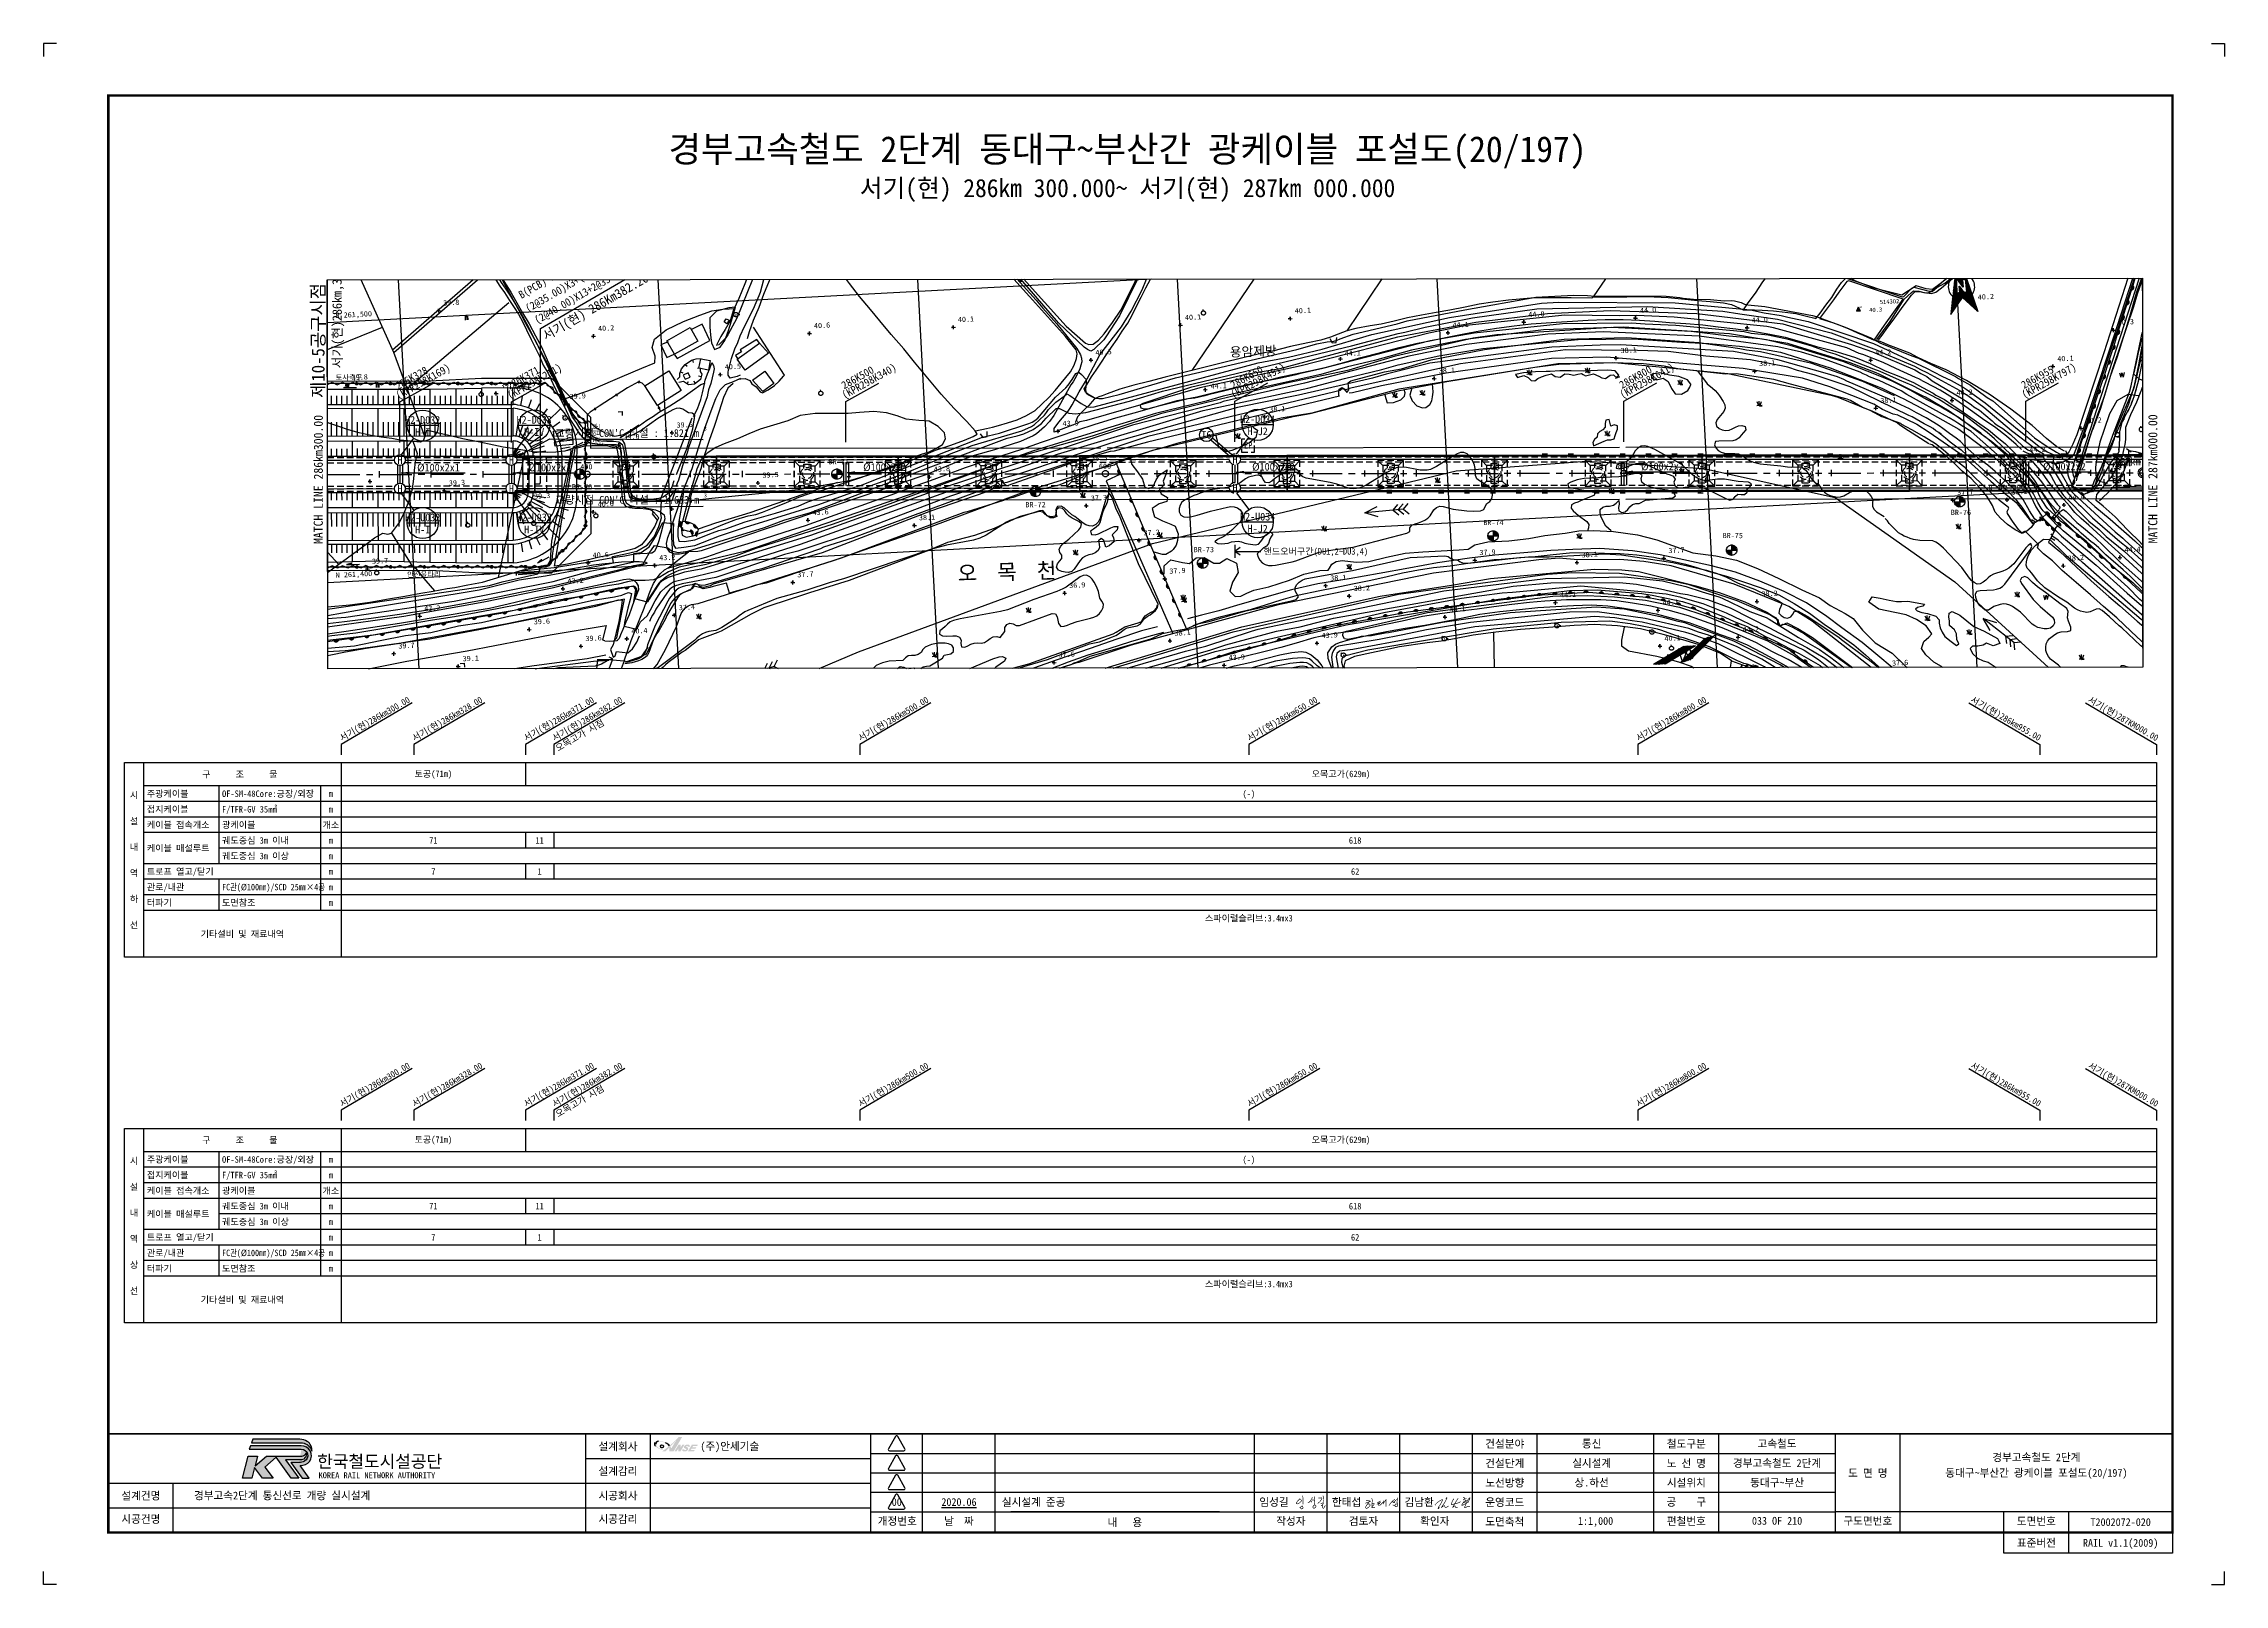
# Paper-space layout '20' of a CAD drawing. Header units: millimetres. Extents: x 0 to 841, y 0 to 594.
# The model-space entities are those that its viewports show. They can reach past a viewport. Long polylines and large blocks are cut down to what shows.
import ezdxf
from ezdxf.enums import TextEntityAlignment as Align
from ezdxf.xclip import XClip

# ---------------------------------------------------------------- set-up
doc = ezdxf.new("R2010")
doc.units = ezdxf.units.MM
doc.header["$LTSCALE"] = 10
doc.header["$MEASUREMENT"] = 0
doc.header["$XCLIPFRAME"] = 2
for name, pattern in [('A-CENTR01', [2, 1.25, -0.25, 0.25, -0.25]), ('CENTER', [2, 1.25, -0.25, 0.25, -0.25]), ('DASHED2', [0.375, 0.25, -0.125]), ('HIDDEN', [0.375, 0.25, -0.125])]:
    doc.linetypes.add(name, pattern=pattern)
for name, color, linetype in [('TN-CABL', 4, 'Continuous'), ('TN-MACL', 6, 'A-CENTR01'), ('TN-MANH', 4, 'Continuous'), ('TT-COMM-SYMB', 3, 'Continuous'), ('TT-TABL-LIN1', 4, 'Continuous'), ('TT-TABL-LIN2', 1, 'Continuous'), ('TT-TABL-TEX1', 6, 'Continuous'), ('TT-TABL-TEX2', 3, 'Continuous'), ('TT-WIRE-EQPM', 6, 'Continuous'), ('TX-BORD', 7, 'Continuous'), ('TZ-BASE', 253, 'Continuous'), ('TZ-CABL', 4, 'Continuous'), ('TZ-LEAL', 1, 'Continuous'), ('TZ-LEAT', 3, 'Continuous'), ('TZ-MACT', 6, 'Continuous')]:
    doc.layers.add(name, color=color, linetype=linetype)
doc.layers.add('TX-PAPR', color=2, linetype='Continuous', plot=False)
doc.styles.add('GHS', font='GulimChe.ttf')
doc.styles.add('GUL', font='GulimChe.ttf')
doc.styles.add('KORAIL', font='GulimChe.ttf')
doc.styles.add('SIMPLEX', font='GulimChe.ttf')
doc.styles.get("Standard").update_dxf_attribs({"font": 'GulimChe.ttf'})
doc.styles.add('TB_TEXT', font='GulimChe.ttf')
doc.styles.add('TB_WBTXT', font='GulimChe.ttf')
doc.styles.add('굴림체', font='GulimChe.ttf')
doc.linetypes.add('ZIGZAG', pattern='A,0.0001,-0.2,[131,ltypeshp.shx,S=0.2,R=0,X=-0.2,Y=0],-0.4,[131,ltypeshp.shx,S=0.2,R=180,X=0.2,Y=0],-0.2', length=0.8001)
doc.dimstyles.get("Standard").update_dxf_attribs({"dimtxt": 0.18, "dimasz": 0.18, "dimexe": 0.18, "dimexo": 0.0625, "dimgap": 0.09, "dimtad": 0, "dimtih": 1, "dimtoh": 1, "dimdec": 4, "dimzin": 0, "dimdsep": 46, "dimtxsty": 'Standard', "dimcen": 0.09, "dimadec": 0, "dimazin": 0, "dimtfac": 1, "dimtdec": 4, "dimtofl": 0, "dimtmove": 0, "dimatfit": 3, "dimfxl": 0, "dimtolj": 1, "dimtzin": 0, "dimarcsym": 0})

# ---------------------------------------------------------------- blocks, each defined once
blk = doc.blocks.new('CXGLOGO-UNIT-KRNA-COLOR')
h = blk.add_hatch(color=166)
edge = h.paths.add_edge_path()
edge.add_arc((15.3, 4.2), 10, 59.195, 87.6904)
edge.add_line((15.7, 14.2), (-14.6, 14.2))
edge.add_line((-14.6, 14.2), (-15.4, 11.9))
edge.add_line((-15.4, 11.9), (17.3, 11.9))
edge.add_arc((16.4, 4.8), 7.13, 14.4338, 82.8523, ccw=False)
edge.add_arc((17.2, 7.5), 6.18, 351.2788, 418.625)
h = blk.add_hatch(color=166)
edge = h.paths.add_edge_path()
edge.add_line((-17.6, 3.4), (-11.6, 3.4))
edge.add_line((-11.6, 3.4), (-13.1, -2.8))
edge.add_line((-13.1, -2.8), (-5.8, 3.4))
edge.add_line((-5.8, 3.4), (16.9, 3.4))
edge.add_arc((16.5, 6.7), 3.37, 277.1672, 339.2536)
edge.add_arc((16.5, 4.5), 3.37, -86.0611, 17.644, ccw=False)
edge.add_line((16.7, 1.1), (6.4, 1.1))
edge.add_line((6.4, 1.1), (15, -10.7))
edge.add_line((15, -10.7), (10.1, -10.7))
edge.add_line((10.1, -10.7), (0.4, 2.7))
edge.add_line((0.4, 2.7), (-6.9, -3.7))
edge.add_line((-6.9, -3.7), (-1.4, -10.8))
edge.add_line((-1.4, -10.8), (-8.3, -10.8))
edge.add_line((-8.3, -10.8), (-13.5, -4))
edge.add_line((-13.5, -4), (-15.1, -10.8))
edge.add_line((-15.1, -10.8), (-21.2, -10.8))
edge.add_line((-21.2, -10.8), (-17.6, 3.4))
h = blk.add_hatch(color=46)
edge = h.paths.add_edge_path()
edge.add_arc((15.4, 5.5), 6.16, 269.178, 301.5498, ccw=False)
edge.add_line((15.3, -0.7), (9.8, -0.7))
edge.add_line((9.8, -0.7), (17.2, -10.8))
edge.add_line((17.2, -10.8), (21.7, -10.8))
edge.add_line((21.7, -10.8), (15.9, -2.7))
edge.add_arc((15.5, 6.1), 8.86, 272.286, 317.0312)
edge.add_arc((16.8, 3.7), 6.34, 325.2805, 452.1314)
edge.add_line((16.5, 10), (-16, 10))
edge.add_line((-16, 10), (-16.8, 7.8))
edge.add_line((-16.8, 7.8), (16.6, 7.8))
edge.add_arc((16.8, 3.8), 3.99, -62.7193, 92.2922, ccw=False)
at = {"color": 166}
for points in [[(20.4, 12.8, 0.12498), (15.7, 14.2), (-14.6, 14.2), (-15.4, 11.9), (17.3, 11.9, -0.307728), (23.3, 6.6, 0.302614)], [(-17.6, 3.4), (-11.6, 3.4), (-13.1, -2.8), (-5.8, 3.4), (16.9, 3.4, 0.27773), (19.7, 5.5, -0.486141), (16.7, 1.1), (6.4, 1.1), (15, -10.7), (10.1, -10.7), (0.4, 2.7), (-6.9, -3.7), (-1.4, -10.8), (-8.3, -10.8), (-13.5, -4), (-15.1, -10.8), (-21.2, -10.8)]]:
    blk.add_lwpolyline(points, format="xyb", close=True, dxfattribs=at)
at = {"color": 46}
blk.add_lwpolyline([(18.6, 0.2, -0.142195), (15.3, -0.7), (9.8, -0.7), (17.2, -10.8), (21.7, -10.8), (15.9, -2.7, 0.197757), (22, 0.1, 0.61792), (16.5, 10), (-16, 10), (-16.8, 7.8), (16.6, 7.8, -0.802668)], format="xyb", close=True, dxfattribs=at)
blk = doc.blocks.new('CXGLOGO-KRNA-COLOR')
blk.add_blockref('CXGLOGO-UNIT-KRNA-COLOR', (0, 0))
at = {"color": 166, "style": 'KORAIL'}
for s, height, p in [('한국철도시설공단', 8, (26.8, -4)), ('KOREA RAIL NETWORK AUTHORITY', 3.75, (27.7, -10.8))]:
    blk.add_text(s, height=height, dxfattribs=at).set_placement(p)
blk = doc.blocks.new('TXBLKA1-KRNAH')
at = {"layer": 'TX-BORD'}
h = blk.add_hatch(color=5, dxfattribs=at)
h.paths.add_polyline_path([(241.41, 53.44, 0.096425), (239.85, 54.59, 0.1233), (237.07, 55.37, 0.107959), (236.18, 55.25, 0.147974), (235.63, 54.71, 0.146771), (235.6, 53.86, 0.166867), (235.92, 53.32, 0.084002), (237.3, 52.29, 0.125004), (238.6, 51.98, 0.324316), (238.9, 52.16, 0.181232), (238.8, 52.77, -0.176206), (238.41, 52.66, -0.165955), (238.43, 52.37, -0.236091), (238.11, 52.27, -0.163197), (237.2, 52.6, -0.211159), (236.11, 54.03, -0.492063), (237.15, 55.14, -0.264032), (241.01, 53.12, -0.023302), (238.51, 51.28), (239.75, 51.28, 0.034752), (241.24, 52.65, -0.038457), (241.29, 51.28), (242.97, 51.28), (246.25, 56.8), (244.88, 56.8, -0.036327)])
h.paths.add_polyline_path([(242.08, 52.46), (241.66, 53.16, 0.03885), (244.06, 55.69)], flags=16)
h = blk.add_hatch(color=3, dxfattribs=at)
h.paths.add_polyline_path([(244.79, 51.28), (245.61, 51.28), (247.14, 53.85), (246.32, 53.85), (245.64, 52.71), (245.64, 53.85), (244.83, 53.85), (243.3, 51.28), (244.11, 51.28), (244.79, 52.43)])
h.paths.add_polyline_path([(247.73, 51.85, -0.206701), (247.2, 51.81, -0.316027), (247.06, 51.95, -0.031225), (247.06, 52.07), (246.36, 52.07, 0.483426), (246.52, 51.35, 0.203838), (248.04, 51.43, 0.079762), (248.43, 51.8, 0.172378), (248.58, 52.3, 0.221594), (248.3, 52.81, 0.038449), (247.87, 53.02, -0.563174), (247.89, 53.34, -0.276773), (248.29, 53.37, -0.312628), (248.42, 53.08), (249.21, 53.08, 0.143901), (249.17, 53.48, 0.169249), (248.83, 53.82, 0.119216), (248.04, 53.89, 0.167621), (247.24, 53.47, 0.258991), (246.94, 52.74, 0.208246), (247.3, 52.44, -0.022645), (247.74, 52.2, -0.588103)])
h.paths.add_polyline_path([(249.56, 51.83), (249.82, 52.27), (251.36, 52.27), (251.72, 52.86), (250.18, 52.86), (250.44, 53.3), (251.98, 53.3), (252.31, 53.85), (250, 53.85), (248.47, 51.28), (250.78, 51.28), (251.1, 51.83)])
h.paths.add_polyline_path([(239.05, 53.25, 1), (237.87, 53.25, 1)])
at = {"layer": 'Defpoints', "color": 1}
blk.add_line((836, 594), (841, 594), dxfattribs=at)
for points in [[(5, 594), (0, 594), (0, 589)], [(836, 594), (841, 594), (841, 589)], [(5, 0), (0, 0), (0, 5)], [(836, 0), (841, 0), (841, 5)]]:
    blk.add_lwpolyline(points, dxfattribs=at)
at = {"layer": 'TX-BORD'}
for p, q in [((234, 20), (234, 58)), ((319, 50.5), (549.5, 50.5)), ((339, 20), (339, 58)), ((367, 20), (367, 58)), ((467, 20), (467, 58)), ((495, 20), (495, 58)), ((523, 20), (523, 58)), ((549.5, 50.5), (691, 50.5)), ((576, 20), (576, 58)), ((621, 20), (621, 58)), ((646, 20), (646, 58)), ((716, 20), (716, 58)), ((209, 48.5), (319, 48.5)), ((319, 43), (549.5, 43)), ((549.5, 43), (691, 43)), ((25, 39), (319, 39)), ((50, 20), (50, 39)), ((319, 35.5), (549.5, 35.5)), ((549.5, 35.5), (691, 35.5)), ((25, 29.5), (319, 29.5)), ((319, 28), (691, 28)), ((453.5, 28), (373, 28)), ((821, 28), (691, 28)), ((756, 20), (756, 28)), ((781, 12), (781, 28))]:
    blk.add_line(p, q, dxfattribs=at)
at = {"layer": 'TX-BORD', "const_width": 1}
blk.add_lwpolyline([(821, 20), (25, 20), (25, 574), (821, 574)], close=True, dxfattribs=at)
at = {"layer": 'TX-BORD'}
for points, const_width in [([(25, 58), (821, 58)], 0.5), ([(209, 20), (209, 58)], 0.5), ([(209, 20), (209, 58)], 0.5), ([(319, 20), (319, 58)], 0.5), ([(551, 20), (551, 58)], 0.5), ([(691, 20), (691, 58)], 0.5), ([(489.16, 32.47), (490.23, 32.6)], 0.24), ([(510.02, 32.43), (511.22, 32.3), (511.29, 32.17), (511.29, 31.91), (509.68, 31.25), (511.29, 31.91), (511.93, 32.15), (511.29, 31.91), (510.45, 30.87), (510.06, 30.25), (509.86, 29.88), (509.82, 29.64), (509.85, 29.48), (509.94, 29.38), (510.07, 29.35), (510.38, 29.36), (511.09, 29.84), (511.32, 30.09), (511.53, 30.37), (511.52, 30.66), (511.47, 30.83), (511.33, 30.95), (511.02, 30.99), (510.45, 30.87)], 0.24), ([(511.96, 33.12), (512.32, 32.9), (512.39, 32.4), (512.31, 31.14), (512.21, 29.77), (512.24, 29.56), (512.39, 29.52), (512.61, 29.55), (512.95, 29.62), (513.48, 29.76)], 0.24), ([(512.31, 31.14), (512.99, 31.2), (513.13, 31.16), (513.03, 30.78), (512.21, 29.77)], 0.24), ([(514.32, 31.57), (514.59, 31.64), (515.5, 32.11), (514.59, 31.64), (514.69, 31.19), (514.15, 30.85), (514.69, 31.19), (515.47, 31.61), (514.75, 30.62), (514.93, 30.41), (515.2, 30.4), (515.62, 30.7), (516.67, 31.8), (516.69, 32.23), (516.67, 31.8), (516.66, 31.21), (517.64, 32.57), (517.67, 29.98)], 0.24), ([(521.05, 32.83), (519.79, 31.7), (518.83, 30.43), (519.79, 31.7), (520.42, 32.27), (520.32, 31.82), (520.41, 31.55), (520.64, 31.46), (521, 31.65), (520.94, 31.92), (522.01, 32.93), (522.02, 33.4), (522.01, 32.93), (521.99, 31.92), (521.99, 31.59), (521.7, 31.85), (521.99, 31.59), (522.08, 31.07), (522.06, 30.3), (521.97, 30), (521.58, 29.93), (521.29, 29.99), (521.13, 30.2), (521.17, 30.65), (521.36, 30.97), (521.77, 31.01), (522.08, 31)], 0.24), ([(521.15, 30.43), (520.87, 30.43), (520.47, 30.53), (520.28, 30.68)], 0.24)]:
    blk.add_lwpolyline(points, dxfattribs=dict(at, const_width=const_width))
for points in [[(328.58, 57.05), (325.78, 52.19, 0.57735), (326.17, 51.52), (331.78, 51.52, 0.57735), (332.17, 52.19), (329.36, 57.05, 0.57735)], [(328.58, 49.55), (325.78, 44.69, 0.57735), (326.17, 44.02), (331.78, 44.02, 0.57735), (332.17, 44.69), (329.36, 49.55, 0.57735)], [(328.58, 42.05), (325.78, 37.19, 0.57735), (326.17, 36.52), (331.78, 36.52, 0.57735), (332.17, 37.19), (329.36, 42.05, 0.57735)], [(328.58, 34.55), (325.78, 29.69, 0.57735), (326.17, 29.02), (331.78, 29.02, 0.57735), (332.17, 29.69), (329.36, 34.55, 0.57735)]]:
    blk.add_lwpolyline(points, format="xyb", close=True, dxfattribs=at)
at = {"layer": 'TX-BORD', "const_width": 0.24}
for points in [[(485.57, 34.24, -0.031521), (485.64, 32.12, 0.015452), (485.64, 30.85, 0.488947)], [(489.3, 33.6, -0.116912), (488.11, 31.72, -0.245276), (487.54, 31.55, -2.571837)], [(490.15, 33.87, -0.089273), (490.12, 31.67, 0.068943), (490.06, 30.69, 0.261353)], [(493.32, 34.22, -0.102288), (493.6, 33.42, -0.080289), (493.6, 33.07, 0.066761), (493.58, 32.62, -0.06278), (493.53, 31.56, 8.85417)], [(547.43, 33.59, -0.145348), (547.88, 33.43, -0.307225), (547.95, 33.23, -0.212679), (547.38, 32.49, -0.113681), (548.62, 33.04, -0.266507), (548.74, 33, -3.538723)], [(484.54, 33.09, 0.071134), (483.15, 31.48, 0.394214), (483.21, 31.1, 0.224261), (483.52, 31.04, 0.193438), (484.97, 32.08, 0.544983), (484.67, 32.72, 0.066146), (484.03, 32.72, 27.196208)], [(484.41, 29.84, 0.02121), (484.98, 29.12, 0.409369), (485.14, 29.11, -0.211811), (485.49, 29.21, 0.416377), (485.62, 29.3, 0.123643), (485.54, 30.12, 0.523631), (485.28, 30.19, -0.072983), (484.51, 29.7, 0.005941)], [(488.57, 32.27, -0.142438), (489.07, 31.68, 5.949847)], [(490.05, 30.54, 0.235154), (489.49, 29.9, 0.345857), (489.7, 29.41, 0.306746), (490.2, 29.45, 0.103095), (490.63, 29.98, 0.395571), (490.49, 30.5, 0.242915), (490.05, 30.54, 6.064713)], [(491.55, 33.36, 0.139976), (491.83, 33.26, 0.096355), (492.64, 33.37, -0.240321), (492.85, 33.34, -0.353191), (492.93, 33.05, -0.157335), (491.33, 31.22, -6.381378)], [(492.46, 31.11), (493.22, 31.4, -0.375176), (493.45, 31.31, -0.266244), (493.45, 31.13, -0.042219), (493.07, 30.6, -0.159939), (492.63, 30.34, -0.171647), (493.2, 30.37, -0.458058), (493.29, 30.17, 0.159326), (493.23, 29.58, 0.227707), (493.39, 29.37, 0.407988), (493.73, 29.47, -0.001483), (493.89, 29.78, 0.004186), (494.14, 30.24, -0.100484), (494.33, 30.47, -0.346277)], [(536.7, 30.48, -0.382901), (536.65, 30.71, -0.12512), (539.4, 32.69, -0.474239), (539.59, 32.59, -0.046113), (537.92, 29.73, 0.151113), (537.77, 29.29, 0.58991), (537.88, 29.22, 0.096338), (538.33, 29.72, 2.196927)], [(540.73, 33.09, -0.071383), (541.05, 33.41, -0.346917), (541.16, 33.41, -0.258278), (541.18, 33.35, -0.079918), (541.06, 32.96, -0.048596), (539.06, 29.69, 0.947427), (539.13, 29.64, -0.022437), (540.04, 30.36, -0.344585), (540.2, 30.35, -0.12284), (540.25, 30.29, 0.011347), (540.43, 29.85, 0.194638), (540.6, 29.69, 0.189435), (540.9, 29.69, 0.009404), (541.84, 30.24, 3.287276)], [(543.84, 33.07, 0.030212), (542.85, 31.06, 0.575113), (543.08, 30.76, 0.043168), (545.96, 31.58, 0.237594), (546.32, 31.98, 1.260425)], [(545.61, 33.11, 0.150889), (545.13, 32.65, 0.025288), (543.37, 29.61), (544.07, 30.23, -0.448359), (544.33, 30.16, 0.073819), (544.59, 29.67, 0.359456), (544.94, 29.59, 0.031982), (545.26, 29.77, 3.102048)], [(547.6, 31.85, 0.23976), (547.57, 31.5, 0.345796), (547.69, 31.43, 0.195352), (548.64, 32.18, 0.393888), (548.6, 32.35, 0.293784), (548.35, 32.35, 0.099623), (547.44, 31.43, 0.02205), (546.93, 30.69, 0.380988), (546.98, 30.44, 0.18866), (547.1, 30.41), (549.22, 31.59, 0.122154), (549.44, 31.8), (550.04, 33.22, 0.396041), (549.99, 33.36, 0.224142), (549.88, 33.36, 0.078358), (549.02, 32.08), (547.95, 29.67, 0.444285), (547.97, 29.61), (548.29, 29.6, 0.179185), (548.5, 29.67), (549.15, 30.07, -0.135616), (549.34, 30.12), (550.04, 30.11)]]:
    blk.add_lwpolyline(points, format="xyb", dxfattribs=at)
at = {"layer": 'TX-BORD'}
blk.add_lwpolyline([(821, 20), (821, 12), (756, 12), (756, 20)], close=True, dxfattribs=at)
at = {"layer": 'TX-BORD', "color": 3}
blk.add_circle((238.46, 53.25), 0.594, dxfattribs=at)
at = {"layer": 'TX-BORD', "color": 5}
for centre, radius, start, end in [((237.04, 54.23), 1.49, 161.17216, 194.57108), ((236.55, 54.06), 0.967, 192.10036, 229.99429), ((237.06, 54.19), 0.96, 84.64387, 189.44431), ((237.68, 50.02), 5.06, 42.58477, 64.6157)]:
    blk.add_arc(centre, radius, start, end, dxfattribs=at)
at = {"layer": 'TX-BORD', "xscale": 0.6, "yscale": 0.6}
blk.add_blockref('CXGLOGO-KRNA-COLOR', (89.41, 47.41), dxfattribs=at)
at = {"layer": 'TX-BORD', "style": 'TB_TEXT'}
for s, p in [('설계회사', (221.5, 53.25)), ('건설분야', (563.5, 54.25)), ('철도구분', (633.5, 54.25)), ('설계감리', (221.5, 43.75)), ('건설단계', (563.5, 46.75)), ('노 선 명', (633.5, 46.75)), ('도 면 명', (703.5, 43)), ('설계건명', (37.5, 34.25)), ('시공회사', (221.5, 34.25)), ('노선방향', (563.5, 39.25)), ('시설위치', (633.5, 39.25)), ('시공건명', (37.5, 25.25)), ('시공감리', (221.5, 25.25)), ('개정번호', (329.21, 24.5)), ('날  짜', (353, 24.5)), ('내   용', (417, 24)), ('작성자', (481, 24.5)), ('검토자', (509, 24.5)), ('확인자', (536.5, 24.5)), ('운영코드', (563.5, 31.75)), ('도면축척', (563.5, 24.25)), ('공    구', (633.5, 31.75)), ('편철번호', (633.5, 24.5)), ('구도면번호', (703.5, 24.51)), ('도면번호', (768.5, 24.51))]:
    blk.add_text(s, height=3, dxfattribs=at).set_placement(p, align=Align.MIDDLE)
blk.add_text('표준버전', height=3, dxfattribs=at).set_placement((768.5, 16), align=Align.MIDDLE_CENTER)
at = {"layer": 'TX-BORD', "style": 'TB_TEXT', "flags": 1}
blk.add_attdef('TD_CLASSCODE', text='', height=3, dxfattribs=at).set_placement((25, 577.54), align=Align.MIDDLE_LEFT)
at = {"layer": 'TX-BORD'}
for tag, height, style, p in [('TB_MTITIL', 10, 'TB_WBTXT', (418, 553.33)), ('TB_STITL', 7, 'TB_WBTXT', (418, 538.33)), ('TR_RNUM4', 3, 'TB_TEXT', (329, 54.25)), ('TR_RDAT4', 3, 'TB_TEXT', (353, 54.25)), ('TD_FIELD', 3, 'TB_TEXT', (597, 54.25)), ('TD_RLCLASS', 3, 'TB_TEXT', (668.5, 54.25)), ('TD_DNAME_TOP', 3, 'TB_TEXT', (768.5, 48.98)), ('TR_RNUM3', 3, 'TB_TEXT', (329, 46.75)), ('TR_RDAT3', 3, 'TB_TEXT', (353, 46.75)), ('TD_CSTEP', 3, 'TB_TEXT', (597, 46.75)), ('TD_RLNAME', 3, 'TB_TEXT', (668.5, 46.75)), ('TD_DNAME_MAIN', 3, 'TB_TEXT', (768.5, 43)), ('TR_RNUM2', 3, 'TB_TEXT', (329, 39.25)), ('TR_RDAT2', 3, 'TB_TEXT', (353, 39.25)), ('TD_DIRCODE', 3, 'TB_TEXT', (597, 39.25)), ('TD_RLSECT', 3, 'TB_TEXT', (668.5, 39.25)), ('TD_DNAME_BOT', 3, 'TB_TEXT', (768.5, 36.98)), ('TR_RNUM1', 3, 'TB_TEXT', (329, 31.75)), ('TR_RDAT1', 3, 'TB_TEXT', (353, 31.75)), ('TD_SYSCODE', 3, 'TB_TEXT', (597, 31.75)), ('SCALE', 3, 'TB_TEXT', (598.5, 24.45)), ('TD_CSECT', 3, 'TB_TEXT', (668.5, 31.75)), ('TD_DWGNO', 3, 'TB_TEXT', (668.5, 24.5)), ('TD_DWGCODE_PREV', 3, 'TB_TEXT', (736, 24)), ('TD_DWGCODE', 3, 'TB_TEXT', (801, 24)), ('TD_VERSION', 3, 'TB_TEXT', (801, 16))]:
    blk.add_attdef(tag, text='', height=height, dxfattribs=dict(at, style=style)).set_placement(p, align=Align.MIDDLE_CENTER)
at = {"layer": 'TX-BORD', "style": 'TB_TEXT'}
for tag, p in [('TD_DCOMP', (253.27, 53.25)), ('TR_RCON4', (369.52, 54.25)), ('TR_DGN4', (468.83, 54.25)), ('TR_CHK4', (496.83, 54.25)), ('TR_APP4', (524.83, 54.25)), ('TD_DSCCOMP', (253.27, 43.75)), ('TR_RCON3', (369.52, 46.75)), ('TR_DGN3', (468.83, 46.75)), ('TR_CHK3', (496.83, 46.75)), ('TR_APP3', (524.83, 46.75)), ('TD_DNAME', (58, 34.25)), ('TD_CCOMP', (253.27, 34.25)), ('TR_RCON2', (369.52, 39.25)), ('TR_DGN2', (468.83, 39.25)), ('TR_CHK2', (496.83, 39.25)), ('TR_APP2', (524.83, 39.25)), ('TD_CNAME', (58, 25.15)), ('TD_CSCOMP', (253.27, 25.25)), ('TR_RCON1', (369.52, 31.75)), ('TR_DGN1', (468.83, 31.75)), ('TR_CHK1', (496.83, 31.75)), ('TR_APP1', (524.83, 31.75))]:
    blk.add_attdef(tag, text='', height=3, dxfattribs=at).set_placement(p, align=Align.MIDDLE_LEFT)
blk = doc.blocks.new('JD-FGHFH5FN')
at = {"layer": 'TZ-BASE'}
for p, q in [((-0.13, 144.16), (699.87, 144.16)), ((23.55, 143.97), (42.14, -205.89)), ((27.26, 143.97, 42.93), (27.57, 143.56, 42.93)), ((27.57, 143.56, 42.93), (29.67, 140.67, 42.93)), ((28.7, 143.63, 41.34), (28.46, 143.97, 41.34)), ((30.54, 140.99, 41.34), (28.7, 143.63, 41.34)), ((29.36, 143.97, 41.99), (31.47, 141.02, 41.99)), ((29.98, 143.97, 40.01), (32.54, 140.21, 40.01)), ((74.84, 136.97, 41.21), (93, 143.96, 41.21)), ((89.94, 141.3, 40.05), (94.97, 143.5, 40.05)), ((94.97, 143.5, 40.05), (96.11, 143.96, 40.05)), ((123.69, 143.96), (142.28, -205.9)), ((179.81, 143.96, 41.48), (181.81, 142.91, 41.48)), ((182.68, 109.87, 42.26), (196, 143.96, 42.26)), ((191.67, 143.96, 39.99), (183.83, 126.26, 39.99)), ((189.47, 143.04, 41.06), (187.22, 138.51, 41.06)), ((189.89, 143.96, 41.06), (189.47, 143.04, 41.06)), ((197.44, 143.96, 40.95), (195.49, 138.92, 40.95)), ((223.51, 143.96, -1.15), (247.4, 113.71, -1.15)), ((223.83, 143.96), (242.42, -205.9)), ((323.97, 143.96), (342.56, -205.9)), ((357.58, 141.82, -1.15), (360.02, 143.96, -1.15)), ((361.04, 143.68, 0.15), (359.18, 142.2, 0.15)), ((361.2, 143.96, 0.15), (361.04, 143.68, 0.15)), ((379.84, 144.14, 38.63), (381.83, 143.09, 38.63)), ((381.83, 143.09, 38.63), (385.72, 141.56, 38.63)), ((428.46, 134.43, 0.15), (423.81, 143.96, 0.15)), ((424.11, 143.96), (442.7, -205.9)), ((457.38, 143.96, 0.5), (442.4, 139.22, 0.5)), ((479.01, 143.53, 40.99), (455.67, 137.4, 40.99)), ((456.18, 139.57, 40.99), (469.45, 143.96, 40.99)), ((464.64, 143.57, -0.16), (465.03, 143.2, -0.16)), ((464.72, 142.17, 41.96), (468.65, 143.58, 41.96)), ((468.65, 143.58, 41.96), (469.85, 143.96, 41.96)), ((476.99, 143.62, -0.75), (473.17, 140.86, -0.75)), ((476.87, 142.43, -0.79), (476.99, 143.62, -0.79)), ((476.99, 143.62, -0.79), (477.46, 143.96, -0.79)), ((478.25, 143.96, 43.38), (480.35, 137.61, 43.38)), ((481.65, 138.83, 43.6), (480.1, 143.96, 43.6)), ((494.09, 143.96, 43.6), (494.47, 142.69, 43.6)), ((502.43, 143.05, -0.79), (502.31, 141.81, -0.79)), ((502.32, 143.96, -0.79), (502.43, 143.05, -0.79)), ((524.25, 143.96), (542.85, -205.9)), ((533.23, 143.96, 41.26), (536.9, 140.23, 41.26)), ((569.94, 122.8, 0.58), (586.62, 143.95, 0.58)), ((572.24, 124.09, 44.24), (589.16, 144.33, 44.24)), ((581.71, 139.94, 40.99), (584.24, 143.03, 40.99)), ((584.24, 143.03, 40.99), (585.24, 143.95, 40.99)), ((589.16, 144.33, 44.24), (592.1, 141.88, 44.24)), ((589.77, 145.24, 43.93), (589.37, 144.93, 43.93)), ((592.45, 143.25, 43.93), (589.77, 145.24, 43.93)), ((591.78, 142.34, 43.93), (592.45, 143.25, 43.93)), ((598.11, 143.95, 44.51), (599.09, 142.57, 44.51)), ((602.83, 143.95, 44.84), (608.45, 136.49, 44.84)), ((608.72, 143.95, 44.82), (610.24, 142.6, 44.82)), ((613.75, 140.53, 44.84), (611.23, 143.95, 44.84)), ((624.39, 143.95), (642.99, -205.91)), ((627.27, 139.51, 44.82), (626.56, 143.95, 44.82)), ((629.7, 138.9, 44.7), (634.52, 143.95, 44.7)), ((637.56, 143.95, 44.7), (639.99, 141.63, 44.7)), ((643.95, 140.23, 43.66), (638.37, 143.95, 43.66)), ((639.5, 143.2, 43.66), (640.09, 144.07, 43.66)), ((649.26, 143.95, 43.72), (646.49, 139.31, 43.72)), ((648.61, 142.86, 43.72), (647.7, 143.4, 43.72)), ((649.65, 138.42, -54.75), (652.94, 143.95, -54.75)), ((653.28, 143.95, -0.29), (652.36, 142.44, -0.29)), ((669, 143.95, 40.99), (666.16, 138.38, 40.99)), ((666.2, 137.59, 40.54), (669.48, 143.74, 40.54)), ((667.43, 141.63, -0.29), (668.69, 143.95, -0.29)), ((668.48, 140.36, 40.46), (669.8, 143.13, 40.46)), ((669.48, 143.74, 40.54), (669.61, 143.95, 40.54)), ((669.8, 143.13, 40.46), (670.2, 143.95, 40.46)), ((679.2, 143.08, 40.46), (678.88, 141.11, 40.46)), ((679.27, 143.95, 40.46), (679.2, 143.08, 40.46)), ((679.58, 143.89, 40.54), (679.46, 142.05, 40.54)), ((679.58, 143.95, 40.54), (679.58, 143.89, 40.54)), ((680.04, 143.95, -54.75), (679.9, 142.32, -54.75)), ((681.6, 143.36, 42.02), (681.51, 141.03, 42.02)), ((681.61, 143.95, 42.02), (681.6, 143.36, 42.02)), ((682.12, 143.95, 41.04), (682.07, 143.09, 41.04)), ((682.07, 143.09, 41.04), (682.13, 140.1, 41.04)), ((13.99, 134.7, 40.2), (14.09, 132.69, 40.2)), ((29.67, 140.67, 42.93), (31.69, 137.83, 42.93)), ((32.34, 138.35, 41.34), (30.54, 140.99, 41.34)), ((31.47, 141.02, 41.99), (34.44, 136.9, 41.99)), ((31.69, 137.83, 42.93), (33.61, 135.28, 42.93)), ((34.14, 135.76, 41.34), (32.34, 138.35, 41.34)), ((32.54, 140.21, 40.01), (35.35, 134.74, 40.01)), ((33.61, 135.28, 42.93), (35.16, 132.63, 42.93)), ((36.07, 133.08, 41.34), (34.14, 135.76, 41.34)), ((34.44, 136.9, 41.99), (37.16, 132.94, 41.99)), ((35.35, 134.74, 40.01), (38.89, 129.84, 40.01)), ((59.63, 130.98, 41.21), (74.84, 136.97, 41.21)), ((68.99, 133.57, 40.05), (73.9, 135.58, 40.05)), ((73.9, 135.58, 40.05), (79.38, 137.36, 40.05)), ((79.38, 137.36, 40.05), (84.52, 139.13, 40.05)), ((84.52, 139.13, 40.05), (89.94, 141.3, 40.05)), ((181.81, 142.91, 41.48), (185.69, 141.38, 41.48)), ((187.22, 138.51, 41.06), (185.32, 134.04, 41.06)), ((185.69, 141.38, 41.48), (187.93, 140.43, 41.48)), ((190.73, 136.92, 40.03), (190.06, 135.39, 40.03)), ((190.73, 136.92, 40.03), (190.06, 135.39, 40.03)), ((190.73, 136.92, 40.03), (190.06, 135.39, 40.03)), ((190.73, 136.92, 40.03), (190.06, 135.39, 40.03)), ((190.73, 136.92, 40.03), (190.06, 135.39, 40.03)), ((190.06, 135.39, 40.03), (191.56, 135.47, 40.03)), ((190.06, 135.39, 40.03), (191.56, 135.47, 40.03)), ((190.06, 135.39, 40.03), (191.56, 135.47, 40.03)), ((190.06, 135.39, 40.03), (191.56, 135.47, 40.03)), ((190.06, 135.39, 40.03), (191.56, 135.47, 40.03)), ((191.56, 135.47, 40.03), (190.73, 136.92, 40.03)), ((191.56, 135.47, 40.03), (190.73, 136.92, 40.03)), ((191.56, 135.47, 40.03), (190.73, 136.92, 40.03)), ((191.56, 135.47, 40.03), (190.73, 136.92, 40.03)), ((191.56, 135.47, 40.03), (190.73, 136.92, 40.03)), ((195.49, 138.92, 40.95), (192.76, 132.27, 40.95)), ((348.77, 133.89, -1.15), (351.93, 136.83, -1.15)), ((351.85, 135.6, 0.15), (349.3, 132.82, 0.15)), ((363.11, 135.76, 39.99), (350.7, 131, 39.99)), ((354.37, 138.17, 0.15), (351.85, 135.6, 0.15)), ((351.93, 136.83, -1.15), (354.84, 139.42, -1.15)), ((356.94, 140.39, 0.15), (354.37, 138.17, 0.15)), ((354.84, 139.42, -1.15), (357.58, 141.82, -1.15)), ((359.18, 142.2, 0.15), (356.94, 140.39, 0.15)), ((366.81, 137.28, 39.99), (363.11, 135.76, 39.99)), ((371.28, 140.15, 39.99), (366.81, 137.28, 39.99)), ((372.43, 140.82, 39.99), (371.28, 140.15, 39.99)), ((374.84, 141.89, 39.99), (372.43, 140.82, 39.99)), ((376.09, 142.3, 39.99), (374.84, 141.89, 39.99)), ((380.01, 142.87, 39.99), (376.09, 142.3, 39.99)), ((379.73, 137.18, -1.08), (379.68, 137.7, -1.08)), ((382.68, 142.9, 39.99), (380.01, 142.87, 39.99)), ((384, 142.7, 39.99), (382.68, 142.9, 39.99)), ((385.29, 142.4, 39.99), (384, 142.7, 39.99)), ((386.54, 141.93, 39.99), (385.29, 142.4, 39.99)), ((385.72, 141.56, 38.63), (387.95, 140.61, 38.63)), ((387.74, 141.37, 39.99), (386.54, 141.93, 39.99)), ((388.83, 140.59, 39.99), (387.74, 141.37, 39.99)), ((389.83, 139.71, 39.99), (388.83, 140.59, 39.99)), ((390.63, 138.65, 39.99), (389.83, 139.71, 39.99)), ((390.99, 137.36, 39.99), (390.63, 138.65, 39.99)), ((391.32, 132.02, 39.99), (390.99, 137.36, 39.99)), ((401.73, 138.4, 40.05), (403.22, 138.48, 40.05)), ((402.47, 138.44, 40.05), (401.73, 138.4, 40.05)), ((402.44, 139.19, 40.05), (402.47, 138.44, 40.05)), ((402.51, 137.69, 40.05), (402.44, 139.19, 40.05)), ((426.91, 130.73, 40.99), (438.17, 134.78, 40.99)), ((434.28, 136.49, 0.5), (428.46, 134.43, 0.5)), ((439.59, 138.31, 0.5), (434.28, 136.49, 0.5)), ((437.52, 134.12, 41.96), (442.37, 135.43, 41.96)), ((438.17, 134.78, 40.99), (448.58, 137.13, 40.99)), ((442.4, 139.22, 0.5), (439.59, 138.31, 0.5)), ((442.37, 135.43, 41.96), (448.01, 136.69, 41.96)), ((455.67, 137.4, 40.99), (445.65, 134.06, 40.99)), ((451.66, 134.86, -0.75), (447.95, 133.64, -0.75)), ((448.01, 136.69, 41.96), (452.04, 137.75, 41.96)), ((448.58, 137.13, 40.99), (456.18, 139.57, 40.99)), ((456.29, 136.12, -0.75), (451.66, 134.86, -0.75)), ((452.04, 137.75, 41.96), (456.1, 139.11, 41.96)), ((456.1, 139.11, 41.96), (460.32, 140.7, 41.96)), ((460.85, 137.15, -0.75), (456.29, 136.12, -0.75)), ((460.32, 140.7, 41.96), (464.72, 142.17, 41.96)), ((465.83, 138.43, -0.75), (460.85, 137.15, -0.75)), ((465.55, 142.64, -0.16), (465.76, 142.63, -0.16)), ((465.66, 142.72, -0.16), (465.67, 142.56, -0.16)), ((470.42, 139.73, -0.75), (465.83, 138.43, -0.75)), ((466.5, 142.69, -0.16), (467.18, 142.71, -0.16)), ((473.17, 140.86, -0.75), (470.42, 139.73, -0.75)), ((476.68, 141.72, -0.79), (476.87, 142.43, -0.79)), ((476.82, 140.67, -0.79), (476.68, 141.72, -0.79)), ((477.96, 136.74, -0.79), (476.82, 140.67, -0.79)), ((478.43, 135.88, -0.79), (477.96, 136.74, -0.79)), ((479.51, 134.35, -0.79), (478.43, 135.88, -0.79)), ((480.35, 137.61, 43.38), (494.76, 141.77, 43.38)), ((494.47, 142.69, 43.6), (481.65, 138.83, 43.6)), ((486.25, 135.53, -0.79), (482.93, 134.37, -0.79)), ((490.4, 136.68, -0.79), (486.25, 135.53, -0.79)), ((493.98, 138.11, -0.79), (490.4, 136.68, -0.79)), ((498.33, 139.66, -0.79), (493.98, 138.11, -0.79)), ((494.76, 141.77, 43.38), (494.67, 142.81, 43.38)), ((501.52, 140.95, -0.79), (498.33, 139.66, -0.79)), ((502.31, 141.81, -0.79), (501.52, 140.95, -0.79)), ((537.53, 138.95, 41.26), (528.7, 126.76, 41.26)), ((536.9, 140.23, 41.26), (537.53, 138.95, 41.26)), ((574.89, 133.67, 40.99), (575.54, 134.84, 40.99)), ((592.1, 141.88, 44.24), (575.17, 121.64, 44.24)), ((575.54, 134.84, 40.99), (576.51, 135.76, 40.99)), ((576.51, 135.76, 40.99), (577.57, 136.55, 40.99)), ((577.05, 120.35, 44.24), (591.49, 140.26, 44.24)), ((577.57, 136.55, 40.99), (581.71, 139.94, 40.99)), ((598.07, 135.49, 44.24), (583.62, 115.58, 44.24)), ((588.79, 136.3, 43.57), (588.05, 136.88, 43.57)), ((591.49, 140.26, 44.24), (598.07, 135.49, 44.24)), ((599.29, 136.76, 43.93), (591.78, 142.34, 43.93)), ((599, 135.21, 43.01), (596.51, 132.12, 43.01)), ((598.07, 135.49, 43.93), (599.29, 136.76, 43.93)), ((599.07, 135.76, -0.29), (627.81, 113.43, -0.29)), ((599.09, 142.57, 44.51), (604.23, 136, 44.51)), ((604.23, 136, 44.51), (606.58, 137.23, 44.51)), ((605.87, 134.77, 42.85), (607.41, 134.85, 42.85)), ((606.58, 137.23, 44.51), (609.06, 134.23, 44.51)), ((607.41, 134.85, 42.85), (607.49, 133.33, 42.85)), ((608.45, 136.49, 44.84), (613.75, 140.53, 44.84)), ((609.06, 134.23, 44.51), (612.72, 135.9, 44.51)), ((610.24, 142.6, 44.82), (614.39, 139.14, 44.82)), ((612.05, 136.79, 44.51), (614.79, 139.5, 44.51)), ((612.72, 135.9, 44.51), (612.05, 136.79, 44.51)), ((614.79, 139.5, 44.51), (613.65, 140.77, 44.51)), ((614.9, 135.55, 44.82), (614.02, 134.01, 44.82)), ((614.39, 139.14, 44.82), (615.81, 137.42, 44.82)), ((615.81, 137.42, 44.82), (614.9, 135.55, 44.82)), ((624.86, 141.14, 44.3), (616.53, 128.31, 44.3)), ((620.99, 141.28, 40.62), (621.83, 141.33, 40.62)), ((621.34, 126.13, 44.3), (631.08, 136.28, 44.3)), ((630.9, 136.52, 44.3), (624.86, 141.14, 44.3)), ((628.64, 136.96, 44.82), (627.27, 139.51, 44.82)), ((628.42, 133.7, 44.82), (628.64, 136.96, 44.82)), ((633.71, 135.07, 44.7), (629.7, 138.9, 44.7)), ((630.87, 135.44, 43.66), (638.88, 128.8, 43.66)), ((633.43, 133.68, 44.09), (635.63, 136.26, 44.09)), ((639.99, 141.63, 44.7), (633.71, 135.07, 44.7)), ((635.63, 136.26, 44.09), (639.71, 132.79, 44.09)), ((636.59, 137.59, 44.01), (635.95, 136.18, 44.01)), ((641.96, 134.06, 44.01), (636.59, 137.59, 44.01)), ((641.73, 141.71, 43.66), (642.31, 142.58, 43.66)), ((642.85, 135.43, 44.01), (641.96, 134.06, 44.01)), ((644.26, 134.54, 44.01), (642.85, 135.43, 44.01)), ((643.66, 140.17, 43.47), (643.35, 137.25, 43.47)), ((643.35, 137.25, 43.47), (645.79, 136.57, 43.47)), ((647.05, 138.84, 43.47), (643.66, 140.17, 43.47)), ((645.62, 131.49, -54.75), (649.65, 138.42, -54.75)), ((645.79, 136.57, 43.47), (647.05, 138.84, 43.47)), ((647.55, 141.09, 43.72), (646.65, 141.62, 43.72)), ((648.46, 135.69, -0.29), (646.71, 132.77, -0.29)), ((650.49, 139.33, -0.29), (648.46, 135.69, -0.29)), ((652.36, 142.44, -0.29), (650.49, 139.33, -0.29)), ((661.14, 128.7, 40.54), (666.2, 137.59, 40.54)), ((666.16, 138.38, 40.99), (662.79, 132.48, 40.99)), ((663.37, 134.52, -0.29), (665.28, 137.89, -0.29)), ((665.06, 133.59, 40.46), (666.81, 136.96, 40.46)), ((665.28, 137.89, -0.29), (667.43, 141.63, -0.29)), ((666.81, 136.96, 40.46), (668.48, 140.36, 40.46)), ((678.88, 141.11, 40.46), (678.95, 138.79, 40.46)), ((678.95, 138.79, 40.46), (679.32, 136.31, 40.46)), ((679.32, 136.31, 40.46), (679.36, 135.44, 40.46)), ((679.36, 135.44, 40.46), (679.39, 134.9, 40.46)), ((679.39, 134.9, 40.46), (679.71, 134.25, 40.46)), ((679.46, 142.05, 40.54), (679.52, 139.94, 40.54)), ((679.52, 139.94, 40.54), (679.58, 138.77, 40.54)), ((679.58, 138.77, 40.54), (680.65, 135.37, 40.54)), ((679.9, 142.32, -54.75), (679.9, 139.83, -54.75)), ((679.9, 139.83, -54.75), (680, 137.75, -54.75)), ((680, 137.75, -54.75), (680.75, 135.88, -54.75)), ((680.65, 135.37, 40.54), (682.12, 133.41, 40.54)), ((680.75, 135.88, -54.75), (681.55, 134.88, -54.75)), ((681.51, 141.03, 42.02), (681.59, 139.2, 42.02)), ((681.55, 134.88, -54.75), (683.99, 132.5, -54.75)), ((681.59, 139.2, 42.02), (681.91, 137.89, 42.02)), ((681.91, 137.89, 42.02), (682.51, 136.63, 42.02)), ((682.13, 140.1, 41.04), (682.8, 137.47, 41.04)), ((682.51, 136.63, 42.02), (683.66, 135.1, 42.02)), ((682.8, 137.47, 41.04), (684.77, 134.49, 41.04)), ((683.66, 135.1, 42.02), (685.11, 133.47, 42.02)), ((13.43, 134.1, 40.2), (13.51, 132.66, 40.2)), ((14.66, 132.7, 40.2), (14.58, 134.17, 40.2)), ((35.16, 132.63, 42.93), (36.44, 130.44, 42.93)), ((37.79, 130.27, 41.34), (36.07, 133.08, 41.34)), ((36.44, 130.44, 42.93), (37.8, 128.3, 42.93)), ((38.4, 126.63, 42.93), (36.51, 125.02, 42.93)), ((37.16, 132.94, 41.99), (39.5, 129.1, 41.99)), ((39.24, 127.96, 41.34), (37.79, 130.27, 41.34)), ((37.8, 128.3, 42.93), (38.55, 127.22, 42.93)), ((38.55, 127.22, 42.93), (38.4, 126.63, 42.93)), ((38.89, 129.84, 40.01), (42.69, 124.86, 40.01)), ((40.77, 125.82, 41.34), (39.24, 127.96, 41.34)), ((39.5, 129.1, 41.99), (41.43, 126.38, 41.99)), ((39.82, 126.29, 39.87), (39.86, 125.54, 39.87)), ((39.9, 124.79, 39.87), (39.82, 126.29, 39.87)), ((41.43, 126.38, 41.99), (41.74, 125.89, 41.99)), ((43.73, 124.05, 41.21), (49.45, 126.86, 41.21)), ((48.41, 125.41, 40.05), (51.68, 126.74, 40.05)), ((49.45, 126.86, 41.21), (59.63, 130.98, 41.21)), ((51.68, 126.74, 40.05), (55.94, 128.43, 40.05)), ((55.94, 128.43, 40.05), (59.77, 129.96, 40.05)), ((59.77, 129.96, 40.05), (64.56, 131.79, 40.05)), ((64.56, 131.79, 40.05), (68.99, 133.57, 40.05)), ((183.03, 128.51, 41.06), (180.24, 122.12, 41.06)), ((185.32, 134.04, 41.06), (183.03, 128.51, 41.06)), ((183.83, 126.26, 39.99), (183.4, 125.02, 39.99)), ((192.76, 132.27, 40.95), (190.21, 125.67, 40.95)), ((191.04, 130.79, -0.64), (191.43, 130.42, -0.64)), ((191.95, 129.87, -0.64), (192.15, 129.86, -0.64)), ((192.06, 129.94, -0.64), (192.07, 129.78, -0.64)), ((192.9, 129.92, -0.64), (193.57, 129.93, -0.64)), ((341.07, 125, -1.15), (343.48, 127.87, -1.15)), ((344.76, 127.75, 0.15), (342.53, 124.63, 0.15)), ((343.97, 126.75, 39.99), (343.09, 125.75, 39.99)), ((343.48, 127.87, -1.15), (346.1, 131.01, -1.15)), ((344.93, 127.67, 39.99), (343.97, 126.75, 39.99)), ((346.93, 130.08, 0.15), (344.76, 127.75, 0.15)), ((345.99, 128.51, 39.99), (344.93, 127.67, 39.99)), ((347.1, 129.21, 39.99), (345.99, 128.51, 39.99)), ((346.1, 131.01, -1.15), (348.77, 133.89, -1.15)), ((349.3, 132.82, 0.15), (346.93, 130.08, 0.15)), ((350.7, 131, 39.99), (347.1, 129.21, 39.99)), ((392.33, 128.13, 39.99), (391.32, 132.02, 39.99)), ((392.14, 125.44, 39.99), (392.39, 126.77, 39.99)), ((392.39, 126.77, 39.99), (392.33, 128.13, 39.99)), ((413.01, 128.04, 0.5), (407.04, 125.28, 0.5)), ((418.2, 130.51, 0.5), (413.01, 128.04, 0.5)), ((413.92, 124.91, 41.96), (418.47, 126.91, 41.96)), ((417.49, 125.92, 40.99), (418.5, 126.8, 40.99)), ((418.79, 126.2, 40.99), (417.49, 125.92, 40.99)), ((423.45, 132.72, 0.5), (418.2, 130.51, 0.5)), ((418.47, 126.91, 41.96), (423.26, 128.66, 41.96)), ((418.5, 126.8, 40.99), (426.91, 130.73, 40.99)), ((419.99, 126.74, 40.99), (418.79, 126.2, 40.99)), ((428.85, 129.54, 40.99), (419.99, 126.74, 40.99)), ((423.69, 126.46, -0.75), (420.63, 125.27, -0.75)), ((423.26, 128.66, 41.96), (427.91, 130.53, 41.96)), ((428.46, 134.43, 0.5), (423.45, 132.72, 0.5)), ((428.08, 128.15, -0.75), (423.69, 126.46, -0.75)), ((427.91, 130.53, 41.96), (432.77, 132.5, 41.96)), ((431.8, 129.28, -0.75), (428.08, 128.15, -0.75)), ((428.26, 132.93, 40.2), (429.75, 133.01, 40.2)), ((429, 132.97, 40.2), (428.26, 132.93, 40.2)), ((428.64, 131.35, -0.23), (429.04, 130.98, -0.23)), ((431.35, 130.44, 40.99), (428.85, 129.54, 40.99)), ((428.96, 133.72, 40.2), (429, 132.97, 40.2)), ((429.04, 132.22, 40.2), (428.96, 133.72, 40.2)), ((429.55, 130.43, -0.23), (429.76, 130.42, -0.23)), ((429.66, 130.5, -0.23), (429.67, 130.34, -0.23)), ((430.5, 130.47, -0.23), (431.18, 130.49, -0.23)), ((445.65, 134.06, 40.99), (431.35, 130.44, 40.99)), ((436.95, 130.74, -0.75), (431.8, 129.28, -0.75)), ((432.77, 132.5, 41.96), (437.52, 134.12, 41.96)), ((440.19, 131.63, -0.75), (436.95, 130.74, -0.75)), ((436.95, 130.74, -0.97), (438.72, 125.43, -0.97)), ((443.19, 132.24, -0.75), (440.19, 131.63, -0.75)), ((445.31, 132.82, -0.75), (443.19, 132.24, -0.75)), ((447.95, 133.64, -0.75), (445.31, 132.82, -0.75)), ((480.93, 133.89, -0.79), (479.51, 134.35, -0.79)), ((482.93, 134.37, -0.79), (480.93, 133.89, -0.79)), ((528.7, 126.76, 41.26), (522.63, 118.3, 41.26)), ((570.06, 124.21, 40.99), (571.49, 126.46, 40.99)), ((571.49, 126.46, 40.99), (571.96, 127.71, 40.99)), ((571.96, 127.71, 40.99), (573.95, 131.17, 40.99)), ((573.95, 131.17, 40.99), (574.89, 133.67, 40.99)), ((593.67, 128.18, 43.01), (591.28, 124.66, 43.01)), ((596.51, 132.12, 43.01), (593.67, 128.18, 43.01)), ((612.11, 131.22, 44.3), (610.16, 127.67, 44.3)), ((610.16, 127.67, 44.3), (618.04, 122.1, 44.3)), ((616.53, 128.31, 44.3), (612.11, 131.22, 44.3)), ((614.02, 134.01, 44.82), (613.84, 132.55, 44.82)), ((613.84, 132.55, 44.82), (615, 130.07, 44.82)), ((615, 130.07, 44.82), (616.85, 128.62, 44.82)), ((616.85, 128.62, 44.82), (620.91, 128.93, 44.82)), ((620.91, 128.93, 44.82), (623.48, 130.1, 44.82)), ((623.48, 130.1, 44.82), (625.37, 131.39, 44.82)), ((625.37, 131.39, 44.82), (627.24, 133.06, 44.82)), ((626.57, 129.75, 43.66), (627.21, 130.58, 43.66)), ((635.47, 122.9, 43.66), (626.57, 129.75, 43.66)), ((627.24, 133.06, 44.82), (627.65, 133.17, 44.82)), ((627.65, 133.17, 44.82), (628.42, 133.7, 44.82)), ((628.79, 128.03, 43.66), (629.44, 128.87, 43.66)), ((630.02, 112.45, -54.75), (640.62, 126.43, -54.75)), ((630.3, 130.78, 42.74), (631.85, 130.86, 42.74)), ((631.02, 126.32, 43.66), (631.66, 127.15, 43.66)), ((638.88, 128.8, 43.66), (631.54, 118.09, 43.66)), ((631.85, 130.86, 42.74), (631.93, 129.35, 42.74)), ((637.52, 130.2, 44.09), (633.43, 133.68, 44.09)), ((635.37, 131.71, 43.66), (634.7, 130.9, 43.66)), ((638.16, 127.74, 43.66), (637.29, 128.33, 43.66)), ((639.71, 132.79, 44.09), (637.52, 130.2, 44.09)), ((637.77, 130.45, 44.01), (639.94, 128.56, 44.01)), ((639.58, 127.21, 41.29), (641.08, 127.29, 41.29)), ((640.33, 127.25, 41.29), (639.58, 127.21, 41.29)), ((639.94, 128.56, 44.01), (644.26, 134.54, 44.01)), ((640.29, 128, 41.29), (640.33, 127.25, 41.29)), ((640.37, 126.5, 41.29), (640.29, 128, 41.29)), ((641.37, 126.61, -0.29), (640.47, 125.35, -0.29)), ((640.62, 126.43, -54.75), (641.33, 127.25, -54.75)), ((641.33, 127.25, -54.75), (642.56, 127.68, -54.75)), ((642.14, 127, -0.29), (641.37, 126.61, -0.29)), ((643.37, 127.1, -0.29), (642.14, 127, -0.29)), ((642.56, 127.68, -54.75), (643.93, 127.63, -54.75)), ((644.57, 127.59, -0.29), (643.37, 127.1, -0.29)), ((643.93, 127.63, -54.75), (645.62, 131.49, -54.75)), ((645, 128.83, -0.29), (644.57, 127.59, -0.29)), ((645.48, 129.86, -0.29), (645, 128.83, -0.29)), ((645.79, 130.75, -0.29), (645.48, 129.86, -0.29)), ((646.71, 132.77, -0.29), (645.78, 130.89, -0.29)), ((645.78, 130.89, -0.29), (645.79, 130.75, -0.29)), ((651.73, 126.38, 41.16), (653.22, 126.46, 41.16)), ((652.47, 126.42, 41.16), (651.73, 126.38, 41.16)), ((652.43, 127.17, 41.16), (652.47, 126.42, 41.16)), ((652.51, 125.67, 41.16), (652.43, 127.17, 41.16)), ((654.93, 116.72, 40.54), (661.14, 128.7, 40.54)), ((657.26, 123.12, -0.29), (659.17, 126.49, -0.29)), ((659.17, 126.49, -0.29), (661.17, 130.65, -0.29)), ((662.79, 132.48, 40.99), (659.19, 125.91, 40.99)), ((659.23, 123.29, 40.46), (661.17, 127.08, 40.46)), ((661.17, 130.65, -0.29), (663.37, 134.52, -0.29)), ((661.17, 127.08, 40.46), (663.18, 130.38, 40.46)), ((663.18, 130.38, 40.46), (665.06, 133.59, 40.46)), ((679.71, 134.25, 40.46), (680.46, 133.37, 40.46)), ((680.46, 133.37, 40.46), (681.3, 132.37, 40.46)), ((681.3, 132.37, 40.46), (682.56, 131.14, 40.46)), ((682.12, 133.41, 40.54), (684.25, 131.51, 40.54)), ((682.56, 131.14, 40.46), (684.68, 129.54, 40.46)), ((683.99, 132.5, -54.75), (686.35, 130.28, -54.75)), ((684.25, 131.51, 40.54), (686.45, 129.79, 40.54)), ((684.68, 129.54, 40.46), (686.29, 127.95, 40.46)), ((684.77, 134.49, 41.04), (687.56, 131.84, 41.04)), ((685.11, 133.47, 42.02), (696.5, 122.24, 42.02)), ((686.29, 127.95, 40.46), (687.99, 126.33, 40.46)), ((686.35, 130.28, -54.75), (687.74, 128.89, -54.75)), ((686.45, 129.79, 40.54), (687.94, 128.2, 40.54)), ((686.89, 130.1, 40.6), (688.39, 130.18, 40.6)), ((687.64, 130.14, 40.6), (686.89, 130.1, 40.6)), ((687.56, 131.84, 41.04), (690.41, 128.81, 41.04)), ((687.6, 130.89, 40.6), (687.64, 130.14, 40.6)), ((687.68, 129.39, 40.6), (687.6, 130.89, 40.6)), ((687.74, 128.89, -54.75), (690.13, 126.8, -54.75)), ((687.94, 128.2, 40.54), (689.96, 126.09, 40.54)), ((687.99, 126.33, 40.46), (689.52, 124.82, 40.46)), ((690.13, 126.8, -54.75), (692.08, 125.07, -54.75)), ((690.41, 128.81, 41.04), (693.23, 126.29, 41.04)), ((693.23, 126.29, 41.04), (695.96, 124.05, 41.04)), ((6.63, 111.43, 40.37), (-0.11, 124.96, 40.37)), ((21.5, 117.86, 42.93), (16.94, 115.59, 42.93)), ((25.52, 119.75, 42.93), (21.5, 117.86, 42.93)), ((23.52, 117.71, 39.97), (27.22, 119.16, 39.97)), ((29.51, 121.42, 42.93), (25.52, 119.75, 42.93)), ((27.22, 119.16, 39.97), (30.76, 120.44, 39.97)), ((33.36, 123.29, 42.93), (29.51, 121.42, 42.93)), ((30.76, 120.44, 39.97), (33.7, 121.7, 39.97)), ((36.51, 125.02, 42.93), (33.36, 123.29, 42.93)), ((33.7, 121.7, 39.97), (36.4, 122.83, 39.97)), ((36.4, 122.83, 39.97), (38.74, 123.4, 39.97)), ((38.74, 123.4, 39.97), (40.78, 122.79, 39.97)), ((39.11, 125.5, 39.87), (40.61, 125.58, 39.87)), ((39.86, 125.54, 39.87), (39.11, 125.5, 39.87)), ((41.95, 124.34, 41.34), (40.77, 125.82, 41.34)), ((40.78, 122.79, 39.97), (42.59, 121.2, 39.97)), ((41.74, 125.89, 41.99), (43.73, 124.05, 41.99)), ((43.34, 122.95, 41.34), (41.95, 124.34, 41.34)), ((42.59, 121.2, 39.97), (44.01, 118.59, 39.97)), ((42.69, 124.86, 40.01), (45.82, 119.95, 40.01)), ((44.47, 121.42, 41.34), (43.34, 122.95, 41.34)), ((43.73, 124.05, 41.99), (45.23, 121.61, 41.99)), ((44.01, 118.59, 39.97), (45.73, 115.83, 39.97)), ((45.06, 120.18, 41.34), (44.47, 121.42, 41.34)), ((44.69, 123.41, 40.05), (46.1, 124.17, 40.05)), ((46.69, 117.58, 41.34), (45.06, 120.18, 41.34)), ((45.23, 121.61, 41.99), (49.4, 113.79, 41.99)), ((45.82, 119.95, 40.01), (48.15, 114.8, 40.01)), ((46.1, 124.17, 40.05), (48.41, 125.41, 40.05)), ((182.84, 123.81, 39.99), (175.15, 103.83, 39.99)), ((180.24, 122.12, 41.06), (177.93, 116.14, 41.06)), ((183.4, 125.02, 39.99), (182.84, 123.81, 39.99)), ((187.35, 119.02, 40.95), (184.77, 112.94, 40.95)), ((190.21, 125.67, 40.95), (187.35, 119.02, 40.95)), ((234.27, 117.41, -1.15), (235.55, 118.13, -1.15)), ((235.55, 118.13, -1.15), (235.9, 118.23, -1.15)), ((235.9, 118.23, -1.15), (236.77, 118.27, -1.15)), ((236.77, 118.27, -1.15), (237.74, 118.18, -1.15)), ((237.74, 118.18, -1.15), (238.75, 117.13, -1.15)), ((336.65, 114.94, -1.15), (337.78, 118.19, -1.15)), ((337.78, 118.19, -1.15), (339.29, 121.5, -1.15)), ((339.78, 118.59, 0.15), (338.04, 115.18, 0.15)), ((341.1, 122.28, 39.99), (338.82, 117.49, 39.99)), ((339.29, 121.5, -1.15), (341.07, 125, -1.15)), ((341.14, 121.5, 0.15), (339.78, 118.59, 0.15)), ((343.09, 125.75, 39.99), (341.1, 122.28, 39.99)), ((342.53, 124.63, 0.15), (341.14, 121.5, 0.15)), ((366.71, 122.59, 39.79), (368.21, 122.67, 39.79)), ((367.46, 122.63, 39.79), (366.71, 122.59, 39.79)), ((367.42, 123.38, 39.79), (367.46, 122.63, 39.79)), ((367.5, 121.88, 39.79), (367.42, 123.38, 39.79)), ((385.33, 116.11, 39.99), (388.5, 118.53, 39.99)), ((388.5, 118.53, 39.99), (389.43, 119.5, 39.99)), ((389.43, 119.5, 39.99), (390.06, 122.07, 39.99)), ((390.06, 122.07, 39.99), (391.76, 124.16, 39.99)), ((395.97, 120.18, 0.5), (390.11, 116.98, 0.5)), ((391.76, 124.16, 39.99), (392.14, 125.44, 39.99)), ((401.29, 122.7, 0.5), (395.97, 120.18, 0.5)), ((399.21, 117.59, 41.96), (403.97, 120.04, 41.96)), ((407.04, 125.28, 0.5), (401.29, 122.7, 0.5)), ((405.61, 119.08, -0.75), (402.35, 117.49, -0.75)), ((403.97, 120.04, 41.96), (408.89, 122.63, 41.96)), ((408.92, 120.63, -0.75), (405.61, 119.08, -0.75)), ((408.89, 122.63, 41.96), (413.92, 124.91, 41.96)), ((412.23, 122.09, -0.75), (408.92, 120.63, -0.75)), ((413.94, 122.87, -0.75), (412.23, 122.09, -0.75)), ((416.54, 123.69, -0.75), (413.94, 122.87, -0.75)), ((420.63, 125.27, -0.75), (416.54, 123.69, -0.75)), ((437.33, 122.21, -0.97), (434.96, 117.5, -0.97)), ((438.72, 125.43, -0.97), (437.33, 122.21, -0.97)), ((522.63, 118.3, 41.26), (515.94, 108.31, 41.26)), ((567.14, 116.85, 40.99), (567.52, 118.14, 40.99)), ((567.52, 118.14, 40.99), (568.02, 120.79, 40.99)), ((568.02, 120.79, 40.99), (568.53, 122.04, 40.99)), ((568.53, 122.04, 40.99), (569.23, 123.16, 40.99)), ((569.23, 123.16, 40.99), (570.06, 124.21, 40.99)), ((569.65, 121.59, -0.62), (570.04, 121.22, -0.62)), ((581.13, 111.67, 0.58), (569.94, 122.8, 0.58)), ((570.56, 120.66, -0.62), (570.77, 120.65, -0.62)), ((570.67, 120.73, -0.62), (570.68, 120.58, -0.62)), ((571.51, 120.71, -0.62), (572.19, 120.72, -0.62)), ((575.17, 121.64, 44.24), (572.24, 124.09, 44.24)), ((583.62, 115.58, 44.24), (577.05, 120.35, 44.24)), ((588.48, 120.72, 43.01), (585.16, 116.54, 43.01)), ((591.28, 124.66, 43.01), (588.48, 120.72, 43.01)), ((618.04, 122.1, 44.3), (621.34, 126.13, 44.3)), ((618.45, 122.25, 43.82), (621.96, 125.89, 43.82)), ((628.61, 114.07, 43.82), (618.45, 122.25, 43.82)), ((621.96, 125.89, 43.82), (631.77, 118, 43.82)), ((627.05, 125.72, 42.72), (628.6, 125.8, 42.72)), ((628.6, 125.8, 42.72), (628.68, 124.29, 42.72)), ((631.77, 118, 43.82), (628.61, 114.07, 43.82)), ((640.47, 125.35, -0.29), (631.27, 113.45, -0.29)), ((633.24, 124.61, 43.66), (633.88, 125.44, 43.66)), ((634.85, 122.91, 43.66), (633.98, 123.51, 43.66)), ((655.99, 119.93, 40.99), (652.81, 114.08, 40.99)), ((653.53, 116.42, -0.29), (655.39, 119.92, -0.29)), ((655.39, 119.92, -0.29), (657.26, 123.12, -0.29)), ((655.75, 116.05, 40.46), (657.73, 120.01, 40.46)), ((659.19, 125.91, 40.99), (655.99, 119.93, 40.99)), ((657.73, 120.01, 40.46), (659.23, 123.29, 40.46)), ((689.52, 124.82, 40.46), (691.31, 123.03, 40.46)), ((689.96, 126.09, 40.54), (692.13, 124.07, 40.54)), ((691.31, 123.03, 40.46), (693.43, 121.31, 40.46)), ((692.08, 125.07, -54.75), (693.95, 123.37, -54.75)), ((692.13, 124.07, 40.54), (694.16, 122.46, 40.54)), ((693.43, 121.31, 40.46), (694.99, 119.97, 40.46)), ((693.95, 123.37, -54.75), (695.65, 121.79, -54.75)), ((694.16, 122.46, 40.54), (695.18, 121.31, 40.54)), ((694.99, 119.97, 40.46), (696.34, 118.78, 40.46)), ((695.18, 121.31, 40.54), (695.97, 120.39, 40.54)), ((695.65, 121.79, -54.75), (696.53, 120.87, -54.75)), ((695.96, 124.05, 41.04), (697.92, 122.19, 41.04)), ((695.97, 120.39, 40.54), (696.59, 119.63, 40.54)), ((696.34, 118.78, 40.46), (697.33, 118.04, 40.46)), ((696.5, 122.24, 42.02), (697.68, 121.01, 42.02)), ((696.53, 120.87, -54.75), (697.63, 119.55, -54.75)), ((696.59, 119.63, 40.54), (697.03, 119.03, 40.54)), ((697.03, 119.03, 40.54), (697.12, 118.99, 40.54)), ((697.33, 118.04, 40.46), (697.42, 117.8, 40.46)), ((697.42, 117.8, 40.46), (697.82, 117.4, 40.46)), ((697.63, 119.55, -54.75), (698.74, 118.07, -54.75)), ((697.68, 121.01, 42.02), (698.69, 120.06, 42.02)), ((697.92, 122.19, 41.04), (699.25, 121.25, 41.04)), ((698.69, 120.06, 42.02), (698.73, 119.98, 42.02)), ((698.73, 119.98, 42.02), (699.36, 119.28, 42.02)), ((698.74, 118.07, -54.75), (699.36, 117.16, -54.75)), ((699.25, 121.25, 41.04), (699.36, 121.37, 41.04)), ((699.36, 121.37, 41.04), (699.89, 121.98, 41.04)), ((699.36, 119.28, 42.02), (699.66, 118.94, 42.02)), ((699.66, 118.94, 42.02), (699.89, 118.63, 42.02)), ((1.52, 107.87, 39.97), (5.17, 109.66, 39.97)), ((8.19, 111.39, 42.93), (3.2, 109.27, 42.93)), ((5.17, 109.66, 39.97), (9.16, 111.29, 39.97)), ((12.62, 113.57, 42.93), (8.19, 111.39, 42.93)), ((8.44, 111.63, 39.7), (9.94, 111.71, 39.7)), ((9.19, 111.67, 39.7), (8.44, 111.63, 39.7)), ((9.15, 112.42, 39.7), (9.19, 111.67, 39.7)), ((9.23, 110.92, 39.7), (9.15, 112.42, 39.7)), ((9.16, 111.29, 39.97), (12.98, 112.91, 39.97)), ((16.94, 115.59, 42.93), (12.62, 113.57, 42.93)), ((12.98, 112.91, 39.97), (16.34, 114.52, 39.97)), ((16.34, 114.52, 39.97), (20.49, 116.45, 39.97)), ((20.49, 116.45, 39.97), (23.52, 117.71, 39.97)), ((45.73, 115.83, 39.97), (47.19, 113.18, 39.97)), ((47.99, 114.8, 41.34), (46.69, 117.58, 41.34)), ((47.19, 113.18, 39.97), (49.03, 108.99, 39.97)), ((49.29, 111.77, 41.34), (47.99, 114.8, 41.34)), ((48.15, 114.8, 40.01), (50.59, 108.95, 40.01)), ((50.43, 108.73, 41.34), (49.29, 111.77, 41.34)), ((49.4, 113.79, 41.99), (51.08, 109.59, 41.99)), ((51.08, 109.59, 41.99), (53.02, 105.02, 41.99)), ((66.62, 116.65, 41.46), (66.57, 117.17, 41.46)), ((72.51, 111.57, 39.89), (74.01, 111.65, 39.89)), ((73.26, 111.61, 39.89), (72.51, 111.57, 39.89)), ((73.22, 112.36, 39.89), (73.26, 111.61, 39.89)), ((73.3, 110.87, 39.89), (73.22, 112.36, 39.89)), ((134.15, 112.06, 40.91), (134.1, 112.57, 40.91)), ((175.2, 109.57, 41.06), (172.93, 103.51, 41.06)), ((177.93, 116.14, 41.06), (175.2, 109.57, 41.06)), ((181.87, 107.33, 42.26), (182.68, 109.87, 42.26)), ((184.77, 112.94, 40.95), (182.68, 107.81, 40.95)), ((208.46, 116.21, 40.4), (209.96, 116.29, 40.4)), ((209.21, 116.25, 40.4), (208.46, 116.21, 40.4)), ((209.17, 117, 40.4), (209.21, 116.25, 40.4)), ((209.25, 115.5, 40.4), (209.17, 117, 40.4)), ((217.48, 103.87, -1.15), (234.27, 117.41, -1.15)), ((228.65, 111.64, 40.99), (225.23, 108.86, 40.99)), ((232.37, 114.79, 40.99), (228.65, 111.64, 40.99)), ((236.19, 116.62, 40.99), (232.37, 114.79, 40.99)), ((238.63, 114.01, 40.99), (236.19, 116.62, 40.99)), ((240.46, 110.28, 40.99), (238.63, 114.01, 40.99)), ((238.75, 117.13, -1.15), (240.06, 115.26, -1.15)), ((240.06, 115.26, -1.15), (241.19, 113.43, -1.15)), ((240.84, 106.62, 40.99), (240.46, 110.28, 40.99)), ((241.19, 113.43, -1.15), (242.28, 111.72, -1.15)), ((242.28, 111.72, -1.15), (242.64, 111.48, -1.15)), ((242.64, 111.48, -1.15), (247.4, 113.71, -1.15)), ((246.81, 112.39, 42.37), (243.25, 110.61, 42.37)), ((243.25, 110.61, 42.37), (245.15, 108.33, 42.37)), ((245.15, 108.33, 42.37), (248.28, 109.96, 42.37)), ((248.28, 109.96, 42.37), (246.81, 112.39, 42.37)), ((247.4, 113.71, -1.15), (254, 105.37, -1.15)), ((333.42, 108.75, -1.15), (335.4, 111.6, -1.15)), ((336.45, 112.7, 39.99), (334.5, 109.19, 39.99)), ((336.73, 112.18, 0.15), (335.2, 109.31, 0.15)), ((335.4, 111.6, -1.15), (336.65, 114.94, -1.15)), ((337.52, 115.16, 39.99), (336.45, 112.7, 39.99)), ((338.04, 115.18, 0.15), (336.73, 112.18, 0.15)), ((338.82, 117.49, 39.99), (337.52, 115.16, 39.99)), ((367.01, 108.37, 39.99), (383.02, 114.78, 39.99)), ((375.09, 109.96, 0.5), (371.3, 108.3, 0.5)), ((379.21, 111.76, 0.5), (375.09, 109.96, 0.5)), ((382.47, 113.27, 0.5), (379.21, 111.76, 0.5)), ((379.25, 108.33, 41.96), (383.26, 109.82, 41.96)), ((384.11, 113.91, 0.5), (382.47, 113.27, 0.5)), ((383.4, 106.21, -0.16), (382.64, 109.51, -0.16)), ((383.02, 114.78, 39.99), (385.33, 116.11, 39.99)), ((383.26, 109.82, 41.96), (390.75, 112.92, 41.96)), ((384.54, 114.15, 0.5), (384.11, 113.91, 0.5)), ((390.11, 116.98, 0.5), (384.54, 114.15, 0.5)), ((387.68, 109.56, -0.75), (385.92, 108.78, -0.75)), ((389.78, 110.53, -0.75), (387.68, 109.56, -0.75)), ((392.64, 112.37, -0.75), (389.78, 110.53, -0.75)), ((390.75, 112.92, 41.96), (394.83, 115.55, 41.96)), ((396.05, 114.4, -0.75), (392.64, 112.37, -0.75)), ((394.83, 115.55, 41.96), (399.21, 117.59, 41.96)), ((399.04, 116.07, -0.75), (396.05, 114.4, -0.75)), ((402.35, 117.49, -0.75), (399.04, 116.07, -0.75)), ((421.56, 110.15, 40.29), (423.06, 110.23, 40.29)), ((422.31, 110.19, 40.29), (421.56, 110.15, 40.29)), ((422.27, 110.94, 40.29), (422.31, 110.19, 40.29)), ((422.35, 109.44, 40.29), (422.27, 110.94, 40.29)), ((431.34, 112.17, -0.97), (425.72, 104.47, -0.97)), ((434.96, 117.5, -0.97), (431.34, 112.17, -0.97)), ((497.9, 116.02, 40.44), (499.39, 116.1, 40.44)), ((498.64, 116.06, 40.44), (497.9, 116.02, 40.44)), ((498.61, 116.81, 40.44), (498.64, 116.06, 40.44)), ((498.68, 115.31, 40.44), (498.61, 116.81, 40.44)), ((564.79, 107.8, 40.99), (565.49, 111.78, 40.99)), ((565.49, 111.78, 40.99), (566.2, 114.35, 40.99)), ((566.2, 114.35, 40.99), (567.14, 116.85, 40.99)), ((581.13, 111.67, 43.01), (576.93, 106.49, 43.01)), ((585.16, 116.54, 43.01), (581.13, 111.67, 43.01)), ((628.14, 112.92, -0.29), (627.81, 113.43, -0.29)), ((628.37, 112.75, -0.29), (628.14, 112.92, -0.29)), ((629.82, 112.47, -0.29), (628.37, 112.75, -0.29)), ((630.89, 113.04, -0.29), (629.82, 112.47, -0.29)), ((631.27, 113.45, -0.29), (630.89, 113.04, -0.29)), ((652.81, 114.08, 40.99), (648.96, 107.75, 40.99)), ((649.68, 107.52, 40.54), (654.93, 116.72, 40.54)), ((649.82, 109.29, -0.29), (651.71, 113.01, -0.29)), ((650.99, 107.8, 40.46), (653.54, 111.99, 40.46)), ((651.71, 113.01, -0.29), (653.53, 116.42, -0.29)), ((653.54, 111.99, 40.46), (655.75, 116.05, 40.46)), ((665.39, 116.3, 40.67), (665.78, 115.93, 40.67)), ((666.3, 115.37, 40.67), (666.51, 115.36, 40.67)), ((666.41, 115.44, 40.67), (666.42, 115.29, 40.67)), ((667.25, 115.42, 40.67), (667.93, 115.43, 40.67)), ((697.82, 117.4, 40.46), (698.17, 116.92, 40.46)), ((698.17, 116.92, 40.46), (698.47, 115.89, 40.46)), ((698.47, 115.89, 40.46), (698.87, 113.58, 40.46)), ((698.87, 113.58, 40.46), (699.16, 111.02, 40.46)), ((699.16, 111.02, 40.46), (699.35, 107.08, 40.46)), ((699.36, 117.16, -54.75), (699.59, 116.82, -54.75)), ((699.59, 116.82, -54.75), (699.89, 116.02, -54.75)), ((3.2, 109.27, 42.93), (-0.1, 107.69, 42.93)), ((-0.1, 106.9, 39.97), (1.52, 107.87, 39.97)), ((25.59, 47.06, 39.93), (-0.1, 104.15, 39.93)), ((49.03, 108.99, 39.97), (50.53, 105.29, 39.97)), ((51.69, 105.78, 41.34), (50.43, 108.73, 41.34)), ((50.53, 105.29, 39.97), (52.08, 101.13, 39.97)), ((50.59, 108.95, 40.01), (52.85, 103.34, 40.01)), ((52.92, 102.58, 41.34), (51.69, 105.78, 41.34)), ((52.08, 101.13, 39.97), (53.87, 97.1, 39.97)), ((52.78, 104.22, 41.4), (53.17, 103.85, 41.4)), ((52.85, 103.34, 40.01), (55.57, 97.99, 40.01)), ((54.36, 99.34, 41.34), (52.92, 102.58, 41.34)), ((53.02, 105.02, 41.99), (55.3, 100.17, 41.99)), ((53.69, 103.3, 41.4), (53.89, 103.28, 41.4)), ((53.8, 103.37, 41.4), (53.81, 103.21, 41.4)), ((54.64, 103.34, 41.4), (55.31, 103.36, 41.4)), ((147.08, 105.6, -0.58), (147.47, 105.23, -0.58)), ((147.99, 104.68, -0.58), (148.19, 104.66, -0.58)), ((148.1, 104.75, -0.58), (148.1, 104.59, -0.58)), ((148.93, 104.72, -0.58), (149.61, 104.74, -0.58)), ((175.15, 103.83, 39.99), (170.2, 90.03, 39.99)), ((172.93, 103.51, 41.06), (170.72, 97.94, 41.06)), ((171.76, 82.64, 42.26), (181.87, 107.33, 42.26)), ((180.48, 102.1, 40.95), (178.26, 95.86, 40.95)), ((182.68, 107.81, 40.95), (180.48, 102.1, 40.95)), ((215.94, 102.04, -1.15), (217.48, 103.87, -1.15)), ((216.41, 101.36, -1.15), (215.94, 102.04, -1.15)), ((217.78, 100.07, -1.15), (216.41, 101.36, -1.15)), ((218.83, 104.01, 40.99), (218.01, 101.79, 40.99)), ((218.01, 101.79, 40.99), (220, 99.33, 40.99)), ((221.49, 106.19, 40.99), (218.83, 104.01, 40.99)), ((225.23, 108.86, 40.99), (221.49, 106.19, 40.99)), ((232.61, 101.39, 41.12), (232.65, 100.65, 41.12)), ((232.69, 99.9, 41.12), (232.61, 101.39, 41.12)), ((238.38, 100.99, 40.99), (239.2, 104.22, 40.99)), ((239.63, 98.46, 40.99), (238.38, 100.99, 40.99)), ((239.2, 104.22, 40.99), (240.84, 106.62, 40.99)), ((254, 105.37, -1.15), (246.81, 99.53, -1.15)), ((296.63, 102.41, 40.25), (298.13, 102.49, 40.25)), ((297.38, 102.45, 40.25), (296.63, 102.41, 40.25)), ((297.34, 103.2, 40.25), (297.38, 102.45, 40.25)), ((297.42, 101.7, 40.25), (297.34, 103.2, 40.25)), ((328.53, 100.6, -1.15), (329.9, 103.2, -1.15)), ((329.88, 101.8, 0.15), (329.5, 100.56, 0.15)), ((331.44, 104.1, 0.15), (329.88, 101.8, 0.15)), ((329.9, 103.2, -1.15), (331.62, 105.91, -1.15)), ((330.15, 101.68, 39.99), (329.94, 100.36, 39.99)), ((331.13, 104.18, 39.99), (330.15, 101.68, 39.99)), ((331.19, 99.84, 39.99), (334.75, 101.75, 39.99)), ((333.31, 106.38, 0.15), (331.44, 104.1, 0.15)), ((331.62, 105.91, -1.15), (333.42, 108.75, -1.15)), ((337.13, 102.21, 0.5), (332.05, 99.22, 0.5)), ((333.72, 108.06, 39.99), (332.84, 107.06, 39.99)), ((335.2, 109.31, 0.15), (333.31, 106.38, 0.15)), ((334.5, 109.19, 39.99), (333.72, 108.06, 39.99)), ((334.75, 101.75, 39.99), (337.15, 102.83, 39.99)), ((340.76, 103.34, 0.5), (337.13, 102.21, 0.5)), ((337.15, 102.83, 39.99), (340.91, 104.09, 39.99)), ((345.85, 104.27, 0.5), (340.76, 103.34, 0.5)), ((340.91, 104.09, 39.99), (342.21, 104.32, 39.99)), ((341.49, 100.11, 43.99), (345.39, 101.11, 43.99)), ((342.21, 104.32, 39.99), (348.72, 105.67, 39.99)), ((345.39, 101.11, 43.99), (354.89, 102.37, 43.99)), ((350.25, 104.82, 0.5), (345.85, 104.27, 0.5)), ((348.72, 105.67, 39.99), (361.8, 107.17, 39.99)), ((350.21, 100.87, -0.16), (352.05, 100.95, -0.16)), ((355.49, 105.36, 0.5), (350.25, 104.82, 0.5)), ((352.05, 100.95, -0.16), (354.88, 101.3, -0.16)), ((354.88, 101.3, -0.16), (357.58, 101.64, -0.16)), ((354.89, 102.37, 43.99), (360.36, 102.48, 43.99)), ((361.29, 105.88, 0.5), (355.49, 105.36, 0.5)), ((357.58, 101.64, -0.16), (359.63, 101.77, -0.16)), ((359.63, 101.77, -0.16), (360.9, 101.83, -0.16)), ((360.9, 101.83, -0.16), (360.92, 101.48, -0.16)), ((360.92, 101.48, -0.16), (360.91, 99.77, -0.16)), ((366.64, 106.82, 0.5), (361.29, 105.88, 0.5)), ((361.8, 107.17, 39.99), (367.01, 108.37, 39.99)), ((364.59, 101.05, 41.96), (364.66, 102.28, 41.96)), ((364.8, 100.23, 41.96), (364.59, 101.05, 41.96)), ((364.66, 102.28, 41.96), (365.56, 102.89, 41.96)), ((365.56, 102.89, 41.96), (367.89, 103.7, 41.96)), ((370.28, 103.1, 42.96), (365.92, 101.55, 42.96)), ((365.92, 101.55, 42.96), (367.49, 97.9, 42.96)), ((371.3, 108.3, 0.5), (366.64, 106.82, 0.5)), ((367.89, 103.7, 41.96), (371, 104.76, 41.96)), ((369.99, 103.22, 43.38), (376.58, 105.96, 43.38)), ((372.25, 97.79, 43.38), (369.99, 103.22, 43.38)), ((371, 104.76, 41.96), (374.91, 106.42, 41.96)), ((371.27, 107.06, 40.18), (372.76, 107.14, 40.18)), ((372.01, 107.1, 40.18), (371.27, 107.06, 40.18)), ((371.97, 107.85, 40.18), (372.01, 107.1, 40.18)), ((372.05, 106.36, 40.18), (371.97, 107.85, 40.18)), ((374.91, 106.42, 41.96), (379.25, 108.33, 41.96)), ((375.5, 107.72, -0.79), (375.89, 107.35, -0.79)), ((376.41, 106.8, -0.79), (376.61, 106.78, -0.79)), ((376.52, 106.87, -0.79), (376.52, 106.71, -0.79)), ((376.58, 105.96, 43.38), (378.84, 100.54, 43.38)), ((377.03, 106.04, 43.2), (380.13, 107.2, 43.2)), ((379.18, 100.33, 43.2), (377.03, 106.04, 43.2)), ((377.36, 106.84, -0.79), (378.03, 106.86, -0.79)), ((382.28, 101.49, 43.2), (379.18, 100.33, 43.2)), ((380.13, 107.2, 43.2), (382.28, 101.49, 43.2)), ((381.79, 107.43, 42.5), (380.32, 106.97, 42.5)), ((381.36, 105.18, 42.5), (382.6, 105.89, 42.5)), ((382.6, 105.89, 42.5), (381.79, 107.43, 42.5)), ((384.09, 103.53, -0.16), (383.4, 106.21, -0.16)), ((384.74, 101.71, -0.16), (384.09, 103.53, -0.16)), ((384.21, 99.89, -0.16), (384.74, 101.71, -0.16)), ((384.45, 108.19, -0.75), (384.34, 106.91, -0.75)), ((385.92, 108.78, -0.75), (384.45, 108.19, -0.75)), ((425.72, 104.47, -0.97), (409.81, 80.05, -0.97)), ((515.94, 108.31, 41.26), (509.25, 99.16, 41.26)), ((544.15, 104.63, -1.08), (544.1, 105.14, -1.08)), ((564.67, 106.48, 40.99), (564.79, 107.8, 40.99)), ((564.77, 105.17, 40.99), (564.67, 106.48, 40.99)), ((565.18, 103.92, 40.99), (564.77, 105.17, 40.99)), ((568.21, 97.97, 40.99), (565.18, 103.92, 40.99)), ((576.93, 106.49, 43.01), (572.63, 100.86, 43.01)), ((598.33, 104.35, 41.06), (599.82, 104.43, 41.06)), ((599.07, 104.39, 41.06), (598.33, 104.35, 41.06)), ((599.04, 105.14, 41.06), (599.07, 104.39, 41.06)), ((599.11, 103.64, 41.06), (599.04, 105.14, 41.06)), ((605.71, 103.83, -1.08), (605.66, 104.35, -1.08)), ((645.41, 102.09, 40.99), (642.02, 96.31, 40.99)), ((642.51, 94.79, 40.54), (646.2, 101.08, 40.54)), ((643.08, 98.25, -0.29), (645.28, 101.94, -0.29)), ((645.28, 101.94, -0.29), (647.62, 105.51, -0.29)), ((648.96, 107.75, 40.99), (645.41, 102.09, 40.99)), ((646.2, 101.08, 40.54), (649.68, 107.52, 40.54)), ((646.45, 100.26, 40.46), (648.56, 103.81, 40.46)), ((647.62, 105.51, -0.29), (649.82, 109.29, -0.29)), ((648.56, 103.81, 40.46), (650.99, 107.8, 40.46)), ((671.74, 105.21, 40.1), (673.24, 105.29, 40.1)), ((672.49, 105.25, 40.1), (671.74, 105.21, 40.1)), ((672.45, 106, 40.1), (672.49, 105.25, 40.1)), ((672.53, 104.51, 40.1), (672.45, 106, 40.1)), ((699.35, 107.08, 40.46), (699.35, 106.12, 40.46)), ((699.35, 106.12, 40.46), (699.37, 106.06, 40.46)), ((699.37, 106.06, 40.46), (699.7, 104.97, 40.46)), ((699.7, 104.97, 40.46), (699.9, 104.37, 40.46)), ((699.91, 95.6), (-0.05, 58.4)), ((53.87, 97.1, 39.97), (55.84, 93.21, 39.97)), ((56.13, 95.99, 41.34), (54.36, 99.34, 41.34)), ((55.3, 100.17, 41.99), (57.29, 95.18, 41.99)), ((55.57, 97.99, 40.01), (58.26, 92.14, 40.01)), ((55.84, 93.21, 39.97), (57.28, 89.59, 39.97)), ((57.45, 92.75, 41.34), (56.13, 95.99, 41.34)), ((57.29, 95.18, 41.99), (59.28, 90.36, 41.99)), ((58.81, 89.3, 41.34), (57.45, 92.75, 41.34)), ((170.72, 97.94, 41.06), (167.91, 91.19, 41.06)), ((178.26, 95.86, 40.95), (176.4, 90.48, 40.95)), ((178.68, 98.47, -0.58), (179.07, 98.1, -0.58)), ((179.59, 97.55, -0.58), (179.8, 97.53, -0.58)), ((179.7, 97.62, -0.58), (179.71, 97.46, -0.58)), ((180.54, 97.59, -0.58), (181.22, 97.61, -0.58)), ((219.61, 98.26, -1.15), (217.78, 100.07, -1.15)), ((222.18, 95.66, -1.15), (219.61, 98.26, -1.15)), ((220, 99.33, 40.99), (222.66, 96.87, 40.99)), ((225.12, 92.73, -1.15), (222.18, 95.66, -1.15)), ((222.66, 96.87, 40.99), (225.46, 94.01, 40.99)), ((227.88, 89.74, -1.15), (225.12, 92.73, -1.15)), ((225.46, 94.01, 40.99), (228.34, 91.25, 40.99)), ((231.9, 100.61, 41.12), (233.4, 100.69, 41.12)), ((232.65, 100.65, 41.12), (231.9, 100.61, 41.12)), ((232.88, 99.37, -1.08), (234.42, 99.45, -1.08)), ((234.42, 99.45, -1.08), (234.5, 97.93, -1.08)), ((242.19, 96.16, 40.99), (239.63, 98.46, 40.99)), ((244.52, 94.03, 40.99), (242.19, 96.16, 40.99)), ((246.52, 91.45, 40.99), (244.52, 94.03, 40.99)), ((245.2, 96.36, 39.99), (246.17, 95.44, 39.99)), ((246.62, 97.96, 40.99), (245.83, 99.02, 40.99)), ((246.17, 95.44, 39.99), (252.32, 88.22, 39.99)), ((257.94, 85.93, 40.99), (246.62, 97.96, 40.99)), ((246.81, 99.53, -1.15), (258.11, 87.06, -1.15)), ((328.41, 96.76, 40.99), (318.85, 87.04, 40.99)), ((322.67, 92.49, -1.15), (325.23, 95.02, -1.15)), ((325.23, 95.02, -1.15), (327.13, 96.64, -1.15)), ((326.63, 91.42, 43.99), (330.87, 94.72, 43.99)), ((327.13, 96.64, -1.15), (327.8, 98.42, -1.15)), ((327.8, 98.42, -1.15), (328.53, 100.6, -1.15)), ((330.53, 98.34, 40.99), (328.41, 96.76, 40.99)), ((329.5, 100.56, 0.15), (329.73, 98.24, 0.15)), ((329.86, 92.47, -0.16), (332.44, 94.55, -0.16)), ((329.94, 100.36, 39.99), (331.19, 99.84, 39.99)), ((330.87, 94.72, 43.99), (333.08, 96.14, 43.99)), ((332.05, 99.22, 0.5), (331.44, 99.28, 0.5)), ((332.44, 94.55, -0.16), (335.55, 96.58, -0.16)), ((333.08, 96.14, 43.99), (335.43, 97.42, 43.99)), ((335.43, 97.42, 43.99), (340.24, 99.66, 43.99)), ((335.55, 96.58, -0.16), (338.89, 98.22, -0.16)), ((338.89, 98.22, -0.16), (342.38, 99.47, -0.16)), ((340.24, 99.66, 43.99), (341.49, 100.11, 43.99)), ((342.34, 99.55, -0.97), (351.05, 93.9, -0.97)), ((342.38, 99.47, -0.16), (345.28, 100.25, -0.16)), ((345.28, 100.25, -0.16), (348.24, 100.74, -0.16)), ((348.24, 100.74, -0.16), (350.21, 100.87, -0.16)), ((351.05, 93.9, -0.97), (358.87, 88.59, -0.97)), ((360.91, 99.77, -0.16), (361.12, 97.94, -0.16)), ((361.12, 97.94, -0.16), (362.5, 96.51, -0.16)), ((362.5, 96.51, -0.16), (364.74, 94.46, -0.16)), ((364.74, 94.46, -0.16), (367.02, 93.3, -0.16)), ((367.02, 93.3, -0.16), (370.03, 92.64, -0.16)), ((367.49, 97.9, 42.96), (371.95, 99.1, 42.96)), ((370.03, 92.64, -0.16), (372.53, 92.71, -0.16)), ((378.84, 100.54, 43.38), (372.25, 97.79, 43.38)), ((372.53, 92.71, -0.16), (375.12, 93.53, -0.16)), ((375.12, 93.53, -0.16), (378.04, 94.75, -0.16)), ((378.04, 94.75, -0.16), (380.43, 96.39, -0.16)), ((380.43, 96.39, -0.16), (382.62, 98.25, -0.16)), ((382.62, 98.25, -0.16), (384.21, 99.89, -0.16)), ((477.61, 100.38, -1.08), (477.56, 100.89, -1.08)), ((509.25, 99.16, 41.26), (502.65, 89.79, 41.26)), ((530.57, 92.77, 40.55), (532.07, 92.85, 40.55)), ((531.32, 92.81, 40.55), (530.57, 92.77, 40.55)), ((531.28, 93.56, 40.55), (531.32, 92.81, 40.55)), ((531.36, 92.06, 40.55), (531.28, 93.56, 40.55)), ((568.84, 95.47, 43.01), (564.97, 89.78, 43.01)), ((569, 94.06, 40.99), (568.21, 97.97, 40.99)), ((572.63, 100.86, 43.01), (568.84, 95.47, 43.01)), ((569.53, 92.85, 40.99), (569, 94.06, 40.99)), ((573.88, 89.72, 40.99), (569.53, 92.85, 40.99)), ((635.04, 86.7, 40.54), (642.51, 94.79, 40.54)), ((642.02, 96.31, 40.99), (638.49, 91.15, 40.99)), ((638.66, 89.2, 40.46), (641.29, 92.53, 40.46)), ((638.8, 92.14, -0.29), (641.08, 94.96, -0.29)), ((641.08, 94.96, -0.29), (643.08, 98.25, -0.29)), ((641.29, 92.53, 40.46), (643.82, 96.02, 40.46)), ((643.82, 96.02, 40.46), (646.45, 100.26, 40.46)), ((699.78, 93.79, 40.46), (698.96, 90.09, 40.46)), ((699.91, 99.35, 40.46), (699.69, 98.15, 40.46)), ((699.69, 98.15, 40.46), (699.78, 93.79, 40.46)), ((699.91, 93.58, -54.75), (699.72, 92.37, -54.75)), ((38.29, 87.17, 40.2), (38.24, 87.68, 40.2)), ((57.28, 89.59, 39.97), (58.85, 86.15, 39.97)), ((58.26, 92.14, 40.01), (61.04, 86.17, 40.01)), ((60.28, 86.31, 41.34), (58.81, 89.3, 41.34)), ((58.85, 86.15, 39.97), (60.39, 82.57, 39.97)), ((59.28, 90.36, 41.99), (61.47, 85.84, 41.99)), ((62.01, 83.04, 41.34), (60.28, 86.31, 41.34)), ((61.04, 86.17, 40.01), (64.35, 80.59, 40.01)), ((61.47, 85.84, 41.99), (63.64, 82.04, 41.99)), ((151.67, 88.78, 40.05), (153.17, 88.86, 40.05)), ((152.42, 88.82, 40.05), (151.67, 88.78, 40.05)), ((152.38, 89.56, 40.05), (152.42, 88.82, 40.05)), ((152.46, 88.07, 40.05), (152.38, 89.56, 40.05)), ((165.52, 84.86, 41.06), (163.19, 79.19, 41.06)), ((167.91, 91.19, 41.06), (165.52, 84.86, 41.06)), ((170.2, 90.03, 39.99), (167.4, 83.94, 39.99)), ((170.13, 87.72, 40.38), (171.62, 87.8, 40.38)), ((170.88, 87.76, 40.38), (170.13, 87.72, 40.38)), ((170.84, 88.51, 40.38), (170.88, 87.76, 40.38)), ((170.91, 87.01, 40.38), (170.84, 88.51, 40.38)), ((174.63, 85.01, 40.95), (172.47, 79.35, 40.95)), ((175.23, 84.29, 41.48), (174.07, 83.8, 41.48)), ((176.4, 90.48, 40.95), (174.63, 85.01, 40.95)), ((176.08, 85.03, 41.48), (175.23, 84.29, 41.48)), ((177.34, 86.18, 41.48), (176.08, 85.03, 41.48)), ((178.98, 87.61, 41.48), (177.34, 86.18, 41.48)), ((181.86, 90.02, 41.48), (178.98, 87.61, 41.48)), ((184.32, 91.8, 41.48), (181.86, 90.02, 41.48)), ((184.87, 92.13, 41.48), (184.32, 91.8, 41.48)), ((184.96, 92.09, 41.48), (184.87, 92.13, 41.48)), ((185.66, 91.24, 41.48), (184.96, 92.09, 41.48)), ((188.77, 88.27, 41.48), (185.66, 91.24, 41.48)), ((192.71, 84.55, 41.48), (188.77, 88.27, 41.48)), ((197.02, 79.31, 41.48), (192.71, 84.55, 41.48)), ((230.23, 87.22, -1.15), (227.88, 89.74, -1.15)), ((228.34, 91.25, 40.99), (230.36, 89.32, 40.99)), ((232.83, 84.88, -1.15), (230.23, 87.22, -1.15)), ((230.36, 89.32, 40.99), (232.26, 87, 40.99)), ((232.26, 87, 40.99), (233.96, 85.19, 40.99)), ((235.46, 83.07, -1.15), (232.83, 84.88, -1.15)), ((233.96, 85.19, 40.99), (235.66, 84.3, 40.99)), ((235.66, 84.3, 40.99), (238.45, 82.68, 40.99)), ((238.45, 82.68, 40.99), (241.84, 84.27, 40.99)), ((241.84, 84.27, 40.99), (243.79, 85.89, 40.99)), ((243.79, 85.89, 40.99), (245.95, 87.39, 40.99)), ((250.05, 89.86, -1.15), (244.06, 83.67, -1.15)), ((245.95, 87.39, 40.99), (247.36, 89.21, 40.99)), ((247.36, 89.21, 40.99), (246.52, 91.45, 40.99)), ((259.44, 80.81, -1.15), (250.05, 89.86, -1.15)), ((252.32, 88.22, 39.99), (259.97, 80.68, 39.99)), ((259.04, 84.89, 40.99), (257.94, 85.93, 40.99)), ((258.11, 87.06, -1.15), (272.88, 70.37, -1.15)), ((281.96, 58.44, 40.99), (259.04, 84.89, 40.99)), ((315.02, 82.29, -1.15), (317.42, 86.52, -1.15)), ((318.02, 86, 40.99), (315.33, 81.41, 40.99)), ((317.42, 86.52, -1.15), (319.15, 88.87, -1.15)), ((318.85, 87.04, 40.99), (318.02, 86, 40.99)), ((319.15, 88.87, -1.15), (319.28, 89.01, -1.15)), ((319.28, 89.01, -1.15), (320.66, 90.52, -1.15)), ((319.3, 81.98, 43.99), (322.16, 86.49, 43.99)), ((320.66, 90.52, -1.15), (322.67, 92.49, -1.15)), ((320.67, 82.28, -0.16), (322.94, 85.54, -0.16)), ((321.92, 88.64, 40.09), (323.42, 88.72, 40.09)), ((322.67, 88.68, 40.09), (321.92, 88.64, 40.09)), ((322.16, 86.49, 43.99), (325.66, 90.5, 43.99)), ((322.63, 89.43, 40.09), (322.67, 88.68, 40.09)), ((322.71, 87.93, 40.09), (322.63, 89.43, 40.09)), ((322.94, 85.54, -0.16), (323.19, 85.81, -0.16)), ((323.19, 85.81, -0.16), (324.95, 87.64, -0.16)), ((324.95, 87.64, -0.16), (327.34, 90.03, -0.16)), ((325.66, 90.5, 43.99), (326.63, 91.42, 43.99)), ((327.34, 90.03, -0.16), (329.86, 92.47, -0.16)), ((363.75, 85.09, -0.97), (333.38, 40.04, -0.97)), ((358.87, 88.59, -0.97), (361.53, 86.87, -0.97)), ((361.53, 86.87, -0.97), (363.75, 85.09, -0.97)), ((502.65, 89.79, 41.26), (496.81, 81.42, 41.26)), ((560.88, 84.38, 43.01), (557.63, 79.55, 43.01)), ((564.97, 89.78, 43.01), (560.88, 84.38, 43.01)), ((576.76, 86.96, 40.99), (573.88, 89.72, 40.99)), ((578.94, 85.34, 40.99), (576.76, 86.96, 40.99)), ((579.86, 84.38, 40.99), (578.94, 85.34, 40.99)), ((581.27, 82.16, 40.99), (579.86, 84.38, 40.99)), ((628.74, 85.51, -25.21), (626.06, 61.66, -25.21)), ((628.51, 83.45, -25.21), (629.16, 84.26, -25.21)), ((628.54, 83.73, -25.21), (629.1, 84.43, -25.21)), ((628.57, 84, -25.21), (629.05, 84.6, -25.21)), ((628.6, 84.28, -25.21), (628.99, 84.76, -25.21)), ((628.63, 84.56, -25.21), (628.93, 84.93, -25.21)), ((628.66, 84.84, -25.21), (628.88, 85.1, -25.21)), ((628.69, 85.11, -25.21), (628.82, 85.27, -25.21)), ((628.73, 85.39, -25.21), (628.76, 85.44, -25.21)), ((628.74, 85.51, -25.21), (636.39, 62.77, -25.21)), ((634.24, 86.08, 40.99), (630.44, 81.99, 40.99)), ((631.72, 82.93, -0.29), (634.15, 86.24, -0.29)), ((632.36, 82.78, 40.54), (635.04, 86.7, 40.54)), ((633.53, 82.55, 40.46), (635.72, 85.56, 40.46)), ((634.15, 86.24, -0.29), (636.27, 88.92, -0.29)), ((638.49, 91.15, 40.99), (634.24, 86.08, 40.99)), ((635.72, 85.56, 40.46), (638.66, 89.2, 40.46)), ((636.27, 88.92, -0.29), (638.8, 92.14, -0.29)), ((680.47, 90.57, 40.67), (680.86, 90.2, 40.67)), ((681.38, 89.65, 40.67), (681.59, 89.63, 40.67)), ((681.49, 89.72, 40.67), (681.5, 89.56, 40.67)), ((682.33, 89.69, 40.67), (683.01, 89.71, 40.67)), ((699.38, 91.28, -54.75), (685.06, 46.88, -54.75)), ((687.18, 47.86, -51.64), (699.39, 85.64, -51.64)), ((699.38, 92.01, 40.46), (698.96, 90.09, 40.46)), ((699.15, 82.61, 38.65), (699.64, 84.34, 38.65)), ((699.15, 82.61, 38.65), (699.64, 84.34, 38.65)), ((699.51, 91.66, -54.75), (699.38, 91.28, -54.75)), ((699.39, 85.64, -51.64), (699.56, 86.17, -51.64)), ((699.39, 83.46, 38.65), (699.9, 85.27, 38.65)), ((699.75, 84.85, 39.99), (699.39, 83.64, 39.99)), ((699.72, 92.37, -54.75), (699.51, 91.66, -54.75)), ((699.81, 84.17, 38.65), (699.55, 84.02, 38.65)), ((699.81, 84.17, 38.65), (699.55, 84.02, 38.65)), ((699.56, 86.17, -51.64), (699.92, 87.27, -51.64)), ((700, 83.41, 38.65), (699.58, 84.14, 38.65)), ((700, 83.41, 38.65), (699.58, 84.14, 38.65)), ((699.71, 84.28, 38.65), (699.6, 84.22, 38.65)), ((699.71, 84.28, 38.65), (699.6, 84.22, 38.65)), ((700, 83.71, 38.65), (699.65, 84.34, 38.65)), ((700, 83.71, 38.65), (699.65, 84.34, 38.65)), ((699.92, 85.28, 39.99), (699.75, 84.85, 39.99)), ((699.9, 85.27, 38.65), (699.92, 85.35, 38.65)), ((57.62, 76.32, 39.97), (25.1, 47.89, 39.97)), ((25.59, 47.06, 40.2), (61.44, 78.15, 40.2)), ((32.3, 78.51, 39.74), (33.8, 78.59, 39.74)), ((33.05, 78.55, 39.74), (32.3, 78.51, 39.74)), ((33.01, 79.3, 39.74), (33.05, 78.55, 39.74)), ((33.09, 77.8, 39.74), (33.01, 79.3, 39.74)), ((59.7, 78.73, 39.97), (57.62, 76.32, 39.97)), ((60.88, 80.15, 39.97), (59.7, 78.73, 39.97)), ((60.39, 82.57, 39.97), (60.88, 81.45, 39.97)), ((60.88, 81.45, 39.97), (60.9, 80.78, 39.97)), ((60.9, 80.78, 39.97), (60.88, 80.15, 39.97)), ((61.44, 78.15, 40.2), (62.19, 78.17, 40.2)), ((63.58, 79.81, 41.34), (62.01, 83.04, 41.34)), ((62.15, 80, 39.89), (63.65, 80.08, 39.89)), ((62.9, 80.04, 39.89), (62.15, 80, 39.89)), ((62.19, 78.17, 40.2), (63, 78.03, 40.2)), ((62.86, 80.79, 39.89), (62.9, 80.04, 39.89)), ((62.94, 79.29, 39.89), (62.86, 80.79, 39.89)), ((63, 78.03, 40.2), (63.96, 76.62, 40.2)), ((65.34, 76.87, 41.34), (63.58, 79.81, 41.34)), ((63.64, 82.04, 41.99), (65.76, 78.36, 41.99)), ((63.96, 76.62, 40.2), (66.52, 72.58, 40.2)), ((64.35, 80.59, 40.01), (67.46, 74.79, 40.01)), ((67.11, 73.98, 41.34), (65.34, 76.87, 41.34)), ((65.76, 78.36, 41.99), (68.06, 74.47, 41.99)), ((167.4, 83.94, 39.99), (157.86, 60.29, 39.99)), ((163.19, 79.19, 41.06), (160.9, 73.53, 41.06)), ((168.36, 75.44, 42.26), (171.76, 82.64, 42.26)), ((172.47, 79.35, 40.95), (170.36, 74.65, 40.95)), ((201.35, 73.58, 41.48), (197.02, 79.31, 41.48)), ((217.68, 82.69, -1.08), (217.63, 83.21, -1.08)), ((237.7, 81.81, -1.15), (235.46, 83.07, -1.15)), ((239.49, 81.15, -1.15), (237.7, 81.81, -1.15)), ((240.91, 81.56, -1.15), (239.49, 81.15, -1.15)), ((242.66, 82.65, -1.15), (240.91, 81.56, -1.15)), ((244.06, 83.67, -1.15), (242.66, 82.65, -1.15)), ((270.76, 68.65, -1.15), (259.44, 80.81, -1.15)), ((259.97, 80.68, 39.99), (264.99, 76.26, 39.99)), ((264.99, 76.26, 39.99), (273.33, 67.17, 39.99)), ((315.33, 81.41, 40.99), (305.42, 61.15, 40.99)), ((310.92, 73.17, -1.15), (312.98, 77.95, -1.15)), ((312.98, 77.95, -1.15), (315.02, 82.29, -1.15)), ((314.13, 71.14, 43.99), (316.74, 77.35, 43.99)), ((316.74, 77.35, 43.99), (319.3, 81.98, 43.99)), ((317.39, 75.3, -0.16), (319.04, 78.62, -0.16)), ((319.04, 78.62, -0.16), (320.67, 82.28, -0.16)), ((389.04, 78.97, -1.08), (388.99, 79.49, -1.08)), ((409.81, 80.05, -0.97), (393.13, 55.34, -0.97)), ((437.66, 80.55, 40.47), (439.15, 80.63, 40.47)), ((438.4, 80.59, 40.47), (437.66, 80.55, 40.47)), ((438.36, 81.34, 40.47), (438.4, 80.59, 40.47)), ((438.44, 79.84, 40.47), (438.36, 81.34, 40.47)), ((496.81, 81.42, 41.26), (488.05, 68.41, 41.26)), ((557.63, 79.55, 43.01), (553.44, 74.19, 43.01)), ((569.84, 81.91, 40.93), (571.34, 81.99, 40.93)), ((570.59, 81.95, 40.93), (569.84, 81.91, 40.93)), ((570.55, 82.7, 40.93), (570.59, 81.95, 40.93)), ((570.63, 81.2, 40.93), (570.55, 82.7, 40.93)), ((582.19, 81.2, 40.99), (581.27, 82.16, 40.99)), ((584.24, 79.49, 40.99), (582.19, 81.2, 40.99)), ((585.16, 78.52, 40.99), (584.24, 79.49, 40.99)), ((586.62, 76.31, 40.99), (585.16, 78.52, 40.99)), ((585.3, 75.46, -0.29), (585.64, 75.7, -0.29)), ((585.64, 75.7, -0.29), (607.21, 68.51, -0.29)), ((588.79, 74.7, 40.99), (586.62, 76.31, 40.99)), ((618.55, 70.6, -0.29), (626.52, 77.57, -0.29)), ((626.26, 77.18, 40.99), (622.43, 73.83, 40.99)), ((623.76, 73.76, 40.54), (627, 76.5, 40.54)), ((630.44, 81.99, 40.99), (626.26, 77.18, 40.99)), ((626.52, 77.57, -0.29), (629.26, 80.06, -0.29)), ((626.71, 75.61, 40.46), (629.08, 77.43, 40.46)), ((627, 76.5, 40.54), (629.99, 79.3, 40.54)), ((627.51, 74.57, -25.21), (630.97, 78.86, -25.21)), ((627.54, 74.85, -25.21), (630.84, 78.94, -25.21)), ((627.57, 75.13, -25.21), (630.67, 78.97, -25.21)), ((627.6, 75.4, -25.21), (630.5, 78.99, -25.21)), ((627.63, 75.68, -25.21), (630.32, 79, -25.21)), ((627.66, 75.96, -25.21), (630.13, 79.01, -25.21)), ((627.7, 76.24, -25.21), (629.94, 79.01, -25.21)), ((627.73, 76.51, -25.21), (629.74, 79.01, -25.21)), ((627.76, 76.79, -25.21), (629.54, 79, -25.21)), ((627.79, 77.07, -25.21), (629.33, 78.97, -25.21)), ((627.82, 77.35, -25.21), (629.11, 78.94, -25.21)), ((627.85, 77.62, -25.21), (628.88, 78.9, -25.21)), ((627.88, 77.9, -25.21), (628.64, 78.84, -25.21)), ((627.88, 74.8, -25.21), (631.03, 78.7, -25.21)), ((627.91, 78.18, -25.21), (628.38, 78.76, -25.21)), ((627.94, 78.46, -25.21), (628.11, 78.66, -25.21)), ((627.98, 78.73, -25.21), (630.12, 81.39, -25.21)), ((628.01, 79.01, -25.21), (630.07, 81.56, -25.21)), ((628.04, 79.29, -25.21), (630.01, 81.73, -25.21)), ((628.07, 79.56, -25.21), (629.95, 81.9, -25.21)), ((628.1, 79.84, -25.21), (629.9, 82.07, -25.21)), ((628.1, 74.82, -25.21), (631.09, 78.53, -25.21)), ((628.11, 78.66, -25.21), (630.18, 81.22, -25.21)), ((628.13, 80.12, -25.21), (629.84, 82.24, -25.21)), ((628.16, 80.4, -25.21), (629.78, 82.4, -25.21)), ((628.19, 80.67, -25.21), (629.73, 82.57, -25.21)), ((628.23, 80.95, -25.21), (629.67, 82.74, -25.21)), ((628.26, 81.23, -25.21), (629.61, 82.91, -25.21)), ((628.29, 81.51, -25.21), (629.56, 83.08, -25.21)), ((628.31, 74.84, -25.21), (631.14, 78.36, -25.21)), ((628.32, 81.78, -25.21), (629.5, 83.25, -25.21)), ((628.35, 82.06, -25.21), (629.44, 83.42, -25.21)), ((628.38, 82.34, -25.21), (629.39, 83.58, -25.21)), ((628.38, 78.76, -25.21), (630.24, 81.06, -25.21)), ((628.41, 82.62, -25.21), (629.33, 83.75, -25.21)), ((628.44, 82.89, -25.21), (629.27, 83.92, -25.21)), ((628.48, 83.17, -25.21), (629.22, 84.09, -25.21)), ((628.52, 74.87, -25.21), (631.2, 78.19, -25.21)), ((628.64, 78.84, -25.21), (630.29, 80.89, -25.21)), ((628.68, 74.83, -25.21), (631.26, 78.02, -25.21)), ((628.88, 78.9, -25.21), (630.35, 80.72, -25.21)), ((628.89, 74.85, -25.21), (631.31, 77.85, -25.21)), ((628.95, 74.68, -25.21), (631.37, 77.68, -25.21)), ((629.04, 74.56, -25.21), (631.43, 77.52, -25.21)), ((629.08, 77.43, 40.46), (631.38, 79.78, 40.46)), ((629.11, 78.94, -25.21), (630.41, 80.55, -25.21)), ((629.13, 74.43, -25.21), (631.48, 77.35, -25.21)), ((629.22, 74.31, -25.21), (631.54, 77.18, -25.21)), ((629.26, 80.06, -0.29), (631.72, 82.93, -0.29)), ((629.32, 74.18, -25.21), (631.6, 77.01, -25.21)), ((629.33, 78.97, -25.21), (630.46, 80.38, -25.21)), ((629.41, 74.06, -25.21), (631.65, 76.84, -25.21)), ((629.5, 73.93, -25.21), (631.71, 76.67, -25.21)), ((629.54, 79, -25.21), (630.52, 80.21, -25.21)), ((629.74, 79.01, -25.21), (630.58, 80.04, -25.21)), ((629.94, 79.01, -25.21), (630.63, 79.88, -25.21)), ((629.99, 79.3, 40.54), (632.36, 82.78, 40.54)), ((630.13, 79.01, -25.21), (630.69, 79.71, -25.21)), ((630.32, 79, -25.21), (630.75, 79.54, -25.21)), ((630.5, 78.99, -25.21), (630.8, 79.37, -25.21)), ((630.63, 75.09, -25.21), (631.77, 76.5, -25.21)), ((630.67, 78.97, -25.21), (630.86, 79.2, -25.21)), ((630.84, 78.94, -25.21), (630.92, 79.03, -25.21)), ((630.84, 75.11, -25.21), (631.82, 76.34, -25.21)), ((631.05, 75.14, -25.21), (631.88, 76.17, -25.21)), ((631.26, 75.16, -25.21), (631.94, 76, -25.21)), ((631.38, 79.78, 40.46), (633.53, 82.55, 40.46)), ((631.47, 75.18, -25.21), (631.99, 75.83, -25.21)), ((699.4, 77.94, 38.99), (675.1, 3, 38.99)), ((697.71, 78.85, 39.99), (695.12, 70.37, 39.99)), ((696.29, 72.95, 38.65), (698.09, 78.78, 38.65)), ((697.49, 76.85, 38.65), (698.02, 78.57, 38.65)), ((697.57, 76.86, 38.65), (697.52, 76.95, 38.65)), ((698.29, 77.42, 38.65), (697.54, 77.03, 38.65)), ((698.11, 77.16, 38.65), (697.54, 76.85, 38.65)), ((697.72, 76.9, 38.65), (697.58, 77.15, 38.65)), ((698.35, 77.62, 38.65), (697.61, 77.23, 38.65)), ((697.86, 76.96, 38.65), (697.65, 77.35, 38.65)), ((698.37, 77.8, 38.65), (697.67, 77.43, 38.65)), ((699.03, 82.41, 39.99), (697.71, 78.85, 39.99)), ((697.98, 77.04, 38.65), (697.71, 77.56, 38.65)), ((698.36, 77.96, 38.65), (697.73, 77.63, 38.65)), ((698.1, 77.14, 38.65), (697.77, 77.76, 38.65)), ((698.32, 78.12, 38.65), (697.79, 77.84, 38.65)), ((698.2, 77.27, 38.65), (697.83, 77.96, 38.65)), ((698.27, 78.25, 38.65), (697.86, 78.04, 38.65)), ((698.29, 77.42, 38.65), (697.9, 78.17, 38.65)), ((698.19, 78.38, 38.65), (697.92, 78.24, 38.65)), ((698.35, 77.62, 38.65), (697.96, 78.37, 38.65)), ((698.09, 78.5, 38.65), (697.98, 78.44, 38.65)), ((698.37, 77.92, 38.65), (698.03, 78.56, 38.65)), ((698.09, 78.78, 38.65), (699.39, 83.46, 38.65)), ((699.39, 83.64, 39.99), (699.03, 82.41, 39.99)), ((699.24, 82.62, 38.65), (699.18, 82.71, 38.65)), ((699.24, 82.62, 38.65), (699.18, 82.71, 38.65)), ((699.93, 83.2, 38.65), (699.2, 82.79, 38.65)), ((699.93, 83.2, 38.65), (699.2, 82.79, 38.65)), ((699.77, 82.94, 38.65), (699.2, 82.62, 38.65)), ((699.77, 82.94, 38.65), (699.2, 82.62, 38.65)), ((699.38, 82.67, 38.65), (699.24, 82.92, 38.65)), ((699.38, 82.67, 38.65), (699.24, 82.92, 38.65)), ((699.99, 83.41, 38.65), (699.26, 82.99, 38.65)), ((699.99, 83.41, 38.65), (699.26, 82.99, 38.65)), ((699.52, 82.73, 38.65), (699.3, 83.12, 38.65)), ((699.52, 82.73, 38.65), (699.3, 83.12, 38.65)), ((700.01, 83.59, 38.65), (699.32, 83.2, 38.65)), ((700.01, 83.59, 38.65), (699.32, 83.2, 38.65)), ((699.64, 82.81, 38.65), (699.35, 83.33, 38.65)), ((699.64, 82.81, 38.65), (699.35, 83.33, 38.65)), ((699.99, 83.75, 38.65), (699.38, 83.4, 38.65)), ((699.99, 83.75, 38.65), (699.38, 83.4, 38.65)), ((699.93, 79.57, 38.99), (699.4, 77.94, 38.99)), ((699.4, 75.06, 38.71), (699.76, 76.03, 38.71)), ((699.76, 82.92, 38.65), (699.41, 83.53, 38.65)), ((699.76, 82.92, 38.65), (699.41, 83.53, 38.65)), ((699.95, 83.9, 38.65), (699.43, 83.61, 38.65)), ((699.95, 83.9, 38.65), (699.43, 83.61, 38.65)), ((699.86, 83.05, 38.65), (699.47, 83.74, 38.65)), ((699.86, 83.05, 38.65), (699.47, 83.74, 38.65)), ((699.89, 84.04, 38.65), (699.49, 83.81, 38.65)), ((699.89, 84.04, 38.65), (699.49, 83.81, 38.65)), ((699.94, 83.21, 38.65), (699.53, 83.94, 38.65)), ((699.94, 83.21, 38.65), (699.53, 83.94, 38.65)), ((699.76, 76.03, 38.71), (699.93, 76.54, 38.71)), ((66.52, 72.58, 40.2), (68.27, 70.19, 40.2)), ((68.94, 71.47, 41.34), (67.11, 73.98, 41.34)), ((67.46, 74.79, 40.01), (70.74, 69, 40.01)), ((68.06, 74.47, 41.99), (70.66, 70.3, 41.99)), ((68.27, 70.19, 40.2), (70.21, 67.09, 40.2)), ((70.75, 68.66, 41.34), (68.94, 71.47, 41.34)), ((70.66, 70.3, 41.99), (73.05, 66.21, 41.99)), ((70.74, 69, 40.01), (73.36, 63.99, 40.01)), ((72.02, 66.72, 41.34), (70.75, 68.66, 41.34)), ((158.57, 67.86, 41.06), (156.62, 63.39, 41.06)), ((160.9, 73.53, 41.06), (158.57, 67.86, 41.06)), ((164.91, 65.33, 42.26), (166.49, 69.04, 42.26)), ((168.19, 69.34, 40.95), (166.36, 64.3, 40.95)), ((166.49, 69.04, 42.26), (166.92, 70.29, 42.26)), ((166.92, 70.29, 42.26), (168.36, 75.44, 42.26)), ((170.36, 74.65, 40.95), (168.19, 69.34, 40.95)), ((205.17, 68.58, 41.48), (201.35, 73.58, 41.48)), ((209.38, 63.6, 41.48), (205.17, 68.58, 41.48)), ((266.42, 74.46, 40.07), (267.92, 74.54, 40.07)), ((267.17, 74.5, 40.07), (266.42, 74.46, 40.07)), ((267.13, 75.25, 40.07), (267.17, 74.5, 40.07)), ((267.21, 73.75, 40.07), (267.13, 75.25, 40.07)), ((284.6, 53.19, -1.15), (270.76, 68.65, -1.15)), ((272.88, 70.37, -1.15), (284.86, 57.1, -1.15)), ((305.88, 63.26, -1.15), (310.92, 73.17, -1.15)), ((309.94, 62.89, 43.99), (314.13, 71.14, 43.99)), ((312.23, 65.34, -0.16), (313.72, 68.3, -0.16)), ((313.72, 68.3, -0.16), (315.61, 71.98, -0.16)), ((315.61, 71.98, -0.16), (317.39, 75.3, -0.16)), ((438.56, 63.5, 41), (465.94, 68.37, 41)), ((459.76, 67.61, -0.09), (455.39, 67.15, -0.09)), ((465.52, 68.04, -0.09), (459.76, 67.61, -0.09)), ((470.69, 68.05, -0.09), (465.52, 68.04, -0.09)), ((465.94, 68.37, 41), (480.68, 69.11, 41)), ((475.47, 68.05, -0.09), (470.69, 68.05, -0.09)), ((479.63, 68.06, -0.09), (475.47, 68.05, -0.09)), ((487.61, 67.89, -0.09), (479.63, 68.06, -0.09)), ((480.68, 69.11, 41), (485.94, 69.04, 41)), ((485.94, 69.04, 41), (487.26, 68.84, 41)), ((487.26, 68.84, 41), (516.23, 68.73, 41)), ((488.05, 68.41, -0.09), (487.61, 67.89, -0.09)), ((488.11, 68.48, -0.29), (497.49, 68.42, -0.29)), ((497.49, 68.42, -0.29), (501.08, 68.49, -0.29)), ((501.08, 68.49, -0.29), (506.29, 68.55, -0.29)), ((506.29, 68.55, -0.29), (511.6, 68.48, -0.29)), ((511.6, 68.48, -0.29), (517, 68.16, -0.29)), ((516.23, 68.73, 41), (521.51, 68.18, 41)), ((517, 68.16, -0.29), (522.2, 67.64, -0.29)), ((521.51, 68.18, 41), (522.84, 67.93, 41)), ((522.2, 67.64, -0.29), (528.4, 67.09, -0.29)), ((522.84, 67.93, 41), (526.8, 67.59, 41)), ((526.8, 67.59, 41), (533.38, 67.49, 41)), ((533.38, 67.49, 41), (538.66, 66.93, 41)), ((550.52, 69.94, 43.01), (547.71, 66.09, 43.01)), ((553.44, 74.19, 43.01), (550.52, 69.94, 43.01)), ((580.75, 67.33, -0.6), (575.42, 60.08, -0.6)), ((577.86, 65.31, -0.29), (580.1, 68.22, -0.29)), ((580.1, 68.22, -0.29), (582.02, 71.42, -0.29)), ((582.86, 70.23, -0.6), (580.75, 67.33, -0.6)), ((582.02, 71.42, -0.29), (583.83, 74, -0.29)), ((585.96, 74.4, -0.6), (582.86, 70.23, -0.6)), ((583.83, 74, -0.29), (585.3, 75.46, -0.29)), ((586.65, 74.65, -0.6), (585.96, 74.4, -0.6)), ((607.64, 67.61, -0.6), (586.65, 74.65, -0.6)), ((596.29, 71.75, 40.99), (588.79, 74.7, 40.99)), ((607.12, 69.06, 40.99), (596.29, 71.75, 40.99)), ((600.43, 57.52, -0.6), (607.64, 67.61, -0.6)), ((602.6, 58.98, 40.54), (608.01, 67.56, 40.54)), ((612.63, 72.67, 40.99), (607.12, 69.06, 40.99)), ((607.21, 68.51, -0.29), (607.95, 68.55, -0.29)), ((607.95, 68.55, -0.29), (610.97, 71.75, -0.29)), ((608.01, 67.56, 40.54), (610.76, 70.02, 40.54)), ((609.28, 67.04, 40.46), (610.73, 68.94, 40.46)), ((610.73, 68.94, 40.46), (612.12, 70.34, 40.46)), ((610.76, 70.02, 40.54), (611.64, 70.77, 40.54)), ((610.97, 71.75, -0.29), (611.73, 72.22, -0.29)), ((611.64, 70.77, 40.54), (613.68, 70.62, 40.54)), ((611.73, 72.22, -0.29), (617.67, 70.65, -0.29)), ((612.12, 70.34, 40.46), (613.86, 70.46, 40.46)), ((616.53, 71.51, 40.99), (612.63, 72.67, 40.99)), ((613.68, 70.62, 40.54), (616.13, 69.99, 40.54)), ((613.86, 70.46, 40.46), (616.58, 70.05, 40.46)), ((616.13, 69.99, 40.54), (617.58, 70.1, 40.54)), ((618.93, 71.34, 40.99), (616.53, 71.51, 40.99)), ((616.58, 70.05, 40.46), (618.51, 69.69, 40.46)), ((617.58, 70.1, 40.54), (618.92, 70.66, 40.54)), ((617.67, 70.65, -0.29), (618.55, 70.6, -0.29)), ((618.51, 69.69, 40.46), (620.27, 70.27, 40.46)), ((618.92, 70.66, 40.54), (620.6, 72.07, 40.54)), ((622.43, 73.83, 40.99), (618.93, 71.34, 40.99)), ((620.27, 70.27, 40.46), (622.4, 71.91, 40.46)), ((620.6, 72.07, 40.54), (623.76, 73.76, 40.54)), ((622.4, 71.91, 40.46), (624.95, 74.11, 40.46)), ((624.95, 74.11, 40.46), (626.71, 75.61, 40.46)), ((626.06, 61.66, -25.21), (630.58, 68.2, -25.21)), ((626.17, 62.64, -25.21), (630.14, 67.56, -25.21)), ((626.2, 62.92, -25.21), (631.2, 69.11, -25.21)), ((626.23, 63.2, -25.21), (630.96, 69.06, -25.21)), ((626.26, 63.47, -25.21), (630.74, 69.02, -25.21)), ((626.29, 63.75, -25.21), (630.52, 68.99, -25.21)), ((626.32, 64.03, -25.21), (630.31, 68.97, -25.21)), ((626.35, 64.31, -25.21), (630.11, 68.96, -25.21)), ((626.38, 64.58, -25.21), (629.92, 68.96, -25.21)), ((626.42, 64.86, -25.21), (629.73, 68.97, -25.21)), ((626.45, 65.14, -25.21), (629.55, 68.98, -25.21)), ((626.48, 65.42, -25.21), (629.37, 69, -25.21)), ((626.51, 65.69, -25.21), (629.2, 69.02, -25.21)), ((626.54, 65.97, -25.21), (629.03, 69.05, -25.21)), ((626.57, 66.25, -25.21), (628.86, 69.08, -25.21)), ((626.6, 66.53, -25.21), (628.7, 69.12, -25.21)), ((626.63, 66.8, -25.21), (629.31, 70.12, -25.21)), ((626.67, 67.08, -25.21), (628.39, 69.22, -25.21)), ((626.7, 67.36, -25.21), (628.24, 69.27, -25.21)), ((626.73, 67.64, -25.21), (628.09, 69.32, -25.21)), ((626.76, 67.91, -25.21), (627.95, 69.38, -25.21)), ((626.79, 68.19, -25.21), (627.81, 69.45, -25.21)), ((626.82, 68.47, -25.21), (627.67, 69.52, -25.21)), ((626.85, 68.75, -25.21), (627.53, 69.59, -25.21)), ((626.88, 69.02, -25.21), (627.4, 69.66, -25.21)), ((626.92, 69.3, -25.21), (627.27, 69.74, -25.21)), ((626.95, 69.58, -25.21), (627.15, 69.83, -25.21)), ((626.98, 69.85, -25.21), (627.02, 69.91, -25.21)), ((627.01, 70.13, -25.21), (628.16, 71.56, -25.21)), ((627.02, 69.91, -25.21), (628.18, 71.34, -25.21)), ((627.04, 70.41, -25.21), (628.14, 71.77, -25.21)), ((627.07, 70.69, -25.21), (628.11, 71.98, -25.21)), ((627.1, 70.96, -25.21), (628.09, 72.19, -25.21)), ((627.13, 71.24, -25.21), (628.07, 72.4, -25.21)), ((627.15, 69.83, -25.21), (628.2, 71.13, -25.21)), ((627.16, 71.52, -25.21), (628.05, 72.61, -25.21)), ((627.2, 71.8, -25.21), (628.02, 72.82, -25.21)), ((627.23, 72.07, -25.21), (628, 73.03, -25.21)), ((627.26, 72.35, -25.21), (627.98, 73.24, -25.21)), ((627.27, 69.74, -25.21), (628.23, 70.92, -25.21)), ((627.29, 72.63, -25.21), (627.96, 73.45, -25.21)), ((627.32, 72.91, -25.21), (627.93, 73.66, -25.21)), ((627.35, 73.18, -25.21), (627.91, 73.88, -25.21)), ((627.38, 73.46, -25.21), (627.89, 74.09, -25.21)), ((627.4, 69.66, -25.21), (628.25, 70.71, -25.21)), ((627.41, 73.74, -25.21), (627.87, 74.3, -25.21)), ((627.45, 74.02, -25.21), (627.84, 74.51, -25.21)), ((627.48, 74.29, -25.21), (627.82, 74.72, -25.21)), ((627.53, 69.59, -25.21), (628.27, 70.5, -25.21)), ((627.67, 69.52, -25.21), (628.29, 70.29, -25.21)), ((628.79, 74.89, -25.21), (627.81, 74.79, -25.21)), ((627.81, 74.79, -25.21), (628.32, 70.02, -25.21)), ((627.81, 69.45, -25.21), (628.31, 70.08, -25.21)), ((627.95, 69.38, -25.21), (628.47, 70.03, -25.21)), ((628.09, 69.32, -25.21), (628.68, 70.06, -25.21)), ((628.24, 69.27, -25.21), (628.89, 70.08, -25.21)), ((628.32, 70.02, -25.21), (629.54, 70.15, -25.21)), ((628.39, 69.22, -25.21), (629.1, 70.1, -25.21)), ((628.7, 69.12, -25.21), (630.34, 71.15, -25.21)), ((629.92, 73.37, -25.21), (628.79, 74.89, -25.21)), ((628.86, 69.08, -25.21), (630.43, 71.02, -25.21)), ((629.03, 69.05, -25.21), (630.52, 70.9, -25.21)), ((629.2, 69.02, -25.21), (630.61, 70.77, -25.21)), ((629.54, 70.15, -25.21), (629.27, 72.62, -25.21)), ((629.27, 72.62, -25.21), (629.9, 71.76, -25.21)), ((629.29, 72.48, -25.21), (629.34, 72.54, -25.21)), ((629.31, 72.27, -25.21), (629.43, 72.41, -25.21)), ((629.33, 72.06, -25.21), (629.52, 72.29, -25.21)), ((629.36, 71.85, -25.21), (629.61, 72.16, -25.21)), ((629.37, 69, -25.21), (630.7, 70.64, -25.21)), ((629.38, 71.63, -25.21), (629.7, 72.03, -25.21)), ((629.4, 71.42, -25.21), (629.79, 71.91, -25.21)), ((629.42, 71.21, -25.21), (629.88, 71.78, -25.21)), ((629.45, 71, -25.21), (629.97, 71.66, -25.21)), ((629.47, 70.79, -25.21), (630.06, 71.53, -25.21)), ((629.49, 70.58, -25.21), (630.15, 71.4, -25.21)), ((629.51, 70.37, -25.21), (630.25, 71.28, -25.21)), ((629.55, 68.98, -25.21), (630.79, 70.52, -25.21)), ((629.59, 73.81, -25.21), (630.5, 74.93, -25.21)), ((629.68, 73.68, -25.21), (630.52, 74.72, -25.21)), ((629.73, 68.97, -25.21), (630.88, 70.39, -25.21)), ((629.78, 73.56, -25.21), (630.54, 74.51, -25.21)), ((629.87, 73.44, -25.21), (630.56, 74.3, -25.21)), ((629.9, 71.76, -25.21), (630.93, 70.32, -25.21)), ((630.79, 72.16, -25.21), (629.92, 73.37, -25.21)), ((629.92, 68.96, -25.21), (631.02, 70.33, -25.21)), ((629.96, 73.31, -25.21), (630.59, 74.09, -25.21)), ((630.05, 73.18, -25.21), (630.61, 73.88, -25.21)), ((630.11, 68.96, -25.21), (631.23, 70.35, -25.21)), ((630.14, 73.06, -25.21), (630.63, 73.66, -25.21)), ((630.23, 72.93, -25.21), (630.65, 73.45, -25.21)), ((630.31, 68.97, -25.21), (631.44, 70.37, -25.21)), ((630.32, 72.81, -25.21), (630.68, 73.24, -25.21)), ((630.42, 72.68, -25.21), (630.7, 73.03, -25.21)), ((631.7, 75.2, -25.21), (630.48, 75.08, -25.21)), ((630.48, 75.08, -25.21), (630.79, 72.16, -25.21)), ((630.51, 72.55, -25.21), (630.72, 72.82, -25.21)), ((630.52, 68.99, -25.21), (631.65, 70.38, -25.21)), ((636.39, 62.77, -25.21), (630.58, 68.2, -25.21)), ((630.6, 72.43, -25.21), (630.74, 72.61, -25.21)), ((630.63, 68.16, -25.21), (631.45, 69.18, -25.21)), ((630.69, 72.3, -25.21), (630.77, 72.4, -25.21)), ((630.74, 69.02, -25.21), (631.85, 70.4, -25.21)), ((630.74, 68.06, -25.21), (631.71, 69.27, -25.21)), ((630.85, 67.96, -25.21), (632, 69.39, -25.21)), ((630.93, 70.32, -25.21), (632.21, 70.43, -25.21)), ((630.95, 67.86, -25.21), (632.32, 69.54, -25.21)), ((630.96, 69.06, -25.21), (632.06, 70.42, -25.21)), ((631.06, 67.75, -25.21), (632.68, 69.76, -25.21)), ((631.17, 67.65, -25.21), (633.15, 70.1, -25.21)), ((631.2, 69.11, -25.21), (633.35, 71.78, -25.21)), ((631.28, 67.55, -25.21), (633.75, 70.6, -25.21)), ((631.39, 67.44, -25.21), (633.81, 70.44, -25.21)), ((631.45, 69.18, -25.21), (633.41, 71.62, -25.21)), ((631.5, 67.34, -25.21), (633.86, 70.27, -25.21)), ((631.61, 67.24, -25.21), (633.92, 70.1, -25.21)), ((631.68, 75.2, -25.21), (632.05, 75.66, -25.21)), ((632.21, 70.43, -25.21), (631.7, 75.2, -25.21)), ((631.71, 69.27, -25.21), (633.47, 71.45, -25.21)), ((631.72, 75.01, -25.21), (632.11, 75.49, -25.21)), ((631.72, 67.14, -25.21), (633.98, 69.93, -25.21)), ((631.74, 74.8, -25.21), (632.16, 75.32, -25.21)), ((631.76, 74.59, -25.21), (632.22, 75.16, -25.21)), ((631.79, 74.38, -25.21), (632.28, 74.99, -25.21)), ((631.81, 74.17, -25.21), (632.33, 74.82, -25.21)), ((631.83, 73.95, -25.21), (632.39, 74.65, -25.21)), ((631.83, 67.03, -25.21), (634.03, 69.76, -25.21)), ((631.85, 73.74, -25.21), (632.45, 74.48, -25.21)), ((631.88, 73.53, -25.21), (632.5, 74.31, -25.21)), ((631.9, 73.32, -25.21), (632.56, 74.14, -25.21)), ((631.92, 73.11, -25.21), (632.62, 73.98, -25.21)), ((631.94, 72.9, -25.21), (632.67, 73.81, -25.21)), ((631.94, 66.93, -25.21), (634.09, 69.59, -25.21)), ((631.96, 72.69, -25.21), (632.73, 73.64, -25.21)), ((631.99, 72.48, -25.21), (632.79, 73.47, -25.21)), ((632, 69.39, -25.21), (633.52, 71.28, -25.21)), ((632.01, 72.27, -25.21), (632.84, 73.3, -25.21)), ((632.03, 72.06, -25.21), (632.9, 73.13, -25.21)), ((632.05, 71.85, -25.21), (632.96, 72.96, -25.21)), ((632.05, 66.83, -25.21), (634.15, 69.42, -25.21)), ((632.08, 71.63, -25.21), (633.01, 72.8, -25.21)), ((632.1, 71.42, -25.21), (633.07, 72.63, -25.21)), ((632.12, 71.21, -25.21), (633.13, 72.46, -25.21)), ((632.14, 71, -25.21), (633.18, 72.29, -25.21)), ((632.16, 66.72, -25.21), (634.2, 69.26, -25.21)), ((632.17, 70.79, -25.21), (633.24, 72.12, -25.21)), ((632.19, 70.58, -25.21), (633.3, 71.95, -25.21)), ((632.27, 66.62, -25.21), (634.26, 69.09, -25.21)), ((632.32, 69.54, -25.21), (633.58, 71.11, -25.21)), ((632.38, 66.52, -25.21), (634.32, 68.92, -25.21)), ((632.49, 66.42, -25.21), (634.37, 68.75, -25.21)), ((632.6, 66.31, -25.21), (634.43, 68.58, -25.21)), ((632.68, 69.76, -25.21), (633.64, 70.94, -25.21)), ((632.71, 66.21, -25.21), (634.49, 68.41, -25.21)), ((632.82, 66.11, -25.21), (634.55, 68.24, -25.21)), ((632.93, 66, -25.21), (634.6, 68.08, -25.21)), ((633.04, 65.9, -25.21), (634.66, 67.91, -25.21)), ((633.15, 70.1, -25.21), (633.69, 70.77, -25.21)), ((633.15, 65.8, -25.21), (634.72, 67.74, -25.21)), ((633.26, 65.7, -25.21), (634.77, 67.57, -25.21)), ((633.37, 65.59, -25.21), (634.83, 67.4, -25.21)), ((695.12, 70.37, 39.99), (673.48, 4.63, 39.99)), ((694.41, 67.04, 38.65), (696.29, 72.95, 38.65)), ((695.04, 60.88, 38.71), (697.7, 70.44, 38.71)), ((695.7, 71.12, 38.65), (696.25, 72.83, 38.65)), ((695.78, 71.13, 38.65), (695.74, 71.22, 38.65)), ((696.33, 71.42, 38.65), (695.75, 71.12, 38.65)), ((696.5, 71.68, 38.65), (695.76, 71.3, 38.65)), ((695.93, 71.17, 38.65), (695.8, 71.42, 38.65)), ((696.57, 71.89, 38.65), (695.82, 71.5, 38.65)), ((696.07, 71.23, 38.65), (695.86, 71.63, 38.65)), ((696.59, 72.07, 38.65), (695.89, 71.7, 38.65)), ((696.2, 71.31, 38.65), (695.93, 71.83, 38.65)), ((696.58, 72.23, 38.65), (695.95, 71.9, 38.65)), ((696.31, 71.41, 38.65), (695.99, 72.03, 38.65)), ((696.55, 72.38, 38.65), (696.02, 72.11, 38.65)), ((696.42, 71.53, 38.65), (696.06, 72.23, 38.65)), ((696.49, 72.52, 38.65), (696.08, 72.31, 38.65)), ((696.51, 71.69, 38.65), (696.12, 72.43, 38.65)), ((696.41, 72.65, 38.65), (696.14, 72.51, 38.65)), ((696.57, 71.89, 38.65), (696.19, 72.64, 38.65)), ((696.32, 72.77, 38.65), (696.21, 72.71, 38.65)), ((696.59, 72.19, 38.65), (696.26, 72.83, 38.65)), ((697.9, 69.5, 37.99), (696.47, 64.65, 37.99)), ((697.7, 70.44, 38.71), (699.4, 75.06, 38.71)), ((699.4, 73.82, 37.99), (697.9, 69.5, 37.99)), ((699.93, 75.35, 37.99), (699.4, 73.82, 37.99)), ((30.75, 33.07, 39.93), (69.98, 66.24, 39.93)), ((42.12, 63.07, 39.8), (43.62, 63.15, 39.8)), ((42.87, 63.11, 39.8), (42.12, 63.07, 39.8)), ((42.83, 63.86, 39.8), (42.87, 63.11, 39.8)), ((42.91, 62.36, 39.8), (42.83, 63.86, 39.8)), ((53.03, 60.96, 40.2), (53.1, 59.51, 40.2)), ((53.58, 61.55, 40.2), (53.69, 59.54, 40.2)), ((54.25, 59.55, 40.2), (54.18, 61.02, 40.2)), ((70.21, 67.09, 40.2), (71.96, 64.37, 40.2)), ((71.96, 64.37, 40.2), (73.64, 61.77, 40.2)), ((74.37, 62.59, 41.34), (72.02, 66.72, 41.34)), ((73.05, 66.21, 41.99), (75.26, 62.23, 41.99)), ((73.36, 63.99, 40.01), (76.39, 58.27, 40.01)), ((73.64, 61.77, 40.2), (75.32, 58.7, 40.2)), ((76.86, 58.03, 41.34), (74.37, 62.59, 41.34)), ((75.26, 62.23, 41.99), (77.82, 58.02, 41.99)), ((130.59, 55.73, 41.32), (137.27, 59.01, 41.32)), ((137.27, 59.01, 41.32), (143.57, 61.4, 41.32)), ((143.57, 61.4, 41.32), (148.27, 63.01, 41.32)), ((147.47, 60.39, 41.39), (147.41, 56.88, 41.39)), ((150.03, 62.96, 41.39), (147.47, 60.39, 41.39)), ((148.27, 63.01, 41.32), (152.45, 63.72, 41.32)), ((154.79, 64.22, 41.39), (150.03, 62.96, 41.39)), ((152.45, 63.72, 41.32), (157.3, 63.99, 41.32)), ((152.95, 58.83, 42), (153.75, 59.97, 42)), ((155.23, 59.25, 41.06), (153.37, 55.83, 41.06)), ((153.75, 59.97, 42), (154.92, 59.43, 42)), ((154.92, 59.43, 42), (153.99, 58.1, 42)), ((157.86, 60.29, 39.99), (154.34, 53.82, 39.99)), ((154.7, 55.54, 41.39), (155.76, 59.27, 41.39)), ((157.28, 64.42, 41.39), (154.79, 64.22, 41.39)), ((156.62, 63.39, 41.06), (155.23, 59.25, 41.06)), ((155.76, 59.27, 41.39), (157.28, 64.42, 41.39)), ((156.46, 62.51, -0.58), (156.85, 62.14, -0.58)), ((157.36, 61.58, -0.58), (157.57, 61.57, -0.58)), ((157.47, 61.66, -0.58), (157.48, 61.5, -0.58)), ((158.31, 61.63, -0.58), (158.99, 61.65, -0.58)), ((160.77, 57, 42.26), (164.44, 64.09, 42.26)), ((164.17, 59.3, 40.95), (162.57, 54.98, 40.95)), ((166.36, 64.3, 40.95), (164.17, 59.3, 40.95)), ((164.44, 64.09, 42.26), (164.91, 65.33, 42.26)), ((212.95, 59.25, 41.48), (209.38, 63.6, 41.48)), ((217.39, 53.97, 41.48), (212.95, 59.25, 41.48)), ((273.33, 67.17, 39.99), (275.88, 64.04, 39.99)), ((275.88, 64.04, 39.99), (281.23, 58.05, 39.99)), ((305.42, 61.15, 40.99), (300.22, 52.99, 40.99)), ((302.72, 58.52, -1.15), (305.88, 63.26, -1.15)), ((306.22, 56.85, 43.99), (309.94, 62.89, 43.99)), ((308.6, 58.26, -0.16), (310.47, 61.62, -0.16)), ((310.47, 61.62, -0.16), (312.23, 65.34, -0.16)), ((337.74, 63, -1.08), (337.69, 63.52, -1.08)), ((370.52, 60.01, 40.05), (372.02, 60.09, 40.05)), ((371.27, 60.05, 40.05), (370.52, 60.01, 40.05)), ((371.23, 60.8, 40.05), (371.27, 60.05, 40.05)), ((371.31, 59.3, 40.05), (371.23, 60.8, 40.05)), ((402.79, 53.88, 41.99), (432.73, 60.48, 41.99)), ((411.41, 59.13, -0.09), (406.34, 57.9, -0.09)), ((416.44, 60.32, -0.09), (411.41, 59.13, -0.09)), ((412.51, 58.09, 41), (416.4, 59.23, 41)), ((416.4, 59.23, 41), (438.56, 63.5, 41)), ((421.95, 61.4, -0.09), (416.44, 60.32, -0.09)), ((427.61, 62.4, -0.09), (421.95, 61.4, -0.09)), ((423.3, 56.82, 42.99), (441.55, 60.35, 42.99)), ((432.82, 63.38, -0.09), (427.61, 62.4, -0.09)), ((432.73, 60.48, 41.99), (468.2, 65.97, 41.99)), ((438.77, 64.52, -0.09), (432.82, 63.38, -0.09)), ((444.16, 65.59, -0.09), (438.77, 64.52, -0.09)), ((477.11, 61.39, 43.99), (439.07, 57.41, 43.99)), ((441.55, 60.35, 42.99), (466.37, 63.83, 42.99)), ((442.8, 58.65, 43.99), (470.52, 62.04, 43.99)), ((449.38, 66.44, -0.09), (444.16, 65.59, -0.09)), ((455.39, 67.15, -0.09), (449.38, 66.44, -0.09)), ((461.34, 59.45, 44.01), (461.38, 58.7, 44.01)), ((461.42, 57.95, 44.01), (461.34, 59.45, 44.01)), ((466.37, 63.83, 42.99), (509.05, 64.78, 42.99)), ((468.2, 65.97, 41.99), (474.84, 66.4, 41.99)), ((470.52, 62.04, 43.99), (494.83, 63.22, 43.99)), ((473.85, 58.75, 43.16), (480.15, 59.07, 43.16)), ((474.84, 66.4, 41.99), (519.68, 66.13, 41.99)), ((498.24, 61.11, 43.99), (477.11, 61.39, 43.99)), ((480.15, 59.07, 43.16), (486.13, 59.47, 43.16)), ((486.13, 59.47, 43.16), (492.78, 59.68, 43.16)), ((492.78, 59.68, 43.16), (499.66, 59.73, 43.16)), ((494.83, 63.22, 43.99), (528.01, 61.99, 43.99)), ((504.9, 61.28, 43.99), (498.24, 61.11, 43.99)), ((499.66, 59.73, 43.16), (505.94, 59.53, 43.16)), ((503.68, 60.19, 43.99), (505.18, 60.27, 43.99)), ((504.43, 60.23, 43.99), (503.68, 60.19, 43.99)), ((504.39, 60.98, 43.99), (504.43, 60.23, 43.99)), ((504.47, 59.48, 43.99), (504.39, 60.98, 43.99)), ((519.38, 60.66, 43.99), (504.9, 61.28, 43.99)), ((505.94, 59.53, 43.16), (511.87, 59.09, 43.16)), ((509.05, 64.78, 42.99), (538.05, 62.96, 42.99)), ((511.87, 59.09, 43.16), (517.51, 58.56, 43.16)), ((555.05, 56.99, 43.99), (519.38, 60.66, 43.99)), ((519.68, 66.13, 41.99), (548.77, 63.4, 41.99)), ((528.01, 61.99, 43.99), (561.23, 58, 43.99)), ((528.4, 67.09, -0.29), (533.2, 66.65, -0.29)), ((533.2, 66.65, -0.29), (538.3, 66.09, -0.29)), ((538.05, 62.96, 42.99), (544.67, 61.9, 42.99)), ((538.3, 66.09, -0.29), (541.48, 65.57, -0.29)), ((538.66, 66.93, 41), (541.33, 67.01, 41)), ((541.33, 67.01, 41), (542.65, 66.89, 41)), ((541.48, 65.57, -0.29), (545.99, 63.47, -0.29)), ((542.65, 66.89, 41), (545.22, 66.22, 41)), ((544.67, 61.9, 42.99), (559.22, 59.88, 42.99)), ((545.22, 66.22, 41), (546.43, 65.66, 41)), ((547.71, 66.09, 43.01), (545.99, 63.47, 43.01)), ((545.99, 63.47, -0.29), (550.34, 63.47, -0.29)), ((546.43, 65.66, 41), (547.72, 65.32, 41)), ((547.72, 65.32, 41), (554.32, 64.7, 41)), ((548.77, 63.4, 41.99), (553.98, 62.32, 41.99)), ((550.34, 63.47, -0.29), (553.28, 63.29, -0.29)), ((553.28, 63.29, -0.29), (557.59, 63.01, -0.29)), ((553.98, 62.32, 41.99), (560.6, 61.3, 41.99)), ((554.32, 64.7, 41), (572.74, 61.23, 41)), ((557.59, 63.01, -0.29), (562.17, 62.6, -0.29)), ((559.22, 59.88, 42.99), (579.88, 54.58, 42.99)), ((560.6, 61.3, 41.99), (563.17, 60.63, 41.99)), ((562.17, 62.6, -0.29), (566.27, 61.99, -0.29)), ((563.17, 60.63, 41.99), (571, 59, 41.99)), ((566.27, 61.99, -0.29), (570.39, 61.04, -0.29)), ((570.39, 61.04, -0.29), (573.62, 60.22, -0.29)), ((571, 59, 41.99), (596.14, 50.53, 41.99)), ((572.74, 61.23, 41), (574.03, 60.89, 41)), ((573.62, 60.22, -0.29), (574.02, 60.15, -0.29)), ((574.02, 60.15, -0.29), (575.64, 62.19, -0.29)), ((574.03, 60.89, 41), (585.26, 56.79, 41)), ((575.42, 60.08, -0.6), (580.8, 58.39, -0.6)), ((575.64, 62.19, -0.29), (577.86, 65.31, -0.29)), ((590.35, 64.47, 40.31), (589.69, 62.93, 40.31)), ((590.35, 64.47, 40.31), (589.69, 62.93, 40.31)), ((590.35, 64.47, 40.31), (589.69, 62.93, 40.31)), ((590.35, 64.47, 40.31), (589.69, 62.93, 40.31)), ((590.35, 64.47, 40.31), (589.69, 62.93, 40.31)), ((590.35, 64.47, 40.31), (589.69, 62.93, 40.31)), ((589.69, 62.93, 40.31), (591.18, 63.01, 40.31)), ((589.69, 62.93, 40.31), (591.18, 63.01, 40.31)), ((589.69, 62.93, 40.31), (591.18, 63.01, 40.31)), ((589.69, 62.93, 40.31), (591.18, 63.01, 40.31)), ((589.69, 62.93, 40.31), (591.18, 63.01, 40.31)), ((589.69, 62.93, 40.31), (591.18, 63.01, 40.31)), ((591.18, 63.01, 40.31), (590.35, 64.47, 40.31)), ((591.18, 63.01, 40.31), (590.35, 64.47, 40.31)), ((591.18, 63.01, 40.31), (590.35, 64.47, 40.31)), ((591.18, 63.01, 40.31), (590.35, 64.47, 40.31)), ((591.18, 63.01, 40.31), (590.35, 64.47, 40.31)), ((591.18, 63.01, 40.31), (590.35, 64.47, 40.31)), ((597.48, 52.04, 40.54), (602.6, 58.98, 40.54)), ((601.71, 56.74, 40.46), (603.74, 59.45, 40.46)), ((603.74, 59.45, 40.46), (605.73, 62.17, 40.46)), ((605.73, 62.17, 40.46), (607.64, 64.8, 40.46)), ((607.64, 64.8, 40.46), (609.28, 67.04, 40.46)), ((626.07, 61.81, -25.21), (626.66, 62.54, -25.21)), ((626.1, 62.09, -25.21), (627.82, 64.21, -25.21)), ((626.14, 62.36, -25.21), (628.98, 65.89, -25.21)), ((633.48, 65.49, -25.21), (634.89, 67.23, -25.21)), ((633.59, 65.39, -25.21), (634.94, 67.06, -25.21)), ((633.7, 65.28, -25.21), (635, 66.9, -25.21)), ((633.81, 65.18, -25.21), (635.06, 66.73, -25.21)), ((633.92, 65.08, -25.21), (635.11, 66.56, -25.21)), ((633.94, 65.32, 40.23), (635.44, 65.39, 40.23)), ((634.69, 65.36, 40.23), (633.94, 65.32, 40.23)), ((634.03, 64.98, -25.21), (635.17, 66.39, -25.21)), ((634.14, 64.87, -25.21), (635.23, 66.22, -25.21)), ((634.25, 64.77, -25.21), (635.28, 66.05, -25.21)), ((634.36, 64.67, -25.21), (635.34, 65.88, -25.21)), ((634.47, 64.56, -25.21), (635.4, 65.72, -25.21)), ((634.58, 64.46, -25.21), (635.45, 65.55, -25.21)), ((634.65, 66.1, 40.23), (634.69, 65.36, 40.23)), ((634.73, 64.61, 40.23), (634.65, 66.1, 40.23)), ((634.69, 64.36, -25.21), (635.51, 65.38, -25.21)), ((634.8, 64.26, -25.21), (635.57, 65.21, -25.21)), ((634.91, 64.15, -25.21), (635.62, 65.04, -25.21)), ((635.02, 64.05, -25.21), (635.68, 64.87, -25.21)), ((635.13, 63.95, -25.21), (635.74, 64.7, -25.21)), ((635.23, 63.84, -25.21), (635.79, 64.53, -25.21)), ((635.34, 63.74, -25.21), (635.85, 64.37, -25.21)), ((635.45, 63.64, -25.21), (635.91, 64.2, -25.21)), ((635.56, 63.54, -25.21), (635.96, 64.03, -25.21)), ((635.67, 63.43, -25.21), (636.02, 63.86, -25.21)), ((635.78, 63.33, -25.21), (636.08, 63.69, -25.21)), ((635.89, 63.23, -25.21), (636.13, 63.52, -25.21)), ((636, 63.12, -25.21), (636.19, 63.35, -25.21)), ((636.11, 63.02, -25.21), (636.25, 63.19, -25.21)), ((636.22, 62.92, -25.21), (636.3, 63.02, -25.21)), ((636.33, 62.82, -25.21), (636.36, 62.85, -25.21)), ((696.47, 64.65, 37.99), (688.75, 41.91, 37.99)), ((690.83, 55.81, 38.65), (692.71, 61.72, 38.65)), ((692.06, 59.68, 38.65), (692.6, 61.4, 38.65)), ((692.14, 59.69, 38.65), (692.09, 59.79, 38.65)), ((692.69, 59.99, 38.65), (692.11, 59.69, 38.65)), ((692.86, 60.25, 38.65), (692.12, 59.86, 38.65)), ((692.29, 59.73, 38.65), (692.16, 59.99, 38.65)), ((692.93, 60.45, 38.65), (692.18, 60.07, 38.65)), ((692.43, 59.79, 38.65), (692.22, 60.19, 38.65)), ((692.95, 60.63, 38.65), (692.25, 60.27, 38.65)), ((692.56, 59.87, 38.65), (692.29, 60.39, 38.65)), ((692.94, 60.8, 38.65), (692.31, 60.47, 38.65)), ((692.67, 59.97, 38.65), (692.35, 60.6, 38.65)), ((692.91, 60.95, 38.65), (692.37, 60.67, 38.65)), ((692.78, 60.1, 38.65), (692.41, 60.8, 38.65)), ((692.85, 61.09, 38.65), (692.44, 60.87, 38.65)), ((692.86, 60.26, 38.65), (692.48, 61, 38.65)), ((692.77, 61.22, 38.65), (692.5, 61.08, 38.65)), ((692.93, 60.46, 38.65), (692.54, 61.2, 38.65)), ((692.67, 61.33, 38.65), (692.57, 61.28, 38.65)), ((692.95, 60.75, 38.65), (692.61, 61.39, 38.65)), ((692.63, 52.9, 38.71), (695.04, 60.88, 38.71)), ((692.71, 61.72, 38.65), (694.41, 67.04, 38.65)), ((693.88, 65.4, 38.65), (694.43, 67.11, 38.65)), ((693.96, 65.41, 38.65), (693.92, 65.5, 38.65)), ((694.51, 65.71, 38.65), (693.93, 65.41, 38.65)), ((694.68, 65.96, 38.65), (693.94, 65.58, 38.65)), ((694.11, 65.45, 38.65), (693.98, 65.71, 38.65)), ((694.75, 66.17, 38.65), (694, 65.78, 38.65)), ((694.25, 65.51, 38.65), (694.04, 65.91, 38.65)), ((694.77, 66.35, 38.65), (694.07, 65.98, 38.65)), ((694.38, 65.59, 38.65), (694.11, 66.11, 38.65)), ((694.76, 66.51, 38.65), (694.13, 66.19, 38.65)), ((694.5, 65.69, 38.65), (694.17, 66.31, 38.65)), ((694.73, 66.66, 38.65), (694.2, 66.39, 38.65)), ((694.6, 65.81, 38.65), (694.24, 66.51, 38.65)), ((694.67, 66.8, 38.65), (694.26, 66.59, 38.65)), ((694.69, 65.97, 38.65), (694.3, 66.72, 38.65)), ((694.6, 66.93, 38.65), (694.33, 66.79, 38.65)), ((694.75, 66.17, 38.65), (694.37, 66.92, 38.65)), ((694.5, 67.05, 38.65), (694.39, 66.99, 38.65)), ((694.77, 66.47, 38.65), (694.44, 67.11, 38.65)), ((-0.04, 48.16, 40.37), (21.22, 56.76, 40.37)), ((75.32, 58.7, 40.2), (76.71, 55.72, 40.2)), ((76.39, 58.27, 40.01), (79.53, 52.56, 40.01)), ((76.71, 55.72, 40.2), (78.54, 52.07, 40.2)), ((78.05, 55.88, 41.34), (76.86, 58.03, 41.34)), ((77.82, 58.02, 41.99), (80.27, 53.47, 41.99)), ((79.35, 53.23, 41.34), (78.05, 55.88, 41.34)), ((78.54, 52.07, 40.2), (80.15, 48.71, 40.2)), ((80.5, 51.12, 41.34), (79.35, 53.23, 41.34)), ((79.53, 52.56, 40.01), (82.2, 47.64, 40.01)), ((80.27, 53.47, 41.99), (82.49, 49.16, 41.99)), ((82.29, 47.26, 41.34), (80.5, 51.12, 41.34)), ((101.84, 53.23, 40.2), (103.34, 53.31, 40.2)), ((102.59, 53.27, 40.2), (101.84, 53.23, 40.2)), ((102.55, 54.01, 40.2), (102.59, 53.27, 40.2)), ((102.63, 52.52, 40.2), (102.55, 54.01, 40.2)), ((125.19, 48.96, 41.32), (126.14, 52.2, 41.32)), ((126.14, 52.2, 41.32), (130.59, 55.73, 41.32)), ((131.36, 51.12, 42.35), (128.52, 49.9, 42.35)), ((130.85, 51.55, 42.42), (139.89, 56.6, 42.42)), ((133.78, 46.31, 42.42), (130.85, 51.55, 42.42)), ((142.82, 51.37, 42.42), (133.78, 46.31, 42.42)), ((134.8, 44.7, 42.35), (147.42, 51.67, 42.35)), ((139.89, 56.6, 42.42), (142.82, 51.37, 42.42)), ((144.51, 57.89, 42.35), (140.39, 55.91, 42.35)), ((147.42, 51.67, 42.35), (144.51, 57.89, 42.35)), ((147.41, 56.88, 41.39), (147.68, 53.7, 41.39)), ((147.68, 53.7, 41.39), (148.08, 50.69, 41.39)), ((148.08, 50.69, 41.39), (149.29, 48.11, 41.39)), ((151.69, 53.17, 41.06), (150.24, 50.3, 41.06)), ((153.6, 52.69, 39.99), (150.83, 49.8, 39.99)), ((151.39, 49.04, 41.39), (153.25, 51.62, 41.39)), ((153.37, 55.83, 41.06), (151.69, 53.17, 41.06)), ((153.99, 58.1, 42), (152.95, 58.83, 42)), ((153.25, 51.62, 41.39), (154.7, 55.54, 41.39)), ((154.34, 53.82, 39.99), (153.6, 52.69, 39.99)), ((157.12, 48.42, 42.26), (158.19, 50.88, 42.26)), ((158.02, 44.44, 42.83), (166.56, 50.55, 42.83)), ((158.19, 50.88, 42.26), (159.09, 53.37, 42.26)), ((159.09, 53.37, 42.26), (160.77, 57, 42.26)), ((165.55, 52.04, 42.9), (159.11, 48.03, 42.9)), ((162.57, 54.98, 40.95), (161.81, 52.22, 40.95)), ((176.2, 38.26, -0.58), (164.33, 56.83, -0.58)), ((166.62, 50.56, 42.9), (165.55, 52.04, 42.9)), ((166.56, 50.55, 42.83), (170.03, 46.7, 42.83)), ((185.12, 54.3, 40.62), (186.62, 54.38, 40.62)), ((185.87, 54.34, 40.62), (185.12, 54.3, 40.62)), ((185.83, 55.09, 40.62), (185.87, 54.34, 40.62)), ((185.91, 53.59, 40.62), (185.83, 55.09, 40.62)), ((222.24, 48.36, 41.48), (217.39, 53.97, 41.48)), ((240.62, 56.65, 40.05), (242.12, 56.73, 40.05)), ((241.37, 56.69, 40.05), (240.62, 56.65, 40.05)), ((241.33, 57.44, 40.05), (241.37, 56.69, 40.05)), ((241.41, 55.94, 40.05), (241.33, 57.44, 40.05)), ((281.23, 58.05, 39.99), (288.93, 48.54, 39.99)), ((291.76, 49.1, 40.99), (281.96, 58.44, 40.99)), ((288.73, 48.08, -1.15), (284.6, 53.19, -1.15)), ((284.86, 57.1, -1.15), (292.34, 50.56, -1.15)), ((292.34, 50.56, -1.15), (293.59, 50.05, -1.15)), ((295.25, 50.21, -1.15), (297.33, 51.7, -1.15)), ((299.39, 51.94, 40.99), (295.57, 48.22, 40.99)), ((297.33, 51.7, -1.15), (299.54, 54.17, -1.15)), ((297.9, 46.09, 43.99), (306.22, 56.85, 43.99)), ((300.22, 52.99, 40.99), (299.39, 51.94, 40.99)), ((299.54, 54.17, -1.15), (302.72, 58.52, -1.15)), ((302.31, 49.12, -0.16), (304.49, 52.2, -0.16)), ((304.49, 52.2, -0.16), (306.5, 55.27, -0.16)), ((306.5, 55.27, -0.16), (308.6, 58.26, -0.16)), ((328.18, 57.46, 40.05), (329.68, 57.54, 40.05)), ((328.93, 57.5, 40.05), (328.18, 57.46, 40.05)), ((328.89, 58.25, 40.05), (328.93, 57.5, 40.05)), ((328.97, 56.75, 40.05), (328.89, 58.25, 40.05)), ((367.45, 40.82, 43.99), (412.73, 53.01, 43.99)), ((378, 50.76, -0.09), (371.36, 49.28, -0.09)), ((424.74, 54.49, 43.99), (375.43, 41.89, 43.99)), ((383.08, 51.82, -0.09), (378, 50.76, -0.09)), ((381.57, 50.35, 41), (385.48, 51.14, 41)), ((386.8, 52.86, -0.09), (383.08, 51.82, -0.09)), ((383.58, 48.33, 41.99), (402.79, 53.88, 41.99)), ((425.24, 51.56, 43.99), (383.83, 40.81, 43.99)), ((385.48, 51.14, 41), (388.14, 51.34, 41)), ((386.53, 52.43, 40.77), (387.44, 50.71, 40.77)), ((389.73, 54.04, -0.09), (386.8, 52.86, -0.09)), ((387.44, 50.71, 40.77), (388.96, 50.91, 40.77)), ((388.14, 51.34, 41), (389.39, 51.75, 41)), ((388.96, 50.91, 40.77), (389.19, 52.72, 40.77)), ((389.39, 51.75, 41), (390.59, 52.29, 41)), ((393.13, 55.34, -0.09), (389.73, 54.04, -0.09)), ((390.59, 52.29, 41), (395.6, 54.09, 41)), ((396.51, 56.23, -0.09), (393.13, 55.34, -0.09)), ((394.84, 49.54, 42.99), (412.89, 54.34, 42.99)), ((395.6, 54.09, 41), (412.51, 58.09, 41)), ((402.07, 57.27, -0.09), (396.51, 56.23, -0.09)), ((406.34, 57.9, -0.09), (402.07, 57.27, -0.09)), ((411.86, 45.67, 41.99), (441.78, 52.62, 41.99)), ((412.73, 53.01, 43.99), (442.8, 58.65, 43.99)), ((412.89, 54.34, 42.99), (415.5, 54.85, 42.99)), ((415.5, 54.85, 42.99), (423.3, 56.82, 42.99)), ((438.9, 51.99, 42.99), (418.05, 47.91, 42.99)), ((419.71, 50.41, 43.16), (425.75, 51.6, 43.16)), ((439.07, 57.41, 43.99), (424.74, 54.49, 43.99)), ((442.21, 54.42, 43.99), (425.24, 51.56, 43.99)), ((425.75, 51.6, 43.16), (431.82, 52.92, 43.16)), ((431.37, 54.54, 44.06), (432.87, 54.62, 44.06)), ((432.12, 54.58, 44.06), (431.37, 54.54, 44.06)), ((431.82, 52.92, 43.16), (438.16, 54.17, 43.16)), ((432.08, 55.33, 44.06), (432.12, 54.58, 44.06)), ((432.16, 53.83, 44.06), (432.08, 55.33, 44.06)), ((438.16, 54.17, 43.16), (444.38, 55.37, 43.16)), ((468.96, 55.79, 42.99), (438.9, 51.99, 42.99)), ((470.57, 54.11, 41.99), (439.2, 50.08, 41.99)), ((441.78, 52.62, 41.99), (450.93, 53.91, 41.99)), ((476.27, 58.01, 43.99), (442.21, 54.42, 43.99)), ((444.38, 55.37, 43.16), (450.82, 56.4, 43.16)), ((445.54, 48.48, 41), (482.36, 52.01, 41)), ((446.23, 48.22, 38.1), (476.91, 52.09, 38.1)), ((450.82, 56.4, 43.16), (457.66, 57.32, 43.16)), ((450.93, 53.91, 41.99), (495.24, 56.77, 41.99)), ((457.66, 57.32, 43.16), (464.24, 58.05, 43.16)), ((460.63, 58.66, 44.01), (462.13, 58.74, 44.01)), ((461.38, 58.7, 44.01), (460.63, 58.66, 44.01)), ((464.24, 58.05, 43.16), (473.85, 58.75, 43.16)), ((499.85, 56.83, 42.99), (468.96, 55.79, 42.99)), ((492.05, 54.94, 41.99), (470.57, 54.11, 41.99)), ((502.85, 58.36, 43.99), (476.27, 58.01, 43.99)), ((476.91, 52.09, 38.1), (501.11, 52.83, 38.1)), ((482.36, 52.01, 41), (503.69, 52.27, 41)), ((528.93, 53.31, 41.99), (492.05, 54.94, 41.99)), ((495.24, 56.77, 41.99), (525.89, 55.29, 41.99)), ((540.72, 54.23, 42.99), (499.85, 56.83, 42.99)), ((501.11, 52.83, 38.1), (528.81, 50.87, 38.1)), ((508.13, 57.94, 43.99), (502.85, 58.36, 43.99)), ((503.69, 52.27, 41), (522.15, 51.03, 41)), ((519.98, 57.38, 43.99), (508.13, 57.94, 43.99)), ((517.51, 58.56, 43.16), (523.83, 58.18, 43.16)), ((546.38, 54.92, 43.99), (519.98, 57.38, 43.99)), ((522.15, 51.03, 41), (532.7, 50.41, 41)), ((523.83, 58.18, 43.16), (530.43, 57.64, 43.16)), ((525.89, 55.29, 41.99), (540.44, 53.4, 41.99)), ((528.81, 50.87, 38.1), (544.69, 48.6, 38.1)), ((559.35, 49.19, 41.99), (528.93, 53.31, 41.99)), ((530.43, 57.64, 43.16), (536.29, 56.9, 43.16)), ((536.29, 56.9, 43.16), (543.12, 56.15, 43.16)), ((540.44, 53.4, 41.99), (552.31, 52.44, 41.99)), ((563.15, 50.46, 42.99), (540.72, 54.23, 42.99)), ((543.12, 56.15, 43.16), (549.69, 55.22, 43.16)), ((548.99, 54.38, 43.99), (546.38, 54.92, 43.99)), ((546.75, 56.47, 44.01), (548.25, 56.55, 44.01)), ((547.5, 56.51, 44.01), (546.75, 56.47, 44.01)), ((547.46, 57.26, 44.01), (547.5, 56.51, 44.01)), ((547.54, 55.76, 44.01), (547.46, 57.26, 44.01)), ((555.6, 53.63, 43.99), (548.99, 54.38, 43.99)), ((549.69, 55.22, 43.16), (556.27, 54.07, 43.16)), ((552.31, 52.44, 41.99), (554.96, 52.04, 41.99)), ((554.96, 52.04, 41.99), (563.95, 49.85, 41.99)), ((557.66, 56.45, 43.99), (555.05, 56.99, 43.99)), ((563.43, 52.05, 43.99), (555.6, 53.63, 43.99)), ((556.27, 54.07, 43.16), (562.15, 52.93, 43.16)), ((585.87, 48.86, 43.99), (557.66, 56.45, 43.99)), ((561.23, 58, 43.99), (587.71, 50.03, 43.99)), ((562.15, 52.93, 43.16), (568.41, 51.15, 43.16)), ((572.44, 49.47, 43.99), (563.43, 52.05, 43.99)), ((568.41, 51.15, 43.16), (574.23, 49.31, 43.16)), ((579.88, 54.58, 42.99), (597.35, 48.05, 42.99)), ((580.8, 58.39, -0.6), (583.25, 57.54, -0.6)), ((583.25, 57.54, -0.6), (586.69, 56.16, -0.6)), ((585.26, 56.79, 41), (595.17, 52.64, 41)), ((586.69, 56.16, -0.6), (590.08, 54.64, -0.6)), ((590.08, 54.64, -0.6), (592.23, 53.65, -0.6)), ((592.23, 53.65, -0.6), (596.44, 51.77, -0.6)), ((595.17, 52.64, 41), (598.67, 50.78, 41)), ((596.14, 50.53, 41.99), (616.68, 41.02, 41.99)), ((596.44, 51.77, -0.6), (600.43, 57.52, -0.6)), ((596.57, 51.96, 40.79), (598.4, 51.21, 40.79)), ((598.07, 51.86, 40.46), (599.61, 53.73, 40.46)), ((600.3, 50.64, 40.54), (598.09, 51.53, 40.54)), ((598.67, 50.78, 41), (611.03, 45.72, 41)), ((599.61, 53.73, 40.46), (601.71, 56.74, 40.46)), ((601.78, 50, 40.54), (600.3, 50.64, 40.54)), ((687.92, 55.59, 40.31), (689.42, 55.67, 40.31)), ((688.67, 55.63, 40.31), (687.92, 55.59, 40.31)), ((688.63, 56.38, 40.31), (688.67, 55.63, 40.31)), ((688.71, 54.88, 40.31), (688.63, 56.38, 40.31)), ((689, 49.69, 38.65), (690.83, 55.81, 38.65)), ((690.27, 53.96, 38.65), (690.79, 55.68, 38.65)), ((690.36, 53.97, 38.65), (690.31, 54.06, 38.65)), ((690.9, 54.27, 38.65), (690.32, 53.96, 38.65)), ((690.32, 45.51, 38.71), (692.63, 52.9, 38.71)), ((691.07, 54.53, 38.65), (690.33, 54.14, 38.65)), ((690.5, 54.01, 38.65), (690.37, 54.26, 38.65)), ((691.13, 54.74, 38.65), (690.39, 54.34, 38.65)), ((690.64, 54.07, 38.65), (690.43, 54.47, 38.65)), ((691.15, 54.92, 38.65), (690.45, 54.54, 38.65)), ((690.77, 54.15, 38.65), (690.49, 54.67, 38.65)), ((691.13, 55.08, 38.65), (690.51, 54.75, 38.65)), ((690.88, 54.26, 38.65), (690.55, 54.87, 38.65)), ((691.1, 55.23, 38.65), (690.57, 54.95, 38.65)), ((690.98, 54.38, 38.65), (690.61, 55.08, 38.65)), ((691.04, 55.37, 38.65), (690.63, 55.15, 38.65)), ((691.07, 54.54, 38.65), (690.67, 55.28, 38.65)), ((690.96, 55.5, 38.65), (690.69, 55.36, 38.65)), ((691.13, 54.74, 38.65), (690.73, 55.48, 38.65)), ((690.86, 55.62, 38.65), (690.75, 55.56, 38.65)), ((691.14, 55.04, 38.65), (690.8, 55.67, 38.65)), ((695.61, 34.09, 37.99), (699.42, 52.6, 37.99)), ((698.54, 47.61, 41.81), (699.38, 50.94, 41.81)), ((698.54, 47.61, 41.81), (699.38, 50.94, 41.81)), ((699.38, 50.94, 41.81), (699.95, 52.58, 41.81)), ((699.38, 50.94, 41.81), (699.42, 51.06, 41.81)), ((699.42, 52.6, 37.99), (699.69, 53.91, 37.99)), ((699.69, 53.91, 37.99), (699.95, 54.85, 37.99)), ((37.58, 14.57, 39.93), (25.59, 47.06, 39.93)), ((80.15, 48.71, 40.2), (81.71, 45.56, 40.2)), ((81.71, 45.56, 40.2), (83.2, 42.16, 40.2)), ((82.2, 47.64, 40.01), (85.05, 42.17, 40.01)), ((86.89, 37.81, 41.34), (82.29, 47.26, 41.34)), ((82.49, 49.16, 41.99), (84.65, 44.13, 41.99)), ((83.2, 42.16, 40.2), (85.05, 38.97, 40.2)), ((84.65, 44.13, 41.99), (86.85, 39.4, 41.99)), ((85.05, 42.17, 40.01), (87.78, 36.4, 40.01)), ((121.26, 40.9, 41.32), (126.29, 43.05, 41.32)), ((126.35, 45.6, 41.32), (125.19, 48.96, 41.32)), ((126.29, 43.05, 41.32), (126.35, 45.6, 41.32)), ((128.52, 49.9, 42.35), (130.8, 45.05, 42.35)), ((130.8, 45.05, 42.35), (133.68, 46.36, 42.35)), ((133.68, 46.36, 42.35), (134.8, 44.7, 42.35)), ((136.48, 40.66, 41.85), (137.93, 42.39, 41.85)), ((137.9, 42.35, 41.85), (138.7, 41.68, 41.85)), ((137.93, 42.39, 41.85), (140.31, 44.03, 41.85)), ((140.31, 44.03, 41.85), (142.22, 44.6, 41.85)), ((140.76, 44.16, 41.85), (141.06, 43.16, 41.85)), ((142.22, 44.6, 41.85), (144.09, 44.73, 41.85)), ((143.25, 40.91, 42.22), (143.92, 44.54, 42.22)), ((143.92, 44.54, 42.22), (147.6, 43.86, 42.22)), ((147.6, 43.86, 42.22), (146.93, 40.23, 42.22)), ((147.46, 40.89, 41.06), (148.16, 43.07, 41.06)), ((148.15, 43.11, 40.99), (148.86, 42, 40.99)), ((149.29, 48.11, 41.39), (151.39, 49.04, 41.39)), ((150.24, 50.3, 41.06), (149.97, 49.63, 41.06)), ((154.54, 39.54, 42.26), (155.8, 44.68, 42.26)), ((155.8, 44.68, 42.26), (157.12, 48.42, 42.26)), ((159.71, 47.22, 42.9), (157.36, 45.89, 42.9)), ((157.36, 45.89, 42.9), (158.4, 44.36, 42.9)), ((161.02, 40.25, 42.83), (158.02, 44.44, 42.83)), ((159.11, 48.03, 42.9), (159.71, 47.22, 42.9)), ((170.03, 46.7, 42.83), (161.02, 40.25, 42.83)), ((226.41, 43.33, 41.48), (222.24, 48.36, 41.48)), ((231.47, 37.07, 41.48), (226.41, 43.33, 41.48)), ((286.52, 39.56, -1.15), (287.94, 42.12, -1.15)), ((287.94, 42.12, -1.15), (288.79, 44.66, -1.15)), ((289.11, 46.47, -1.15), (288.73, 48.08, -1.15)), ((288.79, 44.66, -1.15), (289.11, 46.47, -1.15)), ((288.93, 48.54, 39.99), (290.4, 46.15, 39.99)), ((290.54, 42.08, 39.99), (290.07, 40.75, 39.99)), ((290.4, 46.15, 39.99), (290.77, 44.85, 39.99)), ((290.87, 43.45, 39.99), (290.54, 42.08, 39.99)), ((290.77, 44.85, 39.99), (290.87, 43.45, 39.99)), ((293.03, 48.2, 40.99), (291.76, 49.1, 40.99)), ((292.97, 36.8, 43.99), (297.9, 46.09, 43.99)), ((294.41, 47.56, 40.99), (293.03, 48.2, 40.99)), ((293.59, 50.05, -1.15), (295.25, 50.21, -1.15)), ((293.68, 44, 40.44), (295.18, 44.08, 40.44)), ((294.43, 44.04, 40.44), (293.68, 44, 40.44)), ((294.39, 44.79, 40.44), (294.43, 44.04, 40.44)), ((294.47, 43.29, 40.44), (294.39, 44.79, 40.44)), ((295.57, 48.22, 40.99), (294.41, 47.56, 40.99)), ((295.63, 26.04, 41.99), (358.84, 43.06, 41.99)), ((296.4, 40.22, -0.16), (298.25, 42.89, -0.16)), ((298.25, 42.89, -0.16), (300.38, 46.27, -0.16)), ((300.38, 46.27, -0.16), (302.31, 49.12, -0.16)), ((322.05, 32.04, 42.99), (394.84, 49.54, 42.99)), ((326.98, 37.26, 41), (373.82, 48.16, 41)), ((345.18, 42.98, -0.09), (329.71, 39.13, -0.09)), ((352.97, 44.99, -0.09), (345.18, 42.98, -0.09)), ((358.91, 46.4, -0.09), (352.97, 44.99, -0.09)), ((358.84, 43.06, 41.99), (370.58, 45.17, 41.99)), ((364.47, 47.52, -0.09), (358.91, 46.4, -0.09)), ((371.36, 49.28, -0.09), (364.47, 47.52, -0.09)), ((370.58, 45.17, 41.99), (383.58, 48.33, 41.99)), ((373.82, 48.16, 41), (381.57, 50.35, 41)), ((417.01, 45.62, 41.99), (376.81, 35.24, 41.99)), ((385.23, 41.37, 43.16), (391.9, 43.2, 43.16)), ((389.89, 44.45, 43.92), (391.39, 44.53, 43.92)), ((390.64, 44.49, 43.92), (389.89, 44.45, 43.92)), ((390.6, 45.24, 43.92), (390.64, 44.49, 43.92)), ((390.68, 43.74, 43.92), (390.6, 45.24, 43.92)), ((391.9, 43.2, 43.16), (398.56, 45.12, 43.16)), ((403.81, 43.98, 42.99), (393.4, 41.46, 42.99)), ((393.95, 40.36, 41.99), (411.86, 45.67, 41.99)), ((436.91, 42.62, 38.99), (393.95, 33.07, 38.99)), ((398.56, 45.12, 43.16), (406.14, 47.04, 43.16)), ((418.05, 47.91, 42.99), (403.81, 43.98, 42.99)), ((406.14, 47.04, 43.16), (413.33, 48.98, 43.16)), ((406.55, 40.42, 41), (412.95, 42.29, 41)), ((425.11, 42.83, 39.99), (408.21, 38.66, 39.99)), ((412.95, 42.29, 41), (428.57, 45.75, 41)), ((474.46, 42.59, 37.99), (413.11, 32.83, 37.99)), ((413.33, 48.98, 43.16), (419.71, 50.41, 43.16)), ((414.14, 40.74, 38.1), (425.64, 44.14, 38.1)), ((439.2, 50.08, 41.99), (417.01, 45.62, 41.99)), ((472.15, 49.1, 39.99), (425.11, 42.83, 39.99)), ((425.64, 44.14, 38.1), (446.23, 48.22, 38.1)), ((428.57, 45.75, 41), (445.54, 48.48, 41)), ((472.03, 44.64, 37.99), (431.35, 39.01, 37.99)), ((477.42, 48.02, 38.99), (436.91, 42.62, 38.99)), ((465.64, 41.38, 39.99), (474.8, 42.53, 39.99)), ((493.3, 45.24, 37.99), (472.03, 44.64, 37.99)), ((490.74, 49.85, 39.99), (472.15, 49.1, 39.99)), ((495.7, 42.97, 37.99), (474.46, 42.59, 37.99)), ((474.8, 42.53, 39.99), (496.29, 43.1, 39.99)), ((505.21, 47.82, 38.99), (477.42, 48.02, 38.99)), ((498.67, 49.98, 39.99), (490.74, 49.85, 39.99)), ((545.95, 40.81, 37.99), (493.3, 45.24, 37.99)), ((507.54, 42.67, 37.99), (495.7, 42.97, 37.99)), ((496.18, 44.74, 38.1), (497.68, 44.82, 38.1)), ((496.93, 44.78, 38.1), (496.18, 44.74, 38.1)), ((496.29, 43.1, 39.99), (539.99, 38.92, 39.99)), ((496.89, 45.53, 38.1), (496.93, 44.78, 38.1)), ((496.97, 44.03, 38.1), (496.89, 45.53, 38.1)), ((542.17, 47.37, 39.99), (498.67, 49.98, 39.99)), ((517.05, 47.43, 38.99), (505.21, 47.82, 38.99)), ((515.47, 41.71, 37.99), (507.54, 42.67, 37.99)), ((531.6, 45.54, 38.99), (517.05, 47.43, 38.99)), ((548.75, 44.16, 38.99), (531.6, 45.54, 38.99)), ((532.7, 50.41, 41), (544.57, 49.5, 41)), ((559.27, 44.19, 39.99), (542.17, 47.37, 39.99)), ((544.57, 49.5, 41), (553.83, 48.24, 41)), ((544.69, 48.6, 38.1), (547.29, 48.06, 38.1)), ((547.29, 48.06, 38.1), (552.58, 47.42, 38.1)), ((563.12, 41.3, 38.99), (548.75, 44.16, 38.99)), ((552.58, 47.42, 38.1), (571.89, 42.98, 38.1)), ((553.83, 48.24, 41), (560.4, 47.14, 41)), ((578.48, 38.83, 39.99), (559.27, 44.19, 39.99)), ((568.42, 47.15, 41.99), (559.35, 49.19, 41.99)), ((560.4, 47.14, 41), (579.43, 41.11, 41)), ((587.23, 43.04, 42.99), (563.15, 50.46, 42.99)), ((563.95, 49.85, 41.99), (584.31, 43.62, 41.99)), ((577.35, 44.43, 41.99), (568.42, 47.15, 41.99)), ((571.89, 42.98, 38.1), (592.01, 35.95, 38.1)), ((578.68, 47.08, 43.99), (572.44, 49.47, 43.99)), ((574.23, 49.31, 43.16), (580.44, 47.79, 43.16)), ((591.12, 39.4, 41.99), (577.35, 44.43, 41.99)), ((581.39, 46.32, 43.99), (578.68, 47.08, 43.99)), ((580.44, 47.79, 43.16), (583.86, 46.71, 43.16)), ((596.32, 40.55, 43.99), (581.39, 46.32, 43.99)), ((583.86, 46.71, 43.16), (589.28, 45.03, 43.16)), ((584.31, 43.62, 41.99), (603, 36.18, 41.99)), ((590.74, 46.67, 43.99), (585.87, 48.86, 43.99)), ((597.18, 39.14, 42.99), (587.23, 43.04, 42.99)), ((587.71, 50.03, 43.99), (595.87, 47.29, 43.99)), ((589.28, 45.03, 43.16), (594.95, 42.74, 43.16)), ((592.03, 46.29, 43.99), (590.74, 46.67, 43.99)), ((599.88, 43.18, 43.99), (592.03, 46.29, 43.99)), ((594.37, 43.96, 44.17), (595.87, 44.04, 44.17)), ((595.12, 44, 44.17), (594.37, 43.96, 44.17)), ((594.95, 42.74, 43.16), (600.69, 39.93, 43.16)), ((595.08, 44.75, 44.17), (595.12, 44, 44.17)), ((595.16, 43.25, 44.17), (595.08, 44.75, 44.17)), ((595.87, 47.29, 43.99), (612.15, 40.34, 43.99)), ((597.35, 48.05, 42.99), (600.97, 46.37, 42.99)), ((604.76, 40.81, 43.99), (599.88, 43.18, 43.99)), ((600.97, 46.37, 42.99), (612.05, 41.74, 42.99)), ((603.82, 49.15, 40.54), (601.78, 50, 40.54)), ((610.17, 46.71, 40.54), (603.82, 49.15, 40.54)), ((613.24, 45.11, 40.54), (610.17, 46.71, 40.54)), ((611.03, 45.72, 41), (613.57, 44.87, 41)), ((618.26, 42.73, 40.54), (613.24, 45.11, 40.54)), ((613.57, 44.87, 41), (627.83, 37.71, 41)), ((624.24, 40.31, 40.54), (618.26, 42.73, 40.54)), ((665.31, 42.33, 40.08), (665.35, 41.58, 40.08)), ((665.39, 40.83, 40.08), (665.31, 42.33, 40.08)), ((685.06, 46.88, -54.75), (674.6, 15.32, -54.75)), ((677.19, 17.56, -51.64), (687.18, 47.86, -51.64)), ((685.12, 37.78, 38.65), (687.12, 43.9, 38.65)), ((686.66, 42.51, 38.65), (687.22, 44.22, 38.65)), ((686.74, 42.52, 38.65), (686.7, 42.62, 38.65)), ((687.29, 42.81, 38.65), (686.71, 42.52, 38.65)), ((687.47, 43.07, 38.65), (686.72, 42.69, 38.65)), ((686.89, 42.56, 38.65), (686.76, 42.82, 38.65)), ((687.54, 43.28, 38.65), (686.79, 42.89, 38.65)), ((687.03, 42.62, 38.65), (686.83, 43.02, 38.65)), ((687.56, 43.46, 38.65), (686.85, 43.1, 38.65)), ((687.16, 42.7, 38.65), (686.89, 43.22, 38.65)), ((687.55, 43.62, 38.65), (686.92, 43.3, 38.65)), ((687.28, 42.8, 38.65), (686.96, 43.42, 38.65)), ((687.52, 43.77, 38.65), (686.98, 43.5, 38.65)), ((687.38, 42.92, 38.65), (687.02, 43.63, 38.65)), ((687.46, 43.91, 38.65), (687.05, 43.7, 38.65)), ((687.47, 43.08, 38.65), (687.09, 43.83, 38.65)), ((687.39, 44.04, 38.65), (687.11, 43.9, 38.65)), ((687.12, 43.9, 38.65), (689, 49.69, 38.65)), ((687.54, 43.28, 38.65), (687.16, 44.03, 38.65)), ((687.29, 44.16, 38.65), (687.18, 44.1, 38.65)), ((687.56, 43.57, 38.65), (687.23, 44.22, 38.65)), ((687.65, 37.86, 38.71), (690.32, 45.51, 38.71)), ((688.52, 48.22, 38.65), (689.08, 49.93, 38.65)), ((688.6, 48.23, 38.65), (688.55, 48.32, 38.65)), ((689.15, 48.52, 38.65), (688.57, 48.22, 38.65)), ((689.33, 48.78, 38.65), (688.58, 48.4, 38.65)), ((688.75, 48.27, 38.65), (688.62, 48.52, 38.65)), ((689.39, 48.98, 38.65), (688.64, 48.6, 38.65)), ((688.89, 48.32, 38.65), (688.69, 48.73, 38.65)), ((689.42, 49.16, 38.65), (688.71, 48.8, 38.65)), ((689.02, 48.4, 38.65), (688.75, 48.93, 38.65)), ((689.41, 49.32, 38.65), (688.78, 49, 38.65)), ((689.13, 48.5, 38.65), (688.82, 49.13, 38.65)), ((689.37, 49.48, 38.65), (688.84, 49.2, 38.65)), ((689.24, 48.63, 38.65), (688.88, 49.33, 38.65)), ((689.32, 49.62, 38.65), (688.91, 49.41, 38.65)), ((689.33, 48.78, 38.65), (688.95, 49.53, 38.65)), ((689.24, 49.75, 38.65), (688.97, 49.61, 38.65)), ((689.4, 48.98, 38.65), (689.01, 49.73, 38.65)), ((689.15, 49.86, 38.65), (689.04, 49.81, 38.65)), ((689.41, 49.28, 38.65), (689.09, 49.92, 38.65)), ((696.64, 38.66, 41.81), (697.59, 43.2, 41.81)), ((696.64, 38.66, 41.81), (697.59, 43.2, 41.81)), ((696.89, 34.31, 38.4), (698.55, 42.21, 38.4)), ((696.91, 33.86, 38.99), (699.14, 43.7, 38.99)), ((697.59, 43.2, 41.81), (698.54, 47.61, 41.81)), ((697.59, 43.2, 41.81), (698.54, 47.61, 41.81)), ((698.55, 42.21, 38.4), (699.42, 47.4, 38.4)), ((699.14, 43.7, 38.99), (699.43, 45.75, 38.99)), ((699.42, 47.4, 38.4), (699.88, 50.09, 38.4)), ((699.43, 45.75, 38.99), (699.67, 47.47, 38.99)), ((699.43, 40.92, 39.99), (699.96, 43.54, 39.99)), ((699.67, 47.47, 38.99), (699.96, 49.02, 38.99)), ((699.88, 50.09, 38.4), (699.95, 50.42, 38.4)), ((-0.03, 36.01), (39.42, 36.05)), ((-0.03, 34.61), (1.77, 35.51)), ((84.43, 35.09), (-0.03, 35.01)), ((1.77, 35.51), (3.77, 34.51)), ((3.77, 34.51), (5.77, 35.51)), ((5.77, 35.51), (7.77, 34.52)), ((8.19, 33.88), (6.19, 33.37)), ((6.83, 34.31, 39.8), (8.33, 34.39, 39.8)), ((7.58, 34.35, 39.8), (6.83, 34.31, 39.8)), ((8.19, 33.65), (7.29, 33.65)), ((8.19, 33.66), (7.34, 33.66)), ((8.19, 33.68), (7.39, 33.68)), ((8.19, 33.69), (7.44, 33.69)), ((8.19, 33.7), (7.49, 33.7)), ((7.54, 35.1, 39.8), (7.58, 34.35, 39.8)), ((7.62, 33.61, 39.8), (7.54, 35.1, 39.8)), ((8.19, 33.71), (7.54, 33.71)), ((8.19, 33.73), (7.59, 33.73)), ((8.19, 33.74), (7.64, 33.74)), ((8.19, 33.75), (7.69, 33.75)), ((8.19, 33.76), (7.74, 33.76)), ((7.77, 34.52), (9.77, 35.52)), ((8.19, 33.78), (7.79, 33.78)), ((8.19, 33.79), (7.84, 33.79)), ((8.19, 33.8), (7.89, 33.8)), ((8.19, 33.81), (7.94, 33.81)), ((8.19, 33.83), (7.99, 33.83)), ((8.19, 33.84), (8.04, 33.84)), ((8.19, 33.85), (8.09, 33.85)), ((8.19, 33.86), (8.14, 33.86)), ((8.19, 33.38), (8.19, 33.88)), ((9.77, 35.52), (10.77, 35.02)), ((11.77, 35.02), (12.77, 34.52)), ((12.77, 34.52), (14.77, 35.52)), ((14.77, 35.52), (16.77, 34.52)), ((16.77, 34.52), (18.77, 35.53)), ((18.75, 34.92, 40.2), (18.83, 33.47, 40.2)), ((18.77, 35.53), (20.77, 34.53)), ((19.31, 35.51, 40.2), (19.42, 33.51, 40.2)), ((19.98, 33.51, 40.2), (19.91, 34.98, 40.2)), ((20.77, 34.53), (22.77, 35.53)), ((22.77, 35.53), (23.77, 35.03)), ((24.77, 35.03), (25.77, 34.53)), ((25.77, 34.53), (27.77, 35.54)), ((27.77, 35.54), (29.77, 34.54)), ((29.77, 34.54), (31.77, 35.54)), ((31.77, 35.54), (33.77, 34.54)), ((33.77, 34.54), (35.77, 35.54)), ((35.77, 35.54), (36.77, 35.04)), ((37.77, 35.04), (38.77, 34.55)), ((38.77, 34.55), (40.77, 35.55)), ((39.42, 36.05), (59.42, 37.07)), ((40.77, 35.55), (42.77, 34.55)), ((42.77, 34.55), (44.77, 35.55)), ((44.77, 35.55), (46.77, 34.55)), ((46.77, 34.55), (48.77, 35.56)), ((48.77, 35.56), (49.77, 35.06)), ((50.77, 35.06), (51.77, 34.56)), ((51.77, 34.56), (53.77, 35.56)), ((53.77, 35.56), (55.77, 34.56)), ((55.77, 34.56), (57.77, 35.56)), ((57.77, 35.56), (59.77, 34.57)), ((59.42, 37.07), (86.43, 37.09)), ((59.77, 34.57), (61.77, 35.57)), ((61.77, 35.57), (62.77, 35.07)), ((63.77, 35.07), (64.77, 34.57)), ((64.77, 34.57), (66.77, 35.57)), ((66.77, 35.57), (68.77, 34.57)), ((68.77, 34.57), (70.77, 35.58)), ((70.77, 35.58), (72.77, 34.58)), ((72.77, 34.58), (74.77, 35.58)), ((75.38, 34.27), (73.35, 33.92)), ((75.34, 33.77), (73.35, 33.92)), ((75.34, 33.79), (73.4, 33.93)), ((75.34, 33.8), (73.45, 33.94)), ((75.34, 33.81), (73.5, 33.94)), ((75.34, 33.82), (73.55, 33.95)), ((75.35, 33.83), (73.6, 33.96)), ((75.35, 33.85), (73.65, 33.97)), ((75.35, 33.86), (73.7, 33.98)), ((75.35, 33.87), (73.75, 33.99)), ((75.35, 33.88), (73.81, 34)), ((75.35, 33.9), (73.86, 34.01)), ((75.35, 33.91), (73.91, 34.01)), ((75.35, 33.92), (73.96, 34.02)), ((75.35, 33.93), (74.01, 34.03)), ((75.35, 33.95), (74.06, 34.04)), ((75.35, 33.96), (74.11, 34.05)), ((75.36, 33.97), (74.16, 34.06)), ((75.36, 33.98), (74.21, 34.07)), ((75.36, 34), (74.26, 34.08)), ((75.36, 34.01), (74.31, 34.09)), ((75.36, 34.02), (74.36, 34.09)), ((75.36, 34.03), (74.41, 34.1)), ((75.36, 34.05), (74.47, 34.11)), ((75.36, 34.06), (74.52, 34.12)), ((75.36, 34.07), (74.57, 34.13)), ((75.36, 34.08), (74.62, 34.14)), ((75.36, 34.1), (74.67, 34.15)), ((75.37, 34.11), (74.72, 34.16)), ((74.77, 35.58), (75.77, 35.08)), ((75.37, 34.12), (74.77, 34.17)), ((75.37, 34.13), (74.82, 34.17)), ((75.37, 34.15), (74.87, 34.18)), ((75.37, 34.16), (74.92, 34.19)), ((75.37, 34.17), (74.97, 34.2)), ((75.37, 34.18), (75.02, 34.21)), ((75.37, 34.2), (75.07, 34.22)), ((75.37, 34.21), (75.13, 34.23)), ((75.37, 34.22), (75.18, 34.24)), ((75.37, 34.23), (75.23, 34.24)), ((75.38, 34.25), (75.28, 34.25)), ((75.38, 34.26), (75.33, 34.26)), ((75.34, 33.77), (75.38, 34.27)), ((78.33, 33.55), (75.34, 33.77)), ((76.77, 35.08), (77.77, 34.58)), ((77.77, 34.58), (79.77, 35.58)), ((79.77, 35.58), (81.77, 34.59)), ((81.77, 34.59), (83.77, 35.59)), ((83.77, 35.59), (84.43, 35.09)), ((84.4, 35.09), (84.66, 34.31)), ((84.43, 35.09), (99.45, 20.1)), ((84.66, 34.31), (86.78, 33.59)), ((85.05, 38.97, 40.2), (86.93, 35.08, 40.2)), ((86.43, 37.09), (101.45, 22.11)), ((86.85, 39.4, 41.99), (89.26, 34.6, 41.99)), ((90.12, 30.75, 41.34), (86.89, 37.81, 41.34)), ((86.93, 35.08, 40.2), (88.49, 31.88, 40.2)), ((87.78, 36.4, 40.01), (90.1, 31.59, 40.01)), ((89.26, 34.6, 41.99), (91.14, 30.32, 41.99)), ((102.63, 33.05, 41.32), (113.64, 37.71, 41.32)), ((113.64, 37.71, 41.32), (121.26, 40.9, 41.32)), ((119.96, 35.71, 42.26), (115.63, 33.42, 42.26)), ((120.39, 35.97, 42.26), (119.73, 35.37, 42.26)), ((121.29, 35.2, 42.26), (119.96, 35.71, 42.26)), ((120.02, 36.12, 42.26), (120.11, 35.23, 42.26)), ((122.49, 33.99, 42.26), (121.29, 35.2, 42.26)), ((122.38, 34.12, 42.37), (131.57, 39.98, 42.37)), ((127.21, 26.55, 42.37), (122.38, 34.12, 42.37)), ((131.57, 39.98, 42.37), (136.4, 32.41, 42.37)), ((134.9, 36.6, 41.85), (135.91, 37.57, 41.85)), ((137.26, 35.87, 42.2), (135.48, 35.4, 42.2)), ((135.85, 38.92, 41.85), (136.48, 40.66, 41.85)), ((135.91, 37.57, 41.85), (135.85, 38.92, 41.85)), ((136.07, 39.54, 41.85), (137.06, 39.18, 41.85)), ((139.09, 39.11, 41.5), (137.2, 38.24, 41.5)), ((137.2, 38.24, 41.5), (137.88, 36.73, 41.5)), ((139.24, 34.6, 42.2), (137.26, 35.87, 42.2)), ((137.88, 36.73, 41.5), (139.86, 37.52, 41.5)), ((138.67, 34.97, 42.2), (139.23, 35.86, 42.2)), ((139.86, 37.52, 41.5), (139.09, 39.11, 41.5)), ((141.51, 34.84, 42.2), (139.24, 34.6, 42.2)), ((144.03, 34.51, 41.15), (140.8, 32.18, 41.15)), ((141.95, 35.16, 42.2), (141.32, 36, 42.2)), ((143.85, 36.56, 42.2), (141.51, 34.84, 42.2)), ((143.69, 40.94, 42.2), (142.64, 40.89, 42.2)), ((144.14, 37.67, 42.2), (143.13, 37.94, 42.2)), ((146.93, 40.23, 42.22), (143.25, 40.91, 42.22)), ((143.69, 40.94, 42.2), (143.75, 39.63, 42.2)), ((143.75, 39.63, 42.2), (144.41, 38.65, 42.2)), ((144.41, 38.65, 42.2), (143.85, 36.56, 42.2)), ((145.53, 35.19, 41.15), (144.03, 34.51, 41.15)), ((144.6, 31.47, 41.06), (145.22, 34.26, 41.06)), ((145.22, 34.26, 41.06), (145.7, 36.34, 41.06)), ((145.7, 36.34, 41.06), (146.6, 38.75, 41.06)), ((146.6, 38.75, 41.06), (147.46, 40.89, 41.06)), ((147.81, 35.08, 40.99), (146.96, 32.58, 40.99)), ((148.89, 39.38, 40.99), (147.81, 35.08, 40.99)), ((148.86, 42, 40.99), (149.14, 40.7, 40.99)), ((149.14, 40.7, 40.99), (148.89, 39.38, 40.99)), ((150.73, 38.43, 40.44), (152.23, 38.51, 40.44)), ((151.48, 38.47, 40.44), (150.73, 38.43, 40.44)), ((151.38, 32.65, 41.04), (153.53, 34.67, 41.04)), ((151.44, 39.22, 40.44), (151.48, 38.47, 40.44)), ((151.52, 37.72, 40.44), (151.44, 39.22, 40.44)), ((153.53, 34.67, 41.04), (156.54, 35.86, 41.04)), ((156.49, 35.03, 41.48), (154.38, 33.31, 41.48)), ((154.55, 38.23, 42.26), (154.54, 39.54, 42.26)), ((155.34, 37.17, 42.26), (154.55, 38.23, 42.26)), ((157.95, 37.76, 42.26), (155.34, 37.17, 42.26)), ((156.54, 35.86, 41.04), (159.38, 37.13, 41.04)), ((159.15, 38.3, 42.26), (157.95, 37.76, 42.26)), ((158.66, 36.73, -0.58), (159.44, 36.9, -0.58)), ((159.44, 36.9, -0.58), (161.1, 36.93, -0.58)), ((161.1, 36.93, -0.58), (162.84, 36.22, -0.58)), ((162.84, 36.22, -0.58), (163.69, 34.98, -0.58)), ((163.69, 34.98, -0.58), (165.32, 33.74, -0.58)), ((163.93, 36.32, 42.11), (168.65, 39.77, 42.11)), ((167.86, 31.94, 42.11), (163.93, 36.32, 42.11)), ((165.32, 33.74, -0.58), (166.81, 31.84, -0.58)), ((172.11, 35.04, 42.11), (167.86, 31.94, 42.11)), ((168.65, 39.77, 42.11), (172.11, 35.04, 42.11)), ((169.93, 32.55, -0.58), (172.35, 34.23, -0.58)), ((172.35, 34.23, -0.58), (174.12, 35.89, -0.58)), ((174.12, 35.89, -0.58), (175.83, 37.85, -0.58)), ((175.83, 37.85, -0.58), (176.2, 38.26, -0.58)), ((236.69, 30.99, 41.48), (231.47, 37.07, 41.48)), ((286.71, 34.5, 39.99), (280.1, 22.77, 39.99)), ((280.58, 32.33, -1.15), (282.91, 35.24, -1.15)), ((282.91, 35.24, -1.15), (286.52, 39.56, -1.15)), ((284.74, 33.44, 41), (285.61, 34.44, 41)), ((285.61, 34.44, 41), (287.18, 36.61, 41)), ((287.54, 35.72, 39.99), (286.71, 34.5, 39.99)), ((287.18, 36.61, 41), (288.53, 38.91, 41)), ((288.88, 38.06, 39.99), (287.54, 35.72, 39.99)), ((288.53, 38.91, 41), (289.78, 39.36, 41)), ((290.07, 40.75, 39.99), (288.88, 38.06, 39.99)), ((289.78, 39.36, 41), (290.78, 38.48, 41)), ((289.82, 31.79, 43.99), (292.97, 36.8, 43.99)), ((290.78, 38.48, 41), (292.62, 36.55, 41)), ((291.81, 32.96, -0.16), (292.96, 34.81, -0.16)), ((292.39, 33.91, 41), (292.31, 32.59, 41)), ((292.59, 35.23, 41), (292.39, 33.91, 41)), ((292.62, 36.55, 41), (292.59, 35.23, 41)), ((292.96, 34.81, -0.16), (294.67, 37.65, -0.16)), ((294.67, 37.65, -0.16), (296.4, 40.22, -0.16)), ((305.32, 30.81, 41), (326.98, 37.26, 41)), ((310.9, 34.35, -0.09), (305.62, 32.88, -0.09)), ((316.75, 35.79, -0.09), (310.9, 34.35, -0.09)), ((314.58, 27.46, 43.99), (333.36, 33.82, 43.99)), ((322.99, 37.52, -0.09), (316.75, 35.79, -0.09)), ((321.78, 23.58, 41.99), (369.21, 35.13, 41.99)), ((329.71, 39.13, -0.09), (322.99, 37.52, -0.09)), ((333.36, 33.82, 43.99), (354.27, 38.61, 43.99)), ((375.43, 41.89, 43.99), (336.37, 33.35, 43.99)), ((360.44, 35.73, 43.99), (339.63, 30.72, 43.99)), ((383.11, 38.5, 42.99), (345.36, 30.15, 42.99)), ((376.81, 35.24, 41.99), (345.45, 28.05, 41.99)), ((349.26, 33.4, 43.16), (356.28, 35.08, 43.16)), ((354.27, 38.61, 43.99), (367.45, 40.82, 43.99)), ((356.28, 35.08, 43.16), (363.1, 36.48, 43.16)), ((368.26, 37.26, 43.99), (360.44, 35.73, 43.99)), ((363.1, 36.48, 43.16), (367.69, 37.56, 43.16)), ((367.69, 37.56, 43.16), (372.6, 38.7, 43.16)), ((373.47, 38.42, 43.99), (368.26, 37.26, 43.99)), ((369.21, 35.13, 41.99), (393.95, 40.36, 41.99)), ((372.6, 38.7, 43.16), (378.85, 39.99, 43.16)), ((374.72, 38.82, 43.99), (373.47, 38.42, 43.99)), ((403.06, 37.16, 39.99), (374.43, 30.57, 39.99)), ((383.83, 40.81, 43.99), (374.72, 38.82, 43.99)), ((378.04, 33.28, 41), (392.25, 36.94, 41)), ((378.85, 39.99, 43.16), (385.23, 41.37, 43.16)), ((393.4, 41.46, 42.99), (383.11, 38.5, 42.99)), ((392.25, 36.94, 41), (406.55, 40.42, 41)), ((393.61, 35.35, 38.1), (394.67, 36.14, 38.1)), ((393.9, 32.6, 38.1), (393.61, 35.35, 38.1)), ((394.67, 36.14, 38.1), (407.62, 39.52, 38.1)), ((406.45, 34.21, 37.99), (395.31, 31.43, 37.99)), ((408.21, 38.66, 39.99), (403.06, 37.16, 39.99)), ((431.35, 39.01, 37.99), (406.45, 34.21, 37.99)), ((407.62, 39.52, 38.1), (414.14, 40.74, 38.1)), ((413.46, 32.29, 39.99), (431.71, 35.83, 39.99)), ((426.07, 36.91, 38.1), (427.57, 36.99, 38.1)), ((426.82, 36.95, 38.1), (426.07, 36.91, 38.1)), ((426.29, 33.57, 37.29), (426.19, 34.79, 37.29)), ((426.78, 37.7, 38.1), (426.82, 36.95, 38.1)), ((426.86, 36.2, 38.1), (426.78, 37.7, 38.1)), ((431.71, 35.83, 39.99), (465.64, 41.38, 39.99)), ((461.27, 39.17, 37.1), (458.15, 38.5, 37.1)), ((458.15, 38.5, 37.1), (458.9, 37.31, 37.1)), ((458.9, 37.31, 37.1), (461.41, 38.08, 37.1)), ((465.82, 39.5, 37.1), (461.27, 39.17, 37.1)), ((461.41, 38.08, 37.1), (462.97, 37.4, 37.1)), ((462.55, 40.18, 37.14), (463.24, 38.68, 37.14)), ((462.56, 38.64, 37.14), (464.54, 38.75, 37.14)), ((462.97, 37.4, 37.1), (464.16, 36.27, 37.1)), ((463.55, 38.7, 37.14), (463.44, 40.3, 37.14)), ((463.56, 38.47, 37.14), (464.54, 38.5, 37.14)), ((463.87, 38.71, 37.14), (464.4, 40.26, 37.14)), ((464.16, 36.27, 37.1), (465.62, 36.12, 37.1)), ((465.62, 36.12, 37.1), (466.76, 36.96, 37.1)), ((470.02, 39.64, 37.1), (465.82, 39.5, 37.1)), ((466.76, 36.96, 37.1), (468.14, 37.59, 37.1)), ((468.14, 37.59, 37.1), (469.95, 38.28, 37.1)), ((469.95, 38.28, 37.1), (472.07, 38.77, 37.1)), ((471.46, 39.71, 37.1), (470.02, 39.64, 37.1)), ((475.18, 39.88, 37.1), (471.46, 39.71, 37.1)), ((472.07, 38.77, 37.1), (473.48, 37.74, 37.1)), ((473.48, 37.74, 37.1), (475.41, 37.52, 37.1)), ((479.56, 39.9, 37.1), (475.18, 39.88, 37.1)), ((475.41, 37.52, 37.1), (477.15, 38.82, 37.1)), ((477.15, 38.82, 37.1), (478.83, 38.64, 37.1)), ((478.83, 38.64, 37.1), (480.6, 38.23, 37.1)), ((484.43, 39.81, 37.1), (479.56, 39.9, 37.1)), ((480.6, 38.23, 37.1), (482.16, 38.65, 37.1)), ((482.16, 38.65, 37.1), (483.64, 38.9, 37.1)), ((483.64, 38.9, 37.1), (484.27, 38.49, 37.1)), ((484.27, 38.49, 37.1), (485.08, 37.95, 37.1)), ((489.72, 40.04, 37.1), (484.43, 39.81, 37.1)), ((484.99, 40.97, 37.14), (485.68, 39.47, 37.14)), ((485.01, 39.43, 37.14), (486.99, 39.54, 37.14)), ((485.08, 37.95, 37.1), (486.68, 38.33, 37.1)), ((486, 39.48, 37.14), (485.89, 41.09, 37.14)), ((486.01, 39.26, 37.14), (486.98, 39.29, 37.14)), ((486.31, 39.5, 37.14), (486.84, 41.05, 37.14)), ((486.68, 38.33, 37.1), (488.24, 38.75, 37.1)), ((488.24, 38.75, 37.1), (490.34, 37.88, 37.1)), ((493.74, 40.18, 37.1), (489.72, 40.04, 37.1)), ((490.34, 37.88, 37.1), (491.42, 37.18, 37.1)), ((491.42, 37.18, 37.1), (492.83, 37.03, 37.1)), ((492.83, 37.03, 37.1), (494.62, 38.29, 37.1)), ((496.61, 39.87, 37.1), (493.74, 40.18, 37.1)), ((494.62, 38.29, 37.1), (495.93, 38.39, 37.1)), ((495.93, 38.39, 37.1), (496.57, 37.72, 37.1)), ((496.57, 37.72, 37.1), (497.45, 37.59, 37.1)), ((498.04, 38.27, 37.1), (496.61, 39.87, 37.1)), ((496.73, 37.03, 37.1), (498.04, 38.27, 37.1)), ((498.24, 37.67, 37.1), (496.73, 37.03, 37.1)), ((497.45, 37.59, 37.1), (498.24, 37.67, 37.1)), ((510.68, 38.7, 37.4), (510.58, 37.12, 37.4)), ((510.58, 37.12, 37.4), (512.49, 36.51, 37.4)), ((513.77, 39.19, 37.4), (510.68, 38.7, 37.4)), ((512.49, 36.51, 37.4), (515.05, 37.15, 37.4)), ((517.58, 38.31, 37.4), (513.77, 39.19, 37.4)), ((515.05, 37.15, 37.4), (517.04, 35.79, 37.4)), ((520.69, 40.67, 37.99), (515.47, 41.71, 37.99)), ((517.04, 35.79, 37.4), (518.25, 33.13, 37.4)), ((521.11, 37.77, 37.4), (517.58, 38.31, 37.4)), ((539.18, 38.65, 37.99), (520.69, 40.67, 37.99)), ((520.7, 36.35, 37.27), (521.39, 34.84, 37.27)), ((520.71, 34.81, 37.27), (522.69, 34.91, 37.27)), ((524.41, 36.43, 37.4), (521.11, 37.77, 37.4)), ((521.7, 34.86, 37.27), (521.59, 36.46, 37.27)), ((521.71, 34.63, 37.27), (522.69, 34.66, 37.27)), ((522.02, 34.88, 37.27), (522.55, 36.42, 37.27)), ((525.76, 34.78, 37.4), (524.41, 36.43, 37.4)), ((524.55, 32.31, 37.4), (525.41, 33.67, 37.4)), ((525.41, 33.67, 37.4), (525.76, 34.69, 37.4)), ((525.76, 34.69, 37.4), (525.76, 34.78, 37.4)), ((528.33, 39.98, 36.99), (532.06, 34.93, 36.99)), ((532.06, 34.93, 36.99), (534.15, 33.27, 36.99)), ((543.25, 38.83, 37.99), (539.18, 38.65, 37.99)), ((539.99, 38.92, 39.99), (579.85, 30.54, 39.99)), ((557.81, 36.64, 37.99), (543.25, 38.83, 37.99)), ((568.87, 37.06, 37.99), (545.95, 40.81, 37.99)), ((549.6, 39.72, 38.1), (551.1, 39.8, 38.1)), ((550.35, 39.76, 38.1), (549.6, 39.72, 38.1)), ((550.31, 40.51, 38.1), (550.35, 39.76, 38.1)), ((550.39, 39.01, 38.1), (550.31, 40.51, 38.1)), ((564.2, 34.73, 37.99), (557.81, 36.64, 37.99)), ((566.94, 40.11, 38.99), (563.12, 41.3, 38.99)), ((586.06, 28.96, 37.99), (564.2, 34.73, 37.99)), ((573.37, 38.43, 38.99), (566.94, 40.11, 38.99)), ((579.4, 33.72, 37.99), (568.87, 37.06, 37.99)), ((587.21, 33.75, 38.99), (573.37, 38.43, 38.99)), ((579.73, 38.36, 39.99), (578.48, 38.83, 39.99)), ((596.31, 27.11, 37.99), (579.4, 33.72, 37.99)), ((579.43, 41.11, 41), (598.12, 33.75, 41)), ((582.3, 37.6, 39.99), (579.73, 38.36, 39.99)), ((584.8, 36.62, 39.99), (582.3, 37.6, 39.99)), ((585.97, 36.01, 39.99), (584.8, 36.62, 39.99)), ((601.96, 29.15, 39.99), (585.97, 36.01, 39.99)), ((609.83, 22.66, 38.99), (587.21, 33.75, 38.99)), ((592.28, 38.79, 41.99), (591.12, 39.4, 41.99)), ((592.01, 35.95, 38.1), (604.22, 30.45, 38.1)), ((593.53, 38.28, 41.99), (592.28, 38.79, 41.99)), ((594.7, 37.67, 41.99), (593.53, 38.28, 41.99)), ((598.45, 36.18, 41.99), (594.7, 37.67, 41.99)), ((598.82, 39.65, 43.99), (596.32, 40.55, 43.99)), ((598.42, 38.67, 42.99), (597.18, 39.14, 42.99)), ((598.12, 33.75, 41), (599.37, 33.28, 41)), ((615.05, 30.35, 42.99), (598.42, 38.67, 42.99)), ((606.86, 32.22, 41.99), (598.45, 36.18, 41.99)), ((606.19, 36.39, 43.99), (598.82, 39.65, 43.99)), ((600.69, 39.93, 43.16), (605.95, 37.89, 43.16)), ((603, 36.18, 43.72), (610.44, 32.5, 43.72)), ((612.42, 37.3, 43.99), (604.76, 40.81, 43.99)), ((605.95, 37.89, 43.16), (611.63, 35.38, 43.16)), ((611.15, 34.34, 43.99), (606.19, 36.39, 43.99)), ((621.21, 28.95, 43.99), (611.15, 34.34, 43.99)), ((611.63, 35.38, 43.16), (615.08, 33.52, 43.16)), ((612.05, 41.74, 42.99), (614.38, 40.44, 42.99)), ((612.15, 40.34, 43.99), (614.41, 38.95, 43.99)), ((613.67, 36.79, 43.99), (612.42, 37.3, 43.99)), ((614.83, 36.18, 43.99), (613.67, 36.79, 43.99)), ((614.38, 40.44, 42.99), (616.8, 39.32, 42.99)), ((614.41, 38.95, 43.99), (616.74, 37.7, 43.99)), ((616.2, 35.43, -54.75), (614.97, 36.08, -54.75)), ((621.88, 32.42, -54.75), (616.2, 35.43, -54.75)), ((616.68, 41.02, 41.99), (622.56, 37.91, 41.99)), ((616.74, 37.7, 43.99), (618.87, 36.08, 43.99)), ((616.8, 39.32, 42.99), (629.56, 32.35, 42.99)), ((618.87, 36.08, 43.99), (630.81, 29.03, 43.99)), ((622.56, 37.91, 41.99), (626.18, 36.24, 41.99)), ((632.05, 36.19, 40.54), (624.24, 40.31, 40.54)), ((626.18, 36.24, 41.99), (630.81, 33.59, 41.99)), ((627.83, 37.71, 41), (628.95, 37.02, 41)), ((628.95, 37.02, 41), (633.58, 34.38, 41)), ((640.79, 30.96, 40.54), (632.05, 36.19, 40.54)), ((633.58, 34.38, 41), (634.67, 33.59, 41)), ((664.6, 41.54, 40.08), (666.1, 41.62, 40.08)), ((665.35, 41.58, 40.08), (664.6, 41.54, 40.08)), ((682.93, 31.39, 38.65), (685.12, 37.78, 38.65)), ((688.43, 40.69, 37.99), (683.61, 24.99, 37.99)), ((684.79, 36.81, 38.65), (685.37, 38.52, 38.65)), ((684.87, 36.82, 38.65), (684.83, 36.92, 38.65)), ((685.43, 37.1, 38.65), (684.84, 36.82, 38.65)), ((685.6, 37.36, 38.65), (684.85, 36.99, 38.65)), ((685.02, 36.86, 38.65), (684.89, 37.12, 38.65)), ((685.68, 37.56, 38.65), (684.92, 37.19, 38.65)), ((685.16, 36.91, 38.65), (684.96, 37.32, 38.65)), ((685.7, 37.74, 38.65), (684.99, 37.39, 38.65)), ((685.29, 36.99, 38.65), (685.03, 37.52, 38.65)), ((685.7, 37.9, 38.65), (685.06, 37.59, 38.65)), ((685.41, 37.09, 38.65), (685.1, 37.72, 38.65)), ((685.66, 38.06, 38.65), (685.13, 37.79, 38.65)), ((685.52, 37.21, 38.65), (685.17, 37.92, 38.65)), ((685.61, 38.2, 38.65), (685.2, 37.99, 38.65)), ((685.61, 37.37, 38.65), (685.24, 38.12, 38.65)), ((685.54, 38.33, 38.65), (685.26, 38.19, 38.65)), ((685.68, 37.56, 38.65), (685.31, 38.32, 38.65)), ((685.44, 38.45, 38.65), (685.33, 38.4, 38.65)), ((685.7, 37.86, 38.65), (685.38, 38.51, 38.65)), ((685.38, 30.6, 38.71), (687.65, 37.86, 38.71)), ((688.75, 41.91, 37.99), (688.43, 40.69, 37.99)), ((691.02, 39.21, 38.4), (691.6, 37.52, 38.4)), ((691.74, 37.52, 38.4), (692.03, 39.22, 38.4)), ((692.03, 39.22, 38.4), (692.51, 37.54, 38.4)), ((692.62, 37.55, 38.4), (693.03, 39.25, 38.4)), ((694.69, 27.26, 38.4), (696.89, 34.31, 38.4)), ((694.93, 31.65, 37.99), (695.61, 34.09, 37.99)), ((696.51, 32.68, 38.99), (696.91, 33.86, 38.99)), ((698.77, 36.69, 41.81), (696.64, 38.66, 41.81)), ((698.77, 36.69, 41.81), (696.64, 38.66, 41.81)), ((696.91, 30.41, 39.99), (698.53, 36.48, 39.99)), ((698.42, 36.05, 39.99), (698.63, 37.02, 39.99)), ((698.53, 36.48, 39.99), (699.43, 40.92, 39.99)), ((699.43, 36.43, 41.81), (698.77, 36.69, 41.81)), ((699.97, 36.23, 41.81), (698.77, 36.69, 41.81)), ((699.55, 32.52, 41.37), (699.97, 33.68, 41.37)), ((-0.03, 32.81), (39.43, 32.85)), ((-0.03, 26.94), (71.54, 27.01)), ((-0.02, 25.44), (71.54, 25.51)), ((1.43, 30.28), (1.43, 26.94)), ((3.43, 30.28), (3.43, 26.94)), ((5.43, 30.28), (5.43, 26.94)), ((8.19, 33.38), (6.19, 33.38)), ((8.19, 33.39), (6.24, 33.39)), ((8.19, 33.4), (6.29, 33.4)), ((8.19, 33.41), (6.34, 33.41)), ((8.19, 33.43), (6.39, 33.43)), ((8.19, 33.44), (6.44, 33.44)), ((8.19, 33.45), (6.49, 33.45)), ((8.19, 33.46), (6.54, 33.46)), ((8.19, 33.48), (6.59, 33.48)), ((8.19, 33.49), (6.64, 33.49)), ((8.19, 33.5), (6.69, 33.5)), ((8.19, 33.51), (6.74, 33.51)), ((8.19, 33.53), (6.79, 33.53)), ((8.19, 33.54), (6.84, 33.54)), ((8.19, 33.55), (6.89, 33.55)), ((8.19, 33.56), (6.94, 33.56)), ((8.19, 33.58), (6.99, 33.58)), ((8.19, 33.59), (7.04, 33.59)), ((8.19, 33.6), (7.09, 33.6)), ((8.19, 33.61), (7.14, 33.61)), ((8.19, 33.63), (7.19, 33.63)), ((8.19, 33.64), (7.24, 33.64)), ((7.43, 30.28), (7.43, 26.95)), ((11.19, 33.38), (8.19, 33.38)), ((9.43, 32.82), (9.43, 26.95)), ((9.43, 25.45), (9.44, 14.78)), ((11.43, 30.29), (11.43, 26.95)), ((13.43, 30.29), (13.43, 26.95)), ((15.43, 30.29), (15.43, 26.95)), ((17.43, 30.29), (17.43, 26.96)), ((19.43, 32.83), (19.43, 26.96)), ((19.43, 25.46), (19.44, 14.79)), ((21.43, 30.3), (21.43, 26.96)), ((23.43, 30.3), (23.43, 26.96)), ((25.43, 30.3), (25.43, 26.96)), ((27.43, 30.3), (27.43, 26.97)), ((29.43, 32.84), (29.43, 26.97)), ((29.43, 25.47), (29.44, 14.8)), ((31.43, 30.3), (31.43, 26.97)), ((33.43, 30.31), (33.43, 26.97)), ((35.43, 30.31), (35.43, 26.97)), ((37.43, 30.31), (37.43, 26.98)), ((39.43, 32.85), (59.43, 33.27)), ((39.43, 32.85), (39.43, 26.98)), ((39.43, 25.48), (39.44, 14.81)), ((41.43, 30.31), (41.43, 26.98)), ((43.43, 30.32), (43.43, 26.98)), ((45.43, 30.32), (45.43, 26.98)), ((47.43, 30.32), (47.43, 26.98)), ((49.43, 33.06), (49.43, 26.99)), ((49.43, 25.49), (49.44, 14.82)), ((51.43, 30.32), (51.43, 26.99)), ((53.43, 30.33), (53.43, 26.99)), ((55.43, 30.33), (55.43, 26.99)), ((57.43, 30.33), (57.43, 26.99)), ((59.22, 31.6, 40.2), (59.17, 32.12, 40.2)), ((71.53, 33.32), (59.43, 33.27)), ((59.43, 33.27), (59.43, 27)), ((59.43, 25.5), (59.44, 14.83)), ((61.43, 30.33), (61.43, 27)), ((63.43, 30.33), (63.43, 27)), ((64.26, 31.17, 39.8), (65.76, 31.25, 39.8)), ((65.01, 31.21, 39.8), (64.26, 31.17, 39.8)), ((64.97, 31.96, 39.8), (65.01, 31.21, 39.8)), ((65.05, 30.46, 39.8), (64.97, 31.96, 39.8)), ((65.43, 30.34), (65.43, 27)), ((67.43, 30.34), (67.43, 27)), ((69.43, 33.28), (69.43, 27.01)), ((69.43, 25.51), (69.44, 14.84)), ((71.54, 27.01), (71.53, 33.32)), ((71.55, 14.84), (71.54, 25.51)), ((74.62, 26.51), (75.16, 29.98)), ((77.55, 25.57), (78.63, 28.9)), ((80.27, 24.22), (81.86, 27.35)), ((82.75, 22.51), (84.8, 25.34)), ((84.93, 20.47), (89.92, 25.47)), ((86.78, 33.59), (87.47, 31.47)), ((87.47, 31.47), (89.59, 30.75)), ((88.49, 31.88, 40.2), (89.8, 28.98, 40.2)), ((89.59, 30.75), (89.94, 29.69)), ((89.8, 28.98, 40.2), (91.39, 26.04, 40.2)), ((90.1, 31.59, 40.01), (92.43, 26.41, 40.01)), ((91.72, 27.69, 41.34), (90.12, 30.75, 41.34)), ((90.65, 28.98), (90.99, 27.92)), ((90.87, 27.01, 39.89), (92.37, 27.09, 39.89)), ((91.62, 27.05, 39.89), (90.87, 27.01, 39.89)), ((90.99, 27.92), (93.11, 27.2)), ((91.14, 30.32, 41.99), (93.24, 26.05, 41.99)), ((91.39, 26.04, 40.2), (92.69, 23.22, 40.2)), ((91.58, 27.8, 39.89), (91.62, 27.05, 39.89)), ((91.66, 26.31, 39.89), (91.58, 27.8, 39.89)), ((93.15, 24.91, 41.34), (91.72, 27.69, 41.34)), ((91.81, 29.24, 41.32), (102.63, 33.05, 41.32)), ((92.43, 26.41, 40.01), (95.08, 22.03, 40.01)), ((93.11, 27.2), (93.81, 25.08)), ((93.24, 26.05, 41.99), (94.5, 23.44, 41.99)), ((104.78, 26.27, 42.26), (101.28, 24.05, 42.26)), ((102.71, 25.43, 42.26), (103.48, 24.97, 42.26)), ((103.05, 25.65, 42.26), (103.14, 24.76, 42.26)), ((115.63, 33.42, 42.26), (104.78, 26.27, 42.26)), ((111.08, 30.9, 42.26), (111.85, 30.45, 42.26)), ((111.41, 31.12, 42.26), (111.52, 30.23, 42.26)), ((136.4, 32.41, 42.37), (127.21, 26.55, 42.37)), ((127.37, 26.67, 42.24), (128.26, 24.56, 42.24)), ((127.37, 25.64, 42.24), (128.26, 25.58, 42.24)), ((127.52, 25.27, 42.24), (128.11, 25.95, 42.24)), ((131.99, 26.26, 41.15), (127.59, 23.7, 41.15)), ((136.68, 29.27, 41.15), (131.99, 26.26, 41.15)), ((134.45, 25.35, 39.99), (133.2, 24.86, 39.99)), ((135.76, 25.5, 39.99), (134.45, 25.35, 39.99)), ((137.05, 25.16, 39.99), (135.76, 25.5, 39.99)), ((140.8, 32.18, 41.15), (136.68, 29.27, 41.15)), ((146.38, 29.97, 40.99), (139.12, 9.97, 40.99)), ((141.2, 22.29, 41.06), (142.64, 25.33, 41.06)), ((142.64, 25.33, 41.06), (143.97, 28.86, 41.06)), ((143.97, 28.86, 41.06), (144.6, 31.47, 41.06)), ((146.71, 31.26, 40.99), (146.38, 29.97, 40.99)), ((146.96, 32.58, 40.99), (146.71, 31.26, 40.99)), ((148.02, 24.48, 41.04), (149.74, 29.33, 41.04)), ((149.74, 29.33, 41.04), (151.38, 32.65, 41.04)), ((152.66, 29.6, 41.48), (151.01, 24.35, 41.48)), ((154.38, 33.31, 41.48), (152.66, 29.6, 41.48)), ((166.81, 31.84, -0.58), (167.7, 31.48, -0.58)), ((167.7, 31.48, -0.58), (169.93, 32.55, -0.58)), ((190.19, 32.03, -1.08), (190.14, 32.55, -1.08)), ((241.68, 25.43, 41.48), (236.69, 30.99, 41.48)), ((246.59, 20.39, 41.48), (241.68, 25.43, 41.48)), ((272.87, 24.58, -1.15), (275.52, 27.06, -1.15)), ((273.87, 21.69, 41), (280.74, 29.84, 41)), ((275.52, 27.06, -1.15), (278.16, 29.59, -1.15)), ((277.11, 21.7, 42.99), (280.98, 25.38, 42.99)), ((278.11, 24.99, 41.99), (280.91, 27.83, 41.99)), ((278.16, 29.59, -1.15), (280.58, 32.33, -1.15)), ((280.74, 29.84, 41), (284.74, 33.44, 41)), ((280.91, 27.83, 41.99), (284.14, 30.21, 41.99)), ((280.98, 25.38, 42.99), (282.29, 25.4, 42.99)), ((282.29, 25.4, 42.99), (285.84, 23.63, 42.99)), ((284.14, 30.21, 41.99), (285.15, 31.09, 41.99)), ((285.15, 31.09, 41.99), (286.32, 30.48, 41.99)), ((285.59, 24.42, 43.99), (286.37, 25.5, 43.99)), ((286.32, 30.48, 41.99), (290.66, 27.35, 41.99)), ((286.37, 25.5, 43.99), (287.15, 26.77, 43.99)), ((287.15, 26.77, 43.99), (289.82, 31.79, 43.99)), ((290.66, 27.35, 41.99), (291.79, 26.65, 41.99)), ((292.2, 25.27, -0.09), (290.78, 23.85, -0.09)), ((291.79, 26.65, 41.99), (293, 26.09, 41.99)), ((292.35, 31.67, -0.16), (291.81, 32.96, -0.16)), ((293.55, 26.56, -0.09), (292.2, 25.27, -0.09)), ((292.31, 32.59, 41), (292.63, 31.29, 41)), ((293.18, 30.92, -0.16), (292.35, 31.67, -0.16)), ((292.4, 23.92, 42.99), (309.29, 28.23, 42.99)), ((292.63, 31.29, 41), (293.72, 30.51, 41)), ((336.37, 33.35, 43.99), (292.72, 20.75, 43.99)), ((293, 26.09, 41.99), (294.32, 25.89, 41.99)), ((295.61, 29.5, -0.16), (293.18, 30.92, -0.16)), ((294.84, 28.1, -0.09), (293.55, 26.56, -0.09)), ((293.72, 30.51, 41), (294.89, 29.86, 41)), ((294.32, 25.89, 41.99), (295.63, 26.04, 41.99)), ((295.8, 29.2, -0.09), (294.84, 28.1, -0.09)), ((294.89, 29.86, 41), (296.14, 29.39, 41)), ((297.47, 29.93, -0.09), (295.8, 29.2, -0.09)), ((296.14, 29.39, 41), (297.46, 29.23, 41)), ((297.46, 29.23, 41), (298.82, 29.29, 41)), ((298.68, 30.34, -0.09), (297.47, 29.93, -0.09)), ((300.62, 31.12, -0.09), (298.68, 30.34, -0.09)), ((298.82, 29.29, 41), (305.32, 30.81, 41)), ((305.62, 32.88, -0.09), (300.62, 31.12, -0.09)), ((350.98, 25.8, 39.99), (302.13, 12.09, 39.99)), ((309.29, 28.23, 42.99), (322.05, 32.04, 42.99)), ((344.2, 27.64, 41.99), (310.49, 18.99, 41.99)), ((312.55, 24.14, 43.16), (320.04, 26.27, 43.16)), ((313.38, 26.88, 43.99), (314.58, 27.46, 43.99)), ((313.75, 25.58, 43.99), (313.38, 26.88, 43.99)), ((315, 25.11, 43.99), (313.75, 25.58, 43.99)), ((390.25, 30.11, 37.99), (316.23, 12.47, 37.99)), ((317.56, 25.57, 43.99), (316.31, 25.12, 43.99)), ((387.92, 31.7, 38.99), (316.38, 14.65, 38.99)), ((331.86, 29.15, 43.99), (317.56, 25.57, 43.99)), ((338.87, 28.28, 42.99), (319.36, 23.46, 42.99)), ((320.04, 26.27, 43.16), (327.61, 28.45, 43.16)), ((327.61, 28.45, 43.16), (335.3, 29.97, 43.16)), ((334.48, 29.44, 43.99), (331.86, 29.15, 43.99)), ((338.38, 30.32, 43.99), (334.48, 29.44, 43.99)), ((335.3, 29.97, 43.16), (342.41, 31.65, 43.16)), ((337.67, 24.68, 41), (378.04, 33.28, 41)), ((337.79, 32.61, 44.01), (339.29, 32.69, 44.01)), ((338.54, 32.65, 44.01), (337.79, 32.61, 44.01)), ((339.63, 30.72, 43.99), (338.38, 30.32, 43.99)), ((338.5, 33.4, 44.01), (338.54, 32.65, 44.01)), ((338.58, 31.9, 44.01), (338.5, 33.4, 44.01)), ((345.36, 30.15, 42.99), (338.87, 28.28, 42.99)), ((342.41, 31.65, 43.16), (349.26, 33.4, 43.16)), ((345.45, 28.05, 41.99), (344.2, 27.64, 41.99)), ((374.43, 30.57, 39.99), (350.98, 25.8, 39.99)), ((378.97, 23.52, 39.99), (413.46, 32.29, 39.99)), ((413.11, 32.83, 37.99), (379.56, 23.62, 37.99)), ((390.52, 32.39, 38.99), (387.92, 31.7, 38.99)), ((389.96, 31.55, 38.1), (390.08, 32.87, 38.1)), ((389.98, 30.19, 38.1), (389.96, 31.55, 38.1)), ((390.08, 32.87, 38.1), (391.28, 33.45, 38.1)), ((391.53, 33.27, 38.99), (390.52, 32.39, 38.99)), ((391.28, 33.45, 38.1), (392.37, 32.66, 38.1)), ((392.7, 32.66, 38.99), (391.53, 33.27, 38.99)), ((392.37, 32.66, 38.1), (393.07, 31.55, 38.1)), ((393.95, 33.07, 38.99), (392.7, 32.66, 38.99)), ((393.07, 31.55, 38.1), (393.9, 32.6, 38.1)), ((395.31, 31.43, 37.99), (393.96, 31.37, 37.99)), ((407.8, 30.64, 37.29), (408.12, 29.33, 37.29)), ((408.12, 29.33, 37.29), (408.68, 27.61, 37.29)), ((408.68, 27.61, 37.29), (411.04, 27.76, 37.29)), ((410.7, 31.42, 37.14), (411.39, 29.92, 37.14)), ((410.71, 29.88, 37.14), (412.7, 29.99, 37.14)), ((411.04, 27.76, 37.29), (413.93, 28.81, 37.29)), ((411.71, 29.93, 37.14), (411.6, 31.54, 37.14)), ((411.72, 29.71, 37.14), (412.69, 29.74, 37.14)), ((412.02, 29.95, 37.14), (412.55, 31.5, 37.14)), ((413.93, 28.81, 37.29), (415.4, 30.23, 37.29)), ((415.56, 31.42, 37.29), (415.24, 32.72, 37.29)), ((415.4, 30.23, 37.29), (415.56, 31.42, 37.29)), ((417.77, 32, 37.29), (417.44, 30.5, 37.29)), ((417.44, 30.5, 37.29), (418.24, 28.39, 37.29)), ((418.15, 33.29, 37.29), (417.77, 32, 37.29)), ((418.24, 28.39, 37.29), (420.08, 26.5, 37.29)), ((420.08, 26.5, 37.29), (422.26, 25.67, 37.29)), ((421.26, 32.33, 37.14), (421.96, 30.83, 37.14)), ((421.28, 30.79, 37.14), (423.26, 30.9, 37.14)), ((422.27, 30.85, 37.14), (422.16, 32.45, 37.14)), ((422.26, 25.67, 37.29), (423.57, 25.86, 37.29)), ((422.28, 30.62, 37.14), (423.25, 30.65, 37.14)), ((422.59, 30.86, 37.14), (423.12, 32.41, 37.14)), ((423.57, 25.86, 37.29), (425.1, 26.94, 37.29)), ((425.1, 26.94, 37.29), (425.82, 28.42, 37.29)), ((425.82, 28.42, 37.29), (426.19, 29.97, 37.29)), ((426.19, 29.97, 37.29), (426.37, 31.77, 37.29)), ((426.37, 31.77, 37.29), (426.29, 33.57, 37.29)), ((518.25, 33.13, 37.4), (519.66, 31.09, 37.4)), ((519.66, 31.09, 37.4), (522.16, 30.98, 37.4)), ((522.16, 30.98, 37.4), (524.55, 32.31, 37.4)), ((534.15, 33.27, 36.99), (535.11, 32.35, 36.99)), ((535.11, 32.35, 36.99), (535.99, 31.34, 36.99)), ((535.99, 31.34, 36.99), (536.78, 30.28, 36.99)), ((536.78, 30.28, 36.99), (538.24, 28.06, 36.99)), ((538.24, 28.06, 36.99), (538.87, 26.86, 36.99)), ((538.97, 25.55, 36.99), (538.45, 24.3, 36.99)), ((538.87, 26.86, 36.99), (538.97, 25.55, 36.99)), ((551.22, 28.07, 37.4), (551.91, 26.57, 37.4)), ((551.23, 26.53, 37.4), (553.22, 26.64, 37.4)), ((552.22, 26.59, 37.4), (552.12, 28.19, 37.4)), ((552.24, 26.36, 37.4), (553.21, 26.39, 37.4)), ((552.54, 26.6, 37.4), (553.07, 28.15, 37.4)), ((579.85, 30.54, 39.99), (582.43, 29.78, 39.99)), ((582.43, 29.78, 39.99), (594.84, 24.72, 39.99)), ((587.31, 28.49, 37.99), (586.06, 28.96, 37.99)), ((591.9, 25.76, 37.99), (587.31, 28.49, 37.99)), ((595.65, 24.35, 37.99), (591.9, 25.76, 37.99)), ((599.73, 25.03, 37.99), (596.31, 27.11, 37.99)), ((596.34, 25.47, 38.06), (597.83, 25.55, 38.06)), ((597.09, 25.51, 38.06), (596.34, 25.47, 38.06)), ((597.05, 26.26, 38.06), (597.09, 25.51, 38.06)), ((597.12, 24.76, 38.06), (597.05, 26.26, 38.06)), ((599.37, 33.28, 41), (606.45, 29.74, 41)), ((603.13, 28.5, 39.99), (601.96, 29.15, 39.99)), ((606.75, 26.82, 39.99), (603.13, 28.5, 39.99)), ((606.45, 29.74, 41), (607.7, 29.23, 41)), ((610.08, 25.26, 40), (606.75, 26.82, 40)), ((609.12, 30.78, 41.99), (606.86, 32.22, 41.99)), ((607.7, 29.23, 41), (614.7, 25.6, 41)), ((625.38, 21.87, 41.99), (609.12, 30.78, 41.99)), ((612.85, 23.77, 40), (610.08, 25.26, 40)), ((610.44, 32.5, 43.72), (616.55, 28.96, 43.72)), ((614.7, 25.6, 41), (629.12, 17.44, 41)), ((616.26, 29.79, 42.99), (615.05, 30.35, 42.99)), ((615.08, 33.52, -51.93), (619.23, 31.3, -51.93)), ((625.44, 24.41, 42.99), (616.26, 29.79, 42.99)), ((616.55, 28.96, 43.72), (622.27, 25.99, 43.72)), ((619.23, 31.3, -51.93), (620.26, 30.6, -51.93)), ((620.26, 30.6, -51.93), (623.59, 28.84, -51.93)), ((623.39, 27.68, 43.99), (621.21, 28.95, 43.99)), ((628.39, 28.49, -54.75), (621.88, 32.42, -54.75)), ((622.27, 25.99, 43.72), (629.28, 22, 43.72)), ((624.43, 26.94, 43.99), (623.39, 27.68, 43.99)), ((623.59, 28.84, -51.93), (626.56, 26.78, -51.93)), ((626.57, 25.63, 43.99), (624.43, 26.94, 43.99)), ((625.72, 28.45, 44.15), (627.22, 28.53, 44.15)), ((626.47, 28.49, 44.15), (625.72, 28.45, 44.15)), ((626.43, 29.24, 44.15), (626.47, 28.49, 44.15)), ((626.51, 27.74, 44.15), (626.43, 29.24, 44.15)), ((626.56, 26.78, -51.93), (629.82, 24.61, -51.93)), ((627.68, 25.06, 43.99), (626.57, 25.63, 43.99)), ((633.6, 24.75, -54.75), (628.39, 28.49, -54.75)), ((629.56, 32.35, 42.99), (630.6, 31.53, 42.99)), ((630.6, 31.53, 42.99), (632.62, 30.41, 42.99)), ((630.81, 33.59, 41.99), (631.9, 32.81, 41.99)), ((630.81, 29.03, 43.99), (633.96, 26.81, 43.99)), ((631.9, 32.81, 41.99), (639.28, 27.61, 41.99)), ((632.62, 30.41, 42.99), (638.78, 25.92, 42.99)), ((633.96, 26.81, 43.99), (634.91, 25.99, 43.99)), ((634.67, 33.59, 41), (639.02, 30.43, 41)), ((634.91, 25.99, 43.99), (637.09, 24.72, 43.99)), ((638.78, 25.92, 42.99), (649.44, 16.91, 42.99)), ((639.02, 30.43, 41), (640.06, 29.68, 41)), ((639.28, 27.61, 41.99), (650.14, 18.77, 41.99)), ((640.06, 29.68, 41), (642.24, 28.42, 41)), ((649.21, 25.2, 40.54), (640.79, 30.96, 40.54)), ((642.24, 28.42, 41), (658.27, 14.05, 41)), ((680.6, 24.5, 38.65), (682.93, 31.39, 38.65)), ((680.92, 25.45, 38.65), (681.5, 27.16, 38.65)), ((681, 25.46, 38.65), (680.96, 25.56, 38.65)), ((681.56, 25.75, 38.65), (680.97, 25.46, 38.65)), ((681.73, 26, 38.65), (680.98, 25.63, 38.65)), ((681.15, 25.5, 38.65), (681.03, 25.76, 38.65)), ((681.81, 26.21, 38.65), (681.05, 25.83, 38.65)), ((681.29, 25.55, 38.65), (681.09, 25.96, 38.65)), ((681.83, 26.38, 38.65), (681.12, 26.03, 38.65)), ((681.42, 25.63, 38.65), (681.16, 26.16, 38.65)), ((681.82, 26.55, 38.65), (681.19, 26.23, 38.65)), ((681.54, 25.73, 38.65), (681.23, 26.36, 38.65)), ((681.79, 26.7, 38.65), (681.25, 26.44, 38.65)), ((681.65, 25.86, 38.65), (681.3, 26.56, 38.65)), ((681.74, 26.84, 38.65), (681.32, 26.64, 38.65)), ((681.74, 26.01, 38.65), (681.36, 26.76, 38.65)), ((681.66, 26.97, 38.65), (681.39, 26.84, 38.65)), ((681.81, 26.21, 38.65), (681.43, 26.96, 38.65)), ((681.57, 27.09, 38.65), (681.46, 27.04, 38.65)), ((681.83, 26.5, 38.65), (681.51, 27.15, 38.65)), ((682.63, 22.86, 38.71), (685.38, 30.6, 38.71)), ((682.84, 31.14, 38.65), (683.43, 32.84, 38.65)), ((682.93, 31.15, 38.65), (682.88, 31.24, 38.65)), ((683.48, 31.43, 38.65), (682.89, 31.14, 38.65)), ((683.66, 31.68, 38.65), (682.91, 31.32, 38.65)), ((683.08, 31.18, 38.65), (682.95, 31.44, 38.65)), ((683.73, 31.89, 38.65), (682.97, 31.52, 38.65)), ((683.22, 31.24, 38.65), (683.02, 31.64, 38.65)), ((683.76, 32.07, 38.65), (683.04, 31.72, 38.65)), ((683.34, 31.31, 38.65), (683.09, 31.84, 38.65)), ((683.75, 32.23, 38.65), (683.11, 31.92, 38.65)), ((683.46, 31.41, 38.65), (683.15, 32.04, 38.65)), ((683.72, 32.38, 38.65), (683.18, 32.12, 38.65)), ((683.57, 31.54, 38.65), (683.22, 32.24, 38.65)), ((683.66, 32.52, 38.65), (683.25, 32.32, 38.65)), ((683.66, 31.69, 38.65), (683.29, 32.44, 38.65)), ((683.59, 32.65, 38.65), (683.32, 32.52, 38.65)), ((683.73, 31.89, 38.65), (683.36, 32.65, 38.65)), ((683.5, 32.77, 38.65), (683.39, 32.72, 38.65)), ((683.75, 32.18, 38.65), (683.44, 32.83, 38.65)), ((689.98, 28.41, 41.58), (687.18, 23.41, 41.58)), ((688.49, 15.16, 37.99), (694.93, 31.65, 37.99)), ((694.31, 30.86, 41.58), (689.98, 28.41, 41.58)), ((691.64, 19.75, 38.4), (694.69, 27.26, 38.4)), ((692.64, 21.31, 39.99), (695.54, 26.85, 39.99)), ((692.86, 24.6, 38.99), (693.43, 25.71, 38.99)), ((693.43, 25.71, 38.99), (694.92, 29.23, 38.99)), ((694.3, 24.13, 39.99), (694.82, 25.28, 39.99)), ((698.41, 30.27, 41.58), (694.31, 30.86, 41.58)), ((694.92, 29.23, 38.99), (696.51, 32.68, 38.99)), ((695.43, 23.09, 41.37), (697.82, 27.99, 41.37)), ((695.54, 26.85, 39.99), (696.91, 30.41, 39.99)), ((695.75, 27.53, 39.99), (696.2, 28.71, 39.99)), ((697.21, 31.8, 39.99), (697.57, 33.02, 39.99)), ((697.82, 27.99, 41.37), (699.44, 32.22, 41.37)), ((698.54, 30.19, 41.58), (698.41, 30.27, 41.58)), ((699.44, 32.22, 41.37), (699.55, 32.52, 41.37)), ((0.52, 19.77, 39.86), (-0.02, 20, 39.86)), ((4.38, 18.5, 39.86), (0.52, 19.77, 39.86)), ((1.44, 20.11), (1.44, 14.77)), ((3.44, 20.11), (3.44, 14.77)), ((8.07, 17.22, 39.86), (4.38, 18.5, 39.86)), ((5.44, 20.11), (5.44, 14.77)), ((7.44, 20.11), (7.44, 14.78)), ((12.19, 16.03, 39.86), (8.07, 17.22, 39.86)), ((11.44, 20.12), (11.44, 14.78)), ((13.44, 20.12), (13.44, 14.78)), ((15.44, 20.12), (15.44, 14.78)), ((17.44, 20.12), (17.44, 14.79)), ((21.44, 20.13), (21.44, 14.79)), ((23.44, 20.13), (23.44, 14.79)), ((25.44, 20.13), (25.44, 14.79)), ((27.44, 20.13), (27.44, 14.8)), ((31.44, 20.13), (31.44, 14.8)), ((33.44, 20.14), (33.44, 14.8)), ((35.44, 20.14), (35.44, 14.8)), ((37.44, 20.14), (37.44, 14.81)), ((38.22, 16.95, 39.86), (37.58, 14.57, 39.86)), ((39.79, 16.66, 39.86), (38.22, 16.95, 39.86)), ((41.44, 20.14), (41.44, 14.81)), ((43.44, 20.15), (43.44, 14.81)), ((45.44, 20.15), (45.44, 14.81)), ((47.44, 20.15), (47.44, 14.81)), ((51.44, 20.15), (51.44, 14.82)), ((53.44, 20.16), (53.44, 14.82)), ((55.44, 20.16), (55.44, 14.82)), ((57.44, 20.16), (57.44, 14.82)), ((61.44, 20.16), (61.44, 14.83)), ((63.44, 20.16), (63.44, 14.83)), ((65.44, 20.17), (65.44, 14.83)), ((67.44, 20.17), (67.44, 14.83)), ((72.77, 14.74), (73.54, 19.68)), ((73.95, 14.46), (75.49, 19.22)), ((75.08, 14), (77.34, 18.45)), ((76.11, 13.36), (79.05, 17.41)), ((77.04, 12.57), (83.87, 19.41)), ((86.79, 18.17), (89.62, 20.23)), ((87.16, 16.71, 42.45), (94.08, 17.29, 42.45)), ((88.29, 15.62), (91.41, 17.22)), ((90.63, 22.67, -1.23), (91.02, 22.3, -1.23)), ((91.54, 21.74, -1.23), (91.74, 21.73, -1.23)), ((91.64, 21.81, -1.23), (91.65, 21.66, -1.23)), ((92.48, 21.79, -1.23), (93.16, 21.8, -1.23)), ((92.69, 23.22, 40.2), (93.77, 20.94, 40.2)), ((94.53, 22.09, 41.34), (93.15, 24.91, 41.34)), ((93.77, 20.94, 40.2), (95.22, 18.62, 40.2)), ((93.81, 25.08), (95.93, 24.36)), ((94.08, 17.29, 42.45), (94.58, 13.22, 42.45)), ((94.5, 23.44, 41.99), (94.54, 23.35, 41.99)), ((95.98, 19.99, 41.34), (94.53, 22.09, 41.34)), ((94.54, 23.35, 41.99), (96.25, 21.05, 41.99)), ((95.08, 22.03, 40.01), (97.54, 19.99, 40.01)), ((95.22, 18.62, 40.2), (96.67, 16.48, 40.2)), ((95.93, 24.36), (96.63, 22.24)), ((97.3, 17.84, 41.34), (95.98, 19.99, 41.34)), ((96.25, 21.05, 41.99), (96.91, 19.81, 41.99)), ((96.63, 22.24), (98.75, 21.52)), ((96.91, 19.81, 41.99), (97.87, 18.62, 41.99)), ((98.61, 16.16, 41.34), (97.3, 17.84, 41.34)), ((97.54, 19.99, 40.01), (99.31, 19.88, 40.01)), ((97.87, 18.62, 41.99), (99.42, 17.19, 41.99)), ((98.75, 21.52), (99.1, 20.46)), ((99.45, 18.76), (98.95, 17.76)), ((98.95, 17.76), (99.95, 15.76)), ((99.31, 19.88, 40.01), (100.59, 20.63, 40.01)), ((99.42, 17.19, 41.99), (101.02, 15.72, 41.99)), ((101.44, 17.11), (99.44, 17.1)), ((99.49, -20.6), (99.45, 20.1)), ((100.19, 22.95, 42.26), (100.18, 21.24, 42.26)), ((100.18, 21.24, 42.26), (100.25, 19.84, 42.26)), ((101.28, 24.05, 42.26), (100.19, 22.95, 42.26)), ((100.25, 19.84, 42.26), (100.43, 16.65, 42.26)), ((100.43, 16.9, -2.09), (100.45, 16.42, -2.09)), ((100.59, 20.63, 40.01), (102.09, 19.37, 40.01)), ((101.45, 22.11), (101.46, 10.11)), ((102.09, 19.37, 40.01), (103.77, 17.99, 40.01)), ((103.77, 17.99, 40.01), (105.92, 16.62, 40.01)), ((112.06, 24.15, -2.09), (113.6, 24.24, -2.09)), ((113.6, 24.24, -2.09), (113.69, 22.72, -2.09)), ((114.15, 15.34, 40.01), (116.96, 17.02, 40.01)), ((116.96, 17.02, 40.01), (120.05, 19.13, 40.01)), ((120.32, 18.73, 41.15), (117.3, 16.75, 41.15)), ((120.98, 16.95, 39.99), (117.43, 15.08, 39.99)), ((123.21, 20.78, 41.15), (120.32, 18.73, 41.15)), ((127.43, 21.57, 39.99), (120.98, 16.95, 39.99)), ((125.68, 22.38, 41.15), (123.21, 20.78, 41.15)), ((127.59, 23.7, 41.15), (125.68, 22.38, 41.15)), ((130.8, 23.65, 39.99), (127.43, 21.57, 39.99)), ((128.61, -9.42, 41.99), (140.62, 21.82, 41.99)), ((133.2, 24.86, 39.99), (130.8, 23.65, 39.99)), ((138.13, 24.37, 39.99), (137.05, 25.16, 39.99)), ((139.26, 23.68, 39.99), (138.13, 24.37, 39.99)), ((138.61, 9.89, 39.99), (140.85, 17.57, 39.99)), ((140.58, 23.61, 39.99), (139.26, 23.68, 39.99)), ((141.66, 22.82, 39.99), (140.58, 23.61, 39.99)), ((140.85, 17.57, 39.99), (141.25, 20.22, 39.99)), ((141.25, 20.22, 39.99), (141.55, 21.5, 39.99)), ((141.55, 21.5, 39.99), (141.66, 22.82, 39.99)), ((143.01, 10.19, 41.04), (145.47, 17.88, 41.04)), ((145.47, 17.88, 41.04), (148.02, 24.48, 41.04)), ((149.2, 18.88, 41.48), (147.18, 13.09, 41.48)), ((151.01, 24.35, 41.48), (149.2, 18.88, 41.48)), ((166.84, 17.47, 40.01), (162.49, 15.61, 40.01)), ((171.98, 19.05, 40.01), (166.84, 17.47, 40.01)), ((177.52, 20.66, 40.01), (171.98, 19.05, 40.01)), ((182.29, 22.67, 40.01), (177.52, 20.66, 40.01)), ((188, 23.45, 40.01), (182.29, 22.67, 40.01)), ((194.39, 23.48, 40.01), (188, 23.45, 40.01)), ((200.79, 23.46, 40.01), (194.39, 23.48, 40.01)), ((205.16, 23.83, 40.01), (200.79, 23.46, 40.01)), ((210.66, 24.29, 40.01), (205.16, 23.83, 40.01)), ((215.59, 23.68, 40.01), (210.66, 24.29, 40.01)), ((219.63, 22.55, 40.01), (215.59, 23.68, 40.01)), ((223.19, 21.26, 40.01), (219.63, 22.55, 40.01)), ((228.08, 20.78, 40.01), (223.19, 21.26, 40.01)), ((231.99, 20.51, 40.01), (228.08, 20.78, 40.01)), ((235.54, 18.53, 40.01), (231.99, 20.51, 40.01)), ((310.49, 18.99, 41.99), (232.43, -6.85, 41.99)), ((237.89, 16.05, 40.01), (235.54, 18.53, 40.01)), ((249.78, 16.77, 41.48), (246.59, 20.39, 41.48)), ((249.9, 16.76, -1.15), (254.2, 17.7, -1.15)), ((254.2, 17.7, -1.15), (256.41, 18.23, -1.15)), ((256.41, 18.23, -1.15), (258.75, 18.91, -1.15)), ((258.75, 18.91, -1.15), (262.3, 19.9, -1.15)), ((259.14, 15.95, 41), (270.51, 19.57, 41)), ((262.3, 19.9, -1.15), (265.97, 21.07, -1.15)), ((265.97, 21.07, -1.15), (269.62, 22.68, -1.15)), ((267.78, 16.77, 41.99), (271.52, 18.43, 41.99)), ((268.49, 15.66, 42.99), (272.09, 17.36, 42.99)), ((269.62, 22.68, -1.15), (272.87, 24.58, -1.15)), ((270.51, 19.57, 41), (271.71, 20.1, 41)), ((271.52, 18.43, 41.99), (272.63, 19.18, 41.99)), ((271.71, 20.1, 41), (272.82, 20.81, 41)), ((272.09, 17.36, 42.99), (274.31, 18.82, 42.99)), ((319.36, 23.46, 42.99), (272.24, 9.13, 42.99)), ((272.63, 19.18, 41.99), (276.45, 22.9, 41.99)), ((272.82, 20.81, 41), (273.87, 21.69, 41)), ((276.53, 18.31, 39.99), (273.4, 15.63, 39.99)), ((274.31, 18.82, 42.99), (275.32, 19.69, 42.99)), ((275.32, 19.69, 42.99), (277.11, 21.7, 42.99)), ((276.45, 22.9, 41.99), (277.32, 23.9, 41.99)), ((278.45, 20.46, 39.99), (276.53, 18.31, 39.99)), ((277.32, 23.9, 41.99), (278.11, 24.99, 41.99)), ((280.1, 22.77, 39.99), (278.45, 20.46, 39.99)), ((288.91, 19.66, 43.99), (280.21, 16.33, 43.99)), ((280.21, 16.33, 43.99), (280.24, 17.65, 43.99)), ((280.24, 17.65, 43.99), (282.01, 20.18, 43.99)), ((281.46, 7.79, 41), (337.67, 24.68, 41)), ((281.68, 17.36, 43.86), (281.72, 16.61, 43.86)), ((281.76, 15.86, 43.86), (281.68, 17.36, 43.86)), ((282.01, 20.18, 43.99), (285.59, 24.42, 43.99)), ((282.12, 14.75, 43.16), (288.94, 17.07, 43.16)), ((285.84, 23.63, 42.99), (287.16, 23.42, 42.99)), ((287.16, 23.42, 42.99), (288.48, 23.39, 42.99)), ((289.18, 22.24, -0.09), (288.44, 20.15, -0.09)), ((288.48, 23.39, 42.99), (292.4, 23.92, 42.99)), ((290.11, 20.24, 43.99), (288.91, 19.66, 43.99)), ((288.94, 17.07, 43.16), (295.98, 19.32, 43.16)), ((290.78, 23.85, -0.09), (289.18, 22.24, -0.09)), ((292.72, 20.75, 43.99), (290.11, 20.24, 43.99)), ((295, 14.93, 41.99), (321.78, 23.58, 41.99)), ((295.98, 19.32, 43.16), (304.02, 21.82, 43.16)), ((304.02, 21.82, 43.16), (312.55, 24.14, 43.16)), ((316.31, 25.12, 43.99), (315, 25.11, 43.99)), ((318.25, 9.4, 39.99), (372.45, 22.39, 39.99)), ((367.82, 21.73, 37.99), (327.55, 11.95, 37.99)), ((356.9, 18.32, 37.29), (357.22, 17.98, 37.29)), ((357.22, 17.98, 37.29), (358.67, 17, 37.29)), ((358.67, 17, 37.29), (358.05, 14.21, 37.29)), ((360.7, 22.06, 38.1), (362.2, 22.14, 38.1)), ((361.45, 22.1, 38.1), (360.7, 22.06, 38.1)), ((361.41, 22.85, 38.1), (361.45, 22.1, 38.1)), ((361.49, 21.36, 38.1), (361.41, 22.85, 38.1)), ((379.56, 23.62, 37.99), (367.82, 21.73, 37.99)), ((372.45, 22.39, 39.99), (378.97, 23.52, 39.99)), ((491.88, 17.22, 36.99), (490.68, 16.6, 36.99)), ((492.71, 18.27, 36.99), (491.88, 17.22, 36.99)), ((492.74, 19.58, 36.99), (492.71, 18.27, 36.99)), ((492.94, 20.91, 36.99), (492.74, 19.58, 36.99)), ((494.25, 21.14, 36.99), (492.94, 20.91, 36.99)), ((494.93, 18.54, 36.99), (494.25, 21.14, 36.99)), ((496.14, 19.08, 36.99), (494.93, 18.54, 36.99)), ((497.42, 18.78, 36.99), (496.14, 19.08, 36.99)), ((496.92, 16.22, 36.99), (497.48, 17.43, 36.99)), ((497.48, 17.43, 36.99), (497.42, 18.78, 36.99)), ((535.97, 21.17, 36.99), (535.45, 19.92, 36.99)), ((535.45, 19.92, 36.99), (535.69, 18.61, 36.99)), ((535.69, 18.61, 36.99), (536.65, 17.69, 36.99)), ((538.45, 24.3, 36.99), (535.97, 21.17, 36.99)), ((536.65, 17.69, 36.99), (537.86, 17.13, 36.99)), ((537.86, 17.13, 36.99), (539.18, 16.93, 36.99)), ((539.18, 16.93, 36.99), (540.49, 17.12, 36.99)), ((540.49, 17.12, 36.99), (541.73, 17.61, 36.99)), ((541.73, 17.61, 36.99), (542.94, 18.19, 36.99)), ((542.94, 18.19, 36.99), (544.18, 18.69, 36.99)), ((544.18, 18.69, 36.99), (545.49, 18.88, 36.99)), ((545.49, 18.88, 36.99), (546.74, 18.45, 36.99)), ((546.93, 17.14, 36.99), (546.1, 16.1, 36.99)), ((546.74, 18.45, 36.99), (546.93, 17.14, 36.99)), ((594.84, 24.72, 39.99), (599.51, 22.22, 39.99)), ((605.27, 19.83, 37.99), (595.65, 24.35, 37.99)), ((603.84, 23.29, 37.99), (599.73, 25.03, 37.99)), ((606.77, 19.68, 38.82), (599.88, 22.01, 38.82)), ((605.13, 22.91, 37.99), (603.84, 23.29, 37.99)), ((605.19, 23.05, 38.4), (612.94, 19.39, 38.4)), ((606.32, 19, 37.99), (605.27, 19.83, 37.99)), ((609.66, 16.74, 37.99), (606.32, 19, 37.99)), ((607.16, 19.24, 38.82), (606.77, 19.68, 38.82)), ((610.96, 17.22, 38.82), (607.16, 19.24, 38.82)), ((611.08, 22.15, 38.99), (609.83, 22.66, 38.99)), ((615.71, 14.49, 38.82), (610.96, 17.22, 38.82)), ((615.71, 19.55, 38.99), (611.08, 22.15, 38.99)), ((616.48, 21.78, 40), (612.85, 23.77, 40)), ((612.94, 19.39, 38.4), (617.62, 16.25, 38.4)), ((618.04, 18.34, 38.99), (615.71, 19.55, 38.99)), ((619.44, 20.01, 40), (616.48, 21.78, 40)), ((619.17, 17.65, 38.99), (618.04, 18.34, 38.99)), ((620.26, 16.86, 38.99), (619.17, 17.65, 38.99)), ((621.58, 18.74, 40), (619.44, 20.01, 40)), ((621.38, 16.17, 38.99), (620.26, 16.86, 38.99)), ((622.96, 17.68, 40), (621.58, 18.74, 40)), ((625.46, 15.76, 40), (622.96, 17.68, 40)), ((627.63, 20.48, 41.99), (625.38, 21.87, 41.99)), ((629.79, 21.28, 42.99), (625.44, 24.41, 42.99)), ((628.72, 19.7, 41.99), (627.63, 20.48, 41.99)), ((630.89, 23.09, 43.99), (627.68, 25.06, 43.99)), ((630.97, 18.31, 41.99), (628.72, 19.7, 41.99)), ((629.12, 17.44, 41), (638.47, 10.44, 41)), ((629.28, 22, 43.72), (635.88, 16.96, 43.72)), ((635.53, 17.28, 42.99), (629.79, 21.28, 42.99)), ((629.82, 24.61, -51.93), (633.73, 21.97, -51.93)), ((636.97, 18.52, 43.99), (630.89, 23.09, 43.99)), ((633.83, 16.5, 41.99), (630.97, 18.31, 41.99)), ((638.29, 21.4, -54.75), (633.6, 24.75, -54.75)), ((633.73, 21.97, -51.93), (637.26, 19.48, -51.93)), ((637.64, 15.85, 42.99), (635.53, 17.28, 42.99)), ((635.88, 16.96, 43.72), (641.79, 12.71, 43.72)), ((637.93, 17.69, 43.99), (636.97, 18.52, 43.99)), ((637.09, 24.72, 43.99), (642.02, 20.71, 43.99)), ((637.26, 19.48, -51.93), (640.53, 17.14, -51.93)), ((639.99, 16.21, 43.99), (637.93, 17.69, 43.99)), ((643.32, 17.94, -54.75), (638.29, 21.4, -54.75)), ((640.53, 17.14, -51.93), (643.78, 14.47, -51.93)), ((642.02, 20.71, 43.99), (642.9, 19.8, 43.99)), ((642.9, 19.8, 43.99), (643.89, 19.01, 43.99)), ((647.43, 14.76, -54.75), (643.32, 17.94, -54.75)), ((643.89, 19.01, 43.99), (646.03, 17.7, 43.99)), ((646.03, 17.7, 43.99), (649.02, 15.35, 43.99)), ((657.33, 18.86, 40.54), (649.21, 25.2, 40.54)), ((649.44, 16.91, 42.99), (658.51, 9.94, 42.99)), ((650.14, 18.77, 41.99), (651.06, 17.9, 41.99)), ((651.06, 17.9, 41.99), (660, 10.85, 41.99)), ((662.86, 13.84, 40.54), (657.33, 18.86, 40.54)), ((673.54, 7.78, -51.64), (677.19, 17.56, -51.64)), ((675.47, 17.69, 40.21), (676.97, 17.77, 40.21)), ((676.22, 17.73, 40.21), (675.47, 17.69, 40.21)), ((676.18, 18.48, 40.21), (676.22, 17.73, 40.21)), ((676.26, 16.99, 40.21), (676.18, 18.48, 40.21)), ((676.58, 12.88, 38.65), (678.56, 18.46, 38.65)), ((678.56, 18.46, 38.65), (680.6, 24.5, 38.65)), ((679, 19.77, 38.65), (679.58, 21.47, 38.65)), ((679.08, 19.78, 38.65), (679.04, 19.87, 38.65)), ((679.64, 20.06, 38.65), (679.05, 19.77, 38.65)), ((679.81, 20.32, 38.65), (679.06, 19.95, 38.65)), ((679.23, 19.81, 38.65), (679.11, 20.07, 38.65)), ((679.89, 20.52, 38.65), (679.13, 20.15, 38.65)), ((679.37, 19.87, 38.65), (679.17, 20.27, 38.65)), ((679.91, 20.7, 38.65), (679.2, 20.35, 38.65)), ((679.5, 19.95, 38.65), (679.24, 20.47, 38.65)), ((679.9, 20.86, 38.65), (679.27, 20.55, 38.65)), ((679.62, 20.05, 38.65), (679.31, 20.68, 38.65)), ((679.87, 21.02, 38.65), (679.33, 20.75, 38.65)), ((679.73, 20.17, 38.65), (679.38, 20.88, 38.65)), ((679.82, 21.16, 38.65), (679.4, 20.95, 38.65)), ((679.82, 20.33, 38.65), (679.44, 21.08, 38.65)), ((679.74, 21.29, 38.65), (679.47, 21.15, 38.65)), ((679.89, 20.52, 38.65), (679.51, 21.28, 38.65)), ((679.65, 21.41, 38.65), (679.54, 21.35, 38.65)), ((679.91, 20.82, 38.65), (679.59, 21.47, 38.65)), ((680.11, 15.71, 38.71), (682.63, 22.86, 38.71)), ((680.96, 17.88, 37.99), (680.43, 16.73, 37.99)), ((683.61, 24.99, 37.99), (680.96, 17.88, 37.99)), ((685.1, 17.32, 41.58), (683.47, 12.37, 41.58)), ((687.18, 23.41, 41.58), (685.1, 17.32, 41.58)), ((688.44, 12.78, 38.4), (691.64, 19.75, 38.4)), ((689.6, 16.34, 38.99), (689.95, 17.56, 38.99)), ((689.95, 17.56, 38.99), (692.86, 24.6, 38.99)), ((691.25, 16.42, 39.99), (691.44, 17.67, 39.99)), ((691.31, 16.92, 39.99), (691.54, 18.18, 39.99)), ((691.44, 17.67, 39.99), (692.16, 20.12, 39.99)), ((692.16, 20.12, 39.99), (692.64, 21.31, 39.99)), ((692.39, 20.5, 39.99), (692.96, 21.61, 39.99)), ((693.48, 13.52, 41.37), (693.55, 18.18, 41.37)), ((693.55, 18.18, 41.37), (695.43, 23.09, 41.37)), ((699.37, 18.11, 41.81), (699.32, 18.62, 41.81)), ((-0.01, 14.77), (71.55, 14.84)), ((-0.01, 12.82), (71.55, 12.89)), ((1.45, 9.92), (1.45, 7.01)), ((3.45, 9.92), (3.45, 7.01)), ((5.45, 9.92), (5.45, 7.01)), ((7.45, 9.92), (7.45, 7.02)), ((9.45, 12.83), (9.45, 7.02)), ((11.45, 9.93), (11.45, 7.02)), ((16.88, 14.99, 39.86), (12.19, 16.03, 39.86)), ((13.45, 9.93), (13.45, 7.02)), ((15.45, 9.93), (15.45, 7.02)), ((20.73, 14.34, 39.86), (16.88, 14.99, 39.86)), ((17.45, 9.93), (17.45, 7.03)), ((19.45, 12.84), (19.45, 7.03)), ((24.86, 13.79, 39.86), (20.73, 14.34, 39.86)), ((21.45, 9.94), (21.45, 7.03)), ((23.45, 9.94), (23.45, 7.03)), ((28.03, 13.25, 39.86), (24.86, 13.79, 39.86)), ((25.45, 9.94), (25.45, 7.03)), ((27.45, 9.94), (27.45, 7.04)), ((31.02, 12.96, 39.86), (28.03, 13.25, 39.86)), ((29.45, 12.85), (29.45, 7.04)), ((33.09, 12.64, 39.86), (31.02, 12.96, 39.86)), ((31.45, 9.94), (31.45, 7.04)), ((35.87, 12.46, 39.86), (33.09, 12.64, 39.86)), ((34.66, 7.93, 39.63), (33.09, 12.64, 39.63)), ((33.45, 9.95), (33.45, 7.04)), ((35.45, 9.95), (35.45, 7.04)), ((36.95, 12.96, 39.86), (35.87, 12.46, 39.86)), ((37.58, 14.57, 39.86), (36.95, 12.96, 39.86)), ((37.45, 9.95), (37.45, 7.05)), ((39.45, 12.86), (39.45, 7.05)), ((42.79, 15.94, 39.86), (39.79, 16.66, 39.86)), ((41.45, 9.95), (41.45, 7.05)), ((46.81, 14.96, 39.86), (42.79, 15.94, 39.86)), ((43.45, 9.96), (43.45, 7.05)), ((45.45, 9.96), (45.45, 7.05)), ((52.19, 13.73, 39.86), (46.81, 14.96, 39.86)), ((47.45, 9.96), (47.45, 7.05)), ((49.45, 12.87), (49.45, 7.06)), ((51.45, 9.96), (51.45, 7.06)), ((57.43, 12.71, 39.86), (52.19, 13.73, 39.86)), ((53.45, 9.97), (53.45, 7.06)), ((55.45, 9.97), (55.45, 7.06)), ((62.29, 11.71, 39.86), (57.43, 12.71, 39.86)), ((57.45, 9.97), (57.45, 7.06)), ((59.45, 12.88), (59.45, 7.07)), ((61.45, 9.97), (61.45, 7.07)), ((67.79, 10.56, 39.86), (62.29, 11.71, 39.86)), ((63.45, 9.97), (63.45, 7.07)), ((65.45, 9.98), (65.45, 7.07)), ((66, -39.7, 39.91), (76.34, 9.21, 39.91)), ((67.45, 9.98), (67.45, 7.07)), ((73.07, 9.71, 39.86), (67.79, 10.56, 39.86)), ((69.45, 12.89), (69.45, 7.08)), ((71.56, 7.08), (71.55, 12.89)), ((71.56, 7.08), (72.58, 10.23)), ((71.56, 7.08), (73.5, 9.76)), ((71.56, 7.08), (74.24, 9.03)), ((79.32, 8.75, 39.86), (73.07, 9.71, 39.86)), ((77.83, 11.64), (81.88, 14.59)), ((78.47, 10.61), (82.92, 12.88)), ((78.94, 9.48), (83.69, 11.03)), ((79.22, 8.3), (84.16, 9.09)), ((84.67, 8.48, 39.86), (79.32, 8.75, 39.86)), ((87.99, 8.54, 39.86), (84.67, 8.48, 39.86)), ((87.66, 12.48, 42.45), (87.16, 16.71, 42.45)), ((87.83, 10.93, 42.45), (87.54, 12.35, 42.45)), ((94.58, 13.22, 42.45), (87.66, 12.48, 42.45)), ((94.63, 11.54, 42.45), (87.83, 10.93, 42.45)), ((91.5, 9.02, 39.86), (87.99, 8.54, 39.86)), ((89.42, 12.9), (92.75, 13.98)), ((90.15, 10.04), (93.61, 10.59)), ((101.21, 12.24, 40.16), (91.5, 9.02, 40.16)), ((93.89, 9.46, 39.86), (91.5, 9.02, 39.86)), ((93.62, 4.2, 40.01), (94.82, 10.67, 40.01)), ((93.66, 7.14, 39.86), (93.98, 9.13, 39.86)), ((93.98, 9.13, 39.86), (93.89, 9.46, 39.86)), ((94.58, 13.22, 42.45), (94.63, 11.54, 42.45)), ((94.82, 10.67, 40.01), (98.64, 12.46, 40.01)), ((95.22, 8.32, 40.81), (95.47, 10.06, 40.81)), ((95.47, 10.06, 40.81), (97.43, 10.53, 40.81)), ((96.67, 16.48, 40.2), (98.07, 14.59, 40.2)), ((97.43, 10.53, 40.81), (99.1, 10.96, 40.81)), ((98.07, 14.59, 40.2), (99.71, 13.16, 40.2)), ((100.29, 14.9, 41.34), (98.61, 16.16, 41.34)), ((99.95, 15.76), (98.95, 13.76)), ((98.95, 13.76), (99.96, 11.76)), ((99.96, 11.76), (98.96, 9.76)), ((98.96, 9.76), (99.96, 7.76)), ((98.97, 12.47, 40.01), (103.07, 11.91, 40.01)), ((99.1, 10.96, 40.81), (101.91, 11.21, 40.81)), ((101.45, 13.11), (99.45, 13.1)), ((99.71, 13.16, 40.2), (101.17, 12.19, 40.2)), ((101.53, 14.01, 41.34), (100.29, 14.9, 41.34)), ((101.02, 15.72, 41.99), (102.87, 14.39, 41.99)), ((101.17, 12.19, 40.2), (101.42, 12.03, 40.2)), ((101.46, 10.11), (298.24, 10.29)), ((102.26, 13.57, 41.34), (101.53, 14.01, 41.34)), ((101.91, 11.21, 40.81), (105.02, 11.17, 40.81)), ((102.06, 11.97, 40.2), (103.96, 11.64, 40.2)), ((102.87, 14.39, 41.99), (104.95, 13.65, 41.99)), ((103.07, 11.91, 40.01), (104.39, 11.81, 40.01)), ((105.52, 12.78, 41.34), (103.28, 13.14, 41.34)), ((103.96, 11.64, 40.2), (106.23, 11.5, 40.2)), ((104.95, 13.65, 41.99), (107.44, 13.38, 41.99)), ((105.02, 11.17, 40.81), (107.54, 11.12, 40.81)), ((107.67, 12.68, 41.34), (105.52, 12.78, 41.34)), ((105.92, 16.62, 40.01), (106.84, 16.11, 40.01)), ((106.23, 11.5, 40.2), (108.92, 11.41, 40.2)), ((106.78, 11.62, 40.01), (108.5, 11.48, 40.01)), ((107.44, 13.38, 41.99), (109.96, 13.5, 41.99)), ((107.54, 11.12, 40.81), (111.35, 10.26, 40.81)), ((109.56, 12.73, 41.34), (107.67, 12.68, 41.34)), ((108.5, 11.48, 40.01), (111.19, 11.47, 40.01)), ((108.92, 11.41, 40.2), (111.25, 10.93, 40.2)), ((109.05, 15.21, 40.01), (110.84, 14.78, 40.01)), ((110.44, 12.71, 41.34), (109.56, 12.73, 41.34)), ((109.96, 13.5, 41.99), (110.75, 13.65, 41.99)), ((112.38, 12.43, 41.34), (110.44, 12.71, 41.34)), ((110.75, 13.65, 41.99), (111.89, 13.55, 41.99)), ((110.84, 14.78, 40.01), (114.15, 15.34, 40.01)), ((111.19, 11.47, 40.01), (112.68, 11.05, 40.01)), ((111.25, 10.93, 40.2), (112.84, 9.84, 40.2)), ((111.35, 10.26, 40.81), (111.75, 9.47, 40.81)), ((111.62, 11.3, 39.89), (113.12, 11.38, 39.89)), ((112.37, 11.34, 39.89), (111.62, 11.3, 39.89)), ((111.75, 9.47, 40.81), (112.08, 7, 40.81)), ((111.89, 13.55, 41.99), (113.66, 13.39, 41.99)), ((112.33, 12.09, 39.89), (112.37, 11.34, 39.89)), ((112.41, 10.59, 39.89), (112.33, 12.09, 39.89)), ((113.85, 11.3, 41.34), (112.38, 12.43, 41.34)), ((112.68, 11.05, 40.01), (113.21, 8.5, 40.01)), ((113.12, 14.2, 41.15), (112.73, 14.09, 41.15)), ((112.84, 9.84, 40.2), (113.29, 7.12, 40.2)), ((115.08, 15.38, 41.15), (113.12, 14.2, 41.15)), ((113.21, 8.5, 40.01), (113.2, 4.64, 40.01)), ((113.66, 13.39, 41.99), (114.59, 11.74, 41.99)), ((114.45, 9.25, 41.34), (113.85, 11.3, 41.34)), ((114.74, 6.66, 41.34), (114.45, 9.25, 41.34)), ((114.59, 11.74, 41.99), (115.24, 8.23, 41.99)), ((117.43, 15.08, 39.99), (114.93, 14.18, 39.99)), ((117.3, 16.75, 41.15), (115.08, 15.38, 41.15)), ((132.1, 15.99, 39.55), (133.6, 16.07, 39.55)), ((132.85, 16.03, 39.55), (132.1, 15.99, 39.55)), ((132.81, 16.78, 39.55), (132.85, 16.03, 39.55)), ((132.89, 15.28, 39.55), (132.81, 16.78, 39.55)), ((134.54, -0.06, 39.99), (138.61, 9.89, 39.99)), ((138.78, 8.68, 40.99), (136.92, 3.3, 40.99)), ((139.12, 9.97, 40.99), (138.78, 8.68, 40.99)), ((140.69, 2.28, 41.04), (143.01, 10.19, 41.04)), ((147.18, 13.09, 41.48), (145.45, 7.49, 41.48)), ((149.75, 10.44, 40.01), (146.44, 8.23, 40.01)), ((153.02, 11.85, 40.01), (149.75, 10.44, 40.01)), ((158.07, 13.66, 40.01), (153.02, 11.85, 40.01)), ((162.49, 15.61, 40.01), (158.07, 13.66, 40.01)), ((205.54, -4.29, 41), (252.64, 14.38, 41)), ((207.39, -6.57, 42.99), (262.08, 14.02, 42.99)), ((227.97, 6.54, 41.48), (234.51, 9.29, 41.48)), ((229.01, 7.81, 40.01), (232.08, 8.73, 40.01)), ((232.08, 8.73, 40.01), (234.61, 9.98, 40.01)), ((234.51, 9.29, 41.48), (240.38, 11.22, 41.48)), ((234.61, 9.98, 40.01), (237.21, 11.59, 40.01)), ((237.21, 11.59, 40.01), (238.3, 13.74, 40.01)), ((238.3, 13.74, 40.01), (237.89, 16.05, 40.01)), ((239.87, 7.85, 41.99), (248.58, 11.14, 41.99)), ((240.38, 11.22, 41.48), (245.6, 13.16, 41.48)), ((245.6, 13.16, 41.48), (248.95, 14.67, 41.48)), ((248.58, 11.14, 41.99), (267.78, 16.77, 41.99)), ((248.95, 14.67, 41.48), (250.49, 15.53, 41.48)), ((257.16, 9.47, 39.99), (249.41, 7.28, 39.99)), ((250.49, 15.53, 41.48), (249.78, 16.77, 41.48)), ((251.75, 15.67, 40.14), (252.74, 14.18, 40.14)), ((252.64, 14.38, 41), (259.14, 15.95, 41)), ((252.74, 14.18, 40.14), (254.43, 14.61, 40.14)), ((254.43, 14.61, 40.14), (254.35, 16.49, 40.14)), ((272.24, 9.13, 42.99), (255.98, 3.32, 42.99)), ((267.22, 12.73, 39.99), (257.16, 9.47, 39.99)), ((260.19, 7.28, 43.16), (267.71, 9.77, 43.16)), ((262.08, 14.02, 42.99), (265.98, 14.85, 42.99)), ((264.62, 6.34, 41.99), (295, 14.93, 41.99)), ((265.98, 14.85, 42.99), (268.49, 15.66, 42.99)), ((302.13, 12.09, 39.99), (266.9, 0.21, 39.99)), ((272.13, 14.83, 39.99), (267.22, 12.73, 39.99)), ((267.71, 9.77, 43.16), (275.3, 12.39, 43.16)), ((273.4, 15.63, 39.99), (272.13, 14.83, 39.99)), ((275.3, 12.39, 43.16), (282.12, 14.75, 43.16)), ((316.38, 14.65, 38.99), (278.52, 1.96, 38.99)), ((280.98, 16.57, 43.86), (282.47, 16.65, 43.86)), ((281.72, 16.61, 43.86), (280.98, 16.57, 43.86)), ((301.85, 8.8, 37.99), (290.85, 5.81, 37.99)), ((300.64, 10.29), (498.23, 10.48)), ((303.33, 8.91, 37.99), (301.85, 8.8, 37.99)), ((316.23, 12.47, 37.99), (303.33, 8.91, 37.99)), ((319.89, 9.73, 37.99), (304.59, 4.97, 37.99)), ((305.74, 4.99, 39.99), (318.25, 9.4, 39.99)), ((322.49, 10.37, 37.99), (319.89, 9.73, 37.99)), ((327.55, 11.95, 37.99), (322.49, 10.37, 37.99)), ((343.74, 10.68, 37.29), (342.67, 15.05, 37.29)), ((346.64, 8.75, 37.29), (343.74, 10.68, 37.29)), ((348.81, 9.19, 37.29), (346.64, 8.75, 37.29)), ((351.69, 10.37, 37.29), (348.81, 9.19, 37.29)), ((350.14, 15.69, 37.14), (350.83, 14.19, 37.14)), ((350.15, 14.15, 37.14), (352.14, 14.26, 37.14)), ((351.15, 14.21, 37.14), (351.04, 15.81, 37.14)), ((351.16, 13.98, 37.14), (352.13, 14.01, 37.14)), ((351.46, 14.22, 37.14), (351.99, 15.77, 37.14)), ((355.68, 12.26, 37.29), (351.69, 10.37, 37.29)), ((358.05, 14.21, 37.29), (355.68, 12.26, 37.29)), ((438.2, 8.42, 36.99), (436.88, 8.4, 36.99)), ((439.44, 7.95, 36.99), (438.2, 8.42, 36.99)), ((488.58, 13.52, 36.99), (488.02, 12.32, 36.99)), ((488.02, 12.32, 36.99), (488.26, 11.01, 36.99)), ((488.26, 11.01, 36.99), (492.39, 12.77, 36.99)), ((489.64, 14.32, 36.99), (488.58, 13.52, 36.99)), ((489.76, 15.64, 36.99), (489.64, 14.32, 36.99)), ((490.68, 16.6, 36.99), (489.76, 15.64, 36.99)), ((492.39, 12.77, 36.99), (493.64, 13.27, 36.99)), ((492.61, 16.64, 37.1), (493.3, 15.14, 37.1)), ((492.62, 15.1, 37.1), (494.61, 15.21, 37.1)), ((493.62, 15.15, 37.1), (493.51, 16.75, 37.1)), ((493.63, 14.93, 37.1), (494.6, 14.96, 37.1)), ((493.64, 13.27, 36.99), (494.95, 13.28, 36.99)), ((493.93, 15.17, 37.1), (494.46, 16.71, 37.1)), ((494.95, 13.28, 36.99), (496.2, 13.69, 36.99)), ((496.2, 13.69, 36.99), (496.63, 14.94, 36.99)), ((496.63, 14.94, 36.99), (496.92, 16.22, 36.99)), ((500.63, 10.48), (699.99, 10.67)), ((504.29, 9.14, 36.99), (503, 6.81, 36.99)), ((505.26, 10.11, 36.99), (504.29, 9.14, 36.99)), ((506.63, 10.87, 36.99), (505.26, 10.11, 36.99)), ((507.93, 11.06, 36.99), (506.63, 10.87, 36.99)), ((509.22, 10.77, 36.99), (507.93, 11.06, 36.99)), ((511.85, 9.66, 36.99), (509.22, 10.77, 36.99)), ((521.15, 4.51, 36.99), (511.85, 9.66, 36.99)), ((535.3, 12.64, 36.99), (534.83, 11.39, 36.99)), ((534.83, 11.39, 36.99), (535.36, 10.19, 36.99)), ((536.6, 12.83, 36.99), (535.3, 12.64, 36.99)), ((535.36, 10.19, 36.99), (536.32, 9.26, 36.99)), ((536.32, 9.26, 36.99), (537.49, 8.62, 36.99)), ((541.94, 12.98, 36.99), (536.6, 12.83, 36.99)), ((537.49, 8.62, 36.99), (538.78, 8.23, 36.99)), ((543.24, 13.3, 36.99), (541.94, 12.98, 36.99)), ((544.35, 14.09, 36.99), (543.24, 13.3, 36.99)), ((545.18, 15.14, 36.99), (544.35, 14.09, 36.99)), ((546.1, 16.1, 36.99), (545.18, 15.14, 36.99)), ((617.59, 11.84, 37.99), (609.66, 16.74, 37.99)), ((620.08, 11.83, 38.82), (615.71, 14.49, 38.82)), ((617.62, 16.25, 38.4), (623.08, 12.52, 38.4)), ((618.81, 11.45, 37.98), (617.8, 11.69, 37.98)), ((620.45, 10.08, 37.98), (618.81, 11.45, 37.98)), ((623.02, 9.48, 38.82), (620.08, 11.83, 38.82)), ((623.48, 7.73, 37.98), (620.45, 10.08, 37.98)), ((621.38, 16.17, 37.98), (623.96, 14.07, 37.98)), ((622.47, 15.39, 38.99), (621.38, 16.17, 38.99)), ((627.01, 6.05, 38.82), (623.02, 9.48, 38.82)), ((623.08, 12.52, 38.4), (629.4, 8.2, 38.4)), ((623.96, 14.07, 37.98), (625.74, 12.62, 37.98)), ((628.08, 13.98, 40), (625.46, 15.76, 40)), ((625.74, 12.62, 37.98), (627.81, 10.97, 37.98)), ((627.81, 10.97, 37.98), (630, 9.49, 37.98)), ((629.81, 12.64, 40), (628.08, 13.98, 40)), ((631.49, 10.7, 40), (629.81, 12.64, 40)), ((630, 9.49, 37.98), (630.35, 9.09, 37.98)), ((630.35, 9.09, 37.98), (633, 6.81, 37.98)), ((637.21, 5.8, 39.99), (631.49, 10.7, 39.99)), ((646.15, 5.65, 41.99), (633.83, 16.5, 41.99)), ((638.56, 14.98, 42.99), (637.64, 15.85, 42.99)), ((638.47, 10.44, 41), (649.67, 0.5, 41)), ((639.59, 14.23, 42.99), (638.56, 14.98, 42.99)), ((646.27, 8.4, 42.99), (639.59, 14.23, 42.99)), ((642.9, 13.77, 43.99), (639.99, 16.21, 43.99)), ((641.79, 12.71, 43.72), (647.85, 7.67, 43.72)), ((652.92, 4.14, 43.99), (642.9, 13.77, 43.99)), ((643.78, 14.47, -51.93), (647.07, 11.79, -51.93)), ((647.07, 11.79, -51.93), (649.91, 8.94, -51.93)), ((651.2, 11.49, -54.75), (647.43, 14.76, -54.75)), ((649.02, 15.35, 43.99), (653.67, 11.04, 43.99)), ((649.91, 8.94, -51.93), (652.79, 6.12, -51.93)), ((653.28, 9.64, -54.75), (651.2, 11.49, -54.75)), ((653.67, 11.04, 43.99), (655.7, 9.52, 43.99)), ((655.18, 8.32, -54.75), (653.98, 8.97, -54.75)), ((655.7, 9.52, 43.99), (656.85, 8.99, 43.99)), ((656.85, 8.99, 43.99), (657.76, 8.12, 43.99)), ((658.27, 14.05, 41), (663.51, 10.47, 41)), ((658.51, 9.94, 42.99), (659.58, 9.25, 42.99)), ((659.58, 9.25, 42.99), (661.76, 7.98, 42.99)), ((660, 10.85, 41.99), (663.18, 8.75, 41.99)), ((666.88, 10.66, 40.54), (662.86, 13.84, 40.54)), ((663.18, 8.75, 41.99), (665.48, 7.7, 41.99)), ((663.51, 10.47, 41), (665.73, 9.25, 41)), ((665.73, 9.25, 41), (666.81, 8.55, 41)), ((666.81, 8.55, 41), (667.92, 7.94, 41)), ((669.91, 8.94, 40.54), (666.88, 10.66, 40.54)), ((670.23, 9.16, 40.79), (670.84, 7.78, 40.79)), ((671.66, 8.86, -54.75), (670.84, 7.78, -54.75)), ((672.31, 10.13, -54.75), (671.66, 8.86, -54.75)), ((673.1, 11.71, -54.75), (672.31, 10.13, -54.75)), ((673.74, 13.16, -54.75), (673.1, 11.71, -54.75)), ((674.6, 15.32, -54.75), (673.74, 13.16, -54.75)), ((674.2, 5.44, 38.65), (676.58, 12.88, 38.65)), ((675.15, 8.41, 38.65), (675.7, 10.12, 38.65)), ((675.23, 8.42, 38.65), (675.18, 8.51, 38.65)), ((675.78, 8.71, 38.65), (675.19, 8.41, 38.65)), ((675.95, 8.97, 38.65), (675.21, 8.59, 38.65)), ((675.38, 8.45, 38.65), (675.25, 8.71, 38.65)), ((676.02, 9.17, 38.65), (675.27, 8.79, 38.65)), ((675.52, 8.51, 38.65), (675.31, 8.91, 38.65)), ((676.04, 9.35, 38.65), (675.33, 8.99, 38.65)), ((675.64, 8.59, 38.65), (675.38, 9.12, 38.65)), ((676.03, 9.52, 38.65), (675.4, 9.19, 38.65)), ((675.76, 8.69, 38.65), (675.44, 9.32, 38.65)), ((676, 9.67, 38.65), (675.46, 9.39, 38.65)), ((675.87, 8.82, 38.65), (675.51, 9.52, 38.65)), ((675.94, 9.81, 38.65), (675.53, 9.59, 38.65)), ((675.95, 8.97, 38.65), (675.57, 9.72, 38.65)), ((675.86, 9.94, 38.65), (675.59, 9.8, 38.65)), ((676.02, 9.18, 38.65), (675.64, 9.92, 38.65)), ((679.63, 14.36, 37.99), (675.65, 1.12, 37.99)), ((675.77, 10.05, 38.65), (675.66, 10, 38.65)), ((676.04, 9.47, 38.65), (675.71, 10.11, 38.65)), ((677.02, 14.11, 38.65), (677.62, 15.8, 38.65)), ((677.1, 14.11, 38.65), (677.06, 14.21, 38.65)), ((677.66, 14.39, 38.65), (677.07, 14.11, 38.65)), ((677.84, 14.64, 38.65), (677.08, 14.28, 38.65)), ((677.25, 14.15, 38.65), (677.13, 14.41, 38.65)), ((677.91, 14.85, 38.65), (677.15, 14.48, 38.65)), ((677.39, 14.2, 38.65), (677.2, 14.61, 38.65)), ((677.94, 15.02, 38.65), (677.22, 14.68, 38.65)), ((677.52, 14.28, 38.65), (677.27, 14.81, 38.65)), ((677.94, 15.19, 38.65), (677.29, 14.88, 38.65)), ((677.64, 14.38, 38.65), (677.34, 15.01, 38.65)), ((677.91, 15.34, 38.65), (677.37, 15.08, 38.65)), ((677.75, 14.5, 38.65), (677.41, 15.21, 38.65)), ((677.85, 15.48, 38.65), (677.44, 15.28, 38.65)), ((677.84, 14.65, 38.65), (677.48, 15.41, 38.65)), ((677.78, 15.61, 38.65), (677.51, 15.48, 38.65)), ((677.91, 14.85, 38.65), (677.55, 15.61, 38.65)), ((677.57, 7.97, 38.71), (680.11, 15.71, 38.71)), ((677.69, 15.74, 38.65), (677.58, 15.68, 38.65)), ((677.94, 15.14, 38.65), (677.63, 15.79, 38.65)), ((680.43, 16.73, 37.99), (679.63, 14.36, 37.99)), ((683.47, 12.37, 41.58), (682.46, 7.5, 41.58)), ((684.32, 3.24, 37.99), (688.49, 15.16, 37.99)), ((685.03, 4.96, 38.4), (688.44, 12.78, 38.4)), ((686.67, 8.05, 38.99), (687.36, 9.12, 38.99)), ((687.36, 9.12, 38.99), (687.89, 10.27, 38.99)), ((687.89, 10.27, 38.99), (689.18, 13.82, 38.99)), ((689.18, 13.82, 38.99), (689.6, 16.34, 38.99)), ((690.23, 14.48, 40.62), (691.07, 14.53, 40.62)), ((690.38, 7.77, 39.99), (690.91, 8.92, 39.99)), ((690.8, 9.33, 39.99), (690.99, 10.58, 39.99)), ((690.91, 8.92, 39.99), (691.25, 13.92, 39.99)), ((691.16, 13.17, 39.99), (691.14, 14.42, 39.99)), ((691.25, 13.92, 39.99), (691.25, 16.42, 39.99)), ((692.29, 6.98, 41.37), (692.9, 9.96, 41.37)), ((692.9, 9.96, 41.37), (693.28, 11.51, 41.37)), ((693.28, 11.51, 41.37), (693.48, 13.52, 41.37)), ((695.58, 8.63, 41.54), (693.73, 9.91, 41.54)), ((694.61, 7.29, 40.75), (694.68, 9.25, 40.75)), ((694.68, 9.25, 40.75), (697.28, 8.84, 40.75)), ((697.28, 8.84, 40.75), (699.46, 8.25, 40.75)), ((-0.01, 7.01), (76.65, 7.08)), ((0, -1.2), (0, 1.2)), ((20, -1.18), (20, 1.22)), ((33.29, -1.69, 39.63), (33.58, 1.47, 39.63)), ((33.58, 1.47, 39.63), (33.95, 4.84, 39.63)), ((33.95, 4.84, 39.63), (34.66, 7.93, 39.63)), ((40, -1.16), (40, 1.24)), ((60, -1.14), (60, 1.26)), ((71.56, 7.08), (74.71, 8.1)), ((72.29, 7.08), (72.29, 6.48)), ((72.29, 7.08), (79.99, 7.08)), ((79.99, 7.08), (72.29, 7.08)), ((72.29, 6.68), (79.99, 6.68)), ((77.49, 6.48), (72.29, 6.48)), ((75.41, -6.32), (75.39, 6.48)), ((77.79, 6.18), (77.49, 6.48)), ((77.79, 6.18), (77.8, -0.02)), ((77.81, -6.02), (77.8, 0.18)), ((79.99, 7.08), (80, 0.09)), ((80.01, -6.91), (79.99, 7.08)), ((80, -1.13), (80, 1.27)), ((80.01, -6.91), (80, 0.09)), ((80.04, 7.08), (149.94, 7.15)), ((80.06, -6.91), (80.04, 7.08)), ((80.04, 6.68), (149.94, 6.75)), ((88.98, -6.91), (88.97, 7.09)), ((90.48, -6.96), (90.47, 7.09)), ((91.68, -3, 39.86), (92.57, 1.19, 39.86)), ((92.57, 1.19, 39.86), (93.23, 4.69, 39.86)), ((92.99, -0.36, 40.01), (93.62, 4.2, 40.01)), ((93.2, -3.17, 40.81), (93.86, 1.52, 40.81)), ((93.23, 4.69, 39.86), (93.66, 7.14, 39.86)), ((93.86, 1.52, 40.81), (94.71, 5.79, 40.81)), ((94.71, 5.79, 40.81), (95.22, 8.32, 40.81)), ((95.37, 0.1), (99.37, 0.1)), ((95.38, -0.09), (95.57, 0.1)), ((95.43, -0.39), (95.92, 0.1)), ((95.52, -0.65), (96.28, 0.1)), ((95.63, -0.89), (96.63, 0.1)), ((95.77, -1.1), (96.98, 0.1)), ((95.94, -1.29), (97.34, 0.1)), ((96.17, -6.9), (96.16, 7.1)), ((97.37, 2.1), (97.37, -1.9)), ((97.37, 1.9), (97.56, 2.09)), ((97.37, 1.55), (97.86, 2.04)), ((97.37, 1.2), (98.13, 1.95)), ((97.37, 0.84), (98.36, 1.84)), ((97.37, 0.49), (98.58, 1.7)), ((97.37, 0.14), (98.77, 1.53)), ((97.69, 0.1), (98.93, 1.35)), ((98.04, 0.1), (99.08, 1.14)), ((98.4, 0.1), (99.2, 0.91)), ((98.75, 0.1), (99.29, 0.65)), ((99.46, 5.76), (98.96, 4.76)), ((98.96, 4.76), (99.96, 2.76)), ((99.96, 2.76), (98.97, 0.76)), ((98.97, 0.76), (99.97, -1.24)), ((99.1, 0.1), (99.35, 0.35)), ((99.96, 7.76), (99.46, 6.76)), ((112.08, 7, 40.81), (112.55, 3.57, 40.81)), ((112.55, 3.57, 40.81), (112.86, 0.13, 40.81)), ((112.86, 0.13, 40.81), (113.08, -3.1, 40.81)), ((113.2, 4.64, 40.01), (114.92, 4.69, 40.01)), ((113.29, 7.12, 40.2), (113.51, 3.8, 40.2)), ((113.51, 3.8, 40.2), (113.66, 0.15, 40.2)), ((113.66, 0.15, 40.2), (113.96, -2.91, 40.2)), ((114.93, 4.31, 41.34), (114.74, 6.66, 41.34)), ((114.92, 4.69, 40.01), (115.52, 1.21, 40.01)), ((115.12, 2.13, 41.34), (114.93, 4.31, 41.34)), ((115.88, -5.33, 41.34), (115.12, 2.13, 41.34)), ((115.24, 8.23, 41.99), (115.65, 4.16, 41.99)), ((115.52, 1.21, 40.01), (116.09, -2.39, 40.01)), ((115.65, 4.16, 41.99), (116.06, 0.18, 41.99)), ((116.06, 0.18, 41.99), (116.41, -3.47, 41.99)), ((120, -1.09), (120, 1.31)), ((125.82, 7.59, -2.09), (125.77, 8.11, -2.09)), ((136.92, 3.3, 40.99), (135.41, -2.2, 40.99)), ((137.57, -5.31, 41.04), (140.69, 2.28, 41.04)), ((140, -1.07), (140, 1.33)), ((142.42, 2, 40.01), (141.48, -1.37, 40.01)), ((143.98, 2.17, 41.48), (142.22, -2.51, 41.48)), ((144.01, 5.62, 40.01), (142.42, 2, 40.01)), ((145.45, 7.49, 41.48), (143.98, 2.17, 41.48)), ((146.44, 8.23, 40.01), (144.01, 5.62, 40.01)), ((149.94, 7.15), (149.96, -6.85)), ((150.04, 7.15), (219.94, 7.22)), ((150.04, 7.15), (150.06, -6.85)), ((150.04, 6.75), (219.94, 6.82)), ((160, -1.05), (160, 1.35)), ((180, -1.03), (180, 1.37)), ((189.09, -11.69, 41.99), (222.77, 0.47, 41.99)), ((194.46, 0.11), (198.46, 0.11)), ((194.47, -0.08), (194.66, 0.11)), ((194.52, -0.38), (195.01, 0.11)), ((194.61, -0.65), (195.37, 0.11)), ((194.73, -0.89), (195.72, 0.11)), ((194.87, -1.1), (196.08, 0.11)), ((195.03, -1.29), (196.43, 0.11)), ((196.46, 2.11), (196.46, -1.89)), ((196.46, 1.91), (196.65, 2.1)), ((196.46, 1.55), (196.95, 2.05)), ((196.46, 1.2), (197.22, 1.96)), ((196.46, 0.85), (197.46, 1.84)), ((196.46, 0.49), (197.67, 1.7)), ((196.46, 0.14), (197.86, 1.54)), ((196.78, 0.11), (198.03, 1.35)), ((197.14, 0.11), (198.17, 1.14)), ((197.49, 0.11), (198.29, 0.91)), ((197.84, 0.11), (198.39, 0.65)), ((198.2, 0.11), (198.44, 0.36)), ((200, -1.02), (200, 1.38)), ((206.05, -1.02, 40.01), (210.58, 0.63, 40.01)), ((208.42, -0.25, 41.48), (214.91, 1.79, 41.48)), ((210.58, 0.63, 40.01), (214.85, 2.09, 40.01)), ((212.28, -13.05, 41.99), (264.62, 6.34, 41.99)), ((214.85, 2.09, 40.01), (218.77, 3.49, 40.01)), ((214.91, 1.79, 41.48), (221.47, 4.02, 41.48)), ((218.77, 3.49, 40.01), (222.26, 4.87, 40.01)), ((219.94, 7.22), (219.96, -6.78)), ((220, -1), (220, 1.4)), ((220.04, 7.22), (289.94, 7.28)), ((220.04, 7.22), (220.06, -6.78)), ((220.04, 6.82), (289.94, 6.88)), ((221.47, 4.02, 41.48), (227.97, 6.54, 41.48)), ((222.26, 4.87, 40.01), (225.56, 6.47, 40.01)), ((222.77, 0.47, 41.99), (223.97, 1.01, 41.99)), ((254.78, 2.78, 42.99), (223.5, -8.09, 42.99)), ((223.97, 1.01, 41.99), (225.22, 1.46, 41.99)), ((225.22, 1.46, 41.99), (230.07, 3.6, 41.99)), ((225.56, 6.47, 40.01), (229.01, 7.81, 40.01)), ((230.07, 3.6, 41.99), (235.02, 5.58, 41.99)), ((243.21, 4.95, 39.99), (230.77, -0.17, 39.99)), ((235.02, 5.58, 41.99), (239.87, 7.85, 41.99)), ((238.44, -0.13, 43.16), (245.98, 2.7, 43.16)), ((240, -0.98), (240, 1.42)), ((244.46, 5.4, 39.99), (243.21, 4.95, 39.99)), ((245.66, 5.93, 39.99), (244.46, 5.4, 39.99)), ((249.41, 7.28, 39.99), (245.66, 5.93, 39.99)), ((245.98, 2.7, 43.16), (253.32, 5.09, 43.16)), ((253.32, 5.09, 43.16), (260.19, 7.28, 43.16)), ((255.98, 3.32, 42.99), (254.78, 2.78, 42.99)), ((256.11, -0.49, 41), (266.41, 2.42, 41)), ((266.9, 0.21, 39.99), (259.11, -1.8, 39.99)), ((260, -0.96), (260, 1.44)), ((290.85, 5.81, 37.99), (262.07, -4.38, 37.99)), ((266.41, 2.42, 41), (281.46, 7.79, 41)), ((278.52, 1.96, 38.99), (268.32, -1.08, 38.99)), ((270.05, -6.25, 39.99), (298.15, 2.37, 39.99)), ((280, -0.94), (280, 1.46)), ((292.14, 0.2, 37.99), (288.54, -1.45, 37.99)), ((289.94, 7.28), (289.96, -6.72)), ((290.07, 7.28), (369.94, 7.36)), ((290.07, 7.28), (290.09, -6.72)), ((290.07, 6.88), (369.94, 6.96)), ((292.05, 3.22, 38.32), (293.54, 3.3, 38.32)), ((292.79, 3.26, 38.32), (292.05, 3.22, 38.32)), ((298.4, 2.45, 37.99), (292.14, 0.2, 37.99)), ((292.75, 4, 38.32), (292.79, 3.26, 38.32)), ((292.83, 2.51, 38.32), (292.75, 4, 38.32)), ((298.15, 2.37, 39.99), (303.43, 3.66, 39.99)), ((304.59, 4.97, 37.99), (298.4, 2.45, 37.99)), ((305.79, 0.08, 37.75), (300.29, -2.49, 37.75)), ((303.43, 3.66, 39.99), (304.54, 4.41, 39.99)), ((303.96, 4.6, 37.75), (318.14, -29.12, 37.75)), ((304.54, 4.41, 39.99), (305.74, 4.99, 39.99)), ((304.8, 1.3, 37.75), (305.05, 1.91, 37.75)), ((304.8, 1.33, 37.75), (305.45, 1.06, 37.75)), ((304.8, 1.16, 37.75), (305.53, 0.87, 37.75)), ((304.82, 1.48, 37.75), (305.37, 1.26, 37.75)), ((304.83, 1, 37.75), (305.15, 1.77, 37.75)), ((304.84, 0.99, 37.75), (305.61, 0.67, 37.75)), ((304.87, 1.62, 37.75), (305.28, 1.45, 37.75)), ((304.91, 0.8, 37.75), (305.23, 1.58, 37.75)), ((304.92, 0.79, 37.75), (305.7, 0.48, 37.75)), ((304.93, 1.76, 37.75), (305.2, 1.65, 37.75)), ((305.02, 1.88, 37.75), (305.12, 1.84, 37.75)), ((305.02, 0.65, 37.75), (305.31, 1.38, 37.75)), ((305.08, 1.95, 37.75), (305.77, 0.29, 37.75)), ((305.1, 0.56, 37.75), (305.76, 0.29, 37.75)), ((305.13, 0.53, 37.75), (305.4, 1.18, 37.75)), ((305.25, 0.44, 37.75), (305.48, 0.99, 37.75)), ((305.39, 0.37, 37.75), (305.56, 0.79, 37.75)), ((305.53, 0.32, 37.75), (305.64, 0.6, 37.75)), ((305.68, 0.29, 37.75), (305.73, 0.4, 37.75)), ((309.5, 6.29, 37.29), (310.13, 3.82, 37.29)), ((310.13, 3.82, 37.29), (312.41, 0.95, 37.29)), ((312.41, 0.95, 37.29), (314.28, -1.77, 37.29)), ((318.11, -26.69, 1.89), (435.3, 1.37, 1.89)), ((320, -0.91), (320, 1.49)), ((320.7, -0.3, 37.29), (323.81, 1.76, 37.29)), ((323.81, 1.76, 37.29), (323.36, -0.05, 37.29)), ((327, 3.32), (325, 5.32)), ((340, -0.89), (340, 1.51)), ((360, -0.87), (360, 1.53)), ((369.72, 1.15, 36.99), (367.37, -0.14, 36.99)), ((370.92, 1.73, 36.99), (369.72, 1.15, 36.99)), ((369.94, 7.36), (369.96, -6.64)), ((370.04, 7.36), (449.94, 7.43)), ((370.04, 7.36), (370.06, -6.64)), ((370.04, 6.96), (449.94, 7.03)), ((372.22, 2.05, 36.99), (370.92, 1.73, 36.99)), ((373.54, 1.97, 36.99), (372.22, 2.05, 36.99)), ((374.54, 1.1, 36.99), (373.54, 1.97, 36.99)), ((375.08, -0.1, 36.99), (374.54, 1.1, 36.99)), ((380, -0.85), (380, 1.55)), ((400, -0.83), (400, 1.57)), ((408.52, 0.78, 36.99), (400.59, -4.09, 36.99)), ((410.92, 2.03, 36.99), (408.52, 0.78, 36.99)), ((412.17, 2.52, 36.99), (410.92, 2.03, 36.99)), ((413.47, 2.75, 36.99), (412.17, 2.52, 36.99)), ((416.11, 2.61, 36.99), (413.47, 2.75, 36.99)), ((420.04, 1.87, 36.99), (416.11, 2.61, 36.99)), ((420, -0.81), (420, 1.59)), ((421.36, 1.66, 36.99), (420.04, 1.87, 36.99)), ((422.68, 1.59, 36.99), (421.36, 1.66, 36.99)), ((424.04, 1.65, 36.99), (422.68, 1.59, 36.99)), ((425.34, 1.93, 36.99), (424.04, 1.65, 36.99)), ((427.74, 3.09, 36.99), (425.34, 1.93, 36.99)), ((434.43, 7.33, 36.99), (427.74, 3.09, 36.99)), ((435.63, 7.95, 36.99), (434.43, 7.33, 36.99)), ((435.3, 1.37, 1.89), (485.54, 5.07, 1.89)), ((436.88, 8.4, 36.99), (435.63, 7.95, 36.99)), ((440.45, 7.07, 36.99), (439.44, 7.95, 36.99)), ((440, -0.8), (440, 1.6)), ((441.2, 5.97, 36.99), (440.45, 7.07, 36.99)), ((441.86, 4.81, 36.99), (441.2, 5.97, 36.99)), ((442.36, 3.57, 36.99), (441.86, 4.81, 36.99)), ((442.59, 2.26, 36.99), (442.36, 3.57, 36.99)), ((442.76, -0.4, 36.99), (442.59, 2.26, 36.99)), ((449.94, 7.43), (449.96, -6.56)), ((450.04, 7.43), (529.94, 7.51)), ((450.04, 7.43), (450.06, -6.56)), ((450.04, 7.03), (529.94, 7.11)), ((460, -0.78), (460, 1.62)), ((468.46, 7.95), (470.46, 7.95)), ((468.47, 6.95), (470.47, 6.95)), ((469.46, 7.95), (469.47, 6.95)), ((469.46, 7.45), (699.99, 7.46)), ((478.46, 7.95), (480.46, 7.95)), ((478.47, 6.95), (480.47, 6.95)), ((479.46, 7.95), (479.47, 6.95)), ((480, -0.76), (480, 1.64)), ((485.54, 5.07, 1.89), (530.77, 2.25, 1.89)), ((488.46, 7.95), (490.46, 7.95)), ((488.47, 6.95), (490.47, 6.95)), ((489.46, 7.95), (489.47, 6.95)), ((497.26, 3.7, 36.99), (496.97, 2.42, 36.99)), ((496.97, 2.42, 36.99), (498.29, 2.21, 36.99)), ((501.02, 5.01, 36.99), (497.26, 3.7, 36.99)), ((504.51, 0.39, 36.99), (497.99, -0.87, 36.99)), ((498.29, 2.21, 36.99), (499.6, 2.45, 36.99)), ((498.46, 7.95), (500.46, 7.95)), ((498.47, 6.95), (500.47, 6.95)), ((499.46, 7.95), (499.47, 6.95)), ((499.6, 2.45, 36.99), (503.35, 3.84, 36.99)), ((502.08, 5.85, 36.99), (501.02, 5.01, 36.99)), ((503, 6.81, 36.99), (502.08, 5.85, 36.99)), ((503.35, 3.84, 36.99), (504.65, 4.21, 36.99)), ((505.83, 0.36, 36.99), (504.51, 0.39, 36.99)), ((504.65, 4.21, 36.99), (506, 4.27, 36.99)), ((506.95, -0.33, 36.99), (505.83, 0.36, 36.99)), ((506, 4.27, 36.99), (507.32, 4.15, 36.99)), ((507.32, 4.15, 36.99), (508.61, 3.86, 36.99)), ((508.46, 7.95), (510.46, 7.96)), ((508.47, 6.95), (510.47, 6.96)), ((508.61, 3.86, 36.99), (512.23, 2.18, 36.99)), ((509.46, 7.95), (509.47, 6.95)), ((512.23, 2.18, 36.99), (516.48, 0.27, 36.99)), ((516.48, 0.27, 36.99), (517.77, -0.11, 36.99)), ((518.46, 7.95), (520.46, 7.96)), ((518.47, 6.95), (520.47, 6.96)), ((519.46, 7.95), (519.47, 6.95)), ((520, -0.72), (520, 1.68)), ((522.28, 3.77, 36.99), (521.15, 4.51, 36.99)), ((521.35, 2.15, 37.1), (522.04, 0.65, 37.1)), ((521.36, 0.61, 37.1), (523.35, 0.72, 37.1)), ((522.36, 0.66, 37.1), (522.25, 2.27, 37.1)), ((525.13, 0.96, 36.99), (522.28, 3.77, 36.99)), ((522.37, 0.44, 37.1), (523.34, 0.47, 37.1)), ((522.67, 0.68, 37.1), (523.2, 2.23, 37.1)), ((527.17, -0.74, 36.99), (525.13, 0.96, 36.99)), ((528.46, 7.95), (530.46, 7.96)), ((528.47, 6.95), (530.47, 6.96)), ((529.46, 7.96), (529.47, 6.96)), ((529.94, 7.51), (529.96, -6.49)), ((530.04, 7.51), (609.94, 7.59)), ((530.04, 7.51), (530.06, -6.49)), ((530.04, 7.11), (609.94, 7.19)), ((530.77, 2.25, 1.89), (581.47, -8.88, 1.89)), ((538.46, 7.95), (540.46, 7.96)), ((538.47, 6.95), (540.47, 6.96)), ((538.78, 8.23, 36.99), (540.1, 8.03, 36.99)), ((539.46, 7.96), (539.47, 6.96)), ((540, -0.7), (540, 1.7)), ((540.1, 8.03, 36.99), (542.77, 8.11, 36.99)), ((542.77, 8.11, 36.99), (544.1, 7.9, 36.99)), ((544.1, 7.9, 36.99), (545.31, 7.34, 36.99)), ((545.31, 7.34, 36.99), (546.43, 6.65, 36.99)), ((546.43, 6.65, 36.99), (547.48, 5.82, 36.99)), ((547.48, 5.82, 36.99), (548.64, 5.21, 36.99)), ((548.46, 7.96), (550.46, 7.96)), ((548.47, 6.96), (550.47, 6.96)), ((548.64, 5.21, 36.99), (549.89, 4.74, 36.99)), ((549.46, 7.96), (549.47, 6.96)), ((549.89, 4.74, 36.99), (552.51, 4.12, 36.99)), ((552.51, 4.12, 36.99), (560.43, 3.33, 36.99)), ((558.46, 7.96), (560.46, 7.96)), ((558.47, 6.96), (560.47, 6.96)), ((559.46, 7.96), (559.47, 6.96)), ((560, -0.69), (560, 1.71)), ((560.43, 3.33, 36.99), (563.08, 2.88, 36.99)), ((563.08, 2.88, 36.99), (564.4, 2.81, 36.99)), ((564.4, 2.81, 36.99), (567.06, 2.97, 36.99)), ((567.06, 2.97, 36.99), (568.38, 2.86, 36.99)), ((568.38, 2.86, 36.99), (569.51, 2.16, 36.99)), ((568.46, 7.96), (570.46, 7.96)), ((568.47, 6.96), (570.47, 6.96)), ((569.46, 7.96), (569.47, 6.96)), ((569.51, 2.16, 36.99), (570.43, 1.19, 36.99)), ((570.43, 1.19, 36.99), (571.8, -1.07, 36.99)), ((578.46, 7.96), (580.46, 7.96)), ((578.47, 6.96), (580.47, 6.96)), ((579.46, 7.96), (579.47, 6.96)), ((580, -0.67), (580, 1.73)), ((582.45, 7.73, 37.1), (583.14, 6.23, 37.1)), ((582.47, 6.19, 37.1), (584.45, 6.3, 37.1)), ((583.46, 6.25, 37.1), (583.35, 7.85, 37.1)), ((583.47, 6.02, 37.1), (584.44, 6.05, 37.1)), ((583.78, 6.26, 37.1), (584.3, 7.81, 37.1)), ((588.46, 7.96), (590.46, 7.96)), ((588.47, 6.96), (590.47, 6.96)), ((589.46, 7.96), (589.47, 6.96)), ((598.46, 7.96), (600.46, 7.96)), ((598.47, 6.96), (600.47, 6.96)), ((599.46, 7.96), (599.47, 6.96)), ((600, -0.65), (600, 1.75)), ((608.46, 7.96), (610.46, 7.96)), ((608.47, 6.96), (610.47, 6.96)), ((609.46, 7.96), (609.47, 6.96)), ((609.94, 7.59), (609.96, -6.41)), ((610.04, 7.59), (689.91, 7.66)), ((610.04, 7.59), (610.06, -6.41)), ((610.04, 7.19), (689.91, 7.26)), ((618.46, 7.96), (620.46, 7.96)), ((618.47, 6.96), (620.47, 6.96)), ((619.46, 7.96), (619.47, 6.96)), ((620, -0.63), (620, 1.77)), ((623.96, 7.25, 37.98), (623.48, 7.73, 37.98)), ((627.25, 4.37, 37.98), (623.96, 7.25, 37.98)), ((631.45, 2.69, 38.82), (627.01, 6.05, 38.82)), ((630.44, 1.2, 37.98), (627.25, 4.37, 37.98)), ((628.46, 7.96), (630.46, 7.96)), ((628.47, 6.96), (630.47, 6.96)), ((629.4, 8.2, 38.4), (635.31, 2.91, 38.4)), ((629.46, 7.96), (629.47, 6.96)), ((633.82, -1.63, 37.98), (630.44, 1.2, 37.98)), ((635.3, -1.24, 38.82), (631.45, 2.69, 38.82)), ((633, 6.81, 37.98), (635.48, 4.47, 37.98)), ((635.31, 2.91, 38.4), (641.4, -2.66, 38.4)), ((635.48, 4.47, 37.98), (638.44, 1.71, 37.98)), ((640.27, 3.54, 39.99), (637.21, 5.8, 39.99)), ((638.44, 1.71, 37.98), (642.02, -0.99, 37.98)), ((638.46, 7.96), (640.46, 7.96)), ((638.47, 6.96), (640.47, 6.96)), ((639.46, 7.96), (639.47, 6.96)), ((640, -0.61), (640, 1.79)), ((643.17, 1.1, 39.99), (640.27, 3.54, 39.99)), ((651.48, -6.65, 39.99), (643.17, 1.1, 39.99)), ((648.82, 2.95, 41.99), (646.15, 5.65, 41.99)), ((652.28, 1.83, 42.99), (646.27, 8.4, 42.99)), ((647.85, 7.67, 43.72), (653.1, 2.19, 43.72)), ((648.46, 7.96), (650.46, 7.96)), ((648.47, 6.96), (650.47, 6.96)), ((649.77, 2.12, 41.99), (648.82, 2.95, 41.99)), ((649.46, 7.96), (649.47, 6.96)), ((649.67, 0.5, 41), (654.4, -4.5, 41)), ((655.11, -3.28, 41.99), (649.77, 2.12, 41.99)), ((656.1, -1.48, 42.99), (652.28, 1.83, 42.99)), ((652.79, 6.12, -51.93), (655.53, 3.59, -51.93)), ((657.1, -0.65, 43.99), (652.92, 4.14, 43.99)), ((653.1, 2.19, 43.72), (657.76, -3.12, 43.72)), ((653.81, 6.47, 44.15), (655.3, 6.55, 44.15)), ((654.55, 6.51, 44.15), (653.81, 6.47, 44.15)), ((654.51, 7.26, 44.15), (654.55, 6.51, 44.15)), ((654.59, 5.76, 44.15), (654.51, 7.26, 44.15)), ((656.15, 7.99, -54.75), (655.18, 8.32, -54.75)), ((655.53, 3.59, -51.93), (658, 0.55, -51.93)), ((667.91, 6.39, -54.75), (656.15, 7.99, -54.75)), ((656.46, 5.92, -51.64), (664.5, 4.69, -51.64)), ((656.91, 5.2, -51.64), (656.46, 5.92, -51.64)), ((658.02, 4.5, -55.58), (656.85, 5.49, -55.58)), ((657.76, 8.12, 43.99), (658.19, 6.93, 43.99)), ((658, 0.55, -51.93), (660.42, -2.2, -51.93)), ((660.49, 1.63, -55.58), (658.02, 4.5, -55.58)), ((658.19, 6.93, 43.99), (658.87, 5.88, 43.99)), ((658.46, 7.96), (660.46, 7.96)), ((658.47, 6.96), (660.47, 6.96)), ((658.87, 5.88, 43.99), (659.86, 5.1, 43.99)), ((659.46, 7.96), (659.47, 6.96)), ((659.86, 5.1, 43.99), (663.32, 1.4, 43.99)), ((660, -0.59), (660, 1.81)), ((661.64, 0.1, -55.58), (660.49, 1.63, -55.58)), ((663.16, -2.11, -55.58), (661.64, 0.1, -55.58)), ((661.76, 7.98, 42.99), (661.82, 6.69, 42.99)), ((661.82, 6.69, 42.99), (662.21, 5.5, 42.99)), ((662.21, 5.5, 42.99), (664.76, 2.67, 42.99)), ((663.32, 1.4, 43.99), (664.71, -0.7, 43.99)), ((664.5, 4.69, -51.64), (666.51, 4.37, -51.64)), ((664.76, 2.67, 42.99), (666.27, 0.67, 42.99)), ((665.48, 7.7, 41.99), (665.58, 6.46, 41.99)), ((665.58, 6.46, 41.99), (665.51, 5.2, 41.99)), ((665.51, 5.2, 41.99), (666.02, 4.06, 41.99)), ((666.02, 4.06, 41.99), (666.86, 3.11, 41.99)), ((666.27, 0.67, 42.99), (670.15, -5.8, 42.99)), ((666.51, 4.37, -51.64), (667.97, 4.35, -51.64)), ((666.86, 3.11, 41.99), (667.61, 2.1, 41.99)), ((667.61, 2.1, 41.99), (671.42, -4.49, 41.99)), ((668.86, 6.6, -54.75), (667.91, 6.39, -54.75)), ((667.92, 7.94, 41), (668.87, 7.11, 41)), ((667.97, 4.35, -51.64), (669.81, 5.07, -51.64)), ((668.46, 7.96), (670.46, 7.96)), ((668.47, 6.96), (670.47, 6.96)), ((669.92, 7.03, -54.75), (668.86, 6.6, -54.75)), ((668.87, 7.11, 41), (669.14, 5.88, 41)), ((669.14, 5.88, 41), (670.32, 5.48, 41)), ((669.46, 7.96), (669.47, 6.96)), ((669.81, 5.07, -51.64), (671.83, 6.2, -51.64)), ((670.84, 7.78, -54.75), (669.92, 7.03, -54.75)), ((670.32, 5.48, 41), (671.47, 4.95, 41)), ((671.49, 3.7, 41), (671.03, 1.19, 41)), ((671.03, 1.19, 41), (671.09, -0.1, 41)), ((671.47, 4.95, 41), (671.49, 3.7, 41)), ((671.83, 6.2, -51.64), (672.63, 6.82, -51.64)), ((672.63, 6.82, -51.64), (673.54, 7.78, -51.64)), ((673.48, 4.63, 39.99), (672.98, 2.15, 39.99)), ((672.98, 2.15, 39.99), (672.99, 0.91, 39.99)), ((672.99, 0.91, 39.99), (673.26, -0.33, 39.99)), ((674.04, -0.77, 39.57), (674.7, 0.91, 39.57)), ((674.11, -0.59, 39.57), (675.59, 3.18, 39.57)), ((676.02, 4.66, 38.65), (674.2, 5.44, 38.65)), ((674.63, 0.53, 38.99), (674.23, -0.66, 38.99)), ((674.99, 0.12, 39.57), (674.26, -0.2, 39.57)), ((674.99, 0.28, 39.57), (674.34, 0, 39.57)), ((674.67, -0.52, 39.57), (674.39, 0.12, 39.57)), ((674.97, 0.44, 39.57), (674.42, 0.2, 39.57)), ((674.78, -0.4, 39.57), (674.47, 0.32, 39.57)), ((674.92, 0.58, 39.57), (674.5, 0.39, 39.57)), ((674.88, -0.25, 39.57), (674.55, 0.52, 39.57)), ((674.85, 0.71, 39.57), (674.58, 0.59, 39.57)), ((674.96, -0.06, 39.57), (674.62, 0.72, 39.57)), ((674.82, 1.78, 38.99), (674.63, 0.53, 38.99)), ((675.65, 1.12, 37.99), (674.63, -1.22, 37.99)), ((674.76, 0.84, 39.57), (674.65, 0.79, 39.57)), ((675, 0.24, 39.57), (674.71, 0.9, 39.57)), ((675.1, 3, 38.99), (674.82, 1.78, 38.99)), ((675.59, 3.18, 38.71), (677.57, 7.97, 38.71)), ((678.46, 7.96), (680.46, 7.96)), ((678.47, 6.96), (680.47, 6.96)), ((679.46, 7.96), (679.47, 6.96)), ((680, -0.58), (680, 1.82)), ((681.43, -2.39, 37.99), (683.26, 0.94, 37.99)), ((682.46, 7.5, 41.58), (681.81, 2.81, 41.58)), ((681.81, 2.81, 41.58), (681.96, -0.42, 41.58)), ((682.53, -1.02, 38.4), (685.03, 4.96, 38.4)), ((682.68, -2.5, 38.99), (684.3, 0.91, 38.99)), ((683.26, 0.94, 37.99), (684.32, 3.24, 37.99)), ((684.3, 0.91, 38.99), (686.09, 6.94, 38.99)), ((684.71, -0.53, 39.99), (687.94, 4.86, 39.99)), ((686.09, 6.94, 38.99), (686.67, 8.05, 38.99)), ((687.41, 1.18, 41.02), (688.91, 1.26, 41.02)), ((688.16, 1.22, 41.02), (687.41, 1.18, 41.02)), ((687.94, 4.86, 39.99), (690.38, 7.77, 39.99)), ((688.12, 1.96, 41.02), (688.16, 1.22, 41.02)), ((688.2, 0.47, 41.02), (688.12, 1.96, 41.02)), ((688.17, -0.75, 41.37), (690.44, 3.19, 41.37)), ((688.46, 7.96), (690.46, 7.96)), ((688.47, 6.96), (690.47, 6.96)), ((689.46, 7.96), (689.47, 6.96)), ((689.53, 6.48, 39.99), (690.18, 7.55, 39.99)), ((689.93, -6.34), (689.91, 7.66)), ((690.04, 7.66), (699.99, 7.68)), ((690.04, 7.66), (690.06, -6.34)), ((690.04, 7.26), (699.99, 7.28)), ((690.44, 3.19, 41.37), (692.29, 6.98, 41.37)), ((692.18, -0.1, 40.75), (693.37, 2.79, 40.75)), ((693.37, 2.79, 40.75), (694.61, 7.29, 40.75)), ((698.46, 7.96), (699.99, 7.96)), ((698.47, 6.96), (699.99, 6.96)), ((699.46, 8.25, 40.75), (699.99, 8.11, 40.75)), ((699.46, 7.96), (699.47, 6.96)), ((0.01, -6.99), (76.66, -6.92)), ((700, -4.54), (0.04, -41.74)), ((1.46, -6.99), (1.47, -9.89)), ((3.46, -6.99), (3.47, -9.89)), ((5.46, -6.98), (5.47, -9.89)), ((7.46, -6.98), (7.47, -9.89)), ((9.46, -6.98), (9.47, -12.79)), ((11.46, -6.98), (11.47, -9.88)), ((13.46, -6.98), (13.47, -9.88)), ((15.46, -6.98), (15.47, -9.88)), ((15.62, -2.77, 39.36), (17.11, -2.69, 39.36)), ((16.37, -2.73, 39.36), (15.62, -2.77, 39.36)), ((16.33, -1.98, 39.36), (16.37, -2.73, 39.36)), ((16.41, -3.48, 39.36), (16.33, -1.98, 39.36)), ((17.46, -6.97), (17.47, -9.88)), ((19.46, -6.97), (19.47, -12.78)), ((21.46, -6.97), (21.47, -9.87)), ((23.46, -6.97), (23.47, -9.87)), ((25.46, -6.97), (25.47, -9.87)), ((27.46, -6.96), (27.47, -9.87)), ((29.46, -6.96), (29.47, -12.77)), ((31.36, -10.49, 39.63), (32.77, -5.57, 39.63)), ((31.46, -6.96), (31.47, -9.87)), ((32.77, -5.57, 39.63), (33.29, -1.69, 39.63)), ((33.46, -6.96), (33.47, -9.86)), ((35.46, -6.96), (35.47, -9.86)), ((37.46, -6.95), (37.47, -9.86)), ((39.46, -6.95), (39.47, -12.76)), ((41.46, -6.95), (41.47, -9.86)), ((43.46, -6.95), (43.47, -9.85)), ((44.32, -6.35, 39.26), (45.82, -6.27, 39.26)), ((45.07, -6.31, 39.26), (44.32, -6.35, 39.26)), ((45.03, -5.57, 39.26), (45.07, -6.31, 39.26)), ((45.11, -7.06, 39.26), (45.03, -5.57, 39.26)), ((45.46, -6.95), (45.47, -9.85)), ((47.46, -6.95), (47.47, -9.85)), ((49.46, -6.94), (49.47, -12.75)), ((51.46, -6.94), (51.47, -9.85)), ((53.46, -6.94), (53.47, -9.84)), ((55.46, -6.94), (55.47, -9.84)), ((57.46, -6.94), (57.47, -9.84)), ((59.46, -6.93), (59.47, -12.74)), ((61.46, -6.93), (61.47, -9.84)), ((63.46, -6.93), (63.47, -9.84)), ((65.46, -6.93), (65.47, -9.83)), ((67.46, -6.93), (67.47, -9.83)), ((69.46, -6.92), (69.47, -12.73)), ((71.57, -6.92), (74.72, -7.94)), ((71.57, -6.92), (74.25, -8.87)), ((71.57, -6.92), (73.52, -9.6)), ((71.57, -6.92), (72.6, -10.07)), ((71.57, -6.92), (71.58, -12.73)), ((72.31, -6.92), (72.31, -6.32)), ((77.51, -6.32), (72.31, -6.32)), ((72.31, -6.52), (80.01, -6.51)), ((72.31, -6.92), (80.01, -6.91)), ((80.01, -6.91), (72.31, -6.92)), ((77.81, -6.02), (77.51, -6.32)), ((79.24, -8.13), (84.18, -8.91)), ((80.06, -6.51), (149.96, -6.45)), ((80.06, -6.91), (149.96, -6.85)), ((89.32, -13.2, 39.86), (90.64, -7.61, 39.86)), ((89.99, -15.83, 40.01), (92.99, -0.36, 40.01)), ((90.64, -7.61, 39.86), (91.68, -3, 39.86)), ((91.25, -12.81, 40.81), (92.41, -7.77, 40.81)), ((92.41, -7.77, 40.81), (93.2, -3.17, 40.81)), ((96.12, -1.46), (97.37, -0.22)), ((96.33, -1.61), (97.37, -0.57)), ((96.57, -1.73), (97.37, -0.93)), ((96.83, -1.82), (97.37, -1.28)), ((97.12, -1.88), (97.37, -1.63)), ((99.97, -1.24), (98.97, -3.24)), ((98.97, -3.24), (99.97, -5.24)), ((99.47, -7.24), (98.97, -8.24)), ((98.97, -8.24), (99.98, -10.24)), ((99.97, -5.24), (99.47, -6.24)), ((113.08, -3.1, 40.81), (113.34, -6.29, 40.81)), ((113.34, -6.29, 40.81), (113.63, -8.93, 40.81)), ((113.96, -2.91, 40.2), (114.36, -6.72, 40.2)), ((114.36, -6.72, 40.2), (114.56, -9.28, 40.2)), ((116.09, -6.76, 41.34), (115.88, -5.33, 41.34)), ((116.09, -2.39, 40.01), (116.53, -4.56, 40.01)), ((116.61, -8.93, 41.34), (116.09, -6.76, 41.34)), ((116.41, -3.47, 41.99), (116.85, -7.03, 41.99)), ((116.53, -4.56, 40.01), (116.84, -6.69, 40.01)), ((116.84, -6.69, 40.01), (117.43, -8.19, 40.01)), ((116.85, -7.03, 41.99), (117.33, -8.91, 41.99)), ((117.43, -8.19, 40.01), (119.06, -9.15, 40.01)), ((129.43, -8.69, 40.01), (131.24, -7.42, 40.01)), ((131.24, -7.42, 40.01), (132.37, -5.91, 40.01)), ((131.92, -8.99, 41), (133.94, -6.2, 41)), ((132.37, -5.91, 40.01), (133.05, -4.46, 40.01)), ((134.38, -5.48, 41.34), (132.84, -10.27, 41.34)), ((133.05, -4.46, 40.01), (133.74, -2.34, 40.01)), ((133.94, -6.2, 41), (137.27, -6.49, 41)), ((134.86, -3.41, 40.99), (134.35, -4.84, 40.99)), ((135.41, -2.2, 40.99), (134.86, -3.41, 40.99)), ((135.94, -10.14, 40.01), (136.74, -7.34, 40.01)), ((139.58, -7.99, 40.01), (136.35, -20.05, 40.01)), ((136.74, -7.34, 40.01), (137.37, -5.56, 40.01)), ((137.27, -6.49, 41), (136.99, -8.64, 41)), ((137.37, -5.56, 42.26), (137.57, -5.31, 42.26)), ((140.26, -5.63, 40.01), (139.58, -7.99, 40.01)), ((140.3, -7.59, 41.48), (139.89, -9.28, 41.48)), ((141.48, -1.37, 40.01), (140.26, -5.63, 40.01)), ((141, -5.55, 41.48), (140.3, -7.59, 41.48)), ((142.22, -2.51, 41.48), (141, -5.55, 41.48)), ((230.77, -0.17, 39.99), (144.08, -29.42, 39.99)), ((150.06, -6.45), (219.96, -6.38)), ((150.06, -6.85), (219.96, -6.78)), ((155.94, -8.43, 41.48), (162.4, -7.79, 41.48)), ((223.5, -8.09, 42.99), (160.84, -29.73, 42.99)), ((162.4, -7.79, 41.48), (167.63, -7.2, 41.48)), ((196.71, -3.16, -1.21), (162.85, -14.79, -1.21)), ((165.26, -3.34, 39.48), (166.76, -3.26, 39.48)), ((166.01, -3.3, 39.48), (165.26, -3.34, 39.48)), ((165.97, -2.55, 39.48), (166.01, -3.3, 39.48)), ((166.05, -4.05, 39.48), (165.97, -2.55, 39.48)), ((167.63, -7.2, 41.48), (174.53, -6.63, 41.48)), ((174.53, -6.63, 41.48), (181.33, -5.84, 41.48)), ((181.33, -5.84, 41.48), (188.33, -4.65, 41.48)), ((181.73, -8.82, 40.01), (186.21, -7.21, 40.01)), ((182.45, -26.88, 41), (256.11, -0.49, 41)), ((231.22, -7.39, 41.99), (186.2, -23.6, 41.99)), ((186.21, -7.21, 40.01), (191.24, -5.89, 40.01)), ((186.28, -14.62, 42.99), (206.19, -7.15, 42.99)), ((188.33, -4.65, 41.48), (194.81, -3.53, 41.48)), ((188.94, -9.33, 41), (205.54, -4.29, 41)), ((191.24, -5.89, 40.01), (196.29, -4.31, 40.01)), ((194.81, -3.53, 41.48), (201.81, -2.17, 41.48)), ((195.22, -1.46), (196.46, -0.21)), ((195.42, -1.6), (196.46, -0.57)), ((195.66, -1.72), (196.46, -0.92)), ((195.92, -1.82), (196.46, -1.27)), ((196.21, -1.88), (196.46, -1.63)), ((196.29, -4.31, 40.01), (201.09, -2.73, 40.01)), ((200.37, -0.87, 39.48), (201.86, -0.8, 39.48)), ((201.12, -0.84, 39.48), (200.37, -0.87, 39.48)), ((201.08, -0.09, 39.48), (201.12, -0.84, 39.48)), ((201.16, -1.58, 39.48), (201.08, -0.09, 39.48)), ((201.09, -2.73, 40.01), (206.05, -1.02, 40.01)), ((201.81, -2.17, 41.48), (208.42, -0.25, 41.48)), ((256.47, -4.51, 38.99), (202.67, -24.4, 38.99)), ((240.21, -8.39, 39.99), (205.4, -21.65, 39.99)), ((206.19, -7.15, 42.99), (207.39, -6.57, 42.99)), ((208.99, -10.87, 43.16), (217.31, -7.87, 43.16)), ((217.31, -7.87, 43.16), (224.81, -4.99, 43.16)), ((220.06, -6.38), (289.96, -6.32)), ((220.06, -6.78), (289.96, -6.72)), ((224.81, -4.99, 43.16), (232.49, -2.33, 43.16)), ((232.43, -6.85, 41.99), (231.22, -7.39, 41.99)), ((231.33, -1.04, 43.77), (232.83, -0.96, 43.77)), ((232.08, -1, 43.77), (231.33, -1.04, 43.77)), ((232.04, -0.25, 43.77), (232.08, -1, 43.77)), ((232.12, -1.75, 43.77), (232.04, -0.25, 43.77)), ((232.49, -2.33, 43.16), (238.44, -0.13, 43.16)), ((253.94, -6.8, 37.99), (232.53, -14.11, 37.99)), ((232.76, -20.02, 39.99), (270.05, -6.25, 39.99)), ((255.36, -3.33, 39.99), (240.21, -8.39, 39.99)), ((256.35, -5.73, 37.99), (253.94, -6.8, 37.99)), ((259.11, -1.8, 39.99), (255.36, -3.33, 39.99)), ((258.05, -3.64, 37.99), (256.35, -5.73, 37.99)), ((257.67, -3.97, 38.99), (256.47, -4.51, 38.99)), ((258.5, -2.88, 38.99), (257.67, -3.97, 38.99)), ((259.24, -1.79, 37.99), (257.99, -2.19, 37.99)), ((257.99, -2.19, 37.99), (258.05, -3.64, 37.99)), ((259.75, -2.47, 38.99), (258.5, -2.88, 38.99)), ((260.41, -2.43, 37.99), (259.24, -1.79, 37.99)), ((260.71, -3.4, 38.99), (259.75, -2.47, 38.99)), ((260.91, -3.73, 37.99), (260.41, -2.43, 37.99)), ((262.01, -3.16, 38.99), (260.71, -3.4, 38.99)), ((262.07, -4.38, 37.99), (260.91, -3.73, 37.99)), ((268.32, -1.08, 38.99), (262.01, -3.16, 38.99)), ((269.46, -7.08, 37.99), (264.46, -8.84, 37.99)), ((281.18, -4.41, 37.99), (269.46, -7.08, 37.99)), ((271.04, -6.55), (275.04, -6.55)), ((271.05, -6.75), (271.24, -6.55)), ((271.1, -7.05), (271.6, -6.55)), ((271.19, -7.31), (271.95, -6.55)), ((271.31, -7.55), (272.3, -6.55)), ((271.45, -7.76), (272.66, -6.55)), ((271.61, -7.95), (273.01, -6.55)), ((271.8, -8.12), (273.04, -6.88)), ((272.01, -8.27), (273.04, -7.23)), ((272.24, -8.39), (273.04, -7.58)), ((272.5, -8.48), (273.04, -7.94)), ((272.79, -8.54), (273.04, -8.29)), ((273.04, -4.55), (273.04, -8.55)), ((273.04, -4.75), (273.23, -4.56)), ((273.04, -5.11), (273.53, -4.62)), ((273.04, -5.46), (273.8, -4.7)), ((273.04, -5.82), (274.04, -4.82)), ((273.04, -6.17), (274.25, -4.96)), ((273.04, -6.52), (274.44, -5.12)), ((273.36, -6.55), (274.61, -5.31)), ((273.72, -6.55), (274.75, -5.52)), ((274.07, -6.55), (274.87, -5.75)), ((274.42, -6.55), (274.97, -6.01)), ((274.78, -6.55), (275.03, -6.31)), ((282.43, -4, 37.99), (281.18, -4.41, 37.99)), ((288.54, -1.45, 37.99), (282.43, -4, 37.99)), ((290.09, -6.32), (369.96, -6.24)), ((290.09, -6.72), (369.96, -6.64)), ((290.34, -7.14, 36.92), (291.03, -8.65, 36.92)), ((291.34, -8.63, 36.92), (291.23, -7.03, 36.92)), ((291.66, -8.61, 36.92), (292.19, -7.07, 36.92)), ((300.68, -8.35, 36.99), (300.21, -9.6, 36.99)), ((300.29, -2.49, 37.75), (325.94, -61.38, 37.75)), ((301.6, -7.39, 36.99), (300.68, -8.35, 36.99)), ((301.23, -6.79, 36.99), (300.95, -9.43, 36.99)), ((301.25, -5.38, 36.99), (301.23, -6.79, 36.99)), ((302.3, -8.5, 36.99), (301.6, -7.39, 36.99)), ((307.12, -4.23, 37.75), (307.37, -3.62, 37.75)), ((307.12, -4.2, 37.75), (307.77, -4.47, 37.75)), ((307.13, -4.37, 37.75), (307.86, -4.66, 37.75)), ((307.15, -4.05, 37.75), (307.69, -4.27, 37.75)), ((307.16, -4.54, 37.75), (307.48, -3.76, 37.75)), ((307.16, -4.54, 37.75), (307.94, -4.86, 37.75)), ((307.19, -3.91, 37.75), (307.61, -4.08, 37.75)), ((307.24, -4.73, 37.75), (307.56, -3.96, 37.75)), ((307.24, -4.74, 37.75), (308.02, -5.06, 37.75)), ((307.26, -3.77, 37.75), (307.53, -3.88, 37.75)), ((307.34, -4.89, 37.75), (307.64, -4.15, 37.75)), ((307.35, -3.65, 37.75), (307.44, -3.69, 37.75)), ((307.4, -3.59, 37.75), (308.1, -5.25, 37.75)), ((307.42, -4.97, 37.75), (308.09, -5.25, 37.75)), ((307.45, -5, 37.75), (307.72, -4.35, 37.75)), ((307.58, -5.1, 37.75), (307.8, -4.54, 37.75)), ((307.71, -5.17, 37.75), (307.89, -4.74, 37.75)), ((307.85, -5.21, 37.75), (307.97, -4.93, 37.75)), ((308, -5.24, 37.75), (308.05, -5.13, 37.75)), ((314.28, -1.77, 37.29), (315.21, -4.89, 37.29)), ((315.21, -4.89, 37.29), (316.72, -5.39, 37.29)), ((316.72, -5.39, 37.29), (318.4, -4.61, 37.29)), ((318.4, -4.61, 37.29), (319.56, -2.15, 37.29)), ((319.56, -2.15, 37.29), (320.7, -0.3, 37.29)), ((322.66, -3.98, 37.29), (320.82, -5.86, 37.29)), ((320.82, -5.86, 37.29), (321.5, -7.46, 37.29)), ((321.5, -7.46, 37.29), (323.98, -8.92, 37.29)), ((323.36, -0.05, 37.29), (322.25, -2.56, 37.29)), ((322.25, -2.56, 37.29), (322.66, -3.98, 37.29)), ((334.11, -8.16, 36.99), (330.51, -9.9, 36.99)), ((335.36, -7.71, 36.99), (334.11, -8.16, 36.99)), ((336.57, -7.17, 36.99), (335.36, -7.71, 36.99)), ((339.07, -6.27, 36.99), (336.57, -7.17, 36.99)), ((340.37, -5.95, 36.99), (339.07, -6.27, 36.99)), ((346.9, -5.09, 36.99), (340.37, -5.95, 36.99)), ((350.71, -3.87, 36.99), (346.9, -5.09, 36.99)), ((351.91, -3.29, 36.99), (350.71, -3.87, 36.99)), ((354.07, -1.75, 36.99), (351.91, -3.29, 36.99)), ((355.23, -1.08, 36.99), (354.07, -1.75, 36.99)), ((357.83, -0.44, 36.99), (355.23, -1.08, 36.99)), ((359.14, -0.34, 36.99), (357.83, -0.44, 36.99)), ((360.38, -0.76, 36.99), (359.14, -0.34, 36.99)), ((360.83, -2.01, 36.99), (360.38, -0.76, 36.99)), ((361.67, -3.07, 36.99), (360.83, -2.01, 36.99)), ((362.99, -3.19, 36.99), (361.67, -3.07, 36.99)), ((364.19, -2.56, 36.99), (362.99, -3.19, 36.99)), ((365.2, -1.69, 36.99), (364.19, -2.56, 36.99)), ((367.37, -0.14, 36.99), (365.2, -1.69, 36.99)), ((370.06, -6.24), (449.96, -6.16)), ((370.06, -6.64), (449.96, -6.56)), ((376.12, -0.93, 36.99), (375.08, -0.1, 36.99)), ((377.37, -1.4, 36.99), (376.12, -0.93, 36.99)), ((386.61, -3.09, 36.99), (377.37, -1.4, 36.99)), ((389.18, -3.72, 36.99), (386.61, -3.09, 36.99)), ((392.92, -5.09, 36.99), (389.18, -3.72, 36.99)), ((394.2, -5.38, 36.99), (392.92, -5.09, 36.99)), ((395.52, -5.5, 36.99), (394.2, -5.38, 36.99)), ((396.83, -5.4, 36.99), (395.52, -5.5, 36.99)), ((398.14, -5.12, 36.99), (396.83, -5.4, 36.99)), ((399.39, -4.67, 36.99), (398.14, -5.12, 36.99)), ((400.59, -4.09, 36.99), (399.39, -4.67, 36.99)), ((408.46, -6.1), (410.46, -6.1)), ((408.46, -7.1), (410.46, -7.1)), ((409.46, -6.1), (409.46, -7.1)), ((409.46, -6.6), (529.46, -6.6)), ((418.46, -6.1), (420.46, -6.1)), ((418.46, -7.1), (420.46, -7.1)), ((419.46, -6.1), (419.46, -7.1)), ((427.16, -1.37, 37.1), (427.85, -2.87, 37.1)), ((427.17, -2.91, 37.1), (429.16, -2.8, 37.1)), ((428.16, -2.85, 37.1), (428.06, -1.25, 37.1)), ((428.17, -3.08, 37.1), (429.15, -3.05, 37.1)), ((428.46, -6.1), (430.46, -6.1)), ((428.46, -7.1), (430.46, -7.1)), ((428.48, -2.84, 37.1), (429.01, -1.29, 37.1)), ((429.46, -6.1), (429.46, -7.1)), ((438.46, -6.1), (440.46, -6.1)), ((438.46, -7.1), (440.46, -7.1)), ((439.46, -6.1), (439.46, -7.1)), ((443.25, -1.65, 36.99), (442.76, -0.4, 36.99)), ((444.29, -2.48, 36.99), (443.25, -1.65, 36.99)), ((447.68, -4.61, 36.99), (444.29, -2.48, 36.99)), ((448.68, -5.49, 36.99), (447.68, -4.61, 36.99)), ((448.46, -6.1), (450.46, -6.1)), ((448.46, -7.1), (450.46, -7.1)), ((449.17, -6.73, 36.99), (448.68, -5.49, 36.99)), ((448.98, -9.33, 36.99), (449.28, -8.04, 36.99)), ((449.28, -8.04, 36.99), (449.17, -6.73, 36.99)), ((449.46, -6.1), (449.46, -7.1)), ((450.06, -6.16), (529.96, -6.09)), ((450.06, -6.56), (529.96, -6.49)), ((458.46, -6.1), (460.46, -6.1)), ((458.46, -7.1), (460.46, -7.1)), ((459.46, -6.1), (459.46, -7.1)), ((468.46, -6.1), (470.46, -6.1)), ((468.46, -7.1), (470.46, -7.1)), ((469.46, -6.1), (469.46, -7.1)), ((479.46, -3.01, 36.99), (478.27, -3.63, 36.99)), ((478.27, -3.63, 36.99), (478.54, -4.94, 36.99)), ((478.46, -6.1), (480.46, -6.1)), ((478.46, -7.1), (480.46, -7.1)), ((478.54, -4.94, 36.99), (489.02, -6.92, 36.99)), ((481.97, -2.15, 36.99), (479.46, -3.01, 36.99)), ((479.46, -6.1), (479.46, -7.1)), ((483.27, -1.79, 36.99), (481.97, -2.15, 36.99)), ((484.57, -1.6, 36.99), (483.27, -1.79, 36.99)), ((488.41, -8.09, 36.99), (483.42, -10.02, 36.99)), ((497.99, -0.87, 36.99), (484.57, -1.6, 36.99)), ((489.02, -6.92, 36.99), (488.41, -8.09, 36.99)), ((488.46, -6.1), (490.46, -6.1)), ((488.46, -7.1), (490.46, -7.1)), ((489.46, -6.1), (489.46, -7.1)), ((494.26, -5.59, 37.1), (494.95, -7.1, 37.1)), ((494.28, -7.13, 37.1), (496.26, -7.03, 37.1)), ((495.27, -7.08, 37.1), (495.16, -5.48, 37.1)), ((495.28, -7.31, 37.1), (496.25, -7.28, 37.1)), ((495.59, -7.06, 37.1), (496.12, -5.52, 37.1)), ((498.46, -6.1), (500.46, -6.1)), ((498.46, -7.1), (500.46, -7.1)), ((499.46, -6.1), (499.46, -7.1)), ((506.66, -1.62, 36.99), (506.95, -0.33, 36.99)), ((506.81, -2.93, 36.99), (506.66, -1.62, 36.99)), ((507.81, -3.8, 36.99), (506.81, -2.93, 36.99)), ((510.27, -4.87, 36.99), (507.81, -3.8, 36.99)), ((508.46, -6.1), (510.46, -6.1)), ((508.46, -7.1), (510.46, -7.1)), ((509.46, -6.1), (509.46, -7.1)), ((512.84, -5.55, 36.99), (510.27, -4.87, 36.99)), ((516.81, -6.12, 36.99), (512.84, -5.55, 36.99)), ((518.09, -6.41, 36.99), (516.81, -6.12, 36.99)), ((517.77, -0.11, 36.99), (518.98, -0.67, 36.99)), ((519.22, -7.1, 36.99), (518.09, -6.41, 36.99)), ((518.46, -6.1), (520.46, -6.1)), ((518.46, -7.1), (520.46, -7.1)), ((518.78, -9.09, 36.99), (519.84, -8.3, 36.99)), ((518.98, -0.67, 36.99), (519.73, -1.78, 36.99)), ((519.73, -1.78, 36.99), (519.21, -3.03, 36.99)), ((519.21, -3.03, 36.99), (519.58, -4.33, 36.99)), ((519.84, -8.3, 36.99), (519.22, -7.1, 36.99)), ((519.46, -6.1), (519.46, -7.1)), ((519.58, -4.33, 36.99), (520.71, -5.06, 36.99)), ((520.71, -5.06, 36.99), (522.02, -5.14, 36.99)), ((522.02, -5.14, 36.99), (525.94, -4.48, 36.99)), ((525.94, -4.48, 36.99), (527.29, -4.42, 36.99)), ((528.3, -1.48, 36.99), (527.17, -0.74, 36.99)), ((527.29, -4.42, 36.99), (528.62, -4.58, 36.99)), ((529.55, -2, 36.99), (528.3, -1.48, 36.99)), ((528.46, -6.1), (530.46, -6.1)), ((528.46, -7.1), (530.46, -7.1)), ((528.62, -4.58, 36.99), (529.9, -4.96, 36.99)), ((529.46, -6.1), (529.46, -7.1)), ((530.84, -2.29, 36.99), (529.55, -2, 36.99)), ((529.9, -4.96, 36.99), (532.4, -5.86, 36.99)), ((530.06, -6.09), (609.96, -6.01)), ((530.06, -6.49), (609.96, -6.41)), ((532.15, -2.36, 36.99), (530.84, -2.29, 36.99)), ((536.08, -1.88, 36.99), (532.15, -2.36, 36.99)), ((532.4, -5.86, 36.99), (533.61, -6.41, 36.99)), ((533.61, -6.41, 36.99), (535.94, -7.67, 36.99)), ((535.94, -7.67, 36.99), (539.57, -9.43, 36.99)), ((538.75, -1.85, 36.99), (536.08, -1.88, 36.99)), ((544.05, -2.75, 36.99), (538.75, -1.85, 36.99)), ((542.81, -8.46, 36.99), (543.83, -7.58, 36.99)), ((543.83, -7.58, 36.99), (545.15, -7.78, 36.99)), ((548.01, -3.05, 36.99), (544.05, -2.75, 36.99)), ((545.15, -7.78, 36.99), (546.46, -7.77, 36.99)), ((546.46, -7.77, 36.99), (547.48, -6.89, 36.99)), ((547.46, -5.58, 36.99), (548.57, -4.82, 36.99)), ((547.48, -6.89, 36.99), (547.46, -5.58, 36.99)), ((549.17, -3.66, 36.99), (548.01, -3.05, 36.99)), ((548.57, -4.82, 36.99), (549.17, -3.66, 36.99)), ((571.8, -1.07, 36.99), (572.64, -2.13, 36.99)), ((572.64, -2.13, 36.99), (573.56, -3.09, 36.99)), ((573.56, -3.09, 36.99), (574.77, -3.65, 36.99)), ((574.77, -3.65, 36.99), (575.64, -4.66, 36.99)), ((575.64, -4.66, 36.99), (576.31, -5.82, 36.99)), ((576.31, -5.82, 36.99), (577.27, -6.78, 36.99)), ((577.27, -6.78, 36.99), (578.32, -7.61, 36.99)), ((578.32, -7.61, 36.99), (579.53, -8.17, 36.99)), ((579.53, -8.17, 36.99), (582.13, -8.71, 36.99)), ((583.45, -8.7, 36.99), (584.7, -8.29, 36.99)), ((584.7, -8.29, 36.99), (587.01, -6.96, 36.99)), ((587.01, -6.96, 36.99), (588.26, -6.47, 36.99)), ((588.26, -6.47, 36.99), (592.28, -6.2, 36.99)), ((592.28, -6.2, 36.99), (593.56, -6.49, 36.99)), ((593.56, -6.49, 36.99), (594.52, -7.46, 36.99)), ((594.52, -7.46, 36.99), (595.32, -8.52, 36.99)), ((610.06, -6.01), (689.93, -5.94)), ((610.06, -6.41), (689.93, -6.34)), ((637.06, -5.01, 37.98), (633.82, -1.63, 37.98)), ((640.09, -5.67, 38.82), (635.3, -1.24, 38.82)), ((639.97, -8.41, 37.98), (637.06, -5.01, 37.98)), ((642.09, -12.01, 37.98), (639.97, -8.41, 37.98)), ((644.75, -10.11, 38.82), (640.09, -5.67, 38.82)), ((641.4, -2.66, 38.4), (646.56, -7.07, 38.4)), ((642.02, -0.99, 37.98), (645.15, -3.84, 37.98)), ((645.15, -3.84, 37.98), (648.02, -6.4, 37.98)), ((646.56, -7.07, 38.4), (651.27, -10.79, 38.4)), ((648.02, -6.4, 37.98), (650.83, -9.43, 37.98)), ((653.87, -9.62, 39.99), (651.48, -6.65, 39.99)), ((654.4, -4.5, 41), (656.61, -7.87, 41)), ((655.86, -4.28, 41.99), (655.11, -3.28, 41.99)), ((657.88, -7.43, 41.99), (655.86, -4.28, 41.99)), ((656.94, -2.44, 42.99), (656.1, -1.48, 42.99)), ((656.61, -7.87, 41), (658.86, -12.51, 41)), ((657.69, -3.44, 42.99), (656.94, -2.44, 42.99)), ((658.61, -2.65, 43.99), (657.1, -0.65, 43.99)), ((659, -5.63, 42.99), (657.69, -3.44, 42.99)), ((657.76, -3.12, 43.72), (661.25, -7.28, 43.72)), ((659.58, -10.84, 41.99), (657.88, -7.43, 41.99)), ((661.27, -6.89, 43.99), (658.61, -2.65, 43.99)), ((660.58, -9.04, 42.99), (659, -5.63, 42.99)), ((660.42, -2.2, -51.93), (662.59, -4.97, -51.93)), ((661.25, -7.28, 43.72), (663.54, -10.83, 43.72)), ((664.21, -10.99, 43.99), (661.27, -6.89, 43.99)), ((662.59, -4.97, -51.93), (664.61, -7.99, -51.93)), ((665.3, -5.01, -55.58), (663.16, -2.11, -55.58)), ((664.61, -7.99, -51.93), (665.96, -10.05, -51.93)), ((664.71, -0.7, 43.99), (666.5, -4.06, 43.99)), ((667.53, -7.23, -55.58), (665.3, -5.01, -55.58)), ((666.5, -4.06, 43.99), (669.52, -8.08, 43.99)), ((669.59, -9.62, -55.58), (667.53, -7.23, -55.58)), ((669.52, -8.08, 43.99), (679.26, -18.01, 43.99)), ((670.15, -5.8, 42.99), (670.91, -6.8, 42.99)), ((670.91, -6.8, 42.99), (672.58, -8.72, 42.99)), ((671.09, -0.1, 41), (671.48, -1.33, 41)), ((671.42, -4.49, 41.99), (671.98, -5.63, 41.99)), ((671.48, -1.33, 41), (672.59, -3.6, 41)), ((671.98, -5.63, 41.99), (672.69, -6.68, 41.99)), ((672.59, -3.6, 41), (673.26, -4.65, 41)), ((672.64, -4.61, 39.57), (674.11, -0.59, 39.57)), ((676.71, -7.99, 39.57), (672.64, -4.61, 39.57)), ((672.69, -6.68, 41.99), (673.53, -7.63, 41.99)), ((672.9, -3.91, 39.57), (673.51, -2.22, 39.57)), ((672.98, -3.9, 39.57), (672.93, -3.81, 39.57)), ((673.54, -3.63, 39.57), (672.94, -3.91, 39.57)), ((673.72, -3.38, 39.57), (672.96, -3.73, 39.57)), ((673.13, -3.87, 39.57), (673.01, -3.61, 39.57)), ((673.8, -3.18, 39.57), (673.03, -3.53, 39.57)), ((673.27, -3.82, 39.57), (673.08, -3.41, 39.57)), ((673.5, -2.77, 39.99), (673.1, -3.95, 39.99)), ((673.83, -3, 39.57), (673.11, -3.33, 39.57)), ((673.4, -3.74, 39.57), (673.15, -3.21, 39.57)), ((673.82, -2.84, 39.57), (673.18, -3.14, 39.57)), ((673.52, -3.65, 39.57), (673.23, -3.01, 39.57)), ((673.8, -2.68, 39.57), (673.25, -2.94, 39.57)), ((674.64, -6.27, 39.57), (673.25, -5.12, 39.57)), ((673.26, -0.33, 39.99), (673.69, -1.51, 39.99)), ((673.26, -4.65, 41), (674.1, -5.61, 41)), ((673.98, -5.05, 39.57), (673.26, -5.11, 39.57)), ((673.63, -3.53, 39.57), (673.3, -2.81, 39.57)), ((673.75, -2.54, 39.57), (673.33, -2.74, 39.57)), ((673.34, -5.08, 39.57), (673.35, -5.2, 39.57)), ((673.72, -3.37, 39.57), (673.37, -2.61, 39.57)), ((673.67, -2.41, 39.57), (673.4, -2.54, 39.57)), ((674.25, -5.17, 39.57), (673.41, -5.25, 39.57)), ((673.8, -3.18, 39.57), (673.44, -2.41, 39.57)), ((673.58, -2.29, 39.57), (673.47, -2.34, 39.57)), ((673.48, -5.03, 39.57), (673.51, -5.34, 39.57)), ((673.69, -1.51, 39.99), (673.5, -2.77, 39.99)), ((673.83, -2.88, 39.57), (673.52, -2.23, 39.57)), ((673.53, -7.63, 41.99), (689.44, -22.18, 41.99)), ((674.41, -5.31, 39.57), (673.57, -5.39, 39.57)), ((673.63, -5.01, 39.57), (673.68, -5.47, 39.57)), ((674.52, -5.45, 39.57), (673.74, -5.52, 39.57)), ((673.78, -5.01, 39.57), (673.84, -5.61, 39.57)), ((674.6, -5.59, 39.57), (673.9, -5.66, 39.57)), ((673.94, -5.04, 39.57), (674, -5.74, 39.57)), ((674.65, -5.74, 39.57), (674.06, -5.79, 39.57)), ((674.12, -0.76, 39.57), (674.08, -0.67, 39.57)), ((674.69, -0.5, 39.57), (674.09, -0.77, 39.57)), ((674.09, -5.09, 39.57), (674.16, -5.88, 39.57)), ((674.1, -5.61, 41), (677.8, -9.09, 41)), ((674.88, -0.26, 39.57), (674.11, -0.59, 39.57)), ((674.27, -0.73, 39.57), (674.16, -0.47, 39.57)), ((674.96, -0.06, 39.57), (674.19, -0.4, 39.57)), ((674.67, -5.89, 39.57), (674.23, -5.93, 39.57)), ((674.42, -0.68, 39.57), (674.24, -0.27, 39.57)), ((674.25, -5.18, 39.57), (674.33, -6.01, 39.57)), ((674.55, -0.61, 39.57), (674.31, -0.07, 39.57)), ((674.63, -1.22, 37.99), (674.36, -2.44, 37.99)), ((674.68, -6.04, 39.57), (674.39, -6.07, 39.57)), ((674.41, -5.32, 39.57), (674.49, -6.15, 39.57)), ((674.66, -6.19, 39.57), (674.55, -6.2, 39.57)), ((674.59, -5.57, 39.57), (674.65, -6.23, 39.57)), ((677.21, -8.41, 39.57), (675.82, -7.26, 39.57)), ((676.55, -7.18, 39.57), (675.83, -7.25, 39.57)), ((675.91, -7.22, 39.57), (675.92, -7.34, 39.57)), ((676.82, -7.31, 39.57), (675.98, -7.39, 39.57)), ((676.06, -7.17, 39.57), (676.08, -7.47, 39.57)), ((676.98, -7.45, 39.57), (676.14, -7.52, 39.57)), ((676.2, -7.15, 39.57), (676.25, -7.61, 39.57)), ((677.09, -7.59, 39.57), (676.31, -7.66, 39.57)), ((676.36, -7.15, 39.57), (676.41, -7.74, 39.57)), ((677.17, -7.73, 39.57), (676.47, -7.79, 39.57)), ((676.51, -7.17, 39.57), (676.57, -7.88, 39.57)), ((677.22, -7.88, 39.57), (676.63, -7.93, 39.57)), ((676.66, -7.23, 39.57), (676.74, -8.02, 39.57)), ((676.7, -7.86, 39.99), (676.78, -7.85, 39.99)), ((680.18, -6.54, 39.57), (676.71, -7.99, 39.57)), ((677.25, -8.02, 39.57), (676.8, -8.07, 39.57)), ((676.82, -7.31, 39.57), (676.9, -8.15, 39.57)), ((677.25, -8.17, 39.57), (676.96, -8.2, 39.57)), ((676.99, -7.45, 39.57), (677.06, -8.29, 39.57)), ((677.23, -8.33, 39.57), (677.12, -8.34, 39.57)), ((677.16, -7.71, 39.57), (677.22, -8.36, 39.57)), ((678, -7.3, 39.99), (678.9, -6.92, 39.99)), ((680.39, -6.45, 39.57), (678.73, -7.15, 39.57)), ((679, -6.47, 39.57), (678.73, -7.13, 39.57)), ((678.73, -7.05, 39.57), (678.85, -7.1, 39.57)), ((678.76, -6.9, 39.57), (679.04, -7.01, 39.57)), ((678.81, -6.76, 39.57), (679.24, -6.93, 39.57)), ((678.88, -6.62, 39.57), (679.43, -6.85, 39.57)), ((679.24, -6.29, 39.57), (678.92, -7.07, 39.57)), ((678.97, -6.5, 39.57), (679.63, -6.77, 39.57)), ((679.09, -6.39, 39.57), (679.82, -6.69, 39.57)), ((679.43, -6.21, 39.57), (679.12, -6.98, 39.57)), ((679.24, -6.29, 39.57), (680.02, -6.6, 39.57)), ((679.61, -6.17, 39.57), (679.31, -6.9, 39.57)), ((679.44, -6.2, 39.57), (680.22, -6.52, 39.57)), ((679.77, -6.17, 39.57), (679.51, -6.82, 39.57)), ((679.92, -6.19, 39.57), (679.7, -6.74, 39.57)), ((679.75, -6.17, 39.57), (680.35, -6.42, 39.57)), ((680.07, -6.24, 39.57), (679.9, -6.66, 39.57)), ((679.97, -6.74, 38.99), (680.54, -5.64, 38.99)), ((680.09, -6.57, 39.99), (681.18, -5.9, 39.99)), ((680.2, -6.3, 39.57), (680.09, -6.57, 39.57)), ((680.72, -6.68, 39.57), (680.18, -6.54, 39.57)), ((680.23, -5.98, 37.99), (681.43, -2.39, 37.99)), ((680.33, -6.39, 39.57), (680.29, -6.49, 39.57)), ((680.54, -5.64, 38.99), (682.02, -3.57, 38.99)), ((681.89, -4.92, 39.57), (680.72, -6.68, 39.57)), ((681.5, -4.77, 38.4), (682.53, -1.02, 38.4)), ((681.96, -0.42, 41.58), (683.31, -2.56, 41.58)), ((682.02, -3.57, 38.99), (682.68, -2.5, 38.99)), ((682.08, -9.82, 41.37), (682.27, -7.69, 41.37)), ((682.26, -4.93, 39.99), (683, -3.9, 39.99)), ((682.27, -7.69, 41.37), (685.35, -4.29, 41.37)), ((683, -3.9, 39.99), (684.71, -0.53, 39.99)), ((683.31, -2.56, 41.58), (686.47, -3.33, 41.58)), ((684.34, -9.21, 40.75), (687, -6.67, 40.75)), ((685.35, -4.29, 41.37), (688.17, -0.75, 41.37)), ((687, -6.67, 40.75), (689.92, -3.41, 40.75)), ((689.92, -3.41, 40.75), (692.18, -0.1, 40.75)), ((690.06, -5.94), (700.01, -5.92)), ((690.06, -6.34), (700.01, -6.32)), ((0.01, -12.8), (71.58, -12.73)), ((0.01, -14.75), (71.58, -14.68)), ((1.47, -14.75), (1.48, -20.08)), ((3.47, -14.75), (3.48, -20.08)), ((5.47, -14.74), (5.48, -20.08)), ((7.47, -14.74), (7.48, -20.08)), ((9.47, -14.74), (9.48, -25.41)), ((11.47, -14.74), (11.48, -20.07)), ((13.47, -14.74), (13.48, -20.07)), ((15.47, -14.74), (15.48, -20.07)), ((17.47, -14.73), (17.48, -20.07)), ((19.47, -14.73), (19.48, -25.4)), ((21.47, -14.73), (21.48, -20.06)), ((23.47, -14.73), (23.48, -20.06)), ((25.47, -14.73), (25.48, -20.06)), ((27.47, -14.72), (27.48, -20.06)), ((27.81, -18.54, 39.63), (29.71, -14.57, 39.63)), ((29.47, -14.72), (29.48, -25.39)), ((29.71, -14.57, 39.63), (31.36, -10.49, 39.63)), ((31.47, -14.72), (31.48, -20.06)), ((33.47, -14.72), (33.48, -20.05)), ((35.47, -14.72), (35.48, -20.05)), ((37.47, -14.71), (37.48, -20.05)), ((39.47, -14.71), (39.48, -25.38)), ((41.47, -14.71), (41.48, -20.05)), ((43.47, -14.71), (43.48, -20.04)), ((45.47, -14.71), (45.48, -20.04)), ((47.47, -14.71), (47.48, -20.04)), ((49.47, -14.7), (49.48, -25.37)), ((51.47, -14.7), (51.48, -20.04)), ((53.47, -14.7), (53.48, -20.03)), ((55.47, -14.7), (55.48, -20.03)), ((57.47, -14.7), (57.48, -20.03)), ((59.47, -14.69), (59.48, -25.36)), ((61.47, -14.69), (61.48, -20.03)), ((63.47, -14.69), (63.48, -20.03)), ((65.47, -14.69), (65.48, -20.02)), ((67.47, -14.69), (67.48, -20.02)), ((69.47, -14.68), (69.48, -25.35)), ((71.58, -14.68), (71.59, -25.35)), ((72.79, -14.59), (73.58, -19.52)), ((73.98, -14.3), (75.53, -19.05)), ((75.1, -13.83), (77.38, -18.29)), ((76.14, -13.2), (79.08, -17.24)), ((77.07, -12.4), (83.91, -19.23)), ((77.17, -11.42, 39.26), (78.67, -11.34, 39.26)), ((77.92, -11.38, 39.26), (77.17, -11.42, 39.26)), ((77.86, -11.48), (81.9, -14.41)), ((77.88, -10.63, 39.26), (77.92, -11.38, 39.26)), ((77.96, -12.13, 39.26), (77.88, -10.63, 39.26)), ((78.49, -10.44), (82.95, -12.7)), ((78.96, -9.31), (83.71, -10.85)), ((87.52, -26.49, 40.01), (89.99, -15.83, 40.01)), ((88.07, -17.86, 39.86), (89.32, -13.2, 39.86)), ((88.32, -15.44), (91.44, -17.02)), ((89.45, -12.71), (92.78, -13.79)), ((90.12, -19.02, 40.81), (91.25, -12.81, 40.81)), ((90.17, -9.85), (93.63, -10.39)), ((99.98, -10.24), (98.98, -12.24)), ((98.98, -12.24), (99.98, -14.24)), ((99.98, -14.24), (98.98, -16.24)), ((98.98, -16.24), (99.98, -18.24)), ((101.48, -9.89), (298.26, -9.71)), ((101.48, -9.89), (101.49, -22.89)), ((101.69, -14.55, 40.56), (103.19, -14.47, 40.56)), ((102.44, -14.51, 40.56), (101.69, -14.55, 40.56)), ((102.4, -13.76, 40.56), (102.44, -14.51, 40.56)), ((102.48, -15.25, 40.56), (102.4, -13.76, 40.56)), ((103.49, -15.18, 39.36), (103.44, -14.66, 39.36)), ((113.63, -8.93, 40.81), (114.11, -11.1, 40.81)), ((114.11, -11.1, 40.81), (114.94, -12.26, 40.81)), ((114.56, -9.28, 40.2), (115.24, -10.9, 40.2)), ((114.94, -12.26, 40.81), (116.47, -12.72, 40.81)), ((115.24, -10.9, 40.2), (116.66, -12, 40.2)), ((116.47, -12.72, 40.81), (118.54, -12.99, 40.81)), ((117.78, -10.03, 41.34), (116.61, -8.93, 41.34)), ((116.66, -12, 40.2), (119.28, -12.47, 40.2)), ((117.33, -8.91, 41.99), (118.99, -9.66, 41.99)), ((119.72, -10.35, 41.34), (117.78, -10.03, 41.34)), ((118.54, -12.99, 40.81), (120.56, -13.06, 40.81)), ((118.99, -9.66, 41.99), (121.22, -9.81, 41.99)), ((119.06, -9.15, 40.01), (121.63, -9.54, 40.01)), ((119.28, -12.47, 40.2), (121.64, -12.61, 40.2)), ((121.83, -10.46, 41.34), (119.72, -10.35, 41.34)), ((120.56, -13.06, 40.81), (122.75, -13.29, 40.81)), ((121.22, -9.81, 41.99), (124.71, -9.83, 41.99)), ((121.63, -9.54, 40.01), (123.52, -9.53, 40.01)), ((121.64, -12.61, 40.2), (123.96, -13.09, 40.2)), ((124.14, -10.52, 41.34), (121.83, -10.46, 41.34)), ((122.75, -13.29, 40.81), (124.27, -13.54, 40.81)), ((123.52, -9.53, 40.01), (124.83, -9.49, 40.01)), ((123.96, -13.09, 40.2), (126.5, -13.65, 40.2)), ((126.58, -10.49, 41.34), (124.14, -10.52, 41.34)), ((124.27, -13.54, 40.81), (125.12, -13.9, 40.81)), ((124.71, -9.83, 41.99), (126.51, -9.74, 41.99)), ((124.83, -9.49, 40.01), (126.71, -9.27, 40.01)), ((125.12, -13.9, 40.81), (125.56, -14.52, 40.81)), ((125.72, -14.47, 40.68), (125.24, -15.15, 40.68)), ((125.24, -15.15, 40.68), (127.29, -17.74, 40.68)), ((127.72, -16.77, 40.68), (125.72, -14.47, 40.68)), ((126.5, -13.65, 40.2), (128.33, -14.48, 40.2)), ((126.51, -9.74, 41.99), (126.56, -9.74, 41.99)), ((126.56, -9.74, 41.99), (128.15, -9.69, 41.99)), ((128.55, -10.44, 41.34), (126.58, -10.49, 41.34)), ((126.71, -9.27, 40.01), (127.93, -9.11, 40.01)), ((127.29, -17.74, 40.68), (127.72, -16.77, 40.68)), ((127.78, -20.04, 41), (128.78, -16.78, 41)), ((127.93, -9.11, 40.01), (129.43, -8.69, 40.01)), ((128.15, -9.69, 41.99), (128.61, -9.42, 41.99)), ((128.33, -14.48, 40.2), (129.83, -15.57, 40.2)), ((128.52, -15.1, 41), (128.75, -10.05, 41)), ((128.78, -16.78, 41), (128.52, -15.1, 41)), ((130.06, -10.39, 41.34), (128.55, -10.44, 41.34)), ((128.75, -10.05, 41), (130.47, -9.88, 41)), ((129.83, -15.57, 40.2), (130.05, -17.16, 40.2)), ((131.49, -10.35, 41.34), (130.06, -10.39, 41.34)), ((130.47, -9.88, 41), (131.92, -8.99, 41)), ((132.84, -10.27, 41.34), (131.49, -10.35, 41.34)), ((132, -13.34, 41.59), (133.5, -13.26, 41.59)), ((132.75, -13.3, 41.59), (132, -13.34, 41.59)), ((132.71, -12.55, 41.59), (132.75, -13.3, 41.59)), ((132.79, -14.05, 41.59), (132.71, -12.55, 41.59)), ((132.89, -19.43, 40.01), (133.93, -16.29, 40.01)), ((133.93, -16.29, 40.01), (134.94, -13.36, 40.01)), ((134.94, -13.36, 40.01), (135.94, -10.14, 40.01)), ((136.37, -13.2, 41), (135.56, -17.42, 41)), ((136.99, -8.64, 41), (136.37, -13.2, 41)), ((137.93, -18.05, -1.78), (140.19, -10.1, -1.78)), ((139.89, -9.28, 41.48), (140.19, -10.1, 41.48)), ((140.19, -10.1, 41.48), (148.26, -9.21, 41.48)), ((148.26, -9.21, 41.48), (155.94, -8.43, 41.48)), ((156.97, -16.67, -1.21), (149.66, -18.8, -1.21)), ((162.85, -14.79, -1.21), (156.97, -16.67, -1.21)), ((157.44, -17.44, 40.01), (162.24, -16, 40.01)), ((161.07, -18.24, 41), (172.72, -15, 41)), ((161.21, -20.34, 41.99), (189.09, -11.69, 41.99)), ((162.24, -16, 40.01), (165.2, -15.43, 40.01)), ((165.2, -15.43, 40.01), (167.75, -14.61, 40.01)), ((167.75, -14.61, 40.01), (172.27, -12.79, 40.01)), ((172.27, -12.79, 40.01), (177, -10.78, 40.01)), ((172.72, -15, 41), (181.57, -12.2, 41)), ((176.03, -17.66, 42.99), (186.28, -14.62, 42.99)), ((177, -10.78, 40.01), (181.73, -8.82, 40.01)), ((181.57, -12.2, 41), (185.18, -10.55, 41)), ((184.4, -19.69, 43.16), (192.51, -16.74, 43.16)), ((185.18, -10.55, 41), (188.94, -9.33, 41)), ((232.53, -14.11, 37.99), (190.7, -30.18, 37.99)), ((192.51, -16.74, 43.16), (200.79, -13.82, 43.16)), ((245.4, -14.69, 37.99), (198.07, -32.23, 37.99)), ((199.72, -17.33, 41.99), (212.28, -13.05, 41.99)), ((200.79, -13.82, 43.16), (208.99, -10.87, 43.16)), ((246.7, -14.41, 37.99), (245.4, -14.69, 37.99)), ((260.7, -10.1, 37.99), (246.7, -14.41, 37.99)), ((266.73, -16.4, 36.99), (257.07, -20.91, 36.99)), ((261.91, -9.56, 37.99), (260.7, -10.1, 37.99)), ((263.16, -9.11, 37.99), (261.91, -9.56, 37.99)), ((274.52, -14.07, 36.99), (263.11, -17.83, 36.99)), ((264.46, -8.84, 37.99), (263.16, -9.11, 37.99)), ((267.98, -15.95, 36.99), (266.73, -16.4, 36.99)), ((274.48, -14.35, 36.99), (267.98, -15.95, 36.99)), ((275.8, -14.55, 36.99), (274.48, -14.35, 36.99)), ((275.83, -13.97, 36.99), (274.52, -14.07, 36.99)), ((276.76, -15.47, 36.99), (275.8, -14.55, 36.99)), ((276.79, -14.89, 36.99), (275.83, -13.97, 36.99)), ((277.93, -16.12, 36.99), (276.76, -15.47, 36.99)), ((277.54, -16, 36.99), (276.79, -14.89, 36.99)), ((278.66, -16.69, 36.99), (277.54, -16, 36.99)), ((279.26, -16.37, 36.99), (277.93, -16.12, 36.99)), ((279.98, -16.72, 36.99), (278.66, -16.69, 36.99)), ((280.56, -16.05, 36.99), (279.26, -16.37, 36.99)), ((281.23, -16.23, 36.99), (279.98, -16.72, 36.99)), ((281.03, -14.8, 36.99), (280.56, -16.05, 36.99)), ((281.58, -12.36, 36.99), (280.84, -13.49, 36.99)), ((280.84, -13.49, 36.99), (281.03, -14.8, 36.99)), ((280.98, -13.61, 36.99), (280.86, -14.93, 36.99)), ((280.86, -14.93, 36.99), (281.23, -16.23, 36.99)), ((282.09, -12.86, 36.99), (280.98, -13.61, 36.99)), ((282.89, -12.26, 36.99), (281.58, -12.36, 36.99)), ((283.41, -13.11, 36.99), (282.09, -12.86, 36.99)), ((284.05, -12.91, 36.99), (282.89, -12.26, 36.99)), ((284.33, -14.07, 36.99), (283.41, -13.11, 36.99)), ((287.11, -15.53, 36.99), (284.05, -12.91, 36.99)), ((285.08, -15.18, 36.99), (284.33, -14.07, 36.99)), ((286, -16.14, 36.99), (285.08, -15.18, 36.99)), ((287.13, -16.93, 36.99), (286, -16.14, 36.99)), ((288.24, -16.27, 36.99), (287.11, -15.53, 36.99)), ((291.37, -18.76, 36.99), (288.24, -16.27, 36.99)), ((290.35, -8.68, 36.92), (292.33, -8.58, 36.92)), ((291.35, -8.86, 36.92), (292.33, -8.83, 36.92)), ((291.9, -12.17, 37.34), (293.4, -12.09, 37.34)), ((292.65, -12.13, 37.34), (291.9, -12.17, 37.34)), ((292.61, -11.38, 37.34), (292.65, -12.13, 37.34)), ((292.69, -12.88, 37.34), (292.61, -11.38, 37.34)), ((300.21, -9.6, 36.99), (297.83, -17.2, 36.99)), ((298.56, -15.67, 36.99), (297.97, -18.24, 36.99)), ((298.98, -14.38, 36.99), (298.56, -15.67, 36.99)), ((299.5, -13.13, 36.99), (298.98, -14.38, 36.99)), ((300.1, -11.96, 36.99), (299.5, -13.13, 36.99)), ((300.62, -10.71, 36.99), (300.1, -11.96, 36.99)), ((300.95, -9.43, 36.99), (300.62, -10.71, 36.99)), ((300.66, -9.71), (498.25, -9.52)), ((302.84, -9.7, 36.99), (302.3, -8.5, 36.99)), ((304.19, -13.46, 36.99), (302.84, -9.7, 36.99)), ((305.39, -15.86, 36.99), (304.19, -13.46, 36.99)), ((312.8, -34.41, 36.99), (305.39, -15.86, 36.99)), ((309.45, -9.76, 37.75), (309.7, -9.15, 37.75)), ((309.45, -9.74, 37.75), (310.1, -10, 37.75)), ((309.45, -9.9, 37.75), (310.18, -10.2, 37.75)), ((309.47, -9.58, 37.75), (310.02, -9.8, 37.75)), ((309.48, -10.07, 37.75), (309.8, -9.29, 37.75)), ((309.49, -10.07, 37.75), (310.26, -10.39, 37.75)), ((309.52, -9.44, 37.75), (309.93, -9.61, 37.75)), ((309.56, -10.27, 37.75), (309.88, -9.49, 37.75)), ((309.57, -10.27, 37.75), (310.35, -10.59, 37.75)), ((309.58, -9.3, 37.75), (309.85, -9.41, 37.75)), ((309.67, -9.18, 37.75), (309.77, -9.22, 37.75)), ((309.67, -10.42, 37.75), (309.96, -9.68, 37.75)), ((309.73, -9.12, 37.75), (310.42, -10.78, 37.75)), ((309.75, -10.5, 37.75), (310.41, -10.78, 37.75)), ((309.78, -10.53, 37.75), (310.05, -9.88, 37.75)), ((309.9, -10.63, 37.75), (310.13, -10.07, 37.75)), ((310.04, -10.7, 37.75), (310.21, -10.27, 37.75)), ((310.18, -10.75, 37.75), (310.29, -10.46, 37.75)), ((310.33, -10.77, 37.75), (310.38, -10.66, 37.75)), ((311.77, -15.29, 37.75), (312.02, -14.68, 37.75)), ((311.77, -15.27, 37.75), (312.42, -15.53, 37.75)), ((311.78, -15.43, 37.75), (312.51, -15.73, 37.75)), ((311.8, -15.11, 37.75), (312.34, -15.34, 37.75)), ((311.81, -15.6, 37.75), (312.13, -14.82, 37.75)), ((311.81, -15.61, 37.75), (312.59, -15.92, 37.75)), ((311.84, -14.97, 37.75), (312.26, -15.14, 37.75)), ((311.89, -15.8, 37.75), (312.21, -15.02, 37.75)), ((311.89, -15.8, 37.75), (312.67, -16.12, 37.75)), ((311.91, -14.84, 37.75), (312.18, -14.94, 37.75)), ((311.99, -15.95, 37.75), (312.29, -15.21, 37.75)), ((312, -14.71, 37.75), (312.09, -14.75, 37.75)), ((312.05, -14.65, 37.75), (312.75, -16.31, 37.75)), ((312.07, -16.04, 37.75), (312.74, -16.31, 37.75)), ((312.1, -16.07, 37.75), (312.37, -15.41, 37.75)), ((312.23, -16.16, 37.75), (312.45, -15.6, 37.75)), ((312.36, -16.23, 37.75), (312.54, -15.8, 37.75)), ((312.5, -16.28, 37.75), (312.62, -16, 37.75)), ((312.65, -16.3, 37.75), (312.7, -16.19, 37.75)), ((320.72, -11.35, 37.29), (318.08, -13.13, 37.29)), ((318.08, -13.13, 37.29), (318.96, -16.29, 37.29)), ((318.96, -16.29, 37.29), (322.02, -17.91, 37.29)), ((323.7, -10.42, 37.29), (320.72, -11.35, 37.29)), ((323.98, -8.92, 37.29), (323.7, -10.42, 37.29)), ((328.46, -13.15, 36.99), (328.44, -14.46, 36.99)), ((328.44, -14.46, 36.99), (329.02, -15.66, 36.99)), ((328.76, -11.86, 36.99), (328.46, -13.15, 36.99)), ((329.45, -10.74, 36.99), (328.76, -11.86, 36.99)), ((329.02, -15.66, 36.99), (330.18, -16.31, 36.99)), ((330.51, -9.9, 36.99), (329.45, -10.74, 36.99)), ((330.18, -16.31, 36.99), (331.51, -16.52, 36.99)), ((331.51, -16.52, 36.99), (332.82, -16.41, 36.99)), ((332.82, -16.41, 36.99), (335.42, -15.73, 36.99)), ((335.42, -15.73, 36.99), (340.52, -14.19, 36.99)), ((340.52, -14.19, 36.99), (347.02, -12.58, 36.99)), ((347.02, -12.58, 36.99), (348.33, -12.43, 36.99)), ((348.33, -12.43, 36.99), (349.65, -12.51, 36.99)), ((349.65, -12.51, 36.99), (350.93, -12.84, 36.99)), ((350.93, -12.84, 36.99), (352.02, -13.63, 36.99)), ((352.02, -13.63, 36.99), (352.68, -14.78, 36.99)), ((352.87, -16.09, 36.99), (352.58, -17.37, 36.99)), ((352.68, -14.78, 36.99), (352.87, -16.09, 36.99)), ((400.01, -14.77), (404.8, -12.31)), ((414.94, -13.37), (400.01, -14.77)), ((405.17, -16.29), (400.01, -14.77)), ((410.96, -13.74), (412.77, -11.56)), ((410.96, -13.74), (413.14, -15.55)), ((412.95, -13.55), (414.76, -11.38)), ((412.95, -13.55), (415.13, -15.36)), ((414.94, -13.37), (416.75, -11.19)), ((414.94, -13.37), (417.12, -15.17)), ((424.3, -16.92, 36.99), (425.22, -15.96, 36.99)), ((425.22, -15.96, 36.99), (426.7, -13.7, 36.99)), ((426.7, -13.7, 36.99), (427.66, -12.78, 36.99)), ((427.66, -12.78, 36.99), (428.91, -12.29, 36.99)), ((428.91, -12.29, 36.99), (430.23, -12.36, 36.99)), ((430.23, -12.36, 36.99), (434.09, -13.37, 36.99)), ((434.09, -13.37, 36.99), (439.38, -14.05, 36.99)), ((439.38, -14.05, 36.99), (442.01, -14.2, 36.99)), ((442.01, -14.2, 36.99), (444.68, -13.99, 36.99)), ((444.68, -13.99, 36.99), (445.93, -13.58, 36.99)), ((445.93, -13.58, 36.99), (446.44, -12.33, 36.99)), ((446.44, -12.33, 36.99), (447.09, -11.17, 36.99)), ((447.09, -11.17, 36.99), (448.2, -10.41, 36.99)), ((448.2, -10.41, 36.99), (448.98, -9.33, 36.99)), ((479.76, -11.67, 36.99), (479.65, -12.99, 36.99)), ((479.65, -12.99, 36.99), (480.44, -14.05, 36.99)), ((480.96, -11.05, 36.99), (479.76, -11.67, 36.99)), ((480.44, -14.05, 36.99), (481.4, -14.98, 36.99)), ((482.22, -10.64, 36.99), (480.96, -11.05, 36.99)), ((481.4, -14.98, 36.99), (482.45, -15.81, 36.99)), ((483.42, -10.02, 36.99), (482.22, -10.64, 36.99)), ((482.45, -15.81, 36.99), (485.71, -18.16, 36.99)), ((490.78, -14.86, 36.99), (490.8, -13.55, 36.99)), ((491.1, -16.16, 36.99), (490.78, -14.86, 36.99)), ((490.8, -13.55, 36.99), (491.82, -12.67, 36.99)), ((492.17, -18.57, 36.99), (491.1, -16.16, 36.99)), ((491.82, -12.67, 36.99), (493.07, -12.26, 36.99)), ((493.07, -12.26, 36.99), (494.43, -12.2, 36.99)), ((494.43, -12.2, 36.99), (495.9, -11.83, 36.99)), ((495.9, -11.83, 36.99), (496.96, -11.04, 36.99)), ((496.96, -11.04, 36.99), (497.93, -10.12, 36.99)), ((498.16, -11.42, 36.99), (497.82, -12.71, 36.99)), ((497.82, -12.71, 36.99), (498.01, -14.01, 36.99)), ((497.93, -10.12, 36.99), (498.16, -11.42, 36.99)), ((498.01, -14.01, 36.99), (499.14, -14.71, 36.99)), ((499.14, -14.71, 36.99), (500.44, -14.43, 36.99)), ((500.44, -14.43, 36.99), (501.41, -13.51, 36.99)), ((500.65, -9.52), (700.01, -9.33)), ((501.41, -13.51, 36.99), (502.28, -12.51, 36.99)), ((502.28, -12.51, 36.99), (503.25, -11.59, 36.99)), ((503.25, -11.59, 36.99), (504.5, -11.18, 36.99)), ((504.5, -11.18, 36.99), (505.82, -11.17, 36.99)), ((505.82, -11.17, 36.99), (508.22, -9.96, 36.99)), ((508.22, -9.96, 36.99), (518.78, -9.09, 36.99)), ((539.57, -9.43, 36.99), (540.82, -9.9, 36.99)), ((540.82, -9.9, 36.99), (542.12, -9.58, 36.99)), ((542.12, -9.58, 36.99), (542.81, -8.46, 36.99)), ((581.47, -8.88, 1.89), (627.62, -41.36, 1.89)), ((582.13, -8.71, 36.99), (583.45, -8.7, 36.99)), ((595.32, -8.52, 36.99), (595.9, -9.72, 36.99)), ((595.9, -9.72, 36.99), (595.78, -11.04, 36.99)), ((595.78, -11.04, 36.99), (595.84, -12.39, 36.99)), ((595.84, -12.39, 36.99), (596.42, -13.59, 36.99)), ((596.42, -13.59, 36.99), (597.42, -14.47, 36.99)), ((597.42, -14.47, 36.99), (600.26, -16.18, 36.99)), ((625.98, -9.96, 37.73), (627.48, -9.88, 37.73)), ((626.73, -9.92, 37.73), (625.98, -9.96, 37.73)), ((626.69, -9.17, 37.73), (626.73, -9.92, 37.73)), ((626.77, -10.67, 37.73), (626.69, -9.17, 37.73)), ((627.44, -10.55), (631.44, -10.55)), ((627.45, -10.75), (627.64, -10.55)), ((627.5, -11.05), (627.99, -10.55)), ((627.59, -11.31), (628.34, -10.55)), ((627.7, -11.55), (628.7, -10.55)), ((627.84, -11.76), (629.05, -10.55)), ((628.01, -11.95), (629.4, -10.55)), ((628.19, -12.12), (629.44, -10.87)), ((628.4, -12.26), (629.44, -11.23)), ((628.63, -12.39), (629.44, -11.58)), ((628.9, -12.48), (629.44, -11.94)), ((629.19, -12.54), (629.44, -12.29)), ((629.43, -8.55), (629.44, -12.55)), ((629.43, -8.55), (629.44, -12.55)), ((629.43, -8.75), (629.63, -8.56)), ((629.43, -9.11), (629.93, -8.61)), ((629.43, -9.46), (630.19, -8.7)), ((629.43, -9.81), (630.43, -8.82)), ((629.44, -10.17), (630.64, -8.96)), ((629.44, -10.52), (630.83, -9.12)), ((629.76, -10.55), (631, -9.31)), ((630.11, -10.55), (631.15, -9.52)), ((630.46, -10.55), (631.27, -9.75)), ((630.82, -10.55), (631.36, -10.01)), ((631.17, -10.55), (631.42, -10.3)), ((643.09, -14.58, 37.98), (642.09, -12.01, 37.98)), ((645.2, -16.89, 37.98), (643.09, -14.58, 37.98)), ((648.25, -12.77, 38.82), (644.75, -10.11, 38.82)), ((646.93, -9.83, 38.21), (648.43, -9.75, 38.21)), ((647.68, -9.79, 38.21), (646.93, -9.83, 38.21)), ((647.64, -9.04, 38.21), (647.68, -9.79, 38.21)), ((647.72, -10.54, 38.21), (647.64, -9.04, 38.21)), ((647.74, -14.33, 38.82), (648.34, -13.01, 38.82)), ((647.94, -15.07, 38.82), (647.74, -14.33, 38.82)), ((649.87, -17.97, 38.82), (647.94, -15.07, 38.82)), ((648.34, -13.01, 38.82), (648.25, -12.77, 38.82)), ((650.83, -9.43, 37.98), (653.35, -12.59, 37.98)), ((651.27, -10.79, 38.4), (653.93, -14.32, 38.4)), ((653.35, -12.59, 37.98), (655.41, -15.7, 37.98)), ((656.41, -14.03, 39.99), (653.87, -9.62, 39.99)), ((653.93, -14.32, 38.4), (657.57, -18.97, 38.4)), ((655.41, -15.7, 37.98), (657.02, -18.11, 37.98)), ((658.39, -17.22, 39.99), (656.41, -14.03, 39.99)), ((658.86, -12.51, 41), (661.45, -16.72, 41)), ((660.89, -12.98, 41.99), (659.58, -10.84, 41.99)), ((660.43, -16.58, 45.96), (660.72, -16.57, 45.96)), ((660.43, -16.73, 45.96), (660.88, -16.71, 45.96)), ((660.45, -16.43, 45.96), (660.56, -16.42, 45.96)), ((660.5, -17.05, 45.96), (660.46, -16.4, 45.96)), ((660.48, -16.35, 45.96), (661.82, -17.55, 45.96)), ((662.6, -12.19, 42.99), (660.58, -9.04, 42.99)), ((660.67, -17.31, 45.96), (660.62, -16.48, 45.96)), ((660.82, -17.46, 45.96), (660.78, -16.62, 45.96)), ((661.65, -13.98, 41.99), (660.89, -12.98, 41.99)), ((660.98, -17.55, 45.96), (660.94, -16.76, 45.96)), ((663.03, -15.01, 45.96), (661.13, -16.93, 45.96)), ((661.45, -16.72, 41), (668.7, -23.79, 41)), ((667.47, -20.03, 41.99), (661.65, -13.98, 41.99)), ((663.91, -15.82, 45.96), (662.59, -14.6, 45.96)), ((663.36, -13.19, 42.99), (662.6, -12.19, 42.99)), ((663.32, -14.57, 45.96), (662.6, -14.59, 45.96)), ((662.68, -14.56, 45.96), (662.68, -14.69, 45.96)), ((663.58, -14.71, 45.96), (662.74, -14.74, 45.96)), ((662.82, -14.53, 45.96), (662.84, -14.83, 45.96)), ((663.73, -14.85, 45.96), (662.89, -14.88, 45.96)), ((662.97, -14.51, 45.96), (662.99, -14.97, 45.96)), ((667.69, -19.32, 45.96), (663.03, -15.01, 45.96)), ((663.84, -15, 45.96), (663.05, -15.03, 45.96)), ((663.12, -14.52, 45.96), (663.15, -15.12, 45.96)), ((663.91, -15.14, 45.96), (663.2, -15.17, 45.96)), ((663.28, -14.55, 45.96), (663.3, -15.26, 45.96)), ((667.57, -16.94, 42.99), (663.36, -13.19, 42.99)), ((663.95, -15.29, 45.96), (663.36, -15.32, 45.96)), ((663.43, -14.61, 45.96), (663.46, -15.41, 45.96)), ((663.97, -15.44, 45.96), (663.52, -15.46, 45.96)), ((663.54, -10.83, 43.72), (666.44, -15.11, 43.72)), ((663.58, -14.71, 45.96), (663.61, -15.55, 45.96)), ((663.96, -15.59, 45.96), (663.67, -15.6, 45.96)), ((663.74, -14.86, 45.96), (663.77, -15.69, 45.96)), ((663.93, -15.74, 45.96), (663.83, -15.75, 45.96)), ((663.9, -15.12, 45.96), (663.92, -15.78, 45.96)), ((668.65, -16.02, 43.99), (664.21, -10.99, 43.99)), ((666.13, -17.88, 45.96), (664.81, -16.65, 45.96)), ((665.54, -16.62, 45.96), (664.82, -16.65, 45.96)), ((664.9, -16.62, 45.96), (664.9, -16.74, 45.96)), ((665.8, -16.76, 45.96), (664.96, -16.79, 45.96)), ((667.79, -13.7, 45.61), (665.02, -16.58, 45.61)), ((665.04, -16.58, 45.96), (665.06, -16.88, 45.96)), ((665.19, -16.57, 45.96), (665.21, -17.03, 45.96)), ((665.34, -16.57, 45.96), (665.37, -17.17, 45.96)), ((665.5, -16.61, 45.96), (665.52, -17.32, 45.96)), ((665.65, -16.67, 45.96), (665.68, -17.46, 45.96)), ((665.7, -17.3, 45.61), (668.48, -14.17, 45.61)), ((665.8, -16.76, 45.96), (665.83, -17.61, 45.96)), ((665.96, -10.05, -51.93), (667.02, -11.41, -51.93)), ((666.89, -15.62, 43.72), (671.15, -19.57, 43.72)), ((667.02, -11.41, -51.93), (667.89, -12.32, -51.93)), ((668.08, -12.77, -51.93), (667.83, -13.53, -51.93)), ((667.89, -12.32, -51.93), (668.07, -12.52, -51.93)), ((668.07, -12.52, -51.93), (668.08, -12.77, -51.93)), ((668.6, -14.08, -51.56), (669.12, -13.6, -51.56)), ((675.41, -21.72, 43.99), (668.65, -16.02, 43.99)), ((668.9, -11.85, 44.36), (670.4, -11.77, 44.36)), ((669.65, -11.81, 44.36), (668.9, -11.85, 44.36)), ((669.12, -13.6, -51.56), (669.45, -13.58, -51.56)), ((669.45, -13.58, -51.56), (670.44, -14.32, -51.56)), ((671.88, -12.26, -55.58), (669.59, -9.62, -55.58)), ((669.61, -11.06, 44.36), (669.65, -11.81, 44.36)), ((669.69, -12.56, 44.36), (669.61, -11.06, 44.36)), ((670.44, -14.32, -51.56), (674.68, -18.49, -51.56)), ((673.91, -14.7, -55.58), (671.88, -12.26, -55.58)), ((672.58, -8.72, 42.99), (675.25, -11.42, 42.99)), ((676.27, -17.04, -55.58), (673.91, -14.7, -55.58)), ((675.25, -11.42, 42.99), (676.2, -12.25, 42.99)), ((676.2, -12.25, 42.99), (680.66, -16.77, 42.99)), ((677.8, -9.09, 41), (681.61, -12.4, 41)), ((680.66, -16.77, 42.99), (691.2, -25.88, 42.99)), ((681.61, -12.4, 41), (687.5, -17.2, 41)), ((682.13, -10.1, 41.37), (682.08, -9.82, 41.37)), ((684.77, -12.18, 41.37), (682.13, -10.1, 41.37)), ((683.42, -10.04, 40.75), (684.34, -9.21, 40.75)), ((689.38, -16.33, 41.37), (684.77, -12.18, 41.37)), ((694.15, -21.38, 41.37), (689.38, -16.33, 41.37)), ((15.47, -26.54, 39.63), (18.06, -24.49, 39.63)), ((18.06, -24.49, 39.63), (21.32, -22.59, 39.63)), ((21.32, -22.59, 39.63), (23.23, -23, 39.63)), ((23.23, -23, 39.63), (24.73, -22.71, 39.63)), ((24.73, -22.71, 39.63), (27.81, -18.54, 39.63)), ((24.73, -22.71, 39.97), (32.53, -35.18, 39.97)), ((54.07, -18.82, 39.36), (54.02, -18.31, 39.36)), ((79.48, -18.09, 39.36), (79.43, -17.58, 39.36)), ((80.32, -24.05), (81.91, -27.17)), ((82.79, -22.33), (84.85, -25.16)), ((99.49, -20.6), (84.5, -35.61)), ((84.97, -20.29), (89.73, -25.05)), ((86.45, -25.68, 39.86), (87.26, -21.79, 39.86)), ((101.49, -22.89), (86.5, -37.91)), ((86.82, -17.98), (89.66, -20.04)), ((87.26, -21.79, 39.86), (88.07, -17.86, 39.86)), ((89.11, -26.2, 40.81), (90.12, -19.02, 40.81)), ((95.59, -23.77), (94.88, -25.89)), ((97.71, -23.07), (95.59, -23.77)), ((98.42, -20.95), (97.71, -23.07)), ((99.49, -20.6), (98.42, -20.95)), ((99.98, -18.24), (99.48, -19.24)), ((122.87, -25.02, 40.81), (121.08, -27.09, 40.81)), ((124.69, -22.36, 40.81), (122.87, -25.02, 40.81)), ((123.23, -27.32, 41), (126, -24.09, 41)), ((124.05, -27.97, 41.99), (126.55, -24.11, 41.99)), ((126.22, -20, 40.81), (124.69, -22.36, 40.81)), ((126, -24.09, 41), (127.78, -20.04, 41)), ((127.16, -17.75, 40.81), (126.22, -20, 40.81)), ((126.55, -24.11, 41.99), (129.29, -18.57, 41.99)), ((128.57, -22.79, 40.2), (127.81, -25.55, 40.2)), ((129.37, -19.83, 40.2), (128.57, -22.79, 40.2)), ((129.29, -18.57, 41.99), (133.38, -18.96, 41.99)), ((130.05, -17.16, 40.2), (129.37, -19.83, 40.2)), ((130.78, -26.64, 40.01), (131.26, -24.36, 40.01)), ((131.26, -24.36, 40.01), (132.12, -22.02, 40.01)), ((132.12, -22.02, 40.01), (132.89, -19.43, 40.01)), ((133.38, -18.96, 41.99), (133.24, -21.32, 41.99)), ((133.24, -21.32, 41.99), (133.25, -24.76, 41.99)), ((133.25, -24.76, 41.99), (133.4, -27.11, 41.99)), ((135.13, -21.26, 41), (135.08, -23.95, 41)), ((135.08, -23.95, 41), (135.55, -25.75, 41)), ((135.56, -17.42, 41), (135.13, -21.26, 41)), ((135.77, -19.88, 39.75), (135.75, -18.08, 39.75)), ((135.84, -18.12, 39.75), (135.75, -18.21, 39.75)), ((135.97, -18.2, 39.75), (135.75, -18.42, 39.75)), ((136.36, -18.87, 39.75), (135.75, -18.29, 39.75)), ((135.76, -18.67, 39.75), (137.22, -18.07, 39.75)), ((136.28, -18.59, 39.75), (135.76, -18.09, 39.75)), ((136.08, -18.3, 39.75), (135.76, -18.63, 39.75)), ((136.18, -18.42, 39.75), (135.76, -18.84, 39.75)), ((136.36, -19.09, 39.75), (135.76, -18.5, 39.75)), ((136.26, -18.55, 39.75), (135.76, -19.06, 39.75)), ((135.77, -19.98, 39.75), (135.76, -18.67, 39.75)), ((136.32, -18.7, 39.75), (135.76, -19.27, 39.75)), ((136.32, -19.26, 39.75), (135.76, -18.71, 39.75)), ((136.26, -19.41, 39.75), (135.76, -18.92, 39.75)), ((136.18, -19.55, 39.75), (135.76, -19.14, 39.75)), ((136.36, -18.88, 39.75), (135.77, -19.48, 39.75)), ((136.36, -19.09, 39.75), (135.77, -19.69, 39.75)), ((136.09, -19.66, 39.75), (135.77, -19.35, 39.75)), ((135.98, -19.76, 39.75), (135.77, -19.56, 39.75)), ((135.85, -19.85, 39.75), (135.77, -19.77, 39.75)), ((137.08, -20.8, 39.75), (135.77, -19.98, 39.75)), ((136.27, -19.39, 39.75), (135.81, -19.86, 39.75)), ((136.35, -20.05, 40.01), (136.5, -21.49, 40.01)), ((136.5, -21.49, 40.01), (136.81, -23.36, 40.01)), ((136.81, -23.36, 40.01), (138.34, -24.25, 40.01)), ((137.12, -21.76, 39.75), (137.08, -20.8, 39.75)), ((137.55, -21.43, 39.75), (137.12, -21.76, 39.75)), ((137.22, -18.07, 39.75), (138.32, -18.16, 39.75)), ((138.79, -21.86, 39.75), (137.55, -21.43, 39.75)), ((137.95, -18.04, 39.75), (139.67, -18.57, 39.75)), ((138.26, -18.67, 39.75), (137.95, -18.09, 39.75)), ((137.96, -18.12, 39.75), (138.05, -18.07, 39.75)), ((138, -18.27, 39.75), (138.25, -18.14, 39.75)), ((138.06, -18.41, 39.75), (138.46, -18.2, 39.75)), ((138.52, -18.84, 39.75), (138.13, -18.1, 39.75)), ((138.14, -18.54, 39.75), (138.66, -18.26, 39.75)), ((138.24, -18.65, 39.75), (138.86, -18.32, 39.75)), ((138.32, -18.16, 39.75), (140.32, -18.77, 39.75)), ((138.72, -18.9, 39.75), (138.33, -18.16, 39.75)), ((138.34, -24.25, 40.01), (140.94, -23.74, 40.01)), ((138.37, -18.75, 39.75), (139.06, -18.38, 39.75)), ((138.9, -18.92, 39.75), (138.53, -18.22, 39.75)), ((138.53, -18.84, 39.75), (139.27, -18.45, 39.75)), ((139.07, -18.91, 39.75), (138.73, -18.28, 39.75)), ((138.73, -18.9, 39.75), (139.47, -18.51, 39.75)), ((139.95, -22.2, 39.75), (138.79, -21.86, 39.75)), ((138.9, -29.56, 42.99), (168.58, -20.53, 42.99)), ((139.22, -18.87, 39.75), (138.94, -18.34, 39.75)), ((139.02, -18.92, 39.75), (139.66, -18.58, 39.75)), ((139.36, -18.82, 39.75), (139.14, -18.41, 39.75)), ((139.49, -18.74, 39.75), (139.34, -18.47, 39.75)), ((139.6, -18.64, 39.75), (139.55, -18.53, 39.75)), ((140.35, -22.36, 39.75), (139.95, -22.2, 39.75)), ((140.67, -23.22, 39.75), (140.04, -21.53, 39.75)), ((140.71, -21.83, 39.75), (140.05, -21.53, 39.75)), ((140.13, -21.54, 39.75), (140.08, -21.65, 39.75)), ((140.88, -22.07, 39.75), (140.11, -21.73, 39.75)), ((140.28, -21.57, 39.75), (140.16, -21.85, 39.75)), ((140.95, -22.27, 39.75), (140.19, -21.92, 39.75)), ((140.43, -21.63, 39.75), (140.23, -22.05, 39.75)), ((140.98, -22.45, 39.75), (140.26, -22.12, 39.75)), ((140.56, -21.7, 39.75), (140.31, -22.25, 39.75)), ((140.32, -18.77, 39.75), (141.53, -19.46, 39.75)), ((140.97, -22.61, 39.75), (140.33, -22.32, 39.75)), ((140.9, -23.83, 39.75), (140.35, -22.36, 39.75)), ((140.68, -21.8, 39.75), (140.38, -22.45, 39.75)), ((140.94, -22.76, 39.75), (140.41, -22.52, 39.75)), ((140.78, -21.92, 39.75), (140.46, -22.65, 39.75)), ((140.89, -22.91, 39.75), (140.48, -22.72, 39.75)), ((140.88, -22.08, 39.75), (140.53, -22.84, 39.75)), ((140.82, -23.04, 39.75), (140.56, -22.92, 39.75)), ((140.95, -22.28, 39.75), (140.6, -23.04, 39.75)), ((140.73, -23.16, 39.75), (140.63, -23.12, 39.75)), ((140.98, -22.59, 39.75), (140.7, -23.19, 39.75)), ((142.45, -23.27, 39.75), (140.9, -23.83, 39.75)), ((140.94, -23.74, 40.01), (143.91, -22.52, 40.01)), ((141.19, -19.56, 39.75), (141.64, -19.57, 39.75)), ((141.2, -19.71, 39.75), (141.79, -19.73, 39.75)), ((141.21, -19.41, 39.75), (141.5, -19.42, 39.75)), ((141.23, -19.86, 39.75), (141.93, -19.88, 39.75)), ((141.24, -19.88, 39.75), (141.26, -19.23, 39.75)), ((141.24, -19.26, 39.75), (141.35, -19.26, 39.75)), ((141.27, -19.19, 39.75), (142.52, -20.49, 39.75)), ((141.29, -20.01, 39.75), (142.08, -20.03, 39.75)), ((141.38, -20.16, 39.75), (141.4, -19.32, 39.75)), ((141.39, -20.17, 39.75), (142.23, -20.19, 39.75)), ((141.53, -19.46, 39.75), (142.45, -20.43, 39.75)), ((141.53, -20.32, 39.75), (141.55, -19.48, 39.75)), ((141.53, -20.32, 39.75), (142.37, -20.34, 39.75)), ((141.63, -25.28, 41), (148.47, -22.49, 41)), ((141.65, -27.38, 41.99), (151.15, -23.64, 41.99)), ((141.68, -20.42, 39.75), (141.7, -19.63, 39.75)), ((141.78, -20.48, 39.75), (142.5, -20.49, 39.75)), ((141.83, -20.49, 39.75), (141.84, -19.78, 39.75)), ((141.91, -22.94, 39.75), (142.62, -22.48, 39.75)), ((141.91, -23.12, 39.75), (142.57, -22.69, 39.75)), ((141.91, -22.95, 39.75), (142.37, -23.65, 39.75)), ((141.92, -23.24, 39.75), (142.32, -23.85, 39.75)), ((141.93, -23.28, 39.75), (142.53, -22.9, 39.75)), ((141.96, -22.73, 39.75), (142.66, -22.28, 39.75)), ((141.96, -22.74, 39.75), (142.41, -23.44, 39.75)), ((141.97, -20.54, 39.75), (141.99, -19.94, 39.75)), ((141.98, -23.43, 39.75), (142.49, -23.11, 39.75)), ((142.03, -22.58, 39.75), (142.46, -23.24, 39.75)), ((142.05, -23.57, 39.75), (142.44, -23.31, 39.75)), ((142.11, -22.46, 39.75), (142.66, -22.1, 39.75)), ((142.12, -20.55, 39.75), (142.14, -20.09, 39.75)), ((142.12, -22.44, 39.75), (142.5, -23.03, 39.75)), ((142.14, -23.69, 39.75), (142.4, -23.52, 39.75)), ((142.23, -22.33, 39.75), (142.55, -22.82, 39.75)), ((142.25, -23.79, 39.75), (142.35, -23.73, 39.75)), ((142.27, -20.55, 39.75), (142.28, -20.24, 39.75)), ((142.7, -22.09, 39.75), (142.33, -23.85, 39.75)), ((142.35, -22.24, 39.75), (142.59, -22.61, 39.75)), ((142.42, -20.52, 39.75), (142.43, -20.4, 39.75)), ((142.45, -20.43, 39.75), (142.88, -21.24, 39.75)), ((142.88, -21.24, 39.75), (142.45, -23.27, 39.75)), ((142.48, -22.16, 39.75), (142.64, -22.41, 39.75)), ((142.62, -22.11, 39.75), (142.68, -22.2, 39.75)), ((149.66, -18.8, -1.21), (142.93, -21.16, -1.21)), ((143.91, -22.52, 40.01), (148.18, -21.05, 40.01)), ((186.2, -23.6, 41.99), (144.15, -36.57, 41.99)), ((148.18, -21.05, 40.01), (152.49, -19.33, 40.01)), ((148.47, -22.49, 41), (150.97, -21.67, 41)), ((150.97, -21.67, 41), (153.57, -20.99, 41)), ((151.15, -23.64, 41.99), (161.21, -20.34, 41.99)), ((152.49, -19.33, 40.01), (157.44, -17.44, 40.01)), ((153.57, -20.99, 41), (161.07, -18.24, 41)), ((160.98, -27, 43.16), (168.2, -24.88, 43.16)), ((165.25, -28.48, 41.99), (194.73, -19.22, 41.99)), ((168.2, -24.88, 43.16), (176.5, -22.19, 43.16)), ((168.58, -20.53, 42.99), (176.03, -17.66, 42.99)), ((176.5, -22.19, 43.16), (184.4, -19.69, 43.16)), ((205.4, -21.65, 39.99), (181.43, -29.6, 39.99)), ((184.53, -17.72, 43.64), (186.03, -17.64, 43.64)), ((185.28, -17.68, 43.64), (184.53, -17.72, 43.64)), ((185.24, -16.93, 43.64), (185.28, -17.68, 43.64)), ((185.32, -18.43, 43.64), (185.24, -16.93, 43.64)), ((202.67, -24.4, 38.99), (191.31, -28.11, 38.99)), ((194.73, -19.22, 41.99), (199.72, -17.33, 41.99)), ((195.18, -33.23, 39.99), (232.76, -20.02, 39.99)), ((225.59, -19.74, 38.06), (227.09, -19.66, 38.06)), ((226.34, -19.7, 38.06), (225.59, -19.74, 38.06)), ((226.3, -18.95, 38.06), (226.34, -19.7, 38.06)), ((226.38, -20.45, 38.06), (226.3, -18.95, 38.06)), ((249.47, -23.53, 36.99), (239.08, -26.23, 36.99)), ((251.63, -24.56, 36.99), (249.08, -25.34, 36.99)), ((257.07, -20.91, 36.99), (249.47, -23.53, 36.99)), ((254.03, -23.45, 36.99), (251.63, -24.56, 36.99)), ((261.91, -18.41, 36.99), (254.03, -23.45, 36.99)), ((263.11, -17.83, 36.99), (261.91, -18.41, 36.99)), ((284.77, -25.8, 36.99), (285.83, -25, 36.99)), ((285.83, -25, 36.99), (289.7, -21.33, 36.99)), ((289.77, -18.12, 36.99), (287.13, -16.93, 36.99)), ((289.7, -21.33, 36.99), (290.57, -20.32, 36.99)), ((290.78, -19, 36.99), (289.77, -18.12, 36.99)), ((290.57, -20.32, 36.99), (290.78, -19, 36.99)), ((292.5, -19.46, 36.99), (291.37, -18.76, 36.99)), ((293.74, -19.88, 36.99), (292.5, -19.46, 36.99)), ((295.06, -19.91, 36.99), (293.74, -19.88, 36.99)), ((295.34, -21.07, 36.99), (294.28, -21.87, 36.99)), ((294.28, -21.87, 36.99), (294.69, -23.12, 36.99)), ((294.69, -23.12, 36.99), (296.01, -23.32, 36.99)), ((296.26, -19.33, 36.99), (295.06, -19.91, 36.99)), ((296.45, -20.37, 36.99), (295.34, -21.07, 36.99)), ((296.01, -23.32, 36.99), (297.35, -22.87, 36.99)), ((297.18, -18.37, 36.99), (296.26, -19.33, 36.99)), ((297.41, -19.45, 36.99), (296.45, -20.37, 36.99)), ((297.83, -17.2, 36.99), (297.18, -18.37, 36.99)), ((298.31, -24.71, 36.99), (297.29, -25.59, 36.99)), ((297.35, -22.87, 36.99), (302.15, -20.55, 36.99)), ((297.97, -18.24, 36.99), (297.41, -19.45, 36.99)), ((299.43, -25.45, 36.99), (298.31, -24.71, 36.99)), ((302.15, -20.55, 36.99), (303.4, -20.14, 36.99)), ((304.47, -21.41, 36.99), (302.54, -23.29, 36.99)), ((302.54, -23.29, 36.99), (303.16, -24.49, 36.99)), ((303.16, -24.49, 36.99), (303.39, -25.8, 36.99)), ((303.4, -20.14, 36.99), (304.76, -20.08, 36.99)), ((304.76, -20.08, 36.99), (304.47, -21.41, 36.99)), ((312.93, -24.76, 37.21), (312.97, -25.51, 37.21)), ((313.01, -26.26, 37.21), (312.93, -24.76, 37.21)), ((314.1, -20.82, 37.75), (314.35, -20.21, 37.75)), ((314.1, -20.8, 37.75), (314.75, -21.06, 37.75)), ((314.1, -20.96, 37.75), (314.83, -21.26, 37.75)), ((314.12, -20.64, 37.75), (314.67, -20.87, 37.75)), ((314.13, -21.13, 37.75), (314.45, -20.35, 37.75)), ((314.14, -21.14, 37.75), (314.91, -21.45, 37.75)), ((314.17, -20.5, 37.75), (314.58, -20.67, 37.75)), ((314.21, -21.33, 37.75), (314.53, -20.55, 37.75)), ((314.22, -21.33, 37.75), (315, -21.65, 37.75)), ((314.23, -20.37, 37.75), (314.5, -20.48, 37.75)), ((314.32, -20.24, 37.75), (314.42, -20.28, 37.75)), ((314.32, -21.48, 37.75), (314.61, -20.74, 37.75)), ((314.38, -20.18, 37.75), (315.07, -21.84, 37.75)), ((314.4, -21.57, 37.75), (315.06, -21.84, 37.75)), ((314.43, -21.6, 37.75), (314.7, -20.94, 37.75)), ((314.55, -21.69, 37.75), (314.78, -21.14, 37.75)), ((314.69, -21.76, 37.75), (314.86, -21.33, 37.75)), ((314.83, -21.81, 37.75), (314.94, -21.53, 37.75)), ((314.98, -21.83, 37.75), (315.03, -21.72, 37.75)), ((319.99, -22.43, 37.14), (320.68, -23.93, 37.14)), ((320, -23.96, 37.14), (321.99, -23.86, 37.14)), ((320.99, -23.91, 37.14), (320.89, -22.31, 37.14)), ((321.01, -24.14, 37.14), (321.98, -24.11, 37.14)), ((321.31, -23.89, 37.14), (321.84, -22.35, 37.14)), ((322.02, -17.91, 37.29), (325.27, -19.16, 37.29)), ((325.27, -19.16, 37.29), (326.93, -19.96, 37.29)), ((326.93, -19.96, 37.29), (328.07, -22.94, 37.29)), ((328.07, -22.94, 37.29), (327.83, -25.49, 37.29)), ((343.2, -25.11, 36.99), (342.23, -26.03, 36.99)), ((345.6, -23.91, 36.99), (343.2, -25.11, 36.99)), ((347.77, -22.36, 36.99), (345.6, -23.91, 36.99)), ((348.78, -21.48, 36.99), (347.77, -22.36, 36.99)), ((351.8, -18.46, 36.99), (348.78, -21.48, 36.99)), ((352.58, -17.37, 36.99), (351.8, -18.46, 36.99)), ((359.93, -25.89, 36.99), (361.5, -23.72, 36.99)), ((361.5, -23.72, 36.99), (362.47, -22.8, 36.99)), ((362.47, -22.8, 36.99), (363.62, -22.13, 36.99)), ((363.84, -24.23, 36.99), (363.24, -25.39, 36.99)), ((363.62, -22.13, 36.99), (364.54, -23.1, 36.99)), ((364.54, -23.1, 36.99), (363.84, -24.23, 36.99)), ((383.38, -19.98, 37.14), (384.07, -21.48, 37.14)), ((383.39, -21.52, 37.14), (385.38, -21.41, 37.14)), ((384.38, -21.47, 37.14), (384.28, -19.87, 37.14)), ((384.4, -21.69, 37.14), (385.37, -21.66, 37.14)), ((384.7, -21.45, 37.14), (385.23, -19.91, 37.14)), ((395.53, -28.07, 36.99), (416.23, -22.67, 36.99)), ((416.23, -22.67, 36.99), (417.34, -21.96, 36.99)), ((417.34, -21.96, 36.99), (417.37, -20.65, 36.99)), ((417.37, -20.65, 36.99), (418.11, -19.52, 36.99)), ((418.11, -19.52, 36.99), (419.44, -19.02, 36.99)), ((419.44, -19.02, 36.99), (420.74, -18.66, 36.99)), ((420.74, -18.66, 36.99), (421.99, -18.21, 36.99)), ((421.99, -18.21, 36.99), (423.19, -17.63, 36.99)), ((423.19, -17.63, 36.99), (424.3, -16.92, 36.99)), ((447.5, -23.69), (451.5, -23.69)), ((447.51, -23.88), (447.7, -23.69)), ((447.56, -24.19), (448.05, -23.69)), ((447.65, -24.45), (448.4, -23.69)), ((447.76, -24.69), (448.76, -23.69)), ((447.9, -24.9), (449.11, -23.69)), ((448.07, -25.09), (449.46, -23.69)), ((448.25, -25.26), (449.5, -24.01)), ((448.46, -25.4), (449.5, -24.37)), ((448.7, -25.52), (449.5, -24.72)), ((448.96, -25.62), (449.5, -25.07)), ((449.49, -21.69), (449.5, -25.69)), ((449.49, -21.89), (449.69, -21.7)), ((449.49, -22.25), (449.99, -21.75)), ((449.5, -22.6), (450.25, -21.84)), ((449.5, -22.95), (450.49, -21.96)), ((449.5, -23.31), (450.7, -22.1)), ((449.5, -23.66), (450.89, -22.26)), ((449.82, -23.69), (451.06, -22.45)), ((450.17, -23.69), (451.21, -22.65)), ((450.53, -23.69), (451.33, -22.89)), ((450.88, -23.69), (451.42, -23.15)), ((451.23, -23.69), (451.48, -23.44)), ((455.54, -25.64, 36.99), (463.26, -24.77, 36.99)), ((463.26, -24.77, 36.99), (469.43, -23.49, 36.99)), ((469.43, -23.49, 36.99), (477.32, -22.61, 36.99)), ((477.32, -22.61, 36.99), (482.54, -21.8, 36.99)), ((481.8, -22.89, 37.05), (482.49, -24.4, 37.05)), ((481.82, -24.43, 37.05), (483.8, -24.33, 37.05)), ((482.54, -21.8, 36.99), (488.23, -21.59, 36.99)), ((482.81, -24.38, 37.05), (482.7, -22.78, 37.05)), ((482.82, -24.6, 37.05), (483.79, -24.58, 37.05)), ((483.13, -24.36, 37.05), (483.65, -22.82, 37.05)), ((485.71, -18.16, 36.99), (486.37, -19.31, 36.99)), ((486.34, -20.63, 36.99), (485.87, -21.87, 36.99)), ((486.37, -19.31, 36.99), (486.34, -20.63, 36.99)), ((488.23, -21.59, 36.99), (495.91, -21.95, 36.99)), ((493.02, -19.98, 36.99), (492.17, -18.57, 36.99)), ((495.07, -21.73, 36.99), (493.02, -19.98, 36.99)), ((495.91, -21.95, 36.99), (505.13, -23.25, 36.99)), ((505.13, -23.25, 36.99), (512.62, -25.19, 36.99)), ((512.62, -25.19, 36.99), (518.73, -27.37, 36.99)), ((601.54, -17.92, 36.99), (600.67, -17, 36.99)), ((602.3, -18.92, 36.99), (601.54, -17.92, 36.99)), ((603.13, -19.88, 36.99), (602.3, -18.92, 36.99)), ((605.88, -22.49, 36.99), (603.13, -19.88, 36.99)), ((606.95, -23.19, 36.99), (605.88, -22.49, 36.99)), ((608.06, -23.8, 36.99), (606.95, -23.19, 36.99)), ((609.25, -24.2, 36.99), (608.06, -23.8, 36.99)), ((610.39, -24.73, 36.99), (609.25, -24.2, 36.99)), ((611.61, -25.04, 36.99), (610.39, -24.73, 36.99)), ((614.13, -25.42, 36.99), (611.61, -25.04, 36.99)), ((628.01, -19.15, 37.32), (628.7, -20.65, 37.32)), ((628.02, -20.69, 37.32), (630.01, -20.58, 37.32)), ((629.02, -20.63, 37.32), (628.91, -19.03, 37.32)), ((629.03, -20.86, 37.32), (630, -20.83, 37.32)), ((629.33, -20.62, 37.32), (629.86, -19.07, 37.32)), ((647.85, -19.34, 37.98), (645.2, -16.89, 37.98)), ((650.86, -21.4, 37.98), (647.85, -19.34, 37.98)), ((652.06, -21.23, 38.82), (649.87, -17.97, 38.82)), ((653.54, -22.73, 37.98), (650.86, -21.4, 37.98)), ((653.41, -22.5, 38.82), (652.06, -21.23, 38.82)), ((654.63, -21.86, 38.82), (653.41, -22.5, 38.82)), ((655.33, -21.85, 37.98), (653.54, -22.73, 37.98)), ((659.87, -27.06, 38.82), (654.63, -21.86, 38.82)), ((657.01, -20.44, 37.98), (655.33, -21.85, 37.98)), ((658.18, -18.85, 37.98), (657.01, -20.44, 37.98)), ((657.02, -18.11, 37.98), (658.18, -18.85, 37.98)), ((658.67, -18.46, 45.38), (657.17, -17.54, 45.38)), ((657.57, -18.97, 39.63), (658.67, -18.46, 39.63)), ((659.46, -17.87, 39.99), (658.39, -17.22, 39.99)), ((658.67, -18.46, 39.63), (660.64, -17.16, 39.63)), ((658.75, -27.22, 37.99), (661.8, -24.95, 37.99)), ((660.71, -17.85, 39.99), (659.46, -17.87, 39.99)), ((660.45, -16.88, 45.96), (661.03, -16.85, 45.96)), ((660.49, -17.03, 45.96), (661.19, -16.99, 45.96)), ((660.56, -17.18, 45.96), (661.35, -17.13, 45.96)), ((660.67, -17.32, 45.96), (661.51, -17.27, 45.96)), ((660.83, -17.46, 45.96), (661.67, -17.41, 45.96)), ((661.13, -17.61, 45.96), (661.09, -16.9, 45.96)), ((661.09, -17.6, 45.96), (661.81, -17.56, 45.96)), ((661.13, -16.93, 45.96), (665.99, -21.27, 45.96)), ((661.29, -17.64, 45.96), (661.25, -17.04, 45.96)), ((661.44, -17.65, 45.96), (661.41, -17.18, 45.96)), ((661.59, -17.63, 45.96), (661.57, -17.32, 45.96)), ((661.73, -17.59, 45.96), (661.73, -17.47, 45.96)), ((661.8, -24.95, 37.99), (664.26, -25.04, 37.99)), ((662.68, -18.75, 45.96), (663.13, -18.72, 45.96)), ((662.69, -18.6, 45.96), (662.98, -18.58, 45.96)), ((662.71, -18.45, 45.96), (662.82, -18.44, 45.96)), ((662.71, -18.9, 45.96), (663.29, -18.86, 45.96)), ((662.76, -19.06, 45.96), (662.72, -18.41, 45.96)), ((662.74, -18.37, 45.96), (664.08, -19.56, 45.96)), ((662.75, -19.04, 45.96), (663.45, -19, 45.96)), ((662.82, -19.19, 45.96), (663.61, -19.15, 45.96)), ((662.92, -19.33, 45.96), (662.88, -18.49, 45.96)), ((662.93, -19.33, 45.96), (663.77, -19.29, 45.96)), ((663.08, -19.47, 45.96), (663.03, -18.63, 45.96)), ((663.09, -19.48, 45.96), (663.93, -19.43, 45.96)), ((663.24, -19.57, 45.96), (663.19, -18.77, 45.96)), ((663.39, -19.62, 45.96), (663.35, -18.92, 45.96)), ((663.35, -19.61, 45.96), (664.07, -19.57, 45.96)), ((663.54, -19.65, 45.96), (663.51, -19.06, 45.96)), ((664.45, -24.59, 39.09), (663.65, -26.17, 39.09)), ((663.69, -19.66, 45.96), (663.67, -19.2, 45.96)), ((663.84, -19.64, 45.96), (663.83, -19.34, 45.96)), ((663.99, -19.6, 45.96), (663.98, -19.48, 45.96)), ((664.26, -25.04, 37.99), (665.97, -26.92, 37.99)), ((666.44, -21, 45.38), (664.57, -24.5, 45.38)), ((664.57, -24.5, 45.38), (666.07, -25.39, 45.38)), ((665.41, -23.91, 39.99), (664.73, -22.86, 39.99)), ((664.94, -20.61, 45.96), (665.23, -20.6, 45.96)), ((664.94, -20.76, 45.96), (665.39, -20.74, 45.96)), ((664.96, -20.91, 45.96), (665.55, -20.88, 45.96)), ((664.97, -20.46, 45.96), (665.08, -20.45, 45.96)), ((665.02, -21.08, 45.96), (664.98, -20.43, 45.96)), ((664.99, -20.38, 45.96), (666.34, -21.58, 45.96)), ((665.01, -21.06, 45.96), (665.71, -21.02, 45.96)), ((665.08, -21.2, 45.96), (665.87, -21.16, 45.96)), ((665.95, -16.91, 45.96), (665.11, -16.94, 45.96)), ((665.18, -21.34, 45.96), (665.13, -20.51, 45.96)), ((665.19, -21.35, 45.96), (666.02, -21.3, 45.96)), ((666.06, -17.05, 45.96), (665.27, -17.08, 45.96)), ((665.34, -21.49, 45.96), (665.29, -20.65, 45.96)), ((665.34, -21.49, 45.96), (666.18, -21.44, 45.96)), ((667.47, -25.39, 39.99), (665.41, -23.91, 39.99)), ((666.13, -17.2, 45.96), (665.43, -17.23, 45.96)), ((665.5, -21.58, 45.96), (665.45, -20.79, 45.96)), ((666.17, -17.35, 45.96), (665.58, -17.37, 45.96)), ((665.65, -21.64, 45.96), (665.61, -20.93, 45.96)), ((665.61, -21.63, 45.96), (666.33, -21.58, 45.96)), ((666.19, -17.5, 45.96), (665.74, -17.51, 45.96)), ((665.8, -21.67, 45.96), (665.77, -21.07, 45.96)), ((666.18, -17.65, 45.96), (665.89, -17.66, 45.96)), ((665.95, -21.67, 45.96), (665.93, -21.21, 45.96)), ((665.96, -16.91, 45.96), (665.99, -17.75, 45.96)), ((665.99, -21.27, 45.96), (667.69, -19.32, 45.96)), ((666.15, -17.8, 45.96), (666.05, -17.8, 45.96)), ((666.1, -21.66, 45.96), (666.08, -21.35, 45.96)), ((666.12, -17.18, 45.96), (666.14, -17.83, 45.96)), ((666.25, -21.62, 45.96), (666.24, -21.5, 45.96)), ((668.35, -19.93, 45.96), (667.03, -18.71, 45.96)), ((667.76, -18.68, 45.96), (667.04, -18.7, 45.96)), ((667.12, -18.67, 45.96), (667.12, -18.8, 45.96)), ((668.02, -18.82, 45.96), (667.18, -18.85, 45.96)), ((667.27, -18.64, 45.96), (667.28, -18.94, 45.96)), ((668.17, -18.96, 45.96), (667.33, -18.99, 45.96)), ((667.41, -18.62, 45.96), (667.43, -19.08, 45.96)), ((668.42, -20.85, 41.99), (667.47, -20.03, 41.99)), ((668.28, -19.11, 45.96), (667.49, -19.14, 45.96)), ((668.28, -17.99, 42.99), (667.57, -16.94, 42.99)), ((667.57, -18.63, 45.96), (667.59, -19.23, 45.96)), ((668.35, -19.25, 45.96), (667.65, -19.28, 45.96)), ((667.72, -18.66, 45.96), (667.74, -19.37, 45.96)), ((668.39, -19.4, 45.96), (667.8, -19.43, 45.96)), ((667.87, -18.72, 45.96), (667.9, -19.52, 45.96)), ((668.41, -19.55, 45.96), (667.96, -19.57, 45.96)), ((668.02, -18.82, 45.96), (668.06, -19.66, 45.96)), ((668.4, -19.7, 45.96), (668.11, -19.71, 45.96)), ((668.18, -18.97, 45.96), (668.21, -19.8, 45.96)), ((668.37, -19.85, 45.96), (668.27, -19.86, 45.96)), ((670.35, -19.47, 42.99), (668.28, -17.99, 42.99)), ((668.34, -19.23, 45.96), (668.36, -19.89, 45.96)), ((669.3, -21.77, 41.99), (668.42, -20.85, 41.99)), ((668.7, -23.79, 41), (682.04, -34.95, 41)), ((680.11, -30.56, 41.99), (669.3, -21.77, 41.99)), ((670.17, -18.94, 43.72), (670.46, -18.93, 43.72)), ((670.17, -19.09, 43.72), (670.62, -19.08, 43.72)), ((670.19, -19.24, 43.72), (670.77, -19.22, 43.72)), ((670.2, -18.79, 43.72), (670.31, -18.79, 43.72)), ((670.24, -19.41, 43.72), (670.21, -18.76, 43.72)), ((670.23, -18.71, 43.72), (671.55, -19.94, 43.72)), ((670.23, -19.39, 43.72), (670.93, -19.37, 43.72)), ((670.3, -19.54, 43.72), (671.09, -19.51, 43.72)), ((671.23, -20.39, 42.99), (670.35, -19.47, 42.99)), ((670.4, -19.68, 43.72), (670.37, -18.84, 43.72)), ((670.4, -19.69, 43.72), (671.24, -19.65, 43.72)), ((670.55, -19.83, 43.72), (670.52, -18.99, 43.72)), ((670.56, -19.83, 43.72), (671.4, -19.8, 43.72)), ((670.71, -19.92, 43.72), (670.68, -19.13, 43.72)), ((670.82, -19.97, 43.72), (671.54, -19.94, 43.72)), ((670.86, -19.98, 43.72), (670.83, -19.27, 43.72)), ((671.01, -20.02, 43.72), (670.99, -19.42, 43.72)), ((671.16, -20.03, 43.72), (671.14, -19.56, 43.72)), ((671.15, -19.57, 43.72), (676.39, -24.73, 43.72)), ((678.26, -25.79, 42.99), (671.23, -20.39, 42.99)), ((671.31, -20.01, 43.72), (671.3, -19.71, 43.72)), ((671.46, -19.97, 43.72), (671.46, -19.85, 43.72)), ((674.46, -23.27, 43.72), (674.91, -23.27, 43.72)), ((674.47, -23.12, 43.72), (674.76, -23.12, 43.72)), ((674.47, -23.42, 43.72), (675.06, -23.42, 43.72)), ((674.5, -22.97, 43.72), (674.61, -22.97, 43.72)), ((674.52, -23.59, 43.72), (674.51, -22.94, 43.72)), ((674.51, -23.57, 43.72), (675.21, -23.57, 43.72)), ((674.53, -22.9, 43.72), (675.81, -24.16, 43.72)), ((674.58, -23.72, 43.72), (675.36, -23.72, 43.72)), ((674.67, -23.87, 43.72), (674.66, -23.03, 43.72)), ((674.68, -18.49, -51.56), (677.19, -20.65, -51.56)), ((674.68, -23.87, 43.72), (675.52, -23.87, 43.72)), ((674.82, -24.02, 43.72), (674.82, -23.18, 43.72)), ((674.82, -24.02, 43.72), (675.67, -24.01, 43.72)), ((674.97, -24.12, 43.72), (674.97, -23.33, 43.72)), ((675.08, -24.17, 43.72), (675.8, -24.16, 43.72)), ((675.12, -24.18, 43.72), (675.12, -23.47, 43.72)), ((675.27, -24.22, 43.72), (675.27, -23.62, 43.72)), ((676.28, -22.64, 43.99), (675.41, -21.72, 43.99)), ((675.42, -24.24, 43.72), (675.42, -23.77, 43.72)), ((675.57, -24.23, 43.72), (675.57, -23.92, 43.72)), ((675.72, -24.19, 43.72), (675.72, -24.07, 43.72)), ((679.22, -19.6, -55.58), (676.27, -17.04, -55.58)), ((680.18, -25.95, 43.99), (676.28, -22.64, 43.99)), ((676.39, -24.73, 43.72), (682.12, -29.77, 43.72)), ((677.19, -20.65, -51.56), (680.4, -23.33, -51.56)), ((682.27, -22.45, -55.58), (679.22, -19.6, -55.58)), ((679.26, -18.01, 43.99), (683.2, -21.19, 43.99)), ((680.4, -23.33, -51.56), (684.27, -26.84, -51.56)), ((685.31, -25.13, -55.58), (682.27, -22.45, -55.58)), ((683.2, -21.19, 43.99), (685.87, -23.89, 43.99)), ((694.61, -33.58, -55.58), (685.31, -25.13, -55.58)), ((685.87, -23.89, 43.99), (692.78, -29.42, 43.99)), ((687.5, -17.2, 41), (697.01, -25.56, 41)), ((689.44, -22.18, 41.99), (692.39, -24.57, 41.99)), ((692.39, -24.57, 41.99), (693.26, -25.49, 41.99)), ((699.26, -26.33, 41.37), (694.15, -21.38, 41.37)), ((0.02, -25.42), (71.59, -25.35)), ((0.03, -37.81, 39.63), (15.47, -26.54, 39.63)), ((0.03, -26.92), (71.59, -26.85)), ((4.32, -34.68, 39.65), (0.03, -29.97, 39.65)), ((0.03, -33.87), (19.49, -33.27)), ((1.48, -26.92), (1.49, -30.25)), ((3.48, -26.92), (3.49, -30.25)), ((5.48, -26.91), (5.49, -30.25)), ((7.48, -26.91), (7.49, -30.25)), ((9.48, -26.91), (9.49, -33.58)), ((11.48, -26.91), (11.49, -30.24)), ((13.48, -26.91), (13.49, -30.24)), ((15.48, -26.91), (15.49, -30.24)), ((17.48, -26.9), (17.49, -30.24)), ((19.48, -26.9), (19.49, -33.27)), ((19.49, -33.27), (39.49, -33.85)), ((21.48, -26.9), (21.49, -30.23)), ((23.48, -26.9), (23.49, -30.23)), ((25.48, -26.9), (25.49, -30.23)), ((27.48, -26.89), (27.49, -30.23)), ((29.48, -26.89), (29.49, -33.56)), ((31.48, -26.89), (31.49, -30.23)), ((33.48, -26.89), (33.49, -30.22)), ((35.48, -26.89), (35.49, -30.22)), ((37.48, -26.88), (37.49, -30.22)), ((39.48, -26.88), (39.49, -33.85)), ((41.48, -26.88), (41.49, -30.22)), ((43.48, -26.88), (43.49, -30.21)), ((45.48, -26.88), (45.49, -30.21)), ((47.48, -26.88), (47.49, -30.21)), ((49.48, -26.87), (49.49, -33.99)), ((51.48, -26.87), (51.49, -30.21)), ((53.48, -26.87), (53.49, -30.2)), ((55.48, -26.87), (55.49, -30.2)), ((57.48, -26.87), (57.49, -30.2)), ((59.48, -26.86), (59.49, -34.13)), ((61.48, -26.86), (61.49, -30.2)), ((63.48, -26.86), (63.49, -30.2)), ((65.48, -26.86), (65.49, -30.19)), ((67.48, -26.86), (67.49, -30.19)), ((69.48, -26.85), (69.49, -34.12)), ((71.59, -26.85), (71.6, -34.06)), ((74.67, -26.35), (75.22, -29.82)), ((77.6, -25.4), (78.68, -28.74)), ((82.51, -32.86), (80.97, -34.22)), ((82.74, -33.3), (80.97, -34.22)), ((82.74, -33.29), (81.01, -34.18)), ((82.73, -33.28), (81.05, -34.15)), ((82.73, -33.27), (81.09, -34.12)), ((82.72, -33.26), (81.12, -34.08)), ((82.72, -33.24), (81.16, -34.05)), ((82.71, -33.23), (81.2, -34.01)), ((82.7, -33.22), (81.24, -33.98)), ((82.7, -33.21), (81.28, -33.95)), ((82.69, -33.2), (81.32, -33.91)), ((82.69, -33.19), (81.36, -33.88)), ((82.68, -33.18), (81.4, -33.84)), ((82.68, -33.17), (81.43, -33.81)), ((82.67, -33.16), (81.47, -33.78)), ((82.66, -33.15), (81.51, -33.74)), ((82.66, -33.13), (81.55, -33.71)), ((82.65, -33.12), (81.59, -33.67)), ((82.65, -33.11), (81.63, -33.64)), ((82.64, -33.1), (81.67, -33.61)), ((82.64, -33.09), (81.7, -33.57)), ((82.63, -33.08), (81.74, -33.54)), ((82.62, -33.07), (81.78, -33.5)), ((82.62, -33.06), (81.82, -33.47)), ((82.61, -33.05), (81.86, -33.43)), ((82.61, -33.03), (81.9, -33.4)), ((82.6, -33.02), (81.94, -33.37)), ((82.59, -33.01), (81.98, -33.33)), ((82.59, -33), (82.01, -33.3)), ((82.58, -32.99), (82.05, -33.26)), ((82.58, -32.98), (82.09, -33.23)), ((82.57, -32.97), (82.13, -33.2)), ((82.57, -32.96), (82.17, -33.16)), ((82.56, -32.95), (82.21, -33.13)), ((82.55, -32.93), (82.25, -33.09)), ((82.55, -32.92), (82.28, -33.06)), ((82.54, -32.91), (82.32, -33.03)), ((82.54, -32.9), (82.36, -32.99)), ((82.53, -32.89), (82.4, -32.96)), ((82.53, -32.88), (82.44, -32.92)), ((82.52, -32.87), (82.48, -32.89)), ((82.74, -33.3), (82.51, -32.86)), ((85.41, -31.92), (82.74, -33.3)), ((85.03, -34.89, 39.86), (86.03, -33.1, 39.86)), ((86.38, -32.95), (85.67, -35.07)), ((86.03, -33.1, 39.86), (86.25, -29.26, 39.86)), ((86.25, -29.26, 39.86), (86.45, -25.68, 39.86)), ((88.5, -32.24), (86.38, -32.95)), ((86.39, -34.05, 40.01), (86.69, -32.82, 40.01)), ((86.69, -32.82, 40.01), (86.91, -30.3, 40.01)), ((86.91, -30.3, 40.01), (87.52, -26.49, 40.01)), ((87.48, -35.32, 40.81), (89.11, -26.2, 40.81)), ((89.22, -30.12), (88.5, -32.24)), ((90.28, -29.77), (89.22, -30.12)), ((92.05, -28.72), (90.99, -29.07)), ((92.76, -26.6), (92.05, -28.72)), ((94.88, -25.89), (92.76, -26.6)), ((100.69, -32.88, 40.81), (96.6, -33.72, 40.81)), ((102.27, -33.51, 40.2), (99.72, -34.01, 40.2)), ((100.48, -33.36, 40.62), (100.52, -34.11, 40.62)), ((100.56, -34.86, 40.62), (100.48, -33.36, 40.62)), ((104.29, -32.07, 40.81), (100.69, -32.88, 40.81)), ((105.03, -33.1, 40.2), (102.27, -33.51, 40.2)), ((108.09, -31.2, 40.81), (104.29, -32.07, 40.81)), ((108.63, -32.45, 40.2), (105.03, -33.1, 40.2)), ((111.93, -30.21, 40.81), (108.09, -31.2, 40.81)), ((111.81, -31.89, 40.2), (108.63, -32.45, 40.2)), ((109.91, -31.61, 41), (114.92, -30.67, 41)), ((110.27, -34.08, 41), (109.91, -31.61, 41)), ((114.61, -31.48, 40.2), (111.81, -31.89, 40.2)), ((115.68, -29.34, 40.81), (111.93, -30.21, 40.81)), ((113.41, -33.74, 40.2), (117.11, -33.59, 40.2)), ((117.83, -30.92, 40.2), (114.61, -31.48, 40.2)), ((114.92, -30.67, 41), (119.27, -29.62, 41)), ((118.64, -28.5, 40.81), (115.68, -29.34, 40.81)), ((117.11, -33.59, 40.2), (120.22, -33.54, 40.2)), ((120.64, -30.67, 40.2), (117.83, -30.92, 40.2)), ((118.11, -30.54, 41.99), (121, -30.12, 41.99)), ((118.16, -33.64, 41.99), (118.11, -30.54, 41.99)), ((121.08, -27.09, 40.81), (118.64, -28.5, 40.81)), ((119.27, -29.62, 41), (123.23, -27.32, 41)), ((120.22, -33.54, 40.2), (122.71, -33.77, 40.2)), ((123.24, -30.51, 40.2), (120.64, -30.67, 40.2)), ((121, -30.12, 41.99), (124.05, -27.97, 41.99)), ((121.67, -34.43, 42.99), (124.04, -30.32, 42.99)), ((124.84, -30.38, 40.2), (123.24, -30.51, 40.2)), ((124.04, -30.32, 42.99), (126.06, -27.45, 42.99)), ((125.13, -30.33, 40.2), (124.84, -30.38, 40.2)), ((126.16, -29.72, 40.2), (125.13, -30.33, 40.2)), ((126.06, -27.45, 42.99), (131.21, -28.31, 42.99)), ((126.99, -27.8, 40.2), (126.16, -29.72, 40.2)), ((127.81, -25.55, 40.2), (126.99, -27.8, 40.2)), ((130.96, -28.49, 40.01), (130.78, -26.64, 40.01)), ((131.97, -30.01, 40.01), (130.96, -28.49, 40.01)), ((131.21, -28.31, 42.99), (132.71, -29.44, 42.99)), ((131.39, -36.08, 40.01), (139.16, -29.89, 40.01)), ((133.84, -30.71, 40.01), (131.97, -30.01, 40.01)), ((132.71, -29.44, 42.99), (135.17, -30.05, 42.99)), ((133.4, -27.11, 41.99), (134.2, -28.43, 41.99)), ((135.78, -30.7, 40.01), (133.84, -30.71, 40.01)), ((134.2, -28.43, 41.99), (137.42, -28.09, 41.99)), ((135.17, -30.05, 42.99), (138.9, -29.56, 42.99)), ((135.55, -25.75, 41), (137.65, -25.85, 41)), ((137.87, -30.3, 40.01), (135.78, -30.7, 40.01)), ((138.71, -29.84, 39.99), (137.41, -30.03, 39.99)), ((137.42, -28.09, 41.99), (141.65, -27.38, 41.99)), ((137.65, -25.85, 41), (141.63, -25.28, 41)), ((139.16, -29.89, 40.01), (137.87, -30.3, 40.01)), ((142.78, -29.66, 39.99), (138.71, -29.84, 39.99)), ((139.24, -33.89, 43.16), (146.29, -31.82, 43.16)), ((144.08, -29.42, 39.99), (142.78, -29.66, 39.99)), ((142.94, -49.77, 39.99), (195.18, -33.23, 39.99)), ((145.24, -33.5, 42.99), (143.98, -33.91, 42.99)), ((160.84, -29.73, 42.99), (145.24, -33.5, 42.99)), ((146.07, -34.55, 41.99), (157.75, -31.27, 41.99)), ((146.29, -31.82, 43.16), (152.89, -29.47, 43.16)), ((190.7, -30.18, 37.99), (148.74, -42.36, 37.99)), ((176.23, -30.88, 39.99), (149.81, -39.69, 39.99)), ((152.89, -29.47, 43.16), (160.98, -27, 43.16)), ((157.75, -31.27, 41.99), (165.25, -28.48, 41.99)), ((158.3, -34.54, 41), (182.45, -26.88, 41)), ((190.11, -28.64, 38.99), (167.45, -36.36, 38.99)), ((181.43, -29.6, 39.99), (176.23, -30.88, 39.99)), ((198.07, -32.23, 37.99), (189.26, -35.08, 37.99)), ((191.31, -28.11, 38.99), (190.11, -28.64, 38.99)), ((232.97, -28.87, 36.99), (198.95, -40.21, 36.99)), ((233.5, -28.75, 36.99), (201.22, -40.89, 36.99)), ((204.82, -68.41, 1.89), (318.11, -26.69, 1.89)), ((239.08, -26.23, 36.99), (232.97, -28.87, 36.99)), ((238.65, -27.34, 36.99), (233.5, -28.75, 36.99)), ((249.08, -25.34, 36.99), (238.65, -27.34, 36.99)), ((281.57, -34.53, 36.99), (282.35, -33.44, 36.99)), ((282.14, -28.76, 36.99), (282.84, -27.64, 36.99)), ((282.42, -30.07, 36.99), (282.14, -28.76, 36.99)), ((282.35, -33.44, 36.99), (283.23, -32.44, 36.99)), ((283.21, -31.13, 36.99), (282.42, -30.07, 36.99)), ((282.84, -27.64, 36.99), (283.76, -26.67, 36.99)), ((283.23, -32.44, 36.99), (283.21, -31.13, 36.99)), ((283.76, -26.67, 36.99), (284.77, -25.8, 36.99)), ((287.51, -29.18, 36.79), (288.2, -30.69, 36.79)), ((287.52, -30.72, 36.79), (289.51, -30.62, 36.79)), ((290.27, -33.18, 36.99), (287.97, -36.48, 36.99)), ((288.52, -30.67, 36.79), (288.41, -29.07, 36.79)), ((288.53, -30.89, 36.79), (289.5, -30.87, 36.79)), ((288.83, -30.65, 36.79), (289.36, -29.11, 36.79)), ((291.19, -32.21, 36.99), (290.27, -33.18, 36.99)), ((292.3, -31.46, 36.99), (291.19, -32.21, 36.99)), ((293.55, -30.97, 36.99), (292.3, -31.46, 36.99)), ((294.85, -30.69, 36.99), (293.55, -30.97, 36.99)), ((296.1, -30.24, 36.99), (294.85, -30.69, 36.99)), ((297.16, -29.36, 36.99), (296.1, -30.24, 36.99)), ((297.76, -28.2, 36.99), (297.16, -29.36, 36.99)), ((297.29, -25.59, 36.99), (297.61, -26.89, 36.99)), ((297.61, -26.89, 36.99), (297.76, -28.2, 36.99)), ((300.16, -28.04, 36.99), (299.43, -25.45, 36.99)), ((301.42, -27.59, 36.99), (300.16, -28.04, 36.99)), ((303.39, -25.8, 36.99), (301.42, -27.59, 36.99)), ((312.22, -25.55, 37.21), (313.72, -25.47, 37.21)), ((312.97, -25.51, 37.21), (312.22, -25.55, 37.21)), ((316.42, -26.35, 37.75), (316.67, -25.75, 37.75)), ((316.42, -26.33, 37.75), (317.07, -26.59, 37.75)), ((316.43, -26.49, 37.75), (317.16, -26.79, 37.75)), ((316.45, -26.18, 37.75), (316.99, -26.4, 37.75)), ((316.46, -26.66, 37.75), (316.78, -25.88, 37.75)), ((316.46, -26.67, 37.75), (317.24, -26.99, 37.75)), ((316.49, -26.03, 37.75), (316.91, -26.2, 37.75)), ((316.54, -26.86, 37.75), (316.86, -26.08, 37.75)), ((316.54, -26.86, 37.75), (317.32, -27.18, 37.75)), ((316.56, -25.9, 37.75), (316.83, -26.01, 37.75)), ((316.64, -27.01, 37.75), (316.94, -26.28, 37.75)), ((316.65, -25.77, 37.75), (316.74, -25.81, 37.75)), ((316.7, -25.71, 37.75), (317.4, -27.37, 37.75)), ((316.72, -27.1, 37.75), (317.39, -27.37, 37.75)), ((316.75, -27.13, 37.75), (317.02, -26.47, 37.75)), ((316.88, -27.22, 37.75), (317.1, -26.67, 37.75)), ((317.01, -27.29, 37.75), (317.19, -26.86, 37.75)), ((317.15, -27.34, 37.75), (317.27, -27.06, 37.75)), ((317.3, -27.37, 37.75), (317.35, -27.25, 37.75)), ((318.14, -29.12, 37.75), (331.29, -59.6, 37.75)), ((318.77, -31.88, 37.75), (319.02, -31.27, 37.75)), ((318.78, -31.85, 37.75), (319.43, -32.11, 37.75)), ((318.78, -32.02, 37.75), (319.51, -32.31, 37.75)), ((318.8, -31.7, 37.75), (319.34, -31.92, 37.75)), ((318.81, -32.19, 37.75), (319.12, -31.41, 37.75)), ((318.81, -32.19, 37.75), (319.59, -32.5, 37.75)), ((321.98, -30.88, 37.29), (318.83, -29.92, 37.29)), ((318.84, -31.56, 37.75), (319.26, -31.72, 37.75)), ((318.9, -32.38, 37.75), (319.21, -31.6, 37.75)), ((318.9, -32.39, 37.75), (319.68, -32.7, 37.75)), ((318.91, -31.42, 37.75), (319.17, -31.53, 37.75)), ((318.99, -31.3, 37.75), (319.09, -31.33, 37.75)), ((319, -32.53, 37.75), (319.29, -31.8, 37.75)), ((319.05, -31.23, 37.75), (319.76, -32.89, 37.75)), ((319.08, -32.62, 37.75), (319.75, -32.89, 37.75)), ((319.11, -32.65, 37.75), (319.37, -31.99, 37.75)), ((319.24, -32.74, 37.75), (319.46, -32.19, 37.75)), ((319.37, -32.81, 37.75), (319.54, -32.38, 37.75)), ((319.51, -32.86, 37.75), (319.63, -32.58, 37.75)), ((319.67, -32.88, 37.75), (319.71, -32.77, 37.75)), ((323.34, -30.82, 37.29), (321.98, -30.88, 37.29)), ((322.66, -35.23, 36.99), (325.23, -32.97, 36.99)), ((325.43, -29.63, 37.29), (323.34, -30.82, 37.29)), ((325.23, -32.97, 36.99), (329.66, -34, 36.99)), ((326.15, -28.94, 37.29), (325.43, -29.63, 37.29)), ((327.3, -27.22, 37.29), (326.15, -28.94, 37.29)), ((327.83, -25.49, 37.29), (327.3, -27.22, 37.29)), ((332.44, -34.31, 36.99), (335.01, -32.18, 36.99)), ((335.01, -32.18, 36.99), (338.12, -32.04, 36.99)), ((337.5, -32.18), (337.51, -36.18)), ((337.5, -32.18), (337.51, -36.18)), ((337.5, -32.38), (337.7, -32.19)), ((337.51, -32.74), (338, -32.25)), ((337.51, -33.09), (338.26, -32.33)), ((337.51, -33.45), (338.5, -32.45)), ((337.51, -33.8), (338.71, -32.59)), ((337.51, -34.15), (338.9, -32.75)), ((337.83, -34.18), (339.07, -32.94)), ((338.12, -32.04, 36.99), (341.77, -34.24, 36.99)), ((338.18, -34.18), (339.22, -33.15)), ((338.54, -34.18), (339.34, -33.38)), ((338.89, -34.18), (339.43, -33.64)), ((342.23, -26.03, 36.99), (343.4, -26.68, 36.99)), ((343.4, -26.68, 36.99), (344.72, -26.79, 36.99)), ((344.05, -34.27, 36.99), (346.77, -32.4, 36.99)), ((344.72, -26.79, 36.99), (346.03, -26.69, 36.99)), ((346.03, -26.69, 36.99), (347.34, -26.46, 36.99)), ((346.77, -32.4, 36.99), (350.53, -34.16, 36.99)), ((347.34, -26.46, 36.99), (348.59, -26.05, 36.99)), ((348.59, -26.05, 36.99), (349.89, -25.82, 36.99)), ((349.89, -25.82, 36.99), (351.25, -25.76, 36.99)), ((351.25, -25.76, 36.99), (352.53, -26.05, 36.99)), ((352.53, -26.05, 36.99), (353.78, -26.48, 36.99)), ((353.78, -26.48, 36.99), (355.06, -26.77, 36.99)), ((355.06, -26.77, 36.99), (357.71, -27.09, 36.99)), ((357.71, -27.09, 36.99), (359.01, -26.85, 36.99)), ((360.92, -28.35, 36.99), (358.52, -30.56, 36.99)), ((358.52, -30.56, 36.99), (358.89, -31.94, 36.99)), ((358.89, -31.94, 36.99), (359.55, -33.1, 36.99)), ((359.01, -26.85, 36.99), (359.93, -25.89, 36.99)), ((359.55, -33.1, 36.99), (360.47, -34.06, 36.99)), ((362.07, -27.68, 36.99), (360.92, -28.35, 36.99)), ((362.95, -26.68, 36.99), (362.07, -27.68, 36.99)), ((363.24, -25.39, 36.99), (362.95, -26.68, 36.99)), ((372.07, -33.72, 36.99), (373.37, -33.35, 36.99)), ((373.37, -33.35, 36.99), (382.47, -30.01, 36.99)), ((382.47, -30.01, 36.99), (387.68, -29.08, 36.99)), ((387.27, -34.66, 36.99), (388.98, -33.58, 36.99)), ((387.68, -29.08, 36.99), (395.53, -28.07, 36.99)), ((388.98, -33.58, 36.99), (391.24, -33.21, 36.99)), ((391.24, -33.21, 36.99), (396.71, -33.89, 36.99)), ((395.34, -36.98, 37.99), (417.46, -32, 37.99)), ((396.71, -33.89, 36.99), (401.56, -33.54, 36.99)), ((401.56, -33.54, 36.99), (408.45, -31.92, 36.99)), ((408.45, -31.92, 36.99), (415.61, -30.41, 36.99)), ((415.61, -30.41, 36.99), (422.42, -29.8, 36.99)), ((417.46, -32, 37.99), (430.84, -31.4, 37.99)), ((422.42, -29.8, 36.99), (429.51, -29.44, 36.99)), ((467.09, -32.88, 37.99), (426.56, -38.03, 37.99)), ((440.46, -32.28, 37.43), (428.05, -34.11, 37.43)), ((429.51, -29.44, 36.99), (436.42, -29.13, 36.99)), ((430.84, -31.4, 37.99), (432.13, -31.7, 37.99)), ((432.13, -31.7, 37.99), (433.21, -32.48, 37.99)), ((433.21, -32.48, 37.99), (434.46, -32.91, 37.99)), ((434.46, -32.91, 37.99), (435.78, -32.98, 37.99)), ((435.78, -32.98, 37.99), (436.86, -33.76, 37.99)), ((436.42, -29.13, 36.99), (439.86, -28.76, 36.99)), ((439.76, -34.28, 37.84), (446.04, -33.56, 37.84)), ((439.86, -28.76, 36.99), (442.42, -27.15, 36.99)), ((450.22, -31.18, 37.43), (440.46, -32.28, 37.43)), ((440.78, -34.11, 37.99), (449.92, -32.83, 37.99)), ((441.74, -33.16, 37.91), (443.24, -33.08, 37.91)), ((442.49, -33.12, 37.91), (441.74, -33.16, 37.91)), ((442.42, -27.15, 36.99), (447.41, -26.01, 36.99)), ((442.45, -32.37, 37.91), (442.49, -33.12, 37.91)), ((442.53, -33.87, 37.91), (442.45, -32.37, 37.91)), ((446.04, -33.56, 37.84), (453.01, -32.81, 37.84)), ((447.41, -26.01, 36.99), (455.54, -25.64, 36.99)), ((449.25, -25.68), (449.5, -25.43)), ((449.92, -32.83, 37.99), (452.59, -32.66, 37.99)), ((461.36, -30.29, 37.43), (450.22, -31.18, 37.43)), ((452.59, -32.66, 37.99), (463.15, -31.75, 37.99)), ((453.01, -32.81, 37.84), (459.69, -32.08, 37.84)), ((459.69, -32.08, 37.84), (465.67, -31.59, 37.84)), ((471.75, -29.39, 37.43), (461.36, -30.29, 37.43)), ((463.15, -31.75, 37.99), (471.09, -31.79, 37.99)), ((465.67, -31.59, 37.84), (472.69, -30.88, 37.84)), ((474.99, -32.31, 37.99), (467.09, -32.88, 37.99)), ((471.09, -31.79, 37.99), (492.42, -30.66, 37.99)), ((480.19, -28.97, 37.43), (471.75, -29.39, 37.43)), ((472.69, -30.88, 37.84), (478.93, -30.21, 37.84)), ((482.12, -32.91, 37.99), (474.99, -32.31, 37.99)), ((478.93, -30.21, 37.84), (485.5, -30.09, 37.84)), ((490.65, -28.59, 37.43), (480.19, -28.97, 37.43)), ((481.84, -33.28, 38.12), (481.88, -34.03, 38.12)), ((481.92, -34.77, 38.12), (481.84, -33.28, 38.12)), ((498.37, -32.84, 37.99), (482.12, -32.91, 37.99)), ((485.5, -30.09, 37.84), (492.43, -30.3, 37.84)), ((503.31, -29.51, 37.43), (490.65, -28.59, 37.43)), ((492.42, -30.66, 37.99), (499.01, -30.98, 37.99)), ((492.43, -30.3, 37.84), (498.57, -30.47, 37.84)), ((507.61, -33.52, 37.99), (498.37, -32.84, 37.99)), ((498.57, -30.47, 37.84), (504.91, -30.97, 37.84)), ((499.01, -30.98, 37.99), (518.86, -33.9, 37.99)), ((513.94, -31.05, 37.43), (503.31, -29.51, 37.43)), ((504.91, -30.97, 37.84), (511.52, -31.9, 37.84)), ((518.2, -35.24, 37.99), (507.61, -33.52, 37.99)), ((511.52, -31.9, 37.84), (517.37, -33.22, 37.84)), ((523.09, -32.87, 37.43), (513.94, -31.05, 37.43)), ((514.62, -32.39, 37.71), (516.12, -32.31, 37.71)), ((515.37, -32.35, 37.71), (514.62, -32.39, 37.71)), ((515.33, -31.6, 37.71), (515.37, -32.35, 37.71)), ((515.41, -33.1, 37.71), (515.33, -31.6, 37.71)), ((517.37, -33.22, 37.84), (523.74, -34.6, 37.84)), ((518.73, -27.37, 36.99), (526.52, -30.18, 36.99)), ((533.72, -35.29, 37.43), (523.09, -32.87, 37.43)), ((526.52, -30.18, 36.99), (535.43, -31.36, 36.99)), ((535.43, -31.36, 36.99), (543.43, -33.06, 36.99)), ((539.5, -29.21), (543.5, -29.2)), ((539.51, -29.4), (539.7, -29.2)), ((539.56, -29.7), (540.05, -29.2)), ((539.65, -29.96), (540.41, -29.2)), ((539.76, -30.2), (540.76, -29.2)), ((539.91, -30.41), (541.11, -29.2)), ((540.07, -30.6), (541.47, -29.2)), ((540.26, -30.77), (541.5, -29.53)), ((540.46, -30.92), (541.5, -29.88)), ((540.7, -31.04), (541.5, -30.23)), ((540.96, -31.13), (541.5, -30.59)), ((541.25, -31.19), (541.5, -30.94)), ((541.5, -27.2), (541.5, -31.2)), ((541.5, -27.4), (541.69, -27.21)), ((541.5, -27.76), (541.99, -27.26)), ((541.5, -28.11), (542.25, -27.35)), ((541.5, -28.46), (542.49, -27.47)), ((541.5, -28.82), (542.7, -27.61)), ((541.5, -29.17), (542.89, -27.77)), ((541.82, -29.2), (543.06, -27.96)), ((542.17, -29.2), (543.21, -28.17)), ((542.53, -29.2), (543.33, -28.4)), ((542.88, -29.2), (543.42, -28.66)), ((543.23, -29.2), (543.48, -28.95)), ((543.43, -33.06, 36.99), (551.51, -36.25, 36.99)), ((619.12, -25.56, 36.99), (614.13, -25.42, 36.99)), ((620.27, -26.08, 36.99), (619.12, -25.56, 36.99)), ((621.31, -26.82, 36.99), (620.27, -26.08, 36.99)), ((623.26, -28.48, 36.99), (621.31, -26.82, 36.99)), ((630.22, -35.88, 36.99), (623.26, -28.48, 36.99)), ((646.83, -42.28, 36.99), (656.72, -29, 36.99)), ((654.94, -28.29, 36.99), (650.28, -34.42, 36.99)), ((655.85, -27.42, 36.99), (654.94, -28.29, 36.99)), ((655.15, -33.76, 37.99), (655.47, -32.53, 37.99)), ((655.47, -32.53, 37.99), (655.91, -31.35, 37.99)), ((656.85, -26.66, 36.99), (655.85, -27.42, 36.99)), ((655.91, -31.35, 37.99), (656.44, -30.2, 37.99)), ((656.44, -30.2, 37.99), (657.09, -29.13, 37.99)), ((656.72, -29, 36.99), (657.24, -27.85, 36.99)), ((657.24, -27.85, 36.99), (656.85, -26.66, 36.99)), ((657.09, -29.13, 37.99), (658.75, -27.22, 37.99)), ((659.47, -28.32, 38.82), (659.87, -27.06, 38.82)), ((661.78, -30.58, 38.82), (659.47, -28.32, 38.82)), ((665.2, -33.37, 38.82), (661.78, -30.58, 38.82)), ((663.65, -26.17, 39.09), (668.11, -29.78, 39.09)), ((668.91, -36.98, 38.82), (665.2, -33.37, 38.82)), ((665.97, -26.92, 37.99), (667.84, -28.62, 37.99)), ((676.78, -33.97, 39.99), (667.47, -25.39, 39.99)), ((667.84, -28.62, 37.99), (670.5, -31.32, 37.99)), ((668.11, -29.78, 39.09), (674.34, -35.68, 39.09)), ((670.5, -31.32, 37.99), (675.39, -35.32, 37.99)), ((699.51, -45.62, 42.99), (678.26, -25.79, 42.99)), ((678.88, -27.35, 43.72), (679.33, -27.32, 43.72)), ((678.89, -27.2, 43.72), (679.18, -27.18, 43.72)), ((678.91, -27.05, 43.72), (679.02, -27.04, 43.72)), ((678.91, -27.5, 43.72), (679.49, -27.46, 43.72)), ((678.96, -27.67, 43.72), (678.92, -27.01, 43.72)), ((678.93, -26.97, 43.72), (680.28, -28.16, 43.72)), ((678.95, -27.65, 43.72), (679.65, -27.6, 43.72)), ((679.03, -27.79, 43.72), (679.81, -27.74, 43.72)), ((679.13, -27.93, 43.72), (679.08, -27.09, 43.72)), ((679.13, -27.93, 43.72), (679.97, -27.88, 43.72)), ((679.29, -28.07, 43.72), (679.23, -27.23, 43.72)), ((679.29, -28.07, 43.72), (680.13, -28.02, 43.72)), ((679.44, -28.16, 43.72), (679.39, -27.37, 43.72)), ((679.6, -28.22, 43.72), (679.55, -27.51, 43.72)), ((679.56, -28.21, 43.72), (680.27, -28.16, 43.72)), ((679.75, -28.25, 43.72), (679.71, -27.65, 43.72)), ((679.9, -28.26, 43.72), (679.87, -27.79, 43.72)), ((680.05, -28.24, 43.72), (680.03, -27.93, 43.72)), ((686.68, -36.61, 41.99), (680.11, -30.56, 41.99)), ((681.22, -26.69, 43.99), (680.18, -25.95, 43.99)), ((680.2, -28.2, 43.72), (680.19, -28.07, 43.72)), ((683.13, -28.34, 43.99), (681.22, -26.69, 43.99)), ((682.12, -29.77, 43.72), (688.51, -35.46, 43.72)), ((685.79, -31.04, 43.99), (683.13, -28.34, 43.99)), ((683.38, -31.17, 43.72), (683.67, -31.15, 43.72)), ((683.38, -31.32, 43.72), (683.83, -31.29, 43.72)), ((683.4, -31.47, 43.72), (683.99, -31.44, 43.72)), ((683.41, -31.02, 43.72), (683.51, -31.01, 43.72)), ((683.45, -31.64, 43.72), (683.42, -30.99, 43.72)), ((683.43, -30.94, 43.72), (684.78, -32.14, 43.72)), ((683.45, -31.62, 43.72), (684.15, -31.58, 43.72)), ((683.52, -31.76, 43.72), (684.3, -31.72, 43.72)), ((683.62, -31.9, 43.72), (683.57, -31.07, 43.72)), ((683.62, -31.91, 43.72), (684.46, -31.86, 43.72)), ((683.78, -32.05, 43.72), (683.73, -31.21, 43.72)), ((683.78, -32.05, 43.72), (684.62, -32, 43.72)), ((683.93, -32.14, 43.72), (683.89, -31.35, 43.72)), ((684.09, -32.2, 43.72), (684.05, -31.49, 43.72)), ((684.05, -32.18, 43.72), (684.76, -32.14, 43.72)), ((684.24, -32.23, 43.72), (684.21, -31.63, 43.72)), ((684.27, -26.84, -51.56), (691.43, -33.99, -51.56)), ((684.39, -32.23, 43.72), (684.36, -31.77, 43.72)), ((684.54, -32.22, 43.72), (684.52, -31.91, 43.72)), ((684.69, -32.17, 43.72), (684.68, -32.05, 43.72)), ((692.55, -36.75, 43.99), (685.79, -31.04, 43.99)), ((690.5, -32.11, 44.4), (692, -32.03, 44.4)), ((691.25, -32.07, 44.4), (690.5, -32.11, 44.4)), ((691.2, -25.88, 42.99), (694.22, -28.18, 42.99)), ((691.21, -31.32, 44.4), (691.25, -32.07, 44.4)), ((691.29, -32.82, 44.4), (691.21, -31.32, 44.4)), ((692.78, -29.42, 43.99), (699.5, -35.73, 43.99)), ((693.26, -25.49, 41.99), (699.5, -31.17, 41.99)), ((694.22, -28.18, 42.99), (699.5, -33.12, 42.99)), ((699.5, -38.12, -55.58), (694.61, -33.58, -55.58)), ((697.01, -25.56, 41), (699.49, -27.97, 41)), ((699.49, -26.7, 41.37), (699.26, -26.33, 41.37)), ((699.61, -26.9, 41.37), (699.49, -26.7, 41.37)), ((699.49, -27.97, 41), (700.03, -28.49, 41)), ((699.5, -31.17, 41.99), (700.03, -31.66, 41.99)), ((699.5, -33.12, 42.99), (700.03, -33.62, 42.99)), ((700.02, -26.85, 41.37), (699.61, -26.9, 41.37)), ((1.84, -35.19), (-0.15, -36.19)), ((0.03, -35.69), (84.5, -35.61)), ((0.03, -36.99), (39.49, -36.95)), ((3.85, -36.19), (1.84, -35.19)), ((5.84, -35.19), (3.85, -36.19)), ((7.85, -36.18), (5.84, -35.19)), ((9.37, -34.3), (7.37, -34.8)), ((9.37, -34.8), (7.38, -34.8)), ((9.37, -34.78), (7.42, -34.79)), ((9.37, -34.77), (7.47, -34.77)), ((9.37, -34.76), (7.52, -34.76)), ((9.37, -34.75), (7.57, -34.75)), ((9.37, -34.73), (7.62, -34.74)), ((9.37, -34.72), (7.67, -34.72)), ((9.37, -34.71), (7.72, -34.71)), ((9.37, -34.7), (7.77, -34.7)), ((9.37, -34.68), (7.82, -34.69)), ((9.84, -35.18), (7.85, -36.18)), ((9.37, -34.67), (7.87, -34.67)), ((9.37, -34.66), (7.92, -34.66)), ((9.37, -34.65), (7.97, -34.65)), ((9.37, -34.63), (8.02, -34.64)), ((9.37, -34.62), (8.07, -34.62)), ((9.37, -34.61), (8.12, -34.61)), ((9.37, -34.6), (8.17, -34.6)), ((9.37, -34.58), (8.22, -34.59)), ((9.37, -34.57), (8.27, -34.57)), ((9.37, -34.56), (8.32, -34.56)), ((9.37, -34.55), (8.37, -34.55)), ((9.37, -34.53), (8.42, -34.54)), ((9.37, -34.52), (8.47, -34.52)), ((9.37, -34.51), (8.52, -34.51)), ((9.37, -34.5), (8.57, -34.5)), ((9.37, -34.48), (8.62, -34.49)), ((9.37, -34.47), (8.67, -34.47)), ((9.37, -34.46), (8.72, -34.46)), ((9.37, -34.45), (8.77, -34.45)), ((9.37, -34.43), (8.82, -34.44)), ((9.37, -34.42), (8.87, -34.42)), ((9.37, -34.41), (8.92, -34.41)), ((9.37, -34.4), (8.97, -34.4)), ((9.37, -34.38), (9.02, -34.38)), ((9.37, -34.37), (9.07, -34.37)), ((9.37, -34.36), (9.12, -34.36)), ((9.37, -34.35), (9.17, -34.35)), ((9.37, -34.33), (9.22, -34.33)), ((9.37, -34.32), (9.27, -34.32)), ((9.37, -34.31), (9.32, -34.31)), ((9.37, -34.8), (9.37, -34.3)), ((12.37, -34.79), (9.37, -34.8)), ((10.84, -35.68), (9.84, -35.18)), ((12.85, -36.18), (11.84, -35.68)), ((14.84, -35.18), (12.85, -36.18)), ((14.67, -36.51, 39.68), (16.16, -36.43, 39.68)), ((15.42, -36.47, 39.68), (14.67, -36.51, 39.68)), ((16.85, -36.18), (14.84, -35.18)), ((15.38, -35.72, 39.68), (15.42, -36.47, 39.68)), ((15.45, -37.22, 39.68), (15.38, -35.72, 39.68)), ((18.84, -35.17), (16.85, -36.18)), ((20.85, -36.17), (18.84, -35.17)), ((18.95, -37.19, 39.36), (18.9, -36.68, 39.36)), ((22.84, -35.17), (20.85, -36.17)), ((23.84, -35.67), (22.84, -35.17)), ((25.85, -36.17), (24.84, -35.67)), ((27.84, -35.16), (25.85, -36.17)), ((29.85, -36.16), (27.84, -35.16)), ((31.84, -35.16), (29.85, -36.16)), ((33.85, -36.16), (31.84, -35.16)), ((32.53, -35.18, 39.97), (34.07, -36.23, 39.97)), ((35.84, -35.16), (33.85, -36.16)), ((34.07, -36.23, 39.97), (36.3, -39.1, 39.97)), ((36.84, -35.66), (35.84, -35.16)), ((36.3, -39.1, 39.97), (41.21, -44.88, 39.97)), ((38.85, -36.15), (37.84, -35.66)), ((40.84, -35.15), (38.85, -36.15)), ((39.49, -33.85), (59.49, -34.13)), ((39.49, -36.95), (59.49, -37.93)), ((42.85, -36.15), (40.84, -35.15)), ((44.84, -35.15), (42.85, -36.15)), ((46.85, -36.15), (44.84, -35.15)), ((48.84, -35.14), (46.85, -36.15)), ((49.84, -35.64), (48.84, -35.14)), ((48.9, -48.87, 41.99), (87.06, -41.26, 41.99)), ((51.85, -36.14), (50.84, -35.64)), ((53.84, -35.14), (51.85, -36.14)), ((55.85, -36.14), (53.84, -35.14)), ((54.18, -42.63, 39.86), (59.74, -41.58, 39.86)), ((57.84, -35.14), (55.85, -36.14)), ((59.85, -36.13), (57.84, -35.14)), ((58.44, -44.52, 41), (73.93, -40.67, 41)), ((71.6, -34.06), (59.49, -34.13)), ((59.49, -37.93), (86.5, -37.91)), ((59.74, -41.58, 39.86), (75.5, -36.84, 39.86)), ((61.84, -35.13), (59.85, -36.13)), ((62.84, -35.63), (61.84, -35.13)), ((62.43, -42.81, 40.01), (67.35, -41.45, 40.01)), ((64.85, -36.13), (63.84, -35.63)), ((66.84, -35.13), (64.85, -36.13)), ((68.85, -36.13), (66.84, -35.13)), ((67.35, -41.45, 40.01), (81.13, -38.32, 40.01)), ((70.84, -35.12), (68.85, -36.13)), ((72.85, -36.12), (70.84, -35.12)), ((71.89, -34.06), (71.6, -34.06)), ((74.84, -35.12), (72.85, -36.12)), ((72.89, -38.1, 39.86), (73.58, -37.45, 39.86)), ((72.91, -38.98, 39.86), (72.89, -38.1, 39.86)), ((73.49, -38.54, 40.2), (86.91, -37.57, 40.2)), ((73.58, -37.45, 39.86), (75.5, -36.84, 39.86)), ((73.93, -40.67, 41), (84.06, -39.16, 41)), ((87.37, -36.08, 40.2), (74.63, -37.33, 40.2)), ((75.84, -35.62), (74.84, -35.12)), ((75.5, -36.84, 39.86), (78.5, -36.09, 39.86)), ((77.85, -36.12), (76.84, -35.62)), ((79.84, -35.12), (77.85, -36.12)), ((78.5, -36.09, 39.86), (82.35, -35.3, 39.86)), ((81.85, -36.11), (79.84, -35.12)), ((81.13, -38.32, 40.01), (81.73, -37.21, 40.01)), ((81.73, -37.21, 40.01), (81.91, -35.95, 40.01)), ((83.84, -35.11), (81.85, -36.11)), ((81.91, -35.95, 40.01), (84.42, -35.5, 40.01)), ((82.35, -35.3, 39.86), (85.03, -34.89, 39.86)), ((84.61, -35.5), (83.84, -35.11)), ((84.06, -39.16, 41), (95.1, -37.08, 41)), ((84.42, -35.5, 40.01), (85.62, -35.08, 40.01)), ((85.67, -35.07), (84.73, -35.38)), ((85.62, -35.08, 40.01), (86.39, -34.05, 40.01)), ((121.35, -35.02, 40.2), (86.63, -43.88, 40.2)), ((86.91, -37.57, 40.2), (99.04, -35.45, 40.2)), ((87.06, -41.26, 41.99), (101.33, -37.36, 41.99)), ((99.55, -34.05, 40.2), (87.37, -36.08, 40.2)), ((87.4, -42.77, 42.99), (98.22, -40.31, 42.99)), ((89.41, -35.1, 40.81), (87.48, -35.32, 40.81)), ((92.5, -34.63, 40.81), (89.41, -35.1, 40.81)), ((96.6, -33.72, 40.81), (92.5, -34.63, 40.81)), ((95.1, -37.08, 41), (110.27, -34.08, 41)), ((98.22, -40.31, 42.99), (102.76, -39.05, 42.99)), ((99.04, -35.45, 40.2), (102.64, -34.85, 40.2)), ((99.72, -34.01, 40.2), (99.55, -34.05, 40.2)), ((99.77, -34.15, 40.62), (101.27, -34.07, 40.62)), ((100.52, -34.11, 40.62), (99.77, -34.15, 40.62)), ((101.33, -37.36, 41.99), (107.89, -36.04, 41.99)), ((102.64, -34.85, 40.2), (105.82, -34.42, 40.2)), ((102.76, -39.05, 42.99), (108.53, -37.75, 42.99)), ((105.17, -42.43, 39.82), (107.93, -41.8, 39.82)), ((105.82, -34.42, 40.2), (109.72, -34.06, 40.2)), ((107.89, -36.04, 41.99), (118.16, -33.64, 41.99)), ((107.93, -41.8, 39.82), (111.27, -41.12, 39.82)), ((108.53, -37.75, 42.99), (113.7, -36.42, 42.99)), ((109.72, -34.06, 40.2), (113.41, -33.74, 40.2)), ((111.27, -41.12, 39.82), (114.2, -40.57, 39.82)), ((115.74, -41.41, 42.99), (112.23, -42.26, 42.99)), ((113.7, -36.42, 42.99), (118.16, -35.12, 42.99)), ((114.2, -40.57, 39.82), (116.33, -40.3, 39.82)), ((118.41, -40.95, 42.99), (115.74, -41.41, 42.99)), ((116.33, -40.3, 39.82), (117.9, -40.67, 39.82)), ((117.9, -40.67, 39.82), (118.98, -41.73, 39.82)), ((118.16, -35.12, 42.99), (121.67, -34.43, 42.99)), ((120.68, -40.93, 42.99), (118.41, -40.95, 42.99)), ((118.98, -41.73, 39.82), (119.82, -43.01, 39.82)), ((122.53, -40.96, 42.99), (120.68, -40.93, 42.99)), ((123.22, -34.26, 40.2), (121.35, -35.02, 40.2)), ((125.76, -40.7, 42.99), (122.53, -40.96, 42.99)), ((122.71, -33.77, 40.2), (123.22, -34.26, 40.2)), ((124.85, -44.13, 40.01), (125.76, -42.04, 40.01)), ((124.9, -46.37, 41.99), (127.95, -41.93, 41.99)), ((125.44, -35.18, 43.23), (126.94, -35.1, 43.23)), ((126.19, -35.14, 43.23), (125.44, -35.18, 43.23)), ((128.13, -39.62, 42.99), (125.76, -40.7, 42.99)), ((125.76, -42.04, 40.01), (126.88, -40.2, 40.01)), ((126.15, -34.39, 43.23), (126.19, -35.14, 43.23)), ((126.23, -35.89, 43.23), (126.15, -34.39, 43.23)), ((126.88, -40.2, 40.01), (128.26, -38.32, 40.01)), ((128.04, -41.94, 41.99), (127.26, -43.02, 41.99)), ((127.95, -41.93, 41.99), (128.82, -40.93, 41.99)), ((129.06, -41.06, 41.99), (128.04, -41.94, 41.99)), ((131.56, -37.59, 42.99), (128.13, -39.62, 42.99)), ((128.26, -38.32, 40.01), (130.02, -36.75, 40.01)), ((128.82, -40.93, 41.99), (129.79, -40.01, 41.99)), ((131.32, -39.69, 41.99), (129.06, -41.06, 41.99)), ((129.79, -40.01, 41.99), (130.85, -39.22, 41.99)), ((130.02, -36.75, 40.01), (131.39, -36.08, 40.01)), ((130.43, -43.45, 41), (132.55, -41.87, 41)), ((130.85, -39.22, 41.99), (132, -38.55, 41.99)), ((137.62, -37.7, 41.99), (131.32, -39.69, 41.99)), ((135.58, -35.75, 42.99), (131.56, -37.59, 42.99)), ((131.67, -36.07, 43.16), (139.24, -33.89, 43.16)), ((132, -38.55, 41.99), (134.41, -37.39, 41.99)), ((132.55, -41.87, 41), (133.75, -41.24, 41)), ((133.75, -41.24, 41), (150.66, -37.11, 41)), ((134.41, -37.39, 41.99), (135.65, -36.9, 41.99)), ((143.98, -33.91, 42.99), (135.58, -35.75, 42.99)), ((135.65, -36.9, 41.99), (140.85, -35.57, 41.99)), ((149.81, -39.69, 39.99), (136.77, -42.16, 39.99)), ((144.15, -36.57, 41.99), (137.62, -37.7, 41.99)), ((141.85, -42.02, 38.99), (140.65, -42.6, 38.99)), ((140.85, -35.57, 41.99), (146.07, -34.55, 41.99)), ((143.02, -42.62, 38.99), (141.85, -42.02, 38.99)), ((163.6, -37.41, 38.99), (145.65, -42.64, 38.99)), ((153.9, -41.92, 37.99), (148.69, -43.16, 37.99)), ((150.66, -37.11, 41), (158.3, -34.54, 41)), ((154.3, -43.17, 37.99), (153.9, -41.92, 37.99)), ((164.85, -37, 38.99), (163.6, -37.41, 38.99)), ((167.45, -36.36, 38.99), (164.85, -37, 38.99)), ((169.14, -41.89, 37.99), (165.24, -42.73, 37.99)), ((189.26, -35.08, 37.99), (169.14, -41.89, 37.99)), ((178.68, -41.69, 37.66), (180.18, -41.61, 37.66)), ((179.43, -41.65, 37.66), (178.68, -41.69, 37.66)), ((179.39, -40.9, 37.66), (179.43, -41.65, 37.66)), ((179.47, -42.4, 37.66), (179.39, -40.9, 37.66)), ((193.8, -41.67, 36.99), (184.91, -44.65, 36.99)), ((201.22, -40.89, 36.99), (185.87, -45.61, 36.99)), ((198.95, -40.21, 36.99), (193.8, -41.67, 36.99)), ((281.14, -35.78, 36.99), (281.57, -34.53, 36.99)), ((281.89, -36.88, 36.99), (281.14, -35.78, 36.99)), ((283.14, -37.4, 36.99), (281.89, -36.88, 36.99)), ((284.43, -37.69, 36.99), (283.14, -37.4, 36.99)), ((285.75, -37.8, 36.99), (284.43, -37.69, 36.99)), ((290.25, -39.53, 36.99), (284.81, -43.41, 36.99)), ((287.04, -37.44, 36.99), (285.75, -37.8, 36.99)), ((287.97, -36.48, 36.99), (287.04, -37.44, 36.99)), ((291.45, -39, 36.99), (290.25, -39.53, 36.99)), ((292.76, -38.85, 36.99), (291.45, -39, 36.99)), ((293.93, -39.45, 36.99), (292.76, -38.85, 36.99)), ((294.85, -40.42, 36.99), (293.93, -39.45, 36.99)), ((295.6, -41.53, 36.99), (294.85, -40.42, 36.99)), ((296.26, -42.68, 36.99), (295.6, -41.53, 36.99)), ((320.29, -50.02, 36.99), (312.8, -34.41, 36.99)), ((321.15, -37.39, 37.75), (321.39, -36.78, 37.75)), ((321.15, -37.36, 37.75), (321.8, -37.62, 37.75)), ((321.16, -37.53, 37.75), (321.89, -37.82, 37.75)), ((321.17, -37.21, 37.75), (321.72, -37.43, 37.75)), ((321.19, -37.69, 37.75), (321.5, -36.92, 37.75)), ((321.19, -37.7, 37.75), (321.97, -38.01, 37.75)), ((321.22, -37.07, 37.75), (321.64, -37.23, 37.75)), ((321.27, -37.89, 37.75), (321.58, -37.11, 37.75)), ((321.27, -37.9, 37.75), (322.06, -38.21, 37.75)), ((321.28, -36.93, 37.75), (321.55, -37.04, 37.75)), ((321.37, -36.8, 37.75), (321.47, -36.84, 37.75)), ((321.37, -38.04, 37.75), (321.67, -37.31, 37.75)), ((321.42, -36.74, 37.75), (322.14, -38.4, 37.75)), ((321.46, -38.13, 37.75), (322.13, -38.4, 37.75)), ((321.49, -38.16, 37.75), (321.75, -37.5, 37.75)), ((321.61, -38.25, 37.75), (321.84, -37.69, 37.75)), ((321.75, -38.32, 37.75), (321.92, -37.89, 37.75)), ((321.89, -38.37, 37.75), (322, -38.08, 37.75)), ((322.04, -38.39, 37.75), (322.09, -38.28, 37.75)), ((322.17, -40.31, 37.91), (323.67, -40.23, 37.91)), ((322.92, -40.27, 37.91), (322.17, -40.31, 37.91)), ((322.68, -38.52, 36.99), (322.66, -35.23, 36.99)), ((322.88, -39.52, 37.91), (322.92, -40.27, 37.91)), ((322.96, -41.02, 37.91), (322.88, -39.52, 37.91)), ((329.66, -34, 36.99), (332.44, -34.31, 36.99)), ((335.51, -34.19), (339.51, -34.18)), ((335.52, -34.38), (335.71, -34.19)), ((335.57, -34.68), (336.06, -34.19)), ((335.66, -34.94), (336.41, -34.19)), ((335.77, -35.18), (336.77, -34.18)), ((335.91, -35.39), (337.12, -34.18)), ((336.08, -35.58), (337.48, -34.18)), ((336.26, -35.75), (337.51, -34.51)), ((336.47, -35.9), (337.51, -34.86)), ((336.71, -36.02), (337.51, -35.21)), ((336.97, -36.11), (337.51, -35.57)), ((337.26, -36.17), (337.51, -35.92)), ((339.24, -34.18), (339.49, -33.93)), ((341.77, -34.24, 36.99), (344.05, -34.27, 36.99)), ((348.98, -41.59, 36.99), (348.03, -45.01, 36.99)), ((351.13, -37.86, 36.99), (348.98, -41.59, 36.99)), ((350.53, -34.16, 36.99), (351.13, -37.86, 36.99)), ((360.47, -34.06, 36.99), (361.64, -34.71, 36.99)), ((361.64, -34.71, 36.99), (362.93, -35.09, 36.99)), ((362.93, -35.09, 36.99), (364.25, -35.17, 36.99)), ((363.03, -43.28, 36.99), (370.94, -40.74, 36.99)), ((364.25, -35.17, 36.99), (365.55, -35.02, 36.99)), ((365.55, -35.02, 36.99), (372.07, -33.72, 36.99)), ((426.56, -38.03, 37.99), (366.63, -50.31, 37.99)), ((370.94, -40.74, 36.99), (376.49, -38.43, 36.99)), ((373.81, -42.5, 37.99), (374.77, -41.58, 37.99)), ((374.77, -41.58, 37.99), (375.88, -40.79, 37.99)), ((375.88, -40.79, 37.99), (377.08, -40.25, 37.99)), ((376.49, -38.43, 36.99), (382.74, -37.1, 36.99)), ((377.08, -40.25, 37.99), (386.2, -38.53, 37.99)), ((393.97, -40.28, 37.43), (381.91, -42.18, 37.43)), ((382.74, -37.1, 36.99), (385.84, -36.92, 36.99)), ((385.84, -36.92, 36.99), (386.38, -36.1, 36.99)), ((386.2, -38.53, 37.99), (395.34, -36.98, 37.99)), ((386.38, -36.1, 36.99), (387.27, -34.66, 36.99)), ((393.06, -34.67, 37.38), (393.75, -36.17, 37.38)), ((393.08, -36.21, 37.38), (395.06, -36.1, 37.38)), ((394.07, -36.15, 37.38), (393.96, -34.55, 37.38)), ((405.62, -38.26, 37.43), (393.97, -40.28, 37.43)), ((394.08, -36.38, 37.38), (395.05, -36.35, 37.38)), ((394.39, -36.14, 37.38), (394.91, -34.59, 37.38)), ((395.28, -42.15, 37.84), (402.32, -40.82, 37.84)), ((402.32, -40.82, 37.84), (408.65, -39.36, 37.84)), ((417.01, -36.13, 37.43), (405.62, -38.26, 37.43)), ((408.65, -39.36, 37.84), (414.51, -38, 37.84)), ((413.01, -46.14, 41), (470.51, -38.43, 41)), ((414.51, -38, 37.84), (420.72, -36.8, 37.84)), ((428.05, -34.11, 37.43), (417.01, -36.13, 37.43)), ((420.72, -36.8, 37.84), (426.55, -35.93, 37.84)), ((426.55, -35.93, 37.84), (433.01, -35.2, 37.84)), ((430.48, -44.92, 39.99), (469.71, -40.18, 39.99)), ((433.01, -35.2, 37.84), (439.76, -34.28, 37.84)), ((433.43, -42.72, 36.99), (448.52, -40.16, 36.99)), ((436.86, -33.76, 37.99), (438.11, -34.28, 37.99)), ((438.11, -34.28, 37.99), (440.78, -34.11, 37.99)), ((448.52, -40.16, 36.99), (488.64, -36.56, 36.99)), ((457.18, -43.11, 41), (471.71, -41.84, 41)), ((469.71, -40.18, 39.99), (500.31, -39.51, 39.99)), ((470.51, -38.43, 41), (479.81, -37.84, 41)), ((471.71, -41.84, 41), (498.21, -41.62, 41)), ((479.81, -37.84, 41), (498.23, -38.03, 41)), ((481.13, -34.07, 38.12), (482.63, -33.99, 38.12)), ((481.88, -34.03, 38.12), (481.13, -34.07, 38.12)), ((488.64, -36.56, 36.99), (499.16, -36.75, 36.99)), ((498.21, -41.62, 41), (504.82, -42.33, 41)), ((498.23, -38.03, 41), (518.07, -40.91, 41)), ((499.16, -36.75, 36.99), (505.77, -37.46, 36.99)), ((500.31, -39.51, 39.99), (514.84, -41.09, 39.99)), ((505.77, -37.46, 36.99), (527.66, -42.97, 36.99)), ((514.84, -41.09, 39.99), (523.87, -43.19, 39.99)), ((518.07, -40.91, 41), (524.58, -42.28, 41)), ((542.49, -42.35, 37.99), (518.2, -35.24, 37.99)), ((518.86, -33.9, 37.99), (531.74, -36.92, 37.99)), ((523.74, -34.6, 37.84), (528.09, -35.94, 37.84)), ((528.09, -35.94, 37.84), (532.49, -37.27, 37.84)), ((531.74, -36.92, 37.99), (532.99, -37.35, 37.99)), ((532.49, -37.27, 37.84), (539.54, -39.19, 37.84)), ((532.99, -37.35, 37.99), (535.56, -38.11, 37.99)), ((543.02, -37.63, 37.43), (533.72, -35.29, 37.43)), ((535.56, -38.11, 37.99), (539.31, -39.52, 37.99)), ((539.31, -39.52, 37.99), (544.06, -41.93, 37.99)), ((539.54, -39.19, 37.84), (546.04, -41.36, 37.84)), ((552.34, -41.12, 37.43), (543.02, -37.63, 37.43)), ((544.06, -41.93, 37.99), (550.3, -44.28, 37.99)), ((546.04, -41.36, 37.84), (552.5, -43.61, 37.84)), ((551.51, -36.25, 36.99), (559.75, -40.17, 36.99)), ((561.72, -45.12, 37.43), (552.34, -41.12, 37.43)), ((559.75, -40.17, 36.99), (568.62, -44.51, 36.99)), ((627.62, -41.36, 1.89), (699.56, -107.19, 1.89)), ((633.2, -39.94, 36.99), (630.22, -35.88, 36.99)), ((634.04, -40.89, 36.99), (633.2, -39.94, 36.99)), ((634.99, -41.72, 36.99), (634.04, -40.89, 36.99)), ((636.14, -42.25, 36.99), (634.99, -41.72, 36.99)), ((638.52, -41.59, 36.99), (637.39, -42.15, 36.99)), ((639.52, -40.8, 36.99), (638.52, -41.59, 36.99)), ((640.4, -39.88, 36.99), (639.52, -40.8, 36.99)), ((641.35, -39.05, 36.99), (640.4, -39.88, 36.99)), ((642.45, -38.41, 36.99), (641.35, -39.05, 36.99)), ((646.09, -37.24, 36.99), (642.45, -38.41, 36.99)), ((647.27, -36.77, 36.99), (646.09, -37.24, 36.99)), ((648.36, -36.09, 36.99), (647.27, -36.77, 36.99)), ((649.37, -35.29, 36.99), (648.36, -36.09, 36.99)), ((650.28, -34.42, 36.99), (649.37, -35.29, 36.99)), ((653.33, -39.85, 36.99), (652.71, -40.96, 36.99)), ((652.71, -40.96, 36.99), (653.31, -42.09, 36.99)), ((654.51, -39.37, 36.99), (653.33, -39.85, 36.99)), ((655.7, -39.86, 36.99), (654.51, -39.37, 36.99)), ((655.09, -35.01, 37.99), (655.15, -33.76, 37.99)), ((655.48, -36.19, 37.99), (655.09, -35.01, 37.99)), ((656.39, -37.06, 37.99), (655.48, -36.19, 37.99)), ((657.49, -41.68, 36.99), (655.7, -39.86, 36.99)), ((657.23, -38.02, 37.99), (656.39, -37.06, 37.99)), ((659.49, -41.07, 37.99), (657.23, -38.02, 37.99)), ((659.4, -43.38, 36.99), (657.49, -41.68, 36.99)), ((662.28, -43.69, 37.99), (659.49, -41.07, 37.99)), ((668.65, -35.32, 38.17), (670.15, -35.24, 38.17)), ((669.4, -35.28, 38.17), (668.65, -35.32, 38.17)), ((674.41, -41.66, 38.82), (668.91, -36.98, 38.82)), ((669.36, -34.53, 38.17), (669.4, -35.28, 38.17)), ((669.44, -36.03, 38.17), (669.36, -34.53, 38.17)), ((674.34, -35.68, 39.09), (680.17, -41.05, 39.09)), ((679.84, -46.48, 38.82), (674.41, -41.66, 38.82)), ((675.39, -35.32, 37.99), (699.45, -55.84, 37.99)), ((699.52, -54.03, 39.99), (676.78, -33.97, 39.99)), ((680.17, -41.05, 39.09), (686.94, -47.13, 39.09)), ((682.04, -34.95, 41), (693.97, -45.73, 41)), ((694.29, -43.44, 41.99), (686.68, -36.61, 41.99)), ((687.85, -35.19, 43.72), (688.14, -35.16, 43.72)), ((687.86, -35.34, 43.72), (688.3, -35.29, 43.72)), ((687.87, -35.04, 43.72), (687.97, -35.03, 43.72)), ((687.95, -35.65, 43.72), (687.88, -35, 43.72)), ((687.88, -35.49, 43.72), (688.47, -35.43, 43.72)), ((687.89, -34.96, 43.72), (689.29, -36.09, 43.72)), ((687.94, -35.63, 43.72), (688.63, -35.56, 43.72)), ((688.02, -35.78, 43.72), (688.8, -35.69, 43.72)), ((688.12, -35.91, 43.72), (688.03, -35.08, 43.72)), ((688.13, -35.92, 43.72), (688.96, -35.83, 43.72)), ((688.29, -36.05, 43.72), (688.2, -35.21, 43.72)), ((688.29, -36.05, 43.72), (689.13, -35.96, 43.72)), ((688.45, -36.13, 43.72), (688.36, -35.34, 43.72)), ((688.51, -35.46, 43.72), (696.25, -41.7, 43.72)), ((688.61, -36.18, 43.72), (688.53, -35.48, 43.72)), ((688.56, -36.17, 43.72), (689.28, -36.09, 43.72)), ((688.76, -36.2, 43.72), (688.69, -35.61, 43.72)), ((688.91, -36.2, 43.72), (688.86, -35.74, 43.72)), ((689.06, -36.18, 43.72), (689.03, -35.88, 43.72)), ((689.2, -36.13, 43.72), (689.19, -36.01, 43.72)), ((691.43, -33.99, -51.56), (695.81, -37.77, -51.56)), ((692.52, -38.96, 43.72), (692.81, -38.93, 43.72)), ((692.53, -39.11, 43.72), (692.97, -39.06, 43.72)), ((692.54, -38.8, 43.72), (692.64, -38.79, 43.72)), ((695.26, -39.4, 43.99), (692.55, -36.75, 43.99)), ((692.62, -39.42, 43.72), (692.55, -38.77, 43.72)), ((692.55, -39.25, 43.72), (693.14, -39.19, 43.72)), ((692.56, -38.72, 43.72), (693.96, -39.85, 43.72)), ((692.61, -39.4, 43.72), (693.3, -39.33, 43.72)), ((692.69, -39.54, 43.72), (693.47, -39.46, 43.72)), ((692.8, -39.68, 43.72), (692.71, -38.84, 43.72)), ((692.8, -39.68, 43.72), (693.64, -39.59, 43.72)), ((692.96, -39.81, 43.72), (692.87, -38.98, 43.72)), ((692.96, -39.81, 43.72), (693.8, -39.72, 43.72)), ((693.12, -39.9, 43.72), (693.04, -39.11, 43.72)), ((693.28, -39.95, 43.72), (693.2, -39.24, 43.72)), ((693.23, -39.94, 43.72), (693.95, -39.86, 43.72)), ((693.43, -39.97, 43.72), (693.37, -39.37, 43.72)), ((693.58, -39.97, 43.72), (693.53, -39.51, 43.72)), ((693.73, -39.94, 43.72), (693.7, -39.64, 43.72)), ((693.87, -39.89, 43.72), (693.86, -39.77, 43.72)), ((696.21, -40.23, 43.99), (695.26, -39.4, 43.99)), ((695.81, -37.77, -51.56), (699.5, -41.16, -51.56)), ((699.51, -43.6, 43.99), (696.21, -40.23, 43.99)), ((696.25, -41.7, 43.72), (699.51, -44.86, 43.72)), ((699.5, -35.73, 43.99), (700.03, -36.23, 43.99)), ((700.04, -38.61, -55.58), (699.5, -38.12, -55.58)), ((699.5, -41.16, -51.56), (700.04, -41.65, -51.56)), ((0.05, -51.93, 40.01), (62.43, -42.81, 40.01)), ((0.05, -51.1, 39.86), (8.66, -50.28, 39.86)), ((7.12, -55.03, 41.99), (48.9, -48.87, 41.99)), ((8.66, -50.28, 39.86), (16.37, -49.26, 39.86)), ((16.37, -49.26, 39.86), (23.56, -47.92, 39.86)), ((17.39, -51.25, 41), (58.44, -44.52, 41)), ((23.56, -47.92, 39.86), (29.84, -46.9, 39.86)), ((60.34, -49.22, 40.2), (29.48, -54.77, 40.2)), ((29.84, -46.9, 39.86), (35.95, -45.84, 39.86)), ((35.95, -45.84, 39.86), (40.8, -44.95, 39.86)), ((39.53, -52.13, 42.99), (50.32, -50.18, 42.99)), ((40.8, -44.95, 39.86), (46.19, -44.03, 39.86)), ((46.19, -44.03, 39.86), (49.13, -43.61, 39.86)), ((49.13, -43.61, 39.86), (54.18, -42.63, 39.86)), ((50.32, -50.18, 42.99), (62.11, -47.91, 42.99)), ((86.63, -43.88, 40.2), (60.34, -49.22, 40.2)), ((62.11, -47.91, 42.99), (73.65, -45.56, 42.99)), ((62.51, -51.51, 39.82), (69.69, -49.92, 39.82)), ((73.91, -50.17, 42.99), (66.05, -51.66, 42.99)), ((114.54, -48.13, 40.5), (69.33, -57.62, 40.5)), ((69.69, -49.92, 39.82), (76.08, -48.35, 39.82)), ((73.65, -45.56, 42.99), (87.4, -42.77, 42.99)), ((81.79, -48.06, 42.99), (73.91, -50.17, 42.99)), ((76.08, -48.35, 39.82), (81.6, -47.22, 39.82)), ((77.05, -51.18, 41.9), (87.61, -48.65, 41.9)), ((79.26, -50.65, 41.9), (81.01, -50.23, 41.9)), ((100.58, -46.38, 41.99), (79.48, -51.15, 41.99)), ((79.82, -51.02, 41.9), (80.19, -50.43, 41.9)), ((79.98, -51.05, 41.9), (80.39, -50.38, 41.9)), ((80.66, -50.83, 41.9), (80.06, -50.46, 41.9)), ((80.16, -51.04, 41.9), (80.6, -50.33, 41.9)), ((80.77, -50.72, 41.9), (80.26, -50.41, 41.9)), ((80.37, -50.99, 41.9), (80.81, -50.28, 41.9)), ((80.86, -50.6, 41.9), (80.47, -50.36, 41.9)), ((80.63, -50.85, 41.9), (81, -50.24, 41.9)), ((80.94, -50.47, 41.9), (80.68, -50.31, 41.9)), ((80.99, -50.32, 41.9), (80.88, -50.26, 41.9)), ((81.6, -47.22, 39.82), (87.79, -45.99, 39.82)), ((102.56, -43.85, 42.99), (81.79, -48.06, 42.99)), ((85.09, -49.25, 41.9), (86.84, -48.83, 41.9)), ((85.68, -49.63, 41.9), (85.12, -49.29, 41.9)), ((85.14, -49.31, 41.9), (85.2, -49.22, 41.9)), ((85.25, -49.42, 41.9), (85.4, -49.18, 41.9)), ((85.99, -49.64, 41.9), (85.27, -49.21, 41.9)), ((85.37, -49.51, 41.9), (85.61, -49.13, 41.9)), ((86.2, -49.6, 41.9), (85.48, -49.16, 41.9)), ((85.51, -49.58, 41.9), (85.82, -49.08, 41.9)), ((85.65, -49.62, 41.9), (86.02, -49.03, 41.9)), ((86.36, -49.52, 41.9), (85.69, -49.11, 41.9)), ((85.82, -49.65, 41.9), (86.23, -48.98, 41.9)), ((86.5, -49.43, 41.9), (85.89, -49.06, 41.9)), ((86, -49.64, 41.9), (86.43, -48.93, 41.9)), ((86.61, -49.32, 41.9), (86.1, -49.01, 41.9)), ((86.2, -49.6, 41.9), (86.64, -48.88, 41.9)), ((86.7, -49.2, 41.9), (86.3, -48.96, 41.9)), ((86.46, -49.46, 41.9), (86.84, -48.84, 41.9)), ((86.77, -49.07, 41.9), (86.51, -48.91, 41.9)), ((86.82, -48.92, 41.9), (86.72, -48.86, 41.9)), ((87.61, -48.65, 41.9), (99.24, -46.72, 41.9)), ((87.79, -45.99, 39.82), (93.72, -44.86, 39.82)), ((90.05, -44.14, 43.14), (91.55, -44.06, 43.14)), ((90.8, -44.1, 43.14), (90.05, -44.14, 43.14)), ((90.76, -43.35, 43.14), (90.8, -44.1, 43.14)), ((90.84, -44.85, 43.14), (90.76, -43.35, 43.14)), ((90.97, -48.09, 41.9), (92.75, -47.79, 41.9)), ((91.53, -48.51, 41.9), (91, -48.13, 41.9)), ((91.02, -48.16, 41.9), (91.08, -48.07, 41.9)), ((91.12, -48.27, 41.9), (91.29, -48.04, 41.9)), ((91.84, -48.54, 41.9), (91.16, -48.06, 41.9)), ((91.24, -48.37, 41.9), (91.5, -48, 41.9)), ((91.37, -48.44, 41.9), (91.71, -47.97, 41.9)), ((92.05, -48.51, 41.9), (91.37, -48.02, 41.9)), ((91.51, -48.5, 41.9), (91.92, -47.93, 41.9)), ((92.22, -48.45, 41.9), (91.58, -47.99, 41.9)), ((91.67, -48.54, 41.9), (92.13, -47.9, 41.9)), ((92.36, -48.37, 41.9), (91.79, -47.95, 41.9)), ((91.85, -48.54, 41.9), (92.34, -47.86, 41.9)), ((92.48, -48.27, 41.9), (92, -47.92, 41.9)), ((92.06, -48.51, 41.9), (92.55, -47.83, 41.9)), ((92.58, -48.15, 41.9), (92.2, -47.88, 41.9)), ((92.33, -48.39, 41.9), (92.75, -47.8, 41.9)), ((92.66, -48.03, 41.9), (92.41, -47.85, 41.9)), ((92.59, -50.69, 41), (102.44, -48.47, 41)), ((92.72, -47.88, 41.9), (92.62, -47.81, 41.9)), ((93.72, -44.86, 39.82), (105.17, -42.43, 39.82)), ((96.89, -47.11, 41.9), (98.67, -46.81, 41.9)), ((97.45, -47.53, 41.9), (96.92, -47.14, 41.9)), ((96.94, -47.17, 41.9), (97, -47.09, 41.9)), ((97.04, -47.29, 41.9), (97.21, -47.05, 41.9)), ((97.76, -47.56, 41.9), (97.08, -47.07, 41.9)), ((97.16, -47.38, 41.9), (97.42, -47.02, 41.9)), ((97.29, -47.46, 41.9), (97.63, -46.98, 41.9)), ((97.97, -47.53, 41.9), (97.29, -47.04, 41.9)), ((97.43, -47.52, 41.9), (97.84, -46.95, 41.9)), ((98.14, -47.47, 41.9), (97.5, -47.01, 41.9)), ((97.59, -47.55, 41.9), (98.05, -46.91, 41.9)), ((98.28, -47.38, 41.9), (97.71, -46.97, 41.9)), ((97.77, -47.56, 41.9), (98.26, -46.88, 41.9)), ((98.4, -47.28, 41.9), (97.91, -46.94, 41.9)), ((97.97, -47.53, 41.9), (98.46, -46.84, 41.9)), ((98.5, -47.17, 41.9), (98.12, -46.9, 41.9)), ((98.25, -47.41, 41.9), (98.66, -46.82, 41.9)), ((98.58, -47.04, 41.9), (98.33, -46.87, 41.9)), ((98.64, -46.9, 41.9), (98.54, -46.83, 41.9)), ((99.24, -46.72, 41.9), (117.84, -42.99, 41.9)), ((112.11, -43.87, 41.99), (100.58, -46.38, 41.99)), ((102.44, -48.47, 41), (110.65, -47.19, 41)), ((108.76, -42.87, 42.99), (102.56, -43.85, 42.99)), ((102.79, -46, 41.9), (104.55, -45.65, 41.9)), ((103.36, -46.41, 41.9), (102.82, -46.04, 41.9)), ((102.84, -46.07, 41.9), (102.9, -45.98, 41.9)), ((102.94, -46.18, 41.9), (103.1, -45.94, 41.9)), ((103.67, -46.43, 41.9), (102.97, -45.97, 41.9)), ((103.06, -46.27, 41.9), (103.31, -45.9, 41.9)), ((103.88, -46.39, 41.9), (103.18, -45.93, 41.9)), ((103.19, -46.35, 41.9), (103.52, -45.86, 41.9)), ((103.34, -46.4, 41.9), (103.73, -45.82, 41.9)), ((104.05, -46.32, 41.9), (103.39, -45.88, 41.9)), ((103.5, -46.43, 41.9), (103.94, -45.77, 41.9)), ((103.53, -50.78, 39.99), (112.28, -48.36, 39.99)), ((104.19, -46.24, 41.9), (103.6, -45.84, 41.9)), ((103.68, -46.43, 41.9), (104.14, -45.73, 41.9)), ((104.3, -46.13, 41.9), (103.81, -45.8, 41.9)), ((103.89, -46.39, 41.9), (104.35, -45.69, 41.9)), ((104.4, -46.02, 41.9), (104.01, -45.76, 41.9)), ((104.15, -46.26, 41.9), (104.55, -45.66, 41.9)), ((104.47, -45.89, 41.9), (104.22, -45.72, 41.9)), ((104.53, -45.74, 41.9), (104.43, -45.68, 41.9)), ((108.67, -44.82, 41.9), (110.44, -44.47, 41.9)), ((109.24, -45.23, 41.9), (108.7, -44.86, 41.9)), ((108.72, -44.89, 41.9), (108.78, -44.8, 41.9)), ((112.23, -42.26, 42.99), (108.76, -42.87, 42.99)), ((108.83, -45, 41.9), (108.99, -44.76, 41.9)), ((109.55, -45.25, 41.9), (108.86, -44.79, 41.9)), ((108.95, -45.1, 41.9), (109.2, -44.72, 41.9)), ((109.77, -45.21, 41.9), (109.06, -44.75, 41.9)), ((109.08, -45.17, 41.9), (109.4, -44.68, 41.9)), ((109.22, -45.22, 41.9), (109.61, -44.64, 41.9)), ((109.93, -45.14, 41.9), (109.27, -44.7, 41.9)), ((109.38, -45.25, 41.9), (109.82, -44.59, 41.9)), ((110.07, -45.06, 41.9), (109.48, -44.66, 41.9)), ((109.56, -45.25, 41.9), (110.03, -44.55, 41.9)), ((110.19, -44.95, 41.9), (109.69, -44.62, 41.9)), ((109.77, -45.21, 41.9), (110.24, -44.51, 41.9)), ((110.28, -44.84, 41.9), (109.9, -44.58, 41.9)), ((110.04, -45.08, 41.9), (110.43, -44.48, 41.9)), ((110.36, -44.71, 41.9), (110.1, -44.54, 41.9)), ((110.41, -44.56, 41.9), (110.31, -44.5, 41.9)), ((110.65, -47.19, 41), (113.57, -46.6, 41)), ((111.52, -63.01, 40.5), (114.54, -48.13, 40.5)), ((116.55, -43.36, 41.99), (112.11, -43.87, 41.99)), ((112.28, -48.36, 39.99), (113.63, -48.45, 39.99)), ((113.63, -48.45, 39.99), (113.39, -50.51, 39.99)), ((113.57, -46.6, 41), (114.61, -45.98, 41)), ((114.55, -43.65, 41.9), (116.32, -43.29, 41.9)), ((115.13, -44.05, 41.9), (114.58, -43.68, 41.9)), ((114.6, -43.71, 41.9), (114.66, -43.62, 41.9)), ((114.61, -45.98, 41), (116.07, -45.56, 41)), ((114.71, -43.82, 41.9), (114.87, -43.58, 41.9)), ((115.44, -44.07, 41.9), (114.74, -43.61, 41.9)), ((114.83, -43.92, 41.9), (115.08, -43.54, 41.9)), ((115.65, -44.03, 41.9), (114.95, -43.57, 41.9)), ((114.96, -43.99, 41.9), (115.29, -43.5, 41.9)), ((115.11, -44.04, 41.9), (115.49, -43.46, 41.9)), ((115.82, -43.96, 41.9), (115.16, -43.53, 41.9)), ((115.27, -44.07, 41.9), (115.7, -43.42, 41.9)), ((115.95, -43.88, 41.9), (115.36, -43.48, 41.9)), ((115.44, -44.07, 41.9), (115.91, -43.37, 41.9)), ((116.07, -43.77, 41.9), (115.57, -43.44, 41.9)), ((115.65, -44.03, 41.9), (116.12, -43.33, 41.9)), ((116.16, -43.66, 41.9), (115.78, -43.4, 41.9)), ((116.77, -48.19, 41), (115.82, -51.58, 41)), ((115.92, -43.9, 41.9), (116.32, -43.3, 41.9)), ((116.24, -43.53, 41.9), (115.99, -43.36, 41.9)), ((116.07, -45.56, 41), (117.17, -45.86, 41)), ((116.3, -43.38, 41.9), (116.2, -43.32, 41.9)), ((118.52, -43.26, 41.99), (116.55, -43.36, 41.99)), ((117.17, -45.86, 41), (116.77, -48.19, 41)), ((118.21, -48.65, 39.82), (117.2, -51.54, 39.82)), ((117.84, -42.99, 41.9), (118.72, -44.31, 41.9)), ((118.72, -44.31, 41.9), (118.05, -49.11, 41.9)), ((119.2, -46.44, 39.82), (118.21, -48.65, 39.82)), ((119.26, -44.17, 41.99), (118.52, -43.26, 41.99)), ((118.53, -47.97, 41.99), (118.68, -47.42, 41.99)), ((123.36, -49.26, 41.99), (118.53, -47.97, 41.99)), ((118.68, -47.42, 41.99), (119.3, -45.47, 41.99)), ((119.98, -44.44, 39.82), (119.2, -46.44, 39.82)), ((119.3, -45.47, 41.99), (119.26, -44.17, 41.99)), ((119.82, -43.01, 39.82), (119.98, -44.44, 39.82)), ((122.12, -51.61, 40.01), (123.06, -49.02, 40.01)), ((122.86, -49.79, 41.99), (124.9, -46.37, 41.99)), ((123.06, -49.02, 40.01), (124.02, -46.05, 40.01)), ((124.03, -48.14, 41.99), (123.36, -49.26, 41.99)), ((132.29, -49.8, 37.99), (123.44, -68.43, 37.99)), ((124.02, -46.05, 40.01), (124.85, -44.13, 40.01)), ((127.26, -43.02, 41.99), (124.03, -48.14, 41.99)), ((124.56, -52.26, 41), (126.38, -48.76, 41)), ((131.25, -48.89, 38.99), (126.32, -58.27, 38.99)), ((126.38, -48.76, 41), (128.5, -45.33, 41)), ((131.13, -45.35, 39.99), (126.65, -51.99, 39.99)), ((128.5, -45.33, 41), (130.43, -43.45, 41)), ((134.91, -47.54, 37.99), (130.92, -54.43, 37.99)), ((131.96, -44.3, 39.99), (131.13, -45.35, 39.99)), ((131.94, -47.77, 38.99), (131.25, -48.89, 38.99)), ((133.55, -45.63, 38.99), (131.94, -47.77, 38.99)), ((133.02, -43.51, 39.99), (131.96, -44.3, 39.99)), ((133.07, -48.72, 37.99), (132.29, -49.8, 37.99)), ((134.22, -42.97, 39.99), (133.02, -43.51, 39.99)), ((133.99, -47.76, 37.99), (133.07, -48.72, 37.99)), ((134.48, -44.67, 38.99), (133.55, -45.63, 38.99)), ((135.05, -46.92, 37.99), (133.99, -47.76, 37.99)), ((135.47, -42.52, 39.99), (134.22, -42.97, 39.99)), ((135.54, -43.88, 38.99), (134.48, -44.67, 38.99)), ((135.79, -46.54, 37.99), (134.91, -47.54, 37.99)), ((136.16, -46.17, 37.99), (135.05, -46.92, 37.99)), ((136.77, -42.16, 39.99), (135.47, -42.52, 39.99)), ((136.74, -43.34, 38.99), (135.54, -43.88, 38.99)), ((136.89, -45.79, 37.99), (135.79, -46.54, 37.99)), ((137.36, -45.55, 37.99), (136.16, -46.17, 37.99)), ((138.04, -42.98, 38.99), (136.74, -43.34, 38.99)), ((140.5, -44.1, 37.99), (136.89, -45.79, 37.99)), ((139.86, -44.64, 37.99), (137.36, -45.55, 37.99)), ((140.65, -42.6, 38.99), (138.04, -42.98, 38.99)), ((139.07, -50.64, 39.99), (140.32, -50.1, 39.99)), ((141.38, -42.43, 37.99), (139.86, -44.64, 37.99)), ((140.32, -50.1, 39.99), (142.94, -49.77, 39.99)), ((141.37, -43.09, 37.99), (140.5, -44.1, 37.99)), ((142.88, -43.47, 37.99), (141.37, -43.09, 37.99)), ((142.73, -42.28, 37.99), (141.38, -42.43, 37.99)), ((143.65, -43.25, 37.99), (142.73, -42.28, 37.99)), ((143.58, -43.56, 37.99), (142.88, -43.47, 37.99)), ((144.34, -42.87, 38.99), (143.02, -42.62, 38.99)), ((144.83, -44.08, 37.99), (143.58, -43.56, 37.99)), ((144.94, -43.63, 37.99), (143.65, -43.25, 37.99)), ((145.65, -42.64, 38.99), (144.34, -42.87, 38.99)), ((146.14, -43.89, 37.99), (144.83, -44.08, 37.99)), ((147.54, -42.99, 37.99), (144.94, -43.63, 37.99)), ((147.44, -43.57, 37.99), (146.14, -43.89, 37.99)), ((148.69, -43.16, 37.99), (147.44, -43.57, 37.99)), ((148.74, -42.36, 37.99), (147.54, -42.99, 37.99)), ((154.62, -44.47, 37.99), (154.3, -43.17, 37.99)), ((155.03, -45.72, 37.99), (154.62, -44.47, 37.99)), ((156.33, -45.4, 37.99), (155.03, -45.72, 37.99)), ((157.58, -44.95, 37.99), (156.33, -45.4, 37.99)), ((161.48, -43.95, 37.99), (157.58, -44.95, 37.99)), ((165.24, -42.73, 37.99), (161.48, -43.95, 37.99)), ((173.27, -47.84, 36.99), (162.12, -52.42, 36.99)), ((173.22, -49.72, 36.99), (168.21, -51.48, 36.99)), ((174.52, -49.4, 36.99), (173.22, -49.72, 36.99)), ((184.91, -44.65, 36.99), (173.27, -47.84, 36.99)), ((185.87, -45.61, 36.99), (174.52, -49.4, 36.99)), ((272.45, -48.22, 36.99), (262.2, -52.23, 36.99)), ((281.21, -45.15, 36.99), (272.45, -48.22, 36.99)), ((283.62, -44.08, 36.99), (281.21, -45.15, 36.99)), ((283.55, -45.85, 36.92), (285.05, -45.77, 36.92)), ((284.3, -45.81, 36.92), (283.55, -45.85, 36.92)), ((284.81, -43.41, 36.99), (283.62, -44.08, 36.99)), ((284.26, -45.06, 36.92), (284.3, -45.81, 36.92)), ((284.34, -46.56, 36.92), (284.26, -45.06, 36.92)), ((296.84, -43.88, 36.99), (296.26, -42.68, 36.99)), ((297.34, -45.13, 36.99), (296.84, -43.88, 36.99)), ((297.53, -46.44, 36.99), (297.34, -45.13, 36.99)), ((297.89, -47.73, 36.99), (297.53, -46.44, 36.99)), ((298.64, -48.84, 36.99), (297.89, -47.73, 36.99)), ((299.27, -50.04, 36.99), (298.64, -48.84, 36.99)), ((299.11, -51.36, 36.99), (299.27, -50.04, 36.99)), ((366.63, -50.31, 37.99), (309.88, -65.82, 37.99)), ((319.67, -51.54, 39.99), (320.05, -50.25, 39.99)), ((320.13, -51.35, 36.99), (320.29, -50.02, 36.99)), ((323.53, -42.89, 37.75), (323.77, -42.29, 37.75)), ((323.53, -42.87, 37.75), (324.18, -43.13, 37.75)), ((323.53, -43.04, 37.75), (324.27, -43.33, 37.75)), ((323.55, -42.72, 37.75), (324.1, -42.94, 37.75)), ((323.57, -43.2, 37.75), (323.88, -42.42, 37.75)), ((323.57, -43.21, 37.75), (324.35, -43.52, 37.75)), ((323.59, -42.58, 37.75), (324.01, -42.74, 37.75)), ((323.65, -43.4, 37.75), (323.96, -42.62, 37.75)), ((323.65, -43.4, 37.75), (324.43, -43.72, 37.75)), ((323.66, -42.44, 37.75), (323.93, -42.55, 37.75)), ((323.75, -42.31, 37.75), (323.85, -42.35, 37.75)), ((323.75, -43.55, 37.75), (324.04, -42.81, 37.75)), ((323.8, -42.25, 37.75), (324.52, -43.9, 37.75)), ((323.83, -43.64, 37.75), (324.5, -43.9, 37.75)), ((323.87, -43.67, 37.75), (324.13, -43.01, 37.75)), ((323.99, -43.76, 37.75), (324.21, -43.2, 37.75)), ((324.13, -43.83, 37.75), (324.3, -43.4, 37.75)), ((324.27, -43.88, 37.75), (324.38, -43.59, 37.75)), ((324.42, -43.9, 37.75), (324.46, -43.79, 37.75)), ((325.91, -48.4, 37.75), (326.15, -47.8, 37.75)), ((325.91, -48.38, 37.75), (326.56, -48.64, 37.75)), ((325.91, -48.54, 37.75), (326.64, -48.83, 37.75)), ((325.93, -48.23, 37.75), (326.47, -48.45, 37.75)), ((325.94, -48.71, 37.75), (326.25, -47.93, 37.75)), ((325.95, -48.72, 37.75), (326.73, -49.03, 37.75)), ((325.97, -48.08, 37.75), (326.39, -48.25, 37.75)), ((326.03, -48.91, 37.75), (326.34, -48.13, 37.75)), ((326.03, -48.91, 37.75), (326.81, -49.22, 37.75)), ((326.04, -47.95, 37.75), (326.31, -48.06, 37.75)), ((326.12, -47.82, 37.75), (326.22, -47.86, 37.75)), ((326.13, -49.06, 37.75), (326.42, -48.32, 37.75)), ((326.18, -47.76, 37.75), (326.89, -49.41, 37.75)), ((326.21, -49.15, 37.75), (326.88, -49.41, 37.75)), ((326.24, -49.18, 37.75), (326.51, -48.52, 37.75)), ((326.37, -49.27, 37.75), (326.59, -48.71, 37.75)), ((326.5, -49.34, 37.75), (326.67, -48.91, 37.75)), ((326.65, -49.38, 37.75), (326.76, -49.1, 37.75)), ((326.8, -49.41, 37.75), (326.84, -49.3, 37.75)), ((329.04, -46.52, 37.14), (329.73, -48.02, 37.14)), ((329.06, -48.06, 37.14), (331.04, -47.95, 37.14)), ((329.39, -47.47, 37.38), (330.08, -48.97, 37.38)), ((329.4, -49, 37.38), (331.39, -48.9, 37.38)), ((330.05, -48, 37.14), (329.94, -46.4, 37.14)), ((330.06, -48.23, 37.14), (331.03, -48.2, 37.14)), ((330.4, -48.95, 37.38), (330.29, -47.35, 37.38)), ((330.36, -47.99, 37.14), (330.89, -46.44, 37.14)), ((330.41, -49.18, 37.38), (331.38, -49.15, 37.38)), ((330.71, -48.94, 37.38), (331.24, -47.39, 37.38)), ((351.82, -50.18, 37.43), (343.77, -52.56, 37.43)), ((348.03, -45.01, 36.99), (350.01, -47.07, 36.99)), ((349.25, -60.69, 41), (413.01, -46.14, 41)), ((350.01, -47.07, 36.99), (352.19, -46.88, 36.99)), ((361.29, -47.44, 37.43), (351.82, -50.18, 37.43)), ((352.19, -46.88, 36.99), (354.55, -45.72, 36.99)), ((352.64, -58.82, 36.99), (406.01, -46.92, 36.99)), ((354.1, -52.54, 37.99), (372.32, -48.57, 37.99)), ((354.55, -45.72, 36.99), (357.26, -44.64, 36.99)), ((356.32, -51.91, 37.84), (361.72, -50.22, 37.84)), ((357.26, -44.64, 36.99), (363.03, -43.28, 36.99)), ((358.84, -59.69, 39.99), (430.48, -44.92, 39.99)), ((371.76, -44.51, 37.43), (361.29, -47.44, 37.43)), ((361.72, -50.22, 37.84), (367.77, -48.33, 37.84)), ((367.77, -48.33, 37.84), (374.05, -46.6, 37.84)), ((381.91, -42.18, 37.43), (371.76, -44.51, 37.43)), ((372.32, -48.57, 37.99), (373.58, -48.16, 37.99)), ((373.11, -43.63, 37.99), (373.81, -42.5, 37.99)), ((373.13, -44.94, 37.99), (373.11, -43.63, 37.99)), ((374.5, -47.2, 37.99), (373.13, -44.94, 37.99)), ((373.58, -48.16, 37.99), (374.5, -47.2, 37.99)), ((374.05, -46.6, 37.84), (382.73, -44.72, 37.84)), ((382.73, -44.72, 37.84), (388.59, -43.54, 37.84)), ((384.2, -42.96, 38.08), (385.7, -42.88, 38.08)), ((384.95, -42.92, 38.08), (384.2, -42.96, 38.08)), ((384.91, -42.17, 38.08), (384.95, -42.92, 38.08)), ((384.99, -43.67, 38.08), (384.91, -42.17, 38.08)), ((387.97, -55.45, 41), (457.18, -43.11, 41)), ((388.59, -43.54, 37.84), (395.28, -42.15, 37.84)), ((392.82, -57.99, 42.99), (451.53, -48.05, 42.99)), ((393.28, -46.98, 38.15), (394.78, -46.9, 38.15)), ((394.03, -46.94, 38.15), (393.28, -46.98, 38.15)), ((393.99, -46.19, 38.15), (394.03, -46.94, 38.15)), ((394.07, -47.69, 38.15), (393.99, -46.19, 38.15)), ((406.01, -46.92, 36.99), (433.43, -42.72, 36.99)), ((407.32, -53.23, 41.99), (437.32, -47.76, 41.99)), ((466.3, -46.68, 42.99), (416.63, -53.15, 42.99)), ((424.15, -53.22, 43.99), (472.51, -46.93, 43.99)), ((437.14, -49.96, 42.99), (436.7, -50.53, 42.99)), ((438.48, -50.31, 42.99), (436.7, -50.54, 42.99)), ((436.73, -50.45, 42.99), (436.82, -50.52, 42.99)), ((436.79, -50.31, 42.99), (437.03, -50.49, 42.99)), ((436.88, -50.18, 42.99), (437.24, -50.47, 42.99)), ((437.41, -49.84, 42.99), (436.9, -50.51, 42.99)), ((436.98, -50.07, 42.99), (437.45, -50.44, 42.99)), ((437.1, -49.98, 42.99), (437.66, -50.41, 42.99)), ((437.62, -49.82, 42.99), (437.11, -50.48, 42.99)), ((437.25, -49.9, 42.99), (437.88, -50.38, 42.99)), ((437.32, -47.76, 41.99), (453.04, -45.7, 41.99)), ((437.8, -49.83, 42.99), (437.32, -50.46, 42.99)), ((437.42, -49.84, 42.99), (438.09, -50.36, 42.99)), ((437.96, -49.87, 42.99), (437.53, -50.43, 42.99)), ((437.63, -49.82, 42.99), (438.3, -50.33, 42.99)), ((438.1, -49.94, 42.99), (437.74, -50.4, 42.99)), ((437.94, -49.87, 42.99), (438.46, -50.27, 42.99)), ((438.23, -50.02, 42.99), (437.95, -50.37, 42.99)), ((438.34, -50.12, 42.99), (438.16, -50.35, 42.99)), ((438.44, -50.24, 42.99), (438.37, -50.32, 42.99)), ((443.09, -49.18, 42.99), (442.65, -49.75, 42.99)), ((444.43, -49.53, 42.99), (442.65, -49.76, 42.99)), ((442.68, -49.67, 42.99), (442.77, -49.75, 42.99)), ((442.74, -49.53, 42.99), (442.98, -49.72, 42.99)), ((442.83, -49.41, 42.99), (443.19, -49.69, 42.99)), ((443.36, -49.07, 42.99), (442.85, -49.74, 42.99)), ((442.93, -49.3, 42.99), (443.4, -49.66, 42.99)), ((443.05, -49.2, 42.99), (443.61, -49.64, 42.99)), ((443.57, -49.04, 42.99), (443.06, -49.71, 42.99)), ((443.2, -49.13, 42.99), (443.82, -49.61, 42.99)), ((443.75, -49.06, 42.99), (443.27, -49.68, 42.99)), ((443.37, -49.07, 42.99), (444.04, -49.58, 42.99)), ((443.91, -49.1, 42.99), (443.48, -49.65, 42.99)), ((443.58, -49.04, 42.99), (444.25, -49.55, 42.99)), ((444.05, -49.16, 42.99), (443.69, -49.63, 42.99)), ((443.89, -49.09, 42.99), (444.41, -49.49, 42.99)), ((444.18, -49.24, 42.99), (443.9, -49.6, 42.99)), ((444.29, -49.34, 42.99), (444.11, -49.57, 42.99)), ((444.39, -49.46, 42.99), (444.32, -49.54, 42.99)), ((449.04, -48.4, 42.99), (448.6, -48.98, 42.99)), ((450.38, -48.75, 42.99), (448.6, -48.99, 42.99)), ((448.63, -48.9, 42.99), (448.72, -48.97, 42.99)), ((448.69, -48.76, 42.99), (448.93, -48.94, 42.99)), ((448.78, -48.63, 42.99), (449.14, -48.92, 42.99)), ((449.31, -48.29, 42.99), (448.8, -48.96, 42.99)), ((448.88, -48.52, 42.99), (449.35, -48.89, 42.99)), ((449, -48.43, 42.99), (449.56, -48.86, 42.99)), ((449.52, -48.27, 42.99), (449.01, -48.93, 42.99)), ((449.15, -48.35, 42.99), (449.77, -48.83, 42.99)), ((449.7, -48.28, 42.99), (449.22, -48.91, 42.99)), ((449.32, -48.29, 42.99), (449.98, -48.81, 42.99)), ((449.86, -48.32, 42.99), (449.43, -48.88, 42.99)), ((449.53, -48.27, 42.99), (450.2, -48.78, 42.99)), ((450, -48.38, 42.99), (449.64, -48.85, 42.99)), ((449.84, -48.31, 42.99), (450.36, -48.71, 42.99)), ((456.77, -50.09, 38.06), (449.84, -51.01, 38.06)), ((450.13, -48.47, 42.99), (449.85, -48.82, 42.99)), ((450.24, -48.57, 42.99), (450.06, -48.8, 42.99)), ((450.34, -48.68, 42.99), (450.27, -48.77, 42.99)), ((451.53, -48.05, 42.99), (478.98, -44.72, 42.99)), ((453.04, -45.7, 41.99), (457.02, -45.44, 41.99)), ((454.99, -47.63, 42.99), (454.55, -48.2, 42.99)), ((456.33, -47.98, 42.99), (454.55, -48.21, 42.99)), ((454.58, -48.12, 42.99), (454.67, -48.19, 42.99)), ((454.64, -47.98, 42.99), (454.88, -48.17, 42.99)), ((454.73, -47.86, 42.99), (455.09, -48.14, 42.99)), ((455.26, -47.52, 42.99), (454.75, -48.18, 42.99)), ((454.83, -47.75, 42.99), (455.3, -48.11, 42.99)), ((454.95, -47.65, 42.99), (455.51, -48.09, 42.99)), ((455.47, -47.49, 42.99), (454.96, -48.16, 42.99)), ((455.1, -47.57, 42.99), (455.72, -48.06, 42.99)), ((455.65, -47.51, 42.99), (455.17, -48.13, 42.99)), ((455.27, -47.52, 42.99), (455.93, -48.03, 42.99)), ((455.81, -47.55, 42.99), (455.38, -48.1, 42.99)), ((455.48, -47.49, 42.99), (456.14, -48, 42.99)), ((455.95, -47.61, 42.99), (455.59, -48.07, 42.99)), ((455.79, -47.54, 42.99), (456.31, -47.94, 42.99)), ((456.08, -47.69, 42.99), (455.8, -48.05, 42.99)), ((456.19, -47.79, 42.99), (456.01, -48.02, 42.99)), ((456.29, -47.91, 42.99), (456.22, -47.99, 42.99)), ((463.53, -49.34, 38.06), (456.77, -50.09, 38.06)), ((457.02, -45.44, 41.99), (483.29, -42.99, 41.99)), ((460.94, -46.85, 42.99), (460.5, -47.42, 42.99)), ((462.28, -47.2, 42.99), (460.5, -47.44, 42.99)), ((460.53, -47.34, 42.99), (460.62, -47.42, 42.99)), ((460.59, -47.21, 42.99), (460.83, -47.39, 42.99)), ((460.68, -47.08, 42.99), (461.04, -47.36, 42.99)), ((461.21, -46.74, 42.99), (460.7, -47.41, 42.99)), ((460.78, -46.97, 42.99), (461.25, -47.34, 42.99)), ((460.9, -46.88, 42.99), (461.46, -47.31, 42.99)), ((461.42, -46.72, 42.99), (460.91, -47.38, 42.99)), ((461.05, -46.8, 42.99), (461.67, -47.28, 42.99)), ((461.6, -46.73, 42.99), (461.12, -47.35, 42.99)), ((461.22, -46.74, 42.99), (461.88, -47.25, 42.99)), ((461.76, -46.77, 42.99), (461.33, -47.33, 42.99)), ((461.43, -46.72, 42.99), (462.09, -47.23, 42.99)), ((461.9, -46.83, 42.99), (461.54, -47.3, 42.99)), ((461.74, -46.76, 42.99), (462.26, -47.16, 42.99)), ((462.03, -46.91, 42.99), (461.75, -47.27, 42.99)), ((462.14, -47.01, 42.99), (461.96, -47.24, 42.99)), ((462.24, -47.13, 42.99), (462.17, -47.22, 42.99)), ((469.47, -48.86, 38.06), (463.53, -49.34, 38.06)), ((486.36, -45.47, 42.99), (466.3, -46.68, 42.99)), ((466.93, -46.12, 42.99), (466.45, -46.66, 42.99)), ((468.24, -46.56, 42.99), (466.45, -46.67, 42.99)), ((466.48, -46.58, 42.99), (466.57, -46.66, 42.99)), ((466.56, -46.45, 42.99), (466.79, -46.65, 42.99)), ((467.21, -46.03, 42.99), (466.65, -46.66, 42.99)), ((466.65, -46.33, 42.99), (467, -46.64, 42.99)), ((466.76, -46.23, 42.99), (467.21, -46.62, 42.99)), ((467.42, -46.02, 42.99), (466.86, -46.64, 42.99)), ((466.89, -46.14, 42.99), (467.42, -46.61, 42.99)), ((467.04, -46.07, 42.99), (467.63, -46.6, 42.99)), ((467.6, -46.04, 42.99), (467.08, -46.63, 42.99)), ((467.21, -46.03, 42.99), (467.84, -46.59, 42.99)), ((467.75, -46.09, 42.99), (467.29, -46.62, 42.99)), ((467.43, -46.02, 42.99), (468.06, -46.57, 42.99)), ((467.89, -46.17, 42.99), (467.5, -46.61, 42.99)), ((468.01, -46.26, 42.99), (467.71, -46.59, 42.99)), ((467.73, -46.09, 42.99), (468.22, -46.52, 42.99)), ((468.12, -46.36, 42.99), (467.92, -46.58, 42.99)), ((468.2, -46.49, 42.99), (468.13, -46.57, 42.99)), ((477.81, -48.31, 38.06), (469.47, -48.86, 38.06)), ((472.92, -45.76, 42.99), (472.44, -46.3, 42.99)), ((474.23, -46.2, 42.99), (472.44, -46.31, 42.99)), ((472.47, -46.22, 42.99), (472.56, -46.3, 42.99)), ((472.51, -46.93, 43.99), (485.82, -46.69, 43.99)), ((472.55, -46.09, 42.99), (472.77, -46.29, 42.99)), ((473.2, -45.67, 42.99), (472.64, -46.3, 42.99)), ((472.64, -45.97, 42.99), (472.99, -46.28, 42.99)), ((472.75, -45.87, 42.99), (473.2, -46.26, 42.99)), ((472.84, -49.51, 44.06), (474.34, -49.43, 44.06)), ((473.59, -49.47, 44.06), (472.84, -49.51, 44.06)), ((473.41, -45.66, 42.99), (472.85, -46.29, 42.99)), ((472.88, -45.78, 42.99), (473.41, -46.25, 42.99)), ((473.03, -45.71, 42.99), (473.62, -46.24, 42.99)), ((473.59, -45.68, 42.99), (473.07, -46.27, 42.99)), ((473.2, -45.67, 42.99), (473.83, -46.23, 42.99)), ((473.74, -45.73, 42.99), (473.28, -46.26, 42.99)), ((473.42, -45.66, 42.99), (474.05, -46.21, 42.99)), ((473.88, -45.81, 42.99), (473.49, -46.25, 42.99)), ((473.55, -48.72, 44.06), (473.59, -49.47, 44.06)), ((473.63, -50.22, 44.06), (473.55, -48.72, 44.06)), ((474, -45.9, 42.99), (473.7, -46.23, 42.99)), ((473.72, -45.73, 42.99), (474.21, -46.16, 42.99)), ((474.1, -46, 42.99), (473.91, -46.22, 42.99)), ((474.19, -46.13, 42.99), (474.12, -46.21, 42.99)), ((491.05, -48.33, 38.06), (477.81, -48.31, 38.06)), ((478.91, -45.4, 42.99), (478.43, -45.94, 42.99)), ((480.22, -45.84, 42.99), (478.43, -45.95, 42.99)), ((478.46, -45.86, 42.99), (478.55, -45.94, 42.99)), ((478.54, -45.73, 42.99), (478.76, -45.93, 42.99)), ((479.19, -45.31, 42.99), (478.63, -45.94, 42.99)), ((478.63, -45.61, 42.99), (478.98, -45.92, 42.99)), ((478.74, -45.51, 42.99), (479.19, -45.9, 42.99)), ((479.4, -45.3, 42.99), (478.84, -45.93, 42.99)), ((478.87, -45.42, 42.99), (479.4, -45.89, 42.99)), ((478.98, -44.72, 42.99), (489.67, -44.54, 42.99)), ((479.02, -45.35, 42.99), (479.61, -45.88, 42.99)), ((479.58, -45.32, 42.99), (479.05, -45.91, 42.99)), ((479.19, -45.31, 42.99), (479.82, -45.87, 42.99)), ((479.73, -45.38, 42.99), (479.27, -45.9, 42.99)), ((479.41, -45.3, 42.99), (480.03, -45.85, 42.99)), ((479.87, -45.45, 42.99), (479.48, -45.89, 42.99)), ((479.99, -45.54, 42.99), (479.69, -45.87, 42.99)), ((479.71, -45.37, 42.99), (480.2, -45.8, 42.99)), ((480.09, -45.64, 42.99), (479.9, -45.86, 42.99)), ((480.18, -45.77, 42.99), (480.11, -45.85, 42.99)), ((480.54, -50.55, 41.26), (487.5, -50.33, 41.26)), ((483.29, -42.99, 41.99), (516.28, -45.98, 41.99)), ((486.21, -45.48, 42.99), (484.41, -45.59, 42.99)), ((484.9, -45.04, 42.99), (484.42, -45.58, 42.99)), ((484.45, -45.5, 42.99), (484.54, -45.58, 42.99)), ((484.53, -45.37, 42.99), (484.75, -45.57, 42.99)), ((485.18, -44.95, 42.99), (484.62, -45.58, 42.99)), ((484.62, -45.25, 42.99), (484.96, -45.56, 42.99)), ((484.73, -45.15, 42.99), (485.18, -45.54, 42.99)), ((485.39, -44.94, 42.99), (484.83, -45.57, 42.99)), ((484.86, -45.06, 42.99), (485.39, -45.53, 42.99)), ((485.01, -44.99, 42.99), (485.6, -45.52, 42.99)), ((485.57, -44.96, 42.99), (485.04, -45.55, 42.99)), ((485.18, -44.95, 42.99), (485.81, -45.51, 42.99)), ((485.72, -45.02, 42.99), (485.26, -45.54, 42.99)), ((485.4, -44.94, 42.99), (486.02, -45.49, 42.99)), ((485.86, -45.09, 42.99), (485.47, -45.53, 42.99)), ((485.98, -45.18, 42.99), (485.68, -45.51, 42.99)), ((485.7, -45.01, 42.99), (486.19, -45.44, 42.99)), ((485.82, -46.69, 43.99), (496.36, -47.18, 43.99)), ((486.08, -45.29, 42.99), (485.89, -45.5, 42.99)), ((486.17, -45.41, 42.99), (486.1, -45.49, 42.99)), ((508.8, -47.49, 42.99), (486.36, -45.47, 42.99)), ((487.5, -50.33, 41.26), (493.69, -50.62, 41.26)), ((489.67, -44.54, 42.99), (506.82, -45.97, 42.99)), ((492.19, -46, 42.99), (490.39, -45.84, 42.99)), ((490.95, -45.36, 42.99), (490.4, -45.83, 42.99)), ((490.44, -45.75, 42.99), (490.52, -45.85, 42.99)), ((490.54, -45.63, 42.99), (490.73, -45.87, 42.99)), ((491.25, -45.32, 42.99), (490.6, -45.86, 42.99)), ((490.65, -45.53, 42.99), (490.94, -45.89, 42.99)), ((490.77, -45.45, 42.99), (491.16, -45.9, 42.99)), ((491.46, -45.34, 42.99), (490.81, -45.87, 42.99)), ((490.91, -45.38, 42.99), (491.37, -45.92, 42.99)), ((491.63, -45.39, 42.99), (491.02, -45.89, 42.99)), ((497.16, -48.76, 38.06), (491.05, -48.33, 38.06)), ((491.07, -45.33, 42.99), (491.58, -45.94, 42.99)), ((491.77, -45.46, 42.99), (491.23, -45.91, 42.99)), ((491.25, -45.32, 42.99), (491.79, -45.96, 42.99)), ((491.9, -45.55, 42.99), (491.44, -45.93, 42.99)), ((491.46, -45.34, 42.99), (492, -45.98, 42.99)), ((492, -45.66, 42.99), (491.66, -45.95, 42.99)), ((491.75, -45.45, 42.99), (492.17, -45.95, 42.99)), ((492.09, -45.78, 42.99), (491.87, -45.97, 42.99)), ((492.16, -45.92, 42.99), (492.08, -45.99, 42.99)), ((496.36, -47.18, 43.99), (508.29, -48.49, 43.99)), ((498.16, -46.54, 42.99), (496.37, -46.37, 42.99)), ((496.93, -45.9, 42.99), (496.38, -46.36, 42.99)), ((496.42, -46.29, 42.99), (496.5, -46.39, 42.99)), ((496.51, -46.17, 42.99), (496.71, -46.4, 42.99)), ((497.22, -45.85, 42.99), (496.58, -46.39, 42.99)), ((496.62, -46.07, 42.99), (496.92, -46.42, 42.99)), ((496.75, -45.98, 42.99), (497.13, -46.44, 42.99)), ((497.43, -45.87, 42.99), (496.79, -46.41, 42.99)), ((496.89, -45.92, 42.99), (497.34, -46.46, 42.99)), ((497.6, -45.93, 42.99), (497, -46.43, 42.99)), ((497.05, -45.87, 42.99), (497.55, -46.48, 42.99)), ((503.29, -49.62, 38.06), (497.16, -48.76, 38.06)), ((497.75, -46, 42.99), (497.21, -46.45, 42.99)), ((497.23, -45.85, 42.99), (497.76, -46.5, 42.99)), ((497.87, -46.09, 42.99), (497.42, -46.47, 42.99)), ((497.44, -45.88, 42.99), (497.98, -46.52, 42.99)), ((497.98, -46.2, 42.99), (497.63, -46.49, 42.99)), ((497.73, -45.99, 42.99), (498.15, -46.49, 42.99)), ((498.07, -46.32, 42.99), (497.84, -46.51, 42.99)), ((498.14, -46.46, 42.99), (498.05, -46.53, 42.99)), ((502.91, -46.44, 42.99), (502.35, -46.9, 42.99)), ((504.14, -47.07, 42.99), (502.35, -46.91, 42.99)), ((502.39, -46.83, 42.99), (502.47, -46.92, 42.99)), ((502.49, -46.71, 42.99), (502.68, -46.94, 42.99)), ((503.2, -46.39, 42.99), (502.55, -46.93, 42.99)), ((502.6, -46.61, 42.99), (502.9, -46.96, 42.99)), ((502.72, -46.52, 42.99), (503.11, -46.98, 42.99)), ((503.41, -46.41, 42.99), (502.76, -46.95, 42.99)), ((502.86, -46.45, 42.99), (503.32, -47, 42.99)), ((503.58, -46.46, 42.99), (502.97, -46.97, 42.99)), ((503.02, -46.41, 42.99), (503.53, -47.02, 42.99)), ((503.72, -46.54, 42.99), (503.19, -46.99, 42.99)), ((503.2, -46.39, 42.99), (503.74, -47.04, 42.99)), ((510.35, -50.84, 38.06), (503.29, -49.62, 38.06)), ((503.85, -46.63, 42.99), (503.4, -47.01, 42.99)), ((503.41, -46.41, 42.99), (503.95, -47.06, 42.99)), ((503.95, -46.74, 42.99), (503.61, -47.03, 42.99)), ((503.7, -46.53, 42.99), (504.12, -47.03, 42.99)), ((504.04, -46.86, 42.99), (503.82, -47.04, 42.99)), ((504.11, -47, 42.99), (504.03, -47.06, 42.99)), ((504.82, -42.33, 41), (514.05, -44.07, 41)), ((506.82, -45.97, 42.99), (510.79, -46.53, 42.99)), ((508.29, -48.49, 43.99), (521.38, -51.23, 43.99)), ((510.1, -47.74, 42.99), (508.33, -47.4, 42.99)), ((508.93, -46.99, 42.99), (508.34, -47.39, 42.99)), ((508.39, -47.32, 42.99), (508.45, -47.43, 42.99)), ((508.49, -47.21, 42.99), (508.66, -47.47, 42.99)), ((509.23, -46.97, 42.99), (508.53, -47.44, 42.99)), ((508.61, -47.12, 42.99), (508.87, -47.51, 42.99)), ((509.44, -47.01, 42.99), (508.74, -47.48, 42.99)), ((508.74, -47.05, 42.99), (509.08, -47.55, 42.99)), ((516.71, -49.02, 42.99), (508.8, -47.49, 42.99)), ((508.89, -47, 42.99), (509.29, -47.59, 42.99)), ((509.6, -47.08, 42.99), (508.95, -47.52, 42.99)), ((509.05, -46.97, 42.99), (509.5, -47.63, 42.99)), ((509.74, -47.17, 42.99), (509.16, -47.56, 42.99)), ((509.23, -46.97, 42.99), (509.7, -47.67, 42.99)), ((509.85, -47.27, 42.99), (509.36, -47.6, 42.99)), ((509.44, -47.01, 42.99), (509.91, -47.71, 42.99)), ((509.95, -47.39, 42.99), (509.57, -47.64, 42.99)), ((509.72, -47.15, 42.99), (510.09, -47.7, 42.99)), ((510.02, -47.52, 42.99), (509.78, -47.68, 42.99)), ((510.08, -47.66, 42.99), (509.99, -47.72, 42.99)), ((510.79, -46.53, 42.99), (522.56, -49.03, 42.99)), ((514.05, -44.07, 41), (521.8, -45.87, 41)), ((515.99, -48.88, 42.99), (514.22, -48.54, 42.99)), ((514.82, -48.13, 42.99), (514.23, -48.53, 42.99)), ((514.28, -48.46, 42.99), (514.34, -48.56, 42.99)), ((514.38, -48.35, 42.99), (514.55, -48.6, 42.99)), ((515.12, -48.11, 42.99), (514.42, -48.58, 42.99)), ((514.5, -48.26, 42.99), (514.76, -48.64, 42.99)), ((515.33, -48.15, 42.99), (514.63, -48.62, 42.99)), ((514.63, -48.19, 42.99), (514.97, -48.69, 42.99)), ((514.78, -48.14, 42.99), (515.18, -48.73, 42.99)), ((515.49, -48.22, 42.99), (514.84, -48.66, 42.99)), ((514.94, -48.11, 42.99), (515.39, -48.77, 42.99)), ((515.63, -48.31, 42.99), (515.05, -48.7, 42.99)), ((515.12, -48.11, 42.99), (515.59, -48.81, 42.99)), ((515.74, -48.41, 42.99), (515.26, -48.74, 42.99)), ((515.33, -48.15, 42.99), (515.8, -48.85, 42.99)), ((515.84, -48.53, 42.99), (515.46, -48.78, 42.99)), ((515.61, -48.29, 42.99), (515.98, -48.84, 42.99)), ((515.91, -48.66, 42.99), (515.67, -48.82, 42.99)), ((515.97, -48.8, 42.99), (515.88, -48.86, 42.99)), ((516.28, -45.98, 41.99), (521.46, -47.15, 41.99)), ((527.06, -51.93, 42.99), (516.71, -49.02, 42.99)), ((521.78, -50.45, 42.99), (520.04, -49.96, 42.99)), ((520.68, -49.6, 42.99), (520.05, -49.95, 42.99)), ((520.11, -49.89, 42.99), (520.17, -49.99, 42.99)), ((520.22, -49.79, 42.99), (520.37, -50.05, 42.99)), ((520.98, -49.6, 42.99), (520.24, -50.02, 42.99)), ((520.35, -49.71, 42.99), (520.57, -50.11, 42.99)), ((521.18, -49.66, 42.99), (520.45, -50.07, 42.99)), ((520.49, -49.64, 42.99), (520.78, -50.17, 42.99)), ((520.64, -49.61, 42.99), (520.98, -50.22, 42.99)), ((521.34, -49.75, 42.99), (520.65, -50.13, 42.99)), ((520.8, -49.59, 42.99), (521.19, -50.28, 42.99)), ((521.47, -49.85, 42.99), (520.86, -50.19, 42.99)), ((520.98, -49.6, 42.99), (521.39, -50.34, 42.99)), ((521.57, -49.96, 42.99), (521.06, -50.25, 42.99)), ((521.19, -49.67, 42.99), (521.6, -50.4, 42.99)), ((521.66, -50.08, 42.99), (521.26, -50.3, 42.99)), ((521.45, -49.83, 42.99), (521.77, -50.4, 42.99)), ((521.46, -47.15, 41.99), (522.71, -47.58, 41.99)), ((521.72, -50.22, 42.99), (521.47, -50.36, 42.99)), ((521.76, -50.37, 42.99), (521.67, -50.42, 42.99)), ((521.8, -45.87, 41), (524.45, -46.27, 41)), ((522.56, -49.03, 42.99), (528.91, -51.03, 42.99)), ((522.71, -47.58, 41.99), (530.35, -49.82, 41.99)), ((523.87, -43.19, 39.99), (530.15, -45.32, 39.99)), ((524.45, -46.27, 41), (532.16, -48.25, 41)), ((524.58, -42.28, 41), (543.49, -48.66, 41)), ((527.66, -42.97, 36.99), (528.91, -43.39, 36.99)), ((528.91, -43.39, 36.99), (536.63, -45.5, 36.99)), ((530.15, -45.32, 39.99), (531.43, -45.65, 39.99)), ((530.35, -49.82, 41.99), (539.4, -53.4, 41.99)), ((531.43, -45.65, 39.99), (532.68, -46.08, 39.99)), ((532.16, -48.25, 41), (540.94, -51.45, 41)), ((532.68, -46.08, 39.99), (536.54, -47.18, 39.99)), ((536.54, -47.18, 39.99), (537.79, -47.65, 39.99)), ((536.63, -45.5, 36.99), (546.61, -49.13, 36.99)), ((537.79, -47.65, 39.99), (548.54, -52.82, 39.99)), ((562.39, -50.35, 37.99), (542.49, -42.35, 37.99)), ((543.49, -48.66, 41), (555.86, -53.89, 41)), ((546.61, -49.13, 36.99), (555.03, -53.14, 36.99)), ((550.3, -44.28, 37.99), (559.88, -48.85, 37.99)), ((550.51, -49.06, 38.19), (552.01, -48.98, 38.19)), ((551.26, -49.02, 38.19), (550.51, -49.06, 38.19)), ((551.22, -48.27, 38.19), (551.26, -49.02, 38.19)), ((551.3, -49.77, 38.19), (551.22, -48.27, 38.19)), ((552.5, -43.61, 37.84), (559.72, -46.44, 37.84)), ((559.72, -46.44, 37.84), (565.57, -49.73, 37.84)), ((559.88, -48.85, 37.99), (560.93, -49.68, 37.99)), ((560.93, -49.68, 37.99), (560.46, -50.93, 37.99)), ((570.42, -49.55, 37.43), (561.72, -45.12, 37.43)), ((563.56, -50.96, 37.99), (562.39, -50.35, 37.99)), ((565.57, -49.73, 37.84), (571.48, -53.49, 37.84)), ((568.62, -44.51, 36.99), (575.38, -47.62, 36.99)), ((578.19, -54.73, 37.43), (570.42, -49.55, 37.43)), ((575.38, -47.62, 36.99), (579.49, -50.55, 36.99)), ((594.38, -49.23, 36.99), (595.65, -47.24, 36.99)), ((598.31, -51.9, 36.99), (594.38, -49.23, 36.99)), ((595.65, -47.24, 36.99), (598.83, -47.76, 36.99)), ((598.83, -47.76, 36.99), (602.28, -48.52, 36.99)), ((602.28, -48.52, 36.99), (605.02, -49.01, 36.99)), ((605.02, -49.01, 36.99), (607.03, -49.01, 36.99)), ((607.03, -49.01, 36.99), (609.48, -48.9, 36.99)), ((609.48, -48.9, 36.99), (615.93, -49.97, 36.99)), ((615.93, -49.97, 36.99), (615.22, -50.75, 36.99)), ((635.54, -46.15, 36.99), (636.07, -45, 36.99)), ((635.64, -47.39, 36.99), (635.54, -46.15, 36.99)), ((636.03, -48.58, 36.99), (635.64, -47.39, 36.99)), ((636.62, -49.71, 36.99), (636.03, -48.58, 36.99)), ((636.07, -45, 36.99), (637.3, -44.73, 36.99)), ((637.39, -42.15, 36.99), (636.14, -42.25, 36.99)), ((637.38, -50.71, 36.99), (636.62, -49.71, 36.99)), ((637.3, -44.73, 36.99), (642.45, -44.48, 36.99)), ((642.45, -44.48, 36.99), (643.68, -44.26, 36.99)), ((645.04, -50.1, 36.99), (642.67, -50.96, 36.99)), ((643.68, -44.26, 36.99), (644.91, -43.87, 36.99)), ((644.91, -43.87, 36.99), (645.96, -43.19, 36.99)), ((646.28, -49.91, 36.99), (645.04, -50.1, 36.99)), ((645.96, -43.19, 36.99), (646.83, -42.28, 36.99)), ((647.53, -49.98, 36.99), (646.28, -49.91, 36.99)), ((648.72, -50.38, 36.99), (647.53, -49.98, 36.99)), ((649.83, -50.95, 36.99), (648.72, -50.38, 36.99)), ((650.68, -45.34, 37.32), (651.37, -46.84, 37.32)), ((650.7, -46.88, 37.32), (652.68, -46.77, 37.32)), ((651.69, -46.83, 37.32), (651.58, -45.22, 37.32)), ((651.7, -47.05, 37.32), (652.67, -47.02, 37.32)), ((652, -46.81, 37.32), (652.53, -45.26, 37.32)), ((653.31, -42.09, 36.99), (657.8, -48.2, 36.99)), ((657.8, -48.2, 36.99), (660.47, -50.9, 36.99)), ((662.54, -45.56, 36.99), (659.4, -43.38, 36.99)), ((661.73, -46.61, 37.55), (662.32, -48.3, 37.55)), ((667.53, -47.3, 37.99), (662.28, -43.69, 37.99)), ((662.46, -48.3, 37.55), (662.75, -46.61, 37.55)), ((668.63, -50.17, 36.99), (662.54, -45.56, 36.99)), ((662.75, -46.61, 37.55), (663.23, -48.28, 37.55)), ((663.34, -48.27, 37.55), (663.75, -46.57, 37.55)), ((670.74, -49.27, 37.99), (667.53, -47.3, 37.99)), ((669.7, -50.87, 36.99), (668.63, -50.17, 36.99)), ((673.76, -51.58, 37.99), (670.74, -49.27, 37.99)), ((684.92, -50.97, 38.82), (679.84, -46.48, 38.82)), ((686.94, -47.13, 39.09), (691.15, -50.68, 39.09)), ((693.97, -45.73, 41), (699.51, -50.56, 41)), ((698.92, -48.17, 41.99), (694.29, -43.44, 41.99)), ((699.51, -48.69, 41.99), (698.92, -48.17, 41.99)), ((700.04, -44.15, 43.99), (699.51, -43.6, 43.99)), ((699.51, -44.86, 43.72), (700.04, -45.37, 43.72)), ((700.04, -46.12, 42.99), (699.51, -45.62, 42.99)), ((700.05, -49.15, 41.99), (699.51, -48.69, 41.99)), ((0.05, -54.42, 41), (17.39, -51.25, 41)), ((29.48, -54.77, 40.2), (0.05, -58.87, 40.2)), ((0.05, -55.58, 41.99), (7.12, -55.03, 41.99)), ((0.05, -57.54, 42.99), (6.58, -56.65, 42.99)), ((6.58, -56.65, 42.99), (16.8, -55.39, 42.99)), ((7.15, -60.41, 39.82), (27.79, -57.38, 39.82)), ((16.8, -55.39, 42.99), (27.77, -53.85, 42.99)), ((50.07, -56.16, 41.99), (17.57, -61.92, 41.99)), ((31.5, -57.74, 42.99), (22.46, -59.34, 42.99)), ((69.33, -57.62, 40.5), (26.96, -65.27, 40.5)), ((27.77, -53.85, 42.99), (39.53, -52.13, 42.99)), ((27.79, -57.38, 39.82), (48.41, -53.85, 39.82)), ((40.49, -56.14, 42.99), (31.5, -57.74, 42.99)), ((34.06, -59.18, 41.9), (44.9, -57.36, 41.9)), ((34.82, -54.72, 43.23), (36.32, -54.64, 43.23)), ((35.57, -54.68, 43.23), (34.82, -54.72, 43.23)), ((35.53, -53.93, 43.23), (35.57, -54.68, 43.23)), ((35.61, -55.43, 43.23), (35.53, -53.93, 43.23)), ((38.01, -58.51, 41.9), (39.78, -58.22, 41.9)), ((38.57, -58.93, 41.9), (38.04, -58.55, 41.9)), ((38.06, -58.58, 41.9), (38.12, -58.5, 41.9)), ((38.16, -58.7, 41.9), (38.33, -58.46, 41.9)), ((38.88, -58.97, 41.9), (38.19, -58.48, 41.9)), ((38.27, -58.79, 41.9), (38.54, -58.43, 41.9)), ((38.4, -58.87, 41.9), (38.74, -58.39, 41.9)), ((39.09, -58.94, 41.9), (38.4, -58.45, 41.9)), ((38.55, -58.93, 41.9), (38.95, -58.36, 41.9)), ((39.26, -58.87, 41.9), (38.61, -58.41, 41.9)), ((38.71, -58.96, 41.9), (39.16, -58.32, 41.9)), ((39.4, -58.79, 41.9), (38.82, -58.38, 41.9)), ((38.89, -58.97, 41.9), (39.37, -58.29, 41.9)), ((39.52, -58.69, 41.9), (39.03, -58.34, 41.9)), ((39.09, -58.94, 41.9), (39.58, -58.25, 41.9)), ((39.62, -58.58, 41.9), (39.24, -58.31, 41.9)), ((39.36, -58.81, 41.9), (39.78, -58.23, 41.9)), ((39.7, -58.45, 41.9), (39.45, -58.27, 41.9)), ((39.76, -58.31, 41.9), (39.66, -58.24, 41.9)), ((39.87, -60.9, 41), (50.52, -58.37, 41)), ((49.03, -54.88, 42.99), (40.49, -56.14, 42.99)), ((43.93, -57.52, 41.9), (45.7, -57.22, 41.9)), ((44.49, -57.94, 41.9), (43.95, -57.56, 41.9)), ((43.97, -57.59, 41.9), (44.03, -57.5, 41.9)), ((44.07, -57.7, 41.9), (44.24, -57.47, 41.9)), ((44.79, -57.97, 41.9), (44.11, -57.49, 41.9)), ((44.19, -57.8, 41.9), (44.45, -57.43, 41.9)), ((44.32, -57.87, 41.9), (44.66, -57.39, 41.9)), ((45.01, -57.94, 41.9), (44.32, -57.45, 41.9)), ((44.46, -57.93, 41.9), (44.87, -57.36, 41.9)), ((45.18, -57.88, 41.9), (44.53, -57.42, 41.9)), ((44.62, -57.97, 41.9), (45.08, -57.32, 41.9)), ((45.32, -57.79, 41.9), (44.74, -57.38, 41.9)), ((44.8, -57.97, 41.9), (45.29, -57.29, 41.9)), ((44.9, -57.36, 41.9), (55.39, -55.46, 41.9)), ((45.44, -57.69, 41.9), (44.95, -57.35, 41.9)), ((45.01, -57.94, 41.9), (45.5, -57.25, 41.9)), ((45.53, -57.58, 41.9), (45.16, -57.31, 41.9)), ((45.28, -57.82, 41.9), (45.7, -57.23, 41.9)), ((45.61, -57.45, 41.9), (45.37, -57.28, 41.9)), ((45.67, -57.31, 41.9), (45.58, -57.24, 41.9)), ((48.41, -53.85, 39.82), (55.11, -52.77, 39.82)), ((57.39, -53.42, 42.99), (49.03, -54.88, 42.99)), ((49.83, -56.46, 41.9), (51.6, -56.14, 41.9)), ((50.4, -56.87, 41.9), (49.86, -56.5, 41.9)), ((49.88, -56.53, 41.9), (49.94, -56.44, 41.9)), ((49.98, -56.64, 41.9), (50.15, -56.41, 41.9)), ((50.71, -56.91, 41.9), (50.02, -56.43, 41.9)), ((79.48, -51.15, 41.99), (50.07, -56.16, 41.99)), ((50.1, -56.74, 41.9), (50.36, -56.37, 41.9)), ((50.23, -56.81, 41.9), (50.57, -56.33, 41.9)), ((50.92, -56.87, 41.9), (50.23, -56.39, 41.9)), ((50.37, -56.87, 41.9), (50.77, -56.29, 41.9)), ((51.09, -56.81, 41.9), (50.43, -56.35, 41.9)), ((50.52, -58.37, 41), (59.35, -57.15, 41)), ((50.53, -56.9, 41.9), (50.98, -56.25, 41.9)), ((51.23, -56.72, 41.9), (50.64, -56.32, 41.9)), ((50.71, -56.91, 41.9), (51.19, -56.22, 41.9)), ((51.34, -56.62, 41.9), (50.85, -56.28, 41.9)), ((50.92, -56.87, 41.9), (51.4, -56.18, 41.9)), ((51.44, -56.5, 41.9), (51.06, -56.24, 41.9)), ((51.19, -56.75, 41.9), (51.6, -56.15, 41.9)), ((51.52, -56.38, 41.9), (51.27, -56.2, 41.9)), ((51.58, -56.23, 41.9), (51.48, -56.16, 41.9)), ((55.11, -52.77, 39.82), (62.51, -51.51, 39.82)), ((55.39, -55.46, 41.9), (66.81, -53.45, 41.9)), ((55.74, -55.4, 41.9), (57.51, -55.08, 41.9)), ((56.3, -55.81, 41.9), (55.76, -55.44, 41.9)), ((55.78, -55.46, 41.9), (55.84, -55.38, 41.9)), ((55.89, -55.58, 41.9), (56.05, -55.34, 41.9)), ((56.61, -55.84, 41.9), (55.92, -55.36, 41.9)), ((56, -55.67, 41.9), (56.26, -55.3, 41.9)), ((56.13, -55.75, 41.9), (56.47, -55.27, 41.9)), ((56.82, -55.81, 41.9), (56.13, -55.33, 41.9)), ((56.28, -55.8, 41.9), (56.68, -55.23, 41.9)), ((56.99, -55.75, 41.9), (56.34, -55.29, 41.9)), ((56.44, -55.84, 41.9), (56.89, -55.19, 41.9)), ((57.13, -55.66, 41.9), (56.55, -55.25, 41.9)), ((56.62, -55.84, 41.9), (57.1, -55.16, 41.9)), ((57.25, -55.56, 41.9), (56.76, -55.22, 41.9)), ((56.82, -55.81, 41.9), (57.31, -55.12, 41.9)), ((57.35, -55.45, 41.9), (56.97, -55.18, 41.9)), ((57.09, -55.69, 41.9), (57.51, -55.1, 41.9)), ((57.42, -55.32, 41.9), (57.18, -55.14, 41.9)), ((57.48, -55.18, 41.9), (57.38, -55.11, 41.9)), ((66.05, -51.66, 42.99), (57.39, -53.42, 42.99)), ((58.33, -59.83, 39.99), (103.53, -50.78, 39.99)), ((59.35, -57.15, 41), (69.87, -54.66, 41)), ((61.65, -54.36, 41.9), (63.42, -54.04, 41.9)), ((62.21, -54.77, 41.9), (61.67, -54.4, 41.9)), ((61.69, -54.42, 41.9), (61.75, -54.34, 41.9)), ((61.8, -54.54, 41.9), (61.96, -54.3, 41.9)), ((62.52, -54.8, 41.9), (61.83, -54.32, 41.9)), ((61.91, -54.63, 41.9), (62.17, -54.26, 41.9)), ((62.04, -54.71, 41.9), (62.38, -54.23, 41.9)), ((62.73, -54.77, 41.9), (62.04, -54.29, 41.9)), ((62.19, -54.76, 41.9), (62.59, -54.19, 41.9)), ((62.9, -54.71, 41.9), (62.25, -54.25, 41.9)), ((62.35, -54.8, 41.9), (62.8, -54.15, 41.9)), ((63.04, -54.62, 41.9), (62.46, -54.21, 41.9)), ((62.53, -54.8, 41.9), (63.01, -54.12, 41.9)), ((63.16, -54.52, 41.9), (62.67, -54.18, 41.9)), ((62.73, -54.77, 41.9), (63.22, -54.08, 41.9)), ((63.25, -54.41, 41.9), (62.88, -54.14, 41.9)), ((63, -54.65, 41.9), (63.42, -54.06, 41.9)), ((63.33, -54.28, 41.9), (63.08, -54.1, 41.9)), ((63.39, -54.14, 41.9), (63.29, -54.07, 41.9)), ((66.81, -53.45, 41.9), (77.05, -51.18, 41.9)), ((67.55, -53.28, 41.9), (69.31, -52.89, 41.9)), ((68.13, -53.67, 41.9), (67.58, -53.32, 41.9)), ((67.6, -53.35, 41.9), (67.66, -53.26, 41.9)), ((67.71, -53.46, 41.9), (67.86, -53.21, 41.9)), ((68.44, -53.69, 41.9), (67.73, -53.24, 41.9)), ((67.83, -53.55, 41.9), (68.07, -53.17, 41.9)), ((68.65, -53.65, 41.9), (67.94, -53.2, 41.9)), ((67.96, -53.62, 41.9), (68.28, -53.12, 41.9)), ((68.11, -53.67, 41.9), (68.48, -53.08, 41.9)), ((68.82, -53.58, 41.9), (68.15, -53.15, 41.9)), ((68.27, -53.69, 41.9), (68.69, -53.03, 41.9)), ((68.95, -53.49, 41.9), (68.35, -53.11, 41.9)), ((68.45, -53.69, 41.9), (68.9, -52.98, 41.9)), ((69.07, -53.38, 41.9), (68.56, -53.06, 41.9)), ((68.65, -53.65, 41.9), (69.1, -52.94, 41.9)), ((69.16, -53.26, 41.9), (68.77, -53.01, 41.9)), ((68.92, -53.51, 41.9), (69.3, -52.91, 41.9)), ((69.23, -53.13, 41.9), (68.97, -52.97, 41.9)), ((69.28, -52.99, 41.9), (69.18, -52.92, 41.9)), ((69.87, -54.66, 41), (81.29, -52.57, 41)), ((73.41, -51.98, 41.9), (75.16, -51.6, 41.9)), ((73.99, -52.37, 41.9), (73.43, -52.02, 41.9)), ((73.46, -52.05, 41.9), (73.51, -51.96, 41.9)), ((73.56, -52.16, 41.9), (73.72, -51.92, 41.9)), ((74.3, -52.39, 41.9), (73.59, -51.94, 41.9)), ((73.69, -52.25, 41.9), (73.93, -51.87, 41.9)), ((74.51, -52.35, 41.9), (73.8, -51.9, 41.9)), ((73.82, -52.32, 41.9), (74.13, -51.82, 41.9)), ((73.96, -52.37, 41.9), (74.34, -51.78, 41.9)), ((74.67, -52.28, 41.9), (74, -51.85, 41.9)), ((74.13, -52.4, 41.9), (74.55, -51.73, 41.9)), ((74.81, -52.19, 41.9), (74.21, -51.81, 41.9)), ((74.3, -52.39, 41.9), (74.76, -51.69, 41.9)), ((74.92, -52.08, 41.9), (74.42, -51.76, 41.9)), ((74.51, -52.35, 41.9), (74.96, -51.64, 41.9)), ((75.02, -51.96, 41.9), (74.63, -51.71, 41.9)), ((74.77, -52.21, 41.9), (75.16, -51.61, 41.9)), ((75.09, -51.83, 41.9), (74.83, -51.67, 41.9)), ((75.14, -51.69, 41.9), (75.04, -51.62, 41.9)), ((79.84, -51.03, 41.9), (79.28, -50.69, 41.9)), ((79.31, -50.71, 41.9), (79.36, -50.62, 41.9)), ((79.42, -50.82, 41.9), (79.57, -50.57, 41.9)), ((80.15, -51.04, 41.9), (79.44, -50.6, 41.9)), ((79.54, -50.91, 41.9), (79.77, -50.52, 41.9)), ((80.36, -51, 41.9), (79.64, -50.56, 41.9)), ((79.67, -50.98, 41.9), (79.98, -50.47, 41.9)), ((80.53, -50.92, 41.9), (79.85, -50.51, 41.9)), ((81.29, -52.57, 41), (92.59, -50.69, 41)), ((85.93, -61.9, 40.5), (107.52, -58.21, 40.5)), ((107.52, -58.21, 40.5), (105.99, -63.8, 40.5)), ((112.35, -56.76, 39.99), (110.13, -65.66, 39.99)), ((113.39, -50.51, 39.99), (112.35, -56.76, 39.99)), ((115.09, -57.02, 39.82), (113.91, -59.75, 39.82)), ((114.5, -57.04, 41), (114.46, -58.55, 41)), ((114.46, -58.55, 41), (119.33, -59.63, 41)), ((115.82, -51.58, 41), (114.5, -57.04, 41)), ((116.27, -54.17, 39.82), (115.09, -57.02, 39.82)), ((117.2, -51.54, 39.82), (116.27, -54.17, 39.82)), ((117.1, -64.03, 40.01), (120.48, -55.69, 40.01)), ((119.33, -59.63, 41), (120.72, -56.86, 41)), ((120.48, -55.69, 40.01), (122.12, -51.61, 40.01)), ((120.72, -56.86, 41), (123.26, -54.55, 41)), ((123.26, -54.55, 41), (123.87, -53.39, 41)), ((126.32, -58.27, 38.99), (123.41, -65.76, 38.99)), ((123.87, -53.39, 41), (124.56, -52.26, 41)), ((124.75, -55.45, 39.99), (124.23, -56.7, 39.99)), ((125.35, -54.28, 39.99), (124.75, -55.45, 39.99)), ((126.05, -53.16, 39.99), (125.35, -54.28, 39.99)), ((126.65, -51.99, 39.99), (126.05, -53.16, 39.99)), ((129.02, -57.93, 37.99), (128.46, -59.14, 37.99)), ((130.37, -55.64, 37.99), (129.02, -57.93, 37.99)), ((130.32, -67.51, 39.99), (134.65, -58.59, 39.99)), ((130.92, -54.43, 37.99), (130.37, -55.64, 37.99)), ((132.98, -54.39, 37.36), (134.47, -54.31, 37.36)), ((133.73, -54.35, 37.36), (132.98, -54.39, 37.36)), ((133.69, -53.6, 37.36), (133.73, -54.35, 37.36)), ((133.76, -55.09, 37.36), (133.69, -53.6, 37.36)), ((134.65, -58.59, 39.99), (136.44, -53.56, 39.99)), ((136.44, -53.56, 39.99), (137.14, -52.44, 39.99)), ((137.14, -52.44, 39.99), (138.01, -51.43, 39.99)), ((138.01, -51.43, 39.99), (139.07, -50.64, 39.99)), ((142.29, -53.83, 37.38), (142.98, -55.33, 37.38)), ((142.3, -55.37, 37.38), (144.29, -55.26, 37.38)), ((143.29, -55.31, 37.38), (143.19, -53.71, 37.38)), ((143.31, -55.54, 37.38), (144.28, -55.51, 37.38)), ((143.61, -55.3, 37.38), (144.14, -53.75, 37.38)), ((163.41, -53.84, 36.99), (151.78, -60.46, 36.99)), ((157.7, -55.38, 36.99), (152.12, -58.96, 36.99)), ((158.71, -54.5, 36.99), (157.7, -55.38, 36.99)), ((160.92, -53.04, 36.99), (158.71, -54.5, 36.99)), ((162.12, -52.42, 36.99), (160.92, -53.04, 36.99)), ((168.21, -51.48, 36.99), (163.41, -53.84, 36.99)), ((238.17, -58.65, 36.99), (237.15, -59.53, 36.99)), ((239.09, -57.69, 36.99), (238.17, -58.65, 36.99)), ((240.15, -56.89, 36.99), (239.09, -57.69, 36.99)), ((241.35, -56.36, 36.99), (240.15, -56.89, 36.99)), ((243.95, -55.63, 36.99), (241.35, -56.36, 36.99)), ((259.6, -52.91, 36.99), (243.95, -55.63, 36.99)), ((262.2, -52.23, 36.99), (259.6, -52.91, 36.99)), ((261.23, -59.02, 36.99), (261.93, -57.89, 36.99)), ((261.93, -57.89, 36.99), (263.13, -57.31, 36.99)), ((263.13, -57.31, 36.99), (264.46, -57.56, 36.99)), ((264.46, -57.56, 36.99), (265.58, -58.25, 36.99)), ((265.58, -58.25, 36.99), (266.9, -58.28, 36.99)), ((266.9, -58.28, 36.99), (279.44, -53.6, 36.99)), ((269.4, -51.47, 36.79), (270.09, -52.97, 36.79)), ((269.41, -53.01, 36.79), (271.4, -52.9, 36.79)), ((270.41, -52.95, 36.79), (270.3, -51.35, 36.79)), ((270.42, -53.18, 36.79), (271.39, -53.15, 36.79)), ((270.72, -52.94, 36.79), (271.25, -51.39, 36.79)), ((279.44, -53.6, 36.99), (280.76, -53.72, 36.99)), ((280.76, -53.72, 36.99), (281.38, -54.92, 36.99)), ((281.38, -54.92, 36.99), (281.94, -57.52, 36.99)), ((281.94, -57.52, 36.99), (282.78, -58.58, 36.99)), ((282.78, -58.58, 36.99), (284.09, -58.56, 36.99)), ((284.09, -58.56, 36.99), (285.34, -58.16, 36.99)), ((284.97, -79.21, 36.99), (352.64, -58.82, 36.99)), ((285.34, -58.16, 36.99), (286.54, -57.58, 36.99)), ((286.54, -57.58, 36.99), (289.05, -56.72, 36.99)), ((289.05, -56.72, 36.99), (294.25, -55.48, 36.99)), ((294.25, -55.48, 36.99), (295.5, -55.07, 36.99)), ((295.5, -55.07, 36.99), (296.7, -54.49, 36.99)), ((296.7, -54.49, 36.99), (297.76, -53.66, 36.99)), ((297.76, -53.66, 36.99), (298.55, -52.57, 36.99)), ((298.55, -52.57, 36.99), (299.11, -51.36, 36.99)), ((304.13, -60.82, 39.99), (307.5, -58.74, 39.99)), ((307.5, -58.74, 39.99), (308.75, -58.34, 39.99)), ((308.34, -59.15, 36.99), (312.25, -58.36, 36.99)), ((308.75, -58.34, 39.99), (312.65, -57.28, 39.99)), ((312.25, -58.36, 36.99), (313.45, -57.74, 36.99)), ((312.65, -57.28, 39.99), (313.85, -56.7, 39.99)), ((313.45, -57.74, 36.99), (315.06, -55.6, 36.99)), ((313.85, -56.7, 39.99), (314.54, -55.58, 39.99)), ((320.12, -58.7, 37.29), (313.88, -60.34, 37.29)), ((314.54, -55.58, 39.99), (315.37, -54.53, 39.99)), ((315.06, -55.6, 36.99), (316.12, -54.81, 36.99)), ((315.37, -54.53, 39.99), (316.43, -53.74, 39.99)), ((316.12, -54.81, 36.99), (317.23, -54.11, 36.99)), ((316.43, -53.74, 39.99), (317.59, -53.08, 39.99)), ((317.23, -54.11, 36.99), (319.34, -52.43, 36.99)), ((317.59, -53.08, 39.99), (318.84, -52.58, 39.99)), ((318.84, -52.58, 39.99), (319.67, -51.54, 39.99)), ((319.34, -52.43, 36.99), (320.13, -51.35, 36.99)), ((328.28, -53.91, 37.75), (328.52, -53.3, 37.75)), ((328.28, -53.89, 37.75), (328.94, -54.15, 37.75)), ((328.29, -54.05, 37.75), (329.02, -54.34, 37.75)), ((328.31, -53.74, 37.75), (328.85, -53.95, 37.75)), ((328.32, -54.22, 37.75), (328.63, -53.44, 37.75)), ((328.32, -54.23, 37.75), (329.1, -54.54, 37.75)), ((328.35, -53.59, 37.75), (328.77, -53.76, 37.75)), ((328.4, -54.42, 37.75), (328.71, -53.64, 37.75)), ((328.41, -53.46, 37.75), (328.68, -53.56, 37.75)), ((328.41, -54.42, 37.75), (329.19, -54.73, 37.75)), ((328.5, -53.33, 37.75), (328.6, -53.37, 37.75)), ((328.51, -54.57, 37.75), (328.8, -53.83, 37.75)), ((328.56, -53.27, 37.75), (329.27, -54.92, 37.75)), ((328.59, -54.66, 37.75), (329.26, -54.92, 37.75)), ((328.62, -54.69, 37.75), (328.88, -54.03, 37.75)), ((328.75, -54.78, 37.75), (328.97, -54.22, 37.75)), ((328.88, -54.85, 37.75), (329.05, -54.42, 37.75)), ((329.02, -54.89, 37.75), (329.14, -54.61, 37.75)), ((329.17, -54.92, 37.75), (329.22, -54.81, 37.75)), ((337.1, -54.26, 37.43), (331.64, -55.65, 37.43)), ((332.44, -59.08, 37.99), (334.84, -57.96, 37.99)), ((333.82, -58.31, 37.84), (338.99, -56.46, 37.84)), ((334.84, -57.96, 37.99), (336.09, -57.51, 37.99)), ((336.09, -57.51, 37.99), (340, -56.68, 37.99)), ((343.77, -52.56, 37.43), (337.1, -54.26, 37.43)), ((338.99, -56.46, 37.84), (344.61, -54.76, 37.84)), ((340, -56.68, 37.99), (354.1, -52.54, 37.99)), ((342.32, -68.32, 41.99), (407.32, -53.23, 41.99)), ((344.61, -54.76, 37.84), (350.81, -53.21, 37.84)), ((349.89, -68.2, 42.99), (392.82, -57.99, 42.99)), ((350.81, -53.21, 37.84), (356.32, -51.91, 37.84)), ((365.93, -60.38, 41), (375.06, -58.75, 41)), ((387.95, -58.51, 42.99), (372.34, -62.37, 42.99)), ((375.06, -58.75, 41), (387.97, -55.45, 41)), ((384.13, -58.84, 42.99), (383.7, -59.56, 42.99)), ((384.34, -58.79, 42.99), (383.9, -59.51, 42.99)), ((384.52, -58.79, 42.99), (384.11, -59.46, 42.99)), ((384.14, -58.84, 42.99), (384.86, -59.28, 42.99)), ((384.68, -58.81, 42.99), (384.32, -59.41, 42.99)), ((384.35, -58.79, 42.99), (385.06, -59.23, 42.99)), ((384.83, -58.86, 42.99), (384.52, -59.36, 42.99)), ((384.66, -58.81, 42.99), (385.22, -59.14, 42.99)), ((416.63, -53.15, 42.99), (387.95, -58.51, 42.99)), ((389.75, -57.65, 42.99), (389.34, -58.24, 42.99)), ((391.11, -57.92, 42.99), (389.34, -58.25, 42.99)), ((389.36, -58.16, 42.99), (389.46, -58.23, 42.99)), ((389.42, -58.02, 42.99), (389.67, -58.19, 42.99)), ((389.5, -57.89, 42.99), (389.88, -58.15, 42.99)), ((390.02, -57.52, 42.99), (389.54, -58.22, 42.99)), ((389.6, -57.78, 42.99), (390.09, -58.11, 42.99)), ((389.71, -57.67, 42.99), (390.3, -58.07, 42.99)), ((390.23, -57.48, 42.99), (389.75, -58.18, 42.99)), ((389.85, -57.59, 42.99), (390.51, -58.04, 42.99)), ((390.4, -57.49, 42.99), (389.96, -58.14, 42.99)), ((390.02, -57.52, 42.99), (390.72, -58, 42.99)), ((390.56, -57.52, 42.99), (390.17, -58.1, 42.99)), ((390.23, -57.48, 42.99), (390.92, -57.96, 42.99)), ((390.71, -57.58, 42.99), (390.38, -58.06, 42.99)), ((390.54, -57.51, 42.99), (391.08, -57.88, 42.99)), ((390.84, -57.65, 42.99), (390.58, -58.02, 42.99)), ((390.96, -57.74, 42.99), (390.79, -57.98, 42.99)), ((391.06, -57.86, 42.99), (391, -57.94, 42.99)), ((392.92, -60.44, 43.99), (424.15, -53.22, 43.99)), ((395.65, -56.55, 42.99), (395.24, -57.14, 42.99)), ((397.01, -56.82, 42.99), (395.24, -57.15, 42.99)), ((395.26, -57.06, 42.99), (395.36, -57.13, 42.99)), ((395.32, -56.92, 42.99), (395.57, -57.09, 42.99)), ((395.4, -56.79, 42.99), (395.78, -57.05, 42.99)), ((395.92, -56.42, 42.99), (395.44, -57.11, 42.99)), ((442.41, -58.71, 41.99), (395.47, -67.47, 41.99)), ((395.49, -56.67, 42.99), (395.99, -57.01, 42.99)), ((395.61, -56.57, 42.99), (396.2, -56.97, 42.99)), ((396.12, -56.38, 42.99), (395.65, -57.08, 42.99)), ((395.75, -56.49, 42.99), (396.41, -56.93, 42.99)), ((396.3, -56.39, 42.99), (395.86, -57.04, 42.99)), ((395.92, -56.42, 42.99), (396.61, -56.89, 42.99)), ((396.46, -56.42, 42.99), (396.07, -57, 42.99)), ((396.13, -56.38, 42.99), (396.82, -56.86, 42.99)), ((396.61, -56.47, 42.99), (396.27, -56.96, 42.99)), ((396.44, -56.41, 42.99), (396.98, -56.78, 42.99)), ((396.74, -56.55, 42.99), (396.48, -56.92, 42.99)), ((396.86, -56.64, 42.99), (396.69, -56.88, 42.99)), ((396.96, -56.75, 42.99), (396.9, -56.84, 42.99)), ((407.51, -57.94, 38.06), (401.05, -59.42, 38.06)), ((401.55, -55.44, 42.99), (401.14, -56.04, 42.99)), ((402.91, -55.72, 42.99), (401.14, -56.05, 42.99)), ((401.16, -55.96, 42.99), (401.26, -56.03, 42.99)), ((401.22, -55.82, 42.99), (401.47, -55.99, 42.99)), ((401.3, -55.69, 42.99), (401.68, -55.95, 42.99)), ((401.81, -55.32, 42.99), (401.34, -56.01, 42.99)), ((401.39, -55.57, 42.99), (401.89, -55.91, 42.99)), ((401.51, -55.47, 42.99), (402.09, -55.87, 42.99)), ((402.02, -55.28, 42.99), (401.55, -55.97, 42.99)), ((401.65, -55.38, 42.99), (402.3, -55.83, 42.99)), ((402.2, -55.28, 42.99), (401.76, -55.93, 42.99)), ((401.82, -55.32, 42.99), (402.51, -55.79, 42.99)), ((402.36, -55.32, 42.99), (401.96, -55.89, 42.99)), ((402.03, -55.28, 42.99), (402.72, -55.75, 42.99)), ((402.5, -55.37, 42.99), (402.17, -55.86, 42.99)), ((402.34, -55.31, 42.99), (402.88, -55.68, 42.99)), ((402.64, -55.45, 42.99), (402.38, -55.82, 42.99)), ((402.75, -55.54, 42.99), (402.59, -55.78, 42.99)), ((402.86, -55.65, 42.99), (402.8, -55.74, 42.99)), ((408.8, -54.62, 42.99), (407.03, -54.95, 42.99)), ((407.44, -54.34, 42.99), (407.04, -54.94, 42.99)), ((407.06, -54.86, 42.99), (407.16, -54.92, 42.99)), ((407.12, -54.71, 42.99), (407.37, -54.89, 42.99)), ((407.19, -54.58, 42.99), (407.58, -54.85, 42.99)), ((407.71, -54.22, 42.99), (407.24, -54.91, 42.99)), ((407.29, -54.47, 42.99), (407.78, -54.81, 42.99)), ((407.41, -54.37, 42.99), (407.99, -54.77, 42.99)), ((407.92, -54.18, 42.99), (407.44, -54.87, 42.99)), ((414.38, -56.59, 38.06), (407.51, -57.94, 38.06)), ((407.55, -54.28, 42.99), (408.2, -54.73, 42.99)), ((408.1, -54.18, 42.99), (407.65, -54.83, 42.99)), ((407.72, -54.21, 42.99), (408.41, -54.69, 42.99)), ((408.26, -54.21, 42.99), (407.86, -54.79, 42.99)), ((407.93, -54.18, 42.99), (408.62, -54.65, 42.99)), ((408.4, -54.27, 42.99), (408.07, -54.75, 42.99)), ((408.24, -54.21, 42.99), (408.78, -54.58, 42.99)), ((408.53, -54.34, 42.99), (408.28, -54.71, 42.99)), ((408.65, -54.44, 42.99), (408.49, -54.68, 42.99)), ((408.76, -54.55, 42.99), (408.7, -54.64, 42.99)), ((430.02, -57.03, 43.99), (409.17, -61.08, 43.99)), ((413.34, -53.24, 42.99), (412.93, -53.83, 42.99)), ((414.7, -53.51, 42.99), (412.93, -53.85, 42.99)), ((412.96, -53.75, 42.99), (413.06, -53.82, 42.99)), ((413.01, -53.61, 42.99), (413.26, -53.78, 42.99)), ((413.09, -53.48, 42.99), (413.47, -53.74, 42.99)), ((413.61, -53.11, 42.99), (413.13, -53.81, 42.99)), ((413.19, -53.37, 42.99), (413.68, -53.71, 42.99)), ((413.3, -53.27, 42.99), (413.89, -53.67, 42.99)), ((413.82, -53.08, 42.99), (413.34, -53.77, 42.99)), ((413.44, -53.18, 42.99), (414.1, -53.63, 42.99)), ((414, -53.08, 42.99), (413.55, -53.73, 42.99)), ((413.61, -53.11, 42.99), (414.31, -53.59, 42.99)), ((414.16, -53.11, 42.99), (413.76, -53.69, 42.99)), ((413.82, -53.08, 42.99), (414.52, -53.55, 42.99)), ((414.3, -53.17, 42.99), (413.97, -53.65, 42.99)), ((414.13, -53.11, 42.99), (414.67, -53.48, 42.99)), ((414.43, -53.24, 42.99), (414.18, -53.61, 42.99)), ((422.23, -54.83, 38.06), (414.38, -56.59, 38.06)), ((414.55, -53.33, 42.99), (414.39, -53.57, 42.99)), ((414.65, -53.45, 42.99), (414.59, -53.53, 42.99)), ((415.63, -59.25, 41.26), (423.17, -58.12, 41.26)), ((419.29, -52.28, 42.99), (418.85, -52.85, 42.99)), ((420.63, -52.63, 42.99), (418.85, -52.86, 42.99)), ((418.88, -52.77, 42.99), (418.97, -52.85, 42.99)), ((418.94, -52.64, 42.99), (419.18, -52.82, 42.99)), ((419.03, -52.51, 42.99), (419.4, -52.79, 42.99)), ((419.57, -52.17, 42.99), (419.05, -52.84, 42.99)), ((419.13, -52.4, 42.99), (419.61, -52.77, 42.99)), ((419.25, -52.31, 42.99), (419.82, -52.74, 42.99)), ((419.78, -52.15, 42.99), (419.26, -52.81, 42.99)), ((419.4, -52.23, 42.99), (420.03, -52.71, 42.99)), ((419.95, -52.16, 42.99), (419.47, -52.78, 42.99)), ((419.57, -52.17, 42.99), (420.24, -52.68, 42.99)), ((420.11, -52.2, 42.99), (419.68, -52.76, 42.99)), ((419.78, -52.15, 42.99), (420.45, -52.66, 42.99)), ((420.25, -52.26, 42.99), (419.89, -52.73, 42.99)), ((420.09, -52.19, 42.99), (420.61, -52.59, 42.99)), ((420.38, -52.34, 42.99), (420.1, -52.7, 42.99)), ((420.49, -52.44, 42.99), (420.32, -52.67, 42.99)), ((420.59, -52.56, 42.99), (420.53, -52.65, 42.99)), ((429.84, -53.61, 38.06), (422.23, -54.83, 38.06)), ((423.17, -58.12, 41.26), (430.03, -56.89, 41.26)), ((440.8, -57.07, 42.99), (423.84, -59.94, 42.99)), ((425.24, -51.51, 42.99), (424.8, -52.08, 42.99)), ((426.58, -51.86, 42.99), (424.8, -52.09, 42.99)), ((424.83, -52, 42.99), (424.92, -52.07, 42.99)), ((424.89, -51.86, 42.99), (425.13, -52.05, 42.99)), ((424.98, -51.74, 42.99), (425.34, -52.02, 42.99)), ((425.52, -51.4, 42.99), (425, -52.06, 42.99)), ((425.08, -51.63, 42.99), (425.56, -51.99, 42.99)), ((425.2, -51.53, 42.99), (425.77, -51.96, 42.99)), ((425.72, -51.37, 42.99), (425.21, -52.04, 42.99)), ((425.35, -51.45, 42.99), (425.98, -51.94, 42.99)), ((425.9, -51.38, 42.99), (425.42, -52.01, 42.99)), ((425.52, -51.39, 42.99), (426.19, -51.91, 42.99)), ((426.06, -51.42, 42.99), (425.63, -51.98, 42.99)), ((425.73, -51.37, 42.99), (426.4, -51.88, 42.99)), ((426.2, -51.49, 42.99), (425.84, -51.95, 42.99)), ((426.04, -51.42, 42.99), (426.56, -51.82, 42.99)), ((426.33, -51.57, 42.99), (426.05, -51.93, 42.99)), ((426.44, -51.67, 42.99), (426.26, -51.9, 42.99)), ((426.54, -51.79, 42.99), (426.48, -51.87, 42.99)), ((436.86, -52.69, 38.06), (429.84, -53.61, 38.06)), ((456.15, -53.41, 43.99), (430.02, -57.03, 43.99)), ((430.03, -56.89, 41.26), (437.2, -55.39, 41.26)), ((430.19, -55.06, 44.06), (431.68, -54.98, 44.06)), ((430.94, -55.02, 44.06), (430.19, -55.06, 44.06)), ((431.19, -50.73, 42.99), (430.75, -51.3, 42.99)), ((432.53, -51.08, 42.99), (430.75, -51.31, 42.99)), ((430.78, -51.22, 42.99), (430.87, -51.3, 42.99)), ((430.84, -51.08, 42.99), (431.08, -51.27, 42.99)), ((430.9, -54.27, 44.06), (430.94, -55.02, 44.06)), ((430.98, -55.77, 44.06), (430.9, -54.27, 44.06)), ((430.93, -50.96, 42.99), (431.29, -51.24, 42.99)), ((431.47, -50.62, 42.99), (430.95, -51.29, 42.99)), ((431.03, -50.85, 42.99), (431.5, -51.21, 42.99)), ((431.15, -50.75, 42.99), (431.72, -51.19, 42.99)), ((431.67, -50.59, 42.99), (431.16, -51.26, 42.99)), ((431.3, -50.68, 42.99), (431.93, -51.16, 42.99)), ((431.85, -50.61, 42.99), (431.37, -51.23, 42.99)), ((431.47, -50.62, 42.99), (432.14, -51.13, 42.99)), ((432.01, -50.65, 42.99), (431.58, -51.2, 42.99)), ((431.68, -50.59, 42.99), (432.35, -51.11, 42.99)), ((432.15, -50.71, 42.99), (431.79, -51.18, 42.99)), ((431.99, -50.64, 42.99), (432.51, -51.04, 42.99)), ((432.28, -50.79, 42.99), (432, -51.15, 42.99)), ((432.39, -50.89, 42.99), (432.21, -51.12, 42.99)), ((432.49, -51.01, 42.99), (432.42, -51.1, 42.99)), ((443.4, -51.91, 38.06), (436.86, -52.69, 38.06)), ((437.2, -55.39, 41.26), (444.4, -53.88, 41.26)), ((479.01, -53.13, 42.99), (440.8, -57.07, 42.99)), ((488.59, -54.8, 41.99), (442.41, -58.71, 41.99)), ((449.84, -51.01, 38.06), (443.4, -51.91, 38.06)), ((444.4, -53.88, 41.26), (452.07, -52.79, 41.26)), ((475.81, -57.04, 40.99), (449.55, -59.62, 40.99)), ((452.07, -52.79, 41.26), (459.71, -52.1, 41.26)), ((489.44, -51.17, 43.99), (456.15, -53.41, 43.99)), ((459.71, -52.1, 41.26), (466.81, -51.3, 41.26)), ((466.81, -51.3, 41.26), (473.76, -50.9, 41.26)), ((480.75, -58.21, 40.05), (470.84, -58.97, 40.05)), ((473.14, -57.44, 40.99), (473.53, -57.8, 40.99)), ((473.76, -50.9, 41.26), (480.54, -50.55, 41.26)), ((474.05, -58.36, 40.99), (474.26, -58.37, 40.99)), ((474.16, -58.29, 40.99), (474.17, -58.45, 40.99)), ((475, -58.31, 40.99), (475.68, -58.3, 40.99)), ((494.46, -56.6, 40.99), (475.81, -57.04, 40.99)), ((489.65, -52.96, 42.99), (479.01, -53.13, 42.99)), ((488.72, -57.9, 40.05), (480.75, -58.21, 40.05)), ((496.5, -55.24, 41.99), (488.59, -54.8, 41.99)), ((497.5, -58.34, 40.05), (488.72, -57.9, 40.05)), ((499.99, -51.97, 43.99), (489.44, -51.17, 43.99)), ((508.12, -55.51, 42.99), (489.65, -52.96, 42.99)), ((493.69, -50.62, 41.26), (500.09, -51.52, 41.26)), ((502.39, -57.65, 40.99), (494.46, -56.6, 40.99)), ((503.08, -56.39, 41.99), (496.5, -55.24, 41.99)), ((506.41, -59.56, 40.05), (497.5, -58.34, 40.05)), ((515.69, -55.3, 43.99), (499.99, -51.97, 43.99)), ((500.09, -51.52, 41.26), (506.18, -52.65, 41.26)), ((512.87, -59.72, 40.99), (502.39, -57.65, 40.99)), ((507.05, -57, 41.99), (503.08, -56.39, 41.99)), ((506.18, -52.65, 41.26), (512.33, -53.78, 41.26)), ((523.83, -60.89, 41.99), (507.05, -57, 41.99)), ((524.95, -59.35, 42.99), (508.12, -55.51, 42.99)), ((517.97, -52.65, 38.06), (510.35, -50.84, 38.06)), ((512.33, -53.78, 41.26), (519.07, -55.53, 41.26)), ((512.36, -52.47, 44.12), (513.86, -52.39, 44.12)), ((513.11, -52.43, 44.12), (512.36, -52.47, 44.12)), ((513.07, -51.68, 44.12), (513.11, -52.43, 44.12)), ((513.15, -53.18, 44.12), (513.07, -51.68, 44.12)), ((520.84, -56.65, 43.99), (515.69, -55.3, 43.99)), ((524.8, -54.49, 38.06), (517.97, -52.65, 38.06)), ((519.07, -55.53, 41.26), (524.96, -57.07, 41.26)), ((523.49, -57.23, 43.99), (520.84, -56.65, 43.99)), ((521.38, -51.23, 43.99), (531.56, -54.46, 43.99)), ((542.34, -64.27, 43.99), (523.49, -57.23, 43.99)), ((531.08, -56.71, 38.06), (524.8, -54.49, 38.06)), ((524.96, -57.07, 41.26), (530.62, -59.09, 41.26)), ((527.55, -52.07, 42.99), (525.82, -51.59, 42.99)), ((526.46, -51.22, 42.99), (525.83, -51.58, 42.99)), ((525.88, -51.51, 42.99), (525.94, -51.62, 42.99)), ((526, -51.41, 42.99), (526.15, -51.68, 42.99)), ((526.75, -51.23, 42.99), (526.02, -51.64, 42.99)), ((526.12, -51.33, 42.99), (526.35, -51.74, 42.99)), ((526.95, -51.29, 42.99), (526.22, -51.7, 42.99)), ((526.26, -51.27, 42.99), (526.55, -51.79, 42.99)), ((526.41, -51.23, 42.99), (526.76, -51.85, 42.99)), ((527.11, -51.37, 42.99), (526.43, -51.76, 42.99)), ((526.58, -51.22, 42.99), (526.96, -51.91, 42.99)), ((527.24, -51.47, 42.99), (526.63, -51.81, 42.99)), ((526.76, -51.23, 42.99), (527.17, -51.97, 42.99)), ((527.35, -51.58, 42.99), (526.83, -51.87, 42.99)), ((526.96, -51.29, 42.99), (527.37, -52.02, 42.99)), ((527.43, -51.71, 42.99), (527.04, -51.93, 42.99)), ((545.75, -59.25, 42.99), (527.06, -51.93, 42.99)), ((527.23, -51.46, 42.99), (527.55, -52.03, 42.99)), ((527.5, -51.84, 42.99), (527.24, -51.99, 42.99)), ((527.54, -51.99, 42.99), (527.45, -52.04, 42.99)), ((528.91, -51.03, 42.99), (538.91, -55, 42.99)), ((537.85, -59.16, 38.06), (531.08, -56.71, 38.06)), ((533.12, -54.31, 42.99), (531.45, -53.65, 42.99)), ((532.12, -53.36, 42.99), (531.46, -53.64, 42.99)), ((531.52, -53.59, 42.99), (531.57, -53.7, 42.99)), ((531.56, -54.46, 43.99), (555.27, -64.22, 43.99)), ((532.41, -53.39, 42.99), (531.64, -53.73, 42.99)), ((531.64, -53.5, 42.99), (531.76, -53.78, 42.99)), ((531.78, -53.43, 42.99), (531.96, -53.85, 42.99)), ((532.61, -53.47, 42.99), (531.84, -53.8, 42.99)), ((531.92, -53.38, 42.99), (532.16, -53.93, 42.99)), ((532.76, -53.57, 42.99), (532.03, -53.88, 42.99)), ((532.07, -53.36, 42.99), (532.36, -54.01, 42.99)), ((532.87, -53.68, 42.99), (532.23, -53.96, 42.99)), ((532.24, -53.36, 42.99), (532.55, -54.09, 42.99)), ((532.41, -53.39, 42.99), (532.75, -54.16, 42.99)), ((532.97, -53.8, 42.99), (532.43, -54.04, 42.99)), ((532.61, -53.47, 42.99), (532.95, -54.24, 42.99)), ((533.04, -53.93, 42.99), (532.63, -54.11, 42.99)), ((533.09, -54.08, 42.99), (532.82, -54.19, 42.99)), ((532.86, -53.66, 42.99), (533.12, -54.26, 42.99)), ((533.12, -54.23, 42.99), (533.02, -54.27, 42.99)), ((538.71, -56.5, 42.99), (537.03, -55.84, 42.99)), ((537.7, -55.54, 42.99), (537.04, -55.83, 42.99)), ((537.1, -55.77, 42.99), (537.15, -55.89, 42.99)), ((538, -55.58, 42.99), (537.23, -55.91, 42.99)), ((537.23, -55.68, 42.99), (537.35, -55.96, 42.99)), ((537.36, -55.62, 42.99), (537.55, -56.04, 42.99)), ((538.19, -55.66, 42.99), (537.42, -55.99, 42.99)), ((537.51, -55.57, 42.99), (537.75, -56.12, 42.99)), ((538.34, -55.75, 42.99), (537.62, -56.07, 42.99)), ((537.66, -55.54, 42.99), (537.94, -56.19, 42.99)), ((537.82, -55.55, 42.99), (538.14, -56.27, 42.99)), ((538.46, -55.87, 42.99), (537.82, -56.15, 42.99)), ((538, -55.58, 42.99), (538.34, -56.35, 42.99)), ((538.56, -55.99, 42.99), (538.02, -56.22, 42.99)), ((538.2, -55.66, 42.99), (538.54, -56.43, 42.99)), ((538.63, -56.12, 42.99), (538.21, -56.3, 42.99)), ((538.68, -56.26, 42.99), (538.41, -56.38, 42.99)), ((538.45, -55.85, 42.99), (538.71, -56.45, 42.99)), ((538.71, -56.41, 42.99), (538.61, -56.46, 42.99)), ((538.91, -55, 42.99), (542.53, -56.68, 42.99)), ((539.4, -53.4, 41.99), (569.41, -67.79, 41.99)), ((540.94, -51.45, 41), (556.36, -59.22, 41)), ((542.53, -56.68, 42.99), (547.53, -58.65, 42.99)), ((544.3, -58.68, 42.99), (542.62, -58.03, 42.99)), ((543.29, -57.73, 42.99), (542.63, -58.02, 42.99)), ((542.69, -57.96, 42.99), (542.74, -58.07, 42.99)), ((543.58, -57.76, 42.99), (542.81, -58.1, 42.99)), ((542.82, -57.87, 42.99), (542.94, -58.15, 42.99)), ((542.95, -57.8, 42.99), (543.14, -58.23, 42.99)), ((543.78, -57.84, 42.99), (543.01, -58.18, 42.99)), ((543.09, -57.76, 42.99), (543.33, -58.3, 42.99)), ((543.93, -57.94, 42.99), (543.21, -58.26, 42.99)), ((543.25, -57.73, 42.99), (543.53, -58.38, 42.99)), ((543.41, -57.73, 42.99), (543.73, -58.46, 42.99)), ((544.05, -58.05, 42.99), (543.41, -58.33, 42.99)), ((543.59, -57.76, 42.99), (543.93, -58.54, 42.99)), ((544.14, -58.17, 42.99), (543.6, -58.41, 42.99)), ((543.79, -57.85, 42.99), (544.12, -58.61, 42.99)), ((544.21, -58.31, 42.99), (543.8, -58.49, 42.99)), ((544.26, -58.45, 42.99), (544, -58.56, 42.99)), ((544.03, -58.04, 42.99), (544.3, -58.63, 42.99)), ((544.29, -58.6, 42.99), (544.2, -58.64, 42.99)), ((547.53, -58.65, 42.99), (551.07, -60.51, 42.99)), ((548.54, -52.82, 39.99), (554.78, -55.17, 39.99)), ((554.78, -55.17, 39.99), (555.94, -55.77, 39.99)), ((555.03, -53.14, 36.99), (557.28, -54.52, 36.99)), ((555.86, -53.89, 41), (557.03, -54.54, 41)), ((555.94, -55.77, 39.99), (567.3, -62.85, 39.99)), ((557.03, -54.54, 41), (559.28, -55.98, 41)), ((557.28, -54.52, 36.99), (558.45, -55.13, 36.99)), ((558.45, -55.13, 36.99), (559.12, -56.41, 36.99)), ((559.12, -56.41, 36.99), (559.18, -57.77, 36.99)), ((559.18, -57.77, 36.99), (560.34, -58.38, 36.99)), ((559.28, -55.98, 41), (559.51, -57.28, 41)), ((559.51, -57.28, 41), (560.18, -58.43, 41)), ((559.9, -52.14, 37.99), (559.74, -53.46, 37.99)), ((559.74, -53.46, 37.99), (560.66, -54.42, 37.99)), ((560.46, -50.93, 37.99), (559.9, -52.14, 37.99)), ((560.18, -58.43, 41), (561.29, -57.73, 41)), ((560.34, -58.38, 36.99), (562.75, -57.26, 36.99)), ((560.66, -54.42, 37.99), (561.79, -55.16, 37.99)), ((561.29, -57.73, 41), (562.6, -57.8, 41)), ((561.79, -55.16, 37.99), (563.07, -55.46, 37.99)), ((562.6, -57.8, 41), (563.77, -58.4, 41)), ((562.75, -57.26, 36.99), (567.01, -59.39, 36.99)), ((563.07, -55.46, 37.99), (564.27, -54.92, 37.99)), ((572.58, -56.64, 37.99), (563.56, -50.96, 37.99)), ((563.77, -58.4, 41), (565.02, -58.92, 41)), ((564.27, -54.92, 37.99), (565.1, -53.87, 37.99)), ((565.1, -53.87, 37.99), (565.8, -52.75, 37.99)), ((565.8, -52.75, 37.99), (567.11, -52.78, 37.99)), ((567.11, -52.78, 37.99), (570.66, -54.59, 37.99)), ((570.66, -54.59, 37.99), (582.89, -62.72, 37.99)), ((571.48, -53.49, 37.84), (577.19, -57.75, 37.84)), ((598.92, -77.24, 37.99), (572.58, -56.64, 37.99)), ((577.19, -57.75, 37.84), (583.16, -61.91, 37.84)), ((584.05, -59.2, 37.43), (578.19, -54.73, 37.43)), ((579.49, -50.55, 36.99), (585.29, -53.62, 36.99)), ((585.29, -53.62, 36.99), (588.35, -55.59, 36.99)), ((588.35, -55.59, 36.99), (591.97, -60.11, 36.99)), ((604.46, -53.24, 36.99), (598.31, -51.9, 36.99)), ((608.76, -54.19, 36.99), (604.46, -53.24, 36.99)), ((612.78, -55.9, 36.99), (608.76, -54.19, 36.99)), ((613.14, -51.32, 36.99), (612.42, -51.92, 36.99)), ((612.42, -51.92, 36.99), (612.98, -52.56, 36.99)), ((616.53, -58.4, 36.99), (612.78, -55.9, 36.99)), ((612.98, -52.56, 36.99), (614.85, -53.22, 36.99)), ((615.22, -50.75, 36.99), (613.14, -51.32, 36.99)), ((614.85, -53.22, 36.99), (616.97, -53.65, 36.99)), ((616.03, -54.57, 37.32), (616.72, -56.07, 37.32)), ((616.04, -56.11, 37.32), (618.02, -56, 37.32)), ((618.72, -61.41, 36.99), (616.53, -58.4, 36.99)), ((617.03, -56.06, 37.32), (616.92, -54.45, 37.32)), ((616.97, -53.65, 36.99), (620.3, -54.64, 36.99)), ((617.04, -56.28, 37.32), (618.02, -56.25, 37.32)), ((617.35, -56.04, 37.32), (617.88, -54.49, 37.32)), ((620.3, -54.64, 36.99), (621.55, -56.03, 36.99)), ((621.55, -56.03, 36.99), (621.48, -57.39, 36.99)), ((621.48, -57.39, 36.99), (621.86, -59.13, 36.99)), ((625.23, -54.99, 36.99), (625.38, -53.53, 36.99)), ((625.55, -56.46, 36.99), (625.23, -54.99, 36.99)), ((625.38, -53.53, 36.99), (626.58, -52.82, 36.99)), ((625.55, -58.26, 36.99), (625.55, -56.46, 36.99)), ((627.46, -59.93, 36.99), (625.55, -58.26, 36.99)), ((626.58, -52.82, 36.99), (629.45, -54.32, 36.99)), ((629.45, -54.32, 36.99), (634.9, -58.67, 36.99)), ((634.9, -58.67, 36.99), (638.92, -60.47, 36.99)), ((639.33, -52.33, 36.99), (637.38, -50.71, 36.99)), ((650.3, -64.86), (638.52, -55.57)), ((641.21, -60.23), (638.52, -55.57)), ((638.52, -55.57), (643.69, -57.09)), ((640.58, -52.31, 36.99), (639.33, -52.33, 36.99)), ((642.67, -50.96, 36.99), (640.58, -52.31, 36.99)), ((652.93, -53.17, 36.99), (649.83, -50.95, 36.99)), ((657.34, -57.7, 36.99), (652.93, -53.17, 36.99)), ((658.38, -58.44, 36.99), (657.34, -57.7, 36.99)), ((659.52, -58.97, 36.99), (658.38, -58.44, 36.99)), ((660.47, -50.9, 36.99), (665.24, -55.04, 36.99)), ((665.45, -58.44, 36.99), (664.44, -59.23, 36.99)), ((665.24, -55.04, 36.99), (665.92, -56.08, 36.99)), ((666.06, -57.32, 36.99), (665.45, -58.44, 36.99)), ((665.92, -56.08, 36.99), (666.06, -57.32, 36.99)), ((670.73, -51.65, 36.99), (669.7, -50.87, 36.99)), ((671.33, -52.79, 36.99), (670.73, -51.65, 36.99)), ((671.08, -55.3, 36.99), (671.33, -52.79, 36.99)), ((671.38, -56.53, 36.99), (671.08, -55.3, 36.99)), ((672.25, -58.9, 36.99), (671.38, -56.53, 36.99)), ((674.87, -52.19, 37.99), (673.76, -51.58, 37.99)), ((676.02, -52.72, 37.99), (674.87, -52.19, 37.99)), ((677.24, -53.03, 37.99), (676.02, -52.72, 37.99)), ((678.49, -53.18, 37.99), (677.24, -53.03, 37.99)), ((679.73, -53.04, 37.99), (678.49, -53.18, 37.99)), ((680.87, -52.48, 37.99), (679.73, -53.04, 37.99)), ((682.06, -52.01, 37.99), (680.87, -52.48, 37.99)), ((683.29, -51.79, 37.99), (682.06, -52.01, 37.99)), ((684.36, -52.48, 37.99), (683.29, -51.79, 37.99)), ((687.27, -54.92, 37.99), (684.36, -52.48, 37.99)), ((690.08, -55.34, 38.82), (684.92, -50.97, 38.82)), ((690.93, -58.41, 37.99), (687.27, -54.92, 37.99)), ((695.57, -60.57, 38.82), (690.08, -55.34, 38.82)), ((691.96, -59.15, 37.99), (690.93, -58.41, 37.99)), ((691.15, -50.68, 39.09), (697.92, -56.63, 39.09)), ((697.92, -56.63, 39.09), (699.52, -57.98, 39.09)), ((699.45, -55.84, 37.99), (699.52, -55.9, 37.99)), ((699.51, -50.56, 41), (700.05, -51.03, 41)), ((700.05, -54.5, 39.99), (699.52, -54.03, 39.99)), ((699.52, -55.9, 37.99), (700.05, -56.4, 37.99)), ((699.52, -57.98, 39.09), (700.05, -58.42, 39.09)), ((0.06, -61.4, 39.82), (7.15, -60.41, 39.82)), ((17.57, -61.92, 41.99), (0.06, -64.01, 41.99)), ((1.69, -62.29, 42.99), (0.06, -62.51, 42.99)), ((0.06, -64.39, 41.9), (10.21, -63.02, 41.9)), ((0.06, -67.03, 41), (10.46, -66.08, 41)), ((10.91, -61.19, 42.99), (1.69, -62.29, 42.99)), ((2.44, -64.07, 41.9), (4.23, -63.83, 41.9)), ((2.99, -64.51, 41.9), (2.47, -64.11, 41.9)), ((2.49, -64.14, 41.9), (2.55, -64.06, 41.9)), ((2.59, -64.26, 41.9), (2.76, -64.03, 41.9)), ((3.3, -64.55, 41.9), (2.63, -64.04, 41.9)), ((2.7, -64.36, 41.9), (2.97, -64, 41.9)), ((2.83, -64.44, 41.9), (3.18, -63.97, 41.9)), ((3.51, -64.53, 41.9), (2.84, -64.02, 41.9)), ((2.97, -64.5, 41.9), (3.39, -63.94, 41.9)), ((3.68, -64.47, 41.9), (3.05, -63.99, 41.9)), ((3.13, -64.54, 41.9), (3.6, -63.91, 41.9)), ((3.83, -64.39, 41.9), (3.26, -63.96, 41.9)), ((3.31, -64.55, 41.9), (3.81, -63.88, 41.9)), ((3.95, -64.29, 41.9), (3.47, -63.93, 41.9)), ((3.51, -64.53, 41.9), (4.02, -63.86, 41.9)), ((4.05, -64.18, 41.9), (3.68, -63.9, 41.9)), ((3.79, -64.41, 41.9), (4.22, -63.84, 41.9)), ((4.13, -64.06, 41.9), (3.89, -63.87, 41.9)), ((4.2, -63.92, 41.9), (4.1, -63.85, 41.9)), ((14.91, -67.09, 40.5), (7, -68.57, 40.5)), ((8.11, -67.7, 39.99), (39.52, -63.35, 39.99)), ((8.39, -63.26, 41.9), (10.17, -63.02, 41.9)), ((8.94, -63.7, 41.9), (8.41, -63.3, 41.9)), ((8.43, -63.33, 41.9), (8.5, -63.25, 41.9)), ((8.53, -63.45, 41.9), (8.71, -63.22, 41.9)), ((9.24, -63.75, 41.9), (8.58, -63.24, 41.9)), ((8.65, -63.55, 41.9), (8.92, -63.19, 41.9)), ((8.77, -63.63, 41.9), (9.13, -63.16, 41.9)), ((9.46, -63.72, 41.9), (8.79, -63.21, 41.9)), ((8.91, -63.69, 41.9), (9.34, -63.13, 41.9)), ((9.63, -63.66, 41.9), (9, -63.18, 41.9)), ((9.07, -63.73, 41.9), (9.55, -63.11, 41.9)), ((9.77, -63.58, 41.9), (9.21, -63.15, 41.9)), ((9.25, -63.75, 41.9), (9.76, -63.08, 41.9)), ((9.89, -63.49, 41.9), (9.42, -63.12, 41.9)), ((9.46, -63.72, 41.9), (9.97, -63.05, 41.9)), ((10, -63.38, 41.9), (9.63, -63.1, 41.9)), ((9.73, -63.61, 41.9), (10.17, -63.03, 41.9)), ((10.08, -63.25, 41.9), (9.84, -63.07, 41.9)), ((10.14, -63.11, 41.9), (10.05, -63.04, 41.9)), ((10.21, -63.02, 41.9), (22.01, -61.25, 41.9)), ((10.46, -66.08, 41), (20.37, -64.07, 41)), ((22.46, -59.34, 42.99), (10.91, -61.19, 42.99)), ((14.33, -62.4, 41.9), (16.11, -62.13, 41.9)), ((14.88, -62.83, 41.9), (14.35, -62.44, 41.9)), ((14.37, -62.47, 41.9), (14.43, -62.38, 41.9)), ((14.47, -62.59, 41.9), (14.64, -62.35, 41.9)), ((15.19, -62.87, 41.9), (14.51, -62.37, 41.9)), ((14.59, -62.68, 41.9), (14.85, -62.32, 41.9)), ((14.71, -62.76, 41.9), (15.06, -62.29, 41.9)), ((15.4, -62.84, 41.9), (14.72, -62.34, 41.9)), ((14.86, -62.82, 41.9), (15.27, -62.26, 41.9)), ((26.96, -65.27, 40.5), (14.91, -67.09, 40.5)), ((15.57, -62.78, 41.9), (14.93, -62.31, 41.9)), ((15.02, -62.86, 41.9), (15.48, -62.23, 41.9)), ((15.71, -62.7, 41.9), (15.14, -62.28, 41.9)), ((15.19, -62.87, 41.9), (15.69, -62.2, 41.9)), ((15.83, -62.6, 41.9), (15.35, -62.25, 41.9)), ((15.4, -62.84, 41.9), (15.9, -62.16, 41.9)), ((15.93, -62.49, 41.9), (15.56, -62.21, 41.9)), ((15.68, -62.72, 41.9), (16.1, -62.14, 41.9)), ((16.02, -62.36, 41.9), (15.77, -62.18, 41.9)), ((16.08, -62.22, 41.9), (15.98, -62.15, 41.9)), ((20.26, -61.51, 41.9), (22.04, -61.24, 41.9)), ((20.81, -61.94, 41.9), (20.29, -61.55, 41.9)), ((20.31, -61.58, 41.9), (20.37, -61.49, 41.9)), ((20.37, -64.07, 41), (30.11, -62.11, 41)), ((20.41, -61.7, 41.9), (20.58, -61.46, 41.9)), ((21.12, -61.98, 41.9), (20.45, -61.48, 41.9)), ((20.52, -61.79, 41.9), (20.79, -61.43, 41.9)), ((20.65, -61.87, 41.9), (21, -61.4, 41.9)), ((21.33, -61.95, 41.9), (20.66, -61.45, 41.9)), ((20.79, -61.93, 41.9), (21.21, -61.37, 41.9)), ((21.5, -61.89, 41.9), (20.87, -61.42, 41.9)), ((20.95, -61.97, 41.9), (21.42, -61.34, 41.9)), ((21.65, -61.81, 41.9), (21.08, -61.39, 41.9)), ((21.13, -61.98, 41.9), (21.63, -61.31, 41.9)), ((21.77, -61.71, 41.9), (21.29, -61.36, 41.9)), ((21.34, -61.95, 41.9), (21.84, -61.27, 41.9)), ((21.87, -61.6, 41.9), (21.5, -61.33, 41.9)), ((21.61, -61.84, 41.9), (22.04, -61.26, 41.9)), ((21.95, -61.48, 41.9), (21.71, -61.29, 41.9)), ((22.01, -61.34, 41.9), (21.92, -61.26, 41.9)), ((22.01, -61.25, 41.9), (34.06, -59.18, 41.9)), ((26.18, -60.53, 41.9), (27.95, -60.23, 41.9)), ((26.74, -60.95, 41.9), (26.21, -60.57, 41.9)), ((26.23, -60.6, 41.9), (26.29, -60.51, 41.9)), ((26.33, -60.72, 41.9), (26.5, -60.48, 41.9)), ((27.05, -60.98, 41.9), (26.37, -60.5, 41.9)), ((26.45, -60.81, 41.9), (26.71, -60.44, 41.9)), ((27.26, -60.95, 41.9), (26.57, -60.47, 41.9)), ((26.58, -60.89, 41.9), (26.91, -60.41, 41.9)), ((26.72, -60.94, 41.9), (27.12, -60.37, 41.9)), ((27.43, -60.89, 41.9), (26.78, -60.43, 41.9)), ((26.88, -60.98, 41.9), (27.33, -60.33, 41.9)), ((27.57, -60.8, 41.9), (26.99, -60.39, 41.9)), ((27.06, -60.98, 41.9), (27.54, -60.3, 41.9)), ((27.69, -60.7, 41.9), (27.2, -60.36, 41.9)), ((27.27, -60.95, 41.9), (27.75, -60.26, 41.9)), ((27.79, -60.59, 41.9), (27.41, -60.32, 41.9)), ((27.54, -60.83, 41.9), (27.95, -60.24, 41.9)), ((27.87, -60.46, 41.9), (27.62, -60.29, 41.9)), ((27.93, -60.32, 41.9), (27.83, -60.25, 41.9)), ((30.11, -62.11, 41), (39.87, -60.9, 41)), ((32.09, -59.52, 41.9), (33.87, -59.21, 41.9)), ((32.65, -59.93, 41.9), (32.12, -59.56, 41.9)), ((32.14, -59.58, 41.9), (32.2, -59.5, 41.9)), ((32.24, -59.7, 41.9), (32.41, -59.46, 41.9)), ((32.96, -59.97, 41.9), (32.28, -59.49, 41.9)), ((32.36, -59.79, 41.9), (32.62, -59.43, 41.9)), ((32.49, -59.87, 41.9), (32.83, -59.39, 41.9)), ((33.18, -59.94, 41.9), (32.49, -59.45, 41.9)), ((32.63, -59.93, 41.9), (33.04, -59.36, 41.9)), ((33.34, -59.87, 41.9), (32.7, -59.41, 41.9)), ((32.79, -59.96, 41.9), (33.25, -59.32, 41.9)), ((33.49, -59.79, 41.9), (32.91, -59.38, 41.9)), ((32.97, -59.97, 41.9), (33.46, -59.28, 41.9)), ((33.6, -59.69, 41.9), (33.12, -59.34, 41.9)), ((33.18, -59.93, 41.9), (33.66, -59.25, 41.9)), ((33.7, -59.57, 41.9), (33.32, -59.31, 41.9)), ((33.45, -59.81, 41.9), (33.86, -59.22, 41.9)), ((33.78, -59.45, 41.9), (33.53, -59.27, 41.9)), ((33.84, -59.3, 41.9), (33.74, -59.23, 41.9)), ((39.52, -63.35, 39.99), (58.33, -59.83, 39.99)), ((53.9, -67.98, 40.5), (85.93, -61.9, 40.5)), ((77.05, -59.86, 39.57), (78.55, -59.78, 39.57)), ((77.8, -59.82, 39.57), (77.05, -59.86, 39.57)), ((77.76, -59.07, 39.57), (77.8, -59.82, 39.57)), ((77.84, -60.57, 39.57), (77.76, -59.07, 39.57)), ((96.99, -66.3, 39.57), (98.49, -66.22, 39.57)), ((97.74, -66.26, 39.57), (96.99, -66.3, 39.57)), ((97.7, -65.52, 39.57), (97.74, -66.26, 39.57)), ((97.78, -67.01, 39.57), (97.7, -65.52, 39.57)), ((105.99, -63.8, 40.5), (106.8, -63.99, 40.5)), ((108.87, -64.43, 39.82), (106.93, -64.24, 39.82)), ((110.38, -64.3, 39.82), (108.87, -64.43, 39.82)), ((110.13, -65.66, 39.99), (109.08, -67.45, 39.99)), ((110.38, -64.3, 40.5), (111.12, -63.53, 40.5)), ((111.72, -64.1, 39.82), (110.38, -64.3, 39.82)), ((111.12, -63.53, 40.5), (111.52, -63.01, 40.5)), ((111.76, -64.01, 39.82), (111.72, -64.1, 39.82)), ((112.5, -63.32, 39.82), (111.76, -64.01, 39.82)), ((113.04, -61.83, 39.82), (112.5, -63.32, 39.82)), ((113.91, -59.75, 39.82), (113.04, -61.83, 39.82)), ((114.38, -71.88, 40.01), (117.1, -64.03, 40.01)), ((114.69, -63.44, 40.43), (116.19, -63.36, 40.43)), ((115.44, -63.4, 40.43), (114.69, -63.44, 40.43)), ((115.4, -62.65, 40.43), (115.44, -63.4, 40.43)), ((115.48, -64.15, 40.43), (115.4, -62.65, 40.43)), ((115.81, -68.73, 39.99), (117.65, -67.21, 39.99)), ((117.65, -67.21, 39.99), (119.26, -64.64, 39.99)), ((119.26, -64.64, 39.99), (120.28, -62.17, 39.99)), ((121.27, -70.13, 39.97), (123.61, -66.66, 39.97)), ((123.12, -67.05, 38.99), (122.65, -68.29, 38.99)), ((123.41, -65.76, 38.99), (123.12, -67.05, 38.99)), ((125.73, -63.69, 37.99), (123.94, -68.72, 37.99)), ((126.34, -62.52, 37.99), (125.73, -63.69, 37.99)), ((127.03, -61.39, 37.99), (126.34, -62.52, 37.99)), ((127.81, -60.31, 37.99), (127.03, -61.39, 37.99)), ((141.47, -63.99, 36.99), (127.61, -74.38, 36.99)), ((128.46, -59.14, 37.99), (127.81, -60.31, 37.99)), ((141.05, -65.49, 36.99), (137.87, -67.87, 36.99)), ((142.07, -64.62, 36.99), (141.05, -65.49, 36.99)), ((142.44, -63.07, 36.99), (141.47, -63.99, 36.99)), ((143.13, -63.82, 36.99), (142.07, -64.62, 36.99)), ((143.5, -62.23, 36.99), (142.44, -63.07, 36.99)), ((144.33, -63.24, 36.99), (143.13, -63.82, 36.99)), ((144.61, -61.48, 36.99), (143.5, -62.23, 36.99)), ((150.58, -60.99, 36.99), (144.33, -63.24, 36.99)), ((145.81, -60.95, 36.99), (144.61, -61.48, 36.99)), ((147.11, -60.58, 36.99), (145.81, -60.95, 36.99)), ((149.71, -60.12, 36.99), (147.11, -60.58, 36.99)), ((152.12, -58.96, 36.99), (149.71, -60.12, 36.99)), ((151.78, -60.46, 36.99), (150.58, -60.99, 36.99)), ((230.5, -66.62, 36.99), (229.54, -67.54, 36.99)), ((231.7, -66.04, 36.99), (230.5, -66.62, 36.99)), ((232.96, -65.63, 36.99), (231.7, -66.04, 36.99)), ((235.56, -65.12, 36.99), (232.96, -65.63, 36.99)), ((236.87, -65.02, 36.99), (235.56, -65.12, 36.99)), ((236.09, -60.32, 36.99), (236.07, -61.63, 36.99)), ((236.07, -61.63, 36.99), (237.23, -62.24, 36.99)), ((237.15, -59.53, 36.99), (236.09, -60.32, 36.99)), ((238.19, -65.04, 36.99), (236.87, -65.02, 36.99)), ((237.23, -62.24, 36.99), (238.55, -62.31, 36.99)), ((239.52, -65.29, 36.99), (238.19, -65.04, 36.99)), ((238.55, -62.31, 36.99), (241.17, -62.19, 36.99)), ((240.77, -65.81, 36.99), (239.52, -65.29, 36.99)), ((241.47, -66.91, 36.99), (240.77, -65.81, 36.99)), ((241.17, -62.19, 36.99), (242.49, -62.27, 36.99)), ((241.36, -68.23, 36.99), (241.47, -66.91, 36.99)), ((242.49, -62.27, 36.99), (243.74, -62.69, 36.99)), ((243.74, -62.69, 36.99), (244.32, -63.89, 36.99)), ((244.32, -63.89, 36.99), (244.29, -65.21, 36.99)), ((244.29, -65.21, 36.99), (244.44, -66.52, 36.99)), ((244.44, -66.52, 36.99), (245.76, -66.63, 36.99)), ((245.76, -66.63, 36.99), (246.96, -66.1, 36.99)), ((246.96, -66.1, 36.99), (248.16, -65.43, 36.99)), ((248.16, -65.43, 36.99), (249.41, -65.02, 36.99)), ((249.41, -65.02, 36.99), (250.76, -64.96, 36.99)), ((250.76, -64.96, 36.99), (252.08, -65.04, 36.99)), ((252.08, -65.04, 36.99), (253.38, -64.76, 36.99)), ((253.38, -64.76, 36.99), (254.54, -64.09, 36.99)), ((254.54, -64.09, 36.99), (255.6, -63.3, 36.99)), ((255.6, -63.3, 36.99), (256.71, -62.59, 36.99)), ((256.71, -62.59, 36.99), (258.06, -62.53, 36.99)), ((258.06, -62.53, 36.99), (259.35, -62.91, 36.99)), ((259.35, -62.91, 36.99), (261.26, -60.55, 36.99)), ((261.26, -60.55, 36.99), (261.23, -59.02, 36.99)), ((270.4, -72.98, 39.99), (302.93, -61.4, 39.99)), ((277.64, -71.35, 36.99), (293.85, -65.36, 36.99)), ((294.07, -67.14, 37.29), (281.43, -71.48, 37.29)), ((309.88, -65.82, 37.99), (289.71, -72.47, 37.99)), ((293.35, -69.54, 37.29), (301.39, -67.08, 37.29)), ((293.85, -65.36, 36.99), (297.76, -64.49, 36.99)), ((294.06, -70.13, 37.99), (317.17, -63.49, 37.99)), ((304.42, -63.48, 37.29), (294.07, -67.14, 37.29)), ((296.98, -76.53, 41), (349.25, -60.69, 41)), ((297.76, -64.49, 36.99), (302.76, -62.68, 36.99)), ((301.39, -67.08, 37.29), (309.77, -64.43, 37.29)), ((302.76, -62.68, 36.99), (303.96, -62.1, 36.99)), ((302.93, -61.4, 39.99), (304.13, -60.82, 39.99)), ((303.96, -62.1, 36.99), (305.07, -61.4, 36.99)), ((313.88, -60.34, 37.29), (304.42, -63.48, 37.29)), ((305.07, -61.4, 36.99), (307.19, -59.81, 36.99)), ((365.99, -64.32, 42.99), (306.73, -80.82, 42.99)), ((307.19, -59.81, 36.99), (308.34, -59.15, 36.99)), ((309.77, -64.43, 37.29), (316.91, -62.31, 37.29)), ((316.91, -62.31, 37.29), (322.49, -60.88, 37.29)), ((317.17, -63.49, 37.99), (318.41, -62.99, 37.99)), ((318.41, -62.99, 37.99), (322.07, -61.38, 37.99)), ((322.07, -61.38, 37.99), (327.27, -60.14, 37.99)), ((324.16, -64.23, 38.06), (325.66, -64.15, 38.06)), ((324.91, -64.19, 38.06), (324.16, -64.23, 38.06)), ((324.87, -63.44, 38.06), (324.91, -64.19, 38.06)), ((324.95, -64.94, 38.06), (324.87, -63.44, 38.06)), ((327.27, -60.14, 37.99), (331.18, -59.48, 37.99)), ((330.87, -68.13, 39.99), (338.67, -66.25, 39.99)), ((331.18, -59.48, 37.99), (332.44, -59.08, 37.99)), ((338.67, -66.25, 39.99), (356.29, -60.42, 39.99)), ((340.23, -67.75, 41), (346.49, -65.68, 41)), ((346.49, -65.68, 41), (365.93, -60.38, 41)), ((354.92, -66.86, 42.99), (354.56, -67.49, 42.99)), ((356.29, -67.02, 42.99), (354.56, -67.5, 42.99)), ((354.62, -67.26, 42.99), (354.89, -67.41, 42.99)), ((354.69, -67.13, 42.99), (355.09, -67.35, 42.99)), ((355.17, -66.71, 42.99), (354.76, -67.45, 42.99)), ((354.77, -67, 42.99), (355.3, -67.3, 42.99)), ((354.88, -66.89, 42.99), (355.5, -67.24, 42.99)), ((355.38, -66.66, 42.99), (354.96, -67.39, 42.99)), ((355.01, -66.79, 42.99), (355.7, -67.18, 42.99)), ((355.55, -66.65, 42.99), (355.17, -67.33, 42.99)), ((355.18, -66.71, 42.99), (355.91, -67.13, 42.99)), ((355.72, -66.66, 42.99), (355.37, -67.27, 42.99)), ((355.38, -66.66, 42.99), (356.11, -67.07, 42.99)), ((355.87, -66.71, 42.99), (355.58, -67.22, 42.99)), ((355.69, -66.66, 42.99), (356.26, -66.98, 42.99)), ((356, -66.77, 42.99), (355.78, -67.16, 42.99)), ((356.13, -66.85, 42.99), (355.98, -67.1, 42.99)), ((356.24, -66.96, 42.99), (356.19, -67.05, 42.99)), ((356.29, -60.42, 39.99), (357.59, -60.1, 39.99)), ((357.59, -60.1, 39.99), (358.84, -59.69, 39.99)), ((360.7, -65.25, 42.99), (360.34, -65.88, 42.99)), ((362.07, -65.41, 42.99), (360.34, -65.89, 42.99)), ((360.36, -65.8, 42.99), (360.46, -65.86, 42.99)), ((360.4, -65.65, 42.99), (360.67, -65.8, 42.99)), ((360.47, -65.52, 42.99), (360.87, -65.74, 42.99)), ((360.95, -65.1, 42.99), (360.54, -65.84, 42.99)), ((360.55, -65.39, 42.99), (361.08, -65.69, 42.99)), ((360.66, -65.28, 42.99), (361.28, -65.63, 42.99)), ((361.16, -65.05, 42.99), (360.74, -65.78, 42.99)), ((360.79, -65.18, 42.99), (361.48, -65.57, 42.99)), ((361.33, -65.04, 42.99), (360.95, -65.72, 42.99)), ((360.96, -65.1, 42.99), (361.69, -65.52, 42.99)), ((367.63, -66.7, 38.06), (361.05, -68.44, 38.06)), ((361.5, -65.05, 42.99), (361.15, -65.67, 42.99)), ((361.16, -65.05, 42.99), (361.89, -65.46, 42.99)), ((361.65, -65.1, 42.99), (361.36, -65.61, 42.99)), ((361.47, -65.05, 42.99), (362.04, -65.37, 42.99)), ((361.78, -65.16, 42.99), (361.56, -65.55, 42.99)), ((361.91, -65.24, 42.99), (361.76, -65.49, 42.99)), ((362.02, -65.35, 42.99), (361.97, -65.44, 42.99)), ((372.34, -62.37, 42.99), (365.99, -64.32, 42.99)), ((366.46, -63.63, 42.99), (366.12, -64.27, 42.99)), ((367.84, -63.75, 42.99), (366.12, -64.28, 42.99)), ((366.13, -64.18, 42.99), (366.24, -64.24, 42.99)), ((366.17, -64.04, 42.99), (366.44, -64.18, 42.99)), ((366.24, -63.9, 42.99), (366.65, -64.12, 42.99)), ((366.71, -63.47, 42.99), (366.32, -64.22, 42.99)), ((366.32, -63.77, 42.99), (366.85, -64.05, 42.99)), ((366.42, -63.66, 42.99), (367.05, -63.99, 42.99)), ((366.91, -63.41, 42.99), (366.52, -64.16, 42.99)), ((366.55, -63.56, 42.99), (367.25, -63.93, 42.99)), ((366.71, -63.47, 42.99), (367.46, -63.87, 42.99)), ((367.09, -63.4, 42.99), (366.72, -64.09, 42.99)), ((367.25, -63.41, 42.99), (366.92, -64.03, 42.99)), ((366.92, -63.41, 42.99), (367.66, -63.81, 42.99)), ((367.4, -63.45, 42.99), (367.13, -63.97, 42.99)), ((367.23, -63.41, 42.99), (367.81, -63.71, 42.99)), ((367.54, -63.51, 42.99), (367.33, -63.91, 42.99)), ((367.67, -63.59, 42.99), (367.53, -63.84, 42.99)), ((373.56, -65.03, 38.06), (367.63, -66.7, 38.06)), ((367.79, -63.69, 42.99), (367.74, -63.78, 42.99)), ((372.22, -61.86, 42.99), (371.85, -62.48, 42.99)), ((373.6, -62.06, 42.99), (371.85, -62.49, 42.99)), ((371.87, -62.4, 42.99), (371.97, -62.46, 42.99)), ((371.92, -62.25, 42.99), (372.18, -62.41, 42.99)), ((371.99, -62.12, 42.99), (372.38, -62.36, 42.99)), ((372.48, -61.72, 42.99), (372.05, -62.44, 42.99)), ((372.08, -62, 42.99), (372.59, -62.31, 42.99)), ((372.19, -61.89, 42.99), (372.79, -62.26, 42.99)), ((372.69, -61.67, 42.99), (372.25, -62.39, 42.99)), ((372.32, -61.8, 42.99), (373, -62.21, 42.99)), ((372.87, -61.67, 42.99), (372.46, -62.34, 42.99)), ((372.49, -61.72, 42.99), (373.21, -62.16, 42.99)), ((373.03, -61.69, 42.99), (372.67, -62.29, 42.99)), ((372.7, -61.67, 42.99), (373.41, -62.1, 42.99)), ((373.18, -61.73, 42.99), (372.87, -62.24, 42.99)), ((373.01, -61.68, 42.99), (373.57, -62.02, 42.99)), ((373.31, -61.8, 42.99), (373.08, -62.19, 42.99)), ((373.43, -61.89, 42.99), (373.28, -62.14, 42.99)), ((373.54, -62, 42.99), (373.49, -62.09, 42.99)), ((380.31, -63.06, 38.06), (373.56, -65.03, 38.06)), ((378.05, -60.42, 42.99), (377.67, -61.04, 42.99)), ((379.42, -60.62, 42.99), (377.67, -61.05, 42.99)), ((377.69, -60.96, 42.99), (377.8, -61.02, 42.99)), ((377.74, -60.81, 42.99), (378, -60.97, 42.99)), ((377.81, -60.68, 42.99), (378.21, -60.92, 42.99)), ((378.31, -60.28, 42.99), (377.87, -61, 42.99)), ((377.9, -60.56, 42.99), (378.41, -60.87, 42.99)), ((378.01, -60.45, 42.99), (378.62, -60.82, 42.99)), ((378.51, -60.23, 42.99), (378.08, -60.95, 42.99)), ((378.15, -60.36, 42.99), (378.83, -60.77, 42.99)), ((378.69, -60.23, 42.99), (378.28, -60.9, 42.99)), ((378.31, -60.28, 42.99), (379.03, -60.72, 42.99)), ((378.85, -60.25, 42.99), (378.49, -60.85, 42.99)), ((378.52, -60.23, 42.99), (379.24, -60.67, 42.99)), ((379, -60.3, 42.99), (378.7, -60.8, 42.99)), ((378.83, -60.24, 42.99), (379.39, -60.58, 42.99)), ((379.14, -60.36, 42.99), (378.9, -60.75, 42.99)), ((379.26, -60.45, 42.99), (379.11, -60.7, 42.99)), ((379.37, -60.56, 42.99), (379.31, -60.65, 42.99)), ((387.73, -61.5, 38.06), (380.31, -63.06, 38.06)), ((380.86, -65.15, 43.9), (382.36, -65.07, 43.9)), ((381.61, -65.11, 43.9), (380.86, -65.15, 43.9)), ((381.57, -64.36, 43.9), (381.61, -65.11, 43.9)), ((381.65, -65.86, 43.9), (381.57, -64.36, 43.9)), ((383.87, -58.98, 42.99), (383.5, -59.6, 42.99)), ((385.25, -59.18, 42.99), (383.5, -59.61, 42.99)), ((383.52, -59.52, 42.99), (383.62, -59.58, 42.99)), ((383.57, -59.37, 42.99), (383.83, -59.53, 42.99)), ((383.64, -59.24, 42.99), (384.03, -59.48, 42.99)), ((383.73, -59.12, 42.99), (384.24, -59.43, 42.99)), ((383.84, -59.01, 42.99), (384.44, -59.38, 42.99)), ((383.97, -58.92, 42.99), (384.65, -59.33, 42.99)), ((384.96, -58.92, 42.99), (384.73, -59.31, 42.99)), ((385.08, -59.01, 42.99), (384.93, -59.26, 42.99)), ((385.19, -59.12, 42.99), (385.14, -59.21, 42.99)), ((385.74, -68.78, 41.26), (387.3, -66.43, 41.26)), ((387.3, -66.43, 41.26), (388.74, -65.45, 41.26)), ((394.79, -60.57, 38.06), (387.73, -61.5, 38.06)), ((388.74, -66.77, 42.99), (387.95, -67.85, 42.99)), ((388.74, -65.45, 41.26), (390.24, -64.77, 41.26)), ((389.94, -66.23, 42.99), (388.74, -66.77, 42.99)), ((405.6, -63.69, 42.99), (389.94, -66.23, 42.99)), ((390.24, -64.77, 41.26), (393.71, -63.78, 41.26)), ((391.56, -62.17, 43.99), (391.67, -60.85, 43.99)), ((392.14, -63.37, 43.99), (391.56, -62.17, 43.99)), ((391.67, -60.85, 43.99), (392.92, -60.44, 43.99)), ((393.42, -63.66, 43.99), (392.14, -63.37, 43.99)), ((397.33, -62.88, 43.99), (393.42, -63.66, 43.99)), ((393.71, -63.78, 41.26), (401.38, -61.94, 41.26)), ((401.05, -59.42, 38.06), (394.79, -60.57, 38.06)), ((398.63, -62.51, 43.99), (397.33, -62.88, 43.99)), ((402.65, -62.29, 43.99), (398.63, -62.51, 43.99)), ((449.55, -59.62, 40.99), (401.23, -67.78, 40.99)), ((401.38, -61.94, 41.26), (408.42, -60.53, 41.26)), ((407.86, -61.22, 43.99), (402.65, -62.29, 43.99)), ((414.72, -61.79, 42.99), (405.6, -63.69, 42.99)), ((409.17, -61.08, 43.99), (407.86, -61.22, 43.99)), ((408.42, -60.53, 41.26), (415.63, -59.25, 41.26)), ((413.41, -66.44, 40.05), (409.29, -67.33, 40.05)), ((424.08, -64.92, 40.05), (413.41, -66.44, 40.05)), ((423.84, -59.94, 42.99), (414.72, -61.79, 42.99)), ((429.44, -64.28, 40.05), (424.08, -64.92, 40.05)), ((434.66, -63.35, 40.05), (429.44, -64.28, 40.05)), ((429.67, -62.41, 40.91), (430.07, -62.78, 40.91)), ((430.58, -63.33, 40.91), (430.79, -63.34, 40.91)), ((430.69, -63.26, 40.91), (430.7, -63.42, 40.91)), ((431.53, -63.29, 40.91), (432.21, -63.27, 40.91)), ((441.88, -62.02, 40.05), (434.66, -63.35, 40.05)), ((450.5, -60.8, 40.05), (441.88, -62.02, 40.05)), ((450.02, -76.42, 40.64), (449.81, -61.09, 40.64)), ((460.05, -59.8, 40.05), (450.5, -60.8, 40.05)), ((470.84, -58.97, 40.05), (460.05, -59.8, 40.05)), ((499.02, -63.88, 40.56), (498.99, -66.12, 40.56)), ((498.99, -66.12, 40.56), (501.66, -68.02, 40.56)), ((500.07, -58.93, 40.56), (499.02, -63.88, 40.56)), ((515.13, -61.67, 40.05), (506.41, -59.56, 40.05)), ((509.76, -59.87, 41.1), (510.15, -60.24, 41.1)), ((510.67, -60.8, 41.1), (510.87, -60.81, 41.1)), ((510.77, -60.72, 41.1), (510.78, -60.88, 41.1)), ((511.3, -73.21, 40.18), (523, -66.18, 40.18)), ((511.61, -60.75, 41.1), (512.29, -60.73, 41.1)), ((511.88, -73.19, 40.18), (523.57, -66.16, 40.18)), ((512.45, -73.16, 40.18), (524.15, -66.13, 40.18)), ((514.15, -60.06, 40.99), (512.87, -59.72, 40.99)), ((513.02, -73.13, 40.18), (524.72, -66.1, 40.18)), ((513.11, -66.24, 40.14), (514.61, -66.16, 40.14)), ((513.86, -66.2, 40.14), (513.11, -66.24, 40.14)), ((513.6, -73.11, 40.18), (525.29, -66.08, 40.18)), ((513.82, -65.45, 40.14), (513.86, -66.2, 40.14)), ((513.9, -66.95, 40.14), (513.82, -65.45, 40.14)), ((521.68, -62.7, 40.99), (514.15, -60.06, 40.99)), ((514.17, -73.08, 40.18), (525.87, -66.05, 40.18)), ((514.74, -73.06, 40.18), (526.44, -66.03, 40.18)), ((523.52, -63.97, 40.05), (515.13, -61.67, 40.05)), ((515.32, -73.03, 40.18), (527.01, -66, 40.18)), ((515.89, -73.01, 40.18), (527.59, -65.98, 40.18)), ((518.27, -66.24, 40.58), (518.22, -65.72, 40.58)), ((525.11, -66.31, 40.18), (520.87, -67.42, 40.18)), ((531.29, -63.1, 40.18), (521.59, -72.7, 40.18)), ((522.96, -63.04, 40.99), (521.68, -62.7, 40.99)), ((531.82, -62.95, 40.18), (522.12, -72.54, 40.18)), ((532.36, -62.79, 40.18), (522.65, -72.39, 40.18)), ((524.86, -66.54, 40.18), (522.81, -71.63, 40.18)), ((533.02, -66.53, 40.99), (522.96, -63.04, 40.99)), ((532.89, -62.64, 40.18), (523.19, -72.23, 40.18)), ((529.03, -65.65, 40.05), (523.52, -63.97, 40.05)), ((533.42, -62.48, 40.18), (523.72, -72.08, 40.18)), ((525.08, -61.32, 41.99), (523.83, -60.89, 41.99)), ((533.96, -62.33, 40.18), (524.25, -71.92, 40.18)), ((534.49, -62.17, 40.18), (524.79, -71.77, 40.18)), ((528.69, -60.76, 42.99), (524.95, -59.35, 42.99)), ((526.36, -61.66, 41.99), (525.08, -61.32, 41.99)), ((526.59, -70.8, 40.18), (525.11, -66.31, 40.18)), ((535.02, -62.02, 40.18), (525.32, -71.61, 40.18)), ((525.89, -68.07, 40.18), (530.7, -66.67, 40.18)), ((536.34, -65.28, 41.99), (526.36, -61.66, 41.99)), ((532.51, -61.95, 42.99), (528.69, -60.76, 42.99)), ((537.11, -68.93, 40.05), (529.03, -65.65, 40.05)), ((530.62, -59.09, 41.26), (536.69, -61.58, 41.26)), ((543.67, -66.49, 42.99), (532.51, -61.95, 42.99)), ((543.74, -71.88, 40.99), (533.02, -66.53, 40.99)), ((554.14, -74.22, 41.99), (536.34, -65.28, 41.99)), ((536.69, -61.58, 41.26), (541.9, -63.45, 41.26)), ((544.55, -61.93, 38.06), (537.85, -59.16, 38.06)), ((541.9, -63.45, 41.26), (547.48, -65.74, 41.26)), ((549.6, -67.85, 43.99), (542.34, -64.27, 43.99)), ((543.28, -62.88, 44.17), (544.78, -62.8, 44.17)), ((544.03, -62.84, 44.17), (543.28, -62.88, 44.17)), ((549.55, -69.56, 42.99), (543.67, -66.49, 42.99)), ((543.99, -62.09, 44.17), (544.03, -62.84, 44.17)), ((544.07, -63.59, 44.17), (543.99, -62.09, 44.17)), ((551.08, -64.93, 38.06), (544.55, -61.93, 38.06)), ((562.66, -67.12, 42.99), (545.75, -59.25, 42.99)), ((547.48, -65.74, 41.26), (552.87, -68.53, 41.26)), ((549.78, -61.12, 42.99), (548.14, -60.36, 42.99)), ((548.83, -60.11, 42.99), (548.15, -60.36, 42.99)), ((548.22, -60.3, 42.99), (548.26, -60.42, 42.99)), ((549.12, -60.16, 42.99), (548.33, -60.45, 42.99)), ((548.35, -60.22, 42.99), (548.45, -60.51, 42.99)), ((548.49, -60.16, 42.99), (548.64, -60.6, 42.99)), ((549.31, -60.25, 42.99), (548.52, -60.54, 42.99)), ((548.63, -60.12, 42.99), (548.84, -60.69, 42.99)), ((549.46, -60.36, 42.99), (548.72, -60.63, 42.99)), ((548.79, -60.11, 42.99), (549.03, -60.78, 42.99)), ((549.57, -60.48, 42.99), (548.91, -60.72, 42.99)), ((548.95, -60.12, 42.99), (549.22, -60.87, 42.99)), ((549.65, -60.61, 42.99), (549.1, -60.81, 42.99)), ((549.12, -60.16, 42.99), (549.41, -60.96, 42.99)), ((549.72, -60.75, 42.99), (549.29, -60.9, 42.99)), ((549.32, -60.26, 42.99), (549.61, -61.05, 42.99)), ((549.76, -60.89, 42.99), (549.49, -60.99, 42.99)), ((549.55, -60.46, 42.99), (549.78, -61.08, 42.99)), ((549.78, -61.04, 42.99), (549.68, -61.08, 42.99)), ((551.07, -60.51, 42.99), (554.53, -62.45, 42.99)), ((557.06, -68.25, 38.06), (551.08, -64.93, 38.06)), ((555.22, -63.66, 42.99), (553.58, -62.9, 42.99)), ((554.27, -62.64, 42.99), (553.59, -62.89, 42.99)), ((553.66, -62.84, 42.99), (553.7, -62.95, 42.99)), ((554.56, -62.7, 42.99), (553.77, -62.98, 42.99)), ((553.79, -62.75, 42.99), (553.89, -63.04, 42.99)), ((553.92, -62.69, 42.99), (554.08, -63.13, 42.99)), ((554.75, -62.79, 42.99), (553.96, -63.07, 42.99)), ((554.07, -62.66, 42.99), (554.28, -63.22, 42.99)), ((554.9, -62.89, 42.99), (554.16, -63.16, 42.99)), ((554.23, -62.64, 42.99), (554.47, -63.31, 42.99)), ((555.01, -63.01, 42.99), (554.35, -63.25, 42.99)), ((554.39, -62.65, 42.99), (554.66, -63.4, 42.99)), ((554.53, -62.45, 42.99), (558.16, -64.13, 42.99)), ((555.09, -63.14, 42.99), (554.54, -63.34, 42.99)), ((554.56, -62.7, 42.99), (554.85, -63.49, 42.99)), ((555.16, -63.28, 42.99), (554.73, -63.43, 42.99)), ((554.76, -62.79, 42.99), (555.05, -63.58, 42.99)), ((555.2, -63.42, 42.99), (554.92, -63.52, 42.99)), ((554.99, -62.99, 42.99), (555.22, -63.61, 42.99)), ((555.22, -63.57, 42.99), (555.12, -63.61, 42.99)), ((555.27, -64.22, 43.99), (565.78, -69.97, 43.99)), ((556.36, -59.22, 41), (557.49, -59.91, 41)), ((557.49, -59.91, 41), (570.5, -66.69, 41)), ((558.16, -64.13, 42.99), (567.53, -69.01, 42.99)), ((560.66, -66.19, 42.99), (559.02, -65.43, 42.99)), ((559.71, -65.17, 42.99), (559.03, -65.42, 42.99)), ((559.1, -65.37, 42.99), (559.14, -65.48, 42.99)), ((560, -65.23, 42.99), (559.21, -65.52, 42.99)), ((559.23, -65.29, 42.99), (559.33, -65.57, 42.99)), ((559.36, -65.23, 42.99), (559.52, -65.66, 42.99)), ((560.19, -65.32, 42.99), (559.4, -65.61, 42.99)), ((559.51, -65.19, 42.99), (559.72, -65.75, 42.99)), ((560.33, -65.43, 42.99), (559.59, -65.7, 42.99)), ((559.66, -65.17, 42.99), (559.91, -65.84, 42.99)), ((560.45, -65.54, 42.99), (559.79, -65.78, 42.99)), ((559.83, -65.19, 42.99), (560.1, -65.93, 42.99)), ((560.53, -65.67, 42.99), (559.98, -65.87, 42.99)), ((560, -65.23, 42.99), (560.29, -66.02, 42.99)), ((560.6, -65.81, 42.99), (560.17, -65.96, 42.99)), ((560.2, -65.32, 42.99), (560.48, -66.11, 42.99)), ((560.64, -65.95, 42.99), (560.36, -66.05, 42.99)), ((560.43, -65.53, 42.99), (560.66, -66.14, 42.99)), ((560.66, -66.11, 42.99), (560.56, -66.14, 42.99)), ((563.79, -67.82, 42.99), (562.66, -67.12, 42.99)), ((565.02, -58.92, 41), (569.65, -61.51, 41)), ((567.01, -59.39, 36.99), (572.73, -62.9, 36.99)), ((567.3, -62.85, 39.99), (575.35, -67.53, 39.99)), ((569.65, -61.51, 41), (589.34, -75.62, 41)), ((570.5, -66.69, 41), (577.43, -70.81, 41)), ((572.73, -62.9, 36.99), (590.23, -76.01, 36.99)), ((582.89, -62.72, 37.99), (583.9, -63.59, 37.99)), ((583.16, -61.91, 37.84), (588.63, -65.7, 37.84)), ((583.9, -63.59, 37.99), (593.51, -70.87, 37.99)), ((591.79, -64.81, 37.43), (584.05, -59.2, 37.43)), ((588.63, -65.7, 37.84), (593.14, -69.57, 37.84)), ((597.84, -69.8, 37.43), (591.79, -64.81, 37.43)), ((591.97, -60.11, 36.99), (596.79, -64.98, 36.99)), ((596.79, -64.98, 36.99), (603.41, -68.85, 36.99)), ((614.77, -67.07, 36.99), (615.66, -64.4, 36.99)), ((616.37, -69.58, 36.99), (614.77, -67.07, 36.99)), ((615.66, -64.4, 36.99), (617.55, -62.74, 36.99)), ((617.55, -62.74, 36.99), (618.72, -61.41, 36.99)), ((621.86, -59.13, 36.99), (622.68, -60.84, 36.99)), ((622.68, -60.84, 36.99), (623.77, -62.5, 36.99)), ((623.77, -62.5, 36.99), (626.13, -64.37, 36.99)), ((626.13, -64.37, 36.99), (628.17, -65.94, 36.99)), ((628.19, -61.52, 36.99), (627.46, -59.93, 36.99)), ((628.17, -65.94, 36.99), (629.15, -65.37, 36.99)), ((628.33, -63.66, 36.99), (628.19, -61.52, 36.99)), ((629.15, -65.37, 36.99), (628.33, -63.66, 36.99)), ((632.21, -59.95, 37.32), (632.9, -61.45, 37.32)), ((632.22, -61.49, 37.32), (634.21, -61.38, 37.32)), ((633.22, -61.44, 37.32), (633.11, -59.83, 37.32)), ((633.23, -61.66, 37.32), (634.2, -61.63, 37.32)), ((633.53, -61.42, 37.32), (634.06, -59.87, 37.32)), ((634.36, -66.19, 36.99), (633.53, -67.15, 36.99)), ((633.53, -67.15, 36.99), (634.44, -68.99, 36.99)), ((636.42, -66.23, 36.99), (634.36, -66.19, 36.99)), ((638.46, -65.83, 36.99), (636.42, -66.23, 36.99)), ((639.74, -65.07, 36.99), (638.46, -65.83, 36.99)), ((638.92, -60.47, 36.99), (643.96, -63.31, 36.99)), ((642.29, -66.1, 36.99), (639.74, -65.07, 36.99)), ((644.88, -65.2, 36.99), (642.29, -66.1, 36.99)), ((643.96, -63.31, 36.99), (644.58, -64.33, 36.99)), ((644.58, -64.33, 36.99), (644.88, -65.2, 36.99)), ((647.16, -62.38), (649.97, -62.05)), ((647.16, -62.38), (647.49, -65.19)), ((648.73, -63.62), (651.54, -63.29)), ((648.73, -63.62), (649.06, -66.43)), ((650.3, -64.86), (653.11, -64.52)), ((650.3, -64.86), (650.63, -67.66)), ((661.96, -59.52, 36.99), (659.52, -58.97, 36.99)), ((663.21, -59.58, 36.99), (661.96, -59.52, 36.99)), ((662.6, -66.64, 36.99), (662.74, -65.38, 36.99)), ((662.7, -67.88, 36.99), (662.6, -66.64, 36.99)), ((662.74, -65.38, 36.99), (663.31, -64.23, 36.99)), ((664.44, -59.23, 36.99), (663.21, -59.58, 36.99)), ((663.31, -64.23, 36.99), (664.14, -63.28, 36.99)), ((664.14, -63.28, 36.99), (665.1, -62.44, 36.99)), ((665.1, -62.44, 36.99), (666.1, -61.69, 36.99)), ((666.1, -61.69, 36.99), (667.19, -61.05, 36.99)), ((667.19, -61.05, 36.99), (668.55, -60.7, 36.99)), ((668.55, -60.7, 36.99), (671.08, -60.62, 36.99)), ((671.08, -60.62, 36.99), (672.26, -60.15, 36.99)), ((672.26, -60.15, 36.99), (672.25, -58.9, 36.99)), ((699.36, -66.07, 37.99), (691.96, -59.15, 37.99)), ((699.53, -64.35, 38.82), (695.57, -60.57, 38.82)), ((699.53, -66.2, 37.99), (699.36, -66.07, 37.99)), ((700.06, -64.86, 38.82), (699.53, -64.35, 38.82)), ((700.06, -66.63, 37.99), (699.53, -66.2, 37.99)), ((0.06, -68.33, 39.99), (6.86, -67.95, 39.99)), ((1.23, -69.71, 40.5), (0.06, -69.99, 40.5)), ((0.07, -78.13, 40.5), (30.64, -72.02, 40.5)), ((7, -68.57, 40.5), (1.23, -69.71, 40.5)), ((6.86, -67.95, 39.99), (8.11, -67.7, 39.99)), ((24.85, -69.17, 39.66), (26.35, -69.09, 39.66)), ((25.6, -69.13, 39.66), (24.85, -69.17, 39.66)), ((25.56, -68.38, 39.66), (25.6, -69.13, 39.66)), ((25.64, -69.88, 39.66), (25.56, -68.38, 39.66)), ((30.64, -72.02, 40.5), (53.9, -67.98, 40.5)), ((49.63, -74.1, 39.07), (51.13, -74.02, 39.07)), ((50.38, -74.06, 39.07), (49.63, -74.1, 39.07)), ((50.34, -73.31, 39.07), (50.38, -74.06, 39.07)), ((50.42, -74.8, 39.07), (50.34, -73.31, 39.07)), ((51.22, -72.89, 37.2), (52.76, -72.81, 37.2)), ((52.76, -72.81, 37.2), (52.84, -74.33, 37.2)), ((56.16, -79.23, 39.03), (80.67, -74.83, 39.03)), ((70.71, -75.15, 39.26), (63.1, -76.51, 39.26)), ((89.11, -74.58, 37.99), (70.29, -77.98, 37.99)), ((79.67, -73.8, 39.26), (70.71, -75.15, 39.26)), ((78, -156.29, 41.27), (109.87, -71.47, 41.27)), ((100.11, -71.12, 39.26), (79.67, -73.8, 39.26)), ((80.67, -74.83, 39.03), (102.53, -72.05, 39.03)), ((114.38, -71.88, 41.27), (82.3, -156.67, 41.27)), ((103.26, -73.88, 37.99), (89.11, -74.58, 37.99)), ((107.34, -69.69, 39.26), (100.11, -71.12, 39.26)), ((102.53, -72.05, 39.03), (108.53, -71.67, 39.03)), ((104.51, -73.6, 37.99), (103.26, -73.88, 37.99)), ((104.06, -71.25, 38.69), (103.7, -76.18, 38.69)), ((109.87, -71.47, 39.82), (104.28, -71.5, 39.82)), ((105.67, -73.1, 37.99), (104.51, -73.6, 37.99)), ((107.86, -71.82, 37.99), (105.67, -73.1, 37.99)), ((107.12, -109.66, 1.89), (204.82, -68.41, 1.89)), ((108.54, -70.37, 40.03), (109.13, -70.6, 40.03)), ((109.08, -67.45, 39.99), (110.14, -70.41, 39.99)), ((109.13, -70.6, 40.03), (109.77, -70.96, 40.03)), ((109.77, -70.96, 40.03), (109.87, -71.47, 40.03)), ((109.87, -71.47, 41.27), (114.38, -71.88, 41.27)), ((110.14, -70.41, 39.99), (110.88, -69.92, 39.99)), ((110.88, -69.92, 39.99), (111.5, -68.27, 39.99)), ((111.5, -68.27, 39.99), (115.81, -68.73, 39.99)), ((114.38, -71.88, 39.97), (115.4, -72.11, 39.97)), ((117.32, -72.61, 37.99), (114.71, -72.99, 37.99)), ((116.17, -72.31, 38.99), (114.87, -72.54, 38.99)), ((115.4, -72.11, 39.97), (121.27, -70.13, 39.97)), ((119.92, -71.05, 38.99), (116.17, -72.31, 38.99)), ((119.92, -71.88, 37.99), (117.32, -72.61, 37.99)), ((121.12, -70.42, 38.99), (119.92, -71.05, 38.99)), ((121.17, -71.38, 37.99), (119.92, -71.88, 37.99)), ((122.09, -69.5, 38.99), (121.12, -70.42, 38.99)), ((122.27, -70.68, 37.99), (121.17, -71.38, 37.99)), ((122.65, -69.56, 39.53), (121.65, -69.74, 39.53)), ((122.65, -68.29, 38.99), (122.09, -69.5, 38.99)), ((123.33, -69.88, 37.99), (122.27, -70.68, 37.99)), ((123.44, -68.43, 37.99), (122.74, -69.6, 37.99)), ((123.94, -68.72, 37.99), (123.33, -69.88, 37.99)), ((124.03, -75.72, 39.99), (125.18, -75.06, 39.99)), ((127.61, -74.38, 36.99), (124.2, -76.42, 36.99)), ((125.18, -75.06, 39.99), (126.24, -74.27, 39.99)), ((126.24, -74.27, 39.99), (127.16, -73.3, 39.99)), ((128.26, -75.31, 36.99), (126.79, -75.86, 36.99)), ((127.16, -73.3, 39.99), (130.32, -67.51, 39.99)), ((129.44, -74.34, 36.99), (128.26, -75.31, 36.99)), ((130.36, -73.38, 36.99), (129.44, -74.34, 36.99)), ((131.38, -72.5, 36.99), (130.36, -73.38, 36.99)), ((136.77, -68.58, 36.99), (131.38, -72.5, 36.99)), ((137.87, -67.87, 36.99), (136.77, -68.58, 36.99)), ((172.22, -74.05), (157.93, -78.62)), ((157.93, -78.62), (162.09, -75.19)), ((168.41, -75.27), (169.71, -72.75)), ((168.41, -75.27), (170.93, -76.56)), ((170.32, -74.66), (171.61, -72.15)), ((170.32, -74.66), (172.83, -75.96)), ((172.22, -74.05), (173.52, -71.54)), ((172.22, -74.05), (174.73, -75.35)), ((203.59, -92.84, 39.99), (256.52, -71.15, 39.99)), ((210.62, -74.65, 36.99), (210.54, -75.97, 36.99)), ((211.58, -73.73, 36.99), (210.62, -74.65, 36.99)), ((212.78, -73.11, 36.99), (211.58, -73.73, 36.99)), ((214.03, -72.61, 36.99), (212.78, -73.11, 36.99)), ((216.63, -72.01, 36.99), (214.03, -72.61, 36.99)), ((221.92, -71.69, 36.99), (216.63, -72.01, 36.99)), ((218.53, -77.14, 36.99), (219.78, -74.81, 36.99)), ((219.78, -74.81, 36.99), (220.89, -74.1, 36.99)), ((220.89, -74.1, 36.99), (222.22, -74.35, 36.99)), ((222.84, -70.73, 36.99), (221.92, -71.69, 36.99)), ((222.22, -74.35, 36.99), (223.47, -74.86, 36.99)), ((223.9, -69.89, 36.99), (222.84, -70.73, 36.99)), ((223.47, -74.86, 36.99), (226.09, -74.61, 36.99)), ((225.21, -69.79, 36.99), (223.9, -69.89, 36.99)), ((226.53, -69.86, 36.99), (225.21, -69.79, 36.99)), ((226.09, -74.61, 36.99), (227.29, -75.17, 36.99)), ((227.78, -69.37, 36.99), (226.53, -69.86, 36.99)), ((227.29, -75.17, 36.99), (228.6, -74.9, 36.99)), ((228.93, -68.7, 36.99), (227.78, -69.37, 36.99)), ((228.6, -74.9, 36.99), (229.7, -74.15, 36.99)), ((229.54, -67.54, 36.99), (228.93, -68.7, 36.99)), ((229.7, -74.15, 36.99), (231, -73.87, 36.99)), ((231, -73.87, 36.99), (232.31, -73.77, 36.99)), ((232.31, -73.77, 36.99), (237.13, -70.83, 36.99)), ((233.23, -68.64, 36.79), (233.92, -70.15, 36.79)), ((233.24, -70.18, 36.79), (235.23, -70.08, 36.79)), ((234.23, -70.13, 36.79), (234.13, -68.53, 36.79)), ((234.25, -70.36, 36.79), (235.22, -70.33, 36.79)), ((234.55, -70.11, 36.79), (235.08, -68.57, 36.79)), ((237.13, -70.83, 36.99), (237.83, -69.71, 36.99)), ((237.83, -69.71, 36.99), (240.44, -69.2, 36.99)), ((240.44, -69.2, 36.99), (241.36, -68.23, 36.99)), ((253.39, -78.65, 36.99), (277.64, -71.35, 36.99)), ((256.52, -71.15, 39.99), (259.02, -70.33, 39.99)), ((269.69, -75.64, 37.29), (256.52, -79.96, 37.29)), ((257.75, -74.29, 39.99), (256.79, -75.21, 39.99)), ((256.79, -75.21, 39.99), (257.5, -76.32, 39.99)), ((261.07, -72.04, 39.99), (257.75, -74.29, 39.99)), ((258.85, -76.26, 39.99), (270.4, -72.98, 39.99)), ((259.02, -70.33, 39.99), (260.33, -70.23, 39.99)), ((260.33, -70.23, 39.99), (261.54, -70.79, 39.99)), ((261.54, -70.79, 39.99), (261.07, -72.04, 39.99)), ((262.8, -81.3, 37.99), (286.75, -73.22, 37.99)), ((288.41, -72.79, 37.99), (263.15, -81.24, 37.99)), ((281.43, -71.48, 37.29), (269.69, -75.64, 37.29)), ((276.37, -75.96, 37.29), (285.71, -72.21, 37.29)), ((279.45, -72.59, 37.64), (280.94, -72.51, 37.64)), ((280.19, -72.55, 37.64), (279.45, -72.59, 37.64)), ((280.15, -71.8, 37.64), (280.19, -72.55, 37.64)), ((280.23, -73.29, 37.64), (280.15, -71.8, 37.64)), ((285.71, -72.21, 37.29), (293.35, -69.54, 37.29)), ((286.75, -73.22, 37.99), (287.96, -72.68, 37.99)), ((287.96, -72.68, 37.99), (289.21, -72.23, 37.99)), ((289.71, -72.47, 37.99), (288.41, -72.79, 37.99)), ((289.21, -72.23, 37.99), (294.06, -70.13, 37.99)), ((292.69, -83.51, 41.99), (342.32, -68.32, 41.99)), ((303.97, -75.99, 39.99), (330.87, -68.13, 39.99)), ((307.99, -76.87, 41), (340.23, -67.75, 41)), ((315.15, -78.12, 42.99), (338.53, -71.91, 42.99)), ((326.02, -74.91, 42.99), (325.66, -75.54, 42.99)), ((327.39, -75.07, 42.99), (325.66, -75.55, 42.99)), ((325.68, -75.46, 42.99), (325.78, -75.52, 42.99)), ((325.72, -75.31, 42.99), (325.99, -75.46, 42.99)), ((325.79, -75.17, 42.99), (326.19, -75.4, 42.99)), ((326.27, -74.76, 42.99), (325.86, -75.49, 42.99)), ((325.87, -75.05, 42.99), (326.4, -75.34, 42.99)), ((325.98, -74.94, 42.99), (326.6, -75.29, 42.99)), ((326.48, -74.71, 42.99), (326.06, -75.44, 42.99)), ((326.11, -74.84, 42.99), (326.8, -75.23, 42.99)), ((326.65, -74.69, 42.99), (326.27, -75.38, 42.99)), ((326.28, -74.76, 42.99), (327.01, -75.17, 42.99)), ((326.82, -74.71, 42.99), (326.47, -75.32, 42.99)), ((326.48, -74.7, 42.99), (327.21, -75.12, 42.99)), ((326.96, -74.75, 42.99), (326.68, -75.27, 42.99)), ((333.97, -75.39, 38.06), (326.73, -77.21, 38.06)), ((326.79, -74.71, 42.99), (327.36, -75.03, 42.99)), ((327.1, -74.82, 42.99), (326.88, -75.21, 42.99)), ((327.23, -74.9, 42.99), (327.08, -75.15, 42.99)), ((327.34, -75, 42.99), (327.29, -75.1, 42.99)), ((331.8, -73.3, 42.99), (331.44, -73.93, 42.99)), ((333.17, -73.46, 42.99), (331.44, -73.94, 42.99)), ((331.46, -73.85, 42.99), (331.56, -73.91, 42.99)), ((331.5, -73.7, 42.99), (331.77, -73.85, 42.99)), ((331.57, -73.56, 42.99), (331.97, -73.79, 42.99)), ((332.05, -73.15, 42.99), (331.64, -73.88, 42.99)), ((331.65, -73.44, 42.99), (332.18, -73.73, 42.99)), ((331.76, -73.33, 42.99), (332.38, -73.68, 42.99)), ((332.26, -73.1, 42.99), (331.84, -73.83, 42.99)), ((331.89, -73.23, 42.99), (332.58, -73.62, 42.99)), ((332.43, -73.08, 42.99), (332.05, -73.77, 42.99)), ((332.06, -73.15, 42.99), (332.79, -73.56, 42.99)), ((332.6, -73.1, 42.99), (332.25, -73.71, 42.99)), ((332.26, -73.1, 42.99), (332.99, -73.51, 42.99)), ((332.74, -73.14, 42.99), (332.46, -73.66, 42.99)), ((332.57, -73.1, 42.99), (333.14, -73.42, 42.99)), ((332.88, -73.21, 42.99), (332.66, -73.6, 42.99)), ((333.01, -73.29, 42.99), (332.86, -73.54, 42.99)), ((333.12, -73.39, 42.99), (333.07, -73.49, 42.99)), ((340.11, -73.58, 38.06), (333.97, -75.39, 38.06)), ((363.27, -74.44, 41.99), (336.13, -81.87, 41.99)), ((336.83, -77.59, 43.45), (343.36, -75.59, 43.45)), ((337.58, -71.69, 42.99), (337.22, -72.32, 42.99)), ((338.95, -71.85, 42.99), (337.22, -72.33, 42.99)), ((337.24, -72.24, 42.99), (337.34, -72.3, 42.99)), ((337.28, -72.09, 42.99), (337.55, -72.24, 42.99)), ((337.35, -71.95, 42.99), (337.75, -72.18, 42.99)), ((337.83, -71.54, 42.99), (337.42, -72.27, 42.99)), ((337.43, -71.83, 42.99), (337.96, -72.13, 42.99)), ((337.54, -71.72, 42.99), (338.16, -72.07, 42.99)), ((338.04, -71.49, 42.99), (337.62, -72.22, 42.99)), ((337.67, -71.62, 42.99), (338.36, -72.01, 42.99)), ((338.21, -71.47, 42.99), (337.83, -72.16, 42.99)), ((337.84, -71.54, 42.99), (338.57, -71.95, 42.99)), ((338.38, -71.49, 42.99), (338.03, -72.1, 42.99)), ((338.04, -71.49, 42.99), (338.77, -71.9, 42.99)), ((338.52, -71.53, 42.99), (338.24, -72.05, 42.99)), ((338.35, -71.49, 42.99), (338.92, -71.81, 42.99)), ((338.66, -71.6, 42.99), (338.44, -71.99, 42.99)), ((338.53, -71.91, 42.99), (349.89, -68.2, 42.99)), ((338.79, -71.68, 42.99), (338.64, -71.93, 42.99)), ((338.9, -71.78, 42.99), (338.85, -71.88, 42.99)), ((347.09, -71.87, 38.06), (340.11, -73.58, 38.06)), ((343.36, -70.08, 42.99), (343, -70.71, 42.99)), ((344.73, -70.24, 42.99), (343, -70.72, 42.99)), ((343.02, -70.63, 42.99), (343.12, -70.69, 42.99)), ((343.06, -70.48, 42.99), (343.33, -70.63, 42.99)), ((343.13, -70.34, 42.99), (343.53, -70.57, 42.99)), ((343.61, -69.93, 42.99), (343.2, -70.66, 42.99)), ((343.21, -70.22, 42.99), (343.74, -70.52, 42.99)), ((343.32, -70.11, 42.99), (343.94, -70.46, 42.99)), ((343.36, -75.59, 43.45), (349.72, -73.81, 43.45)), ((343.82, -69.88, 42.99), (343.4, -70.61, 42.99)), ((343.45, -70.01, 42.99), (344.14, -70.4, 42.99)), ((343.99, -69.87, 42.99), (343.61, -70.55, 42.99)), ((343.62, -69.93, 42.99), (344.35, -70.34, 42.99)), ((344.16, -69.88, 42.99), (343.81, -70.49, 42.99)), ((343.82, -69.88, 42.99), (344.55, -70.29, 42.99)), ((344.31, -69.93, 42.99), (344.02, -70.44, 42.99)), ((344.13, -69.88, 42.99), (344.7, -70.2, 42.99)), ((344.44, -69.99, 42.99), (344.22, -70.38, 42.99)), ((344.57, -70.07, 42.99), (344.42, -70.32, 42.99)), ((344.68, -70.17, 42.99), (344.63, -70.27, 42.99)), ((345.05, -73.64, 43.9), (346.54, -73.56, 43.9)), ((345.79, -73.6, 43.9), (345.05, -73.64, 43.9)), ((345.75, -72.85, 43.9), (345.79, -73.6, 43.9)), ((345.83, -74.35, 43.9), (345.75, -72.85, 43.9)), ((353.72, -70.17, 38.06), (347.09, -71.87, 38.06)), ((365.58, -72.05, 42.99), (347.53, -77.02, 42.99)), ((349.14, -68.47, 42.99), (348.78, -69.1, 42.99)), ((350.51, -68.63, 42.99), (348.78, -69.11, 42.99)), ((348.8, -69.02, 42.99), (348.9, -69.08, 42.99)), ((348.84, -68.87, 42.99), (349.11, -69.02, 42.99)), ((348.91, -68.74, 42.99), (349.31, -68.96, 42.99)), ((349.39, -68.32, 42.99), (348.98, -69.06, 42.99)), ((348.99, -68.61, 42.99), (349.52, -68.91, 42.99)), ((349.1, -68.5, 42.99), (349.72, -68.85, 42.99)), ((349.6, -68.27, 42.99), (349.18, -69, 42.99)), ((349.23, -68.4, 42.99), (349.92, -68.79, 42.99)), ((349.77, -68.26, 42.99), (349.39, -68.94, 42.99)), ((349.4, -68.32, 42.99), (350.13, -68.73, 42.99)), ((349.94, -68.27, 42.99), (349.59, -68.88, 42.99)), ((349.6, -68.27, 42.99), (350.33, -68.68, 42.99)), ((349.72, -73.81, 43.45), (355.66, -72.45, 43.45)), ((350.09, -68.32, 42.99), (349.8, -68.83, 42.99)), ((349.91, -68.27, 42.99), (350.48, -68.59, 42.99)), ((350.22, -68.38, 42.99), (350, -68.77, 42.99)), ((350.35, -68.46, 42.99), (350.2, -68.71, 42.99)), ((350.46, -68.57, 42.99), (350.41, -68.66, 42.99)), ((361.05, -68.44, 38.06), (353.72, -70.17, 38.06)), ((368.35, -75.35, 40.99), (354.34, -79.52, 40.99)), ((354.58, -67.41, 42.99), (354.68, -67.47, 42.99)), ((355.66, -72.45, 43.45), (361.73, -70.91, 43.45)), ((361.73, -70.91, 43.45), (367.27, -69.52, 43.45)), ((371.09, -72.86, 41.99), (363.27, -74.44, 41.99)), ((370.75, -75.59, 40.29), (363.79, -77.87, 40.29)), ((372.1, -70.93, 42.99), (365.58, -72.05, 42.99)), ((367.27, -69.52, 43.45), (371.84, -68.61, 43.45)), ((374.86, -74, 40.99), (368.35, -75.35, 40.99)), ((376.11, -75.96, 40.29), (370.75, -75.59, 40.29)), ((375.02, -72.46, 41.99), (371.09, -72.86, 41.99)), ((371.84, -68.61, 43.45), (375.55, -68.32, 43.45)), ((376.03, -70.67, 42.99), (372.1, -70.93, 42.99)), ((376.18, -73.99, 40.99), (374.86, -74, 40.99)), ((376.33, -72.49, 41.99), (375.02, -72.46, 41.99)), ((375.55, -68.32, 43.45), (377.31, -68.59, 43.45)), ((377.35, -70.78, 42.99), (376.03, -70.67, 42.99)), ((377.5, -74.24, 40.99), (376.18, -73.99, 40.99)), ((377.65, -72.7, 41.99), (376.33, -72.49, 41.99)), ((377.31, -68.59, 43.45), (379.37, -69.59, 43.45)), ((378.64, -71.16, 42.99), (377.35, -70.78, 42.99)), ((378.67, -74.84, 40.99), (377.5, -74.24, 40.99)), ((378.86, -73.26, 41.99), (377.65, -72.7, 41.99)), ((379.72, -71.95, 42.99), (378.64, -71.16, 42.99)), ((380.59, -76.68, 40.99), (378.67, -74.84, 40.99)), ((379.91, -74.08, 41.99), (378.86, -73.26, 41.99)), ((379.37, -69.59, 43.45), (381.6, -71.46, 43.45)), ((381.69, -73.74, 42.99), (379.72, -71.95, 42.99)), ((380.83, -75.05, 41.99), (379.91, -74.08, 41.99)), ((385.93, -81.26, 41.99), (380.83, -75.05, 41.99)), ((381.6, -71.46, 43.45), (383.51, -73.79, 43.45)), ((382.78, -74.53, 42.99), (381.69, -73.74, 42.99)), ((383.9, -75.22, 42.99), (382.78, -74.53, 42.99)), ((383.51, -73.79, 43.45), (384.88, -76.14, 43.45)), ((385.26, -75.16, 42.99), (383.9, -75.22, 42.99)), ((386.56, -74.88, 42.99), (385.26, -75.16, 42.99)), ((385.92, -71.01, 41.26), (385.74, -68.78, 41.26)), ((387.57, -75.49, 41.26), (385.92, -71.01, 41.26)), ((387.76, -74.35, 42.99), (386.56, -74.88, 42.99)), ((387.48, -69.1, 42.99), (387.24, -70.43, 42.99)), ((387.24, -70.43, 42.99), (387.76, -74.35, 42.99)), ((387.95, -67.85, 42.99), (387.48, -69.1, 42.99)), ((389.73, -80.74, 41.26), (387.57, -75.49, 41.26)), ((389.23, -68.98, 41.99), (389.03, -70.3, 41.99)), ((389.03, -70.3, 41.99), (390.96, -82.05, 41.99)), ((390.24, -68.1, 41.99), (389.23, -68.98, 41.99)), ((395.47, -67.47, 41.99), (390.24, -68.1, 41.99)), ((390.74, -68.75, 40.91), (391.13, -69.12, 40.91)), ((391.21, -71.04, 40.99), (391, -72.36, 40.99)), ((391, -72.36, 40.99), (392.1, -76.21, 40.99)), ((392.17, -70.12, 40.99), (391.21, -71.04, 40.99)), ((391.64, -69.68, 40.91), (391.85, -69.69, 40.91)), ((391.75, -69.6, 40.91), (391.76, -69.76, 40.91)), ((392.4, -71.81, 40.05), (391.97, -73.98, 40.05)), ((391.97, -73.98, 40.05), (392.94, -77, 40.05)), ((401.23, -67.78, 40.99), (392.17, -70.12, 40.99)), ((396.01, -70.25, 40.05), (392.4, -71.81, 40.05)), ((392.59, -69.63, 40.91), (393.27, -69.61, 40.91)), ((402.56, -68.82, 40.05), (396.01, -70.25, 40.05)), ((409.29, -67.33, 40.05), (402.56, -68.82, 40.05)), ((501.66, -68.02, 40.56), (512.71, -70.11, 40.56)), ((512.71, -70.11, 40.56), (518.25, -71.48, 40.56)), ((521.75, -69.48, 40.18), (516.59, -69.71, 40.18)), ((518.25, -71.48, 40.56), (521.4, -72.35, 40.56)), ((526.8, -70.7, 40.18), (520.82, -67.38, 40.18)), ((520.87, -67.42, 40.18), (522.39, -71.95, 40.18)), ((521.4, -72.35, 40.56), (525.94, -73.98, 40.56)), ((522.39, -71.95, 40.18), (526.59, -70.8, 40.18)), ((525.94, -73.98, 40.56), (529.22, -75.81, 40.56)), ((541.45, -71.93, 40.05), (537.11, -68.93, 40.05)), ((540.88, -75.81, 40.05), (541.45, -71.93, 40.05)), ((541.45, -71.93, -0.4), (545.73, -73.36, -0.4)), ((545.73, -73.36, -0.4), (542.27, -81.14, -0.4)), ((542.27, -74.99, -0.2), (543.26, -76.74, -0.2)), ((543.26, -76.74, -0.2), (544.06, -74.9, -0.2)), ((544.98, -72.35, 40.99), (543.74, -71.88, 40.99)), ((546.15, -72.95, 40.99), (544.98, -72.35, 40.99)), ((545.73, -73.36, -0.66), (548.11, -74.37, -0.66)), ((547.47, -73.16, 40.99), (546.15, -72.95, 40.99)), ((547.08, -73.36, 41.23), (547.48, -73.73, 41.23)), ((549.97, -74.1, 40.99), (547.47, -73.16, 40.99)), ((551.59, -77.26, 40.38), (547.57, -75.43, 40.38)), ((547.99, -74.29, 41.23), (548.2, -74.3, 41.23)), ((548.01, -75.62, 40.38), (548.28, -74.78, 40.38)), ((548.1, -74.21, 41.23), (548.11, -74.37, 41.23)), ((548.11, -74.37, -0.66), (548.37, -74.52, -0.66)), ((548.28, -74.78, 40.38), (550.42, -73.59, 40.38)), ((548.94, -74.24, 41.23), (549.62, -74.22, 41.23)), ((550.8, -70.07, 42.99), (549.55, -69.56, 42.99)), ((560.24, -73.42, 43.99), (549.6, -67.85, 43.99)), ((551.29, -74.12, 40.99), (549.97, -74.1, 40.99)), ((550.42, -73.59, 40.38), (551.57, -73.93, 40.38)), ((553.13, -71.28, 42.99), (550.8, -70.07, 42.99)), ((551.57, -73.93, 40.38), (551.25, -76.44, 40.38)), ((551.39, -75.43, 40.99), (551.29, -74.12, 40.99)), ((552.56, -76.08, 40.99), (551.39, -75.43, 40.99)), ((552.87, -68.53, 41.26), (557.4, -71, 41.26)), ((562.19, -76.92, 42.99), (553.13, -71.28, 42.99)), ((566.38, -82.47, 41.99), (554.14, -74.22, 41.99)), ((563.29, -71.3, 38.06), (557.06, -68.25, 38.06)), ((557.4, -71, 41.26), (562.35, -73.8, 41.26)), ((569.23, -79.41, 43.99), (560.24, -73.42, 43.99)), ((562.35, -73.8, 41.26), (567.66, -77.02, 41.26)), ((570.04, -75.34, 38.06), (563.29, -71.3, 38.06)), ((568.05, -71.05, 42.99), (563.79, -67.82, 42.99)), ((565.75, -69.3, 42.99), (564.32, -68.22, 42.99)), ((565.04, -68.11, 42.99), (564.33, -68.21, 42.99)), ((564.4, -68.17, 42.99), (564.42, -68.29, 42.99)), ((565.32, -68.23, 42.99), (564.48, -68.34, 42.99)), ((564.55, -68.12, 42.99), (564.59, -68.42, 42.99)), ((565.48, -68.35, 42.99), (564.65, -68.47, 42.99)), ((564.69, -68.09, 42.99), (564.76, -68.55, 42.99)), ((565.6, -68.49, 42.99), (564.82, -68.6, 42.99)), ((564.84, -68.09, 42.99), (564.93, -68.68, 42.99)), ((565.68, -68.63, 42.99), (564.99, -68.73, 42.99)), ((565, -68.1, 42.99), (565.1, -68.81, 42.99)), ((565.16, -68.15, 42.99), (565.26, -68.93, 42.99)), ((565.74, -68.77, 42.99), (565.16, -68.85, 42.99)), ((565.32, -68.23, 42.99), (565.43, -69.06, 42.99)), ((565.77, -68.92, 42.99), (565.33, -68.98, 42.99)), ((565.49, -68.36, 42.99), (565.6, -69.19, 42.99)), ((565.78, -69.07, 42.99), (565.5, -69.11, 42.99)), ((565.67, -68.61, 42.99), (565.76, -69.26, 42.99)), ((565.77, -69.22, 42.99), (565.67, -69.24, 42.99)), ((565.78, -69.97, 43.99), (580.08, -80.15, 43.99)), ((567.53, -69.01, 42.99), (575.59, -73.69, 42.99)), ((572.53, -74.04, 42.99), (568.05, -71.05, 42.99)), ((570.64, -72.78, 42.99), (569.15, -71.78, 42.99)), ((569.86, -71.63, 42.99), (569.16, -71.77, 42.99)), ((569.23, -71.73, 42.99), (569.25, -71.85, 42.99)), ((570.14, -71.73, 42.99), (569.32, -71.89, 42.99)), ((569.37, -71.67, 42.99), (569.43, -71.97, 42.99)), ((569.41, -67.79, 41.99), (575.04, -71.4, 41.99)), ((570.32, -71.85, 42.99), (569.49, -72.01, 42.99)), ((569.51, -71.63, 42.99), (569.6, -72.08, 42.99)), ((569.66, -71.62, 42.99), (569.78, -72.2, 42.99)), ((570.44, -71.98, 42.99), (569.67, -72.13, 42.99)), ((569.82, -71.62, 42.99), (569.96, -72.32, 42.99)), ((570.53, -72.11, 42.99), (569.84, -72.25, 42.99)), ((569.98, -71.66, 42.99), (570.13, -72.44, 42.99)), ((570.6, -72.25, 42.99), (570.02, -72.36, 42.99)), ((576.29, -79.84, 38.06), (570.04, -75.34, 38.06)), ((570.14, -71.73, 42.99), (570.31, -72.56, 42.99)), ((570.64, -72.4, 42.99), (570.2, -72.48, 42.99)), ((570.32, -71.85, 42.99), (570.48, -72.67, 42.99)), ((570.66, -72.54, 42.99), (570.37, -72.6, 42.99)), ((570.52, -72.09, 42.99), (570.65, -72.73, 42.99)), ((570.65, -72.7, 42.99), (570.55, -72.72, 42.99)), ((605.6, -101.09, 42.99), (572.53, -74.04, 42.99)), ((575.41, -76.41, 42.99), (574.02, -75.27, 42.99)), ((574.75, -75.19, 42.99), (574.03, -75.26, 42.99)), ((574.11, -75.22, 42.99), (574.12, -75.35, 42.99)), ((575.02, -75.31, 42.99), (574.18, -75.4, 42.99)), ((574.25, -75.18, 42.99), (574.28, -75.48, 42.99)), ((575.18, -75.45, 42.99), (574.34, -75.53, 42.99)), ((574.4, -75.15, 42.99), (574.45, -75.61, 42.99)), ((575.29, -75.59, 42.99), (574.51, -75.66, 42.99)), ((574.55, -75.15, 42.99), (574.61, -75.75, 42.99)), ((574.7, -75.18, 42.99), (574.77, -75.88, 42.99)), ((574.86, -75.23, 42.99), (574.94, -76.02, 42.99)), ((575.02, -75.31, 42.99), (575.1, -76.15, 42.99)), ((575.04, -71.4, 41.99), (578.18, -73.93, 41.99)), ((575.18, -75.45, 42.99), (575.27, -76.29, 42.99)), ((575.35, -67.53, 39.99), (579.78, -70.53, 39.99)), ((575.59, -73.69, 42.99), (605.81, -99.81, 42.99)), ((577.43, -70.81, 41), (587, -78.13, 41)), ((578.18, -73.93, 41.99), (582.28, -77.38, 41.99)), ((579.78, -70.53, 39.99), (591.28, -79.65, 39.99)), ((589.34, -75.62, 41), (612.46, -95.75, 41)), ((593.14, -69.57, 37.84), (598.12, -74.08, 37.84)), ((593.51, -70.87, 37.99), (594.64, -71.57, 37.99)), ((594.64, -71.57, 37.99), (600.79, -76.73, 37.99)), ((603.94, -74.92, 37.43), (597.84, -69.8, 37.43)), ((598.12, -74.08, 37.84), (603, -78.25, 37.84)), ((600.87, -75.77, 37.6), (602.37, -75.69, 37.6)), ((601.58, -74.98, 37.6), (601.62, -75.73, 37.6)), ((601.66, -76.48, 37.6), (601.58, -74.98, 37.6)), ((603.41, -68.85, 36.99), (608.59, -73.96, 36.99)), ((611.42, -81.33, 37.43), (603.94, -74.92, 37.43)), ((608.59, -73.96, 36.99), (613.2, -78.01, 36.99)), ((619.43, -72.34, 36.99), (616.37, -69.58, 36.99)), ((622.44, -74, 36.99), (619.43, -72.34, 36.99)), ((624.29, -76.15, 36.99), (622.44, -74, 36.99)), ((634.44, -68.99, 36.99), (636.37, -70.84, 36.99)), ((636.37, -70.84, 36.99), (638.56, -71.88, 36.99)), ((638.56, -71.88, 36.99), (640.42, -72.36, 36.99)), ((640.42, -72.36, 36.99), (644.57, -75.07, 36.99)), ((644.57, -75.07, 36.99), (646.28, -77.01, 36.99)), ((663.09, -69.07, 36.99), (662.7, -67.88, 36.99)), ((663.68, -70.21, 36.99), (663.09, -69.07, 36.99)), ((664.48, -71.21, 36.99), (663.68, -70.21, 36.99)), ((665.43, -72.03, 36.99), (664.48, -71.21, 36.99)), ((667.5, -73.52, 36.99), (665.43, -72.03, 36.99)), ((666.67, -76.22, 36.99), (667.67, -75.42, 36.99)), ((668.41, -74.39, 36.99), (667.5, -73.52, 36.99)), ((667.67, -75.42, 36.99), (668.41, -74.39, 36.99)), ((675.46, -69.6, 37.32), (676.16, -71.11, 37.32)), ((675.48, -71.14, 37.32), (677.46, -71.04, 37.32)), ((676.47, -71.09, 37.32), (676.36, -69.49, 37.32)), ((676.48, -71.32, 37.32), (677.45, -71.29, 37.32)), ((676.79, -71.07, 37.32), (677.32, -69.53, 37.32)), ((691.67, -73.81, 36.99), (691.1, -74.92, 36.99)), ((691.1, -74.92, 36.99), (691.12, -76.17, 36.99)), ((692.92, -73.79, 36.99), (691.67, -73.81, 36.99)), ((694.11, -74.28, 36.99), (692.92, -73.79, 36.99)), ((696.55, -74.91, 36.99), (694.11, -74.28, 36.99)), ((694.5, -75.11, 37.65), (695.08, -76.8, 37.65)), ((695.22, -76.79, 37.65), (695.51, -75.1, 37.65)), ((695.51, -75.1, 37.65), (695.99, -76.77, 37.65)), ((696.1, -76.77, 37.65), (696.51, -75.07, 37.65)), ((697.58, -75.65, 36.99), (696.55, -74.91, 36.99)), ((698.26, -76.7, 36.99), (697.58, -75.65, 36.99)), ((13.65, -83.43, 39.26), (0.02, -85.88, 39.26)), ((0.07, -78.19, 39.03), (7.83, -76.87, 39.03)), ((7.83, -76.87, 39.03), (8.92, -83.99, 39.03)), ((8.92, -83.99, 39.03), (31.4, -82.08, 39.03)), ((24.42, -82.33, 39.26), (13.65, -83.43, 39.26)), ((15.05, -79.29, 39.09), (16.55, -79.21, 39.09)), ((15.8, -79.25, 39.09), (15.05, -79.29, 39.09)), ((15.76, -78.5, 39.09), (15.8, -79.25, 39.09)), ((15.84, -80, 39.09), (15.76, -78.5, 39.09)), ((38.48, -79.9, 39.26), (24.42, -82.33, 39.26)), ((31.27, -83.47, 37.99), (26.25, -84.54, 37.99)), ((33.78, -83.02, 37.99), (31.27, -83.47, 37.99)), ((31.4, -82.08, 39.03), (56.16, -79.23, 39.03)), ((48.96, -81.79, 37.99), (33.78, -83.02, 37.99)), ((50.53, -83.72, 37.62), (36.01, -86.11, 37.62)), ((43.97, -79.41, 39.26), (38.48, -79.9, 39.26)), ((48.33, -78.99, 39.26), (43.97, -79.41, 39.26)), ((56.03, -77.84, 39.26), (48.33, -78.99, 39.26)), ((70.29, -77.98, 37.99), (48.96, -81.79, 37.99)), ((55.88, -82.77, 37.62), (50.53, -83.72, 37.62)), ((61.69, -81.68, 37.62), (55.88, -82.77, 37.62)), ((63.1, -76.51, 39.26), (56.03, -77.84, 39.26)), ((67.76, -80.75, 37.62), (61.69, -81.68, 37.62)), ((73.92, -79.94, 37.62), (67.76, -80.75, 37.62)), ((79.98, -78.88, 37.62), (73.92, -79.94, 37.62)), ((85, -77.9, 37.62), (79.98, -78.88, 37.62)), ((84.48, -80.1, 36.99), (83.42, -81.47, 36.99)), ((83.42, -81.47, 36.99), (86.77, -82.47, 36.99)), ((88.2, -79.44, 36.99), (84.48, -80.1, 36.99)), ((95.04, -76.31, 37.62), (85, -77.9, 37.62)), ((86.77, -82.47, 36.99), (87.24, -84.22, 36.99)), ((92.44, -79.15, 36.99), (88.2, -79.44, 36.99)), ((97.69, -79.26, 36.99), (92.44, -79.15, 36.99)), ((98.9, -75.94, 37.62), (95.04, -76.31, 37.62)), ((101.58, -78.47, 36.99), (97.69, -79.26, 36.99)), ((103.7, -76.18, 37.62), (98.9, -75.94, 37.62)), ((107.21, -77.54, 36.99), (101.58, -78.47, 36.99)), ((103.7, -76.18, 38.69), (107.86, -76.82, 38.69)), ((112.49, -77.42, 39.99), (115.21, -77.52, 39.99)), ((114.24, -79.23, 36.99), (113, -78.8, 36.99)), ((119.23, -78.13, 36.99), (113.76, -78.33, 36.99)), ((115.57, -79.43, 36.99), (114.24, -79.23, 36.99)), ((115.21, -77.52, 39.99), (118.14, -77.34, 39.99)), ((116.92, -79.37, 36.99), (115.57, -79.43, 36.99)), ((118.23, -79.18, 36.99), (116.92, -79.37, 36.99)), ((118.14, -77.34, 39.99), (121.01, -76.82, 39.99)), ((120.73, -78.37, 36.99), (118.23, -79.18, 36.99)), ((120.53, -77.94, 36.99), (119.23, -78.13, 36.99)), ((121.78, -77.53, 36.99), (120.53, -77.94, 36.99)), ((123.14, -77.21, 36.99), (120.73, -78.37, 36.99)), ((121.01, -76.82, 39.99), (122.52, -76.36, 39.99)), ((124.19, -76.42, 36.99), (121.78, -77.53, 36.99)), ((122.52, -76.36, 39.99), (124.03, -75.72, 39.99)), ((124.2, -76.42, 36.99), (123.14, -77.21, 36.99)), ((126.79, -75.86, 36.99), (124.19, -76.42, 36.99)), ((134.69, -143.34, 41.99), (292.69, -83.51, 41.99)), ((137.38, -140.77, 41), (301.55, -78.69, 41)), ((157.88, -83.94, 36.99), (156.63, -84.43, 36.99)), ((179.58, -77.27, 36.99), (157.88, -83.94, 36.99)), ((163.31, -79), (157.93, -78.62)), ((180.89, -77.16, 36.99), (179.58, -77.27, 36.99)), ((182.21, -77.37, 36.99), (180.89, -77.16, 36.99)), ((183.38, -77.97, 36.99), (182.21, -77.37, 36.99)), ((263.15, -81.24, 37.99), (182.21, -111.55, 37.99)), ((184.46, -78.76, 36.99), (183.38, -77.97, 36.99)), ((184.24, -84.64, 36.99), (185.3, -83.8, 36.99)), ((185.34, -79.77, 36.99), (184.46, -78.76, 36.99)), ((185.3, -83.8, 36.99), (186.56, -83.4, 36.99)), ((186.05, -80.88, 36.99), (185.34, -79.77, 36.99)), ((186.58, -82.08, 36.99), (186.05, -80.88, 36.99)), ((186.56, -83.4, 36.99), (186.58, -82.08, 36.99)), ((205.56, -78.08, 36.99), (205.04, -79.33, 36.99)), ((205.04, -79.33, 36.99), (206.13, -80.11, 36.99)), ((206.75, -77.41, 36.99), (205.56, -78.08, 36.99)), ((206.13, -80.11, 36.99), (207.45, -80.27, 36.99)), ((208.07, -77.39, 36.99), (206.75, -77.41, 36.99)), ((207.45, -80.27, 36.99), (208.29, -81.33, 36.99)), ((209.35, -77.77, 36.99), (208.07, -77.39, 36.99)), ((208.29, -81.33, 36.99), (209.6, -81.31, 36.99)), ((210.61, -77.32, 36.99), (209.35, -77.77, 36.99)), ((209.6, -81.31, 36.99), (210.85, -80.86, 36.99)), ((210.54, -75.97, 36.99), (210.61, -77.32, 36.99)), ((210.85, -80.86, 36.99), (213.49, -81.01, 36.99)), ((213.49, -81.01, 36.99), (214.79, -80.82, 36.99)), ((214.79, -80.82, 36.99), (216, -80.28, 36.99)), ((216, -80.28, 36.99), (217.05, -79.4, 36.99)), ((217.05, -79.4, 36.99), (218.53, -77.14, 36.99)), ((226.08, -89.34, 36.99), (253.39, -78.65, 36.99)), ((244.25, -83.92, 37.29), (231.41, -88.75, 37.29)), ((232.11, -100.6, 41), (296.98, -76.53, 41)), ((256.52, -79.96, 37.29), (244.25, -83.92, 37.29)), ((245.1, -94.1, 36.99), (284.97, -79.21, 36.99)), ((249.09, -85.37, 37.29), (258.35, -82.77, 37.29)), ((257.21, -84.75, 37.99), (258.13, -83.79, 37.99)), ((257.5, -76.32, 39.99), (258.85, -76.26, 39.99)), ((258.13, -83.79, 37.99), (260.39, -82.42, 37.99)), ((258.35, -82.77, 37.29), (267.91, -78.92, 37.29)), ((260.39, -82.42, 37.99), (262.8, -81.3, 37.99)), ((297.87, -83.58, 42.99), (266.48, -94.06, 42.99)), ((267.91, -78.92, 37.29), (276.37, -75.96, 37.29)), ((278.9, -84.79, 39.99), (297.81, -78.51, 39.99)), ((291.23, -86.12, 42.99), (315.15, -78.12, 42.99)), ((347.53, -77.02, 42.99), (294.68, -91.7, 42.99)), ((297.18, -83.27, 42.99), (296.86, -83.91, 42.99)), ((298.57, -83.35, 42.99), (296.86, -83.92, 42.99)), ((296.87, -83.83, 42.99), (296.98, -83.88, 42.99)), ((296.91, -83.68, 42.99), (297.18, -83.81, 42.99)), ((296.97, -83.54, 42.99), (297.38, -83.75, 42.99)), ((297.43, -83.1, 42.99), (297.05, -83.86, 42.99)), ((297.05, -83.41, 42.99), (297.58, -83.68, 42.99)), ((297.15, -83.3, 42.99), (297.78, -83.61, 42.99)), ((297.63, -83.04, 42.99), (297.26, -83.79, 42.99)), ((297.28, -83.19, 42.99), (297.99, -83.55, 42.99)), ((297.43, -83.1, 42.99), (298.19, -83.48, 42.99)), ((297.81, -83.02, 42.99), (297.46, -83.72, 42.99)), ((297.64, -83.04, 42.99), (298.39, -83.41, 42.99)), ((297.97, -83.03, 42.99), (297.66, -83.66, 42.99)), ((297.81, -78.51, 39.99), (303.97, -75.99, 39.99)), ((298.12, -83.06, 42.99), (297.86, -83.59, 42.99)), ((299.18, -83.26, 42.99), (297.87, -83.58, 42.99)), ((297.95, -83.02, 42.99), (298.53, -83.32, 42.99)), ((298.26, -83.12, 42.99), (298.06, -83.52, 42.99)), ((298.39, -83.19, 42.99), (298.26, -83.45, 42.99)), ((298.51, -83.29, 42.99), (298.46, -83.39, 42.99)), ((306.73, -80.82, 42.99), (299.18, -83.26, 42.99)), ((313.07, -81.28, 38.06), (300.99, -84.67, 38.06)), ((301.55, -78.69, 41), (307.99, -76.87, 41)), ((302.92, -81.5, 42.99), (302.59, -82.15, 42.99)), ((304.3, -81.6, 42.99), (302.59, -82.16, 42.99)), ((302.6, -82.06, 42.99), (302.71, -82.12, 42.99)), ((302.64, -81.92, 42.99), (302.91, -82.05, 42.99)), ((302.7, -81.78, 42.99), (303.12, -81.99, 42.99)), ((302.78, -81.65, 42.99), (303.32, -81.92, 42.99)), ((303.17, -81.35, 42.99), (302.79, -82.09, 42.99)), ((302.89, -81.54, 42.99), (303.52, -81.86, 42.99)), ((303.37, -81.28, 42.99), (302.99, -82.03, 42.99)), ((303.01, -81.43, 42.99), (303.72, -81.79, 42.99)), ((303.17, -81.34, 42.99), (303.92, -81.73, 42.99)), ((303.55, -81.26, 42.99), (303.19, -81.96, 42.99)), ((303.38, -81.28, 42.99), (304.12, -81.66, 42.99)), ((303.71, -81.27, 42.99), (303.39, -81.9, 42.99)), ((303.86, -81.31, 42.99), (303.59, -81.83, 42.99)), ((303.69, -81.27, 42.99), (304.27, -81.57, 42.99)), ((304, -81.37, 42.99), (303.8, -81.77, 42.99)), ((304.13, -81.45, 42.99), (304, -81.7, 42.99)), ((304.25, -81.54, 42.99), (304.2, -81.64, 42.99)), ((305.9, -84.1, 43.77), (305.94, -84.85, 43.77)), ((305.98, -85.59, 43.77), (305.9, -84.1, 43.77)), ((306.63, -86.21, 43.45), (314.85, -83.83, 43.45)), ((308.68, -79.74, 42.99), (308.32, -80.37, 42.99)), ((310.05, -79.9, 42.99), (308.32, -80.38, 42.99)), ((308.34, -80.28, 42.99), (308.44, -80.34, 42.99)), ((308.38, -80.14, 42.99), (308.65, -80.29, 42.99)), ((308.45, -80, 42.99), (308.85, -80.23, 42.99)), ((308.93, -79.59, 42.99), (308.52, -80.32, 42.99)), ((308.53, -79.88, 42.99), (309.06, -80.17, 42.99)), ((308.64, -79.77, 42.99), (309.26, -80.12, 42.99)), ((309.14, -79.53, 42.99), (308.72, -80.27, 42.99)), ((308.77, -79.67, 42.99), (309.46, -80.06, 42.99)), ((309.31, -79.52, 42.99), (308.93, -80.21, 42.99)), ((308.94, -79.59, 42.99), (309.67, -80, 42.99)), ((309.48, -79.54, 42.99), (309.13, -80.15, 42.99)), ((309.14, -79.53, 42.99), (309.87, -79.95, 42.99)), ((309.62, -79.58, 42.99), (309.34, -80.1, 42.99)), ((309.45, -79.54, 42.99), (310.02, -79.86, 42.99)), ((309.76, -79.65, 42.99), (309.54, -80.04, 42.99)), ((309.89, -79.73, 42.99), (309.74, -79.98, 42.99)), ((310, -79.83, 42.99), (309.95, -79.92, 42.99)), ((319.33, -79.25, 38.06), (313.07, -81.28, 38.06)), ((314.46, -78.13, 42.99), (314.1, -78.76, 42.99)), ((315.83, -78.29, 42.99), (314.1, -78.77, 42.99)), ((314.12, -78.67, 42.99), (314.22, -78.73, 42.99)), ((314.16, -78.53, 42.99), (314.43, -78.68, 42.99)), ((314.23, -78.39, 42.99), (314.63, -78.62, 42.99)), ((314.71, -77.98, 42.99), (314.3, -78.71, 42.99)), ((314.31, -78.27, 42.99), (314.84, -78.56, 42.99)), ((314.42, -78.16, 42.99), (315.04, -78.51, 42.99)), ((314.92, -77.93, 42.99), (314.5, -78.66, 42.99)), ((314.55, -78.06, 42.99), (315.24, -78.45, 42.99)), ((315.09, -77.91, 42.99), (314.71, -78.6, 42.99)), ((314.72, -77.98, 42.99), (315.45, -78.39, 42.99)), ((314.85, -83.83, 43.45), (319.05, -82.81, 43.45)), ((315.26, -77.93, 42.99), (314.91, -78.54, 42.99)), ((314.92, -77.92, 42.99), (315.65, -78.34, 42.99)), ((315.4, -77.97, 42.99), (315.12, -78.49, 42.99)), ((315.23, -77.93, 42.99), (315.8, -78.25, 42.99)), ((315.54, -78.04, 42.99), (315.32, -78.43, 42.99)), ((315.67, -78.12, 42.99), (315.52, -78.37, 42.99)), ((315.78, -78.22, 42.99), (315.73, -78.31, 42.99)), ((336.13, -81.87, 41.99), (316.75, -87.52, 41.99)), ((354.34, -79.52, 40.99), (317.75, -88.35, 40.99)), ((319.05, -82.81, 43.45), (324.68, -81.33, 43.45)), ((326.73, -77.21, 38.06), (319.33, -79.25, 38.06)), ((320.24, -76.52, 42.99), (319.88, -77.15, 42.99)), ((321.61, -76.68, 42.99), (319.88, -77.16, 42.99)), ((319.9, -77.06, 42.99), (320, -77.12, 42.99)), ((319.94, -76.92, 42.99), (320.21, -77.07, 42.99)), ((320.01, -76.78, 42.99), (320.41, -77.01, 42.99)), ((320.49, -76.37, 42.99), (320.08, -77.1, 42.99)), ((320.09, -76.66, 42.99), (320.62, -76.95, 42.99)), ((320.2, -76.55, 42.99), (320.82, -76.9, 42.99)), ((320.7, -76.32, 42.99), (320.28, -77.05, 42.99)), ((320.33, -76.45, 42.99), (321.02, -76.84, 42.99)), ((320.87, -76.3, 42.99), (320.49, -76.99, 42.99)), ((320.5, -76.37, 42.99), (321.23, -76.78, 42.99)), ((321.04, -76.32, 42.99), (320.69, -76.93, 42.99)), ((320.7, -76.31, 42.99), (321.43, -76.73, 42.99)), ((321.18, -76.36, 42.99), (320.9, -76.88, 42.99)), ((321.01, -76.32, 42.99), (321.58, -76.64, 42.99)), ((321.32, -76.43, 42.99), (321.1, -76.82, 42.99)), ((321.45, -76.51, 42.99), (321.3, -76.76, 42.99)), ((321.56, -76.61, 42.99), (321.51, -76.71, 42.99)), ((324.68, -81.33, 43.45), (329.95, -79.65, 43.45)), ((329.95, -79.65, 43.45), (336.83, -77.59, 43.45)), ((344.08, -83, 40.29), (338.06, -84.46, 40.29)), ((355.53, -80.39, 40.29), (344.08, -83, 40.29)), ((353.49, -77.61, 40.51), (353.88, -77.98, 40.51)), ((354.4, -78.53, 40.51), (354.6, -78.54, 40.51)), ((354.51, -78.46, 40.51), (354.51, -78.62, 40.51)), ((355.35, -78.49, 40.51), (356.02, -78.47, 40.51)), ((363.79, -77.87, 40.29), (355.53, -80.39, 40.29)), ((380.51, -80.19, 40.29), (376.11, -75.96, 40.29)), ((384.51, -85.49, 40.29), (380.51, -80.19, 40.29)), ((381.47, -77.7, 40.99), (380.59, -76.68, 40.99)), ((383.06, -79.82, 40.99), (381.47, -77.7, 40.99)), ((385.72, -84.47, 40.99), (383.06, -79.82, 40.99)), ((384.88, -76.14, 43.45), (386.67, -79.87, 43.45)), ((387.47, -83.43, 41.99), (385.93, -81.26, 41.99)), ((386.67, -79.87, 43.45), (388.14, -84.4, 43.45)), ((388.78, -83.33, 41.99), (387.47, -83.43, 41.99)), ((390.08, -83.05, 41.99), (388.78, -83.33, 41.99)), ((391.32, -85.88, 41.26), (389.73, -80.74, 41.26)), ((390.96, -82.05, 41.99), (390.08, -83.05, 41.99)), ((392.1, -76.21, 40.99), (392.92, -82.75, 40.99)), ((392.92, -82.75, 40.99), (393.32, -90.79, 40.99)), ((392.94, -77, 40.05), (393.95, -80.9, 40.05)), ((393.95, -80.9, 40.05), (394.61, -84.95, 40.05)), ((420.72, -77.91, 40.64), (450.02, -76.42, 40.64)), ((421.51, -110.17, 40.64), (420.72, -77.91, 40.64)), ((459.26, -81.89, 40.38), (460.75, -81.81, 40.38)), ((460.01, -81.85, 40.38), (459.26, -81.89, 40.38)), ((459.97, -81.1, 40.38), (460.01, -81.85, 40.38)), ((460.05, -82.6, 40.38), (459.97, -81.1, 40.38)), ((529.22, -75.81, 40.56), (532.4, -77.24, 40.56)), ((532.4, -77.24, 40.56), (535.07, -78.18, 40.56)), ((535.07, -78.18, 40.56), (537.3, -79.13, 40.56)), ((537.3, -79.13, 40.56), (539.52, -79.64, 40.56)), ((538.46, -83.46, 40.05), (539.79, -79.85, 40.05)), ((538.98, -90.27, 40.05), (538.46, -83.46, 40.05)), ((541.59, -82.58, -0.4), (538.95, -84.36, -0.4)), ((539.79, -79.85, 40.05), (540.88, -75.81, 40.05)), ((542.27, -81.14, -0.4), (541.59, -82.58, -0.4)), ((541.88, -77.53, 40.99), (543.38, -77.45, 40.99)), ((542.63, -77.49, 40.99), (541.88, -77.53, 40.99)), ((542.59, -76.74, 40.99), (542.63, -77.49, 40.99)), ((542.67, -78.24, 40.99), (542.59, -76.74, 40.99)), ((551.25, -76.44, 40.38), (551.67, -77.04, 40.38)), ((551.67, -77.04, 40.38), (551.59, -77.26, 40.38)), ((551.93, -76.86, -0.82), (555.3, -78.55, -0.82)), ((553.76, -76.64, 40.99), (552.56, -76.08, 40.99)), ((554.89, -77.38, 40.99), (553.76, -76.64, 40.99)), ((556.06, -78.03, 40.99), (554.89, -77.38, 40.99)), ((555.3, -78.55, -0.82), (557.05, -79.56, -0.82)), ((559.77, -79.66, 40.99), (556.06, -78.03, 40.99)), ((557.05, -79.56, -0.82), (560.65, -81.64, -0.82)), ((567.54, -84.92, 40.99), (559.77, -79.66, 40.99)), ((560.65, -81.64, -0.82), (564.63, -84.35, -0.82)), ((595.93, -103.24, 42.99), (562.19, -76.92, 42.99)), ((620.98, -127.57, 41.99), (566.38, -82.47, 41.99)), ((567.66, -77.02, 41.26), (572.33, -80.32, 41.26)), ((577.59, -86.18, 43.99), (569.23, -79.41, 43.99)), ((572.33, -80.32, 41.26), (576.83, -84.06, 41.26)), ((575.37, -75.73, 42.99), (574.67, -75.8, 42.99)), ((575.42, -75.87, 42.99), (574.84, -75.93, 42.99)), ((575.45, -76.02, 42.99), (575, -76.07, 42.99)), ((575.45, -76.17, 42.99), (575.16, -76.2, 42.99)), ((575.43, -76.33, 42.99), (575.33, -76.34, 42.99)), ((575.36, -75.71, 42.99), (575.43, -76.36, 42.99)), ((576.09, -82.22, 44.23), (577.59, -82.14, 44.23)), ((576.84, -82.18, 44.23), (576.09, -82.22, 44.23)), ((581.57, -84.24, 38.06), (576.29, -79.84, 38.06)), ((576.8, -81.43, 44.23), (576.84, -82.18, 44.23)), ((576.88, -82.93, 44.23), (576.8, -81.43, 44.23)), ((576.83, -84.06, 41.26), (581.35, -87.98, 41.26)), ((580.06, -80.2, 42.99), (578.66, -79.06, 42.99)), ((579.39, -78.99, 42.99), (578.67, -79.06, 42.99)), ((578.75, -79.02, 42.99), (578.76, -79.14, 42.99)), ((579.66, -79.11, 42.99), (578.82, -79.19, 42.99)), ((578.9, -78.98, 42.99), (578.93, -79.28, 42.99)), ((579.82, -79.24, 42.99), (578.99, -79.33, 42.99)), ((579.04, -78.95, 42.99), (579.09, -79.41, 42.99)), ((579.94, -79.38, 42.99), (579.15, -79.46, 42.99)), ((579.2, -78.95, 42.99), (579.26, -79.55, 42.99)), ((580.01, -79.53, 42.99), (579.32, -79.6, 42.99)), ((579.35, -78.98, 42.99), (579.42, -79.68, 42.99)), ((580.07, -79.67, 42.99), (579.48, -79.73, 42.99)), ((579.5, -79.03, 42.99), (579.58, -79.82, 42.99)), ((580.09, -79.82, 42.99), (579.64, -79.87, 42.99)), ((579.66, -79.11, 42.99), (579.75, -79.95, 42.99)), ((580.1, -79.97, 42.99), (579.81, -80, 42.99)), ((579.83, -79.25, 42.99), (579.91, -80.08, 42.99)), ((580.08, -80.12, 42.99), (579.97, -80.13, 42.99)), ((580, -79.51, 42.99), (580.07, -80.16, 42.99)), ((580.08, -80.15, 43.99), (586.36, -85.3, 43.99)), ((582.28, -77.38, 41.99), (584.41, -78.99, 41.99)), ((584.7, -84, 42.99), (583.31, -82.86, 42.99)), ((584.04, -82.79, 42.99), (583.32, -82.86, 42.99)), ((583.39, -82.82, 42.99), (583.41, -82.94, 42.99)), ((584.31, -82.91, 42.99), (583.47, -82.99, 42.99)), ((583.54, -82.77, 42.99), (583.57, -83.08, 42.99)), ((584.47, -83.04, 42.99), (583.63, -83.13, 42.99)), ((583.69, -82.75, 42.99), (583.74, -83.21, 42.99)), ((584.58, -83.18, 42.99), (583.8, -83.26, 42.99)), ((583.84, -82.75, 42.99), (583.9, -83.35, 42.99)), ((584.66, -83.33, 42.99), (583.96, -83.4, 42.99)), ((583.99, -82.77, 42.99), (584.06, -83.48, 42.99)), ((584.71, -83.47, 42.99), (584.12, -83.53, 42.99)), ((584.15, -82.83, 42.99), (584.23, -83.61, 42.99)), ((584.74, -83.62, 42.99), (584.29, -83.66, 42.99)), ((584.31, -82.91, 42.99), (584.39, -83.75, 42.99)), ((584.41, -78.99, 41.99), (589.31, -83.6, 41.99)), ((584.74, -83.77, 42.99), (584.45, -83.8, 42.99)), ((584.47, -83.05, 42.99), (584.56, -83.88, 42.99)), ((584.72, -83.92, 42.99), (584.62, -83.93, 42.99)), ((584.65, -83.31, 42.99), (584.71, -83.96, 42.99)), ((587, -78.13, 41), (598, -87.98, 41)), ((589.31, -83.6, 41.99), (590.35, -84.43, 41.99)), ((590.23, -76.01, 36.99), (662.38, -137.9, 36.99)), ((591.28, -79.65, 39.99), (602.52, -89.09, 39.99)), ((601.93, -79.87, 37.99), (598.92, -77.24, 37.99)), ((600.79, -76.73, 37.99), (608.52, -84.05, 37.99)), ((601.62, -75.73, 37.6), (600.87, -75.77, 37.6)), ((607.78, -84.21, 37.99), (601.93, -79.87, 37.99)), ((603, -78.25, 37.84), (607.95, -82.23, 37.84)), ((607.95, -82.23, 37.84), (611.86, -85.43, 37.84)), ((608.52, -84.05, 37.99), (609.65, -84.79, 37.99)), ((617.93, -86.87, 37.43), (611.42, -81.33, 37.43)), ((613.2, -78.01, 36.99), (619.76, -82.75, 36.99)), ((619.76, -82.75, 36.99), (626.37, -87.45, 36.99)), ((624.82, -80.12, 36.99), (624.29, -76.15, 36.99)), ((627.16, -81.5, 36.99), (624.82, -80.12, 36.99)), ((630.94, -81.86, 36.99), (627.16, -81.5, 36.99)), ((632.95, -83.61, 36.99), (630.94, -81.86, 36.99)), ((635.28, -86.62, 36.99), (632.95, -83.61, 36.99)), ((646.28, -77.01, 36.99), (647.83, -79.31, 36.99)), ((647.83, -79.31, 36.99), (649.63, -81.28, 36.99)), ((649.63, -81.28, 36.99), (653.81, -82.68, 36.99)), ((653.81, -82.68, 36.99), (657.07, -84.94, 36.99)), ((666.61, -77.47, 36.99), (666.67, -76.22, 36.99)), ((667.72, -78.08, 36.99), (666.61, -77.47, 36.99)), ((670.13, -78.92, 36.99), (667.72, -78.08, 36.99)), ((671.24, -79.49, 36.99), (670.13, -78.92, 36.99)), ((672.23, -80.28, 36.99), (671.24, -79.49, 36.99)), ((672.99, -81.28, 36.99), (672.23, -80.28, 36.99)), ((674.13, -83.55, 36.99), (672.99, -81.28, 36.99)), ((675.61, -85.6, 36.99), (674.13, -83.55, 36.99)), ((685.43, -83.5, 37.44), (686.93, -83.42, 37.44)), ((686.18, -83.46, 37.44), (685.43, -83.5, 37.44)), ((686.14, -82.71, 37.44), (686.18, -83.46, 37.44)), ((686.22, -84.21, 37.44), (686.14, -82.71, 37.44)), ((691.12, -76.17, 36.99), (691.31, -77.41, 36.99)), ((691.31, -77.41, 36.99), (691.66, -78.64, 36.99)), ((691.66, -78.64, 36.99), (692.29, -79.73, 36.99)), ((692.29, -79.73, 36.99), (693.55, -79.96, 36.99)), ((693.55, -79.96, 36.99), (694.79, -79.78, 36.99)), ((694.79, -79.78, 36.99), (696.05, -80.01, 36.99)), ((696.05, -80.01, 36.99), (699.34, -81.85, 36.99)), ((699.21, -77.53, 36.99), (698.26, -76.7, 36.99)), ((699.54, -77.75, 36.99), (699.21, -77.53, 36.99)), ((699.34, -81.85, 36.99), (699.54, -81.99, 36.99)), ((700.07, -78.12, 36.99), (699.54, -77.75, 36.99)), ((699.54, -81.99, 36.99), (700.08, -82.38, 36.99)), ((58.93, -84.91, 36.99), (0.08, -89.42, 36.99)), ((8.29, -85.48, 37.99), (0.08, -86.35, 37.99)), ((5.51, -89.68, 37.62), (0.08, -90.43, 37.62)), ((11.34, -89.22, 37.62), (5.51, -89.68, 37.62)), ((21.22, -85.11, 37.99), (8.29, -85.48, 37.99)), ((16.92, -88.76, 37.62), (11.34, -89.22, 37.62)), ((23.33, -88.07, 37.62), (16.92, -88.76, 37.62)), ((26.25, -84.54, 37.99), (21.22, -85.11, 37.99)), ((29.52, -87.14, 37.62), (23.33, -88.07, 37.62)), ((36.01, -86.11, 37.62), (29.52, -87.14, 37.62)), ((60.19, -85, 36.99), (58.93, -84.91, 36.99)), ((61.46, -85.26, 36.99), (60.19, -85, 36.99)), ((62.65, -85.77, 36.99), (61.46, -85.26, 36.99)), ((63.68, -86.58, 36.99), (62.65, -85.77, 36.99)), ((64.55, -87.52, 36.99), (63.68, -86.58, 36.99)), ((65.17, -88.64, 36.99), (64.55, -87.52, 36.99)), ((65.54, -89.85, 36.99), (65.17, -88.64, 36.99)), ((65.66, -91.11, 36.99), (65.54, -89.85, 36.99)), ((65.57, -93.63, 36.99), (65.66, -91.11, 36.99)), ((85.59, -92.47, 36.99), (81.65, -93.13, 36.99)), ((84.68, -87.28, 36.99), (83.72, -88.86, 36.99)), ((83.72, -88.86, 36.99), (85.26, -89.95, 36.99)), ((84.48, -89.05, 36.78), (84.74, -87.91, 36.78)), ((85.6, -89.99, 36.78), (84.48, -89.05, 36.78)), ((87.24, -84.22, 36.99), (84.68, -87.28, 36.99)), ((84.74, -87.91, 36.78), (86.09, -86.4, 36.78)), ((85.26, -89.95, 36.99), (87.13, -90.62, 36.99)), ((87.5, -91.57, 36.99), (85.59, -92.47, 36.99)), ((88.59, -90.28, 36.78), (85.6, -89.99, 36.78)), ((86.09, -86.4, 36.78), (88.44, -85.07, 36.78)), ((87.13, -90.62, 36.99), (87.5, -91.57, 36.99)), ((88.44, -85.07, 36.78), (90.92, -84.92, 36.78)), ((91.65, -91.16, 36.78), (88.59, -90.28, 36.78)), ((90.92, -84.92, 36.78), (93.54, -85.55, 36.78)), ((93.39, -91.82, 36.78), (91.65, -91.16, 36.78)), ((92.7, -92.81, 36.78), (93.7, -92.36, 36.78)), ((93.7, -92.36, 36.78), (93.39, -91.82, 36.78)), ((93.54, -85.55, 36.78), (95.82, -85.83, 36.78)), ((95.82, -85.83, 36.78), (98.8, -85.45, 36.78)), ((98.8, -85.45, 36.78), (101.3, -84.7, 36.78)), ((101.3, -84.7, 36.78), (102.59, -84.29, 36.78)), ((102.59, -84.29, 36.78), (105.07, -84.23, 36.78)), ((117.18, -145.88, 39.99), (278.9, -84.79, 39.99)), ((145.91, -89.82, 36.99), (132.81, -96.72, 36.99)), ((149.61, -88.29, 36.99), (145.91, -89.82, 36.99)), ((150.81, -87.71, 36.99), (149.61, -88.29, 36.99)), ((154.23, -85.63, 36.99), (150.81, -87.71, 36.99)), ((156.63, -84.43, 36.99), (154.23, -85.63, 36.99)), ((168.32, -89.26, 36.7), (169.82, -89.18, 36.7)), ((169.07, -89.22, 36.7), (168.32, -89.26, 36.7)), ((169.03, -88.47, 36.7), (169.07, -89.22, 36.7)), ((169.11, -89.97, 36.7), (169.03, -88.47, 36.7)), ((175.12, -94.12, 36.99), (178.39, -91.87, 36.99)), ((178.39, -91.87, 36.99), (179.26, -90.87, 36.99)), ((179.26, -90.87, 36.99), (180.51, -88.44, 36.99)), ((179.48, -92.74, 39.99), (180.58, -91.95, 39.99)), ((180.51, -88.44, 36.99), (181.3, -87.36, 36.99)), ((180.58, -91.95, 39.99), (183.09, -91.05, 39.99)), ((181.3, -87.36, 36.99), (184.24, -84.64, 36.99)), ((183.09, -91.05, 39.99), (185.68, -90.36, 39.99)), ((185.68, -90.36, 39.99), (186.93, -89.87, 39.99)), ((186.93, -89.87, 39.99), (191.53, -86.94, 39.99)), ((191.53, -86.94, 39.99), (192.74, -86.36, 39.99)), ((193, -92.31, 39.99), (192.28, -93.79, 39.99)), ((192.74, -86.36, 39.99), (195.24, -85.51, 39.99)), ((193.92, -91.35, 39.99), (193, -92.31, 39.99)), ((195.95, -89.59, 39.99), (193.92, -91.35, 39.99)), ((195.24, -85.51, 39.99), (196.54, -85.27, 39.99)), ((196.82, -88.59, 39.99), (195.95, -89.59, 39.99)), ((196.54, -85.27, 39.99), (197.76, -85.96, 39.99)), ((197.47, -87.42, 39.99), (196.82, -88.59, 39.99)), ((197.76, -85.96, 39.99), (197.47, -87.42, 39.99)), ((218.5, -89.07, 36.79), (219.19, -90.57, 36.79)), ((218.51, -90.61, 36.79), (220.5, -90.5, 36.79)), ((218.83, -92.6, 36.99), (221.38, -91.83, 36.99)), ((219.5, -90.55, 36.79), (219.4, -88.95, 36.79)), ((219.51, -90.78, 36.79), (220.49, -90.75, 36.79)), ((219.82, -90.54, 36.79), (220.35, -88.99, 36.79)), ((231.41, -88.75, 37.29), (220.51, -93.09, 37.29)), ((220.78, -96.11, 37.29), (231.15, -91.83, 37.29)), ((221.38, -91.83, 36.99), (222.62, -91.34, 36.99)), ((222.62, -91.34, 36.99), (226.08, -89.34, 36.99)), ((224.98, -100.96, 37.99), (254.64, -89.11, 37.99)), ((231.15, -91.83, 37.29), (239.64, -88.51, 37.29)), ((239.64, -88.51, 37.29), (249.09, -85.37, 37.29)), ((249.97, -101.24, 42.99), (283.49, -88.3, 42.99)), ((254.64, -89.11, 37.99), (255.75, -88.41, 37.99)), ((255.75, -88.41, 37.99), (256.36, -87.24, 37.99)), ((256.36, -87.24, 37.99), (256.65, -85.96, 37.99)), ((256.65, -85.96, 37.99), (257.21, -84.75, 37.99)), ((282.41, -91.42, 38.06), (271.41, -95.37, 38.06)), ((274.42, -90.86, 42.99), (274.09, -91.51, 42.99)), ((275.8, -90.95, 42.99), (274.09, -91.52, 42.99)), ((274.11, -91.43, 42.99), (274.21, -91.48, 42.99)), ((274.14, -91.28, 42.99), (274.42, -91.41, 42.99)), ((274.2, -91.14, 42.99), (274.62, -91.35, 42.99)), ((274.28, -91.01, 42.99), (274.82, -91.28, 42.99)), ((274.66, -90.7, 42.99), (274.29, -91.45, 42.99)), ((274.38, -90.89, 42.99), (275.02, -91.21, 42.99)), ((274.87, -90.64, 42.99), (274.49, -91.39, 42.99)), ((274.51, -90.79, 42.99), (275.22, -91.14, 42.99)), ((274.67, -90.7, 42.99), (275.42, -91.08, 42.99)), ((275.04, -90.62, 42.99), (274.69, -91.32, 42.99)), ((274.87, -90.64, 42.99), (275.62, -91.01, 42.99)), ((275.21, -90.63, 42.99), (274.89, -91.25, 42.99)), ((275.36, -90.66, 42.99), (275.09, -91.19, 42.99)), ((275.18, -90.62, 42.99), (275.77, -90.92, 42.99)), ((275.5, -90.72, 42.99), (275.3, -91.12, 42.99)), ((275.63, -90.79, 42.99), (275.5, -91.05, 42.99)), ((275.74, -90.89, 42.99), (275.7, -90.98, 42.99)), ((294.68, -91.7, 42.99), (277.11, -97.7, 42.99)), ((278.43, -95.63, 43.45), (293.29, -90.8, 43.45)), ((281.49, -89.05, 42.99), (279.78, -89.62, 42.99)), ((280.11, -88.96, 42.99), (279.79, -89.61, 42.99)), ((279.8, -89.53, 42.99), (279.91, -89.58, 42.99)), ((279.83, -89.38, 42.99), (280.11, -89.51, 42.99)), ((279.89, -89.24, 42.99), (280.31, -89.45, 42.99)), ((279.97, -89.11, 42.99), (280.51, -89.38, 42.99)), ((280.36, -88.8, 42.99), (279.98, -89.56, 42.99)), ((280.08, -88.99, 42.99), (280.71, -89.31, 42.99)), ((280.56, -88.74, 42.99), (280.18, -89.49, 42.99)), ((280.2, -88.89, 42.99), (280.91, -89.24, 42.99)), ((280.36, -88.8, 42.99), (281.11, -89.18, 42.99)), ((280.73, -88.72, 42.99), (280.38, -89.42, 42.99)), ((280.56, -88.74, 42.99), (281.31, -89.11, 42.99)), ((280.9, -88.73, 42.99), (280.58, -89.35, 42.99)), ((281.05, -88.76, 42.99), (280.79, -89.29, 42.99)), ((280.88, -88.72, 42.99), (281.46, -89.02, 42.99)), ((281.19, -88.82, 42.99), (280.99, -89.22, 42.99)), ((281.32, -88.89, 42.99), (281.19, -89.15, 42.99)), ((281.44, -88.99, 42.99), (281.39, -89.09, 42.99)), ((292.97, -87.66, 38.06), (282.41, -91.42, 38.06)), ((283.49, -88.3, 42.99), (291.23, -86.12, 42.99)), ((317.75, -88.35, 40.99), (283.72, -99.38, 40.99)), ((316.75, -87.52, 41.99), (284.99, -97.35, 41.99)), ((285.8, -87.06, 42.99), (285.48, -87.71, 42.99)), ((287.18, -87.15, 42.99), (285.48, -87.72, 42.99)), ((285.49, -87.63, 42.99), (285.6, -87.68, 42.99)), ((285.53, -87.48, 42.99), (285.8, -87.61, 42.99)), ((285.58, -87.34, 42.99), (286, -87.55, 42.99)), ((285.66, -87.21, 42.99), (286.2, -87.48, 42.99)), ((286.05, -86.9, 42.99), (285.67, -87.66, 42.99)), ((285.77, -87.1, 42.99), (286.4, -87.41, 42.99)), ((286.25, -86.84, 42.99), (285.87, -87.59, 42.99)), ((285.89, -86.99, 42.99), (286.6, -87.34, 42.99)), ((286.05, -86.9, 42.99), (286.8, -87.28, 42.99)), ((286.43, -86.82, 42.99), (286.07, -87.52, 42.99)), ((286.26, -86.84, 42.99), (287.01, -87.21, 42.99)), ((286.59, -86.83, 42.99), (286.28, -87.45, 42.99)), ((286.74, -86.86, 42.99), (286.48, -87.39, 42.99)), ((286.57, -86.82, 42.99), (287.15, -87.12, 42.99)), ((286.88, -86.92, 42.99), (286.68, -87.32, 42.99)), ((287.01, -86.99, 42.99), (286.88, -87.25, 42.99)), ((287.13, -87.09, 42.99), (287.08, -87.19, 42.99)), ((291.49, -85.16, 42.99), (291.17, -85.81, 42.99)), ((292.88, -85.25, 42.99), (291.17, -85.82, 42.99)), ((291.18, -85.73, 42.99), (291.29, -85.78, 42.99)), ((291.22, -85.58, 42.99), (291.49, -85.71, 42.99)), ((291.28, -85.44, 42.99), (291.69, -85.65, 42.99)), ((291.74, -85, 42.99), (291.36, -85.76, 42.99)), ((291.36, -85.31, 42.99), (291.89, -85.58, 42.99)), ((291.46, -85.2, 42.99), (292.09, -85.51, 42.99)), ((291.94, -84.94, 42.99), (291.56, -85.69, 42.99)), ((291.58, -85.09, 42.99), (292.29, -85.45, 42.99)), ((291.74, -85, 42.99), (292.5, -85.38, 42.99)), ((292.12, -84.92, 42.99), (291.77, -85.62, 42.99)), ((291.95, -84.94, 42.99), (292.7, -85.31, 42.99)), ((292.28, -84.93, 42.99), (291.97, -85.55, 42.99)), ((292.43, -84.96, 42.99), (292.17, -85.49, 42.99)), ((292.26, -84.92, 42.99), (292.84, -85.22, 42.99)), ((292.57, -85.02, 42.99), (292.37, -85.42, 42.99)), ((292.7, -85.09, 42.99), (292.57, -85.35, 42.99)), ((292.82, -85.19, 42.99), (292.77, -85.29, 42.99)), ((300.99, -84.67, 38.06), (292.97, -87.66, 38.06)), ((293.29, -90.8, 43.45), (306.63, -86.21, 43.45)), ((311.65, -91.64, 40.29), (302.81, -94.05, 40.29)), ((305.19, -84.89, 43.77), (306.69, -84.81, 43.77)), ((305.94, -84.85, 43.77), (305.19, -84.89, 43.77)), ((309.48, -101.95, 40.25), (310.07, -91.71, 40.25)), ((320.22, -89.42, 40.29), (311.65, -91.64, 40.29)), ((314, -88.31, 40.49), (314.39, -88.68, 40.49)), ((314.91, -89.24, 40.49), (315.11, -89.25, 40.49)), ((315.02, -89.17, 40.49), (315.03, -89.32, 40.49)), ((315.86, -89.19, 40.49), (316.54, -89.18, 40.49)), ((328.79, -86.89, 40.29), (320.22, -89.42, 40.29)), ((338.06, -84.46, 40.29), (328.79, -86.89, 40.29)), ((387.04, -91.99, 40.29), (384.51, -85.49, 40.29)), ((388.04, -89.28, 40.99), (385.72, -84.47, 40.99)), ((388.18, -96.94, 40.29), (387.04, -91.99, 40.29)), ((388.7, -90.47, 40.99), (388.04, -89.28, 40.99)), ((388.14, -84.4, 43.45), (389.1, -88.04, 43.45)), ((389.62, -91.44, 40.99), (388.7, -90.47, 40.99)), ((389.1, -88.04, 43.45), (389.77, -91.39, 43.45)), ((390.94, -91.47, 40.99), (389.62, -91.44, 40.99)), ((389.77, -91.39, 43.45), (389.97, -94.75, 43.45)), ((392.26, -91.63, 40.99), (390.94, -91.47, 40.99)), ((392.12, -92.07, 41.26), (391.32, -85.88, 41.26)), ((392.37, -97.45, 41.26), (392.12, -92.07, 41.26)), ((393.32, -90.79, 40.99), (392.26, -91.63, 40.99)), ((394.72, -89.41, 40.05), (394.02, -95.36, 40.05)), ((394.61, -84.95, 40.05), (394.72, -89.41, 40.05)), ((407.89, -91.95, 40.58), (407.84, -91.44, 40.58)), ((482.69, -89.75, 40.58), (482.77, -91.2, 40.58)), ((483.25, -89.16, 40.58), (483.35, -91.17, 40.58)), ((483.92, -91.16, 40.58), (483.84, -89.69, 40.58)), ((539.43, -99.28, 40.05), (538.98, -90.27, 40.05)), ((564.63, -84.35, -0.82), (568.7, -87.32, -0.82)), ((577.54, -93.81, 40.99), (567.54, -84.92, 40.99)), ((568.7, -87.32, -0.82), (572.52, -90.26, -0.82)), ((572.52, -90.26, -0.82), (576.38, -93.46, -0.82)), ((575.82, -91.75, 41.21), (576.22, -92.12, 41.21)), ((586.93, -94.13, 43.99), (577.59, -86.18, 43.99)), ((581.35, -87.98, 41.26), (585.91, -92.11, 41.26)), ((587.66, -89.14, 38.06), (581.57, -84.24, 38.06)), ((585.91, -92.11, 41.26), (590.75, -96.37, 41.26)), ((586.36, -85.3, 43.99), (590.25, -89.12, 43.99)), ((596.42, -96.81, 38.06), (587.66, -89.14, 38.06)), ((589.35, -87.8, 42.99), (587.95, -86.66, 42.99)), ((588.68, -86.58, 42.99), (587.96, -86.66, 42.99)), ((588.04, -86.62, 42.99), (588.05, -86.74, 42.99)), ((588.95, -86.71, 42.99), (588.11, -86.79, 42.99)), ((588.19, -86.57, 42.99), (588.22, -86.88, 42.99)), ((589.11, -86.84, 42.99), (588.28, -86.93, 42.99)), ((588.33, -86.55, 42.99), (588.38, -87.01, 42.99)), ((589.22, -86.98, 42.99), (588.44, -87.06, 42.99)), ((588.48, -86.55, 42.99), (588.54, -87.14, 42.99)), ((589.3, -87.12, 42.99), (588.61, -87.19, 42.99)), ((588.64, -86.57, 42.99), (588.71, -87.28, 42.99)), ((589.35, -87.27, 42.99), (588.77, -87.33, 42.99)), ((588.79, -86.62, 42.99), (588.87, -87.41, 42.99)), ((589.38, -87.42, 42.99), (588.93, -87.46, 42.99)), ((588.95, -86.71, 42.99), (589.04, -87.55, 42.99)), ((589.39, -87.57, 42.99), (589.1, -87.6, 42.99)), ((589.12, -86.85, 42.99), (589.2, -87.68, 42.99)), ((589.37, -87.72, 42.99), (589.26, -87.73, 42.99)), ((589.29, -87.1, 42.99), (589.36, -87.76, 42.99)), ((590.25, -89.12, 43.99), (594.48, -92.57, 43.99)), ((590.35, -84.43, 41.99), (591.31, -85.35, 41.99)), ((591.31, -85.35, 41.99), (599.38, -92.3, 41.99)), ((593.99, -91.6, 42.99), (592.6, -90.46, 42.99)), ((593.33, -90.38, 42.99), (592.61, -90.45, 42.99)), ((592.68, -90.42, 42.99), (592.7, -90.54, 42.99)), ((593.59, -90.51, 42.99), (592.76, -90.59, 42.99)), ((592.83, -90.37, 42.99), (592.86, -90.67, 42.99)), ((593.76, -90.64, 42.99), (592.92, -90.72, 42.99)), ((592.98, -90.35, 42.99), (593.02, -90.81, 42.99)), ((593.87, -90.78, 42.99), (593.09, -90.86, 42.99)), ((593.13, -90.35, 42.99), (593.19, -90.94, 42.99)), ((593.95, -90.92, 42.99), (593.25, -90.99, 42.99)), ((593.28, -90.37, 42.99), (593.35, -91.08, 42.99)), ((594, -91.07, 42.99), (593.41, -91.13, 42.99)), ((593.44, -90.42, 42.99), (593.52, -91.21, 42.99)), ((594.03, -91.22, 42.99), (593.58, -91.26, 42.99)), ((593.6, -90.51, 42.99), (593.68, -91.35, 42.99)), ((594.03, -91.37, 42.99), (593.74, -91.4, 42.99)), ((593.76, -90.65, 42.99), (593.85, -91.48, 42.99)), ((594.01, -91.52, 42.99), (593.91, -91.53, 42.99)), ((593.94, -90.9, 42.99), (594, -91.55, 42.99)), ((598, -87.98, 41), (599.84, -89.92, 41)), ((599.38, -92.3, 41.99), (649.13, -134.73, 41.99)), ((599.84, -89.92, 41), (619.2, -106.23, 41)), ((602.52, -89.09, 39.99), (606.83, -92.28, 39.99)), ((606.83, -92.28, 39.99), (612.68, -97.75, 39.99)), ((610.79, -86.84, 37.99), (607.78, -84.21, 37.99)), ((609.65, -84.79, 37.99), (611.7, -86.49, 37.99)), ((617.27, -91.59, 37.99), (610.79, -86.84, 37.99)), ((611.7, -86.49, 37.99), (613.95, -87.97, 37.99)), ((611.86, -85.43, 37.84), (617.01, -89.8, 37.84)), ((612.01, -91.74, 38.06), (613.51, -91.66, 38.06)), ((612.76, -91.7, 38.06), (612.01, -91.74, 38.06)), ((612.72, -90.95, 38.06), (612.76, -91.7, 38.06)), ((612.8, -92.45, 38.06), (612.72, -90.95, 38.06)), ((613.95, -87.97, 37.99), (617.84, -91.61, 37.99)), ((617.01, -89.8, 37.84), (620.89, -93.26, 37.84)), ((620.15, -94.35, 37.99), (617.27, -91.59, 37.99)), ((617.84, -91.61, 37.99), (621.94, -95.06, 37.99)), ((624.66, -93.31, 37.43), (617.93, -86.87, 37.43)), ((626.37, -87.45, 36.99), (631.72, -91.33, 36.99)), ((631.72, -91.33, 36.99), (635.76, -94.53, 36.99)), ((637.22, -88.85, 36.99), (635.28, -86.62, 36.99)), ((640.31, -91.43, 36.99), (637.22, -88.85, 36.99)), ((641.68, -92.64, 36.99), (640.31, -91.43, 36.99)), ((644.14, -85.04, 37.32), (644.83, -86.54, 37.32)), ((644.16, -86.57, 37.32), (646.14, -86.47, 37.32)), ((645.15, -86.52, 37.32), (645.04, -84.92, 37.32)), ((645.16, -86.75, 37.32), (646.13, -86.72, 37.32)), ((645.46, -86.5, 37.32), (645.99, -84.96, 37.32)), ((652.77, -87.51, 37.17), (654.27, -87.44, 37.17)), ((653.52, -87.48, 37.17), (652.77, -87.51, 37.17)), ((653.48, -86.73, 37.17), (653.52, -87.48, 37.17)), ((653.56, -88.22, 37.17), (653.48, -86.73, 37.17)), ((657.07, -84.94, 36.99), (659.09, -87.92, 36.99)), ((659.09, -87.92, 36.99), (662.13, -91.24, 36.99)), ((662.13, -91.24, 36.99), (666.02, -94.05, 36.99)), ((676.64, -86.34, 36.99), (675.61, -85.6, 36.99)), ((677.75, -86.96, 36.99), (676.64, -86.34, 36.99)), ((682.46, -88.85, 36.99), (677.75, -86.96, 36.99)), ((684.75, -89.91, 36.99), (682.46, -88.85, 36.99)), ((687.1, -91.21, 36.99), (684.75, -89.91, 36.99)), ((688.14, -91.95, 36.99), (687.1, -91.21, 36.99)), ((690, -93.65, 36.99), (688.14, -91.95, 36.99)), ((700.08, -87.42, 36.99), (698.67, -87.91, 36.99)), ((698.67, -87.91, 36.99), (699.18, -89.05, 36.99)), ((699.18, -89.05, 36.99), (700.08, -89.35, 36.99)), ((0.09, -97.37, 36.78), (3.83, -97.04, 36.78)), ((3.83, -97.04, 36.78), (8.98, -96.6, 36.78)), ((8.98, -96.6, 36.78), (13.99, -96.83, 36.78)), ((13.99, -96.83, 36.78), (18.21, -97.39, 36.78)), ((18.21, -97.39, 36.78), (21.23, -97.17, 36.78)), ((21.23, -97.17, 36.78), (21.52, -95.44, 36.78)), ((21.28, -94.19, 36.78), (21.92, -93.12, 36.78)), ((21.52, -95.44, 36.78), (21.28, -94.19, 36.78)), ((21.92, -93.12, 36.78), (23.23, -93.5, 36.78)), ((23.23, -93.5, 36.78), (25.4, -94.4, 36.78)), ((25.4, -94.4, 36.78), (28.22, -94.62, 36.78)), ((28.22, -94.62, 36.78), (31.29, -94.57, 36.78)), ((31.29, -94.57, 36.78), (35.03, -94.55, 36.78)), ((35.03, -94.55, 36.78), (37.89, -94.68, 36.78)), ((37.89, -94.68, 36.78), (39.66, -94.84, 36.78)), ((39.54, -96.52, 36.78), (39.19, -98.93, 36.78)), ((39.19, -98.93, 36.78), (39.96, -100.71, 36.78)), ((39.66, -94.84, 36.78), (39.54, -96.52, 36.78)), ((39.96, -100.71, 36.78), (41.42, -100.21, 36.78)), ((41.42, -100.21, 36.78), (43.3, -99.94, 36.78)), ((43.3, -99.94, 36.78), (44.97, -99.6, 36.78)), ((43.75, -98.04, 36.78), (43.85, -96.99, 36.78)), ((44.82, -98.72, 36.78), (43.75, -98.04, 36.78)), ((43.85, -96.99, 36.78), (45.88, -96.04, 36.78)), ((44.97, -99.6, 36.78), (44.82, -98.72, 36.78)), ((45.88, -96.04, 36.78), (48.1, -95.77, 36.78)), ((48.09, -96.95, 36.78), (47.18, -98.95, 36.78)), ((47.18, -98.95, 36.78), (47.73, -100.45, 36.78)), ((47.73, -100.45, 36.78), (49.21, -102.13, 36.78)), ((48.1, -95.77, 36.78), (48.09, -96.95, 36.78)), ((50.84, -102.08, 36.78), (52.83, -100.85, 36.78)), ((52.83, -100.85, 36.78), (54.55, -99.41, 36.78)), ((54.55, -99.41, 36.78), (55.55, -97.53, 36.78)), ((57.74, -100.71, 36.78), (55.16, -101.71, 36.78)), ((55.55, -97.53, 36.78), (55.91, -95.34, 36.78)), ((55.91, -95.34, 36.78), (57.42, -93.86, 36.78)), ((57.42, -93.86, 36.78), (58.9, -92.73, 36.78)), ((59.94, -99.64, 36.78), (57.74, -100.71, 36.78)), ((58.9, -92.73, 36.78), (60.55, -92.98, 36.78)), ((59.28, -101.46, 36.99), (62.23, -98.94, 36.99)), ((61.28, -98.08, 36.78), (59.94, -99.64, 36.78)), ((60.55, -92.98, 36.78), (60, -94.55, 36.78)), ((60, -94.55, 36.78), (61.31, -96.23, 36.78)), ((61.31, -96.23, 36.78), (61.28, -98.08, 36.78)), ((62.23, -98.94, 36.99), (63.13, -98.03, 36.99)), ((63.13, -98.03, 36.99), (64.67, -95.97, 36.99)), ((64.67, -95.97, 36.99), (65.27, -94.86, 36.99)), ((65.27, -94.86, 36.99), (65.57, -93.63, 36.99)), ((66.84, -100.33, 37.05), (66.87, -101.08, 37.05)), ((66.91, -101.82, 37.05), (66.84, -100.33, 37.05)), ((70.56, -100.42, 36.99), (70.08, -102.75, 36.99)), ((71.87, -97.82, 36.99), (70.56, -100.42, 36.99)), ((73.66, -95.84, 36.99), (71.87, -97.82, 36.99)), ((77.57, -94.21, 36.99), (73.66, -95.84, 36.99)), ((74.46, -98.71, 36.78), (75.67, -97, 36.78)), ((74.9, -100.85, 36.78), (74.46, -98.71, 36.78)), ((75.17, -102.9, 36.78), (74.9, -100.85, 36.78)), ((75.67, -97, 36.78), (77.98, -95.54, 36.78)), ((81.65, -93.13, 36.99), (77.57, -94.21, 36.99)), ((77.98, -95.54, 36.78), (80.81, -94.54, 36.78)), ((80.81, -94.54, 36.78), (84.02, -93.61, 36.78)), ((84.02, -93.61, 36.78), (87.63, -93.21, 36.78)), ((87.63, -93.21, 36.78), (90.48, -93.17, 36.78)), ((90.48, -93.17, 36.78), (92.7, -92.81, 36.78)), ((127.56, -100.85, 36.99), (124.75, -103.74, 36.99)), ((129.59, -99.09, 36.99), (127.56, -100.85, 36.99)), ((132.81, -96.72, 36.99), (129.59, -99.09, 36.99)), ((143.39, -97.12, 36.79), (144.08, -98.62, 36.79)), ((143.41, -98.66, 36.79), (145.39, -98.55, 36.79)), ((144.4, -98.61, 36.79), (144.29, -97, 36.79)), ((144.41, -98.83, 36.79), (145.38, -98.8, 36.79)), ((144.72, -98.59, 36.79), (145.24, -97.04, 36.79)), ((144.98, -106.16, 36.99), (160.17, -99.87, 36.99)), ((160.17, -99.87, 36.99), (171.56, -96.03, 36.99)), ((164.74, -104.05, 39.99), (169.02, -100.83, 39.99)), ((169.02, -100.83, 39.99), (170.22, -100.26, 39.99)), ((170.22, -100.26, 39.99), (173.97, -98.95, 39.99)), ((170.72, -102.64, 36.99), (174.09, -100.56, 36.99)), ((171.56, -96.03, 36.99), (175.12, -94.12, 36.99)), ((173.97, -98.95, 39.99), (175.18, -98.41, 39.99)), ((174.09, -100.56, 36.99), (178.95, -98.46, 36.99)), ((175.18, -98.41, 39.99), (176.33, -97.75, 39.99)), ((281.26, -100.37, 40.99), (175.36, -139.64, 40.99)), ((176.33, -97.75, 39.99), (177.16, -96.7, 39.99)), ((176.62, -95.5, 39.99), (177.41, -94.41, 39.99)), ((177.16, -96.7, 39.99), (176.62, -95.5, 39.99)), ((177.41, -94.41, 39.99), (178.47, -93.62, 39.99)), ((178.47, -93.62, 39.99), (179.48, -92.74, 39.99)), ((178.95, -98.46, 36.99), (181.35, -97.26, 36.99)), ((181.35, -97.26, 36.99), (182.6, -96.81, 36.99)), ((182.6, -96.81, 36.99), (183.91, -96.62, 36.99)), ((183.91, -96.62, 36.99), (185.23, -96.78, 36.99)), ((185.23, -96.78, 36.99), (186.31, -97.56, 36.99)), ((186.31, -97.56, 36.99), (187.44, -98.26, 36.99)), ((187.44, -98.26, 36.99), (188.65, -98.82, 36.99)), ((188.65, -98.82, 36.99), (189.9, -99.24, 36.99)), ((189.9, -99.24, 36.99), (190.65, -100.35, 36.99)), ((190.65, -100.35, 36.99), (192, -100.29, 36.99)), ((192, -100.29, 36.99), (197.26, -99.35, 36.99)), ((192.28, -93.79, 39.99), (192.6, -95.09, 39.99)), ((192.6, -95.09, 39.99), (193.69, -95.87, 39.99)), ((193.69, -95.87, 39.99), (194.97, -96.17, 39.99)), ((194.97, -96.17, 39.99), (196.28, -96.02, 39.99)), ((202.09, -100.41, 37.29), (195.06, -103.13, 37.29)), ((196.28, -96.02, 39.99), (198.78, -95.12, 39.99)), ((197.26, -99.35, 36.99), (198.56, -98.99, 36.99)), ((198.56, -98.99, 36.99), (199.81, -98.54, 36.99)), ((198.78, -95.12, 39.99), (203.59, -92.84, 39.99)), ((199.12, -110.53, 36.99), (245.1, -94.1, 36.99)), ((199.81, -98.54, 36.99), (203.41, -96.8, 36.99)), ((210.57, -97.13, 37.29), (202.09, -100.41, 37.29)), ((203.41, -96.8, 36.99), (209.77, -94.85, 36.99)), ((206.26, -101.71, 37.29), (214.83, -98.34, 37.29)), ((209.77, -94.85, 36.99), (211.02, -94.35, 36.99)), ((220.51, -93.09, 37.29), (210.57, -97.13, 37.29)), ((211.02, -94.35, 36.99), (213.62, -93.71, 36.99)), ((213.62, -93.71, 36.99), (218.83, -92.6, 36.99)), ((214.83, -98.34, 37.29), (220.78, -96.11, 37.29)), ((220.4, -99.59, 37.88), (221.9, -99.51, 37.88)), ((221.15, -99.55, 37.88), (220.4, -99.59, 37.88)), ((221.11, -98.8, 37.88), (221.15, -99.55, 37.88)), ((221.19, -100.3, 37.88), (221.11, -98.8, 37.88)), ((250.47, -100.56, 42.99), (225.46, -109.61, 42.99)), ((230.91, -101.18, 41), (232.11, -100.6, 41)), ((274.66, -98.69, 42.99), (244.96, -110.71, 42.99)), ((264.03, -95.05, 42.99), (250.47, -100.56, 42.99)), ((261.31, -98.81, 38.06), (250.57, -102.62, 38.06)), ((251.96, -99.39, 42.99), (251.68, -100.06, 42.99)), ((253.35, -99.39, 42.99), (251.68, -100.07, 42.99)), ((251.69, -99.97, 42.99), (251.8, -100.02, 42.99)), ((251.72, -99.82, 42.99), (252, -99.94, 42.99)), ((251.77, -99.68, 42.99), (252.19, -99.86, 42.99)), ((251.84, -99.55, 42.99), (252.39, -99.78, 42.99)), ((252.2, -99.22, 42.99), (251.87, -99.99, 42.99)), ((251.93, -99.43, 42.99), (252.59, -99.7, 42.99)), ((252.05, -99.31, 42.99), (252.78, -99.62, 42.99)), ((252.39, -99.14, 42.99), (252.07, -99.91, 42.99)), ((252.2, -99.22, 42.99), (252.98, -99.54, 42.99)), ((252.57, -99.11, 42.99), (252.27, -99.83, 42.99)), ((252.4, -99.14, 42.99), (253.17, -99.46, 42.99)), ((252.73, -99.11, 42.99), (252.46, -99.75, 42.99)), ((252.89, -99.13, 42.99), (252.66, -99.67, 42.99)), ((252.71, -99.1, 42.99), (253.31, -99.36, 42.99)), ((253.03, -99.18, 42.99), (252.85, -99.59, 42.99)), ((253.16, -99.25, 42.99), (253.05, -99.51, 42.99)), ((253.29, -99.34, 42.99), (253.25, -99.43, 42.99)), ((257.52, -97.13, 42.99), (257.24, -97.8, 42.99)), ((258.91, -97.13, 42.99), (257.24, -97.81, 42.99)), ((257.24, -97.71, 42.99), (257.36, -97.76, 42.99)), ((257.27, -97.56, 42.99), (257.55, -97.68, 42.99)), ((257.32, -97.42, 42.99), (257.75, -97.6, 42.99)), ((257.39, -97.29, 42.99), (257.95, -97.52, 42.99)), ((257.76, -96.96, 42.99), (257.43, -97.73, 42.99)), ((257.49, -97.17, 42.99), (258.14, -97.44, 42.99)), ((257.61, -97.05, 42.99), (258.34, -97.36, 42.99)), ((257.95, -96.88, 42.99), (257.63, -97.65, 42.99)), ((257.76, -96.95, 42.99), (258.54, -97.28, 42.99)), ((258.13, -96.85, 42.99), (257.82, -97.57, 42.99)), ((257.96, -96.88, 42.99), (258.73, -97.2, 42.99)), ((258.29, -96.85, 42.99), (258.02, -97.49, 42.99)), ((258.44, -96.87, 42.99), (258.22, -97.41, 42.99)), ((258.27, -96.84, 42.99), (258.87, -97.1, 42.99)), ((258.59, -96.92, 42.99), (258.41, -97.33, 42.99)), ((258.72, -96.98, 42.99), (258.61, -97.25, 42.99)), ((258.85, -97.07, 42.99), (258.81, -97.17, 42.99)), ((271.41, -95.37, 38.06), (261.31, -98.81, 38.06)), ((261.76, -102.16, 43.45), (278.43, -95.63, 43.45)), ((262.52, -99.81, 43.77), (264.02, -99.73, 43.77)), ((263.27, -99.77, 43.77), (262.52, -99.81, 43.77)), ((263.08, -94.87, 42.99), (262.8, -95.54, 42.99)), ((264.46, -94.87, 42.99), (262.8, -95.55, 42.99)), ((262.8, -95.45, 42.99), (262.91, -95.5, 42.99)), ((262.83, -95.3, 42.99), (263.11, -95.42, 42.99)), ((262.88, -95.16, 42.99), (263.31, -95.34, 42.99)), ((262.95, -95.03, 42.99), (263.5, -95.26, 42.99)), ((263.31, -94.7, 42.99), (262.99, -95.47, 42.99)), ((263.05, -94.9, 42.99), (263.7, -95.18, 42.99)), ((263.17, -94.79, 42.99), (263.9, -95.1, 42.99)), ((263.51, -94.62, 42.99), (263.18, -95.39, 42.99)), ((263.23, -99.02, 43.77), (263.27, -99.77, 43.77)), ((263.31, -100.52, 43.77), (263.23, -99.02, 43.77)), ((263.32, -94.69, 42.99), (264.09, -95.02, 42.99)), ((263.69, -94.58, 42.99), (263.38, -95.31, 42.99)), ((263.52, -94.62, 42.99), (264.29, -94.94, 42.99)), ((263.85, -94.58, 42.99), (263.58, -95.23, 42.99)), ((264, -94.61, 42.99), (263.77, -95.15, 42.99)), ((263.83, -94.58, 42.99), (264.43, -94.84, 42.99)), ((264.15, -94.66, 42.99), (263.97, -95.07, 42.99)), ((265.28, -94.6, 42.99), (264.03, -95.05, 42.99)), ((264.28, -94.72, 42.99), (264.17, -94.99, 42.99)), ((264.4, -94.81, 42.99), (264.36, -94.91, 42.99)), ((266.48, -94.06, 42.99), (265.28, -94.6, 42.99)), ((268.73, -92.76, 42.99), (268.4, -93.41, 42.99)), ((270.11, -92.85, 42.99), (268.4, -93.42, 42.99)), ((268.41, -93.33, 42.99), (268.52, -93.38, 42.99)), ((268.45, -93.18, 42.99), (268.72, -93.31, 42.99)), ((268.51, -93.04, 42.99), (268.93, -93.25, 42.99)), ((268.59, -92.91, 42.99), (269.13, -93.18, 42.99)), ((268.97, -92.6, 42.99), (268.6, -93.35, 42.99)), ((268.69, -92.79, 42.99), (269.33, -93.11, 42.99)), ((269.17, -92.54, 42.99), (268.8, -93.29, 42.99)), ((268.82, -92.69, 42.99), (269.53, -93.04, 42.99)), ((268.98, -92.6, 42.99), (269.73, -92.98, 42.99)), ((269.35, -92.52, 42.99), (269, -93.22, 42.99)), ((269.18, -92.53, 42.99), (269.93, -92.91, 42.99)), ((269.51, -92.53, 42.99), (269.2, -93.15, 42.99)), ((269.67, -92.56, 42.99), (269.4, -93.09, 42.99)), ((269.49, -92.52, 42.99), (270.08, -92.82, 42.99)), ((269.81, -92.62, 42.99), (269.6, -93.02, 42.99)), ((269.93, -92.69, 42.99), (269.8, -92.95, 42.99)), ((270.05, -92.79, 42.99), (270.01, -92.88, 42.99)), ((283.78, -97.89, 41.99), (273.8, -102.02, 41.99)), ((275.91, -98.24, 42.99), (274.66, -98.69, 42.99)), ((285.09, -100.41, 40.29), (275.64, -103.82, 40.29)), ((277.11, -97.7, 42.99), (275.91, -98.24, 42.99)), ((282.52, -99.92, 40.99), (281.26, -100.37, 40.99)), ((283.72, -99.38, 40.99), (282.52, -99.92, 40.99)), ((284.99, -97.35, 41.99), (283.78, -97.89, 41.99)), ((293.62, -97.1, 40.29), (285.09, -100.41, 40.29)), ((302.81, -94.05, 40.29), (293.62, -97.1, 40.29)), ((388.19, -102.06, 40.29), (388.18, -96.94, 40.29)), ((390.04, -98.34, 43.45), (389.56, -102.35, 43.45)), ((389.97, -94.75, 43.45), (390.04, -98.34, 43.45)), ((391.19, -100.22, 40.34), (391.23, -100.96, 40.34)), ((391.27, -101.71, 40.34), (391.19, -100.22, 40.34)), ((391.74, -103.04, 41.26), (392.37, -97.45, 41.26)), ((392.17, -96.78, 40.62), (392.56, -97.15, 40.62)), ((394.02, -95.36, 40.05), (392.63, -101.38, 40.05)), ((393.08, -97.7, 40.62), (393.28, -97.72, 40.62)), ((393.18, -97.63, 40.62), (393.19, -97.79, 40.62)), ((394.02, -97.66, 40.62), (394.7, -97.64, 40.62)), ((407.64, -95.68, 40.31), (409.14, -95.6, 40.31)), ((408.39, -95.64, 40.31), (407.64, -95.68, 40.31)), ((408.35, -94.89, 40.31), (408.39, -95.64, 40.31)), ((408.43, -96.39, 40.31), (408.35, -94.89, 40.31)), ((518.22, -96.21, 40.6), (519.72, -96.13, 40.6)), ((518.97, -96.17, 40.6), (518.22, -96.21, 40.6)), ((518.93, -95.42, 40.6), (518.97, -96.17, 40.6)), ((519.01, -96.91, 40.6), (518.93, -95.42, 40.6)), ((539.75, -106.5, 40.05), (539.43, -99.28, 40.05)), ((576.38, -93.46, -0.82), (580.15, -96.41, -0.82)), ((576.73, -92.68, 41.21), (576.94, -92.69, 41.21)), ((576.84, -92.6, 41.21), (576.85, -92.76, 41.21)), ((585.94, -100.4, 40.99), (577.54, -93.81, 40.99)), ((577.68, -92.63, 41.21), (578.36, -92.61, 41.21)), ((580.15, -96.41, -0.82), (584.31, -100.3, -0.82)), ((584.31, -100.3, -0.82), (589.04, -103.98, -0.82)), ((608.35, -119.46, 40.99), (585.94, -100.4, 40.99)), ((619.51, -121.99, 43.99), (586.93, -94.13, 43.99)), ((590.75, -96.37, 41.26), (596.32, -100.5, 41.26)), ((594.48, -92.57, 43.99), (598.51, -96.29, 43.99)), ((596.32, -100.5, 41.26), (601.69, -104.73, 41.26)), ((601.77, -101.66, 38.06), (596.42, -96.81, 38.06)), ((598.64, -95.4, 42.99), (597.24, -94.26, 42.99)), ((597.97, -94.18, 42.99), (597.25, -94.25, 42.99)), ((597.33, -94.22, 42.99), (597.34, -94.34, 42.99)), ((598.24, -94.3, 42.99), (597.4, -94.39, 42.99)), ((597.47, -94.17, 42.99), (597.5, -94.47, 42.99)), ((598.4, -94.44, 42.99), (597.57, -94.52, 42.99)), ((597.62, -94.15, 42.99), (597.67, -94.61, 42.99)), ((598.51, -94.58, 42.99), (597.73, -94.66, 42.99)), ((597.77, -94.15, 42.99), (597.83, -94.74, 42.99)), ((598.59, -94.72, 42.99), (597.89, -94.79, 42.99)), ((597.93, -94.17, 42.99), (598, -94.88, 42.99)), ((598.64, -94.87, 42.99), (598.06, -94.93, 42.99)), ((598.08, -94.22, 42.99), (598.16, -95.01, 42.99)), ((598.67, -95.02, 42.99), (598.22, -95.06, 42.99)), ((598.24, -94.31, 42.99), (598.33, -95.14, 42.99)), ((598.68, -95.17, 42.99), (598.39, -95.19, 42.99)), ((598.41, -94.44, 42.99), (598.49, -95.28, 42.99)), ((598.51, -96.29, 43.99), (613.14, -108.03, 43.99)), ((598.66, -95.32, 42.99), (598.55, -95.33, 42.99)), ((598.58, -94.7, 42.99), (598.65, -95.35, 42.99)), ((603.28, -99.2, 42.99), (601.89, -98.06, 42.99)), ((602.61, -97.98, 42.99), (601.9, -98.05, 42.99)), ((601.97, -98.02, 42.99), (601.98, -98.14, 42.99)), ((602.88, -98.1, 42.99), (602.05, -98.19, 42.99)), ((602.12, -97.97, 42.99), (602.15, -98.27, 42.99)), ((603.05, -98.24, 42.99), (602.21, -98.32, 42.99)), ((602.27, -97.95, 42.99), (602.31, -98.41, 42.99)), ((603.16, -98.38, 42.99), (602.37, -98.46, 42.99)), ((602.42, -97.94, 42.99), (602.48, -98.54, 42.99)), ((603.24, -98.52, 42.99), (602.54, -98.59, 42.99)), ((602.57, -97.97, 42.99), (602.64, -98.67, 42.99)), ((603.29, -98.67, 42.99), (602.7, -98.72, 42.99)), ((602.73, -98.02, 42.99), (602.81, -98.81, 42.99)), ((603.32, -98.81, 42.99), (602.87, -98.86, 42.99)), ((602.89, -98.11, 42.99), (602.97, -98.94, 42.99)), ((603.32, -98.96, 42.99), (603.03, -98.99, 42.99)), ((603.05, -98.24, 42.99), (603.13, -99.08, 42.99)), ((603.3, -99.12, 42.99), (603.2, -99.13, 42.99)), ((603.23, -98.5, 42.99), (603.29, -99.15, 42.99)), ((605.81, -99.81, 42.99), (608.69, -102.58, 42.99)), ((612.46, -95.75, 41), (619.65, -101.69, 41)), ((612.68, -97.75, 39.99), (619.75, -103.88, 39.99)), ((629.96, -102.98, 37.99), (620.15, -94.35, 37.99)), ((620.89, -93.26, 37.84), (626.26, -97.63, 37.84)), ((621.94, -95.06, 37.99), (622.86, -96.03, 37.99)), ((622.86, -96.03, 37.99), (623.57, -97.14, 37.99)), ((623.57, -97.14, 37.99), (624.57, -98.01, 37.99)), ((624.57, -98.01, 37.99), (625.7, -98.71, 37.99)), ((632.24, -100.12, 37.43), (624.66, -93.31, 37.43)), ((625.7, -98.71, 37.99), (626.57, -99.72, 37.99)), ((626.26, -97.63, 37.84), (630.41, -101.25, 37.84)), ((626.57, -99.72, 37.99), (627.32, -100.82, 37.99)), ((627.32, -100.82, 37.99), (627.99, -101.98, 37.99)), ((638.99, -105.03, 37.43), (632.24, -100.12, 37.43)), ((635.76, -94.53, 36.99), (638.39, -96.51, 36.99)), ((638.39, -96.51, 36.99), (641.07, -95.56, 36.99)), ((641.07, -95.56, 36.99), (642.39, -93.75, 36.99)), ((642.39, -93.75, 36.99), (641.68, -92.64, 36.99)), ((652.52, -92.99, 36.62), (650.74, -94.38, 36.62)), ((650.74, -94.38, 36.62), (651.36, -97.51, 36.62)), ((651.36, -97.51, 36.62), (652.33, -99.53, 36.62)), ((652.33, -99.53, 36.62), (653.53, -101.93, 36.62)), ((654.16, -96.33, 36.62), (652.52, -92.99, 36.62)), ((655.45, -101.75, 36.62), (654.16, -96.33, 36.62)), ((666.02, -94.05, 36.99), (668.58, -96.39, 36.99)), ((668.58, -96.39, 36.99), (670.65, -99.54, 36.99)), ((670.65, -99.54, 36.99), (674.17, -102.8, 36.99)), ((692.55, -96.48, 36.99), (690, -93.65, 36.99)), ((697.84, -103.63, 36.99), (692.55, -96.48, 36.99)), ((1.52, -101.77, 36.33), (0.09, -102.7, 36.33)), ((700.1, -104.68), (0.13, -141.87)), ((3.85, -102.42, 36.33), (1.52, -101.77, 36.33)), ((4.7, -104.12, 36.33), (3.85, -102.42, 36.33)), ((6.11, -106.22, 36.33), (4.7, -104.12, 36.33)), ((8.97, -107.66, 36.33), (6.11, -106.22, 36.33)), ((11.9, -108.92, 36.33), (8.97, -107.66, 36.33)), ((13.03, -110.23, 36.33), (11.9, -108.92, 36.33)), ((22.77, -106.63, 36.33), (22.01, -109.47, 36.33)), ((25.53, -104.62, 36.33), (22.77, -106.63, 36.33)), ((28.08, -104.42, 36.33), (25.53, -104.62, 36.33)), ((29.6, -106.05, 36.33), (28.08, -104.42, 36.33)), ((30.54, -108.09, 36.33), (29.6, -106.05, 36.33)), ((31.78, -110.15, 36.33), (30.54, -108.09, 36.33)), ((49.21, -102.13, 36.78), (50.84, -102.08, 36.78)), ((54.2, -109.05, 36.78), (52.53, -110.9, 36.78)), ((55.16, -101.71, 36.78), (53.57, -103.39, 36.78)), ((53.57, -103.39, 36.78), (54.43, -105.51, 36.78)), ((55.16, -107.38, 36.78), (54.2, -109.05, 36.78)), ((54.43, -105.51, 36.78), (55.16, -107.38, 36.78)), ((55.86, -103.91, 36.99), (56.87, -102.41, 36.99)), ((56.41, -105.5, 36.99), (55.86, -103.91, 36.99)), ((57.76, -107.05, 36.99), (56.41, -105.5, 36.99)), ((56.87, -102.41, 36.99), (58.65, -101.69, 36.99)), ((59.34, -108.06, 36.99), (57.76, -107.05, 36.99)), ((63.39, -108.45, 36.99), (59.34, -108.06, 36.99)), ((67.01, -107.17, 36.99), (63.39, -108.45, 36.99)), ((65.01, -102.68, 37.2), (65.7, -104.19, 37.2)), ((65.03, -104.22, 37.2), (67.01, -104.12, 37.2)), ((66.02, -104.17, 37.2), (65.91, -102.57, 37.2)), ((66.03, -104.39, 37.2), (67, -104.37, 37.2)), ((66.13, -101.12, 37.05), (67.62, -101.04, 37.05)), ((66.87, -101.08, 37.05), (66.13, -101.12, 37.05)), ((66.34, -104.15, 37.2), (66.86, -102.61, 37.2)), ((68.98, -105.47, 36.99), (67.01, -107.17, 36.99)), ((70.08, -102.75, 36.99), (68.98, -105.47, 36.99)), ((75.1, -104.92, 36.78), (75.17, -102.9, 36.78)), ((76.25, -106.82, 36.78), (75.1, -104.92, 36.78)), ((78.65, -108.39, 36.78), (76.25, -106.82, 36.78)), ((81.41, -109.53, 36.78), (78.65, -108.39, 36.78)), ((117.15, -109.07, 36.99), (116.68, -110.32, 36.99)), ((118.02, -108.07, 36.99), (117.15, -109.07, 36.99)), ((119.08, -107.28, 36.99), (118.02, -108.07, 36.99)), ((121.44, -105.95, 36.99), (119.08, -107.28, 36.99)), ((124.75, -103.74, 36.99), (121.44, -105.95, 36.99)), ((125.9, -121.52, 36.99), (138.06, -109.15, 36.99)), ((127.74, -139.97, 41), (230.91, -101.18, 41)), ((138.06, -109.15, 36.99), (139.07, -108.27, 36.99)), ((139.07, -108.27, 36.99), (144.98, -106.16, 36.99)), ((148.27, -110.18, 39.99), (148.65, -108.89, 39.99)), ((148.65, -108.89, 39.99), (149.71, -108.1, 39.99)), ((149.71, -108.1, 39.99), (155.61, -104.85, 39.99)), ((155.61, -104.85, 39.99), (156.82, -104.32, 39.99)), ((156.82, -104.32, 39.99), (158.07, -103.87, 39.99)), ((158.07, -103.87, 39.99), (159.38, -103.76, 39.99)), ((158.47, -112.79, 36.99), (162.15, -108.94, 36.99)), ((159.38, -103.76, 39.99), (160.66, -104.06, 39.99)), ((160.66, -104.06, 39.99), (162.04, -104.48, 39.99)), ((162.04, -104.48, 39.99), (163.53, -104.59, 39.99)), ((162.15, -108.94, 36.99), (165.15, -106.27, 36.99)), ((163.53, -104.59, 39.99), (164.74, -104.05, 39.99)), ((165.15, -106.27, 36.99), (166.21, -105.47, 36.99)), ((166.21, -105.47, 36.99), (169.66, -103.44, 36.99)), ((169.66, -103.44, 36.99), (170.72, -102.64, 36.99)), ((176.74, -108.95, 37.29), (170.75, -110.14, 37.29)), ((182.6, -107.68, 37.29), (176.74, -108.95, 37.29)), ((187.7, -106.09, 37.29), (182.6, -107.68, 37.29)), ((183.9, -116.03, 37.99), (216.32, -104.28, 37.99)), ((184.22, -109.49, 37.29), (192.05, -107.17, 37.29)), ((195.06, -103.13, 37.29), (187.7, -106.09, 37.29)), ((192.05, -107.17, 37.29), (200.5, -104.2, 37.29)), ((200.5, -104.2, 37.29), (206.26, -101.71, 37.29)), ((216.32, -104.28, 37.99), (217.62, -103.92, 37.99)), ((217.62, -103.92, 37.99), (220.12, -103.02, 37.99)), ((220.12, -103.02, 37.99), (221.33, -102.48, 37.99)), ((221.33, -102.48, 37.99), (222.58, -102.03, 37.99)), ((222.58, -102.03, 37.99), (224.98, -100.96, 37.99)), ((225.11, -110.72, 42.99), (238.67, -105.17, 42.99)), ((225.78, -115.65, 43.45), (244.04, -108.69, 43.45)), ((229.44, -107.62, 42.99), (229.13, -108.27, 42.99)), ((230.82, -107.67, 42.99), (229.13, -108.28, 42.99)), ((229.14, -108.19, 42.99), (229.25, -108.24, 42.99)), ((229.18, -108.04, 42.99), (229.45, -108.17, 42.99)), ((229.23, -107.9, 42.99), (229.65, -108.1, 42.99)), ((229.31, -107.77, 42.99), (229.85, -108.03, 42.99)), ((229.68, -107.45, 42.99), (229.33, -108.21, 42.99)), ((229.41, -107.65, 42.99), (230.05, -107.95, 42.99)), ((229.88, -107.38, 42.99), (229.53, -108.14, 42.99)), ((229.53, -107.54, 42.99), (230.25, -107.88, 42.99)), ((229.69, -107.45, 42.99), (230.45, -107.81, 42.99)), ((230.06, -107.36, 42.99), (229.72, -108.07, 42.99)), ((229.89, -107.38, 42.99), (230.65, -107.74, 42.99)), ((230.22, -107.36, 42.99), (229.92, -108, 42.99)), ((230.37, -107.39, 42.99), (230.12, -107.93, 42.99)), ((230.2, -107.36, 42.99), (230.79, -107.64, 42.99)), ((230.51, -107.45, 42.99), (230.32, -107.85, 42.99)), ((230.65, -107.52, 42.99), (230.52, -107.78, 42.99)), ((240.72, -106.78, 38.06), (230.54, -110.57, 38.06)), ((230.77, -107.61, 42.99), (230.72, -107.71, 42.99)), ((235.08, -105.58, 42.99), (234.77, -106.23, 42.99)), ((236.47, -105.63, 42.99), (234.77, -106.24, 42.99)), ((234.78, -106.15, 42.99), (234.89, -106.2, 42.99)), ((234.82, -106, 42.99), (235.09, -106.13, 42.99)), ((234.87, -105.86, 42.99), (235.29, -106.06, 42.99)), ((234.95, -105.73, 42.99), (235.49, -105.98, 42.99)), ((235.32, -105.41, 42.99), (234.97, -106.17, 42.99)), ((235.05, -105.61, 42.99), (235.69, -105.91, 42.99)), ((235.52, -105.34, 42.99), (235.17, -106.1, 42.99)), ((235.17, -105.5, 42.99), (235.89, -105.84, 42.99)), ((235.33, -105.41, 42.99), (236.09, -105.77, 42.99)), ((235.7, -105.32, 42.99), (235.37, -106.03, 42.99)), ((235.53, -105.34, 42.99), (236.29, -105.69, 42.99)), ((235.86, -105.32, 42.99), (235.57, -105.96, 42.99)), ((236.02, -105.35, 42.99), (235.77, -105.88, 42.99)), ((235.84, -105.32, 42.99), (236.43, -105.6, 42.99)), ((236.16, -105.4, 42.99), (235.97, -105.81, 42.99)), ((266.17, -104.72, 41.99), (236.16, -115.66, 41.99)), ((236.29, -105.48, 42.99), (236.16, -105.74, 42.99)), ((236.41, -105.57, 42.99), (236.36, -105.67, 42.99)), ((238.67, -105.17, 42.99), (248.77, -101.78, 42.99)), ((240.72, -103.54, 42.99), (240.42, -104.19, 42.99)), ((242.11, -103.59, 42.99), (240.42, -104.2, 42.99)), ((240.43, -104.11, 42.99), (240.54, -104.16, 42.99)), ((240.46, -103.96, 42.99), (240.73, -104.09, 42.99)), ((240.52, -103.82, 42.99), (240.93, -104.01, 42.99)), ((240.59, -103.69, 42.99), (241.13, -103.94, 42.99)), ((240.97, -103.37, 42.99), (240.61, -104.13, 42.99)), ((240.69, -103.57, 42.99), (241.33, -103.87, 42.99)), ((250.57, -102.62, 38.06), (240.72, -106.78, 38.06)), ((241.17, -103.3, 42.99), (240.81, -104.06, 42.99)), ((240.81, -103.46, 42.99), (241.53, -103.8, 42.99)), ((240.97, -103.37, 42.99), (241.73, -103.72, 42.99)), ((241.34, -103.27, 42.99), (241.01, -103.99, 42.99)), ((241.17, -103.3, 42.99), (241.93, -103.65, 42.99)), ((241.51, -103.28, 42.99), (241.21, -103.91, 42.99)), ((241.66, -103.31, 42.99), (241.41, -103.84, 42.99)), ((241.48, -103.28, 42.99), (242.08, -103.55, 42.99)), ((241.8, -103.36, 42.99), (241.61, -103.77, 42.99)), ((241.93, -103.44, 42.99), (241.81, -103.7, 42.99)), ((242.05, -103.53, 42.99), (242.01, -103.63, 42.99)), ((244.04, -108.69, 43.45), (261.76, -102.16, 43.45)), ((246.36, -101.5, 42.99), (246.06, -102.15, 42.99)), ((247.75, -101.55, 42.99), (246.06, -102.16, 42.99)), ((246.07, -102.06, 42.99), (246.18, -102.12, 42.99)), ((246.1, -101.91, 42.99), (246.38, -102.04, 42.99)), ((246.16, -101.78, 42.99), (246.58, -101.97, 42.99)), ((246.23, -101.65, 42.99), (246.78, -101.9, 42.99)), ((246.61, -101.33, 42.99), (246.25, -102.09, 42.99)), ((246.33, -101.53, 42.99), (246.98, -101.83, 42.99)), ((246.81, -101.26, 42.99), (246.45, -102.02, 42.99)), ((246.46, -101.42, 42.99), (247.17, -101.76, 42.99)), ((246.61, -101.33, 42.99), (247.37, -101.68, 42.99)), ((246.98, -101.23, 42.99), (246.65, -101.94, 42.99)), ((246.81, -101.26, 42.99), (247.57, -101.61, 42.99)), ((247.15, -101.24, 42.99), (246.85, -101.87, 42.99)), ((247.3, -101.27, 42.99), (247.05, -101.8, 42.99)), ((247.13, -101.24, 42.99), (247.72, -101.51, 42.99)), ((247.44, -101.32, 42.99), (247.25, -101.73, 42.99)), ((247.57, -101.39, 42.99), (247.45, -101.66, 42.99)), ((247.69, -101.49, 42.99), (247.65, -101.58, 42.99)), ((248.77, -101.78, 42.99), (249.97, -101.24, 42.99)), ((258.93, -109.3, 40.29), (251.12, -112.1, 40.29)), ((267.92, -106.44, 40.29), (258.93, -109.3, 40.29)), ((273.8, -102.02, 41.99), (266.17, -104.72, 41.99)), ((275.64, -103.82, 40.29), (267.92, -106.44, 40.29)), ((275.74, -101.95, 40.49), (276.13, -102.32, 40.49)), ((276.65, -102.87, 40.49), (276.85, -102.89, 40.49)), ((276.76, -102.8, 40.49), (276.77, -102.96, 40.49)), ((277.6, -102.83, 40.49), (278.27, -102.81, 40.49)), ((291.81, -105.74, 40.53), (291.76, -105.22, 40.53)), ((300.97, -105.19, 40.07), (302.47, -105.11, 40.07)), ((301.72, -105.15, 40.07), (300.97, -105.19, 40.07)), ((301.68, -104.4, 40.07), (301.72, -105.15, 40.07)), ((301.76, -105.9, 40.07), (301.68, -104.4, 40.07)), ((309, -111.83, 40.25), (309.48, -101.95, 40.25)), ((386.7, -110.89, 40.29), (387.79, -105.81, 40.29)), ((388.53, -107.66, 43.45), (387.33, -113.28, 43.45)), ((387.79, -105.81, 40.29), (388.19, -102.06, 40.29)), ((389.56, -102.35, 43.45), (388.53, -107.66, 43.45)), ((391.13, -107.02, 40.05), (389.49, -112.61, 40.05)), ((390.36, -109.42, 41.26), (391.74, -103.04, 41.26)), ((390.48, -101, 40.34), (391.98, -100.92, 40.34)), ((391.23, -100.96, 40.34), (390.48, -101, 40.34)), ((392.63, -101.38, 40.05), (391.13, -107.02, 40.05)), ((470.63, -111.53, 43.07), (480.12, -108.93, 43.07)), ((475.11, -109.21, 40.77), (470.71, -109.89, 40.77)), ((478.54, -108.54, 40.77), (475.11, -109.21, 40.77)), ((480.78, -108.65, 40.77), (478.54, -108.54, 40.77)), ((480.12, -108.93, 43.07), (481.44, -113.78, 43.07)), ((481.31, -108.72, 40.77), (480.78, -108.65, 40.77)), ((540.45, -109.36, 40.77), (481.31, -108.72, 40.77)), ((482.34, -116.21, 40.64), (481.35, -108.8, 40.64)), ((540.48, -114.79, 40.05), (539.75, -106.5, 40.05)), ((589.04, -103.98, -0.82), (592.25, -107.26, -0.82)), ((592.25, -107.26, -0.82), (597.43, -111.28, -0.82)), ((660.23, -157.45, 42.99), (595.93, -103.24, 42.99)), ((601.69, -104.73, 41.26), (606.4, -109.25, 41.26)), ((608.23, -107.02, 38.06), (601.77, -101.66, 38.06)), ((610.45, -105.65, 42.99), (605.6, -101.09, 42.99)), ((606.4, -109.25, 41.26), (610.44, -113.23, 41.26)), ((607.79, -103.15, 42.99), (606.48, -101.92, 42.99)), ((607.21, -101.89, 42.99), (606.49, -101.91, 42.99)), ((606.56, -101.88, 42.99), (606.57, -102.01, 42.99)), ((607.47, -102.03, 42.99), (606.63, -102.06, 42.99)), ((606.71, -101.85, 42.99), (606.72, -102.15, 42.99)), ((607.62, -102.18, 42.99), (606.78, -102.2, 42.99)), ((606.86, -101.83, 42.99), (606.88, -102.3, 42.99)), ((607.72, -102.33, 42.99), (606.94, -102.35, 42.99)), ((607.01, -101.84, 42.99), (607.03, -102.44, 42.99)), ((607.79, -102.47, 42.99), (607.09, -102.5, 42.99)), ((607.16, -101.88, 42.99), (607.19, -102.59, 42.99)), ((607.83, -102.62, 42.99), (607.24, -102.64, 42.99)), ((607.32, -101.94, 42.99), (607.34, -102.73, 42.99)), ((607.85, -102.77, 42.99), (607.4, -102.79, 42.99)), ((607.47, -102.04, 42.99), (607.5, -102.88, 42.99)), ((607.84, -102.92, 42.99), (607.55, -102.93, 42.99)), ((607.62, -102.18, 42.99), (607.65, -103.02, 42.99)), ((607.81, -103.07, 42.99), (607.71, -103.08, 42.99)), ((607.78, -102.45, 42.99), (607.8, -103.11, 42.99)), ((615.64, -112.91, 38.06), (608.23, -107.02, 38.06)), ((608.69, -102.58, 42.99), (622.99, -114.56, 42.99)), ((616.63, -110.72, 42.99), (610.45, -105.65, 42.99)), ((612.26, -107.14, 42.99), (610.87, -106, 42.99)), ((611.6, -105.92, 42.99), (610.88, -105.99, 42.99)), ((610.96, -105.96, 42.99), (610.97, -106.08, 42.99)), ((611.87, -106.05, 42.99), (611.03, -106.13, 42.99)), ((611.1, -105.91, 42.99), (611.13, -106.21, 42.99)), ((612.03, -106.18, 42.99), (611.2, -106.26, 42.99)), ((611.25, -105.89, 42.99), (611.3, -106.35, 42.99)), ((612.14, -106.32, 42.99), (611.36, -106.4, 42.99)), ((611.4, -105.89, 42.99), (611.46, -106.48, 42.99)), ((612.22, -106.46, 42.99), (611.52, -106.53, 42.99)), ((611.56, -105.91, 42.99), (611.63, -106.62, 42.99)), ((612.27, -106.61, 42.99), (611.69, -106.67, 42.99)), ((611.71, -105.96, 42.99), (611.79, -106.75, 42.99)), ((612.3, -106.76, 42.99), (611.85, -106.8, 42.99)), ((611.87, -106.05, 42.99), (611.95, -106.89, 42.99)), ((612.3, -106.91, 42.99), (612.02, -106.94, 42.99)), ((612.04, -106.19, 42.99), (612.12, -107.02, 42.99)), ((612.28, -107.06, 42.99), (612.18, -107.07, 42.99)), ((612.21, -106.44, 42.99), (612.28, -107.1, 42.99)), ((613.14, -108.03, 43.99), (636.37, -128.55, 43.99)), ((619.2, -106.23, 41), (621.37, -107.79, 41)), ((619.65, -101.69, 41), (626.51, -108, 41)), ((619.75, -103.88, 39.99), (627.07, -109.73, 39.99)), ((621.37, -107.79, 41), (675.01, -153.86, 41)), ((626.51, -108, 41), (651.38, -128.14, 41)), ((627.99, -101.98, 37.99), (629.95, -103.77, 37.99)), ((629.95, -103.77, 37.99), (630.4, -105.02, 37.99)), ((635.88, -107.89, 37.99), (629.96, -102.98, 37.99)), ((630.4, -105.02, 37.99), (630.42, -106.34, 37.99)), ((630.41, -101.25, 37.84), (635.39, -105.76, 37.84)), ((630.42, -106.34, 37.99), (630.83, -107.59, 37.99)), ((630.83, -107.59, 37.99), (631.62, -108.65, 37.99)), ((631.62, -108.65, 37.99), (635.34, -112.47, 37.99)), ((635.39, -105.76, 37.84), (639.87, -109.9, 37.84)), ((638.85, -110.65, 37.99), (635.88, -107.89, 37.99)), ((646.08, -110.54, 37.43), (638.99, -105.03, 37.43)), ((651.03, -105.76, 36.62), (650.36, -107.37, 36.62)), ((650.36, -107.37, 36.62), (651.01, -109.14, 36.62)), ((651.01, -109.14, 36.62), (652.5, -110.08, 36.62)), ((652.96, -103.75, 36.62), (651.03, -105.76, 36.62)), ((653.53, -101.93, 36.62), (652.96, -103.75, 36.62)), ((653.94, -106.95, 37.11), (654.53, -108.64, 37.11)), ((654.66, -108.64, 37.11), (654.96, -106.94, 37.11)), ((654.96, -106.94, 37.11), (655.43, -108.62, 37.11)), ((657.4, -106.13, 36.62), (655.45, -101.75, 36.62)), ((655.54, -108.61, 37.11), (655.95, -106.91, 37.11)), ((660.82, -109.05, 36.62), (657.4, -106.13, 36.62)), ((663.57, -111.82, 36.62), (660.82, -109.05, 36.62)), ((669.52, -110.89, 37.32), (669.41, -109.28, 37.32)), ((669.84, -110.87, 37.32), (670.36, -109.32, 37.32)), ((674.17, -102.8, 36.99), (676.89, -104.74, 36.99)), ((678.74, -108.03, 36.99), (676.84, -109.47, 36.99)), ((676.89, -104.74, 36.99), (678.68, -106.54, 36.99)), ((678.68, -106.54, 36.99), (678.74, -108.03, 36.99)), ((699.56, -105.48, 36.99), (697.84, -103.63, 36.99)), ((700.1, -106.05, 36.99), (699.56, -105.48, 36.99)), ((699.56, -107.19, 1.89), (700.1, -107.68, 1.89)), ((0.11, -117.87, 1.89), (62.98, -114.23, 1.89)), ((11, -112.68, 36.33), (12.4, -111.64, 36.33)), ((11.39, -114.44, 36.33), (11, -112.68, 36.33)), ((11.26, -115.79, 36.33), (11.39, -114.44, 36.33)), ((11.4, -116.41, 36.33), (11.26, -115.79, 36.33)), ((12.59, -116.67, 36.33), (11.4, -116.41, 36.33)), ((12.4, -111.64, 36.33), (13.03, -110.23, 36.33)), ((13.76, -116.6, 36.33), (12.59, -116.67, 36.33)), ((15.1, -114.84, 36.33), (13.76, -116.6, 36.33)), ((16.45, -113.66, 36.33), (15.1, -114.84, 36.33)), ((17.94, -112.61, 36.33), (16.45, -113.66, 36.33)), ((20.08, -112.68, 36.33), (17.94, -112.61, 36.33)), ((21.76, -112.71, 36.33), (20.08, -112.68, 36.33)), ((21.98, -111.32, 36.33), (21.76, -112.71, 36.33)), ((22.01, -109.47, 36.33), (21.98, -111.32, 36.33)), ((33.55, -111.62, 36.33), (31.78, -110.15, 36.33)), ((35.7, -112.1, 36.33), (33.55, -111.62, 36.33)), ((38.72, -113.19, 36.33), (35.7, -112.1, 36.33)), ((40.79, -115.07, 36.33), (38.72, -113.19, 36.33)), ((41.76, -116.68, 36.33), (40.79, -115.07, 36.33)), ((43.55, -117.3, 36.33), (41.76, -116.68, 36.33)), ((46.24, -117.52, 36.33), (43.55, -117.3, 36.33)), ((49, -118.45, 36.33), (46.24, -117.52, 36.33)), ((52.53, -110.9, 36.78), (52.15, -112.55, 36.78)), ((52.15, -112.55, 36.78), (54.41, -113.54, 36.78)), ((54.41, -113.54, 36.78), (57.42, -112.99, 36.78)), ((57.42, -112.99, 36.78), (61.33, -113.01, 36.78)), ((61.33, -113.01, 36.78), (64.35, -114.26, 36.78)), ((62.98, -114.23, 1.89), (107.12, -109.66, 1.89)), ((64.35, -114.26, 36.78), (67.26, -115.99, 36.78)), ((67.26, -115.99, 36.78), (69.16, -117.57, 36.78)), ((69.16, -117.57, 36.78), (72.15, -119.46, 36.78)), ((73.99, -113.15, 36.78), (74.71, -111.82, 36.78)), ((75.71, -114.44, 36.78), (73.99, -113.15, 36.78)), ((74.71, -111.82, 36.78), (77.58, -110.98, 36.78)), ((77.69, -115.94, 36.78), (75.71, -114.44, 36.78)), ((77.58, -110.98, 36.78), (80.64, -110.48, 36.78)), ((80.37, -117.34, 36.78), (77.69, -115.94, 36.78)), ((82.56, -118.66, 36.78), (80.37, -117.34, 36.78)), ((80.64, -110.48, 36.78), (81.41, -109.53, 36.78)), ((94.94, -114.83, 39.76), (96.44, -114.75, 39.76)), ((95.69, -114.79, 39.76), (94.94, -114.83, 39.76)), ((95.65, -114.05, 39.76), (95.69, -114.79, 39.76)), ((95.73, -115.54, 39.76), (95.65, -114.05, 39.76)), ((110.47, -114.59, 36.99), (104.84, -118.08, 36.99)), ((174.85, -114.64, 37.99), (106.57, -140.92, 37.99)), ((114.13, -112.98, 36.99), (110.47, -114.59, 36.99)), ((115.38, -112.53, 36.99), (114.13, -112.98, 36.99)), ((116.39, -111.65, 36.99), (115.38, -112.53, 36.99)), ((116.68, -110.32, 36.99), (116.39, -111.65, 36.99)), ((137.4, -119.82, 39.99), (145.09, -114.61, 39.99)), ((145.09, -114.61, 39.99), (148.75, -113.05, 39.99)), ((149.15, -111.19, 39.99), (148.27, -110.18, 39.99)), ((148.75, -113.05, 39.99), (149.86, -112.34, 39.99)), ((149.86, -112.34, 39.99), (149.15, -111.19, 39.99)), ((150.65, -115.24, 36.79), (151.34, -116.75, 36.79)), ((150.66, -116.78, 36.79), (152.65, -116.68, 36.79)), ((151.65, -116.73, 36.79), (151.55, -115.13, 36.79)), ((151.67, -116.96, 36.79), (152.64, -116.93, 36.79)), ((151.97, -116.71, 36.79), (152.5, -115.17, 36.79)), ((152.58, -118.18, 36.99), (153.64, -117.39, 36.99)), ((158.68, -115.54, 37.29), (153.01, -118.07, 37.29)), ((153.64, -117.39, 36.99), (158.47, -112.79, 36.99)), ((224.26, -110.15, 42.99), (155.72, -135.66, 42.99)), ((164.81, -112.46, 37.29), (158.68, -115.54, 37.29)), ((160.32, -117.88, 37.29), (167.48, -114.49, 37.29)), ((170.75, -110.14, 37.29), (164.81, -112.46, 37.29)), ((167.48, -114.49, 37.29), (176, -111.96, 37.29)), ((168.21, -112.31, 37.47), (169.71, -112.23, 37.47)), ((168.96, -112.27, 37.47), (168.21, -112.31, 37.47)), ((168.92, -111.53, 37.47), (168.96, -112.27, 37.47)), ((169, -113.02, 37.47), (168.92, -111.53, 37.47)), ((171.34, -120.36, 37.99), (181.45, -117.02, 37.99)), ((172.01, -120.73, 36.99), (188.07, -115.23, 36.99)), ((176.1, -114.19, 37.99), (174.85, -114.64, 37.99)), ((176, -111.96, 37.29), (184.22, -109.49, 37.29)), ((177.31, -113.65, 37.99), (176.1, -114.19, 37.99)), ((178.56, -113.2, 37.99), (177.31, -113.65, 37.99)), ((182.21, -111.55, 37.99), (178.56, -113.2, 37.99)), ((181.45, -117.02, 37.99), (182.65, -116.48, 37.99)), ((182.65, -116.48, 37.99), (183.9, -116.03, 37.99)), ((187.7, -124.63, 42.99), (225.11, -110.72, 42.99)), ((188.07, -115.23, 36.99), (199.12, -110.53, 36.99)), ((213.05, -117.14, 38.06), (204.6, -120.45, 38.06)), ((206.96, -116.03, 42.99), (206.66, -116.69, 42.99)), ((208.35, -116.07, 42.99), (206.66, -116.7, 42.99)), ((206.67, -116.6, 42.99), (206.78, -116.66, 42.99)), ((206.7, -116.45, 42.99), (206.98, -116.58, 42.99)), ((206.75, -116.31, 42.99), (207.18, -116.51, 42.99)), ((206.83, -116.18, 42.99), (207.37, -116.43, 42.99)), ((207.2, -115.86, 42.99), (206.85, -116.63, 42.99)), ((206.93, -116.06, 42.99), (207.57, -116.36, 42.99)), ((207.02, -122.58, 43.45), (225.78, -115.65, 43.45)), ((207.4, -115.79, 42.99), (207.05, -116.55, 42.99)), ((207.05, -115.96, 42.99), (207.77, -116.29, 42.99)), ((207.2, -115.86, 42.99), (207.97, -116.21, 42.99)), ((207.58, -115.76, 42.99), (207.25, -116.48, 42.99)), ((207.41, -115.79, 42.99), (208.17, -116.14, 42.99)), ((207.74, -115.77, 42.99), (207.45, -116.41, 42.99)), ((207.89, -115.8, 42.99), (207.65, -116.33, 42.99)), ((207.72, -115.77, 42.99), (208.31, -116.04, 42.99)), ((208.03, -115.85, 42.99), (207.85, -116.26, 42.99)), ((208.17, -115.92, 42.99), (208.04, -116.18, 42.99)), ((208.29, -116.01, 42.99), (208.24, -116.11, 42.99)), ((212.58, -113.94, 42.99), (212.28, -114.59, 42.99)), ((213.97, -113.98, 42.99), (212.28, -114.61, 42.99)), ((212.29, -114.51, 42.99), (212.4, -114.56, 42.99)), ((212.32, -114.36, 42.99), (212.6, -114.49, 42.99)), ((212.38, -114.22, 42.99), (212.8, -114.41, 42.99)), ((212.45, -114.09, 42.99), (213, -114.34, 42.99)), ((212.82, -113.77, 42.99), (212.47, -114.53, 42.99)), ((212.55, -113.97, 42.99), (213.2, -114.27, 42.99)), ((213.02, -113.7, 42.99), (212.67, -114.46, 42.99)), ((212.67, -113.86, 42.99), (213.39, -114.19, 42.99)), ((212.83, -113.77, 42.99), (213.59, -114.12, 42.99)), ((213.2, -113.67, 42.99), (212.87, -114.39, 42.99)), ((213.03, -113.7, 42.99), (213.79, -114.04, 42.99)), ((222.01, -113.67, 38.06), (213.05, -117.14, 38.06)), ((213.36, -113.67, 42.99), (213.07, -114.31, 42.99)), ((213.51, -113.7, 42.99), (213.27, -114.24, 42.99)), ((213.34, -113.67, 42.99), (213.94, -113.95, 42.99)), ((213.66, -113.76, 42.99), (213.47, -114.16, 42.99)), ((213.79, -113.83, 42.99), (213.67, -114.09, 42.99)), ((213.91, -113.92, 42.99), (213.87, -114.02, 42.99)), ((218.21, -111.85, 42.99), (217.91, -112.5, 42.99)), ((219.59, -111.89, 42.99), (217.91, -112.51, 42.99)), ((217.91, -112.42, 42.99), (218.02, -112.47, 42.99)), ((217.95, -112.27, 42.99), (218.22, -112.4, 42.99)), ((218, -112.13, 42.99), (218.42, -112.32, 42.99)), ((218.08, -112, 42.99), (218.62, -112.25, 42.99)), ((218.45, -111.68, 42.99), (218.1, -112.44, 42.99)), ((218.17, -111.88, 42.99), (218.82, -112.17, 42.99)), ((218.65, -111.6, 42.99), (218.3, -112.37, 42.99)), ((218.3, -111.77, 42.99), (219.02, -112.1, 42.99)), ((218.45, -111.68, 42.99), (219.22, -112.03, 42.99)), ((218.82, -111.58, 42.99), (218.5, -112.29, 42.99)), ((236.16, -115.66, 41.99), (218.52, -121.89, 41.99)), ((218.65, -111.6, 42.99), (219.42, -111.95, 42.99)), ((218.99, -111.58, 42.99), (218.69, -112.22, 42.99)), ((219.14, -111.61, 42.99), (218.89, -112.15, 42.99)), ((218.96, -111.58, 42.99), (219.56, -111.85, 42.99)), ((219.28, -111.66, 42.99), (219.09, -112.07, 42.99)), ((219.41, -111.73, 42.99), (219.29, -112, 42.99)), ((219.53, -111.83, 42.99), (219.49, -111.92, 42.99)), ((230.54, -110.57, 38.06), (222.01, -113.67, 38.06)), ((225.19, -109.73, 42.99), (223.55, -110.47, 42.99)), ((223.8, -109.78, 42.99), (223.55, -110.45, 42.99)), ((223.55, -110.37, 42.99), (223.66, -110.41, 42.99)), ((223.57, -110.22, 42.99), (223.86, -110.33, 42.99)), ((223.62, -110.08, 42.99), (224.05, -110.24, 42.99)), ((223.69, -109.94, 42.99), (224.24, -110.16, 42.99)), ((224.04, -109.6, 42.99), (223.73, -110.38, 42.99)), ((223.78, -109.82, 42.99), (224.44, -110.07, 42.99)), ((223.89, -109.7, 42.99), (224.63, -109.98, 42.99)), ((224.23, -109.51, 42.99), (223.93, -110.3, 42.99)), ((224.04, -109.6, 42.99), (224.83, -109.9, 42.99)), ((224.4, -109.47, 42.99), (224.12, -110.21, 42.99)), ((224.24, -109.51, 42.99), (225.02, -109.81, 42.99)), ((225.46, -109.61, 42.99), (224.26, -110.15, 42.99)), ((224.57, -109.47, 42.99), (224.32, -110.12, 42.99)), ((224.72, -109.49, 42.99), (224.51, -110.04, 42.99)), ((224.54, -109.47, 42.99), (225.16, -109.7, 42.99)), ((224.87, -109.53, 42.99), (224.7, -109.95, 42.99)), ((225, -109.59, 42.99), (224.9, -109.86, 42.99)), ((226.25, -117.51, 42.99), (224.91, -117.96, 42.99)), ((225.13, -109.68, 42.99), (225.09, -109.78, 42.99)), ((225.89, -113.54, 43.77), (227.39, -113.46, 43.77)), ((226.64, -113.5, 43.77), (225.89, -113.54, 43.77)), ((227.45, -116.97, 42.99), (226.25, -117.51, 42.99)), ((226.6, -112.76, 43.77), (226.64, -113.5, 43.77)), ((226.68, -114.25, 43.77), (226.6, -112.76, 43.77)), ((244.96, -110.71, 42.99), (227.45, -116.97, 42.99)), ((242.69, -115.55, 40.29), (233.25, -119.21, 40.29)), ((237.92, -120.76, 40.29), (238.28, -116.88, 40.29)), ((239.99, -116.98, 40.29), (239.65, -122.21, 40.29)), ((240.85, -114.55, 40.49), (241.24, -114.92, 40.49)), ((241.76, -115.48, 40.49), (241.96, -115.49, 40.49)), ((241.87, -115.41, 40.49), (241.88, -115.56, 40.49)), ((251.12, -112.1, 40.29), (242.69, -115.55, 40.29)), ((242.71, -115.43, 40.49), (243.39, -115.42, 40.49)), ((308.1, -115.25, 40.18), (256.32, -110.69, 40.18)), ((308.3, -123.65, 40.25), (309, -111.83, 40.25)), ((383.73, -123.74, 40.29), (384.99, -117.63, 40.29)), ((384.99, -117.63, 40.29), (386.7, -110.89, 40.29)), ((387.33, -113.28, 43.45), (386.04, -119.51, 43.45)), ((387.95, -121.22, 41.26), (389.17, -115.21, 41.26)), ((389.49, -112.61, 40.05), (388.54, -118.7, 40.05)), ((389.17, -115.21, 41.26), (390.36, -109.42, 41.26)), ((466.24, -111.76, 40.77), (421.37, -110.13, 40.77)), ((421.7, -134.13, 40.64), (421.51, -110.17, 40.64)), ((466.77, -110.95, 40.77), (466.24, -111.76, 40.77)), ((466.76, -111.69, 40.64), (466.85, -113.84, 40.64)), ((470.71, -109.89, 40.77), (466.77, -110.95, 40.77)), ((466.85, -113.84, 40.64), (467.09, -116.15, 40.64)), ((467.09, -116.15, 40.64), (468.66, -117.92, 40.64)), ((468.66, -117.92, 40.64), (472.75, -117.21, 40.64)), ((470.6, -111.26, 43.01), (468.68, -111.65, 43.01)), ((468.68, -111.65, 43.01), (469.63, -114.28, 43.01)), ((469.63, -114.28, 43.01), (471.19, -113.82, 43.01)), ((471.96, -116.38, 43.07), (470.63, -111.53, 43.07)), ((481.44, -113.78, 43.07), (471.96, -116.38, 43.07)), ((472.75, -117.21, 40.64), (477.9, -116.8, 40.64)), ((477.9, -116.8, 40.64), (482.21, -116.26, 40.64)), ((481.32, -115.9, 40.12), (482.34, -118.14, 40.12)), ((482.21, -116.26, 40.64), (482.34, -116.21, 40.64)), ((540.94, -123.1, 40.05), (540.48, -114.79, 40.05)), ((555.04, -113.24, 40.58), (554.99, -112.72, 40.58)), ((565.89, -114.75, 40.44), (567.39, -114.67, 40.44)), ((566.64, -114.71, 40.44), (565.89, -114.75, 40.44)), ((566.6, -113.96, 40.44), (566.64, -114.71, 40.44)), ((566.68, -115.46, 40.44), (566.6, -113.96, 40.44)), ((597.43, -111.28, -0.82), (602.37, -115.13, -0.82)), ((602.37, -115.13, -0.82), (607.19, -118.95, -0.82)), ((607.58, -117.72, 41.1), (607.97, -118.09, 41.1)), ((610.44, -113.23, 41.26), (615.97, -117.46, 41.26)), ((610.53, -111.4, 44.23), (612.02, -111.32, 44.23)), ((611.28, -111.36, 44.23), (610.53, -111.4, 44.23)), ((611.24, -110.61, 44.23), (611.28, -111.36, 44.23)), ((611.32, -112.11, 44.23), (611.24, -110.61, 44.23)), ((616.91, -110.94, 42.99), (615.51, -109.8, 42.99)), ((616.24, -109.73, 42.99), (615.52, -109.8, 42.99)), ((615.6, -109.76, 42.99), (615.61, -109.88, 42.99)), ((622.33, -118.57, 38.06), (615.64, -112.91, 38.06)), ((616.51, -109.85, 42.99), (615.67, -109.93, 42.99)), ((615.75, -109.71, 42.99), (615.78, -110.02, 42.99)), ((616.67, -109.98, 42.99), (615.84, -110.07, 42.99)), ((615.89, -109.69, 42.99), (615.94, -110.15, 42.99)), ((615.97, -117.46, 41.26), (620.61, -121.11, 41.26)), ((616.78, -110.12, 42.99), (616, -110.2, 42.99)), ((616.04, -109.69, 42.99), (616.1, -110.29, 42.99)), ((616.86, -110.27, 42.99), (616.16, -110.34, 42.99)), ((616.2, -109.71, 42.99), (616.27, -110.42, 42.99)), ((616.91, -110.41, 42.99), (616.33, -110.47, 42.99)), ((616.35, -109.77, 42.99), (616.43, -110.56, 42.99)), ((616.94, -110.56, 42.99), (616.49, -110.61, 42.99)), ((616.51, -109.85, 42.99), (616.6, -110.69, 42.99)), ((619.56, -113.44, 42.99), (616.63, -110.72, 42.99)), ((616.95, -110.71, 42.99), (616.66, -110.74, 42.99)), ((616.68, -109.99, 42.99), (616.76, -110.82, 42.99)), ((616.93, -110.86, 42.99), (616.82, -110.87, 42.99)), ((616.85, -110.25, 42.99), (616.92, -110.9, 42.99)), ((624.7, -117.68, 42.99), (619.56, -113.44, 42.99)), ((621.38, -114.94, 42.99), (619.99, -113.79, 42.99)), ((620.72, -113.72, 42.99), (620, -113.79, 42.99)), ((620.08, -113.75, 42.99), (620.09, -113.87, 42.99)), ((620.99, -113.84, 42.99), (620.15, -113.92, 42.99)), ((620.22, -113.71, 42.99), (620.25, -114.01, 42.99)), ((621.15, -113.98, 42.99), (620.31, -114.06, 42.99)), ((620.37, -113.68, 42.99), (620.42, -114.14, 42.99)), ((621.26, -114.12, 42.99), (620.48, -114.19, 42.99)), ((620.52, -113.68, 42.99), (620.58, -114.28, 42.99)), ((621.34, -114.26, 42.99), (620.64, -114.33, 42.99)), ((620.67, -113.71, 42.99), (620.74, -114.41, 42.99)), ((621.39, -114.41, 42.99), (620.8, -114.46, 42.99)), ((620.83, -113.76, 42.99), (620.91, -114.55, 42.99)), ((621.42, -114.56, 42.99), (620.97, -114.6, 42.99)), ((620.99, -113.85, 42.99), (621.07, -114.68, 42.99)), ((621.42, -114.71, 42.99), (621.13, -114.73, 42.99)), ((621.15, -113.98, 42.99), (621.23, -114.82, 42.99)), ((621.4, -114.86, 42.99), (621.29, -114.87, 42.99)), ((621.33, -114.24, 42.99), (621.39, -114.89, 42.99)), ((622.99, -114.56, 42.99), (635.4, -124.69, 42.99)), ((625.93, -118.84, 42.99), (624.62, -117.6, 42.99)), ((625.36, -117.58, 42.99), (624.64, -117.6, 42.99)), ((627.63, -120.44, 42.99), (624.7, -117.68, 42.99)), ((624.71, -117.57, 42.99), (624.72, -117.69, 42.99)), ((625.62, -117.72, 42.99), (624.77, -117.75, 42.99)), ((624.86, -117.53, 42.99), (624.87, -117.84, 42.99)), ((625.01, -117.52, 42.99), (625.03, -117.98, 42.99)), ((625.16, -117.53, 42.99), (625.18, -118.13, 42.99)), ((625.31, -117.56, 42.99), (625.33, -118.27, 42.99)), ((625.46, -117.63, 42.99), (625.49, -118.42, 42.99)), ((625.62, -117.72, 42.99), (625.64, -118.57, 42.99)), ((627.07, -109.73, 39.99), (631.96, -114.24, 39.99)), ((631.96, -114.24, 39.99), (665.36, -142.9, 39.99)), ((635.34, -112.47, 37.99), (637.68, -113.77, 37.99)), ((637.68, -113.77, 37.99), (640.94, -116.12, 37.99)), ((645.49, -116.05, 37.99), (638.85, -110.65, 37.99)), ((639.87, -109.9, 37.84), (644.19, -113.48, 37.84)), ((640.94, -116.12, 37.99), (641.94, -117, 37.99)), ((641.94, -117, 37.99), (643.74, -118.97, 37.99)), ((644.19, -113.48, 37.84), (648.02, -116.68, 37.84)), ((650.3, -120.65, 37.99), (645.49, -116.05, 37.99)), ((650.45, -113.2, 37.43), (646.08, -110.54, 37.43)), ((648.02, -116.68, 37.84), (651.12, -119.48, 37.84)), ((650.45, -113.2, -58.03), (662.09, -121.22, -58.03)), ((652.5, -110.08, 36.62), (654.3, -111.14, 36.62)), ((654.3, -111.14, 36.62), (655.49, -112.22, 36.62)), ((655.49, -112.22, 36.62), (657.83, -114.57, 36.62)), ((657.83, -114.57, 36.62), (660.29, -115.87, 36.62)), ((660.29, -115.87, 36.62), (662.62, -115.98, 36.62)), ((662.62, -115.98, 36.62), (664.5, -114.84, 36.62)), ((664.5, -114.84, 36.62), (663.57, -111.82, 36.62)), ((668.51, -109.4, 37.32), (669.2, -110.9, 37.32)), ((668.53, -110.94, 37.32), (670.51, -110.83, 37.32)), ((669.53, -111.11, 37.32), (670.5, -111.08, 37.32)), ((675.48, -110.5, 36.99), (675.41, -111.86, 36.99)), ((675.41, -111.86, 36.99), (677.07, -113.76, 36.99)), ((676.84, -109.47, 36.99), (675.48, -110.5, 36.99)), ((677.07, -113.76, 36.99), (678.66, -115.92, 36.99)), ((678.66, -115.92, 36.99), (681.14, -119.58, 36.99)), ((21.47, -119.84, 36.65), (22.97, -119.76, 36.65)), ((22.22, -119.8, 36.65), (21.47, -119.84, 36.65)), ((22.18, -119.05, 36.65), (22.22, -119.8, 36.65)), ((22.26, -120.55, 36.65), (22.18, -119.05, 36.65)), ((51.86, -119.75, 36.33), (49, -118.45, 36.33)), ((55.07, -120.33, 36.33), (51.86, -119.75, 36.33)), ((53.54, -124.2, 36.33), (54.68, -122.99, 36.33)), ((54.22, -126.03, 36.33), (53.54, -124.2, 36.33)), ((56.33, -127.53, 36.33), (54.22, -126.03, 36.33)), ((54.68, -122.99, 36.33), (56.32, -121.6, 36.33)), ((56.32, -121.6, 36.33), (55.07, -120.33, 36.33)), ((72.15, -119.46, 36.78), (75.18, -119.59, 36.78)), ((75.18, -119.59, 36.78), (78.37, -119.45, 36.78)), ((78.37, -119.45, 36.78), (81.4, -119.28, 36.78)), ((81.4, -119.28, 36.78), (82.56, -118.66, 36.78)), ((98.38, -122.54, 36.99), (97.96, -123.78, 36.99)), ((97.96, -123.78, 36.99), (98.1, -125.09, 36.99)), ((98.1, -125.09, 36.99), (99.06, -126.01, 36.99)), ((99.12, -121.41, 36.99), (98.38, -122.54, 36.99)), ((99.06, -126.01, 36.99), (100.35, -126.39, 36.99)), ((100.09, -120.44, 36.99), (99.12, -121.41, 36.99)), ((101.24, -119.78, 36.99), (100.09, -120.44, 36.99)), ((104.84, -118.08, 36.99), (101.24, -119.78, 36.99)), ((102.98, -126.27, 36.99), (109.5, -125.06, 36.99)), ((109.5, -125.06, 36.99), (112.17, -124.11, 36.99)), ((112.17, -124.11, 36.99), (118.18, -121.39, 36.99)), ((118.18, -121.39, 36.99), (119.48, -121.02, 36.99)), ((119.48, -121.02, 36.99), (120.8, -121.05, 36.99)), ((120.8, -121.05, 36.99), (122.08, -121.34, 36.99)), ((122.08, -121.34, 36.99), (123.33, -121.81, 36.99)), ((123.33, -121.81, 36.99), (124.65, -121.97, 36.99)), ((124.65, -121.97, 36.99), (125.9, -121.52, 36.99)), ((125.41, -138.85, 37.99), (163.79, -123.99, 37.99)), ((127.84, -127.57, 39.99), (132.33, -124.21, 39.99)), ((132.33, -124.21, 39.99), (137.4, -119.82, 39.99)), ((135.52, -126.83, 36.99), (137.74, -125.33, 36.99)), ((137.74, -125.33, 36.99), (138.66, -124.37, 36.99)), ((138.66, -124.37, 36.99), (139.44, -123.28, 36.99)), ((139.44, -123.28, 36.99), (140.32, -122.28, 36.99)), ((140.32, -122.28, 36.99), (141.28, -121.36, 36.99)), ((141.28, -121.36, 36.99), (142.34, -120.57, 36.99)), ((144.4, -122.71, 37.29), (142.25, -123.55, 37.29)), ((142.34, -120.57, 36.99), (143.54, -119.94, 36.99)), ((143.54, -119.94, 36.99), (144.79, -119.49, 36.99)), ((148.15, -120.31, 37.29), (144.4, -122.71, 37.29)), ((144.79, -119.49, 36.99), (150.01, -118.69, 36.99)), ((153.01, -118.07, 37.29), (148.15, -120.31, 37.29)), ((150.01, -118.69, 36.99), (151.32, -118.59, 36.99)), ((151.32, -118.59, 36.99), (152.58, -118.18, 36.99)), ((152.47, -127.61, 36.99), (165.15, -123.14, 36.99)), ((163.79, -123.99, 37.99), (166.39, -123.26, 37.99)), ((165.15, -123.14, 36.99), (166.48, -123.39, 36.99)), ((166.39, -123.26, 37.99), (167.56, -123.91, 37.99)), ((166.48, -123.39, 36.99), (167.1, -124.59, 36.99)), ((167.1, -124.59, 36.99), (168.4, -124.26, 36.99)), ((167.56, -123.91, 37.99), (168.61, -123.07, 37.99)), ((168.4, -124.26, 36.99), (169.14, -123.05, 36.99)), ((168.61, -123.07, 37.99), (169.13, -121.82, 37.99)), ((169.13, -121.82, 37.99), (170.19, -121.03, 37.99)), ((169.14, -123.05, 36.99), (169.56, -121.8, 36.99)), ((169.56, -121.8, 36.99), (170.81, -121.31, 36.99)), ((170.19, -121.03, 37.99), (171.34, -120.36, 37.99)), ((170.81, -121.31, 36.99), (172.01, -120.73, 36.99)), ((178.8, -127.39, 42.99), (187.7, -124.63, 42.99)), ((196.07, -123.73, 38.06), (181.47, -128.28, 38.06)), ((184.47, -124.4, 42.99), (184.17, -125.06, 42.99)), ((185.85, -124.44, 42.99), (184.17, -125.07, 42.99)), ((184.17, -124.98, 42.99), (184.28, -125.03, 42.99)), ((184.21, -124.83, 42.99), (184.48, -124.95, 42.99)), ((184.26, -124.69, 42.99), (184.68, -124.88, 42.99)), ((184.34, -124.56, 42.99), (184.88, -124.8, 42.99)), ((184.71, -124.23, 42.99), (184.36, -125, 42.99)), ((184.43, -124.43, 42.99), (185.08, -124.73, 42.99)), ((184.91, -124.16, 42.99), (184.56, -124.92, 42.99)), ((184.56, -124.33, 42.99), (185.28, -124.66, 42.99)), ((184.71, -124.23, 42.99), (185.48, -124.58, 42.99)), ((185.08, -124.13, 42.99), (184.76, -124.85, 42.99)), ((184.91, -124.16, 42.99), (185.68, -124.51, 42.99)), ((185.25, -124.14, 42.99), (184.96, -124.78, 42.99)), ((185.4, -124.17, 42.99), (185.15, -124.7, 42.99)), ((185.22, -124.14, 42.99), (185.82, -124.41, 42.99)), ((185.54, -124.22, 42.99), (185.35, -124.63, 42.99)), ((185.67, -124.29, 42.99), (185.55, -124.55, 42.99)), ((185.79, -124.38, 42.99), (185.75, -124.48, 42.99)), ((190.09, -122.31, 42.99), (189.79, -122.97, 42.99)), ((191.48, -122.35, 42.99), (189.79, -122.98, 42.99)), ((189.8, -122.88, 42.99), (189.91, -122.93, 42.99)), ((189.83, -122.73, 42.99), (190.11, -122.86, 42.99)), ((189.88, -122.59, 42.99), (190.31, -122.79, 42.99)), ((189.96, -122.46, 42.99), (190.5, -122.71, 42.99)), ((190.33, -122.14, 42.99), (189.98, -122.91, 42.99)), ((190.06, -122.34, 42.99), (190.7, -122.64, 42.99)), ((190.53, -122.07, 42.99), (190.18, -122.83, 42.99)), ((190.18, -122.23, 42.99), (190.9, -122.56, 42.99)), ((190.29, -128.67, 43.45), (207.02, -122.58, 43.45)), ((190.34, -122.14, 42.99), (191.1, -122.49, 42.99)), ((190.71, -122.04, 42.99), (190.38, -122.76, 42.99)), ((190.54, -122.07, 42.99), (191.3, -122.42, 42.99)), ((190.87, -122.05, 42.99), (190.58, -122.68, 42.99)), ((191.02, -122.07, 42.99), (190.78, -122.61, 42.99)), ((190.85, -122.04, 42.99), (191.44, -122.32, 42.99)), ((191.16, -122.13, 42.99), (190.98, -122.54, 42.99)), ((191.3, -122.2, 42.99), (191.17, -122.46, 42.99)), ((218.52, -121.89, 41.99), (191.25, -132.4, 41.99)), ((191.42, -122.29, 42.99), (191.37, -122.39, 42.99)), ((195.71, -120.22, 42.99), (195.41, -120.87, 42.99)), ((197.1, -120.26, 42.99), (195.41, -120.88, 42.99)), ((195.42, -120.79, 42.99), (195.53, -120.84, 42.99)), ((195.45, -120.64, 42.99), (195.73, -120.77, 42.99)), ((195.51, -120.5, 42.99), (195.93, -120.69, 42.99)), ((195.58, -120.37, 42.99), (196.13, -120.62, 42.99)), ((195.96, -120.05, 42.99), (195.61, -120.81, 42.99)), ((195.68, -120.25, 42.99), (196.33, -120.54, 42.99)), ((196.15, -119.98, 42.99), (195.8, -120.74, 42.99)), ((195.8, -120.14, 42.99), (196.53, -120.47, 42.99)), ((195.96, -120.05, 42.99), (196.72, -120.4, 42.99)), ((196.33, -119.95, 42.99), (196, -120.66, 42.99)), ((204.6, -120.45, 38.06), (196.07, -123.73, 38.06)), ((196.16, -119.97, 42.99), (196.92, -120.32, 42.99)), ((196.49, -119.95, 42.99), (196.2, -120.59, 42.99)), ((196.65, -119.98, 42.99), (196.4, -120.52, 42.99)), ((196.47, -119.95, 42.99), (197.07, -120.22, 42.99)), ((196.79, -120.03, 42.99), (196.6, -120.44, 42.99)), ((196.92, -120.11, 42.99), (196.8, -120.37, 42.99)), ((197.04, -120.2, 42.99), (197, -120.3, 42.99)), ((223.71, -118.5, 42.99), (200.72, -126.63, 42.99)), ((201.34, -118.12, 42.99), (201.04, -118.78, 42.99)), ((202.72, -118.16, 42.99), (201.04, -118.79, 42.99)), ((201.04, -118.7, 42.99), (201.15, -118.75, 42.99)), ((201.08, -118.55, 42.99), (201.35, -118.67, 42.99)), ((201.13, -118.41, 42.99), (201.55, -118.6, 42.99)), ((201.21, -118.28, 42.99), (201.75, -118.53, 42.99)), ((201.58, -117.96, 42.99), (201.23, -118.72, 42.99)), ((201.3, -118.16, 42.99), (201.95, -118.45, 42.99)), ((201.78, -117.88, 42.99), (201.43, -118.65, 42.99)), ((201.43, -118.05, 42.99), (202.15, -118.38, 42.99)), ((201.58, -117.95, 42.99), (202.35, -118.3, 42.99)), ((201.95, -117.86, 42.99), (201.63, -118.57, 42.99)), ((201.78, -117.88, 42.99), (202.55, -118.23, 42.99)), ((202.12, -117.86, 42.99), (201.82, -118.5, 42.99)), ((202.27, -117.89, 42.99), (202.02, -118.42, 42.99)), ((202.09, -117.86, 42.99), (202.69, -118.13, 42.99)), ((202.41, -117.94, 42.99), (202.22, -118.35, 42.99)), ((202.54, -118.01, 42.99), (202.42, -118.28, 42.99)), ((202.66, -118.11, 42.99), (202.62, -118.2, 42.99)), ((216.54, -125.79, 40.29), (207.8, -129.2, 40.29)), ((224.33, -122.42, 40.29), (216.54, -125.79, 40.29)), ((224.91, -117.96, 42.99), (223.71, -118.5, 42.99)), ((233.25, -119.21, 40.29), (224.33, -122.42, 40.29)), ((235.59, -131.38, 40.29), (236.69, -125.46, 40.29)), ((237.73, -124.31, 43.45), (236.59, -129.1, 43.45)), ((236.69, -125.46, 40.29), (237.92, -120.76, 40.29)), ((238.41, -120.78, 43.45), (237.73, -124.31, 43.45)), ((237.84, -128.74, 43.45), (238.65, -125.33, 43.45)), ((238.97, -124.57, 40.29), (237.97, -129.69, 40.29)), ((238.65, -125.33, 43.45), (239.56, -121.95, 43.45)), ((239.65, -122.21, 40.29), (238.97, -124.57, 40.29)), ((239.56, -121.95, 43.45), (239.8, -120.67, 43.45)), ((306.97, -126.25, 40.25), (308.3, -123.65, 40.25)), ((382.74, -130.05, 40.29), (383.73, -123.74, 40.29)), ((385.21, -124.55, 43.45), (384.48, -129.88, 43.45)), ((386.04, -119.51, 43.45), (385.21, -124.55, 43.45)), ((385.61, -130.58, 41.26), (387, -125.47, 41.26)), ((387, -125.47, 41.26), (387.95, -121.22, 41.26)), ((387.85, -125.79, 40.05), (387.8, -129.65, 40.05)), ((387.94, -123.81, 40.05), (387.85, -125.79, 40.05)), ((388.54, -118.7, 40.05), (387.94, -123.81, 40.05)), ((447.57, -120.6, 40.58), (447.64, -122.04, 40.58)), ((448.12, -120, 40.58), (448.23, -122.01, 40.58)), ((448.8, -122, 40.58), (448.72, -120.54, 40.58)), ((455.72, -123.32, 40.51), (457.22, -123.24, 40.51)), ((456.47, -123.28, 40.51), (455.72, -123.32, 40.51)), ((456.43, -122.53, 40.51), (456.47, -123.28, 40.51)), ((456.51, -124.03, 40.51), (456.43, -122.53, 40.51)), ((482.34, -118.14, 40.12), (482.94, -123.72, 40.12)), ((482.94, -123.72, 40.12), (483.55, -136.27, 40.12)), ((508.38, -122.34, 40.58), (508.46, -123.79, 40.58)), ((508.94, -121.75, 40.58), (509.05, -123.76, 40.58)), ((509.61, -123.75, 40.58), (509.53, -122.28, 40.58)), ((520.02, -120.62, 40.55), (521.51, -120.54, 40.55)), ((520.76, -120.58, 40.55), (520.02, -120.62, 40.55)), ((520.72, -119.83, 40.55), (520.76, -120.58, 40.55)), ((520.8, -121.33, 40.55), (520.72, -119.83, 40.55)), ((541.48, -133.33, 40.05), (540.94, -123.1, 40.05)), ((607.19, -118.95, -0.82), (611.57, -122.74, -0.82)), ((635.19, -141.44, 40.99), (608.35, -119.46, 40.99)), ((608.48, -118.65, 41.1), (608.69, -118.66, 41.1)), ((608.59, -118.57, 41.1), (608.6, -118.73, 41.1)), ((609.43, -118.6, 41.1), (610.11, -118.58, 41.1)), ((611.57, -122.74, -0.82), (615.89, -126.22, -0.82)), ((630.15, -130.76, 43.99), (619.51, -121.99, 43.99)), ((620.61, -121.11, 41.26), (626.01, -125.29, 41.26)), ((628.58, -123.99, 38.06), (622.33, -118.57, 38.06)), ((625.77, -117.87, 42.99), (624.93, -117.89, 42.99)), ((625.87, -118.01, 42.99), (625.08, -118.04, 42.99)), ((625.94, -118.16, 42.99), (625.24, -118.18, 42.99)), ((625.98, -118.31, 42.99), (625.39, -118.33, 42.99)), ((626, -118.46, 42.99), (625.55, -118.47, 42.99)), ((625.99, -118.61, 42.99), (625.7, -118.62, 42.99)), ((625.77, -117.87, 42.99), (625.8, -118.71, 42.99)), ((625.96, -118.76, 42.99), (625.85, -118.76, 42.99)), ((625.93, -118.14, 42.99), (625.95, -118.8, 42.99)), ((626.01, -125.29, 41.26), (630.2, -128.96, 41.26)), ((643.71, -133.04, 42.99), (627.63, -120.44, 42.99)), ((635.29, -129.96, 38.06), (628.58, -123.99, 38.06)), ((630.52, -122.7, 42.99), (629.1, -121.59, 42.99)), ((629.83, -121.5, 42.99), (629.11, -121.59, 42.99)), ((629.19, -121.55, 42.99), (629.2, -121.67, 42.99)), ((630.1, -121.62, 42.99), (629.26, -121.72, 42.99)), ((629.33, -121.5, 42.99), (629.37, -121.8, 42.99)), ((630.26, -121.75, 42.99), (629.43, -121.85, 42.99)), ((629.48, -121.47, 42.99), (629.53, -121.93, 42.99)), ((630.38, -121.89, 42.99), (629.6, -121.98, 42.99)), ((629.63, -121.47, 42.99), (629.7, -122.06, 42.99)), ((630.46, -122.03, 42.99), (629.76, -122.11, 42.99)), ((629.78, -121.49, 42.99), (629.87, -122.19, 42.99)), ((630.51, -122.17, 42.99), (629.93, -122.24, 42.99)), ((629.94, -121.54, 42.99), (630.04, -122.32, 42.99)), ((630.1, -121.62, 42.99), (630.2, -122.46, 42.99)), ((630.54, -122.32, 42.99), (630.1, -122.37, 42.99)), ((630.55, -122.47, 42.99), (630.26, -122.5, 42.99)), ((630.27, -121.75, 42.99), (630.37, -122.59, 42.99)), ((630.54, -122.62, 42.99), (630.43, -122.64, 42.99)), ((630.45, -122.01, 42.99), (630.53, -122.66, 42.99)), ((635.24, -126.4, 42.99), (633.82, -125.29, 42.99)), ((634.55, -125.2, 42.99), (633.83, -125.29, 42.99)), ((633.91, -125.25, 42.99), (633.92, -125.37, 42.99)), ((634.82, -125.32, 42.99), (633.98, -125.42, 42.99)), ((634.05, -125.2, 42.99), (634.09, -125.5, 42.99)), ((634.99, -125.45, 42.99), (634.15, -125.55, 42.99)), ((634.2, -125.17, 42.99), (634.26, -125.63, 42.99)), ((635.1, -125.59, 42.99), (634.32, -125.68, 42.99)), ((634.35, -125.17, 42.99), (634.42, -125.76, 42.99)), ((635.18, -125.73, 42.99), (634.49, -125.81, 42.99)), ((634.51, -125.19, 42.99), (634.59, -125.9, 42.99)), ((635.24, -125.87, 42.99), (634.65, -125.94, 42.99)), ((634.66, -125.24, 42.99), (634.76, -126.03, 42.99)), ((634.82, -125.32, 42.99), (634.92, -126.16, 42.99)), ((635.27, -126.02, 42.99), (634.82, -126.07, 42.99)), ((634.99, -125.46, 42.99), (635.09, -126.29, 42.99)), ((635.17, -125.71, 42.99), (635.25, -126.36, 42.99)), ((635.4, -124.69, 42.99), (651.41, -138.74, 42.99)), ((643.74, -118.97, 37.99), (645.99, -120.45, 37.99)), ((645.99, -120.45, 37.99), (649.13, -122.94, 37.99)), ((649.13, -122.94, 37.99), (650.16, -123.47, 37.99)), ((650.16, -123.47, 38.04), (654.23, -128.32, 38.04)), ((656.4, -125.81, 37.99), (650.3, -120.65, 37.99)), ((651.12, -119.48, 37.84), (653.18, -121.36, 37.84)), ((653.18, -121.36, 37.84), (655.47, -123.62, 37.84)), ((655.47, -123.62, 37.84), (657.24, -125.86, 37.84)), ((657.45, -126.64, 37.99), (656.4, -125.81, 37.99)), ((657.24, -125.86, 37.84), (659.47, -128.74, 37.84)), ((661.41, -125.52, 37.92), (662.91, -125.44, 37.92)), ((662.16, -125.48, 37.92), (661.41, -125.52, 37.92)), ((662.09, -121.22, -58.03), (664.19, -122.45, -58.03)), ((662.12, -124.74, 37.92), (662.16, -125.48, 37.92)), ((662.2, -126.23, 37.92), (662.12, -124.74, 37.92)), ((664.19, -122.45, -58.03), (667.69, -124.45, -58.03)), ((667.69, -124.45, -58.03), (672.22, -126.85, -58.03)), ((671.05, -120.12, 36.83), (669.97, -120.56, 36.83)), ((669.97, -120.56, 36.83), (670.03, -121.92, 36.83)), ((670.03, -121.92, 36.83), (670.91, -123.02, 36.83)), ((670.81, -120.62, 37.55), (671.4, -122.31, 37.55)), ((670.91, -123.02, 36.83), (672.21, -123.61, 36.83)), ((672.7, -120.92, 36.83), (671.05, -120.12, 36.83)), ((671.53, -122.3, 37.55), (671.83, -120.61, 37.55)), ((671.83, -120.61, 37.55), (672.3, -122.28, 37.55)), ((672.21, -123.61, 36.83), (673.22, -123.7, 36.83)), ((672.42, -122.28, 37.55), (672.82, -120.58, 37.55)), ((673.95, -122.44, 36.83), (672.7, -120.92, 36.83)), ((673.22, -123.7, 36.83), (673.95, -122.44, 36.83)), ((681.14, -119.58, 36.99), (682.95, -122.74, 36.99)), ((682.95, -122.74, 36.99), (684.22, -125.66, 36.99)), ((684.22, -125.66, 36.99), (684.21, -127.19, 36.99)), ((-0.42, -126.33, 36.33), (1.58, -127.16, 36.33)), ((1.58, -127.16, 36.33), (4.39, -128.47, 36.33)), ((4.39, -128.47, 36.33), (4.78, -130.43, 36.33)), ((4.78, -130.43, 36.33), (5.63, -131.92, 36.33)), ((5.63, -131.92, 36.33), (7.7, -132.29, 36.33)), ((7.7, -132.29, 36.33), (11.12, -131.47, 36.33)), ((11.12, -131.47, 36.33), (14.56, -131.21, 36.33)), ((14.56, -131.21, 36.33), (18.27, -131.6, 36.33)), ((18.27, -131.6, 36.33), (21.74, -132.34, 36.33)), ((21.74, -132.34, 36.33), (25.48, -133.75, 36.33)), ((25.48, -133.75, 36.33), (27.95, -134.73, 36.33)), ((50.95, -132.14, 36.33), (52.86, -129.81, 36.33)), ((51.34, -133.85, 36.33), (50.95, -132.14, 36.33)), ((53.46, -134.55, 36.33), (51.34, -133.85, 36.33)), ((52.86, -129.81, 36.33), (55.65, -128.81, 36.33)), ((57.01, -133.85, 36.33), (53.46, -134.55, 36.33)), ((55.65, -128.81, 36.33), (56.33, -127.53, 36.33)), ((61.11, -133.06, 36.33), (57.01, -133.85, 36.33)), ((65.01, -132.95, 36.33), (61.11, -133.06, 36.33)), ((68.25, -132.86, 36.33), (65.01, -132.95, 36.33)), ((68.06, -136.52, 36.33), (69.51, -134.17, 36.33)), ((69.51, -134.17, 36.33), (68.25, -132.86, 36.33)), ((99.32, -139.45, 39.99), (122.83, -130.16, 39.99)), ((100.35, -126.39, 36.99), (102.98, -126.27, 36.99)), ((114.65, -135.26, 36.99), (118.26, -133.61, 36.99)), ((118.26, -133.61, 36.99), (119.51, -133.16, 36.99)), ((119.51, -133.16, 36.99), (120.71, -132.62, 36.99)), ((120.35, -140.4, 36.99), (140.25, -132.76, 36.99)), ((120.71, -132.62, 36.99), (130.72, -129.06, 36.99)), ((122.83, -130.16, 39.99), (125.23, -129.05, 39.99)), ((125.23, -129.05, 39.99), (127.84, -127.57, 39.99)), ((127.96, -134.19, 37.47), (129.46, -134.11, 37.47)), ((128.71, -134.15, 37.47), (127.96, -134.19, 37.47)), ((128.67, -133.4, 37.47), (128.71, -134.15, 37.47)), ((128.75, -134.89, 37.47), (128.67, -133.4, 37.47)), ((130.72, -129.06, 36.99), (135.52, -126.83, 36.99)), ((140.25, -132.76, 36.99), (147.51, -129.49, 36.99)), ((147.51, -129.49, 36.99), (151.27, -128.14, 36.99)), ((151.27, -128.14, 36.99), (152.47, -127.61, 36.99)), ((193.46, -129.84, 42.99), (152.2, -144.88, 42.99)), ((160.34, -135.01, 42.99), (178.8, -127.39, 42.99)), ((161.97, -132.77, 42.99), (161.67, -133.43, 42.99)), ((163.36, -132.81, 42.99), (161.67, -133.44, 42.99)), ((161.68, -133.35, 42.99), (161.79, -133.4, 42.99)), ((161.71, -133.2, 42.99), (161.99, -133.32, 42.99)), ((171.57, -132.45, 38.06), (161.75, -136.31, 38.06)), ((161.77, -133.06, 42.99), (162.19, -133.25, 42.99)), ((161.84, -132.93, 42.99), (162.39, -133.17, 42.99)), ((162.22, -132.6, 42.99), (161.87, -133.37, 42.99)), ((161.94, -132.81, 42.99), (162.59, -133.1, 42.99)), ((162.41, -132.53, 42.99), (162.06, -133.3, 42.99)), ((162.06, -132.7, 42.99), (162.79, -133.03, 42.99)), ((162.22, -132.6, 42.99), (162.98, -132.95, 42.99)), ((162.59, -132.51, 42.99), (162.26, -133.22, 42.99)), ((162.42, -132.53, 42.99), (163.18, -132.88, 42.99)), ((162.75, -132.51, 42.99), (162.46, -133.15, 42.99)), ((162.91, -132.54, 42.99), (162.66, -133.07, 42.99)), ((162.73, -132.51, 42.99), (163.33, -132.78, 42.99)), ((163.05, -132.59, 42.99), (162.86, -133, 42.99)), ((163.18, -132.66, 42.99), (163.06, -132.93, 42.99)), ((163.3, -132.76, 42.99), (163.26, -132.85, 42.99)), ((167.6, -130.68, 42.99), (167.3, -131.34, 42.99)), ((168.98, -130.72, 42.99), (167.3, -131.35, 42.99)), ((167.3, -131.25, 42.99), (167.42, -131.3, 42.99)), ((167.34, -131.1, 42.99), (167.61, -131.23, 42.99)), ((167.39, -130.96, 42.99), (167.81, -131.16, 42.99)), ((167.47, -130.83, 42.99), (168.01, -131.08, 42.99)), ((167.84, -130.51, 42.99), (167.49, -131.28, 42.99)), ((167.57, -130.71, 42.99), (168.21, -131.01, 42.99)), ((168.04, -130.44, 42.99), (167.69, -131.2, 42.99)), ((167.69, -130.6, 42.99), (168.41, -130.93, 42.99)), ((167.84, -130.51, 42.99), (168.61, -130.86, 42.99)), ((168.21, -130.41, 42.99), (167.89, -131.13, 42.99)), ((168.04, -130.44, 42.99), (168.81, -130.79, 42.99)), ((168.38, -130.42, 42.99), (168.09, -131.05, 42.99)), ((168.53, -130.45, 42.99), (168.28, -130.98, 42.99)), ((168.36, -130.41, 42.99), (168.95, -130.69, 42.99)), ((168.67, -130.5, 42.99), (168.48, -130.91, 42.99)), ((168.8, -130.57, 42.99), (168.68, -130.83, 42.99)), ((168.72, -136.26, 43.45), (180.84, -131.95, 43.45)), ((168.92, -130.66, 42.99), (168.88, -130.76, 42.99)), ((171.08, -129.98), (181.08, -129.97)), ((176.08, -129.98), (171.09, -139.98)), ((181.47, -128.28, 38.06), (171.57, -132.45, 38.06)), ((173.22, -128.59, 42.99), (172.92, -129.24, 42.99)), ((174.61, -128.63, 42.99), (172.92, -129.26, 42.99)), ((172.93, -129.16, 42.99), (173.04, -129.21, 42.99)), ((172.96, -129.01, 42.99), (173.24, -129.14, 42.99)), ((173.01, -128.87, 42.99), (173.44, -129.06, 42.99)), ((173.09, -128.74, 42.99), (173.63, -128.99, 42.99)), ((173.46, -128.42, 42.99), (173.11, -129.18, 42.99)), ((173.19, -128.62, 42.99), (173.83, -128.92, 42.99)), ((173.66, -128.35, 42.99), (173.31, -129.11, 42.99)), ((173.31, -128.51, 42.99), (174.03, -128.84, 42.99)), ((173.47, -128.42, 42.99), (174.23, -128.77, 42.99)), ((173.84, -128.32, 42.99), (173.51, -129.04, 42.99)), ((173.67, -128.34, 42.99), (174.43, -128.69, 42.99)), ((174, -128.32, 42.99), (173.71, -128.96, 42.99)), ((174.15, -128.35, 42.99), (173.91, -128.89, 42.99)), ((173.98, -128.32, 42.99), (174.57, -128.59, 42.99)), ((174.29, -128.4, 42.99), (174.11, -128.81, 42.99)), ((174.43, -128.48, 42.99), (174.31, -128.74, 42.99)), ((174.55, -128.57, 42.99), (174.5, -128.67, 42.99)), ((176.08, -129.98), (181.09, -139.97)), ((176.08, -129.98), (176.09, -139.98)), ((178.84, -126.5, 42.99), (178.54, -127.15, 42.99)), ((180.23, -126.54, 42.99), (178.54, -127.16, 42.99)), ((178.55, -127.07, 42.99), (178.66, -127.12, 42.99)), ((178.58, -126.92, 42.99), (178.86, -127.04, 42.99)), ((178.64, -126.78, 42.99), (179.06, -126.97, 42.99)), ((178.71, -126.65, 42.99), (179.26, -126.9, 42.99)), ((179.09, -126.33, 42.99), (178.74, -127.09, 42.99)), ((178.81, -126.53, 42.99), (179.46, -126.82, 42.99)), ((179.28, -126.25, 42.99), (178.93, -127.02, 42.99)), ((178.93, -126.42, 42.99), (179.66, -126.75, 42.99)), ((179.09, -126.32, 42.99), (179.85, -126.67, 42.99)), ((179.46, -126.23, 42.99), (179.13, -126.94, 42.99)), ((179.29, -126.25, 42.99), (180.05, -126.6, 42.99)), ((179.62, -126.23, 42.99), (179.33, -126.87, 42.99)), ((179.78, -126.26, 42.99), (179.53, -126.8, 42.99)), ((179.6, -126.23, 42.99), (180.2, -126.5, 42.99)), ((179.92, -126.31, 42.99), (179.73, -126.72, 42.99)), ((180.05, -126.38, 42.99), (179.93, -126.65, 42.99)), ((180.17, -126.48, 42.99), (180.13, -126.57, 42.99)), ((180.84, -131.95, 43.45), (190.29, -128.67, 43.45)), ((188.8, -133.51, 41.99), (183.8, -135.32, 41.99)), ((186.16, -128.51, 43.68), (187.66, -128.43, 43.68)), ((186.91, -128.47, 43.68), (186.16, -128.51, 43.68)), ((186.87, -127.72, 43.68), (186.91, -128.47, 43.68)), ((186.95, -129.22, 43.68), (186.87, -127.72, 43.68)), ((191.25, -132.4, 41.99), (188.8, -133.51, 41.99)), ((199.09, -132.27, 40.29), (189.85, -135.53, 40.29)), ((200.72, -126.63, 42.99), (193.46, -129.84, 42.99)), ((207.8, -129.2, 40.29), (199.09, -132.27, 40.29)), ((202.41, -129.03, 40.49), (202.8, -129.4, 40.49)), ((203.32, -129.95, 40.49), (203.52, -129.96, 40.49)), ((203.43, -129.88, 40.49), (203.44, -130.04, 40.49)), ((204.27, -129.91, 40.49), (204.94, -129.89, 40.49)), ((224.98, -130.38, 40.53), (224.93, -129.86, 40.53)), ((235.52, -133.66, 43.45), (233.66, -138.13, 43.45)), ((234.27, -136.92, 40.29), (235.59, -131.38, 40.29)), ((236.59, -129.1, 43.45), (235.52, -133.66, 43.45)), ((236.38, -135.24, 43.45), (237.07, -131.93, 43.45)), ((236.9, -134.17, 40.29), (236.49, -136.77, 40.29)), ((237.97, -129.69, 40.29), (236.9, -134.17, 40.29)), ((237.07, -131.93, 43.45), (237.84, -128.74, 43.45)), ((261.24, -131.65, 40.53), (261.19, -131.13, 40.53)), ((298.8, -127.63, 40.25), (299.58, -126.58, 40.25)), ((299.1, -132.57, 40.25), (298.8, -127.63, 40.25)), ((299.62, -143.06, 40.25), (299.1, -132.57, 40.25)), ((299.58, -126.58, 40.25), (306.97, -126.25, 40.25)), ((341.31, -130.83, 40.51), (341.26, -130.31, 40.51)), ((354.27, -126.99, 40.27), (355.77, -126.91, 40.27)), ((355.02, -126.95, 40.27), (354.27, -126.99, 40.27)), ((354.98, -126.2, 40.27), (355.02, -126.95, 40.27)), ((355.06, -127.7, 40.27), (354.98, -126.2, 40.27)), ((381.43, -137.07, 40.29), (382.74, -130.05, 40.29)), ((384.48, -129.88, 43.45), (383.03, -135.6, 43.45)), ((384.51, -136.45, 41.26), (385.61, -130.58, 41.26)), ((385.6, -130.12, 40.88), (385.99, -130.48, 40.88)), ((386.38, -132.21, 42.11), (385.99, -134.07, 42.11)), ((385.99, -134.07, 42.11), (388.23, -134.32, 42.11)), ((388.32, -132.38, 42.11), (386.38, -132.21, 42.11)), ((386.5, -131.04, 40.88), (386.71, -131.05, 40.88)), ((386.61, -130.97, 40.88), (386.62, -131.12, 40.88)), ((387.45, -130.99, 40.88), (388.13, -130.98, 40.88)), ((387.8, -129.65, 40.05), (387.73, -131.93, 40.05)), ((387.73, -131.93, 40.05), (388.96, -132.09, 40.05)), ((388.23, -134.32, 42.11), (388.32, -132.38, 42.11)), ((388.96, -132.09, 40.05), (388.26, -134.97, 40.05)), ((436.14, -135.41, 40.75), (388.4, -132.16, 40.75)), ((436.26, -134.31, 40.75), (436.14, -135.41, 40.75)), ((483.01, -136.03, 40.75), (436.26, -134.31, 40.75)), ((542.83, -137.12, 40.05), (541.48, -133.33, 40.05)), ((615.89, -126.22, -0.82), (620.31, -130.15, -0.82)), ((620.31, -130.15, -0.82), (625.21, -133.91, -0.82)), ((644.86, -147.06, 41.99), (620.98, -127.57, 41.99)), ((625.21, -133.91, -0.82), (629.63, -137.62, -0.82)), ((631.28, -131.49, 43.99), (630.15, -130.76, 43.99)), ((630.2, -128.96, 41.26), (634.52, -132.49, 41.26)), ((648.22, -146.03, 43.99), (631.28, -131.49, 43.99)), ((634.52, -132.49, 41.26), (638.75, -135.85, 41.26)), ((635.27, -126.17, 42.99), (634.99, -126.21, 42.99)), ((635.26, -126.32, 42.99), (635.15, -126.34, 42.99)), ((642.35, -135.95, 38.06), (635.29, -129.96, 38.06)), ((636.37, -128.55, 43.99), (638.68, -130.24, 43.99)), ((639.96, -130.11, 42.99), (638.55, -128.99, 42.99)), ((639.27, -128.9, 42.99), (638.56, -128.99, 42.99)), ((638.63, -128.95, 42.99), (638.65, -129.07, 42.99)), ((638.68, -130.24, 43.99), (639.8, -130.94, 43.99)), ((639.54, -129.02, 42.99), (638.71, -129.12, 42.99)), ((638.78, -128.9, 42.99), (638.81, -129.2, 42.99)), ((639.71, -129.15, 42.99), (638.87, -129.25, 42.99)), ((638.92, -128.88, 42.99), (638.98, -129.33, 42.99)), ((639.82, -129.29, 42.99), (639.04, -129.38, 42.99)), ((639.07, -128.87, 42.99), (639.15, -129.47, 42.99)), ((639.9, -129.43, 42.99), (639.21, -129.51, 42.99)), ((639.23, -128.89, 42.99), (639.31, -129.6, 42.99)), ((639.38, -128.94, 42.99), (639.48, -129.73, 42.99)), ((639.96, -129.57, 42.99), (639.38, -129.65, 42.99)), ((639.99, -129.72, 42.99), (639.54, -129.78, 42.99)), ((639.55, -129.02, 42.99), (639.65, -129.86, 42.99)), ((639.71, -129.16, 42.99), (639.81, -129.99, 42.99)), ((640, -129.87, 42.99), (639.71, -129.91, 42.99)), ((639.8, -130.94, 43.99), (640.93, -131.76, 43.99)), ((639.98, -130.03, 42.99), (639.88, -130.04, 42.99)), ((639.89, -129.41, 42.99), (639.97, -130.06, 42.99)), ((640.93, -131.76, 43.99), (642.9, -133.56, 43.99)), ((642.9, -133.56, 43.99), (644.7, -135.54, 43.99)), ((644.61, -133.89, 42.99), (643.3, -132.66, 42.99)), ((644.03, -132.63, 42.99), (643.31, -132.65, 42.99)), ((643.39, -132.62, 42.99), (643.39, -132.75, 42.99)), ((644.29, -132.77, 42.99), (643.45, -132.8, 42.99)), ((643.54, -132.59, 42.99), (643.55, -132.89, 42.99)), ((644.44, -132.92, 42.99), (643.6, -132.94, 42.99)), ((643.69, -132.57, 42.99), (643.7, -133.04, 42.99)), ((648.56, -137.6, 42.99), (643.71, -133.04, 42.99)), ((644.55, -133.07, 42.99), (643.76, -133.09, 42.99)), ((643.84, -132.58, 42.99), (643.86, -133.18, 42.99)), ((644.61, -133.21, 42.99), (643.91, -133.24, 42.99)), ((643.99, -132.62, 42.99), (644.01, -133.33, 42.99)), ((644.66, -133.36, 42.99), (644.07, -133.38, 42.99)), ((644.14, -132.68, 42.99), (644.17, -133.47, 42.99)), ((644.67, -133.51, 42.99), (644.22, -133.53, 42.99)), ((644.29, -132.78, 42.99), (644.32, -133.62, 42.99)), ((644.67, -133.66, 42.99), (644.38, -133.67, 42.99)), ((644.45, -132.92, 42.99), (644.47, -133.76, 42.99)), ((644.64, -133.81, 42.99), (644.53, -133.82, 42.99)), ((644.61, -133.19, 42.99), (644.63, -133.85, 42.99)), ((651.38, -128.14, 41), (667.06, -142.64, 41)), ((654.23, -128.32, 38.04), (657.86, -132.01, 38.04)), ((657.86, -132.01, 38.04), (659.5, -132.38, 38.04)), ((659.47, -128.74, 37.84), (661.03, -131.43, 37.84)), ((659.5, -132.38, 38.04), (660.4, -131.11, 38.04)), ((660.4, -131.11, 38.04), (662.3, -130.28, 38.04)), ((661.03, -131.43, 37.84), (662.14, -133.58, 37.84)), ((662.14, -133.58, 37.84), (662.53, -134.48, 37.84)), ((662.3, -130.28, 38.04), (664.77, -130.83, 38.04)), ((662.53, -134.48, 37.84), (663.5, -136.58, 37.84)), ((664.77, -130.83, 38.04), (665.4, -131.15, 38.04)), ((665.47, -130.09, -58.2), (665.39, -131.13, -58.2)), ((665.39, -131.13, -58.2), (665.66, -132.32, -58.2)), ((665.4, -131.15, 38.04), (669.19, -135.45, 38.04)), ((666.15, -129.55, -58.2), (665.47, -130.09, -58.2)), ((665.66, -132.32, -58.2), (666.39, -133.7, -58.2)), ((667.1, -129.47, -58.2), (666.15, -129.55, -58.2)), ((666.39, -133.7, -58.2), (667.55, -135.27, -58.2)), ((668.07, -129.71, -58.2), (667.1, -129.47, -58.2)), ((668.96, -130.04, -58.2), (668.07, -129.71, -58.2)), ((674.34, -135.57, 38.22), (668.93, -130.34, 38.22)), ((671.38, -131.09, -58.2), (668.96, -130.04, -58.2)), ((674.5, -132.94, -58.2), (671.38, -131.09, -58.2)), ((672.22, -126.85, -58.03), (677.13, -129.65, -58.03)), ((677.8, -134.98, -58.2), (674.5, -132.94, -58.2)), ((677.13, -129.65, -58.03), (681.55, -132.43, -58.03)), ((681.55, -132.43, -58.03), (685.46, -135.07, -58.03)), ((681.74, -128.56, 37.32), (682.43, -130.06, 37.32)), ((681.75, -130.1, 37.32), (683.74, -130, 37.32)), ((682.75, -130.05, 37.32), (682.64, -128.45, 37.32)), ((682.76, -130.27, 37.32), (683.73, -130.24, 37.32)), ((683.06, -130.03, 37.32), (683.59, -128.49, 37.32)), ((684.21, -127.19, 36.99), (687.63, -130.94, 36.99)), ((687.63, -130.94, 36.99), (688.71, -131.63, 36.99)), ((688.71, -131.63, 36.99), (689.7, -132.42, 36.99)), ((689.7, -132.42, 36.99), (690.61, -133.29, 36.99)), ((690.61, -133.29, 36.99), (691.37, -134.29, 36.99)), ((691.37, -134.29, 36.99), (693.35, -137.48, 36.99)), ((1.68, -138.13, 36.33), (0.13, -137.88, 36.33)), ((6.31, -138.29, 36.33), (1.68, -138.13, 36.33)), ((10.98, -138.2, 36.33), (6.31, -138.29, 36.33)), ((16.33, -137.25, 36.33), (10.98, -138.2, 36.33)), ((20.6, -136.54, 36.33), (16.33, -137.25, 36.33)), ((24.21, -136.27, 36.33), (20.6, -136.54, 36.33)), ((22.6, -142.58, 36.65), (22.64, -143.33, 36.65)), ((22.68, -144.08, 36.65), (22.6, -142.58, 36.65)), ((27.05, -135.68, 36.33), (24.21, -136.27, 36.33)), ((27.95, -134.73, 36.33), (27.05, -135.68, 36.33)), ((35.84, -137.95, 37.22), (36.53, -139.45, 37.22)), ((35.85, -139.49, 37.22), (37.84, -139.38, 37.22)), ((36.85, -139.44, 37.22), (36.74, -137.83, 37.22)), ((36.86, -139.66, 37.22), (37.83, -139.63, 37.22)), ((37.16, -139.42, 37.22), (37.69, -137.87, 37.22)), ((66.71, -139.25, 36.33), (68.06, -136.52, 36.33)), ((68.44, -141.14, 36.33), (66.71, -139.25, 36.33)), ((70.77, -141.49, 36.33), (68.44, -141.14, 36.33)), ((74.17, -141.43, 36.33), (70.77, -141.49, 36.33)), ((77.54, -141.72, 36.33), (74.17, -141.43, 36.33)), ((80.74, -142, 36.33), (77.54, -141.72, 36.33)), ((82.18, -142.09, 36.33), (80.74, -142, 36.33)), ((82.26, -142.21, 36.33), (82.18, -142.09, 36.33)), ((82.3, -143.39, 36.33), (82.26, -142.21, 36.33)), ((92.95, -143.16, 39.99), (96.66, -140.76, 39.99)), ((96.66, -140.76, 39.99), (99.32, -139.45, 39.99)), ((99.18, -143, 36.99), (101.68, -142.1, 36.99)), ((103.02, -142.84, 37.99), (100.8, -144.29, 37.99)), ((101.68, -142.1, 36.99), (102.88, -141.57, 36.99)), ((102.88, -141.57, 36.99), (114.65, -135.26, 36.99)), ((106.57, -140.92, 37.99), (103.02, -142.84, 37.99)), ((113.2, -144.09, 36.99), (120.35, -140.4, 36.99)), ((114.47, -146, 41), (126.49, -140.42, 41)), ((114.61, -144.07, 37.99), (125.41, -138.85, 37.99)), ((154.52, -136.24, 42.99), (116.16, -151.54, 42.99)), ((124.39, -149.24, 42.99), (159.14, -135.59, 42.99)), ((126.12, -144.82, 41), (137.38, -140.77, 41)), ((126.49, -140.42, 41), (127.74, -139.97, 41)), ((145.55, -142.47, 38.06), (138.09, -145.21, 38.06)), ((139.65, -141.61, 42.99), (139.37, -142.27, 42.99)), ((141.04, -141.61, 42.99), (139.37, -142.28, 42.99)), ((139.37, -142.19, 42.99), (139.48, -142.23, 42.99)), ((139.4, -142.04, 42.99), (139.68, -142.16, 42.99)), ((139.45, -141.89, 42.99), (139.88, -142.08, 42.99)), ((139.52, -141.76, 42.99), (140.07, -142, 42.99)), ((139.89, -141.43, 42.99), (139.56, -142.2, 42.99)), ((139.62, -141.64, 42.99), (140.27, -141.92, 42.99)), ((139.74, -141.53, 42.99), (140.47, -141.84, 42.99)), ((140.09, -141.36, 42.99), (139.75, -142.13, 42.99)), ((139.89, -141.43, 42.99), (140.67, -141.76, 42.99)), ((140.26, -141.32, 42.99), (139.95, -142.05, 42.99)), ((140.09, -141.35, 42.99), (140.86, -141.68, 42.99)), ((140.42, -141.32, 42.99), (140.15, -141.97, 42.99)), ((140.58, -141.35, 42.99), (140.35, -141.89, 42.99)), ((140.4, -141.32, 42.99), (141, -141.58, 42.99)), ((140.72, -141.4, 42.99), (140.54, -141.81, 42.99)), ((140.85, -141.47, 42.99), (140.74, -141.73, 42.99)), ((140.98, -141.56, 42.99), (140.94, -141.65, 42.99)), ((145.22, -139.38, 42.99), (144.94, -140.05, 42.99)), ((146.61, -139.39, 42.99), (144.94, -140.06, 42.99)), ((144.94, -139.96, 42.99), (145.06, -140.01, 42.99)), ((144.97, -139.81, 42.99), (145.25, -139.93, 42.99)), ((145.03, -139.67, 42.99), (145.45, -139.85, 42.99)), ((145.1, -139.54, 42.99), (145.65, -139.78, 42.99)), ((145.46, -139.21, 42.99), (145.13, -139.98, 42.99)), ((145.19, -139.42, 42.99), (145.84, -139.7, 42.99)), ((145.31, -139.3, 42.99), (146.04, -139.62, 42.99)), ((145.66, -139.13, 42.99), (145.33, -139.9, 42.99)), ((145.47, -139.21, 42.99), (146.24, -139.54, 42.99)), ((145.83, -139.1, 42.99), (145.52, -139.82, 42.99)), ((153.04, -139.46, 38.06), (145.55, -142.47, 38.06)), ((145.67, -139.13, 42.99), (146.44, -139.46, 42.99)), ((146, -139.1, 42.99), (145.72, -139.75, 42.99)), ((146.15, -139.13, 42.99), (145.92, -139.67, 42.99)), ((145.98, -139.1, 42.99), (146.58, -139.36, 42.99)), ((146.29, -139.17, 42.99), (146.12, -139.59, 42.99)), ((146.43, -139.24, 42.99), (146.31, -139.51, 42.99)), ((146.55, -139.33, 42.99), (146.51, -139.43, 42.99)), ((149.16, -144.8, 43.45), (154.04, -142.13, 43.45)), ((150.8, -137.16, 42.99), (150.51, -137.82, 42.99)), ((152.18, -137.17, 42.99), (150.51, -137.83, 42.99)), ((150.52, -137.74, 42.99), (150.63, -137.79, 42.99)), ((150.55, -137.59, 42.99), (150.83, -137.71, 42.99)), ((150.6, -137.45, 42.99), (151.02, -137.63, 42.99)), ((150.67, -137.32, 42.99), (151.22, -137.55, 42.99)), ((151.03, -136.99, 42.99), (150.7, -137.76, 42.99)), ((150.77, -137.19, 42.99), (151.42, -137.47, 42.99)), ((150.89, -137.08, 42.99), (151.61, -137.39, 42.99)), ((151.23, -136.91, 42.99), (150.9, -137.68, 42.99)), ((151.04, -136.98, 42.99), (151.81, -137.32, 42.99)), ((151.41, -136.88, 42.99), (151.1, -137.6, 42.99)), ((151.24, -136.91, 42.99), (152.01, -137.24, 42.99)), ((151.57, -136.88, 42.99), (151.29, -137.52, 42.99)), ((151.72, -136.9, 42.99), (151.49, -137.44, 42.99)), ((151.55, -136.88, 42.99), (152.15, -137.14, 42.99)), ((151.87, -136.95, 42.99), (151.69, -137.37, 42.99)), ((152, -137.02, 42.99), (151.88, -137.29, 42.99)), ((152.12, -137.11, 42.99), (152.08, -137.21, 42.99)), ((161.75, -136.31, 38.06), (153.04, -139.46, 38.06)), ((154.04, -142.13, 43.45), (168.72, -136.26, 43.45)), ((155.72, -135.66, 42.99), (154.52, -136.24, 42.99)), ((156.35, -134.87, 42.99), (156.05, -135.52, 42.99)), ((157.74, -134.91, 42.99), (156.05, -135.53, 42.99)), ((156.06, -135.44, 42.99), (156.17, -135.49, 42.99)), ((156.09, -135.29, 42.99), (156.37, -135.42, 42.99)), ((156.15, -135.15, 42.99), (156.57, -135.34, 42.99)), ((156.22, -135.02, 42.99), (156.77, -135.27, 42.99)), ((156.59, -134.7, 42.99), (156.24, -135.46, 42.99)), ((156.32, -134.9, 42.99), (156.96, -135.19, 42.99)), ((156.79, -134.62, 42.99), (156.44, -135.39, 42.99)), ((156.44, -134.79, 42.99), (157.16, -135.12, 42.99)), ((156.6, -134.7, 42.99), (157.36, -135.05, 42.99)), ((156.97, -134.6, 42.99), (156.64, -135.31, 42.99)), ((156.8, -134.62, 42.99), (157.56, -134.97, 42.99)), ((157.13, -134.6, 42.99), (156.84, -135.24, 42.99)), ((157.28, -134.63, 42.99), (157.04, -135.17, 42.99)), ((157.11, -134.6, 42.99), (157.7, -134.87, 42.99)), ((157.42, -134.68, 42.99), (157.24, -135.09, 42.99)), ((157.56, -134.75, 42.99), (157.44, -135.02, 42.99)), ((157.68, -134.85, 42.99), (157.63, -134.94, 42.99)), ((159.14, -135.59, 42.99), (160.34, -135.01, 42.99)), ((173.13, -140.7, 40.99), (159.31, -145.26, 40.99)), ((176.01, -137.46, 41.99), (161.29, -143.55, 41.99)), ((172.94, -141.41, 40.29), (165.43, -144.03, 40.29)), ((165.49, -142.21, 40.49), (165.88, -142.58, 40.49)), ((181.53, -138.44, 40.29), (172.94, -141.41, 40.29)), ((174.05, -139.74, 40.99), (173.13, -140.7, 40.99)), ((175.36, -139.64, 40.99), (174.05, -139.74, 40.99)), ((183.8, -135.32, 41.99), (176.01, -137.46, 41.99)), ((189.85, -135.53, 40.29), (181.53, -138.44, 40.29)), ((201.7, -141.75, 40.09), (203.19, -141.67, 40.09)), ((202.45, -141.71, 40.09), (201.7, -141.75, 40.09)), ((202.41, -140.96, 40.09), (202.45, -141.71, 40.09)), ((202.48, -142.46, 40.09), (202.41, -140.96, 40.09)), ((226.36, -145.42, 40.29), (227.7, -141.99, 40.29)), ((228.04, -141.84, 43.45), (226.95, -145.79, 43.45)), ((227.7, -141.99, 40.29), (228.82, -140.62, 40.29)), ((230.71, -139.7, 43.45), (228.04, -141.84, 43.45)), ((228.82, -140.62, 40.29), (229.83, -139.7, 40.29)), ((229.51, -144.18, 43.45), (231.13, -141.22, 43.45)), ((229.83, -139.7, 40.29), (231.31, -138.54, 40.29)), ((230.57, -142.43, 40.29), (229.95, -144.34, 40.29)), ((231.31, -141.39, 40.29), (230.57, -142.43, 40.29)), ((233.66, -138.13, 43.45), (230.71, -139.7, 43.45)), ((231.13, -141.22, 43.45), (233.52, -139.89, 43.45)), ((231.31, -138.54, 40.29), (233.09, -138.06, 40.29)), ((232.67, -140.41, 40.29), (231.31, -141.39, 40.29)), ((233.65, -139.88, 40.29), (232.67, -140.41, 40.29)), ((233.09, -138.06, 40.29), (234.27, -136.92, 40.29)), ((233.52, -139.89, 43.45), (235.5, -137.96, 43.45)), ((235.88, -138.68, 40.29), (233.65, -139.88, 40.29)), ((234.66, -136.07, 40.05), (236.15, -135.99, 40.05)), ((235.41, -136.03, 40.05), (234.66, -136.07, 40.05)), ((235.37, -135.28, 40.05), (235.41, -136.03, 40.05)), ((235.45, -136.78, 40.05), (235.37, -135.28, 40.05)), ((235.5, -137.96, 43.45), (236.38, -135.24, 43.45)), ((236.5, -137.95, 40.29), (235.88, -138.68, 40.29)), ((236.49, -136.77, 40.29), (236.5, -137.95, 40.29)), ((267.43, -142.8, 40.09), (268.93, -142.72, 40.09)), ((268.18, -142.76, 40.09), (267.43, -142.8, 40.09)), ((268.14, -142.01, 40.09), (268.18, -142.76, 40.09)), ((268.22, -143.51, 40.09), (268.14, -142.01, 40.09)), ((381.4, -141.2, 43.45), (380.36, -146.46, 43.45)), ((380.39, -143.12, 40.29), (381.43, -137.07, 40.29)), ((383.03, -135.6, 43.45), (381.4, -141.2, 43.45)), ((382.35, -147.81, 41.26), (383.37, -142.25, 41.26)), ((383.37, -142.25, 41.26), (384.51, -136.45, 41.26)), ((385.56, -138.2, 40.05), (384.86, -145.03, 40.05)), ((386.16, -135.07, 40.05), (385.56, -138.2, 40.05)), ((388.26, -134.97, 40.05), (386.16, -135.07, 40.05)), ((433.49, -176.16, 40.12), (435.86, -135.03, 40.12)), ((512.05, -136.75, 40.75), (483.01, -136.03, 40.75)), ((483.55, -136.27, 40.12), (483.1, -176.21, 40.12)), ((511.96, -136.66, 40.12), (511.14, -177.1, 40.12)), ((541.26, -137.15, 40.75), (512.05, -136.75, 40.75)), ((542.83, -137.08, 40.75), (541.26, -137.15, 40.75)), ((541.82, -178.05, 40.12), (541.44, -137.32, 40.12)), ((547.51, -137.79, 40.05), (542.83, -137.12, 40.05)), ((553.84, -138.25, 40.05), (547.51, -137.79, 40.05)), ((557.81, -139.82, 40.05), (553.84, -138.25, 40.05)), ((558.5, -143.34, 40.05), (557.81, -139.82, 40.05)), ((572.39, -144.25, -0.44), (569.56, -142.58, -0.44)), ((569.81, -140.34, -0.44), (573.98, -142.56, -0.44)), ((573.98, -142.56, -0.44), (578.79, -145.37, -0.44)), ((629.63, -137.62, -0.82), (633.91, -141.24, -0.82)), ((633.91, -141.24, -0.82), (634.51, -141.91, -0.82)), ((634.51, -141.91, -0.82), (638.91, -145.31, -0.82)), ((651.19, -155.12, 40.99), (635.19, -141.44, 40.99)), ((637.17, -142.51, 41.45), (637.56, -142.88, 41.45)), ((638.75, -135.85, 41.26), (642.43, -138.75, 41.26)), ((648.61, -140.8, 38.06), (642.35, -135.95, 38.06)), ((642.43, -138.75, 41.26), (646.04, -141.97, 41.26)), ((644.7, -135.54, 43.99), (673.55, -160.08, 43.99)), ((646.04, -141.97, 41.26), (649.38, -145.1, 41.26)), ((648.98, -138, 42.99), (647.67, -136.77, 42.99)), ((648.4, -136.74, 42.99), (647.68, -136.76, 42.99)), ((647.76, -136.73, 42.99), (647.76, -136.86, 42.99)), ((648.66, -136.88, 42.99), (647.82, -136.91, 42.99)), ((647.82, -142.85, 44.06), (649.32, -142.77, 44.06)), ((648.57, -142.81, 44.06), (647.82, -142.85, 44.06)), ((647.91, -136.7, 42.99), (647.92, -137, 42.99)), ((648.82, -137.03, 42.99), (647.98, -137.05, 42.99)), ((648.06, -136.68, 42.99), (648.07, -137.15, 42.99)), ((648.92, -137.18, 42.99), (648.13, -137.2, 42.99)), ((648.21, -136.69, 42.99), (648.23, -137.29, 42.99)), ((648.99, -137.32, 42.99), (648.29, -137.35, 42.99)), ((648.36, -136.73, 42.99), (648.38, -137.44, 42.99)), ((649.03, -137.47, 42.99), (648.44, -137.49, 42.99)), ((648.51, -136.79, 42.99), (648.54, -137.58, 42.99)), ((648.53, -142.07, 44.06), (648.57, -142.81, 44.06)), ((648.61, -143.56, 44.06), (648.53, -142.07, 44.06)), ((652.83, -140.92, 42.99), (648.56, -137.6, 42.99)), ((649.04, -137.62, 42.99), (648.59, -137.64, 42.99)), ((655.59, -146.93, 38.06), (648.61, -140.8, 38.06)), ((648.67, -136.89, 42.99), (648.69, -137.73, 42.99)), ((649.04, -137.77, 42.99), (648.75, -137.78, 42.99)), ((648.82, -137.03, 42.99), (648.85, -137.87, 42.99)), ((649.01, -137.92, 42.99), (648.9, -137.93, 42.99)), ((648.98, -137.3, 42.99), (649, -137.96, 42.99)), ((649.13, -134.73, 41.99), (654.98, -140.21, 41.99)), ((651.41, -138.74, 42.99), (653.59, -140.31, 42.99)), ((653.71, -141.7, 42.99), (652.36, -140.5, 42.99)), ((653.09, -140.46, 42.99), (652.37, -140.5, 42.99)), ((652.45, -140.47, 42.99), (652.46, -140.59, 42.99)), ((653.36, -140.59, 42.99), (652.52, -140.64, 42.99)), ((652.6, -140.43, 42.99), (652.62, -140.73, 42.99)), ((653.51, -140.73, 42.99), (652.67, -140.78, 42.99)), ((652.75, -140.41, 42.99), (652.77, -140.87, 42.99)), ((653.62, -140.88, 42.99), (652.83, -140.92, 42.99)), ((672.82, -158.73, 42.99), (652.83, -140.92, 42.99)), ((652.9, -140.41, 42.99), (652.93, -141.01, 42.99)), ((653.69, -141.02, 42.99), (652.99, -141.06, 42.99)), ((653.05, -140.44, 42.99), (653.09, -141.15, 42.99)), ((653.74, -141.17, 42.99), (653.15, -141.2, 42.99)), ((653.2, -140.5, 42.99), (653.25, -141.29, 42.99)), ((653.76, -141.32, 42.99), (653.31, -141.35, 42.99)), ((653.36, -140.59, 42.99), (653.41, -141.43, 42.99)), ((653.76, -141.47, 42.99), (653.47, -141.49, 42.99)), ((653.52, -140.74, 42.99), (653.57, -141.58, 42.99)), ((653.59, -140.31, 42.99), (660.57, -146.48, 42.99)), ((653.73, -141.62, 42.99), (653.62, -141.63, 42.99)), ((653.68, -141, 42.99), (653.72, -141.66, 42.99)), ((654.98, -140.21, 41.99), (666.44, -149.38, 41.99)), ((662.38, -137.9, 36.99), (665.51, -140.39, 36.99)), ((663.5, -136.58, 37.84), (664.67, -139.29, 37.84)), ((664.86, -139.5, 38.06), (666.07, -141.16, 38.06)), ((665.36, -142.9, 39.99), (669.71, -146.03, 39.99)), ((665.51, -140.39, 36.99), (666.43, -141.36, 36.99)), ((666.07, -141.16, 38.06), (668.44, -144.07, 38.06)), ((666.43, -141.36, 36.99), (667.23, -142.46, 36.99)), ((667.06, -142.64, 41), (667.93, -143.66, 41)), ((668.26, -136.27, -58.2), (699.63, -175.81, -58.2)), ((669.19, -135.45, 38.04), (678.34, -144.02, 38.04)), ((669.83, -137.74, 38.67), (675.11, -141.31, 38.67)), ((670, -143.83, 41), (671.8, -141.86, 41)), ((671.8, -141.86, 41), (673.11, -141.89, 41)), ((673.11, -141.89, 41), (678.17, -146.27, 41)), ((682.86, -143.35, 38.22), (674.34, -135.57, 38.22)), ((675.11, -141.31, 38.67), (680.54, -146, 38.67)), ((680.98, -137.04, -58.2), (677.8, -134.98, -58.2)), ((684.95, -140.09, -58.2), (680.98, -137.04, -58.2)), ((688.22, -143.26, -58.2), (684.95, -140.09, -58.2)), ((685.46, -135.07, -58.03), (688.65, -138.21, -58.03)), ((688.65, -138.21, -58.03), (692.77, -141.79, -58.03)), ((692.77, -141.79, -58.03), (696.66, -145.81, -58.03)), ((693.35, -137.48, 36.99), (694.15, -138.48, 36.99)), ((694.15, -138.48, 36.99), (699.6, -145.26, 36.99)), ((29.41, -150.54, 39.95), (2.91, -153.06, 39.95)), ((9.89, -151.48, 36.99), (16.68, -150.94, 36.99)), ((16.68, -150.94, 36.99), (23.47, -150.08, 36.99)), ((21.89, -143.37, 36.65), (23.39, -143.29, 36.65)), ((22.64, -143.33, 36.65), (21.89, -143.37, 36.65)), ((23.47, -150.08, 36.99), (29.76, -149.48, 36.99)), ((33.81, -149.99, 39.95), (29.41, -150.54, 39.95)), ((29.76, -149.48, 36.99), (36.06, -149.3, 36.99)), ((37.97, -150.08, 39.95), (33.81, -149.99, 39.95)), ((36.06, -149.3, 36.99), (41.4, -149.56, 36.99)), ((42.06, -150.55, 39.95), (37.97, -150.08, 39.95)), ((41.4, -149.56, 36.99), (45.11, -149.83, 36.99)), ((46.77, -151.85, 39.95), (42.06, -150.55, 39.95)), ((45.11, -149.83, 36.99), (48.38, -150.88, 36.99)), ((48.38, -150.88, 36.99), (53.88, -152.27, 36.99)), ((66.9, -153.29, 36.99), (68.14, -151.07, 36.99)), ((68.14, -151.07, 36.99), (70.71, -149.82, 36.99)), ((70.71, -149.82, 36.99), (73.53, -149.82, 36.99)), ((80.27, -150.24, 39.95), (70.77, -151.75, 39.95)), ((73.53, -149.82, 36.99), (87.17, -146, 36.99)), ((75.95, -147.69, 36.33), (78.43, -146.36, 36.33)), ((76.35, -148.52, 36.33), (75.95, -147.69, 36.33)), ((78.12, -148.76, 36.33), (76.35, -148.52, 36.33)), ((80.22, -148.7, 36.33), (78.12, -148.76, 36.33)), ((78.43, -146.36, 36.33), (81.29, -144.97, 36.33)), ((81.41, -147.21, 36.33), (80.22, -148.7, 36.33)), ((81.29, -144.97, 36.33), (82.3, -143.39, 36.33)), ((87.33, -150.31, 37.51), (84.94, -149.69, 37.51)), ((86.63, -146.86, 39.99), (88.07, -146.62, 39.99)), ((87.17, -146, 36.99), (90.06, -144.99, 36.99)), ((90.54, -150.93, 37.51), (87.33, -150.31, 37.51)), ((87.34, -155.1, 37.51), (90.54, -150.93, 37.51)), ((88.07, -146.62, 39.99), (89.31, -145.95, 39.99)), ((89.31, -145.95, 39.99), (92.95, -143.16, 39.99)), ((90.48, -151.55, 37.99), (89.56, -150.58, 37.99)), ((90.06, -144.99, 36.99), (93.97, -144.25, 36.99)), ((91.28, -159.35, 37.99), (105.38, -149.43, 37.99)), ((93.9, -150.69, 37.99), (92.89, -151.57, 37.99)), ((94.82, -149.69, 37.99), (93.9, -150.69, 37.99)), ((93.97, -144.25, 36.99), (99.18, -143, 36.99)), ((96.85, -147.93, 37.99), (94.82, -149.69, 37.99)), ((95.84, -155.87, 36.99), (105.02, -148.53, 36.99)), ((98.73, -146.01, 37.99), (96.85, -147.93, 37.99)), ((97.27, -161.14, 41), (113, -151.33, 41)), ((100.8, -144.29, 37.99), (98.73, -146.01, 37.99)), ((104.56, -152.62, 41), (109.03, -149.75, 41)), ((105.02, -148.53, 36.99), (107.43, -147.42, 36.99)), ((105.38, -149.43, 37.99), (114.61, -144.07, 37.99)), ((106.02, -153, 39.99), (110.35, -149.91, 39.99)), ((107.43, -147.42, 36.99), (113.2, -144.09, 36.99)), ((109.03, -149.75, 41), (110.04, -148.87, 41)), ((110.04, -148.87, 41), (111.1, -148.08, 41)), ((110.35, -149.91, 39.99), (115.98, -146.46, 39.99)), ((111.1, -148.08, 41), (114.47, -146, 41)), ((113, -151.33, 41), (114.2, -150.7, 41)), ((114.03, -152.64, 41.99), (134.69, -143.34, 41.99)), ((114.2, -150.7, 41), (115.31, -149.99, 41)), ((115.31, -149.99, 41), (126.12, -144.82, 41)), ((115.98, -146.46, 39.99), (117.18, -145.88, 39.99)), ((117.36, -150.5, 42.99), (117.07, -151.16, 42.99)), ((118.75, -150.51, 42.99), (117.07, -151.17, 42.99)), ((117.08, -151.08, 42.99), (117.19, -151.13, 42.99)), ((117.11, -150.93, 42.99), (117.39, -151.05, 42.99)), ((117.16, -150.79, 42.99), (117.59, -150.97, 42.99)), ((117.23, -150.65, 42.99), (117.78, -150.89, 42.99)), ((117.6, -150.32, 42.99), (117.27, -151.1, 42.99)), ((117.33, -150.53, 42.99), (117.98, -150.81, 42.99)), ((117.45, -150.42, 42.99), (118.18, -150.73, 42.99)), ((117.79, -150.25, 42.99), (117.46, -151.02, 42.99)), ((117.6, -150.32, 42.99), (118.37, -150.66, 42.99)), ((117.97, -150.22, 42.99), (117.66, -150.94, 42.99)), ((117.8, -150.25, 42.99), (118.57, -150.58, 42.99)), ((118.13, -150.22, 42.99), (117.86, -150.86, 42.99)), ((118.29, -150.24, 42.99), (118.05, -150.78, 42.99)), ((118.11, -150.22, 42.99), (118.71, -150.47, 42.99)), ((118.43, -150.29, 42.99), (118.25, -150.7, 42.99)), ((118.56, -150.36, 42.99), (118.45, -150.63, 42.99)), ((118.69, -150.45, 42.99), (118.64, -150.55, 42.99)), ((119.59, -151.56, 42.99), (124.39, -149.24, 42.99)), ((129.38, -148.32, 38.06), (120.84, -152.29, 38.06)), ((138.59, -150.35, 42.99), (122.34, -156.38, 42.99)), ((122.93, -148.28, 42.99), (122.65, -148.94, 42.99)), ((124.32, -148.28, 42.99), (122.65, -148.95, 42.99)), ((122.65, -148.86, 42.99), (122.76, -148.9, 42.99)), ((122.68, -148.7, 42.99), (122.96, -148.83, 42.99)), ((122.73, -148.56, 42.99), (123.16, -148.75, 42.99)), ((122.81, -148.43, 42.99), (123.36, -148.67, 42.99)), ((123.17, -148.1, 42.99), (122.84, -148.87, 42.99)), ((122.9, -148.31, 42.99), (123.55, -148.59, 42.99)), ((123.02, -148.2, 42.99), (123.75, -148.51, 42.99)), ((123.37, -148.02, 42.99), (123.04, -148.8, 42.99)), ((123.17, -148.1, 42.99), (123.95, -148.43, 42.99)), ((123.54, -147.99, 42.99), (123.23, -148.72, 42.99)), ((123.37, -148.02, 42.99), (124.14, -148.35, 42.99)), ((123.71, -147.99, 42.99), (123.43, -148.64, 42.99)), ((123.86, -148.02, 42.99), (123.63, -148.56, 42.99)), ((123.68, -147.99, 42.99), (124.28, -148.25, 42.99)), ((124, -148.07, 42.99), (123.82, -148.48, 42.99)), ((124.13, -148.14, 42.99), (124.02, -148.4, 42.99)), ((124.26, -148.23, 42.99), (124.22, -148.32, 42.99)), ((128.02, -152.19, 43.45), (131.86, -150.79, 43.45)), ((128.5, -146.05, 42.99), (128.22, -146.72, 42.99)), ((129.89, -146.06, 42.99), (128.22, -146.73, 42.99)), ((128.23, -146.63, 42.99), (128.34, -146.68, 42.99)), ((128.26, -146.48, 42.99), (128.53, -146.6, 42.99)), ((128.31, -146.34, 42.99), (128.73, -146.52, 42.99)), ((128.38, -146.21, 42.99), (128.93, -146.44, 42.99)), ((128.74, -145.88, 42.99), (128.41, -146.65, 42.99)), ((128.47, -146.09, 42.99), (129.13, -146.37, 42.99)), ((128.59, -145.97, 42.99), (129.32, -146.29, 42.99)), ((128.94, -145.8, 42.99), (128.61, -146.57, 42.99)), ((128.75, -145.88, 42.99), (129.52, -146.21, 42.99)), ((129.12, -145.77, 42.99), (128.81, -146.49, 42.99)), ((128.95, -145.8, 42.99), (129.72, -146.13, 42.99)), ((129.28, -145.77, 42.99), (129, -146.42, 42.99)), ((129.43, -145.8, 42.99), (129.2, -146.34, 42.99)), ((129.26, -145.77, 42.99), (129.86, -146.03, 42.99)), ((138.09, -145.21, 38.06), (129.38, -148.32, 38.06)), ((129.57, -145.84, 42.99), (129.4, -146.26, 42.99)), ((129.71, -145.91, 42.99), (129.59, -146.18, 42.99)), ((129.83, -146, 42.99), (129.79, -146.1, 42.99)), ((131.86, -150.79, 43.45), (135.22, -149.55, 43.45)), ((134.08, -143.83, 42.99), (133.79, -144.49, 42.99)), ((135.46, -143.84, 42.99), (133.79, -144.5, 42.99)), ((133.8, -144.41, 42.99), (133.91, -144.46, 42.99)), ((133.83, -144.26, 42.99), (134.11, -144.38, 42.99)), ((133.88, -144.12, 42.99), (134.3, -144.3, 42.99)), ((133.95, -143.99, 42.99), (134.5, -144.22, 42.99)), ((134.32, -143.66, 42.99), (133.98, -144.43, 42.99)), ((134.05, -143.86, 42.99), (134.7, -144.14, 42.99)), ((134.17, -143.75, 42.99), (134.9, -144.06, 42.99)), ((134.51, -143.58, 42.99), (134.18, -144.35, 42.99)), ((134.32, -143.65, 42.99), (135.09, -143.99, 42.99)), ((134.69, -143.55, 42.99), (134.38, -144.27, 42.99)), ((134.52, -143.58, 42.99), (135.29, -143.91, 42.99)), ((134.85, -143.55, 42.99), (134.58, -144.19, 42.99)), ((135, -143.57, 42.99), (134.77, -144.11, 42.99)), ((134.83, -143.55, 42.99), (135.43, -143.8, 42.99)), ((135.15, -143.62, 42.99), (134.97, -144.04, 42.99)), ((135.28, -143.69, 42.99), (135.17, -143.96, 42.99)), ((135.22, -149.55, 43.45), (139.07, -148.45, 43.45)), ((135.4, -143.78, 42.99), (135.36, -143.88, 42.99)), ((141.2, -149.76, 42.99), (138.59, -150.35, 42.99)), ((139.07, -148.45, 43.45), (142.7, -148.2, 43.45)), ((143.82, -149.64, 42.99), (141.2, -149.76, 42.99)), ((142.47, -145.15, 43.73), (143.97, -145.07, 43.73)), ((143.22, -145.11, 43.73), (142.47, -145.15, 43.73)), ((142.7, -148.2, 43.45), (145.47, -148.43, 43.45)), ((143.18, -144.36, 43.73), (143.22, -145.11, 43.73)), ((143.26, -145.86, 43.73), (143.18, -144.36, 43.73)), ((147.79, -150.29, 42.99), (143.82, -149.64, 42.99)), ((145.47, -148.43, 43.45), (147.61, -149.3, 43.45)), ((147.61, -149.3, 43.45), (150.38, -150.44, 43.45)), ((149.15, -150.23, 42.99), (147.79, -150.29, 42.99)), ((147.91, -146.09, 43.45), (149.16, -144.8, 43.45)), ((149, -147, 43.45), (147.91, -146.09, 43.45)), ((151.32, -148.04, 43.45), (149, -147, 43.45)), ((149.93, -149.15, 42.99), (149.15, -150.23, 42.99)), ((150.63, -148.02, 42.99), (149.93, -149.15, 42.99)), ((150.38, -150.44, 43.45), (154.03, -151.77, 43.45)), ((151.19, -146.81, 42.99), (150.63, -148.02, 42.99)), ((152.2, -144.88, 42.99), (151, -145.5, 42.99)), ((151, -145.5, 42.99), (151.19, -146.81, 42.99)), ((154.55, -149.73, 43.45), (151.32, -148.04, 43.45)), ((154.99, -145.68, 41.99), (154.12, -146.68, 41.99)), ((154.12, -146.68, 41.99), (154.82, -147.79, 41.99)), ((159.56, -151.96, 43.45), (154.55, -149.73, 43.45)), ((154.82, -147.79, 41.99), (156.7, -149.68, 41.99)), ((161.29, -143.55, 41.99), (154.99, -145.68, 41.99)), ((156.7, -149.68, 41.99), (156.98, -150.98, 41.99)), ((156.98, -150.98, 41.99), (156.73, -152.3, 41.99)), ((158.11, -145.84, 40.99), (157, -146.55, 40.99)), ((157, -146.55, 40.99), (157.02, -147.86, 40.99)), ((157.02, -147.86, 40.99), (159.73, -150.81, 40.99)), ((160.04, -145.89, 40.29), (157.81, -147, 40.29)), ((157.81, -147, 40.29), (158.68, -148.89, 40.29)), ((159.31, -145.26, 40.99), (158.11, -145.84, 40.99)), ((158.68, -148.89, 40.29), (162.71, -151.82, 40.29)), ((159.73, -150.81, 40.99), (160.53, -151.87, 40.99)), ((165.43, -144.03, 40.29), (160.04, -145.89, 40.29)), ((166.4, -143.13, 40.49), (166.6, -143.14, 40.49)), ((166.5, -143.06, 40.49), (166.51, -143.22, 40.49)), ((167.34, -143.09, 40.49), (168.02, -143.07, 40.49)), ((207.44, -151.55, 40.53), (207.39, -151.03, 40.53)), ((224.6, -156.02, 40.29), (225.4, -150.28, 40.29)), ((226.12, -150.73, 43.45), (225.03, -155.82, 43.45)), ((225.4, -150.28, 40.29), (226.36, -145.42, 40.29)), ((225.7, -155.97, 43.45), (227.07, -151.35, 43.45)), ((226.95, -145.79, 43.45), (226.12, -150.73, 43.45)), ((227.07, -151.35, 43.45), (228.13, -147.66, 43.45)), ((228.22, -149.76, 40.29), (227.47, -151.64, 40.29)), ((228.13, -147.66, 43.45), (229.51, -144.18, 43.45)), ((229.2, -147, 40.29), (228.22, -149.76, 40.29)), ((229.95, -144.34, 40.29), (229.2, -147, 40.29)), ((299.71, -150.11, 40.18), (293.81, -152.35, 40.18)), ((298.2, -145.51, 40.51), (298.59, -145.88, 40.51)), ((299.11, -146.44, 40.51), (299.31, -146.45, 40.51)), ((299.22, -146.36, 40.51), (299.23, -146.52, 40.51)), ((299.63, -155.02, 40.25), (299.62, -143.06, 40.25)), ((300.06, -146.39, 40.51), (300.73, -146.37, 40.51)), ((377.33, -156.1, 40.29), (379.1, -149.58, 40.29)), ((379.1, -149.58, 40.29), (380.39, -143.12, 40.29)), ((380.36, -146.46, 43.45), (379.38, -151.85, 43.45)), ((380.94, -147.14, 40.66), (382.44, -147.06, 40.66)), ((381.69, -147.1, 40.66), (380.94, -147.14, 40.66)), ((381.39, -154.69, 41.26), (382.35, -147.81, 41.26)), ((381.65, -146.35, 40.66), (381.69, -147.1, 40.66)), ((381.73, -147.84, 40.66), (381.65, -146.35, 40.66)), ((384.86, -145.03, 40.05), (383.4, -152.72, 40.05)), ((411.49, -149.27, 40.73), (412.99, -149.19, 40.73)), ((412.24, -149.23, 40.73), (411.49, -149.27, 40.73)), ((412.2, -148.48, 40.73), (412.24, -149.23, 40.73)), ((412.28, -149.98, 40.73), (412.2, -148.48, 40.73)), ((460.36, -147.52, 40.6), (461.85, -147.44, 40.6)), ((461.1, -147.48, 40.6), (460.36, -147.52, 40.6)), ((461.06, -146.73, 40.6), (461.1, -147.48, 40.6)), ((461.14, -148.23, 40.6), (461.06, -146.73, 40.6)), ((505.11, -148.89, 40.58), (506.61, -148.81, 40.58)), ((505.86, -148.85, 40.58), (505.11, -148.89, 40.58)), ((505.82, -148.1, 40.58), (505.86, -148.85, 40.58)), ((505.9, -149.6, 40.58), (505.82, -148.1, 40.58)), ((549.89, -150.66, 40.53), (551.38, -150.58, 40.53)), ((550.64, -150.62, 40.53), (549.89, -150.66, 40.53)), ((550.6, -149.87, 40.53), (550.64, -150.62, 40.53)), ((550.67, -151.37, 40.53), (550.6, -149.87, 40.53)), ((558.65, -146.71, 40.05), (558.5, -143.34, 40.05)), ((558.88, -151.92, 40.05), (558.65, -146.71, 40.05)), ((575.5, -146.09, -0.44), (572.39, -144.25, -0.44)), ((579.86, -148.65, -0.44), (575.5, -146.09, -0.44)), ((578.79, -145.37, -0.44), (584.43, -148.97, -0.44)), ((579.56, -147.84, 40.42), (581.05, -147.76, 40.42)), ((580.31, -147.8, 40.42), (579.56, -147.84, 40.42)), ((584.03, -151.62, -0.44), (579.86, -148.65, -0.44)), ((580.27, -147.05, 40.42), (580.31, -147.8, 40.42)), ((580.35, -148.55, 40.42), (580.27, -147.05, 40.42)), ((584.43, -148.97, -0.44), (589.59, -152.6, -0.44)), ((638.08, -143.44, 41.45), (638.28, -143.45, 41.45)), ((638.19, -143.37, 41.45), (638.2, -143.52, 41.45)), ((638.91, -145.31, -0.82), (644.05, -149.41, -0.82)), ((639.03, -143.39, 41.45), (639.71, -143.38, 41.45)), ((644.05, -149.41, -0.82), (648.53, -153.64, -0.82)), ((645.82, -147.98, 41.99), (644.86, -147.06, 41.99)), ((647.91, -149.64, 41.99), (645.82, -147.98, 41.99)), ((649.04, -150.37, 41.99), (647.91, -149.64, 41.99)), ((649.09, -146.98, 43.99), (648.22, -146.03, 43.99)), ((657.01, -157.67, 41.99), (649.04, -150.37, 41.99)), ((651.88, -149.55, 43.99), (649.09, -146.98, 43.99)), ((649.38, -145.1, 41.26), (653.2, -148.26, 41.26)), ((657.01, -153.38, 43.99), (651.88, -149.55, 43.99)), ((653.2, -148.26, 41.26), (657.75, -151.96, 41.26)), ((663.07, -153.39, 38.06), (655.59, -146.93, 38.06)), ((658.19, -145.69, 42.99), (656.84, -144.5, 42.99)), ((657.57, -144.45, 42.99), (656.85, -144.49, 42.99)), ((656.93, -144.46, 42.99), (656.94, -144.58, 42.99)), ((657.84, -144.58, 42.99), (657, -144.63, 42.99)), ((657.08, -144.42, 42.99), (657.09, -144.72, 42.99)), ((657.99, -144.73, 42.99), (657.15, -144.77, 42.99)), ((657.23, -144.4, 42.99), (657.25, -144.86, 42.99)), ((658.1, -144.87, 42.99), (657.31, -144.91, 42.99)), ((657.38, -144.41, 42.99), (657.41, -145, 42.99)), ((658.17, -145.02, 42.99), (657.47, -145.06, 42.99)), ((657.53, -144.44, 42.99), (657.57, -145.14, 42.99)), ((658.22, -145.16, 42.99), (657.63, -145.2, 42.99)), ((657.68, -144.49, 42.99), (657.73, -145.29, 42.99)), ((658.24, -145.31, 42.99), (657.79, -145.34, 42.99)), ((657.84, -144.59, 42.99), (657.89, -145.43, 42.99)), ((658.24, -145.46, 42.99), (657.95, -145.48, 42.99)), ((658, -144.73, 42.99), (658.05, -145.57, 42.99)), ((658.21, -145.61, 42.99), (658.1, -145.62, 42.99)), ((658.16, -144.99, 42.99), (658.2, -145.65, 42.99)), ((660.57, -146.48, 42.99), (661.49, -147.45, 42.99)), ((662.66, -149.68, 42.99), (661.32, -148.49, 42.99)), ((662.05, -148.44, 42.99), (661.33, -148.48, 42.99)), ((661.41, -148.45, 42.99), (661.42, -148.57, 42.99)), ((662.31, -148.58, 42.99), (661.47, -148.62, 42.99)), ((661.49, -147.45, 42.99), (668.31, -153.13, 42.99)), ((661.56, -148.41, 42.99), (661.57, -148.71, 42.99)), ((662.47, -148.72, 42.99), (661.63, -148.77, 42.99)), ((661.71, -148.39, 42.99), (661.73, -148.85, 42.99)), ((662.58, -148.86, 42.99), (661.79, -148.91, 42.99)), ((661.86, -148.4, 42.99), (661.89, -149, 42.99)), ((662.65, -149.01, 42.99), (661.95, -149.05, 42.99)), ((662.01, -148.43, 42.99), (662.05, -149.14, 42.99)), ((662.7, -149.16, 42.99), (662.11, -149.19, 42.99)), ((662.16, -148.49, 42.99), (662.21, -149.28, 42.99)), ((662.72, -149.3, 42.99), (662.27, -149.33, 42.99)), ((662.32, -148.58, 42.99), (662.37, -149.42, 42.99)), ((662.71, -149.45, 42.99), (662.42, -149.47, 42.99)), ((662.48, -148.72, 42.99), (662.52, -149.56, 42.99)), ((662.69, -149.61, 42.99), (662.58, -149.61, 42.99)), ((662.64, -148.99, 42.99), (662.68, -149.64, 42.99)), ((666.44, -149.38, 41.99), (673.54, -155.41, 41.99)), ((667.93, -143.66, 41), (668.9, -144.58, 41)), ((668.44, -144.07, 38.06), (671.48, -147.49, 38.06)), ((668.9, -144.58, 41), (670, -143.83, 41)), ((669.71, -146.03, 39.99), (670.71, -146.91, 39.99)), ((670.71, -146.91, 39.99), (676.94, -153.9, 39.99)), ((671.48, -147.49, 38.06), (674.68, -151.38, 38.06)), ((674.68, -151.38, 38.06), (678.2, -155.69, 38.06)), ((675.47, -149.84, 39.87), (676.96, -149.76, 39.87)), ((676.22, -149.8, 39.87), (675.47, -149.84, 39.87)), ((676.18, -149.05, 39.87), (676.22, -149.8, 39.87)), ((676.26, -150.55, 39.87), (676.18, -149.05, 39.87)), ((678.17, -146.27, 41), (681.12, -148.37, 41)), ((678.34, -144.02, 38.04), (699.61, -162.3, 38.04)), ((678.37, -151.65, 39.99), (679.2, -150.6, 39.99)), ((679.2, -150.6, 39.99), (680.53, -150.85, 39.99)), ((680.53, -150.85, 39.99), (681.65, -151.54, 39.99)), ((680.54, -146, 38.67), (688.4, -153.11, 38.67)), ((681.12, -148.37, 41), (684.19, -151.29, 41)), ((692.17, -150.22, 38.22), (682.86, -143.35, 38.22)), ((684.19, -151.29, 41), (687.38, -153.68, 41)), ((691.71, -146.54, -58.2), (688.22, -143.26, -58.2)), ((695.57, -149.85, -58.2), (691.71, -146.54, -58.2)), ((699.61, -156.38, 38.22), (692.17, -150.22, 38.22)), ((699.61, -153.93, -58.2), (695.57, -149.85, -58.2)), ((696.66, -145.81, -58.03), (699.6, -148.72, -58.03)), ((699.6, -145.26, 36.99), (700.13, -145.93, 36.99)), ((699.6, -148.72, -58.03), (700.14, -149.25, -58.03)), ((0.14, -151.97, 36.99), (2.88, -151.89, 36.99)), ((2.91, -153.06, 39.95), (0.14, -153.2, 39.95)), ((0.14, -157.75, 37.81), (8.17, -157.41, 37.81)), ((0.15, -158.49, 37.99), (18.52, -157.83, 37.99)), ((2.88, -151.89, 36.99), (9.89, -151.48, 36.99)), ((8.17, -157.41, 37.81), (12.27, -157.04, 37.81)), ((12.27, -157.04, 37.81), (18.22, -156.32, 37.81)), ((12.98, -159.63, 41), (26.65, -158.6, 41)), ((18.22, -156.32, 37.81), (24, -155.57, 37.81)), ((18.52, -157.83, 37.99), (36.12, -155.81, 37.99)), ((24, -155.57, 37.81), (28.86, -154.97, 37.81)), ((26.65, -158.6, 41), (40.09, -158.01, 41)), ((28.86, -154.97, 37.81), (33.18, -154.47, 37.81)), ((33.18, -154.47, 37.81), (37.13, -154.44, 37.81)), ((36.12, -155.81, 37.99), (38.68, -155.78, 37.99)), ((37.13, -154.44, 37.81), (40.75, -154.71, 37.81)), ((38.68, -155.78, 37.99), (41.21, -156.04, 37.99)), ((40.09, -158.01, 41), (44.27, -158.48, 41)), ((40.75, -154.71, 37.81), (44.22, -155.49, 37.81)), ((41.21, -156.04, 37.99), (42.48, -156.3, 37.99)), ((42.48, -156.3, 37.99), (43.71, -156.64, 37.99)), ((43.71, -156.64, 37.99), (44.9, -157.11, 37.99)), ((44.22, -155.49, 37.81), (47.58, -156.62, 37.81)), ((44.27, -158.48, 41), (47.92, -159.84, 41)), ((44.9, -157.11, 37.99), (50.57, -160.02, 37.99)), ((50.85, -153.54, 39.95), (46.77, -151.85, 39.95)), ((47.58, -156.62, 37.81), (50.77, -157.91, 37.81)), ((50.77, -157.91, 37.81), (53.25, -159.56, 37.81)), ((54.61, -155.74, 39.95), (50.85, -153.54, 39.95)), ((53.25, -159.56, 37.81), (55.44, -161.31, 37.81)), ((53.88, -152.27, 36.99), (56.25, -154.18, 36.99)), ((58.08, -157.95, 39.95), (54.61, -155.74, 39.95)), ((56.25, -154.18, 36.99), (59.01, -156.62, 36.99)), ((60.28, -159.83, 39.95), (58.08, -157.95, 39.95)), ((59.01, -156.62, 36.99), (61.2, -158.29, 36.99)), ((61.2, -158.29, 36.99), (62.63, -159.84, 36.99)), ((68.5, -153.41, 39.95), (63.48, -162.89, 39.95)), ((63.83, -160.48, 36.99), (65.01, -159.06, 36.99)), ((65.01, -159.06, 36.99), (65.8, -157.48, 36.99)), ((65.8, -157.48, 36.99), (66.5, -155.57, 36.99)), ((66.5, -155.57, 36.99), (66.9, -153.29, 36.99)), ((78, -156.29, 43.37), (67.57, -183.83, 43.37)), ((69.64, -152.2, 39.95), (68.5, -153.41, 39.95)), ((69.56, -161.07, 37.81), (70.77, -159.02, 37.81)), ((70.77, -151.75, 39.95), (69.64, -152.2, 39.95)), ((70.77, -159.02, 37.81), (71.73, -157.35, 37.81)), ((71.56, -160.43, 37.99), (73.91, -157.33, 37.99)), ((71.73, -157.35, 37.81), (72.95, -155.89, 37.81)), ((71.96, -184.46, 43.37), (82.3, -156.67, 43.37)), ((72.43, -161.37, 41), (75.22, -157.55, 41)), ((78, -156.29, 39.59), (72.95, -155.89, 39.59)), ((73.91, -157.33, 37.99), (74.3, -156.1, 37.99)), ((73.91, -163.22, 39.99), (76.61, -158.89, 39.99)), ((74.3, -156.1, 37.99), (84.44, -154.73, 37.99)), ((75.22, -157.55, 41), (83.35, -156.46, 41)), ((76.61, -158.89, 39.99), (81.23, -160.23, 39.99)), ((82.3, -156.67, 41.27), (78, -156.29, 41.27)), ((87.34, -155.1, 37.7), (82.3, -156.67, 37.7)), ((83.35, -156.46, 41), (84.73, -155.96, 41)), ((85.15, -158.49, 41), (83.44, -166.23, 41)), ((84.44, -154.73, 37.99), (86.39, -154.67, 37.99)), ((84.73, -155.96, 41), (85.35, -157.16, 41)), ((85.35, -157.16, 41), (85.15, -158.49, 41)), ((86.99, -156.75, 36.99), (85.23, -163.44, 36.99)), ((86.39, -154.67, 37.99), (87.26, -155.81, 37.99)), ((86.52, -159.74, 37.99), (86.45, -161.06, 37.99)), ((87.26, -155.81, 37.99), (86.52, -159.74, 37.99)), ((87.22, -155.07, 36.99), (86.99, -156.75, 36.99)), ((87.56, -163.64, 36.99), (95.84, -155.87, 36.99)), ((87.75, -170.51, 41.99), (112.87, -153.3, 41.99)), ((109.29, -155.62, 42.99), (88.01, -171.77, 42.99)), ((88.97, -160.68, 37.99), (91.28, -159.35, 37.99)), ((91.69, -152.11, 37.99), (90.48, -151.55, 37.99)), ((92.89, -151.57, 37.99), (91.69, -152.11, 37.99)), ((91.79, -163.89, 39.99), (99.2, -158.25, 39.99)), ((92.77, -161.43, 41), (99.27, -156.8, 41)), ((99.2, -158.25, 39.99), (100.31, -157.55, 39.99)), ((99.27, -156.8, 41), (104.56, -152.62, 41)), ((100.31, -157.55, 39.99), (104.59, -154.33, 39.99)), ((108.77, -159.67, 38.06), (101.69, -164.27, 38.06)), ((102.8, -162.34, 42.99), (108.1, -158.25, 42.99)), ((104.59, -154.33, 39.99), (106.02, -153, 39.99)), ((106.86, -157.19, 42.99), (107.16, -157.23, 42.99)), ((106.87, -157.04, 42.99), (107.33, -157.1, 42.99)), ((106.87, -157.34, 42.99), (106.99, -157.36, 42.99)), ((108.33, -156.35, 42.99), (106.89, -157.43, 42.99)), ((106.99, -156.71, 42.99), (106.89, -157.42, 42.99)), ((106.91, -156.89, 42.99), (107.5, -156.97, 42.99)), ((106.97, -156.75, 42.99), (107.67, -156.84, 42.99)), ((107.05, -156.61, 42.99), (107.84, -156.72, 42.99)), ((107.17, -156.48, 42.99), (107.06, -157.31, 42.99)), ((107.17, -156.47, 42.99), (108.01, -156.59, 42.99)), ((124.02, -157.67, 41.99), (107.19, -168.24, 41.99)), ((107.34, -156.35, 42.99), (107.22, -157.18, 42.99)), ((107.34, -156.35, 42.99), (108.18, -156.46, 42.99)), ((107.5, -156.27, 42.99), (107.39, -157.05, 42.99)), ((107.66, -156.23, 42.99), (107.56, -156.92, 42.99)), ((107.64, -156.23, 42.99), (108.28, -156.32, 42.99)), ((107.81, -156.21, 42.99), (107.73, -156.8, 42.99)), ((107.96, -156.22, 42.99), (107.9, -156.67, 42.99)), ((108.11, -156.25, 42.99), (108.07, -156.54, 42.99)), ((108.1, -158.25, 42.99), (119.59, -151.56, 42.99)), ((108.25, -156.31, 42.99), (108.24, -156.41, 42.99)), ((114.86, -155.72, 38.06), (108.77, -159.67, 38.06)), ((110.34, -154.78, 42.99), (109.29, -155.62, 42.99)), ((112.61, -153.41, 42.99), (110.34, -154.78, 42.99)), ((111.74, -153.68, 42.99), (112.04, -153.75, 42.99)), ((111.74, -153.83, 42.99), (111.86, -153.86, 42.99)), ((113.29, -152.99, 42.99), (111.75, -153.93, 42.99)), ((111.92, -153.21, 42.99), (111.75, -153.91, 42.99)), ((111.77, -153.53, 42.99), (112.22, -153.64, 42.99)), ((111.82, -153.39, 42.99), (112.4, -153.53, 42.99)), ((111.89, -153.25, 42.99), (112.58, -153.42, 42.99)), ((112.13, -153, 42.99), (111.93, -153.82, 42.99)), ((112, -153.12, 42.99), (112.77, -153.31, 42.99)), ((112.31, -152.89, 42.99), (112.11, -153.71, 42.99)), ((112.13, -153, 42.99), (112.95, -153.2, 42.99)), ((112.27, -160.52, 43.45), (115.64, -158.53, 43.45)), ((112.48, -152.83, 42.99), (112.29, -153.6, 42.99)), ((112.31, -152.89, 42.99), (113.13, -153.09, 42.99)), ((112.64, -152.81, 42.99), (112.47, -153.49, 42.99)), ((116.16, -151.54, 42.99), (112.61, -153.41, 42.99)), ((112.61, -152.81, 42.99), (113.25, -152.97, 42.99)), ((112.79, -152.81, 42.99), (112.65, -153.38, 42.99)), ((112.94, -152.83, 42.99), (112.83, -153.27, 42.99)), ((112.87, -153.3, 41.99), (114.03, -152.64, 41.99)), ((113.08, -152.88, 42.99), (113.01, -153.16, 42.99)), ((121.14, -156.96, 42.99), (113.16, -161.7, 42.99)), ((113.22, -152.95, 42.99), (113.2, -153.05, 42.99)), ((120.84, -152.29, 38.06), (114.86, -155.72, 38.06)), ((115.64, -158.53, 43.45), (119.96, -156.15, 43.45)), ((119.96, -156.15, 43.45), (124.19, -153.76, 43.45)), ((132.15, -156.25, 40.99), (121.1, -160.95, 40.99)), ((122.34, -156.38, 42.99), (121.14, -156.96, 42.99)), ((130.22, -155.24, 41.99), (124.02, -157.67, 41.99)), ((129.3, -157.35, 40.58), (124.11, -159.86, 40.58)), ((124.19, -153.76, 43.45), (128.02, -152.19, 43.45)), ((128.34, -156.27, 40.49), (128.73, -156.64, 40.49)), ((129.25, -157.2, 40.49), (129.45, -157.21, 40.49)), ((135.21, -155.16, 40.58), (129.3, -157.35, 40.58)), ((129.36, -157.12, 40.49), (129.37, -157.28, 40.49)), ((130.2, -157.15, 40.49), (130.88, -157.13, 40.49)), ((131.43, -154.71, 41.99), (130.22, -155.24, 41.99)), ((137.68, -152.54, 41.99), (131.43, -154.71, 41.99)), ((138.51, -154.26, 40.99), (132.15, -156.25, 40.99)), ((140.7, -153.51, 40.58), (135.21, -155.16, 40.58)), ((140.28, -151.9, 41.99), (137.68, -152.54, 41.99)), ((142.42, -153.51, 40.99), (138.51, -154.26, 40.99)), ((141.59, -151.75, 41.99), (140.28, -151.9, 41.99)), ((144.8, -152.97, 40.58), (140.7, -153.51, 40.58)), ((142.91, -151.74, 41.99), (141.59, -151.75, 41.99)), ((143.73, -153.41, 40.99), (142.42, -153.51, 40.99)), ((150.84, -152.79, 41.99), (142.91, -151.74, 41.99)), ((145.04, -153.44, 40.99), (143.73, -153.41, 40.99)), ((146.07, -153.14, 40.58), (144.8, -152.97, 40.58)), ((161.83, -157.46, 40.99), (145.04, -153.44, 40.99)), ((148.76, -154.5, 41.39), (145.88, -153.71, 41.39)), ((154.29, -156.45, 41.39), (148.76, -154.5, 41.39)), ((153.45, -153.33, 41.99), (150.84, -152.79, 41.99)), ((154.77, -153.53, 41.99), (153.45, -153.33, 41.99)), ((154.03, -151.77, 43.45), (158.5, -153.72, 43.45)), ((159.66, -158.09, 41.39), (154.29, -156.45, 41.39)), ((156.13, -153.47, 41.99), (154.77, -153.53, 41.99)), ((156.73, -152.3, 41.99), (156.13, -153.47, 41.99)), ((158.5, -153.72, 43.45), (162.22, -155.61, 43.45)), ((164.19, -154.52, 43.45), (159.56, -151.96, 43.45)), ((165.4, -159.94, 41.39), (159.66, -158.09, 41.39)), ((160.53, -151.87, 40.99), (161.53, -152.75, 40.99)), ((161.53, -152.75, 40.99), (163.86, -154, 40.99)), ((163.15, -157.62, 40.99), (161.83, -157.46, 40.99)), ((162.22, -155.61, 43.45), (165.97, -158.12, 43.45)), ((162.71, -151.82, 40.29), (166.43, -154.5, 40.29)), ((164.03, -156.62, 40.99), (163.15, -157.62, 40.99)), ((163.86, -154, 40.99), (164.05, -155.31, 40.99)), ((164.05, -155.31, 40.99), (164.03, -156.62, 40.99)), ((168.51, -157.13, 43.45), (164.19, -154.52, 43.45)), ((165.97, -158.12, 43.45), (169.3, -160.07, 43.45)), ((166.43, -154.5, 40.29), (169.59, -156.6, 40.29)), ((173.49, -159.53, 43.45), (168.51, -157.13, 43.45)), ((169.59, -156.6, 40.29), (172.62, -158.65, 40.29)), ((172.62, -158.65, 40.29), (179.16, -160.02, 40.29)), ((178.99, -161.17, 43.45), (173.49, -159.53, 43.45)), ((223.94, -161.7, 40.29), (224.6, -156.02, 40.29)), ((225.03, -155.82, 43.45), (224.33, -160.63, 43.45)), ((224.83, -160.08, 43.45), (225.7, -155.97, 43.45)), ((225.52, -158.82, 40.29), (225.17, -161.78, 40.29)), ((226.2, -156.34, 40.29), (225.52, -158.82, 40.29)), ((226.83, -153.86, 40.29), (226.2, -156.34, 40.29)), ((227.47, -151.64, 40.29), (226.83, -153.86, 40.29)), ((258.26, -155.08, 40.18), (227.47, -152.51, 40.18)), ((246.51, -161.89, 40.18), (258.2, -154.86, 40.18)), ((246.95, -161.87, 40.18), (258.64, -154.84, 40.18)), ((247.39, -161.85, 40.18), (259.09, -154.82, 40.18)), ((247.83, -161.83, 40.18), (259.53, -154.8, 40.18)), ((248.27, -161.81, 40.18), (259.97, -154.78, 40.18)), ((248.72, -161.79, 40.18), (260.41, -154.76, 40.18)), ((249.16, -161.77, 40.18), (260.86, -154.74, 40.18)), ((249.6, -161.75, 40.18), (261.3, -154.72, 40.18)), ((255.9, -158.21, 40.18), (251.92, -158.39, 40.18)), ((266.59, -153.25, 40.18), (254.98, -160.42, 40.18)), ((255.09, -156.17, 40.18), (259.74, -154.65, 40.18)), ((256.54, -160.59, 40.18), (255.09, -156.17, 40.18)), ((260.83, -159.7, 40.18), (255.34, -156.31, 40.18)), ((267, -153.23, 40.18), (255.39, -160.4, 40.18)), ((267.41, -153.21, 40.18), (255.8, -160.37, 40.18)), ((267.83, -153.18, 40.18), (256.21, -160.35, 40.18)), ((260.81, -159.69, 40.18), (256.54, -160.59, 40.18)), ((268.24, -153.16, 40.18), (256.63, -160.33, 40.18)), ((256.78, -160.23, 40.18), (259.57, -154.98, 40.18)), ((259.57, -154.98, 40.18), (256.78, -160.23, 40.18)), ((268.65, -153.14, 40.18), (257.04, -160.3, 40.18)), ((269.07, -153.11, 40.18), (257.45, -160.28, 40.18)), ((269.48, -153.09, 40.18), (257.87, -160.26, 40.18)), ((272.49, -156.72, 40.18), (258.26, -155.08, 40.18)), ((269.89, -153.07, 40.18), (258.28, -160.23, 40.18)), ((259.74, -154.65, 40.18), (260.81, -159.69, 40.18)), ((260.36, -156.87, 40.18), (264.07, -156.66, 40.18)), ((279.84, -157.4, 40.18), (272.49, -156.72, 40.18)), ((287.05, -155.02, 40.18), (279.84, -157.4, 40.18)), ((293.81, -152.35, 40.18), (287.05, -155.02, 40.18)), ((300.29, -169.89, 40.25), (299.63, -155.02, 40.25)), ((376.23, -162.81, 40.29), (377.33, -156.1, 40.29)), ((378.4, -157.46, 43.45), (377.73, -163.01, 43.45)), ((379.38, -151.85, 43.45), (378.4, -157.46, 43.45)), ((380.33, -162.37, 41.26), (381.39, -154.69, 41.26)), ((381.71, -158.97, 40.05), (380.93, -165.06, 40.05)), ((383.4, -152.72, 40.05), (381.71, -158.97, 40.05)), ((414.19, -159.08, 40.58), (414.26, -160.53, 40.58)), ((414.74, -158.48, 40.58), (414.85, -160.49, 40.58)), ((415.42, -160.49, 40.58), (415.34, -159.02, 40.58)), ((463.06, -159.21, 40.58), (463.13, -160.66, 40.58)), ((463.61, -158.62, 40.58), (463.72, -160.63, 40.58)), ((464.28, -160.62, 40.58), (464.21, -159.15, 40.58)), ((498.61, -157.62, 40.58), (498.69, -159.07, 40.58)), ((499.17, -157.03, 40.58), (499.28, -159.04, 40.58)), ((499.84, -159.03, 40.58), (499.76, -157.56, 40.58)), ((530.02, -156.26, 40.58), (530.09, -157.7, 40.58)), ((530.57, -155.66, 40.58), (530.68, -157.67, 40.58)), ((531.25, -157.67, 40.58), (531.17, -156.2, 40.58)), ((551.4, -155.3, 40.58), (551.48, -156.75, 40.58)), ((551.96, -154.71, 40.58), (552.07, -156.72, 40.58)), ((552.63, -156.71, 40.58), (552.55, -155.24, 40.58)), ((559.17, -158.35, 40.05), (558.88, -151.92, 40.05)), ((559.61, -164.42, 40.05), (559.17, -158.35, 40.05)), ((588.71, -154.39, -0.44), (584.03, -151.62, -0.44)), ((593.17, -157.17, -0.44), (588.71, -154.39, -0.44)), ((589.59, -152.6, -0.44), (597.27, -157.78, -0.44)), ((597.81, -160.07, -0.44), (593.17, -157.17, -0.44)), ((597.27, -157.78, -0.44), (603.43, -161.31, -0.44)), ((632.12, -156.26, 40.38), (633.62, -156.19, 40.38)), ((632.87, -156.22, 40.38), (632.12, -156.26, 40.38)), ((632.83, -155.48, 40.38), (632.87, -156.22, 40.38)), ((632.91, -156.97, 40.38), (632.83, -155.48, 40.38)), ((648.53, -153.64, -0.82), (653.06, -157.95, -0.82)), ((659.84, -162.15, 40.99), (651.19, -155.12, 40.99)), ((653.06, -157.95, -0.82), (656.88, -161.9, -0.82)), ((661.78, -157.56, 43.99), (657.01, -153.38, 43.99)), ((661.98, -161.59, 41.99), (657.01, -157.67, 41.99)), ((657.75, -151.96, 41.26), (661.97, -155.36, 41.26)), ((663.14, -160.66, 42.99), (660.23, -157.45, 42.99)), ((663.81, -159.09, 43.99), (661.78, -157.56, 43.99)), ((661.97, -155.36, 41.26), (666.41, -159.37, 41.26)), ((669.48, -158.66, 38.06), (663.07, -153.39, 38.06)), ((678.25, -171.45, 43.99), (663.81, -159.09, 43.99)), ((667.14, -153.68, 42.99), (665.8, -152.48, 42.99)), ((666.53, -152.43, 42.99), (665.81, -152.47, 42.99)), ((665.89, -152.44, 42.99), (665.9, -152.56, 42.99)), ((666.79, -152.57, 42.99), (665.95, -152.62, 42.99)), ((666.04, -152.4, 42.99), (666.05, -152.7, 42.99)), ((666.95, -152.71, 42.99), (666.11, -152.76, 42.99)), ((666.19, -152.38, 42.99), (666.21, -152.85, 42.99)), ((667.06, -152.85, 42.99), (666.27, -152.9, 42.99)), ((666.34, -152.39, 42.99), (666.37, -152.99, 42.99)), ((666.41, -159.37, 41.26), (671.02, -163.68, 41.26)), ((667.13, -153, 42.99), (666.43, -153.04, 42.99)), ((666.49, -152.42, 42.99), (666.53, -153.13, 42.99)), ((667.17, -153.15, 42.99), (666.59, -153.18, 42.99)), ((666.64, -152.48, 42.99), (666.69, -153.27, 42.99)), ((667.2, -153.3, 42.99), (666.75, -153.32, 42.99)), ((666.8, -152.57, 42.99), (666.85, -153.41, 42.99)), ((667.19, -153.45, 42.99), (666.9, -153.46, 42.99)), ((666.96, -152.71, 42.99), (667, -153.55, 42.99)), ((667.17, -153.6, 42.99), (667.06, -153.6, 42.99)), ((667.12, -152.98, 42.99), (667.16, -153.63, 42.99)), ((668.31, -153.13, 42.99), (669.27, -154.09, 42.99)), ((669.27, -154.09, 42.99), (673.24, -157.22, 42.99)), ((676.53, -164.4, 38.06), (669.48, -158.66, 38.06)), ((671.62, -157.67, 42.99), (670.28, -156.47, 42.99)), ((671.01, -156.42, 42.99), (670.29, -156.47, 42.99)), ((670.37, -156.43, 42.99), (670.37, -156.56, 42.99)), ((671.27, -156.56, 42.99), (670.43, -156.61, 42.99)), ((670.52, -156.39, 42.99), (670.53, -156.7, 42.99)), ((671.43, -156.7, 42.99), (670.59, -156.75, 42.99)), ((670.66, -156.38, 42.99), (670.69, -156.84, 42.99)), ((671.54, -156.85, 42.99), (670.75, -156.89, 42.99)), ((670.82, -156.38, 42.99), (670.85, -156.98, 42.99)), ((671.61, -156.99, 42.99), (670.91, -157.03, 42.99)), ((670.97, -156.41, 42.99), (671.01, -157.12, 42.99)), ((671.65, -157.14, 42.99), (671.07, -157.17, 42.99)), ((671.12, -156.47, 42.99), (671.17, -157.26, 42.99)), ((671.68, -157.29, 42.99), (671.23, -157.31, 42.99)), ((671.28, -156.56, 42.99), (671.32, -157.4, 42.99)), ((671.67, -157.44, 42.99), (671.38, -157.46, 42.99)), ((671.43, -156.71, 42.99), (671.48, -157.54, 42.99)), ((671.65, -157.59, 42.99), (671.54, -157.6, 42.99)), ((671.6, -156.97, 42.99), (671.64, -157.62, 42.99)), ((675.74, -161.45, 42.99), (672.82, -158.73, 42.99)), ((673.24, -157.22, 42.99), (674.16, -158.09, 42.99)), ((673.54, -155.41, 41.99), (683.99, -163.75, 41.99)), ((674.16, -158.09, 42.99), (686.88, -168.55, 42.99)), ((675.01, -153.86, 41), (677.14, -155.47, 41)), ((676.94, -153.9, 39.99), (677.72, -152.81, 39.99)), ((677.14, -155.47, 41), (682.87, -161.04, 41)), ((677.72, -152.81, 39.99), (678.37, -151.65, 39.99)), ((678.2, -155.69, 38.06), (681.13, -159.37, 38.06)), ((681.13, -159.37, 38.06), (684.25, -163.52, 38.06)), ((681.65, -151.54, 39.99), (683.83, -153.11, 39.99)), ((682.87, -161.04, 41), (684.75, -159.16, 41)), ((683.83, -153.11, 39.99), (684.95, -153.81, 39.99)), ((684.75, -159.16, 41), (685.58, -158.12, 41)), ((684.95, -153.81, 39.99), (686, -154.64, 39.99)), ((685.58, -158.12, 41), (686.75, -158.72, 41)), ((686, -154.64, 39.99), (686.92, -155.6, 39.99)), ((686.75, -158.72, 41), (687.88, -159.41, 41)), ((686.92, -155.6, 39.99), (699.62, -166.84, 39.99)), ((687.38, -153.68, 41), (699.62, -164.34, 41)), ((687.88, -159.41, 41), (688.92, -160.24, 41)), ((688.4, -153.11, 38.67), (695.78, -159.53, 38.67)), ((695.78, -159.53, 38.67), (699.61, -162.96, 38.67)), ((699.89, -154.22, -58.2), (699.61, -153.93, -58.2)), ((700.14, -156.82, 38.22), (699.61, -156.38, 38.22)), ((700.14, -154.43, -58.2), (699.89, -154.22, -58.2)), ((0.15, -160.43, 41.02), (12.65, -159.93, 41.02)), ((0.15, -163.03, 39.99), (5.88, -162.9, 39.99)), ((14.81, -163.23, 41.02), (0.15, -163.93, 41.02)), ((0.15, -166.63, 41.99), (7.53, -165.88, 41.99)), ((2.84, -166.69, 42.83), (0.15, -166.78, 42.83)), ((0.15, -168.36, 42.99), (2.97, -168.15, 42.99)), ((16.5, -168.19, 43.37), (0.16, -169.25, 43.37)), ((4.15, -166.55, 42.83), (2.36, -166.74, 42.83)), ((2.82, -166.16, 42.83), (2.37, -166.72, 42.83)), ((2.4, -166.65, 42.83), (2.49, -166.72, 42.83)), ((2.47, -166.51, 42.83), (2.7, -166.7, 42.83)), ((2.55, -166.39, 42.83), (2.91, -166.68, 42.83)), ((3.1, -166.06, 42.83), (2.57, -166.71, 42.83)), ((2.66, -166.28, 42.83), (3.12, -166.66, 42.83)), ((3.31, -166.04, 42.83), (2.78, -166.69, 42.83)), ((2.78, -166.19, 42.83), (3.33, -166.63, 42.83)), ((32.14, -163.62, 42.83), (2.84, -166.69, 42.83)), ((2.93, -166.11, 42.83), (3.55, -166.61, 42.83)), ((2.97, -168.15, 42.99), (9.55, -167.63, 42.99)), ((3.49, -166.06, 42.83), (2.99, -166.67, 42.83)), ((3.1, -166.06, 42.83), (3.76, -166.59, 42.83)), ((3.64, -166.1, 42.83), (3.2, -166.65, 42.83)), ((3.32, -166.04, 42.83), (3.97, -166.57, 42.83)), ((3.78, -166.17, 42.83), (3.41, -166.63, 42.83)), ((3.62, -166.1, 42.83), (4.13, -166.51, 42.83)), ((3.91, -166.25, 42.83), (3.62, -166.6, 42.83)), ((4.02, -166.36, 42.83), (3.84, -166.58, 42.83)), ((4.11, -166.48, 42.83), (4.05, -166.56, 42.83)), ((5.88, -162.9, 39.99), (22.24, -161.46, 39.99)), ((7.53, -165.88, 41.99), (14.62, -165.51, 41.99)), ((10.12, -165.92, 42.83), (8.33, -166.11, 42.83)), ((8.79, -165.54, 42.83), (8.34, -166.1, 42.83)), ((8.36, -166.02, 42.83), (8.46, -166.1, 42.83)), ((8.43, -165.88, 42.83), (8.67, -166.08, 42.83)), ((8.52, -165.76, 42.83), (8.88, -166.05, 42.83)), ((9.07, -165.44, 42.83), (8.54, -166.09, 42.83)), ((8.63, -165.65, 42.83), (9.09, -166.03, 42.83)), ((9.28, -165.42, 42.83), (8.75, -166.07, 42.83)), ((8.75, -165.56, 42.83), (9.3, -166.01, 42.83)), ((8.9, -165.49, 42.83), (9.51, -165.99, 42.83)), ((9.45, -165.43, 42.83), (8.96, -166.05, 42.83)), ((9.07, -165.44, 42.83), (9.72, -165.97, 42.83)), ((9.61, -165.48, 42.83), (9.17, -166.02, 42.83)), ((9.28, -165.42, 42.83), (9.93, -165.94, 42.83)), ((9.75, -165.54, 42.83), (9.38, -166, 42.83)), ((9.55, -167.63, 42.99), (16.31, -167.43, 42.99)), ((9.59, -165.47, 42.83), (10.1, -165.88, 42.83)), ((9.88, -165.63, 42.83), (9.59, -165.98, 42.83)), ((9.98, -165.73, 42.83), (9.8, -165.96, 42.83)), ((10.08, -165.85, 42.83), (10.01, -165.93, 42.83)), ((14.76, -164.91, 42.83), (14.3, -165.47, 42.83)), ((16.09, -165.3, 42.83), (14.3, -165.49, 42.83)), ((14.33, -165.4, 42.83), (14.43, -165.47, 42.83)), ((14.4, -165.26, 42.83), (14.64, -165.45, 42.83)), ((14.49, -165.14, 42.83), (14.85, -165.43, 42.83)), ((15.03, -164.81, 42.83), (14.5, -165.46, 42.83)), ((14.59, -165.03, 42.83), (15.06, -165.41, 42.83)), ((14.62, -165.51, 41.99), (20.91, -165.07, 41.99)), ((15.24, -164.79, 42.83), (14.71, -165.44, 42.83)), ((14.72, -164.94, 42.83), (15.27, -165.38, 42.83)), ((14.86, -164.86, 42.83), (15.48, -165.36, 42.83)), ((15.42, -164.81, 42.83), (14.93, -165.42, 42.83)), ((14.97, -163.02, 41), (24.36, -162.2, 41)), ((15.04, -164.81, 42.83), (15.69, -165.34, 42.83)), ((15.58, -164.85, 42.83), (15.14, -165.4, 42.83)), ((15.25, -164.79, 42.83), (15.9, -165.32, 42.83)), ((15.72, -164.92, 42.83), (15.35, -165.38, 42.83)), ((15.56, -164.85, 42.83), (16.07, -165.26, 42.83)), ((15.84, -165, 42.83), (15.56, -165.35, 42.83)), ((15.95, -165.11, 42.83), (15.77, -165.33, 42.83)), ((16.05, -165.23, 42.83), (15.98, -165.31, 42.83)), ((16.31, -167.43, 42.99), (22.98, -166.78, 42.99)), ((21.45, -167.83, 43.37), (16.5, -168.19, 43.37)), ((20.72, -164.29, 42.83), (20.27, -164.85, 42.83)), ((22.06, -164.67, 42.83), (20.27, -164.86, 42.83)), ((20.3, -164.77, 42.83), (20.39, -164.85, 42.83)), ((20.37, -164.63, 42.83), (20.6, -164.83, 42.83)), ((20.45, -164.51, 42.83), (20.81, -164.8, 42.83)), ((21, -164.19, 42.83), (20.47, -164.84, 42.83)), ((20.56, -164.4, 42.83), (21.03, -164.78, 42.83)), ((21.21, -164.17, 42.83), (20.68, -164.82, 42.83)), ((20.69, -164.31, 42.83), (21.24, -164.76, 42.83)), ((20.83, -164.24, 42.83), (21.45, -164.74, 42.83)), ((21.39, -164.18, 42.83), (20.89, -164.8, 42.83)), ((20.91, -165.07, 41.99), (26.41, -164.66, 41.99)), ((21, -164.19, 42.83), (21.66, -164.72, 42.83)), ((21.55, -164.23, 42.83), (21.1, -164.77, 42.83)), ((21.22, -164.17, 42.83), (21.87, -164.69, 42.83)), ((21.69, -164.29, 42.83), (21.32, -164.75, 42.83)), ((26.48, -167.27, 43.37), (21.45, -167.83, 43.37)), ((21.52, -164.22, 42.83), (22.03, -164.63, 42.83)), ((21.81, -164.38, 42.83), (21.53, -164.73, 42.83)), ((21.92, -164.48, 42.83), (21.74, -164.71, 42.83)), ((22.01, -164.6, 42.83), (21.95, -164.68, 42.83)), ((22.24, -161.46, 39.99), (29.35, -160.25, 39.99)), ((22.98, -166.78, 42.99), (29.05, -166.02, 42.99)), ((24.36, -162.2, 41), (31.5, -161.91, 41)), ((28.02, -164.05, 42.83), (26.23, -164.24, 42.83)), ((26.69, -163.66, 42.83), (26.24, -164.22, 42.83)), ((26.27, -164.15, 42.83), (26.36, -164.22, 42.83)), ((26.33, -164.01, 42.83), (26.57, -164.2, 42.83)), ((26.41, -164.66, 41.99), (32.27, -163.99, 41.99)), ((26.42, -163.89, 42.83), (26.78, -164.18, 42.83)), ((26.97, -163.56, 42.83), (26.44, -164.21, 42.83)), ((30.67, -166.85, 43.37), (26.48, -167.27, 43.37)), ((26.53, -163.78, 42.83), (26.99, -164.16, 42.83)), ((27.18, -163.54, 42.83), (26.65, -164.19, 42.83)), ((26.65, -163.69, 42.83), (27.2, -164.13, 42.83)), ((26.8, -163.61, 42.83), (27.41, -164.11, 42.83)), ((27.36, -163.56, 42.83), (26.86, -164.17, 42.83)), ((26.97, -163.56, 42.83), (27.63, -164.09, 42.83)), ((27.51, -163.6, 42.83), (27.07, -164.15, 42.83)), ((27.19, -163.54, 42.83), (27.84, -164.07, 42.83)), ((27.65, -163.67, 42.83), (27.28, -164.13, 42.83)), ((27.49, -163.6, 42.83), (28, -164.01, 42.83)), ((27.78, -163.75, 42.83), (27.49, -164.1, 42.83)), ((27.89, -163.86, 42.83), (27.7, -164.08, 42.83)), ((27.98, -163.98, 42.83), (27.92, -164.06, 42.83)), ((29.05, -166.02, 42.99), (34.67, -165.44, 42.99)), ((29.35, -160.25, 39.99), (35.44, -160.03, 39.99)), ((34.5, -166.74, 43.37), (30.67, -166.85, 43.37)), ((31.5, -161.91, 41), (37.68, -161.82, 41)), ((35.12, -163.49, 42.83), (32.14, -163.62, 42.83)), ((34, -163.54, 42.83), (32.2, -163.61, 42.83)), ((32.69, -163.07, 42.83), (32.21, -163.6, 42.83)), ((32.24, -163.53, 42.83), (32.33, -163.61, 42.83)), ((32.27, -163.99, 41.99), (37.54, -164.22, 41.99)), ((32.32, -163.39, 42.83), (32.54, -163.6, 42.83)), ((32.98, -162.99, 42.83), (32.41, -163.61, 42.83)), ((32.41, -163.28, 42.83), (32.75, -163.59, 42.83)), ((32.52, -163.18, 42.83), (32.96, -163.58, 42.83)), ((33.19, -162.98, 42.83), (32.62, -163.6, 42.83)), ((32.65, -163.09, 42.83), (33.18, -163.57, 42.83)), ((32.8, -163.03, 42.83), (33.39, -163.56, 42.83)), ((33.36, -163.01, 42.83), (32.83, -163.59, 42.83)), ((32.98, -162.99, 42.83), (33.6, -163.56, 42.83)), ((33.52, -163.06, 42.83), (33.04, -163.58, 42.83)), ((33.19, -162.98, 42.83), (33.81, -163.55, 42.83)), ((33.65, -163.14, 42.83), (33.25, -163.57, 42.83)), ((33.77, -163.23, 42.83), (33.47, -163.56, 42.83)), ((33.5, -163.05, 42.83), (33.98, -163.5, 42.83)), ((33.87, -163.34, 42.83), (33.68, -163.55, 42.83)), ((33.96, -163.47, 42.83), (33.89, -163.54, 42.83)), ((38.07, -166.85, 43.37), (34.5, -166.74, 43.37)), ((34.67, -165.44, 42.99), (40.66, -165.98, 42.99)), ((38.02, -163.62, 42.83), (35.12, -163.49, 42.83)), ((35.44, -160.03, 39.99), (41.22, -160.83, 39.99)), ((37.53, -167.55, 43.25), (37.57, -168.3, 43.25)), ((37.61, -169.05, 43.25), (37.53, -167.55, 43.25)), ((37.54, -164.22, 41.99), (41.98, -165.23, 41.99)), ((37.68, -161.82, 41), (41.09, -162.18, 41)), ((41.53, -164.4, 42.83), (38.02, -163.62, 42.83)), ((40.82, -167.45, 43.37), (38.07, -166.85, 43.37)), ((39.95, -164.05, 42.83), (38.19, -163.65, 42.83)), ((38.81, -163.26, 42.83), (38.2, -163.64, 42.83)), ((38.25, -163.58, 42.83), (38.32, -163.68, 42.83)), ((38.36, -163.47, 42.83), (38.52, -163.73, 42.83)), ((39.1, -163.25, 42.83), (38.39, -163.7, 42.83)), ((38.48, -163.38, 42.83), (38.73, -163.77, 42.83)), ((39.31, -163.3, 42.83), (38.6, -163.75, 42.83)), ((38.62, -163.32, 42.83), (38.94, -163.82, 42.83)), ((38.76, -163.27, 42.83), (39.14, -163.87, 42.83)), ((39.47, -163.37, 42.83), (38.81, -163.79, 42.83)), ((38.93, -163.24, 42.83), (39.35, -163.91, 42.83)), ((39.61, -163.46, 42.83), (39.01, -163.84, 42.83)), ((39.11, -163.25, 42.83), (39.56, -163.96, 42.83)), ((39.72, -163.57, 42.83), (39.22, -163.88, 42.83)), ((39.32, -163.3, 42.83), (39.77, -164, 42.83)), ((39.81, -163.69, 42.83), (39.43, -163.93, 42.83)), ((39.59, -163.45, 42.83), (39.94, -164, 42.83)), ((39.88, -163.82, 42.83), (39.64, -163.98, 42.83)), ((39.93, -163.97, 42.83), (39.84, -164.02, 42.83)), ((40.66, -165.98, 42.99), (45.43, -168.15, 42.99)), ((44.23, -168.9, 43.37), (40.82, -167.45, 43.37)), ((41.09, -162.18, 41), (44.6, -162.97, 41)), ((41.22, -160.83, 39.99), (46.75, -162.9, 39.99)), ((44.55, -165.36, 42.83), (41.53, -164.4, 42.83)), ((41.98, -165.23, 41.99), (45.98, -166.79, 41.99)), ((45.61, -165.95, 42.83), (44.03, -165.08, 42.83)), ((44.73, -164.87, 42.83), (44.04, -165.07, 42.83)), ((44.11, -165.02, 42.83), (44.14, -165.14, 42.83)), ((45.02, -164.95, 42.83), (44.21, -165.18, 42.83)), ((44.24, -164.95, 42.83), (44.33, -165.24, 42.83)), ((44.39, -164.9, 42.83), (44.52, -165.35, 42.83)), ((45.2, -165.05, 42.83), (44.4, -165.28, 42.83)), ((44.53, -164.87, 42.83), (44.7, -165.45, 42.83)), ((47.67, -167.08, 42.83), (44.55, -165.36, 42.83)), ((45.34, -165.17, 42.83), (44.58, -165.38, 42.83)), ((44.6, -162.97, 41), (47.73, -165.06, 41)), ((44.69, -164.87, 42.83), (44.89, -165.55, 42.83)), ((45.44, -165.29, 42.83), (44.77, -165.49, 42.83)), ((44.85, -164.89, 42.83), (45.07, -165.65, 42.83)), ((45.52, -165.43, 42.83), (44.96, -165.59, 42.83)), ((45.02, -164.95, 42.83), (45.26, -165.76, 42.83)), ((45.57, -165.57, 42.83), (45.14, -165.69, 42.83)), ((45.21, -165.05, 42.83), (45.44, -165.86, 42.83)), ((45.61, -165.71, 42.83), (45.33, -165.79, 42.83)), ((45.43, -165.27, 42.83), (45.61, -165.9, 42.83)), ((45.43, -168.15, 42.99), (50.11, -171.85, 42.99)), ((45.61, -165.87, 42.83), (45.51, -165.9, 42.83)), ((45.98, -166.79, 41.99), (49.45, -169.05, 41.99)), ((46.75, -162.9, 39.99), (52.06, -166.24, 39.99)), ((50.64, -169.69, 42.83), (47.67, -167.08, 42.83)), ((47.73, -165.06, 41), (50.78, -167.16, 41)), ((47.92, -159.84, 41), (53.58, -163.55, 41)), ((50.57, -160.02, 37.99), (51.64, -160.7, 37.99)), ((50.78, -167.16, 41), (53.71, -169.56, 41)), ((51.64, -160.7, 37.99), (59.52, -167.25, 37.99)), ((52.06, -166.24, 39.99), (56.35, -169.52, 39.99)), ((53.58, -163.55, 41), (56.16, -165.58, 41)), ((55.44, -161.31, 37.81), (57.35, -163.4, 37.81)), ((56.16, -165.58, 41), (59.26, -168.3, 41)), ((57.35, -163.4, 37.81), (59.43, -165.36, 37.81)), ((59.43, -165.36, 37.81), (61.41, -167.02, 37.81)), ((59.52, -167.25, 37.99), (63.08, -170.93, 37.99)), ((63.22, -162.85, 39.95), (60.28, -159.83, 39.95)), ((61.41, -167.02, 37.81), (63.06, -168.83, 37.81)), ((62.52, -164.49, 37.37), (64.02, -164.41, 37.37)), ((63.27, -164.45, 37.37), (62.52, -164.49, 37.37)), ((62.63, -159.84, 36.99), (63.83, -160.48, 36.99)), ((63.48, -162.89, 39.95), (63.22, -162.85, 39.95)), ((63.23, -163.7, 37.37), (63.27, -164.45, 37.37)), ((63.31, -165.2, 37.37), (63.23, -163.7, 37.37)), ((65.09, -170.87, 37.81), (67.1, -166.02, 37.81)), ((66.05, -170.42, 37.99), (70.15, -162.57, 37.99)), ((67.1, -166.02, 37.81), (68.29, -163.67, 37.81)), ((67.79, -171.17, 41), (69.55, -168.05, 41)), ((68.29, -163.67, 37.81), (69.56, -161.07, 37.81)), ((69.55, -168.05, 41), (71.14, -163.26, 41)), ((70.11, -171.31, 39.99), (73.91, -163.22, 39.99)), ((70.15, -162.57, 37.99), (71.56, -160.43, 37.99)), ((71.14, -163.26, 41), (72.43, -161.37, 41)), ((71.57, -172.41, 41), (74.04, -167.54, 41)), ((74.04, -167.54, 41), (77.64, -168.49, 41)), ((80.15, -168.04, 39.99), (79.7, -169.99, 39.99)), ((80.7, -165.29, 39.99), (80.15, -168.04, 39.99)), ((81.12, -162.55, 39.99), (80.7, -165.29, 39.99)), ((80.81, -173.57, 41), (94.19, -163.74, 41)), ((81.23, -160.4, 39.99), (81.12, -162.55, 39.99)), ((81.23, -160.23, 39.99), (81.23, -160.4, 39.99)), ((83.44, -166.23, 41), (84.74, -166.13, 41)), ((84.74, -166.13, 41), (92.77, -161.43, 41)), ((85.23, -163.44, 36.99), (85.11, -164.76, 36.99)), ((85.11, -164.76, 36.99), (86.41, -164.48, 36.99)), ((85.63, -168.64, 39.99), (87.86, -167.11, 39.99)), ((86.41, -164.48, 36.99), (87.56, -163.64, 36.99)), ((86.45, -161.06, 37.99), (87.77, -161.26, 37.99)), ((86.77, -174.15, 42.99), (101.79, -163.22, 42.99)), ((87.77, -161.26, 37.99), (88.97, -160.68, 37.99)), ((87.86, -167.11, 39.99), (91.79, -163.89, 39.99)), ((113.16, -161.7, 42.99), (88.38, -179.73, 42.99)), ((92.53, -168.07, 42.99), (92.83, -168.12, 42.99)), ((92.54, -167.92, 42.99), (93, -167.99, 42.99)), ((92.65, -167.6, 42.99), (92.55, -168.31, 42.99)), ((93.99, -167.23, 42.99), (92.56, -168.32, 42.99)), ((92.57, -167.78, 42.99), (93.17, -167.86, 42.99)), ((92.63, -167.63, 42.99), (93.33, -167.73, 42.99)), ((92.84, -167.36, 42.99), (92.72, -168.2, 42.99)), ((92.72, -167.5, 42.99), (93.5, -167.6, 42.99)), ((92.84, -167.36, 42.99), (93.67, -167.47, 42.99)), ((93, -167.24, 42.99), (92.89, -168.07, 42.99)), ((93.01, -167.23, 42.99), (93.84, -167.35, 42.99)), ((93.17, -167.16, 42.99), (93.06, -167.94, 42.99)), ((93.32, -167.12, 42.99), (93.23, -167.81, 42.99)), ((93.3, -167.12, 42.99), (93.95, -167.21, 42.99)), ((93.48, -167.1, 42.99), (93.4, -167.68, 42.99)), ((93.63, -167.11, 42.99), (93.57, -167.55, 42.99)), ((93.77, -167.14, 42.99), (93.74, -167.43, 42.99)), ((96.66, -167.82, 43.37), (93.74, -170.13, 43.37)), ((93.92, -167.19, 42.99), (93.9, -167.3, 42.99)), ((94.19, -163.74, 41), (95.25, -162.94, 41)), ((95.25, -162.94, 41), (97.27, -161.14, 41)), ((99.54, -165.72, 43.37), (96.66, -167.82, 43.37)), ((97.3, -164.45, 42.99), (97.61, -164.49, 42.99)), ((97.32, -164.3, 42.99), (97.77, -164.36, 42.99)), ((97.32, -164.6, 42.99), (97.44, -164.62, 42.99)), ((97.43, -163.97, 42.99), (97.33, -164.68, 42.99)), ((98.77, -163.6, 42.99), (97.34, -164.69, 42.99)), ((97.35, -164.15, 42.99), (97.94, -164.23, 42.99)), ((97.41, -164.01, 42.99), (98.11, -164.1, 42.99)), ((97.61, -163.73, 42.99), (97.5, -164.57, 42.99)), ((97.5, -163.87, 42.99), (98.28, -163.97, 42.99)), ((97.62, -163.73, 42.99), (98.45, -163.85, 42.99)), ((97.78, -163.61, 42.99), (97.67, -164.44, 42.99)), ((97.79, -163.6, 42.99), (98.62, -163.72, 42.99)), ((97.94, -163.53, 42.99), (97.84, -164.31, 42.99)), ((98.1, -163.49, 42.99), (98.01, -164.18, 42.99)), ((98.08, -163.49, 42.99), (98.73, -163.58, 42.99)), ((98.25, -163.47, 42.99), (98.18, -164.05, 42.99)), ((98.41, -163.48, 42.99), (98.34, -163.93, 42.99)), ((98.55, -163.51, 42.99), (98.51, -163.8, 42.99)), ((98.7, -163.56, 42.99), (98.68, -163.67, 42.99)), ((101.69, -164.27, 43.37), (99.54, -165.72, 43.37)), ((100.84, -168.29, 39.78), (103.38, -166.16, 39.78)), ((112.06, -166.48, 40.99), (101.37, -174.41, 40.99)), ((101.79, -163.22, 42.99), (102.8, -162.34, 42.99)), ((102.08, -160.82, 42.99), (102.38, -160.86, 42.99)), ((102.09, -160.67, 42.99), (102.55, -160.73, 42.99)), ((102.09, -160.97, 42.99), (102.21, -160.99, 42.99)), ((103.55, -159.97, 42.99), (102.11, -161.06, 42.99)), ((102.21, -160.34, 42.99), (102.11, -161.05, 42.99)), ((102.13, -160.52, 42.99), (102.72, -160.6, 42.99)), ((102.19, -160.38, 42.99), (102.89, -160.47, 42.99)), ((102.27, -160.24, 42.99), (103.06, -160.34, 42.99)), ((102.39, -160.1, 42.99), (102.28, -160.94, 42.99)), ((102.39, -160.1, 42.99), (103.23, -160.22, 42.99)), ((102.56, -159.98, 42.99), (102.45, -160.81, 42.99)), ((102.57, -159.97, 42.99), (103.4, -160.09, 42.99)), ((102.72, -159.9, 42.99), (102.62, -160.68, 42.99)), ((102.88, -159.86, 42.99), (102.78, -160.55, 42.99)), ((102.86, -159.86, 42.99), (103.51, -159.95, 42.99)), ((103.03, -159.84, 42.99), (102.95, -160.43, 42.99)), ((103.18, -159.85, 42.99), (103.12, -160.3, 42.99)), ((103.33, -159.88, 42.99), (103.29, -160.17, 42.99)), ((103.38, -166.16, 43.45), (109.31, -162.06, 43.45)), ((103.47, -159.94, 42.99), (103.46, -160.04, 42.99)), ((106.69, -162.09, 43.53), (108.18, -162.01, 43.53)), ((107.44, -162.05, 43.53), (106.69, -162.09, 43.53)), ((112.63, -166.64, 40.58), (107.12, -170.83, 40.58)), ((107.4, -161.3, 43.53), (107.44, -162.05, 43.53)), ((107.48, -162.8, 43.53), (107.4, -161.3, 43.53)), ((109.31, -162.06, 43.45), (112.27, -160.52, 43.45)), ((121.1, -160.95, 40.99), (112.06, -166.48, 40.99)), ((118.29, -163.01, 40.58), (112.63, -166.64, 40.58)), ((124.11, -159.86, 40.58), (118.29, -163.01, 40.58)), ((171.79, -161.76, 41.39), (165.4, -159.94, 41.39)), ((169.3, -160.07, 43.45), (172.77, -161.06, 43.45)), ((178.03, -163.14, 41.39), (171.79, -161.76, 41.39)), ((172.77, -161.06, 43.45), (177.05, -161.87, 43.45)), ((175.48, -172.77, 38.37), (179.7, -164.12, 38.37)), ((177.05, -161.87, 43.45), (181.36, -163.04, 43.45)), ((177.67, -161.93, 40.23), (179.16, -161.85, 40.23)), ((178.42, -161.89, 40.23), (177.67, -161.93, 40.23)), ((183.81, -165.07, 41.39), (178.03, -163.14, 41.39)), ((178.38, -161.14, 40.23), (178.42, -161.89, 40.23)), ((178.46, -162.64, 40.23), (178.38, -161.14, 40.23)), ((184.85, -162.71, 43.45), (178.99, -161.17, 43.45)), ((179.16, -160.02, 40.29), (194.73, -164.19, 40.29)), ((181.36, -163.04, 43.45), (185.81, -164.55, 43.45)), ((189.98, -166.73, 41.39), (183.81, -165.07, 41.39)), ((192.05, -165.06, 43.45), (184.85, -162.71, 43.45)), ((185.81, -164.55, 43.45), (190.5, -165.7, 43.45)), ((195.97, -168.34, 41.39), (189.98, -166.73, 41.39)), ((190.5, -165.7, 43.45), (195.46, -166.88, 43.45)), ((198.62, -166.78, 43.45), (192.05, -165.06, 43.45)), ((194.73, -164.19, 40.29), (208.35, -167.88, 40.29)), ((195.46, -166.88, 43.45), (200.17, -168.2, 43.45)), ((204, -167.68, 43.45), (198.62, -166.78, 43.45)), ((200.17, -168.2, 43.45), (204.43, -169.41, 43.45)), ((208.35, -167.88, 40.29), (213.12, -168.8, 40.29)), ((222.53, -169.48, 40.29), (223.35, -167.12, 40.29)), ((223.58, -165.57, 43.45), (222.83, -169.29, 43.45)), ((223.35, -167.12, 40.29), (223.94, -161.7, 40.29)), ((224.33, -160.63, 43.45), (223.58, -165.57, 43.45)), ((224.11, -168.57, 43.45), (224.44, -164.22, 43.45)), ((224.44, -164.22, 43.45), (224.83, -160.08, 43.45)), ((225.17, -161.78, 40.29), (225.1, -165.07, 40.29)), ((225.1, -165.07, 40.29), (225.23, -170.01, 40.29)), ((376.14, -168.64, 40.29), (376.23, -162.81, 40.29)), ((377.73, -163.01, 43.45), (377.5, -168.63, 43.45)), ((379.87, -169.79, 41.26), (380.33, -162.37, 41.26)), ((380.93, -165.06, 40.05), (381.34, -171.17, 40.05)), ((559.61, -164.42, -0.69), (561.07, -165.44, -0.69)), ((559.99, -170.84, 40.05), (559.61, -164.42, 40.05)), ((561.07, -165.44, -0.69), (561.86, -167.34, -0.69)), ((561.86, -167.34, -0.69), (562.45, -169.89, -0.69)), ((601.53, -162.84, -0.44), (597.81, -160.07, -0.44)), ((606.19, -166.1, -0.44), (601.53, -162.84, -0.44)), ((603.43, -161.31, -0.44), (609.62, -165.46, -0.44)), ((610.22, -168.94, -0.44), (606.19, -166.1, -0.44)), ((609.62, -165.46, -0.44), (614.78, -169.04, -0.44)), ((624.17, -160.8, -0.71), (624.12, -160.28, -0.71)), ((656.88, -161.9, -0.82), (661.15, -165.34, -0.82)), ((667.69, -168.84, 40.99), (659.84, -162.15, 40.99)), ((661.15, -165.34, -0.82), (665.68, -168.6, -0.82)), ((665.71, -164.98, 41.99), (661.98, -161.59, 41.99)), ((664.09, -161.49, 42.99), (663.14, -160.66, 42.99)), ((667.19, -163.71, 42.99), (664.09, -161.49, 42.99)), ((667.47, -166.81, 41.99), (665.71, -164.98, 41.99)), ((675.55, -171.42, 42.99), (667.19, -163.71, 42.99)), ((672.28, -170.91, 41.99), (667.47, -166.81, 41.99)), ((671.02, -163.68, 41.26), (676.06, -167.62, 41.26)), ((673.55, -160.08, 43.99), (675.61, -161.56, 43.99)), ((676.04, -161.73, 42.99), (674.72, -160.5, 42.99)), ((675.45, -160.47, 42.99), (674.73, -160.5, 42.99)), ((674.81, -160.47, 42.99), (674.82, -160.59, 42.99)), ((675.71, -160.61, 42.99), (674.87, -160.64, 42.99)), ((674.96, -160.43, 42.99), (674.97, -160.73, 42.99)), ((675.87, -160.76, 42.99), (675.03, -160.79, 42.99)), ((675.11, -160.41, 42.99), (675.13, -160.88, 42.99)), ((675.97, -160.9, 42.99), (675.18, -160.93, 42.99)), ((675.26, -160.42, 42.99), (675.28, -161.02, 42.99)), ((676.04, -161.05, 42.99), (675.34, -161.08, 42.99)), ((675.41, -160.46, 42.99), (675.44, -161.17, 42.99)), ((676.08, -161.2, 42.99), (675.5, -161.22, 42.99)), ((675.56, -160.52, 42.99), (675.59, -161.31, 42.99)), ((675.61, -161.56, 43.99), (694.83, -178.1, 43.99)), ((676.1, -161.35, 42.99), (675.65, -161.36, 42.99)), ((675.72, -160.61, 42.99), (675.75, -161.45, 42.99)), ((676.79, -162.28, 42.99), (675.74, -161.45, 42.99)), ((676.1, -161.5, 42.99), (675.81, -161.51, 42.99)), ((675.87, -160.76, 42.99), (675.9, -161.6, 42.99)), ((676.07, -161.65, 42.99), (675.96, -161.65, 42.99)), ((676.03, -161.03, 42.99), (676.06, -161.68, 42.99)), ((676.06, -167.62, 41.26), (680.64, -171.05, 41.26)), ((683.74, -170.6, 38.06), (676.53, -164.4, 38.06)), ((677.71, -163.25, 42.99), (676.79, -162.28, 42.99)), ((682.73, -167.62, 42.99), (677.71, -163.25, 42.99)), ((677.99, -167.85, 44.26), (679.49, -167.77, 44.26)), ((678.74, -167.81, 44.26), (677.99, -167.85, 44.26)), ((678.7, -167.06, 44.26), (678.74, -167.81, 44.26)), ((678.78, -168.56, 44.26), (678.7, -167.06, 44.26)), ((680.53, -165.7, 42.99), (679.17, -164.52, 42.99)), ((679.9, -164.47, 42.99), (679.18, -164.52, 42.99)), ((679.26, -164.48, 42.99), (679.26, -164.6, 42.99)), ((680.16, -164.6, 42.99), (679.32, -164.66, 42.99)), ((679.4, -164.44, 42.99), (679.42, -164.74, 42.99)), ((680.32, -164.74, 42.99), (679.48, -164.8, 42.99)), ((679.55, -164.42, 42.99), (679.58, -164.88, 42.99)), ((680.43, -164.88, 42.99), (679.64, -164.94, 42.99)), ((679.7, -164.43, 42.99), (679.74, -165.02, 42.99)), ((680.5, -165.03, 42.99), (679.8, -165.07, 42.99)), ((679.86, -164.45, 42.99), (679.9, -165.16, 42.99)), ((680.55, -165.17, 42.99), (679.96, -165.21, 42.99)), ((680.01, -164.51, 42.99), (680.06, -165.3, 42.99)), ((680.57, -165.32, 42.99), (680.12, -165.35, 42.99)), ((680.17, -164.6, 42.99), (680.22, -165.44, 42.99)), ((680.57, -165.47, 42.99), (680.28, -165.49, 42.99)), ((680.33, -164.74, 42.99), (680.38, -165.58, 42.99)), ((680.55, -165.63, 42.99), (680.44, -165.63, 42.99)), ((680.5, -165.01, 42.99), (680.54, -165.66, 42.99)), ((684.94, -169.15, 42.99), (682.73, -167.62, 42.99)), ((683.99, -163.75, 41.99), (684.96, -164.67, 41.99)), ((684.25, -163.52, 38.06), (688.03, -167.74, 38.06)), ((684.3, -168.19, 42.99), (684.41, -168.78, 42.99)), ((684.96, -164.67, 41.99), (685.83, -165.68, 41.99)), ((685.83, -165.68, 41.99), (688.57, -164.76, 41.99)), ((688.03, -167.74, 38.06), (691.32, -171.67, 38.06)), ((688.57, -164.76, 41.99), (689.1, -163.62, 41.99)), ((688.92, -160.24, 41), (691.22, -161.89, 41)), ((689.1, -163.62, 41.99), (690.35, -163.6, 41.99)), ((690.35, -163.6, 41.99), (691.5, -164.12, 41.99)), ((691.22, -161.89, 41), (697.19, -166.72, 41)), ((691.5, -164.12, 41.99), (692.57, -164.86, 41.99)), ((692.57, -164.86, 41.99), (698.26, -169.87, 41.99)), ((697.19, -166.72, 41), (699.62, -169.07, 41)), ((699.61, -162.3, 38.04), (700.15, -162.76, 38.04)), ((699.61, -162.96, 38.67), (700.15, -163.44, 38.67)), ((699.62, -164.34, 41), (700.15, -164.8, 41)), ((699.62, -166.84, 39.99), (700.15, -167.32, 39.99)), ((0.16, -171.83, 42.79), (15.7, -170.98, 42.79)), ((6.89, -172.88, 42.99), (0.16, -173.14, 42.99)), ((8.15, -174.4, 41.99), (0.16, -174.74, 41.99)), ((9, -176.22, 40.99), (0.16, -176.5, 40.99)), ((14.9, -172.35, 42.99), (6.89, -172.88, 42.99)), ((20.23, -173.38, 41.99), (8.15, -174.4, 41.99)), ((19.32, -175.46, 40.99), (9, -176.22, 40.99)), ((22.79, -171.79, 42.99), (14.9, -172.35, 42.99)), ((15.7, -170.98, 42.79), (28.95, -169.76, 42.79)), ((24.26, -176.29, 39.99), (15.88, -177.2, 39.99)), ((35.43, -174.2, 40.99), (19.32, -175.46, 40.99)), ((31.92, -172.28, 41.99), (20.23, -173.38, 41.99)), ((30.12, -171.03, 42.99), (22.79, -171.79, 42.99)), ((32.4, -175.76, 39.99), (24.26, -176.29, 39.99)), ((28.95, -169.76, 42.79), (30.55, -169.67, 42.79)), ((36.88, -170.59, 42.99), (30.12, -171.03, 42.99)), ((30.55, -169.67, 42.79), (33.86, -169.54, 42.79)), ((36.88, -171.97, 41.99), (31.92, -172.28, 41.99)), ((38.54, -175.67, 39.99), (32.4, -175.76, 39.99)), ((33.86, -169.54, 42.79), (36.6, -169.59, 42.79)), ((40.91, -174.72, 40.99), (35.43, -174.2, 40.99)), ((36.6, -169.59, 42.79), (39.47, -169.97, 42.79)), ((36.82, -168.34, 43.25), (38.32, -168.26, 43.25)), ((37.57, -168.3, 43.25), (36.82, -168.34, 43.25)), ((42.06, -170.86, 42.99), (36.88, -170.59, 42.99)), ((40.85, -172.62, 41.99), (36.88, -171.97, 41.99)), ((42.85, -177.98, 39.99), (38.54, -175.67, 39.99)), ((39.47, -169.97, 42.79), (43.21, -171.58, 42.79)), ((44, -174.25, 41.99), (40.85, -172.62, 41.99)), ((46.14, -178.39, 40.99), (40.91, -174.72, 40.99)), ((45.18, -172.66, 42.99), (42.06, -170.86, 42.99)), ((43.21, -171.58, 42.79), (45.61, -173.03, 42.79)), ((47.07, -176.98, 41.99), (44, -174.25, 41.99)), ((46.88, -170.64, 43.37), (44.23, -168.9, 43.37)), ((47.3, -175, 42.99), (45.18, -172.66, 42.99)), ((45.61, -173.03, 42.79), (47.67, -174.61, 42.79)), ((49.51, -172.75, 43.37), (46.88, -170.64, 43.37)), ((49.71, -178.42, 42.99), (47.3, -175, 42.99)), ((47.67, -174.61, 42.79), (50.18, -177.1, 42.79)), ((50.41, -169.49, 42.83), (49.06, -168.3, 42.83)), ((49.79, -168.25, 42.83), (49.07, -168.3, 42.83)), ((49.15, -168.26, 42.83), (49.15, -168.39, 42.83)), ((50.05, -168.38, 42.83), (49.21, -168.44, 42.83)), ((49.29, -168.22, 42.83), (49.31, -168.53, 42.83)), ((50.21, -168.52, 42.83), (49.37, -168.58, 42.83)), ((49.44, -168.2, 42.83), (49.47, -168.66, 42.83)), ((49.45, -169.05, 41.99), (52.21, -171.62, 41.99)), ((51.54, -174.75, 43.37), (49.51, -172.75, 43.37)), ((50.32, -168.66, 42.83), (49.53, -168.72, 42.83)), ((49.59, -168.21, 42.83), (49.63, -168.8, 42.83)), ((50.39, -168.81, 42.83), (49.69, -168.86, 42.83)), ((49.75, -168.24, 42.83), (49.79, -168.94, 42.83)), ((50.44, -168.96, 42.83), (49.85, -169, 42.83)), ((49.9, -168.29, 42.83), (49.95, -169.08, 42.83)), ((50.46, -169.11, 42.83), (50.01, -169.14, 42.83)), ((50.06, -168.38, 42.83), (50.11, -169.22, 42.83)), ((50.11, -171.85, 42.99), (54.1, -175.81, 42.99)), ((50.46, -169.26, 42.83), (50.17, -169.28, 42.83)), ((50.22, -168.53, 42.83), (50.27, -169.36, 42.83)), ((50.44, -169.41, 42.83), (50.33, -169.42, 42.83)), ((50.38, -168.79, 42.83), (50.43, -169.44, 42.83)), ((53.53, -172.34, 42.83), (50.64, -169.69, 42.83)), ((53.72, -177.5, 43.37), (51.54, -174.75, 43.37)), ((52.21, -171.62, 41.99), (55.04, -175.07, 41.99)), ((54.76, -173.62, 42.83), (53.52, -172.32, 42.83)), ((54.25, -172.33, 42.83), (53.53, -172.31, 42.83)), ((61.68, -180.85, 42.83), (53.53, -172.34, 42.83)), ((53.61, -172.29, 42.83), (53.6, -172.41, 42.83)), ((54.5, -172.49, 42.83), (53.66, -172.47, 42.83)), ((53.71, -169.56, 41), (56.92, -173, 41)), ((53.76, -172.26, 42.83), (53.75, -172.56, 42.83)), ((54.64, -172.64, 42.83), (53.8, -172.62, 42.83)), ((53.91, -172.25, 42.83), (53.9, -172.72, 42.83)), ((54.74, -172.79, 42.83), (53.95, -172.77, 42.83)), ((54.06, -172.27, 42.83), (54.04, -172.87, 42.83)), ((54.8, -172.94, 42.83), (54.1, -172.93, 42.83)), ((54.1, -175.81, 42.99), (57.58, -179.87, 42.99)), ((54.21, -172.31, 42.83), (54.19, -173.02, 42.83)), ((54.83, -173.09, 42.83), (54.24, -173.08, 42.83)), ((54.35, -172.38, 42.83), (54.34, -173.18, 42.83)), ((54.84, -173.24, 42.83), (54.39, -173.23, 42.83)), ((54.5, -172.49, 42.83), (54.48, -173.33, 42.83)), ((54.83, -173.39, 42.83), (54.54, -173.39, 42.83)), ((54.65, -172.64, 42.83), (54.63, -173.48, 42.83)), ((54.79, -173.54, 42.83), (54.69, -173.54, 42.83)), ((54.79, -172.92, 42.83), (54.78, -173.57, 42.83)), ((55.04, -175.07, 41.99), (58.43, -178.92, 41.99)), ((56.35, -169.52, 39.99), (60.15, -172.99, 39.99)), ((56.92, -173, 41), (59.73, -175.9, 41)), ((57.91, -176.59, 42.83), (57.9, -176.9, 42.83)), ((58.06, -176.59, 42.83), (58.05, -177.05, 42.83)), ((58.21, -176.61, 42.83), (58.19, -177.2, 42.83)), ((59.26, -168.3, 41), (61.05, -170.44, 41)), ((59.73, -175.9, 41), (62.07, -178.44, 41)), ((60.15, -172.99, 39.99), (62.74, -175.35, 39.99)), ((61.05, -170.44, 41), (62.7, -172.49, 41)), ((62.7, -172.49, 41), (64.38, -173.83, 41)), ((62.74, -175.35, 39.99), (64.39, -177.15, 39.99)), ((63.06, -168.83, 37.81), (63.89, -169.98, 37.81)), ((63.08, -170.93, 37.99), (64.07, -171.74, 37.99)), ((63.89, -169.98, 37.81), (64.5, -170.76, 37.81)), ((64.07, -171.74, 37.99), (65.32, -171.49, 37.99)), ((64.38, -173.83, 41), (65.67, -173.29, 41)), ((64.5, -170.76, 37.81), (65.01, -170.91, 37.81)), ((65.01, -170.91, 37.81), (65.09, -170.87, 37.81)), ((65.32, -171.49, 37.99), (66.05, -170.42, 37.99)), ((65.67, -173.29, 41), (67.79, -171.17, 41)), ((65.8, -177.91, 39.99), (67.66, -175.29, 39.99)), ((67.49, -179.5, 41), (69.57, -175.83, 41)), ((67.66, -175.29, 39.99), (70.11, -171.31, 39.99)), ((69.57, -175.83, 41), (71.57, -172.41, 41)), ((73.65, -171.57, 41.23), (75.15, -171.49, 41.23)), ((74.4, -171.53, 41.23), (73.65, -171.57, 41.23)), ((74.36, -170.78, 41.23), (74.4, -171.53, 41.23)), ((74.44, -172.28, 41.23), (74.36, -170.78, 41.23)), ((77.29, -172.5, 41), (77.13, -174.27, 41)), ((77.13, -174.27, 41), (77.13, -175.78, 41)), ((77.13, -175.78, 41), (77.88, -175.63, 41)), ((77.64, -170.17, 41), (77.29, -172.5, 41)), ((77.64, -168.49, 41), (77.64, -170.17, 41)), ((77.88, -175.63, 41), (80.81, -173.57, 41)), ((82.81, -176.04, 42.99), (78.48, -179.08, 42.99)), ((78.67, -178.26, 41.99), (85.63, -172.18, 41.99)), ((79.7, -169.99, 39.99), (79.57, -171.51, 39.99)), ((79.57, -171.51, 39.99), (79.76, -172.21, 39.99)), ((79.76, -172.21, 39.99), (82.04, -171.1, 39.99)), ((80.59, -179.09, 42.99), (84.51, -175.52, 42.99)), ((82.04, -171.1, 39.99), (85.63, -168.64, 39.99)), ((88.01, -171.77, 42.99), (82.81, -176.04, 42.99)), ((83.11, -175.37, 42.99), (83.57, -175.41, 42.99)), ((83.11, -175.52, 42.99), (83.41, -175.55, 42.99)), ((83.12, -175.67, 42.99), (83.25, -175.68, 42.99)), ((83.21, -175.04, 42.99), (83.14, -175.75, 42.99)), ((83.14, -175.22, 42.99), (83.74, -175.28, 42.99)), ((84.54, -174.62, 42.99), (83.15, -175.76, 42.99)), ((83.2, -175.08, 42.99), (83.9, -175.15, 42.99)), ((83.28, -174.93, 42.99), (84.07, -175.01, 42.99)), ((83.39, -174.8, 42.99), (83.31, -175.63, 42.99)), ((83.39, -174.79, 42.99), (84.23, -174.88, 42.99)), ((83.55, -174.66, 42.99), (83.47, -175.5, 42.99)), ((83.56, -174.66, 42.99), (84.39, -174.74, 42.99)), ((83.71, -174.58, 42.99), (83.63, -175.36, 42.99)), ((83.87, -174.53, 42.99), (83.8, -175.23, 42.99)), ((87.11, -174.9, 43.37), (83.82, -177.44, 43.37)), ((83.85, -174.54, 42.99), (84.5, -174.6, 42.99)), ((84.02, -174.51, 42.99), (83.96, -175.09, 42.99)), ((84.17, -174.51, 42.99), (84.13, -174.96, 42.99)), ((84.32, -174.54, 42.99), (84.29, -174.83, 42.99)), ((84.46, -174.59, 42.99), (84.45, -174.69, 42.99)), ((84.51, -175.52, 42.99), (86.77, -174.15, 42.99)), ((85.63, -172.18, 41.99), (87.75, -170.51, 41.99)), ((90.41, -172.58, 43.37), (87.11, -174.9, 43.37)), ((87.75, -171.7, 42.99), (88.05, -171.75, 42.99)), ((87.76, -171.55, 42.99), (88.22, -171.62, 42.99)), ((87.76, -171.86, 42.99), (87.88, -171.87, 42.99)), ((89.21, -170.86, 42.99), (87.78, -171.95, 42.99)), ((87.87, -171.22, 42.99), (87.78, -171.94, 42.99)), ((87.79, -171.41, 42.99), (88.39, -171.49, 42.99)), ((87.85, -171.26, 42.99), (88.56, -171.36, 42.99)), ((88.06, -170.99, 42.99), (87.94, -171.83, 42.99)), ((87.94, -171.12, 42.99), (88.73, -171.23, 42.99)), ((88.06, -170.99, 42.99), (88.89, -171.1, 42.99)), ((88.23, -170.87, 42.99), (88.11, -171.7, 42.99)), ((88.23, -170.86, 42.99), (89.06, -170.98, 42.99)), ((88.39, -170.79, 42.99), (88.28, -171.57, 42.99)), ((88.55, -170.75, 42.99), (88.45, -171.44, 42.99)), ((88.52, -170.75, 42.99), (89.17, -170.84, 42.99)), ((88.7, -170.73, 42.99), (88.62, -171.31, 42.99)), ((88.85, -170.74, 42.99), (88.79, -171.18, 42.99)), ((89, -170.77, 42.99), (88.96, -171.06, 42.99)), ((89.14, -170.82, 42.99), (89.13, -170.93, 42.99)), ((89.61, -176.85, 39.78), (92.57, -174.54, 39.78)), ((93.74, -170.13, 43.37), (90.41, -172.58, 43.37)), ((92.54, -168.23, 42.99), (92.66, -168.24, 42.99)), ((92.57, -174.54, 39.78), (95.33, -172.57, 39.78)), ((98.71, -174.75, 41.99), (93.57, -179.19, 41.99)), ((95.33, -172.57, 39.78), (97.96, -170.6, 39.78)), ((101.4, -175.29, 40.58), (96.06, -179.35, 40.58)), ((97.96, -170.6, 39.78), (100.84, -168.29, 39.78)), ((100.27, -175.12, 40.99), (98.15, -176.7, 40.99)), ((98.26, -176.51, 40.49), (98.65, -176.88, 40.49)), ((101.99, -172.46, 41.99), (98.71, -174.75, 41.99)), ((101.37, -174.41, 40.99), (100.27, -175.12, 40.99)), ((107.12, -170.83, 40.58), (101.4, -175.29, 40.58)), ((107.19, -168.24, 41.99), (101.99, -172.46, 41.99)), ((169.99, -182.22, 38.37), (175.48, -172.77, 38.37)), ((201.73, -169.84, 41.39), (195.97, -168.34, 41.39)), ((208.24, -171.34, 41.39), (201.73, -169.84, 41.39)), ((204.43, -169.41, 43.45), (208.99, -170.35, 43.45)), ((209.85, -169.17, 43.45), (206.09, -168.24, 43.45)), ((212.71, -172.28, 41.39), (208.24, -171.34, 41.39)), ((208.99, -170.35, 43.45), (212.98, -171.44, 43.45)), ((214.24, -170.2, 43.45), (209.85, -169.17, 43.45)), ((217.13, -173.22, 41.39), (212.71, -172.28, 41.39)), ((212.98, -171.44, 43.45), (216.44, -172.33, 43.45)), ((213.12, -168.8, 40.29), (218.24, -169.49, 40.29)), ((218.34, -170.72, 43.45), (214.24, -170.2, 43.45)), ((216.44, -172.33, 43.45), (219.33, -173.21, 43.45)), ((219.27, -174, 41.39), (217.13, -173.22, 41.39)), ((218.24, -169.49, 40.29), (221.94, -169.98, 40.29)), ((221.23, -170.8, 43.45), (218.34, -170.72, 43.45)), ((220.14, -174.75, 41.39), (219.27, -174, 41.39)), ((219.33, -173.21, 43.45), (220.96, -174.45, 43.45)), ((220.51, -175.26, 41.39), (220.14, -174.75, 41.39)), ((220.8, -178.84, 38.37), (220.47, -175.31, 38.37)), ((222.83, -169.29, 43.45), (221.23, -170.8, 43.45)), ((221.28, -174.79, 43.45), (221.43, -176.23, 43.45)), ((221.43, -176.23, 43.45), (221.83, -179.28, 43.45)), ((221.94, -169.98, 40.29), (222.53, -169.48, 40.29)), ((221.97, -172.83, 40.12), (223.47, -172.75, 40.12)), ((222.72, -172.79, 40.12), (221.97, -172.83, 40.12)), ((222.68, -172.04, 40.12), (222.72, -172.79, 40.12)), ((222.76, -173.54, 40.12), (222.68, -172.04, 40.12)), ((223.87, -172.92, 43.45), (224.11, -168.57, 43.45)), ((223.98, -175.37, 43.45), (223.87, -172.92, 43.45)), ((223.99, -177.65, 43.45), (223.98, -175.37, 43.45)), ((224.93, -173.01, 40.29), (224.57, -175.78, 40.29)), ((224.57, -175.78, 40.29), (224.82, -178.45, 40.29)), ((225.23, -170.01, 40.29), (224.93, -173.01, 40.29)), ((301.73, -175.57, 40.25), (300.29, -169.89, 40.25)), ((316.24, -173.78, 40.25), (301.73, -175.57, 40.25)), ((348.91, -171.18, 40.25), (316.24, -173.78, 40.25)), ((376.35, -169.38, 40.25), (348.91, -171.18, 40.25)), ((376.95, -174.04, 40.29), (376.14, -168.64, 40.29)), ((377.93, -179.26, 40.29), (376.95, -174.04, 40.29)), ((377.5, -168.63, 43.45), (377.8, -173.43, 43.45)), ((377.8, -173.43, 43.45), (378.97, -178.99, 43.45)), ((380.4, -174.68, 41.26), (379.87, -169.79, 41.26)), ((381.99, -180.87, 41.26), (380.4, -174.68, 41.26)), ((380.77, -174.94, 40.73), (381.16, -175.31, 40.73)), ((381.34, -171.17, 40.05), (382.89, -180.31, 40.05)), ((381.68, -175.87, 40.73), (381.88, -175.88, 40.73)), ((381.78, -175.8, 40.73), (381.79, -175.95, 40.73)), ((382.43, -176.91, 40.34), (448.92, -176.25, 40.34)), ((382.62, -175.82, 40.73), (383.3, -175.81, 40.73)), ((416.71, -176.25, 40.51), (418.19, -194.72, 40.51)), ((448.92, -176.25, 40.34), (482.61, -176.1, 40.34)), ((450.2, -181.37, 40.05), (449.23, -176.33, 40.05)), ((482.61, -176.1, 40.34), (511.27, -177.06, 40.34)), ((559.62, -177.21, 40.05), (559.99, -170.84, 40.05)), ((562.45, -169.89, -0.69), (562.88, -172.68, -0.69)), ((562.88, -172.68, -0.69), (563.38, -175.99, -0.69)), ((563.38, -175.99, -0.69), (564.7, -178.91, -0.69)), ((615.05, -172.14, -0.44), (610.22, -168.94, -0.44)), ((614.78, -169.04, -0.44), (619.58, -172.59, -0.44)), ((620.06, -175.42, -0.44), (615.05, -172.14, -0.44)), ((619.58, -172.59, -0.44), (624.96, -176.17, -0.44)), ((625.2, -178.61, -0.44), (620.06, -175.42, -0.44)), ((624.96, -176.17, -0.44), (629.93, -179.49, -0.44)), ((665.68, -168.6, -0.82), (669.81, -171.97, -0.82)), ((672.79, -172.88, 40.99), (667.69, -168.84, 40.99)), ((669.81, -171.97, -0.82), (673.68, -175.04, -0.82)), ((670.28, -169.43, 41.8), (670.67, -169.8, 41.8)), ((671.19, -170.35, 41.8), (671.39, -170.37, 41.8)), ((671.3, -170.28, 41.8), (671.31, -170.44, 41.8)), ((672.14, -170.31, 41.8), (672.81, -170.29, 41.8)), ((675.98, -174.35, 41.99), (672.28, -170.91, 41.99)), ((675.66, -175.61, 40.99), (672.79, -172.88, 40.99)), ((673.68, -175.04, -0.82), (677.93, -178.09, -0.82)), ((676.54, -172.2, 42.99), (675.55, -171.42, 42.99)), ((676.03, -176.26, 40.99), (675.66, -175.61, 40.99)), ((678.92, -176.74, 41.99), (675.98, -174.35, 41.99)), ((676.1, -177.79, 40.99), (676.03, -176.26, 40.99)), ((697.94, -191.93, 42.99), (676.54, -172.2, 42.99)), ((679.32, -172.15, 43.99), (678.25, -171.45, 43.99)), ((680.32, -172.93, 43.99), (679.32, -172.15, 43.99)), ((681.03, -173.98, 43.99), (680.32, -172.93, 43.99)), ((680.64, -171.05, 41.26), (684.97, -174.58, 41.26)), ((688.47, -180.82, 43.99), (681.03, -173.98, 43.99)), ((690.98, -176.76, 38.06), (683.74, -170.6, 38.06)), ((685.26, -169.37, 42.99), (683.78, -168.35, 42.99)), ((684.5, -168.21, 42.99), (683.79, -168.34, 42.99)), ((683.86, -168.3, 42.99), (683.89, -168.42, 42.99)), ((684.78, -168.31, 42.99), (683.95, -168.47, 42.99)), ((684, -168.24, 42.99), (684.06, -168.54, 42.99)), ((684.95, -168.43, 42.99), (684.13, -168.59, 42.99)), ((684.15, -168.21, 42.99), (684.24, -168.66, 42.99)), ((685.07, -168.56, 42.99), (684.3, -168.71, 42.99)), ((684.46, -168.2, 42.99), (684.58, -168.9, 42.99)), ((685.16, -168.7, 42.99), (684.48, -168.83, 42.99)), ((684.61, -168.24, 42.99), (684.76, -169.02, 42.99)), ((685.23, -168.84, 42.99), (684.65, -168.95, 42.99)), ((684.78, -168.31, 42.99), (684.93, -169.14, 42.99)), ((685.27, -168.98, 42.99), (684.82, -169.07, 42.99)), ((692.26, -174.95, 42.99), (684.94, -169.15, 42.99)), ((684.96, -168.44, 42.99), (685.11, -169.26, 42.99)), ((684.97, -174.58, 41.26), (689.31, -178.59, 41.26)), ((685.28, -169.13, 42.99), (685, -169.19, 42.99)), ((685.15, -168.68, 42.99), (685.27, -169.32, 42.99)), ((685.28, -169.29, 42.99), (685.17, -169.31, 42.99)), ((686.88, -168.55, 42.99), (692.49, -173.64, 42.99)), ((689.95, -173.12, 42.99), (688.54, -172, 42.99)), ((689.26, -171.91, 42.99), (688.55, -172, 42.99)), ((688.62, -171.96, 42.99), (688.64, -172.08, 42.99)), ((689.53, -172.03, 42.99), (688.7, -172.13, 42.99)), ((688.77, -171.91, 42.99), (688.8, -172.21, 42.99)), ((689.7, -172.17, 42.99), (688.87, -172.26, 42.99)), ((688.92, -171.88, 42.99), (688.97, -172.34, 42.99)), ((689.81, -172.3, 42.99), (689.03, -172.39, 42.99)), ((689.07, -171.88, 42.99), (689.14, -172.48, 42.99)), ((689.89, -172.45, 42.99), (689.2, -172.53, 42.99)), ((689.22, -171.9, 42.99), (689.3, -172.61, 42.99)), ((689.95, -172.59, 42.99), (689.36, -172.66, 42.99)), ((689.38, -171.95, 42.99), (689.47, -172.74, 42.99)), ((689.98, -172.74, 42.99), (689.53, -172.79, 42.99)), ((689.54, -172.04, 42.99), (689.63, -172.87, 42.99)), ((689.7, -172.17, 42.99), (689.8, -173, 42.99)), ((689.98, -172.89, 42.99), (689.7, -172.92, 42.99)), ((689.97, -173.04, 42.99), (689.86, -173.05, 42.99)), ((689.88, -172.42, 42.99), (689.96, -173.08, 42.99)), ((691.32, -171.67, 38.06), (694, -174.7, 38.06)), ((696.31, -178.41, 42.99), (692.26, -174.95, 42.99)), ((692.49, -173.64, 42.99), (693.72, -174, 42.99)), ((694.58, -176.93, 42.99), (693.21, -175.77, 42.99)), ((693.94, -175.7, 42.99), (693.22, -175.76, 42.99)), ((693.3, -175.73, 42.99), (693.31, -175.85, 42.99)), ((694.2, -175.83, 42.99), (693.37, -175.9, 42.99)), ((693.44, -175.68, 42.99), (693.47, -175.99, 42.99)), ((694.36, -175.97, 42.99), (693.53, -176.04, 42.99)), ((693.59, -175.66, 42.99), (693.63, -176.12, 42.99)), ((694.47, -176.11, 42.99), (693.69, -176.17, 42.99)), ((693.72, -174, 42.99), (695.5, -172.12, 42.99)), ((693.74, -175.66, 42.99), (693.79, -176.26, 42.99)), ((694.55, -176.26, 42.99), (693.85, -176.31, 42.99)), ((693.9, -175.69, 42.99), (693.95, -176.4, 42.99)), ((694, -174.7, 38.06), (696.05, -177.37, 38.06)), ((694.6, -176.4, 42.99), (694.01, -176.45, 42.99)), ((694.05, -175.75, 42.99), (694.11, -176.54, 42.99)), ((694.62, -176.55, 42.99), (694.17, -176.59, 42.99)), ((694.21, -175.83, 42.99), (694.27, -176.67, 42.99)), ((694.37, -175.98, 42.99), (694.44, -176.81, 42.99)), ((694.54, -176.24, 42.99), (694.59, -176.89, 42.99)), ((695.5, -172.12, 42.99), (696.54, -171.41, 42.99)), ((696.54, -171.41, 42.99), (697.62, -172.11, 42.99)), ((697.62, -172.11, 42.99), (699.62, -173.85, 42.99)), ((698.26, -169.87, 41.99), (699.13, -170.79, 41.99)), ((699.13, -170.79, 41.99), (699.62, -171.22, 41.99)), ((699.62, -169.07, 41), (700.16, -169.59, 41)), ((699.62, -171.22, 41.99), (700.16, -171.7, 41.99)), ((699.62, -173.85, 42.99), (700.16, -174.31, 42.99)), ((699.63, -175.81, -58.2), (700.16, -176.49, -58.2)), ((7.74, -177.9, 39.99), (0.16, -178.53, 39.99)), ((28.37, -177.47, 39.76), (0.17, -179.95, 39.76)), ((15.88, -177.2, 39.99), (7.74, -177.9, 39.99)), ((32.07, -177.24, 39.76), (28.37, -177.47, 39.76)), ((36.48, -177.16, 39.76), (32.07, -177.24, 39.76)), ((39.26, -177.58, 39.76), (36.48, -177.16, 39.76)), ((41.81, -179.95, 39.76), (39.26, -177.58, 39.76)), ((45.06, -183.09, 39.76), (41.81, -179.95, 39.76)), ((46.67, -182.29, 39.99), (42.85, -177.98, 39.99)), ((47.45, -186.09, 39.76), (45.06, -183.09, 39.76)), ((47.93, -180.69, 40.99), (46.14, -178.39, 40.99)), ((50.17, -187.02, 39.99), (46.67, -182.29, 39.99)), ((49.81, -180.39, 41.99), (47.07, -176.98, 41.99)), ((50, -184.12, 40.99), (47.93, -180.69, 40.99)), ((52.55, -182.16, 42.99), (49.71, -178.42, 42.99)), ((52.14, -183.94, 41.99), (49.81, -180.39, 41.99)), ((52.68, -187.87, 40.99), (50, -184.12, 40.99)), ((50.18, -177.1, 42.79), (52.37, -180.02, 42.79)), ((54.69, -187.9, 41.99), (52.14, -183.94, 41.99)), ((52.37, -180.02, 42.79), (54.55, -182.9, 42.79)), ((55.54, -186.45, 42.99), (52.55, -182.16, 42.99)), ((56.02, -179.96, 43.37), (53.72, -177.5, 43.37)), ((54.55, -182.9, 42.79), (56.73, -185.66, 42.79)), ((58.27, -182.12, 43.37), (56.02, -179.96, 43.37)), ((57.58, -179.87, 42.99), (60.95, -183.1, 42.99)), ((58.91, -177.95, 42.83), (57.67, -176.65, 42.83)), ((58.4, -176.66, 42.83), (57.68, -176.65, 42.83)), ((57.76, -176.62, 42.83), (57.75, -176.74, 42.83)), ((58.65, -176.82, 42.83), (57.81, -176.8, 42.83)), ((58.79, -176.97, 42.83), (57.95, -176.95, 42.83)), ((58.89, -177.12, 42.83), (58.1, -177.11, 42.83)), ((58.95, -177.28, 42.83), (58.25, -177.26, 42.83)), ((60.21, -183.71, 43.37), (58.27, -182.12, 43.37)), ((58.35, -176.65, 42.83), (58.34, -177.36, 42.83)), ((58.98, -177.43, 42.83), (58.39, -177.41, 42.83)), ((58.43, -178.92, 41.99), (60.63, -181, 41.99)), ((58.5, -176.72, 42.83), (58.49, -177.51, 42.83)), ((58.99, -177.58, 42.83), (58.54, -177.57, 42.83)), ((58.65, -176.82, 42.83), (58.63, -177.66, 42.83)), ((58.98, -177.73, 42.83), (58.69, -177.72, 42.83)), ((58.8, -176.98, 42.83), (58.78, -177.82, 42.83)), ((58.94, -177.88, 42.83), (58.83, -177.87, 42.83)), ((58.94, -177.25, 42.83), (58.93, -177.91, 42.83)), ((61.76, -184.96, 43.37), (60.21, -183.71, 43.37)), ((60.63, -181, 41.99), (63.12, -182.7, 41.99)), ((60.95, -183.1, 42.99), (64.48, -184.76, 42.99)), ((63.29, -182.61, 42.83), (61.68, -180.85, 42.83)), ((63.12, -185.64, 43.37), (61.76, -184.96, 43.37)), ((63.02, -182.32, 42.83), (61.81, -180.99, 42.83)), ((62.54, -181.02, 42.83), (61.82, -180.99, 42.83)), ((61.9, -180.96, 42.83), (61.9, -181.08, 42.83)), ((62.79, -181.18, 42.83), (61.95, -181.14, 42.83)), ((62.05, -180.94, 42.83), (62.04, -181.24, 42.83)), ((62.07, -178.44, 41), (63.08, -179.67, 41)), ((62.93, -181.34, 42.83), (62.09, -181.3, 42.83)), ((62.2, -180.93, 42.83), (62.18, -181.4, 42.83)), ((63.02, -181.49, 42.83), (62.24, -181.46, 42.83)), ((62.35, -180.96, 42.83), (62.33, -181.55, 42.83)), ((63.08, -181.64, 42.83), (62.38, -181.61, 42.83)), ((62.5, -181, 42.83), (62.47, -181.71, 42.83)), ((63.11, -181.8, 42.83), (62.52, -181.77, 42.83)), ((62.65, -181.07, 42.83), (62.61, -181.87, 42.83)), ((63.11, -181.95, 42.83), (62.66, -181.93, 42.83)), ((62.79, -181.18, 42.83), (62.75, -182.02, 42.83)), ((63.1, -182.1, 42.83), (62.81, -182.08, 42.83)), ((62.94, -181.34, 42.83), (62.9, -182.18, 42.83)), ((63.06, -182.24, 42.83), (62.95, -182.24, 42.83)), ((63.07, -181.62, 42.83), (63.04, -182.28, 42.83)), ((63.08, -179.67, 41), (64.99, -180.5, 41)), ((63.12, -182.7, 41.99), (65.27, -182.93, 41.99)), ((64.65, -183.33, 42.83), (63.29, -182.61, 42.83)), ((64.39, -177.15, 39.99), (65.8, -177.91, 39.99)), ((64.48, -184.76, 42.99), (66.96, -184.6, 42.99)), ((65.92, -183.5, 42.83), (64.65, -183.33, 42.83)), ((64.99, -180.5, 41), (67.49, -179.5, 41)), ((65.27, -182.93, 41.99), (66.64, -182.18, 41.99)), ((67.09, -183.3, 42.83), (65.92, -183.5, 42.83)), ((67.04, -184.56, 43.37), (66.52, -185.25, 43.37)), ((66.64, -182.18, 41.99), (67.77, -180.67, 41.99)), ((66.91, -183.3, 42.83), (67.03, -183.33, 42.83)), ((68.47, -182.5, 42.83), (66.92, -183.4, 42.83)), ((67.1, -182.69, 42.83), (66.92, -183.39, 42.83)), ((66.92, -183.15, 42.83), (67.21, -183.23, 42.83)), ((66.95, -183, 42.83), (67.39, -183.12, 42.83)), ((66.96, -184.6, 42.99), (71.78, -185.56, 42.99)), ((67, -182.86, 42.83), (67.58, -183.02, 42.83)), ((67.57, -183.83, 43.37), (67.04, -184.56, 43.37)), ((67.08, -182.73, 42.83), (67.76, -182.91, 42.83)), ((67.96, -182.79, 42.83), (67.09, -183.3, 42.83)), ((67.31, -182.48, 42.83), (67.1, -183.3, 42.83)), ((67.18, -182.6, 42.83), (67.94, -182.8, 42.83)), ((67.49, -182.38, 42.83), (67.28, -183.19, 42.83)), ((67.31, -182.48, 42.83), (68.13, -182.7, 42.83)), ((67.67, -182.32, 42.83), (67.46, -183.08, 42.83)), ((67.5, -182.37, 42.83), (68.31, -182.59, 42.83)), ((67.83, -182.3, 42.83), (67.65, -182.98, 42.83)), ((67.77, -180.67, 41.99), (69.18, -178.61, 41.99)), ((67.8, -182.3, 42.83), (68.44, -182.47, 42.83)), ((67.98, -182.3, 42.83), (67.83, -182.87, 42.83)), ((68.13, -182.33, 42.83), (68.01, -182.76, 42.83)), ((68.27, -182.38, 42.83), (68.2, -182.66, 42.83)), ((68.41, -182.45, 42.83), (68.38, -182.55, 42.83)), ((69.18, -178.61, 41.99), (70.31, -176.98, 41.99)), ((70.31, -176.98, 41.99), (74.1, -178.43, 41.99)), ((71.78, -185.56, 42.99), (72.97, -184.47, 42.99)), ((71.93, -185.05, 43.37), (71.96, -184.46, 43.37)), ((72.97, -184.47, 42.99), (75.19, -182.77, 42.99)), ((74.1, -178.43, 41.99), (73.63, -181.09, 41.99)), ((73.63, -181.09, 41.99), (74.18, -181.41, 41.99)), ((75.77, -184.06, 43.37), (74.04, -185.2, 43.37)), ((75.48, -181.71, 42.99), (74.12, -181.56, 42.99)), ((74.18, -181.41, 41.99), (75.42, -180.75, 41.99)), ((75.19, -182.77, 42.99), (77.82, -180.76, 42.99)), ((75.42, -180.75, 41.99), (76.82, -179.53, 41.99)), ((76.4, -180.75, 42.99), (75.48, -181.71, 42.99)), ((77.78, -182.36, 43.37), (75.77, -184.06, 43.37)), ((77.46, -179.96, 42.99), (76.4, -180.75, 42.99)), ((76.82, -179.53, 41.99), (78.67, -178.26, 41.99)), ((86.12, -181.14, 42.99), (76.89, -188.02, 42.99)), ((78.48, -179.08, 42.99), (77.46, -179.96, 42.99)), ((80.74, -179.92, 43.37), (77.78, -182.36, 43.37)), ((77.82, -180.76, 42.99), (80.59, -179.09, 42.99)), ((78.23, -178.99, 42.99), (78.53, -179.04, 42.99)), ((78.24, -179.14, 42.99), (78.36, -179.16, 42.99)), ((78.38, -178.52, 42.99), (78.25, -179.23, 42.99)), ((78.25, -178.84, 42.99), (78.71, -178.92, 42.99)), ((79.73, -178.2, 42.99), (78.26, -179.24, 42.99)), ((78.29, -178.7, 42.99), (78.88, -178.8, 42.99)), ((78.36, -178.55, 42.99), (79.05, -178.68, 42.99)), ((78.57, -178.29, 42.99), (78.42, -179.12, 42.99)), ((78.45, -178.42, 42.99), (79.23, -178.55, 42.99)), ((78.57, -178.29, 42.99), (79.4, -178.43, 42.99)), ((78.74, -178.17, 42.99), (78.6, -179, 42.99)), ((78.75, -178.17, 42.99), (79.58, -178.31, 42.99)), ((78.91, -178.1, 42.99), (78.77, -178.88, 42.99)), ((78.79, -185.36, 39.78), (81.3, -183.23, 39.78)), ((79.07, -178.06, 42.99), (78.95, -178.75, 42.99)), ((79.04, -178.07, 42.99), (79.69, -178.18, 42.99)), ((79.22, -178.05, 42.99), (79.12, -178.63, 42.99)), ((79.37, -178.07, 42.99), (79.29, -178.51, 42.99)), ((79.52, -178.1, 42.99), (79.47, -178.39, 42.99)), ((79.66, -178.16, 42.99), (79.64, -178.27, 42.99)), ((84.57, -184.67, 41.99), (79.64, -189.19, 41.99)), ((83.82, -177.44, 43.37), (80.74, -179.92, 43.37)), ((81.3, -183.23, 39.78), (83.76, -181.01, 39.78)), ((83.76, -181.01, 39.78), (86.55, -178.91, 39.78)), ((86.69, -183.09, 41.99), (84.57, -184.67, 41.99)), ((87.22, -180.39, 42.99), (86.12, -181.14, 42.99)), ((88.55, -183.62, 40.99), (86.49, -185.42, 40.99)), ((86.55, -178.91, 39.78), (89.61, -176.85, 39.78)), ((91.06, -183.21, 40.58), (86.62, -186.69, 40.58)), ((88.9, -181.68, 41.99), (86.69, -183.09, 41.99)), ((88.38, -179.73, 42.99), (87.22, -180.39, 42.99)), ((94.01, -180.18, 40.99), (88.55, -183.62, 40.99)), ((90.15, -181.22, 41.99), (88.9, -181.68, 41.99)), ((91.35, -180.6, 41.99), (90.15, -181.22, 41.99)), ((96.06, -179.35, 40.58), (91.06, -183.21, 40.58)), ((93.57, -179.19, 41.99), (91.35, -180.6, 41.99)), ((98.15, -176.7, 40.99), (94.01, -180.18, 40.99)), ((99.17, -177.43, 40.49), (99.38, -177.44, 40.49)), ((99.28, -177.36, 40.49), (99.29, -177.52, 40.49)), ((100.12, -177.39, 40.49), (100.8, -177.37, 40.49)), ((134.98, -181.61, 40.53), (134.93, -181.09, 40.53)), ((140.98, -179.35, 40.07), (142.48, -179.27, 40.07)), ((141.73, -179.31, 40.07), (140.98, -179.35, 40.07)), ((141.69, -178.56, 40.07), (141.73, -179.31, 40.07)), ((141.77, -180.06, 40.07), (141.69, -178.56, 40.07)), ((159.65, -196.96, 38.37), (169.99, -182.22, 38.37)), ((221.34, -183.07, 38.37), (220.8, -178.84, 38.37)), ((221.71, -187.35, 38.37), (221.34, -183.07, 38.37)), ((221.83, -179.28, 43.45), (222.37, -183.38, 43.45)), ((222.37, -183.38, 43.45), (223, -187.73, 43.45)), ((224.14, -181.81, 43.45), (223.99, -177.65, 43.45)), ((224.27, -184.82, 43.45), (224.14, -181.81, 43.45)), ((224.66, -188.58, 43.45), (224.27, -184.82, 43.45)), ((224.82, -178.45, 40.29), (224.79, -181.78, 40.29)), ((224.79, -181.78, 40.29), (224.94, -185.06, 40.29)), ((274.03, -181.43, 40.53), (273.98, -180.91, 40.53)), ((379.25, -184.33, 40.29), (377.93, -179.26, 40.29)), ((378.97, -178.99, 43.45), (380.17, -184.37, 43.45)), ((380.93, -189.42, 40.29), (379.25, -184.33, 40.29)), ((380.17, -184.37, 43.45), (381.41, -189.53, 43.45)), ((383.92, -187.71, 41.26), (381.99, -180.87, 41.26)), ((382.89, -180.31, 40.05), (383.99, -184.38, 40.05)), ((383.99, -184.38, 40.05), (385.39, -189.22, 40.05)), ((411.13, -180.44, 40.51), (412.63, -180.36, 40.51)), ((411.88, -180.4, 40.51), (411.13, -180.44, 40.51)), ((411.84, -179.66, 40.51), (411.88, -180.4, 40.51)), ((411.92, -181.15, 40.51), (411.84, -179.66, 40.51)), ((430.15, -181.94, 40.58), (430.23, -183.39, 40.58)), ((430.71, -181.35, 40.58), (430.82, -183.36, 40.58)), ((431.38, -183.35, 40.58), (431.31, -181.88, 40.58)), ((451.21, -187.28, 40.05), (450.2, -181.37, 40.05)), ((496.71, -176.79, 40.29), (502.03, -201.48, 40.29)), ((511.27, -177.06, 40.34), (541.64, -177.93, 40.34)), ((541.64, -177.93, 40.34), (559.7, -177.03, 40.34)), ((564.38, -205.91, 40.12), (556.76, -176.99, 40.12)), ((561.87, -181.49, 40.05), (559.62, -177.21, 40.05)), ((565.36, -184.19, 40.05), (561.87, -181.49, 40.05)), ((564.7, -178.91, -0.69), (566.86, -181.13, -0.69)), ((569.31, -188.09, 40.05), (565.36, -184.19, 40.05)), ((566.86, -181.13, -0.69), (569.91, -183.71, -0.69)), ((569.91, -183.71, -0.69), (573.34, -186.89, -0.69)), ((602.7, -183.26, 40.53), (604.2, -183.18, 40.53)), ((603.45, -183.22, 40.53), (602.7, -183.26, 40.53)), ((603.41, -182.47, 40.53), (603.45, -183.22, 40.53)), ((603.49, -183.97, 40.53), (603.41, -182.47, 40.53)), ((629.62, -181.52, -0.44), (625.2, -178.61, -0.44)), ((634.14, -184.65, -0.44), (629.62, -181.52, -0.44)), ((629.93, -179.49, -0.44), (634.65, -182.35, -0.44)), ((638.35, -187.66, -0.44), (634.14, -184.65, -0.44)), ((634.65, -182.35, -0.44), (638.89, -185.01, -0.44)), ((638.89, -185.01, -0.44), (642.9, -187.46, -0.44)), ((652.54, -185.2, 40.99), (653.55, -184.4, 40.99)), ((653.55, -184.4, 40.99), (654.42, -183.49, 40.99)), ((654.42, -183.49, 40.99), (655.42, -182.69, 40.99)), ((655.42, -182.69, 40.99), (656.65, -182.47, 40.99)), ((656.65, -182.47, 40.99), (657.94, -182.41, 40.99)), ((657.94, -182.41, 40.99), (660.42, -182.91, 40.99)), ((660.42, -182.91, 40.99), (661.65, -182.64, 40.99)), ((661.65, -182.64, 40.99), (665.07, -181.07, 40.99)), ((665.07, -181.07, 40.99), (666.31, -180.84, 40.99)), ((666.31, -180.84, 40.99), (668.84, -180.68, 40.99)), ((668.84, -180.68, 40.99), (672.61, -181.33, 40.99)), ((672.61, -181.33, 40.99), (674.82, -180.68, 40.99)), ((674.82, -180.68, 40.99), (675.69, -179.68, 40.99)), ((675.67, -179.23, 40.99), (675.81, -178.72, 40.99)), ((675.69, -179.68, 40.99), (675.67, -179.23, 40.99)), ((675.81, -178.72, 40.99), (676.08, -178.21, 40.99)), ((676.08, -178.21, 40.99), (676.1, -177.79, 40.99)), ((677.93, -178.09, -0.82), (681.82, -181.64, -0.82)), ((684.49, -181.88, 41.99), (678.92, -176.74, 41.99)), ((681.82, -181.64, -0.82), (685.15, -184.73, -0.82)), ((687.55, -184.15, 41.99), (684.49, -181.88, 41.99)), ((685.15, -184.73, -0.82), (688.51, -188.26, -0.82)), ((688.34, -185.15, 41.99), (687.55, -184.15, 41.99)), ((689.35, -181.73, 43.99), (688.47, -180.82, 43.99)), ((689.31, -178.59, 41.26), (693.33, -182.23, 41.26)), ((695.95, -187.66, 43.99), (689.35, -181.73, 43.99)), ((699.63, -183.7, 38.06), (690.98, -176.76, 38.06)), ((693.33, -182.23, 41.26), (696.71, -185.32, 41.26)), ((694.62, -176.7, 42.99), (694.33, -176.72, 42.99)), ((694.6, -176.85, 42.99), (694.5, -176.86, 42.99)), ((694.83, -178.1, 43.99), (695.86, -178.84, 43.99)), ((695.86, -178.84, 43.99), (696.81, -179.67, 43.99)), ((696.05, -177.37, 38.06), (697.92, -179.96, 38.06)), ((696.81, -179.67, 43.99), (698.88, -181.15, 43.99)), ((697.92, -179.96, 38.06), (699.6, -182.25, 38.06)), ((698.88, -181.15, 43.99), (699.63, -180.82, 43.99)), ((699.6, -182.25, 38.06), (699.63, -182.3, 38.06)), ((699.63, -180.82, 43.99), (700.02, -180.64, 43.99)), ((699.63, -182.3, 38.06), (700.17, -183.05, 38.06)), ((699.93, -183.95, 38.06), (699.63, -183.7, 38.06)), ((700.17, -184.08, 38.06), (699.93, -183.95, 38.06)), ((700.02, -180.64, 43.99), (700.17, -180.49, 43.99)), ((6.45, -188.2, 39.32), (6.53, -189.64, 39.32)), ((7.01, -187.6, 39.32), (7.11, -189.61, 39.32)), ((7.68, -189.61, 39.32), (7.6, -188.14, 39.32)), ((21.5, -192.89, 39.76), (18.37, -195.04, 39.76)), ((34.68, -190.59, 43.29), (20.88, -194.44, 43.29)), ((23.74, -191.98, 39.76), (21.5, -192.89, 39.76)), ((27.57, -190.36, 39.76), (23.74, -191.98, 39.76)), ((31.53, -189.19, 39.76), (27.57, -190.36, 39.76)), ((34.21, -189.12, 39.76), (31.53, -189.19, 39.76)), ((35.96, -190.03, 39.76), (34.21, -189.12, 39.76)), ((36.22, -196.11, 43.29), (34.68, -190.59, 43.29)), ((35.12, -191.53, 43.04), (36.42, -191.11, 43.04)), ((35.96, -190.03, 39.8), (47.45, -186.09, 39.8)), ((39.15, -198.6, 39.76), (35.96, -190.03, 39.76)), ((36.42, -191.11, 43.04), (37.49, -194.78, 43.04)), ((49.85, -189.05, 39.76), (47.45, -186.09, 39.76)), ((51.5, -190.98, 39.76), (49.85, -189.05, 39.76)), ((53.27, -192.48, 39.99), (50.17, -187.02, 39.99)), ((56.42, -201.09, 39.76), (51.5, -190.98, 39.76)), ((54.92, -191.42, 40.99), (52.68, -187.87, 40.99)), ((56.13, -198.28, 39.99), (53.27, -192.48, 39.99)), ((56.89, -191.16, 41.99), (54.69, -187.9, 41.99)), ((57.04, -194.89, 40.99), (54.92, -191.42, 40.99)), ((58, -190.33, 42.99), (55.54, -186.45, 42.99)), ((56.73, -185.66, 42.79), (58.41, -188.3, 42.79)), ((59.09, -194.63, 41.99), (56.89, -191.16, 41.99)), ((60.81, -194.49, 42.99), (58, -190.33, 42.99)), ((58.41, -188.3, 42.79), (59.84, -191.24, 42.79)), ((59.84, -191.24, 42.79), (60.84, -193.95, 42.79)), ((64.3, -185.82, 43.37), (63.12, -185.64, 43.37)), ((63.63, -189.85, 43.17), (65.13, -189.77, 43.17)), ((64.38, -189.81, 43.17), (63.63, -189.85, 43.17)), ((65.44, -185.74, 43.37), (64.3, -185.82, 43.37)), ((64.34, -189.06, 43.17), (64.38, -189.81, 43.17)), ((64.42, -190.56, 43.17), (64.34, -189.06, 43.17)), ((66.52, -185.25, 43.37), (65.44, -185.74, 43.37)), ((76.89, -188.02, 42.99), (69.14, -194.51, 42.99)), ((69.33, -194.08, 39.78), (71.25, -191.96, 39.78)), ((79.64, -189.19, 41.99), (70.83, -194.79, 41.99)), ((71.25, -191.96, 39.78), (73.21, -189.93, 39.78)), ((82.3, -188.76, 40.99), (71.5, -196.46, 40.99)), ((72.36, -185.37, 43.37), (71.93, -185.05, 43.37)), ((72.87, -185.49, 43.37), (72.36, -185.37, 43.37)), ((77.62, -192.83, 39.99), (72.78, -196.92, 39.99)), ((74.04, -185.2, 43.37), (72.87, -185.49, 43.37)), ((73.21, -189.93, 39.78), (75.83, -187.71, 39.78)), ((75.83, -187.71, 39.78), (78.79, -185.36, 39.78)), ((80.17, -192.06, 39.99), (77.62, -192.83, 39.99)), ((80.84, -192.07, 39.78), (78.82, -193.47, 39.78)), ((81.37, -191.48, 39.99), (80.17, -192.06, 39.99)), ((83.14, -191.14, 38.37), (80.96, -191.5, 38.37)), ((86.42, -189.81, 39.99), (81.37, -191.48, 39.99)), ((86.49, -185.42, 40.99), (82.3, -188.76, 40.99)), ((84.43, -188.63, 40.58), (83.03, -189.79, 40.58)), ((83.03, -189.79, 40.58), (83.1, -190.4, 40.58)), ((83.1, -190.4, 40.58), (85.57, -190.64, 40.58)), ((84.76, -191.16, 38.37), (83.14, -191.14, 38.37)), ((86.62, -186.69, 40.58), (84.43, -188.63, 40.58)), ((87.01, -191.58, 38.37), (84.76, -191.16, 38.37)), ((85.57, -190.64, 40.58), (88.27, -191.22, 40.58)), ((87.72, -189.48, 39.99), (86.42, -189.81, 39.99)), ((90.1, -192.1, 38.37), (87.01, -191.58, 38.37)), ((89.02, -189.29, 39.99), (87.72, -189.48, 39.99)), ((88.27, -191.22, 40.58), (91.12, -191.4, 40.58)), ((93.04, -189.03, 39.99), (89.02, -189.29, 39.99)), ((92.27, -192.62, 38.37), (90.1, -192.1, 38.37)), ((91.12, -191.4, 40.58), (94.01, -192.28, 40.58)), ((92.49, -192.65, 38.37), (92.27, -192.62, 38.37)), ((94.91, -193.73, 38.37), (92.49, -192.65, 38.37)), ((94.37, -189.23, 39.99), (93.04, -189.03, 39.99)), ((94.01, -192.28, 40.58), (96.31, -193.8, 40.58)), ((95.66, -189.61, 39.99), (94.37, -189.23, 39.99)), ((96.78, -190.31, 39.99), (95.66, -189.61, 39.99)), ((97.49, -191.41, 39.99), (96.78, -190.31, 39.99)), ((99.2, -193.48, 39.99), (97.49, -191.41, 39.99)), ((222.31, -191.88, 38.37), (221.71, -187.35, 38.37)), ((222.5, -196.12, 38.37), (222.31, -191.88, 38.37)), ((223, -187.73, 43.45), (223.59, -192.17, 43.45)), ((223.59, -192.17, 43.45), (223.97, -199.69, 43.45)), ((225.15, -192.8, 43.45), (224.66, -188.58, 43.45)), ((224.94, -185.06, 40.29), (225.43, -188.1, 40.29)), ((226.14, -197.14, 43.45), (225.15, -192.8, 43.45)), ((225.43, -188.1, 40.29), (225.83, -191.15, 40.29)), ((225.83, -191.15, 40.29), (226, -193.99, 40.29)), ((251.99, -186.65, 40.14), (253.49, -186.57, 40.14)), ((252.74, -186.61, 40.14), (251.99, -186.65, 40.14)), ((252.7, -185.86, 40.14), (252.74, -186.61, 40.14)), ((252.78, -187.36, 40.14), (252.7, -185.86, 40.14)), ((382.49, -194.08, 40.29), (380.93, -189.42, 40.29)), ((381.41, -189.53, 43.45), (382.72, -194.21, 43.45)), ((385.54, -193.55, 41.26), (383.92, -187.71, 41.26)), ((385.39, -189.22, 40.05), (387.03, -193.66, 40.05)), ((452.35, -192.1, 40.32), (388.39, -197.5, 40.32)), ((405.67, -187.2, 40.58), (405.75, -188.65, 40.58)), ((406.23, -186.61, 40.58), (406.34, -188.62, 40.58)), ((406.9, -188.61, 40.58), (406.82, -187.14, 40.58)), ((452.27, -193.37, 40.05), (451.21, -187.28, 40.05)), ((453.21, -200.69, 40.05), (452.27, -193.37, 40.05)), ((525.07, -192.48, 40.79), (526.57, -192.4, 40.79)), ((525.82, -192.44, 40.79), (525.07, -192.48, 40.79)), ((525.78, -191.69, 40.79), (525.82, -192.44, 40.79)), ((525.86, -193.19, 40.79), (525.78, -191.69, 40.79)), ((573.14, -192.38, 40.05), (569.31, -188.09, 40.05)), ((571.43, -188.1, -0.53), (572.42, -189.84, -0.53)), ((572.42, -189.84, -0.53), (573.23, -188, -0.53)), ((576.63, -195.95, 40.05), (573.14, -192.38, 40.05)), ((573.34, -186.89, -0.69), (576.65, -190.51, -0.69)), ((576.65, -190.51, -0.69), (580.05, -194.04, -0.69)), ((643.4, -190.63, -0.44), (638.35, -187.66, -0.44)), ((640.7, -188.31, 40.23), (642.2, -188.23, 40.23)), ((641.45, -188.27, 40.23), (640.7, -188.31, 40.23)), ((641.41, -187.52, 40.23), (641.45, -188.27, 40.23)), ((641.49, -189.02, 40.23), (641.41, -187.52, 40.23)), ((642.9, -187.46, -0.44), (646.6, -189.83, -0.44)), ((647.85, -193.15, -0.44), (643.4, -190.63, -0.44)), ((646.6, -189.83, -0.44), (651.12, -192.87, -0.44)), ((651.48, -195.05, -0.44), (647.85, -193.15, -0.44)), ((650.97, -194.92, 40.99), (651.39, -192.41, 40.99)), ((651.09, -188.64, 40.99), (651.28, -187.38, 40.99)), ((651.39, -192.41, 40.99), (651.09, -188.64, 40.99)), ((651.12, -192.87, -0.44), (655.28, -195.75, -0.44)), ((651.28, -187.38, 40.99), (651.8, -186.23, 40.99)), ((651.8, -186.23, 40.99), (652.54, -185.2, 40.99)), ((694.03, -190.16, 41.99), (688.34, -185.15, 41.99)), ((688.51, -188.26, -0.82), (691.33, -191.64, -0.82)), ((691.33, -191.64, -0.82), (693.9, -195.08, -0.82)), ((695.82, -191.94, 41.99), (694.03, -190.16, 41.99)), ((696.58, -192.95, 41.99), (695.82, -191.94, 41.99)), ((696.75, -188.66, 43.99), (695.95, -187.66, 43.99)), ((697.21, -194.04, 41.99), (696.58, -192.95, 41.99)), ((696.71, -185.32, 41.26), (699.32, -187.92, 41.26)), ((699.49, -191.27, 43.99), (696.75, -188.66, 43.99)), ((698.78, -192.88, 42.99), (697.94, -191.93, 42.99)), ((699.41, -193.98, 42.99), (698.78, -192.88, 42.99)), ((699.32, -187.92, 41.26), (700.17, -188.69, 41.26)), ((699.64, -191.44, 43.99), (699.49, -191.27, 43.99)), ((700.17, -188.69, 41.26), (699.64, -188.2, 41.26)), ((700.18, -192.06, 43.99), (699.64, -191.44, 43.99)), ((0.19, -203.85, 39.84), (18.84, -199.9, 39.84)), ((18.37, -195.04, 39.76), (18.11, -197.95, 39.76)), ((18.11, -197.95, 39.76), (18.45, -199.41, 39.76)), ((18.84, -199.9, 39.84), (20.36, -203.09, 39.84)), ((20.25, -199.02, 43.29), (20.26, -199.08, 43.29)), ((21.18, -202.19, 43.29), (20.25, -199.02, 43.29)), ((20.26, -199.08, 43.29), (21.92, -198.55, 43.29)), ((20.88, -194.44, 43.29), (22.41, -199.95, 43.29)), ((36.69, -197.71, 43.29), (21.18, -202.19, 43.29)), ((22.41, -199.95, 43.29), (36.22, -196.11, 43.29)), ((26.17, -203.18, 39.76), (39.15, -198.6, 39.76)), ((37.49, -194.78, 43.04), (36.15, -195.2, 43.04)), ((36.22, -196.11, 43.29), (36.69, -197.71, 43.29)), ((42.04, -196.44, 39.32), (43.54, -196.36, 39.32)), ((42.79, -196.4, 39.32), (42.04, -196.44, 39.32)), ((42.75, -195.65, 39.32), (42.79, -196.4, 39.32)), ((42.83, -197.15, 39.32), (42.75, -195.65, 39.32)), ((56.98, -203.14, 39.99), (56.13, -198.28, 39.99)), ((56.15, -203.41, 39.76), (56.42, -201.09, 39.76)), ((58.83, -198.58, 40.99), (57.04, -194.89, 40.99)), ((59.22, -201.89, 40.99), (58.83, -198.58, 40.99)), ((60.55, -197.19, 41.99), (59.09, -194.63, 41.99)), ((60.89, -201.47, 42.79), (59.96, -204.52, 42.79)), ((60.97, -199.99, 41.99), (60.55, -197.19, 41.99)), ((69.14, -194.51, 42.99), (60.81, -194.49, 42.99)), ((60.84, -193.95, 42.79), (61.33, -196.62, 42.79)), ((61.4, -198.89, 42.79), (60.89, -201.47, 42.79)), ((65.43, -201.63, 41.99), (60.97, -199.99, 41.99)), ((61.33, -196.62, 42.79), (61.4, -198.89, 42.79)), ((66.88, -199.53, 41.99), (65.43, -201.63, 41.99)), ((65.54, -202.51, 39.78), (66.23, -200.35, 39.78)), ((66.23, -200.35, 39.78), (66.93, -198.1, 39.78)), ((69.41, -196.6, 41.99), (66.88, -199.53, 41.99)), ((69.22, -199.09, 40.99), (66.88, -203.82, 40.99)), ((66.93, -198.1, 39.78), (67.83, -195.97, 39.78)), ((69.6, -200.29, 39.78), (67.55, -202.16, 39.78)), ((67.83, -195.97, 39.78), (69.33, -194.08, 39.78)), ((68.59, -203.39, 40.37), (70.81, -201.52, 40.37)), ((71.5, -196.46, 40.99), (69.22, -199.09, 40.99)), ((70.83, -194.79, 41.99), (69.41, -196.6, 41.99)), ((71.73, -198.34, 39.78), (69.6, -200.29, 39.78)), ((70.81, -201.52, 40.37), (72.94, -199.61, 40.37)), ((72.63, -200.63, 39.99), (70.85, -203.16, 39.99)), ((74.2, -196.5, 39.78), (71.73, -198.34, 39.78)), ((74.42, -198.43, 39.99), (72.63, -200.63, 39.99)), ((72.78, -196.92, 39.99), (74.42, -198.43, 39.99)), ((72.94, -199.61, 40.37), (75.19, -197.57, 40.37)), ((76.73, -198.79, 38.37), (73.38, -202.27, 38.37)), ((76.43, -195.14, 39.78), (74.2, -196.5, 39.78)), ((75.19, -197.57, 40.37), (76.18, -196.83, 40.37)), ((76.18, -196.83, 40.37), (78.63, -195.75, 40.37)), ((78.82, -193.47, 39.78), (76.43, -195.14, 39.78)), ((79.5, -196.04, 38.37), (76.73, -198.79, 38.37)), ((78.63, -195.75, 40.37), (80.53, -194.68, 40.37)), ((84.11, -194.39, 38.37), (79.5, -196.04, 38.37)), ((80.53, -194.68, 40.37), (83.33, -193.85, 40.37)), ((85.55, -196.12, 38.37), (83.73, -194.54, 38.37)), ((83.83, -193.92, 38.37), (85.71, -193.83, 38.37)), ((95.72, -205.9, 38.37), (85.55, -196.12, 38.37)), ((85.71, -193.83, 38.37), (88.78, -193.83, 38.37)), ((88.78, -193.83, 38.37), (92.05, -194.56, 38.37)), ((92.05, -194.56, 38.37), (95.1, -195.95, 38.37)), ((98.04, -196.22, 38.37), (94.91, -193.73, 38.37)), ((95.1, -195.95, 38.37), (97.74, -198.12, 38.37)), ((96.31, -193.8, 40.58), (98.5, -195.63, 40.58)), ((97.74, -198.12, 38.37), (100.56, -200.57, 38.37)), ((101.91, -199.37, 38.37), (98.04, -196.22, 38.37)), ((98.5, -195.63, 40.58), (100.67, -198.12, 40.58)), ((110.11, -203.29, 39.99), (99.2, -193.48, 39.99)), ((100.56, -200.57, 38.37), (104.04, -203.88, 38.37)), ((100.67, -198.12, 40.58), (102.97, -200.6, 40.58)), ((105.92, -202.7, 38.37), (101.91, -199.37, 38.37)), ((102.97, -200.6, 40.58), (106.29, -203.17, 40.58)), ((153.04, -205.9, 38.37), (159.65, -196.96, 38.37)), ((221.59, -205.23, 38.37), (222.27, -201.7, 38.37)), ((222.27, -201.7, 38.37), (222.63, -200.1, 38.37)), ((222.63, -200.1, 38.37), (222.5, -196.12, 38.37)), ((223.97, -199.69, 43.45), (223.78, -203.25, 43.45)), ((226, -193.99, 40.29), (226.13, -195.96, 40.29)), ((226.13, -195.96, 40.29), (226.72, -197.42, 40.29)), ((228.55, -201.11, 43.45), (226.14, -197.14, 43.45)), ((226.72, -197.42, 40.29), (227.65, -199.57, 40.29)), ((227.65, -199.57, 40.29), (229, -201.35, 40.29)), ((232.99, -204.37, 43.45), (228.55, -201.11, 43.45)), ((229, -201.35, 40.29), (230.5, -202.64, 40.29)), ((317.53, -195.02, 40.38), (319.03, -194.94, 40.38)), ((318.28, -194.98, 40.38), (317.53, -195.02, 40.38)), ((318.24, -194.23, 40.38), (318.28, -194.98, 40.38)), ((318.32, -195.73, 40.38), (318.24, -194.23, 40.38)), ((338.76, -201.92, 40.29), (344.57, -201.48, 40.29)), ((344.57, -201.48, 40.29), (349.87, -201.46, 40.29)), ((349.87, -201.46, 40.29), (355.13, -201.49, 40.29)), ((355.13, -201.49, 40.29), (360.3, -201.39, 40.29)), ((360.3, -201.39, 40.29), (367.56, -201.06, 40.29)), ((367.56, -201.06, 40.29), (372.49, -200.76, 40.29)), ((375.25, -201.55, 43.45), (369.53, -202.16, 43.45)), ((372.49, -200.76, 40.29), (375.89, -200.25, 40.29)), ((380.02, -200.46, 43.45), (375.25, -201.55, 43.45)), ((375.89, -200.25, 40.29), (379.65, -199.12, 40.29)), ((379.65, -199.12, 40.29), (382.51, -197.37, 40.29)), ((382.46, -199.26, 43.45), (380.02, -200.46, 43.45)), ((383.47, -197.2, 43.45), (382.46, -199.26, 43.45)), ((382.51, -197.37, 40.29), (382.49, -194.08, 40.29)), ((382.72, -194.21, 43.45), (383.47, -197.2, 43.45)), ((384.95, -200.5, 40.31), (386.45, -200.42, 40.31)), ((385.7, -200.46, 40.31), (384.95, -200.5, 40.31)), ((387.55, -199.38, 41.26), (385.54, -193.55, 41.26)), ((385.66, -199.71, 40.31), (385.7, -200.46, 40.31)), ((385.74, -201.21, 40.31), (385.66, -199.71, 40.31)), ((387.03, -193.66, 40.05), (388.21, -197.33, 40.05)), ((389.68, -205.81, 41.26), (387.55, -199.38, 41.26)), ((388.21, -197.33, 40.05), (389.29, -202.98, 40.05)), ((454.21, -205.9, 40.05), (453.21, -200.69, 40.05)), ((475.43, -198.42, 40.53), (476.93, -198.34, 40.53)), ((476.18, -198.38, 40.53), (475.43, -198.42, 40.53)), ((476.14, -197.63, 40.53), (476.18, -198.38, 40.53)), ((476.22, -199.13, 40.53), (476.14, -197.63, 40.53)), ((502.03, -201.48, 40.29), (496.23, -203.19, 40.29)), ((580.23, -200.09, 40.05), (576.63, -195.95, 40.05)), ((580.05, -194.04, -0.69), (583.29, -196.79, -0.69)), ((585.53, -203.88, 40.05), (580.23, -200.09, 40.05)), ((583.29, -196.79, -0.69), (586.73, -199.39, -0.69)), ((586.73, -199.39, -0.69), (590.03, -201.61, -0.69)), ((590.03, -201.61, -0.69), (593.65, -203.03, -0.69)), ((623.8, -196.53, -0.71), (623.75, -196.01, -0.71)), ((649.18, -203.45, 40.99), (650.4, -198.57, 40.99)), ((650.4, -198.57, 40.99), (650.55, -197.31, 40.99)), ((650.44, -196.07, 40.99), (650.97, -194.92, 40.99)), ((650.55, -197.31, 40.99), (650.44, -196.07, 40.99)), ((650.67, -203.28, -0.42), (651.53, -201.01, -0.42)), ((653.9, -196.17, -0.44), (651.48, -195.05, -0.44)), ((651.53, -201.01, -0.42), (652.57, -198.77, -0.42)), ((652.57, -198.77, -0.42), (653.53, -196.71, -0.42)), ((654, -197.56, -0.44), (653.9, -196.17, -0.44)), ((656.12, -198.92, -0.44), (654, -197.56, -0.44)), ((655.81, -201.08, 44.22), (654.22, -205.23, 44.22)), ((655.28, -195.75, -0.44), (657.63, -197.36, -0.44)), ((657.46, -201.54, 44.22), (655.81, -201.08, 44.22)), ((657.63, -200.91, 44.67), (655.92, -205.91, 44.67)), ((656.12, -198.96, -0.44), (656.12, -198.92, -0.44)), ((657.69, -199.72, -0.44), (656.12, -198.96, -0.44)), ((657.63, -197.36, -0.44), (660.32, -198.68, -0.44)), ((663.5, -203.5, 44.67), (657.63, -200.91, 44.67)), ((659.98, -200.8, -0.44), (657.69, -199.72, -0.44)), ((662.38, -201.7, -0.44), (659.98, -200.8, -0.44)), ((660.32, -198.68, -0.44), (663.62, -199.94, -0.44)), ((665.01, -202.68, -0.44), (662.38, -201.7, -0.44)), ((663.62, -199.94, -0.44), (667.11, -201.49, -0.44)), ((667.11, -201.49, -0.44), (670.27, -202.66, -0.44)), ((694.59, -198.68, -0.82), (693.79, -202.49, -0.82)), ((693.9, -195.08, -0.82), (694.59, -198.68, -0.82)), ((694.42, -204.44, 41.99), (697.32, -198.9, 41.99)), ((696.73, -204.83, 42.99), (699.02, -198.9, 42.99)), ((697.6, -195.23, 41.99), (697.21, -194.04, 41.99)), ((697.32, -198.9, 41.99), (697.72, -197.72, 41.99)), ((697.74, -196.47, 41.99), (697.6, -195.23, 41.99)), ((697.72, -197.72, 41.99), (697.74, -196.47, 41.99)), ((699.02, -198.9, 42.99), (699.61, -196.46, 42.99)), ((699.6, -195.21, 42.99), (699.41, -193.98, 42.99)), ((699.61, -196.46, 42.99), (699.6, -195.21, 42.99)), ((700.19, -205.7), (0.19, -205.7)), ((20.36, -203.09, 39.84), (21.56, -203.61, 39.84)), ((21.56, -203.61, 39.84), (22.77, -203.53, 39.84)), ((22.77, -203.53, 39.84), (24.57, -203.27, 39.84)), ((24.57, -203.27, 39.84), (24.52, -202.97, 39.84)), ((25.07, -203, 39.61), (25.96, -205.89, 39.61)), ((27.02, -205.89, 42.79), (26.17, -203.18, 42.79)), ((27.05, -203.11, 39.76), (27.88, -205.89, 39.76)), ((55.74, -205.89, 39.76), (56.15, -203.41, 39.76)), ((56.68, -205.89, 39.99), (56.98, -203.14, 39.99)), ((59, -205.89, 40.99), (59.07, -205.56, 40.99)), ((59.07, -205.56, 40.99), (59.22, -201.89, 40.99)), ((59.96, -204.52, 42.79), (59.6, -205.89, 42.79)), ((64.65, -205.06, 39.78), (64.95, -204, 39.78)), ((64.94, -204.97, 39.78), (64.65, -205.06, 39.78)), ((66.04, -203.72, 39.78), (64.94, -204.97, 39.78)), ((64.95, -204, 39.78), (65.54, -202.51, 39.78)), ((67.55, -202.16, 39.78), (66.04, -203.72, 39.78)), ((66.88, -203.82, 40.99), (66.06, -205.9, 40.99)), ((66.29, -205.9, 40.37), (66.63, -205.38, 40.37)), ((66.63, -205.38, 40.37), (68.59, -203.39, 40.37)), ((70.85, -203.16, 39.99), (68.86, -205.9, 39.99)), ((73.38, -202.27, 38.37), (70.66, -205.9, 38.37)), ((104.04, -203.88, 38.37), (105.99, -205.9, 38.37)), ((104.79, -203.84, 39.94), (106.29, -203.76, 39.94)), ((105.54, -203.8, 39.94), (104.79, -203.84, 39.94)), ((105.5, -203.05, 39.94), (105.54, -203.8, 39.94)), ((105.58, -204.55, 39.94), (105.5, -203.05, 39.94)), ((109.48, -205.9, 38.37), (105.92, -202.7, 38.37)), ((106.29, -203.17, 40.58), (109.79, -205.9, 40.58)), ((110.91, -204.35, 39.99), (110.11, -203.29, 39.99)), ((112.25, -205.9, 39.99), (110.91, -204.35, 39.99)), ((221.36, -205.9, 38.37), (221.59, -205.23, 38.37)), ((223.78, -203.25, 43.45), (223.15, -205.9, 43.45)), ((225.43, -202.96, 40.09), (226.92, -202.88, 40.09)), ((226.17, -202.92, 40.09), (225.43, -202.96, 40.09)), ((226.13, -202.17, 40.09), (226.17, -202.92, 40.09)), ((226.21, -203.66, 40.09), (226.13, -202.17, 40.09)), ((230.5, -202.64, 40.29), (232.72, -203.25, 40.29)), ((232.72, -203.25, 40.29), (234.97, -203.45, 40.29)), ((236.57, -204.96, 43.45), (232.99, -204.37, 43.45)), ((234.97, -203.45, 40.29), (236.7, -203.9, 40.29)), ((242.07, -205.41, 43.45), (236.57, -204.96, 43.45)), ((236.7, -203.9, 40.29), (238.41, -204.04, 40.29)), ((238.41, -204.04, 40.29), (240.87, -204.24, 40.29)), ((240.87, -204.24, 40.29), (243.48, -204.6, 40.29)), ((246.28, -205.62, 43.45), (242.07, -205.41, 43.45)), ((243.48, -204.6, 40.29), (246.08, -204.93, 40.29)), ((246.08, -204.93, 40.29), (249.15, -205.18, 40.29)), ((249.47, -205.9, 43.45), (246.28, -205.62, 43.45)), ((249.15, -205.18, 40.29), (252.86, -205.67, 40.29)), ((252.86, -205.67, 40.29), (254.5, -205.9, 40.29)), ((319.69, -205.9, 40.29), (320.43, -205.54, 40.29)), ((320.43, -205.54, 40.29), (324.83, -204.12, 40.29)), ((324.83, -204.12, 40.29), (328.79, -203.37, 40.29)), ((329.22, -204.14, 43.45), (325.04, -205.9, 43.45)), ((328.79, -203.37, 40.29), (333.35, -202.55, 40.29)), ((333.92, -203.45, 43.45), (329.22, -204.14, 43.45)), ((333.35, -202.55, 40.29), (338.76, -201.92, 40.29)), ((339.47, -203.11, 43.45), (333.92, -203.45, 43.45)), ((346.13, -203.08, 43.45), (339.47, -203.11, 43.45)), ((352.36, -203.19, 43.45), (346.13, -203.08, 43.45)), ((348.67, -205.9, 42.79), (348.61, -205.9, 42.79)), ((354.74, -205.54, 42.79), (348.67, -205.9, 42.79)), ((358.53, -203.05, 43.45), (352.36, -203.19, 43.45)), ((362.04, -205.08, 42.79), (354.74, -205.54, 42.79)), ((364.47, -202.56, 43.45), (358.53, -203.05, 43.45)), ((369.03, -204.64, 42.79), (362.04, -205.08, 42.79)), ((369.53, -202.16, 43.45), (364.47, -202.56, 43.45)), ((375.37, -204.31, 42.79), (369.03, -204.64, 42.79)), ((380.86, -203.54, 42.79), (375.37, -204.31, 42.79)), ((384.79, -204.15, 42.79), (380.86, -203.54, 42.79)), ((385.67, -205.9, 42.79), (384.79, -204.15, 42.79)), ((389.29, -202.98, 40.05), (390.25, -205.9, 40.05)), ((389.71, -205.9, 41.26), (389.68, -205.81, 41.26)), ((426.79, -205.25, 40.6), (428.29, -205.17, 40.6)), ((427.54, -205.21, 40.6), (426.79, -205.25, 40.6)), ((427.5, -204.46, 40.6), (427.54, -205.21, 40.6)), ((427.58, -205.95, 40.6), (427.5, -204.46, 40.6)), ((481.83, -205.57, 40.58), (481.91, -207.02, 40.58)), ((482.39, -204.98, 40.58), (482.49, -206.99, 40.58)), ((483.06, -206.98, 40.58), (482.98, -205.51, 40.58)), ((496.23, -203.19, 40.29), (496.98, -205.9, 40.29)), ((513.85, -204.18, 40.58), (513.92, -205.63, 40.58)), ((514.4, -203.59, 40.58), (514.51, -205.6, 40.58)), ((515.07, -205.59, 40.58), (515, -204.12, 40.58)), ((549.83, -205.67, 40.69), (549.16, -207.21, 40.69)), ((549.16, -207.21, 40.69), (550.66, -207.13, 40.69)), ((550.66, -207.13, 40.69), (549.83, -205.67, 40.69)), ((573.23, -210.04, 40.53), (574.73, -209.96, 40.53)), ((573.98, -210, 40.53), (573.23, -210.04, 40.53)), ((573.94, -209.25, 40.53), (573.98, -210, 40.53)), ((574.02, -210.75, 40.53), (573.94, -209.25, 40.53)), ((590.45, -205.91, 40.05), (585.53, -203.88, 40.05)), ((595.21, -206.59, -0.69), (590.62, -205.98, -0.69)), ((593.65, -203.03, -0.69), (595.93, -204.06, -0.69)), ((596.21, -205.45, -0.69), (595.81, -205.91, -0.69)), ((595.93, -204.06, -0.69), (596.21, -204.53, -0.69)), ((596.21, -204.53, -0.69), (596.21, -205.45, -0.69)), ((596.45, -204.87, -0.6), (598.52, -205.18, -0.6)), ((598.52, -205.18, -0.6), (601.3, -205.71, -0.6)), ((601.3, -205.71, -0.6), (602.23, -205.91, -0.6)), ((648.32, -205.91, 40.99), (648.33, -205.82, 40.99)), ((648.33, -205.82, 40.99), (649.18, -203.45, 40.99)), ((649.54, -205.91, -0.42), (650.67, -203.28, -0.42)), ((654.22, -205.23, 44.22), (655.83, -205.86, 44.22)), ((662.55, -205.91, 44.63), (663.02, -204.81, 44.63)), ((663.02, -204.81, 44.67), (663.5, -203.5, 44.67)), ((665.44, -205.91, 44.67), (663.02, -204.81, 44.67)), ((663.59, -202.87, 44.22), (663.38, -203.63, 44.22)), ((670.63, -205.91, 44.22), (663.59, -202.87, 44.22)), ((668.21, -203.72, -0.44), (665.01, -202.68, -0.44)), ((670.8, -204.7, -0.44), (668.21, -203.72, -0.44)), ((670.27, -202.66, -0.44), (673.09, -204.11, -0.44)), ((671.81, -205.75, -0.44), (670.8, -204.7, -0.44)), ((671.76, -206.5, -0.44), (671.81, -205.75, -0.44)), ((673.09, -204.11, -0.44), (674.15, -205.25, -0.44)), ((674.15, -205.25, -0.44), (674.37, -205.91, -0.44)), ((699.65, -204.84), (679.57, -205.91)), ((699.65, -204.84), (679.57, -205.91)), ((693.79, -202.49, -0.82), (692.15, -205.91, -0.82)), ((693.43, -205.91, 41.99), (694.42, -204.44, 41.99)), ((696.96, -205.91, 42.99), (696.73, -204.83, 42.99)), ((700.19, -204.81), (699.65, -204.84)), ((700.19, -205.54, -51.49), (699.87, -205.91, -51.49))]:
    blk.add_line(p, q, dxfattribs=at)
at = {"layer": 'TZ-BASE', "linetype": 'Continuous'}
for p, q in [((82.15, 56.27), (150.38, 95.75)), ((82.2, -0.02), (82.15, 56.27))]:
    blk.add_line(p, q, dxfattribs=at)
at = {"layer": 'TZ-BASE', "linetype": 'DASHED2'}
for p, q in [((77.29, 5.98), (75.39, 5.98)), ((77.29, 5.98), (77.3, 0.08)), ((77.31, -5.82), (77.3, 0.08)), ((81.7, 3.89), (80, 3.89)), ((81.7, 3.89), (82.2, 3.39)), ((82.2, 3.39), (82.2, 0.09)), ((82.2, -3.21), (82.2, 0.09)), ((84.39, 7.09), (84.41, -6.91)), ((120, 5.12), (110, 5.11)), ((110, 5.11), (110, -4.89)), ((112, 3.12), (110, 5.11)), ((112, 3.12), (112, -2.88)), ((118, 3.12), (112, 3.12)), ((113.6, 3.92), (113.6, 2.19)), ((113.6, 3.92), (116.4, 3.92)), ((116.4, 3.92), (116.4, 2.19)), ((118, 3.12), (120, 5.12)), ((118, -2.88), (118, 3.12)), ((120, -4.88), (120, 5.12)), ((155, 5.16), (145, 5.15)), ((145, 5.15), (145, -4.85)), ((147, 3.15), (145, 5.15)), ((147, 3.15), (147, -2.85)), ((153, 3.15), (147, 3.15)), ((148.6, 3.95), (151.4, 3.95)), ((148.6, 3.95), (148.6, 2.22)), ((151.4, 3.95), (151.4, 2.22)), ((153, 3.15), (155, 5.16)), ((153, -2.85), (153, 3.15)), ((155, -4.84), (155, 5.16)), ((190, 5.19), (180, 5.18)), ((180, 5.18), (180, -4.82)), ((182, 3.18), (180, 5.18)), ((188, 3.19), (182, 3.18)), ((182, 3.18), (182, -2.82)), ((183.6, 3.98), (186.4, 3.99)), ((183.6, 3.98), (183.6, 2.25)), ((186.4, 3.99), (186.4, 2.26)), ((188, 3.19), (190, 5.19)), ((188, -2.81), (188, 3.19)), ((190, -4.81), (190, 5.19)), ((225, 5.22), (215, 5.21)), ((215, 5.21), (215, -4.79)), ((217, 3.21), (215, 5.21)), ((223, 3.22), (217, 3.21)), ((217, 3.21), (217, -2.79)), ((218.6, 4.02), (218.6, 2.29)), ((218.6, 4.02), (221.4, 4.02)), ((221.4, 4.02), (221.4, 2.29)), ((223, 3.22), (225, 5.22)), ((223, -2.78), (223, 3.22)), ((225, -4.78), (225, 5.22)), ((260, 5.26), (250, 5.25)), ((250, 5.25), (250, -4.75)), ((252, 3.25), (250, 5.25)), ((252, 3.25), (252, -2.75)), ((258, 3.25), (252, 3.25)), ((253.6, 4.05), (253.6, 2.32)), ((253.6, 4.05), (256.4, 4.05)), ((256.4, 4.05), (256.4, 2.32)), ((258, 3.25), (260, 5.26)), ((258, -2.75), (258, 3.25)), ((260, -4.74), (260, 5.26)), ((295, 5.29), (285, 5.28)), ((285, 5.28), (285, -4.72)), ((287, 3.28), (285, 5.28)), ((293, 3.29), (287, 3.28)), ((287, 3.28), (287, -2.72)), ((288.6, 4.08), (291.4, 4.09)), ((288.6, 4.08), (288.6, 2.35)), ((291.4, 4.09), (291.4, 2.36)), ((293, 3.29), (295, 5.29)), ((293, -2.71), (293, 3.29)), ((295, -4.71), (295, 5.29)), ((334.99, 5.33), (325, 5.32)), ((325, 5.32), (325, -4.68)), ((327, 3.32), (327, -2.68)), ((333, 3.32), (327, 3.32)), ((328.6, 4.12), (331.4, 4.12)), ((328.6, 4.12), (328.6, 2.39)), ((331.4, 4.12), (331.4, 2.39)), ((333, 3.32), (334.99, 5.33)), ((333, -2.68), (333, 3.32)), ((335, -4.67), (334.99, 5.33)), ((375, 5.36), (365, 5.35)), ((367, 3.36), (365, 5.35)), ((365, 5.35), (365, -4.65)), ((367, 3.36), (367, -2.64)), ((373, 3.36), (367, 3.36)), ((368.6, 4.16), (368.6, 2.43)), ((368.6, 4.16), (371.4, 4.16)), ((371.4, 4.16), (371.4, 2.43)), ((373, 3.36), (375, 5.36)), ((373, -2.64), (373, 3.36)), ((375, -4.64), (375, 5.36)), ((414.99, 5.4), (405, 5.39)), ((405, 5.39), (405, -4.61)), ((407, 3.39), (405, 5.39)), ((413, 3.4), (407, 3.39)), ((407, 3.39), (407, -2.61)), ((408.6, 4.2), (408.6, 2.47)), ((408.6, 4.2), (411.4, 4.2)), ((411.4, 4.2), (411.4, 2.47)), ((413, 3.4), (414.99, 5.4)), ((413, -2.6), (413, 3.4)), ((415, -4.6), (414.99, 5.4)), ((455, 5.44), (445, 5.43)), ((445, 5.43), (445, -4.57)), ((447, 3.43), (445, 5.43)), ((453, 3.44), (447, 3.43)), ((447, 3.43), (447, -2.57)), ((448.6, 4.23), (451.4, 4.24)), ((448.6, 4.23), (448.6, 2.5)), ((451.4, 4.24), (451.4, 2.51)), ((453, 3.44), (455, 5.44)), ((453, -2.56), (453, 3.44)), ((455, -4.56), (455, 5.44)), ((494.99, 5.48), (485, 5.47)), ((485, 5.47), (485, -4.53)), ((487, 3.47), (485, 5.47)), ((493, 3.48), (487, 3.47)), ((487, 3.47), (487, -2.53)), ((488.6, 4.27), (488.6, 2.54)), ((488.6, 4.27), (491.4, 4.27)), ((491.4, 4.27), (491.4, 2.55)), ((493, 3.48), (494.99, 5.48)), ((493, -2.52), (493, 3.48)), ((495, -4.52), (494.99, 5.48)), ((535, 5.52), (525, 5.51)), ((525, 5.51), (525, -4.49)), ((527, 3.51), (525, 5.51)), ((527, 3.51), (527, -2.49)), ((533, 3.51), (527, 3.51)), ((528.6, 4.31), (531.4, 4.31)), ((528.6, 4.31), (528.6, 2.58)), ((531.4, 4.31), (531.4, 2.58)), ((533, 3.51), (535, 5.52)), ((533, -2.49), (533, 3.51)), ((535, -4.48), (535, 5.52)), ((574.99, 5.55), (565, 5.54)), ((565, 5.54), (565, -4.46)), ((567, 3.55), (565, 5.54)), ((567, 3.55), (567, -2.45)), ((573, 3.55), (567, 3.55)), ((568.6, 4.35), (568.6, 2.62)), ((568.6, 4.35), (571.4, 4.35)), ((571.4, 4.35), (571.4, 2.62)), ((573, 3.55), (574.99, 5.55)), ((573, -2.45), (573, 3.55)), ((575, -4.45), (574.99, 5.55)), ((615, 5.59), (605, 5.58)), ((605, 5.58), (605, -4.42)), ((607, 3.58), (605, 5.58)), ((613, 3.59), (607, 3.58)), ((607, 3.58), (607, -2.42)), ((608.6, 4.38), (611.4, 4.39)), ((608.6, 4.38), (608.6, 2.66)), ((611.4, 4.39), (611.4, 2.66)), ((613, 3.59), (615, 5.59)), ((613, -2.41), (613, 3.59)), ((615, -4.41), (615, 5.59)), ((654.99, 5.63), (645, 5.62)), ((645, 5.62), (645, -4.38)), ((647, 3.62), (645, 5.62)), ((653, 3.63), (647, 3.62)), ((647, 3.62), (647, -2.38)), ((648.6, 4.42), (651.4, 4.43)), ((648.6, 4.42), (648.6, 2.69)), ((651.4, 4.43), (651.4, 2.7)), ((653, 3.63), (654.99, 5.63)), ((653, -2.37), (653, 3.63)), ((655, -4.37), (654.99, 5.63)), ((695, 5.67), (685, 5.66)), ((685, 5.66), (685, -4.34)), ((687, 3.66), (685, 5.66)), ((687, 3.66), (687, -2.34)), ((693, 3.66), (687, 3.66)), ((688.6, 4.46), (691.4, 4.46)), ((688.6, 4.46), (688.6, 2.73)), ((691.4, 4.46), (691.4, 2.73)), ((693, 3.66), (695, 5.67)), ((693, -2.34), (693, 3.66)), ((695, -4.33), (695, 5.67)), ((77.31, -5.82), (75.41, -5.82)), ((81.7, -3.71), (80, -3.71)), ((81.7, -3.71), (82.2, -3.21)), ((112, -2.88), (110, -4.89)), ((110, -4.89), (120, -4.88)), ((112, -2.88), (118, -2.88)), ((113.6, -1.95), (113.6, -3.68)), ((113.6, -3.68), (116.4, -3.68)), ((116.4, -1.95), (116.4, -3.68)), ((118, -2.88), (120, -4.88)), ((147, -2.85), (145, -4.85)), ((145, -4.85), (155, -4.84)), ((147, -2.85), (153, -2.85)), ((148.6, -1.92), (148.6, -3.65)), ((148.6, -3.65), (151.4, -3.65)), ((151.4, -1.92), (151.4, -3.65)), ((153, -2.85), (155, -4.84)), ((182, -2.82), (180, -4.82)), ((180, -4.82), (190, -4.81)), ((182, -2.82), (188, -2.81)), ((183.6, -1.89), (183.6, -3.62)), ((183.6, -3.62), (186.4, -3.61)), ((186.4, -1.89), (186.4, -3.61)), ((188, -2.81), (190, -4.81)), ((217, -2.79), (215, -4.79)), ((215, -4.79), (225, -4.78)), ((217, -2.79), (223, -2.78)), ((218.6, -1.86), (218.6, -3.58)), ((218.6, -3.58), (221.4, -3.58)), ((221.4, -1.85), (221.4, -3.58)), ((223, -2.78), (225, -4.78)), ((252, -2.75), (250, -4.75)), ((250, -4.75), (260, -4.74)), ((252, -2.75), (258, -2.75)), ((253.6, -1.82), (253.6, -3.55)), ((253.6, -3.55), (256.4, -3.55)), ((256.4, -1.82), (256.4, -3.55)), ((258, -2.75), (260, -4.74)), ((287, -2.72), (285, -4.72)), ((285, -4.72), (295, -4.71)), ((287, -2.72), (293, -2.71)), ((288.6, -1.79), (288.6, -3.52)), ((288.6, -3.52), (291.4, -3.51)), ((291.4, -1.79), (291.4, -3.51)), ((293, -2.71), (295, -4.71)), ((327, -2.68), (325, -4.68)), ((325, -4.68), (335, -4.67)), ((327, -2.68), (333, -2.68)), ((328.6, -1.75), (328.6, -3.48)), ((328.6, -3.48), (331.4, -3.48)), ((331.4, -1.75), (331.4, -3.48)), ((333, -2.68), (335, -4.67)), ((367, -2.64), (365, -4.65)), ((365, -4.65), (375, -4.64)), ((367, -2.64), (373, -2.64)), ((368.6, -1.71), (368.6, -3.44)), ((368.6, -3.44), (371.4, -3.44)), ((371.4, -1.71), (371.4, -3.44)), ((373, -2.64), (375, -4.64)), ((407, -2.61), (405, -4.61)), ((405, -4.61), (415, -4.6)), ((407, -2.61), (413, -2.6)), ((408.6, -1.68), (408.6, -3.4)), ((408.6, -3.4), (411.4, -3.4)), ((411.4, -1.67), (411.4, -3.4)), ((413, -2.6), (415, -4.6)), ((447, -2.57), (445, -4.57)), ((445, -4.57), (455, -4.56)), ((447, -2.57), (453, -2.56)), ((448.6, -1.64), (448.6, -3.37)), ((448.6, -3.37), (451.4, -3.36)), ((451.4, -1.63), (451.4, -3.36)), ((453, -2.56), (455, -4.56)), ((487, -2.53), (485, -4.53)), ((485, -4.53), (495, -4.52)), ((487, -2.53), (493, -2.52)), ((488.6, -1.6), (488.6, -3.33)), ((488.6, -3.33), (491.4, -3.33)), ((491.4, -1.6), (491.4, -3.33)), ((493, -2.52), (495, -4.52)), ((527, -2.49), (525, -4.49)), ((525, -4.49), (535, -4.48)), ((527, -2.49), (533, -2.49)), ((528.6, -1.56), (528.6, -3.29)), ((528.6, -3.29), (531.4, -3.29)), ((531.4, -1.56), (531.4, -3.29)), ((533, -2.49), (535, -4.48)), ((567, -2.45), (565, -4.46)), ((565, -4.46), (575, -4.45)), ((567, -2.45), (573, -2.45)), ((568.6, -1.52), (568.6, -3.25)), ((568.6, -3.25), (571.4, -3.25)), ((571.4, -1.52), (571.4, -3.25)), ((573, -2.45), (575, -4.45)), ((607, -2.42), (605, -4.42)), ((605, -4.42), (615, -4.41)), ((607, -2.42), (613, -2.41)), ((608.6, -1.49), (608.6, -3.22)), ((608.6, -3.22), (611.4, -3.21)), ((611.4, -1.48), (611.4, -3.21)), ((613, -2.41), (615, -4.41)), ((647, -2.38), (645, -4.38)), ((645, -4.38), (655, -4.37)), ((647, -2.38), (653, -2.37)), ((648.6, -1.45), (648.6, -3.18)), ((648.6, -3.18), (651.4, -3.17)), ((651.4, -1.45), (651.4, -3.17)), ((653, -2.37), (655, -4.37)), ((687, -2.34), (685, -4.34)), ((685, -4.34), (695, -4.33)), ((687, -2.34), (693, -2.34)), ((688.6, -1.41), (688.6, -3.14)), ((688.6, -3.14), (691.4, -3.14)), ((691.4, -1.41), (691.4, -3.14)), ((693, -2.34), (695, -4.33))]:
    blk.add_line(p, q, dxfattribs=at)
at = {"layer": 'TZ-BASE', "linetype": 'CENTER'}
blk.add_lwpolyline([(0, 0), (101.2, 0.09), (298.8, 0.27), (498.8, 0.46), (700, 0.64)], dxfattribs=at)
at = {"layer": 'TZ-BASE'}
for centre, radius in [((465.66, 142.65, -0.16), 0.837), ((620.95, 142.14, 40.62), 0.859), ((190.78, 135.88, 40.03), 0.431), ((190.78, 135.88, 40.03), 0.431), ((190.78, 135.88, 40.03), 0.431), ((190.78, 135.88, 40.03), 0.431), ((190.78, 135.88, 40.03), 0.431), ((379.77, 136.42, -1.08), 0.791), ((192.06, 129.87, -0.64), 0.837), ((429.67, 130.43, -0.23), 0.837), ((570.67, 120.67, -0.62), 0.837), ((66.66, 115.88, 41.46), 0.791), ((134.19, 111.29, 40.91), 0.791), ((666.41, 115.38, 40.67), 0.837), ((53.8, 103.3, 41.4), 0.837), ((148.1, 104.68, -0.58), 0.837), ((376.52, 106.8, -0.79), 0.837), ((544.19, 103.86, -1.08), 0.791), ((605.75, 103.06, -1.08), 0.791), ((179.7, 97.55, -0.58), 0.837), ((477.65, 99.61, -1.08), 0.791), ((38.33, 86.4, 40.2), 0.791), ((681.49, 89.65, 40.67), 0.837), ((217.72, 81.92, -1.08), 0.791), ((389.08, 78.2, -1.08), 0.791), ((157.48, 61.59, -0.58), 0.837), ((337.79, 62.23, -1.08), 0.791), ((590.41, 63.43, 40.31), 0.431), ((590.41, 63.43, 40.31), 0.431), ((590.41, 63.43, 40.31), 0.431), ((590.41, 63.43, 40.31), 0.431), ((590.41, 63.43, 40.31), 0.431), ((590.41, 63.43, 40.31), 0.431), ((11.27, 35.02), 0.5), ((24.27, 35.03), 0.5), ((37.27, 35.04), 0.5), ((50.27, 35.06), 0.5), ((63.27, 35.07), 0.5), ((76.27, 35.08), 0.5), ((59.26, 30.83, 40.2), 0.791), ((90.29, 29.33), 0.5), ((190.23, 31.26, -1.08), 0.791), ((91.65, 21.75, -1.23), 0.837), ((99.45, 20.1), 0.5), ((690.19, 15.34, 40.62), 0.859), ((97.37, 0.1), 2), ((100, 0.09), 1.2), ((99.46, 6.26), 0.5), ((125.86, 6.82, -2.09), 0.791), ((196.46, 0.11), 2), ((300, 0.28), 1.2), ((500, 0.46), 1.2), ((99.47, -6.74), 0.5), ((273.04, -6.55), 2), ((103.53, -15.95, 39.36), 0.791), ((629.44, -10.55), 2), ((54.11, -19.59, 39.36), 0.791), ((79.52, -18.86, 39.36), 0.791), ((99.48, -19.74), 0.5), ((449.5, -23.69), 2), ((90.63, -29.42), 0.5), ((337.51, -34.18), 2), ((541.5, -29.2), 2), ((11.34, -35.68), 0.5), ((18.99, -37.96, 39.36), 0.791), ((24.34, -35.67), 0.5), ((37.34, -35.66), 0.5), ((50.34, -35.64), 0.5), ((63.34, -35.63), 0.5), ((76.34, -35.62), 0.5), ((474.16, -58.36, 40.99), 0.837), ((430.7, -63.33, 40.91), 0.837), ((510.78, -60.79, 41.1), 0.837), ((518.31, -67.01, 40.58), 0.791), ((391.76, -69.67, 40.91), 0.837), ((548.11, -74.28, 41.23), 0.837), ((354.51, -78.53, 40.51), 0.837), ((315.02, -89.23, 40.49), 0.837), ((407.93, -92.72, 40.58), 0.791), ((576.85, -92.67, 41.21), 0.837), ((393.19, -97.7, 40.62), 0.837), ((276.76, -102.87, 40.49), 0.837), ((291.85, -106.51, 40.53), 0.791), ((241.87, -115.47, 40.49), 0.837), ((555.08, -114, 40.58), 0.791), ((608.6, -118.64, 41.1), 0.837), ((203.43, -129.95, 40.49), 0.837), ((225.02, -131.15, 40.53), 0.791), ((261.28, -132.42, 40.53), 0.791), ((341.35, -131.59, 40.51), 0.791), ((386.62, -131.03, 40.88), 0.837), ((166.51, -143.13, 40.49), 0.837), ((638.19, -143.43, 41.45), 0.837), ((299.22, -146.43, 40.51), 0.837), ((129.36, -157.19, 40.49), 0.837), ((207.48, -152.31, 40.53), 0.791), ((624.22, -161.56, -0.71), 0.791), ((99.29, -177.43, 40.49), 0.837), ((381.79, -175.86, 40.73), 0.837), ((671.3, -170.35, 41.8), 0.837), ((135.03, -182.38, 40.53), 0.791), ((274.07, -182.2, 40.53), 0.791), ((623.84, -197.29, -0.71), 0.791), ((549.89, -206.71, 40.69), 0.431)]:
    blk.add_circle(centre, radius, dxfattribs=at)
at = {"layer": 'TZ-BASE', "linetype": 'DASHED2'}
for centre, radius in [((115, 0.12), 2.5), ((115, 0.12), 1.8), ((150, 0.15), 2.5), ((150, 0.15), 1.8), ((185, 0.18), 2.5), ((185, 0.18), 1.8), ((220, 0.22), 2.5), ((220, 0.22), 1.8), ((255, 0.25), 2.5), ((255, 0.25), 1.8), ((290, 0.28), 2.5), ((290, 0.28), 1.8), ((330, 0.32), 2.5), ((330, 0.32), 1.8), ((370, 0.36), 2.5), ((370, 0.36), 1.8), ((410, 0.4), 2.5), ((410, 0.4), 1.8), ((450, 0.43), 2.5), ((450, 0.43), 1.8), ((490, 0.47), 2.5), ((490, 0.47), 1.8), ((530, 0.51), 2.5), ((530, 0.51), 1.8), ((570, 0.55), 2.5), ((570, 0.55), 1.8), ((610, 0.59), 2.5), ((610, 0.59), 1.8), ((650, 0.62), 2.5), ((650, 0.62), 1.8), ((690, 0.66), 2.5), ((690, 0.66), 1.8)]:
    blk.add_circle(centre, radius, dxfattribs=at)
at = {"layer": 'TZ-BASE'}
for centre, radius, start, end in [((699.03, 83.58, 38.65), 0.975, 277.03968, 51.79996), ((699.03, 83.58, 38.65), 0.975, 277.03968, 51.79996), ((630.14, 72.36, -25.21), 5.09, 117.79507, 229.36925), ((630.14, 72.36, -25.21), 5.09, 322.79507, 74.36925), ((697.4, 77.82, 38.65), 0.975, 275.44654, 50.20681), ((695.62, 72.09, 38.65), 0.975, 274.98651, 49.74678), ((691.97, 60.65, 38.65), 0.975, 274.98651, 49.74678), ((693.8, 66.37, 38.65), 0.975, 274.90663, 49.6669), ((690.17, 54.93, 38.65), 0.975, 275.98494, 50.74521), ((686.58, 43.48, 38.65), 0.975, 274.59069, 49.35096), ((688.44, 49.19, 38.65), 0.975, 274.57808, 49.33836), ((700.15, 44.47, 40.62), 0.859, 102.59053, 257.51479), ((684.73, 37.79, 38.65), 0.975, 273.6925, 48.45277), ((72.09, 9.16), 24.16, 355.0999, 91.31247), ((69.74, 6.35), 20.74, 2.20534, 85.03025), ((69.74, 6.35), 19.24, 2.20534, 84.63742), ((680.86, 26.43, 38.65), 0.975, 273.92609, 48.68636), ((682.78, 32.11, 38.65), 0.975, 273.6925, 48.45277), ((99.44, 17.1), 2, 270.05416, 0.05416), ((678.94, 20.74, 38.65), 0.975, 273.97722, 48.73749), ((699.41, 17.34, 41.81), 0.791, 43.34658, 316.75873), ((71.56, 7.08), 7.76, 0.05416, 90.05416), ((71.56, 7.08), 5.81, 0.05416, 90.05416), ((99.45, 13.1), 2, 0.05416, 90.05416), ((675.07, 9.38, 38.65), 0.975, 274.8069, 49.56717), ((676.97, 15.08, 38.65), 0.975, 273.11392, 47.87419), ((305.77, 1.26, 37.75), 0.975, 135.41891, 270.17918), ((674.02, 0.21, 39.57), 0.975, 271.16197, 45.92224), ((700, 0.64), 1.8, 90.05266, 270.05266), ((700, 0.64), 1.2, 90.05266, 270.05266), ((700, 0.64), 1.8, 270.05266, 90.05266), ((700, 0.64), 1.2, 270.05266, 90.05266), ((71.57, -6.92), 5.81, 270.05416, 0.05416), ((71.57, -6.92), 7.76, 270.05416, 0.05416), ((69.76, -6.2), 19.24, 275.4709, 357.90298), ((69.76, -6.2), 20.74, 275.4709, 357.90298), ((69.82, -7.77), 26.37, 274.5013, 1.8879), ((308.1, -4.27, 37.75), 0.975, 135.41891, 270.17918), ((672.85, -2.94, 39.57), 0.975, 272.52929, 47.28956), ((673.7, -5.98, 39.57), 0.975, 342.90775, 117.66802), ((676.28, -8.12, 39.57), 0.975, 342.90775, 117.66802), ((679.7, -7.14, 39.57), 0.975, 45.40016, 180.16043), ((310.42, -9.8, 37.75), 0.975, 135.41891, 270.17918), ((312.75, -15.33, 37.75), 0.975, 135.41891, 270.17918), ((661.4, -16.67, 45.96), 0.975, 160.87911, 295.63938), ((662.99, -15.49, 45.96), 0.975, 339.83244, 114.59272), ((665.21, -17.54, 45.96), 0.975, 339.83244, 114.59272), ((135.39, -18.99, 39.75), 0.975, 293.27474, 68.03501), ((138.92, -17.95, 39.75), 0.975, 185.61077, 320.37104), ((140, -22.51, 39.75), 0.975, 313.11181, 87.87208), ((142.17, -19.58, 39.75), 0.975, 156.19298, 290.95325), ((142.88, -23.05, 39.75), 0.975, 100.56302, 235.32329), ((315.07, -20.86, 37.75), 0.975, 135.41891, 270.17918), ((663.66, -18.69, 45.96), 0.975, 160.87911, 295.63938), ((665.91, -20.7, 45.96), 0.975, 160.87911, 295.63938), ((667.43, -19.6, 45.96), 0.975, 339.83244, 114.59272), ((671.14, -19.05, 43.72), 0.975, 159.78422, 294.54449), ((675.43, -23.26, 43.72), 0.975, 158.07234, 292.83261), ((317.4, -26.4, 37.75), 0.975, 135.41891, 270.17918), ((319.75, -31.91, 37.75), 0.975, 135.96102, 270.72129), ((679.86, -27.28, 43.72), 0.975, 161.24435, 296.00462), ((684.35, -31.26, 43.72), 0.975, 160.9536, 295.71387), ((322.13, -37.42, 37.75), 0.975, 135.96102, 270.72129), ((688.82, -35.23, 43.72), 0.975, 163.74928, 298.50955), ((693.5, -39, 43.72), 0.975, 163.74928, 298.50955), ((80.04, -50.07, 41.9), 0.975, 216.09497, 350.85524), ((85.88, -48.68, 41.9), 0.975, 216.09497, 350.85524), ((91.8, -47.57, 41.9), 0.975, 212.04695, 346.80722), ((97.72, -46.59, 41.9), 0.975, 212.04695, 346.80722), ((103.6, -45.46, 41.9), 0.975, 213.95523, 348.7155), ((109.48, -44.28, 41.9), 0.975, 213.95523, 348.7155), ((115.36, -43.1, 41.9), 0.975, 213.95523, 348.7155), ((324.5, -42.93, 37.75), 0.975, 135.96102, 270.72129), ((326.88, -48.44, 37.75), 0.975, 135.96102, 270.72129), ((437.64, -50.79, 42.99), 0.975, 30.04735, 164.80762), ((443.59, -50.02, 42.99), 0.975, 30.04735, 164.80762), ((449.54, -49.24, 42.99), 0.975, 30.04735, 164.80762), ((455.49, -48.47, 42.99), 0.975, 30.04735, 164.80762), ((461.44, -47.69, 42.99), 0.975, 30.04735, 164.80762), ((467.37, -46.99, 42.99), 0.975, 26.05762, 160.81789), ((473.36, -46.63, 42.99), 0.975, 26.05762, 160.81789), ((479.35, -46.27, 42.99), 0.975, 26.05762, 160.81789), ((485.34, -45.91, 42.99), 0.975, 26.05762, 160.81789), ((491.26, -46.29, 42.99), 0.975, 17.4789, 152.23917), ((497.23, -46.83, 42.99), 0.975, 17.4789, 152.23917), ((503.21, -47.37, 42.99), 0.975, 17.4789, 152.23917), ((509.14, -47.94, 42.99), 0.975, 11.67605, 146.43632), ((515.03, -49.08, 42.99), 0.975, 11.67605, 146.43632), ((520.81, -50.56, 42.99), 0.975, 6.89661, 141.65688), ((38.83, -58, 41.9), 0.975, 212.17658, 346.93685), ((44.75, -57, 41.9), 0.975, 212.17658, 346.93685), ((50.65, -55.93, 41.9), 0.975, 212.87227, 347.63254), ((56.56, -54.87, 41.9), 0.975, 212.59906, 347.35933), ((62.47, -53.83, 41.9), 0.975, 212.59906, 347.35933), ((68.35, -52.72, 41.9), 0.975, 215.12289, 349.88316), ((74.2, -51.42, 41.9), 0.975, 215.12289, 349.88316), ((329.26, -53.95, 37.75), 0.975, 135.96102, 270.72129), ((384.46, -59.76, 42.99), 0.975, 36.49382, 171.2541), ((390.29, -58.46, 42.99), 0.975, 33.20458, 167.96485), ((396.19, -57.36, 42.99), 0.975, 33.20458, 167.96485), ((402.09, -56.25, 42.99), 0.975, 33.20458, 167.96485), ((407.99, -55.15, 42.99), 0.975, 33.20458, 167.96485), ((413.89, -54.05, 42.99), 0.975, 33.20458, 167.96485), ((419.79, -53.12, 42.99), 0.975, 30.04735, 164.80762), ((425.74, -52.34, 42.99), 0.975, 30.04735, 164.80762), ((431.69, -51.57, 42.99), 0.975, 30.04735, 164.80762), ((526.58, -52.19, 42.99), 0.975, 6.89661, 141.65688), ((532.15, -54.33, 42.99), 0.975, 1.24678, 136.00705), ((537.74, -56.52, 42.99), 0.975, 1.24678, 136.00705), ((543.32, -58.7, 42.99), 0.975, 1.24678, 136.00705), ((3.29, -63.58, 41.9), 0.975, 210.34718, 345.10745), ((9.23, -62.77, 41.9), 0.975, 210.34718, 345.10745), ((15.16, -61.9, 41.9), 0.975, 211.13821, 345.89848), ((21.1, -61.01, 41.9), 0.975, 211.13821, 345.89848), ((27, -60.01, 41.9), 0.975, 212.36564, 347.12591), ((32.92, -59, 41.9), 0.975, 212.36564, 347.12591), ((355.53, -67.62, 42.99), 0.975, 38.18157, 172.94184), ((361.31, -66.01, 42.99), 0.975, 38.18157, 172.94184), ((367.09, -64.37, 42.99), 0.975, 39.67776, 174.43803), ((372.81, -62.64, 42.99), 0.975, 36.49382, 171.2541), ((378.64, -61.2, 42.99), 0.975, 36.49382, 171.2541), ((548.8, -61.08, 42.99), 0.975, 357.65699, 132.41726), ((554.24, -63.62, 42.99), 0.975, 357.65699, 132.41726), ((559.68, -66.15, 42.99), 0.975, 357.65699, 132.41726), ((326.63, -75.67, 42.99), 0.975, 38.18157, 172.94184), ((332.41, -74.06, 42.99), 0.975, 38.18157, 172.94184), ((338.19, -72.45, 42.99), 0.975, 38.18157, 172.94184), ((343.97, -70.84, 42.99), 0.975, 38.18157, 172.94184), ((349.75, -69.23, 42.99), 0.975, 38.18157, 172.94184), ((564.81, -69.06, 42.99), 0.975, 345.49844, 120.25871), ((569.68, -72.59, 42.99), 0.975, 348.7798, 123.54007), ((574.48, -76.13, 42.99), 0.975, 343.34069, 118.10096), ((297.83, -83.99, 42.99), 0.975, 41.07723, 175.8375), ((303.56, -82.24, 42.99), 0.975, 40.52209, 175.28236), ((309.29, -80.5, 42.99), 0.975, 38.18157, 172.94184), ((315.07, -78.89, 42.99), 0.975, 38.18157, 172.94184), ((320.85, -77.28, 42.99), 0.975, 38.18157, 172.94184), ((579.12, -79.92, 42.99), 0.975, 343.34069, 118.10096), ((583.77, -83.72, 42.99), 0.975, 343.34069, 118.10096), ((275.07, -91.59, 42.99), 0.975, 41.07723, 175.8375), ((280.76, -89.69, 42.99), 0.975, 41.07723, 175.8375), ((286.45, -87.79, 42.99), 0.975, 41.07723, 175.8375), ((292.14, -85.89, 42.99), 0.975, 41.07723, 175.8375), ((588.41, -87.52, 42.99), 0.975, 343.34069, 118.10096), ((593.06, -91.32, 42.99), 0.975, 343.34069, 118.10096), ((252.66, -100.08, 42.99), 0.975, 44.75702, 179.51729), ((258.21, -97.82, 42.99), 0.975, 44.75702, 179.51729), ((263.77, -95.56, 42.99), 0.975, 44.75702, 179.51729), ((269.37, -93.49, 42.99), 0.975, 41.07723, 175.8375), ((597.7, -95.12, 42.99), 0.975, 343.34069, 118.10096), ((602.35, -98.92, 42.99), 0.975, 343.34069, 118.10096), ((230.11, -108.33, 42.99), 0.975, 42.51541, 177.27569), ((235.75, -106.29, 42.99), 0.975, 42.51541, 177.27569), ((241.39, -104.25, 42.99), 0.975, 42.51541, 177.27569), ((247.03, -102.21, 42.99), 0.975, 42.51541, 177.27569), ((606.87, -102.81, 42.99), 0.975, 339.38447, 114.14474), ((611.33, -106.86, 42.99), 0.975, 343.28992, 118.05019), ((207.63, -116.74, 42.99), 0.975, 43.0331, 177.79337), ((213.26, -114.64, 42.99), 0.975, 43.0331, 177.79337), ((218.88, -112.55, 42.99), 0.975, 43.0331, 177.79337), ((224.52, -110.44, 42.99), 0.975, 46.63163, 181.3919), ((615.97, -110.66, 42.99), 0.975, 343.28992, 118.05019), ((620.45, -114.66, 42.99), 0.975, 343.11275, 117.87302), ((625.02, -118.5, 42.99), 0.975, 339.30249, 114.06276), ((185.14, -125.11, 42.99), 0.975, 43.0331, 177.79337), ((190.76, -123.02, 42.99), 0.975, 43.0331, 177.79337), ((196.39, -120.92, 42.99), 0.975, 43.0331, 177.79337), ((202.01, -118.83, 42.99), 0.975, 43.0331, 177.79337), ((629.58, -122.44, 42.99), 0.975, 344.52932, 119.2896), ((634.3, -126.14, 42.99), 0.975, 344.52932, 119.2896), ((162.65, -133.48, 42.99), 0.975, 43.0331, 177.79337), ((168.27, -131.39, 42.99), 0.975, 43.0331, 177.79337), ((173.89, -129.29, 42.99), 0.975, 43.0331, 177.79337), ((179.52, -127.2, 42.99), 0.975, 43.0331, 177.79337), ((639.02, -129.85, 42.99), 0.975, 344.52932, 119.2896), ((643.7, -133.55, 42.99), 0.975, 339.38447, 114.14474), ((140.34, -142.3, 42.99), 0.975, 44.36789, 179.12816), ((145.91, -140.07, 42.99), 0.975, 44.36789, 179.12816), ((151.49, -137.85, 42.99), 0.975, 44.36789, 179.12816), ((157.02, -135.57, 42.99), 0.975, 43.0331, 177.79337), ((648.07, -137.66, 42.99), 0.975, 339.38447, 114.14474), ((652.78, -141.38, 42.99), 0.975, 340.91247, 115.67274), ((118.05, -151.19, 42.99), 0.975, 44.36789, 179.12816), ((123.62, -148.97, 42.99), 0.975, 44.36789, 179.12816), ((129.19, -146.74, 42.99), 0.975, 44.36789, 179.12816), ((134.77, -144.52, 42.99), 0.975, 44.36789, 179.12816), ((657.26, -145.37, 42.99), 0.975, 340.91247, 115.67274), ((661.74, -149.37, 42.99), 0.975, 340.91247, 115.67274), ((107.84, -157.19, 42.99), 0.975, 59.83748, 194.59775), ((112.71, -153.78, 42.99), 0.975, 53.87004, 188.63031), ((666.22, -153.36, 42.99), 0.975, 340.91247, 115.67274), ((670.7, -157.35, 42.99), 0.975, 340.91247, 115.67274), ((3.3, -167.02, 42.83), 0.975, 28.59941, 163.35968), ((9.27, -166.39, 42.83), 0.975, 28.59941, 163.35968), ((15.23, -165.77, 42.83), 0.975, 28.59941, 163.35968), ((21.2, -165.14, 42.83), 0.975, 28.59941, 163.35968), ((27.17, -164.52, 42.83), 0.975, 28.59941, 163.35968), ((33.12, -163.95, 42.83), 0.975, 25.07032, 159.83059), ((38.99, -164.22, 42.83), 0.975, 10.06483, 144.8251), ((44.64, -165.84, 42.83), 0.975, 353.76355, 128.52382), ((93.5, -168.08, 42.99), 0.975, 59.83748, 194.59775), ((98.28, -164.45, 42.99), 0.975, 59.83748, 194.59775), ((103.06, -160.82, 42.99), 0.975, 59.83748, 194.59775), ((675.13, -161.39, 42.99), 0.975, 339.73975, 114.50002), ((679.6, -165.4, 42.99), 0.975, 341.51611, 116.27638), ((684.31, -169.17, 42.99), 0.975, 348.12736, 122.88764), ((49.49, -169.18, 42.83), 0.975, 341.41635, 116.17662), ((53.87, -173.23, 42.83), 0.975, 336.37212, 111.13239), ((58.02, -177.56, 42.83), 0.975, 336.37212, 111.13239), ((84.08, -175.48, 42.99), 0.975, 61.97919, 196.73946), ((88.72, -171.7, 42.99), 0.975, 59.83748, 194.59775), ((689.01, -172.85, 42.99), 0.975, 344.17481, 118.93508), ((693.65, -176.63, 42.99), 0.975, 342.18177, 116.94204), ((62.14, -181.91, 42.83), 0.975, 334.97423, 109.7345), ((67.88, -183.27, 42.83), 0.975, 52.6836, 187.44387), ((79.21, -179.03, 42.99), 0.975, 57.69142, 192.45169)]:
    blk.add_arc(centre, radius, start, end, dxfattribs=at)
for p in [(190.78, 135.88, 40.03), (190.78, 135.88, 40.03), (190.78, 135.88, 40.03), (190.78, 135.88, 40.03), (190.78, 135.88, 40.03), (590.41, 63.43, 40.31), (590.41, 63.43, 40.31), (590.41, 63.43, 40.31), (590.41, 63.43, 40.31), (590.41, 63.43, 40.31), (590.41, 63.43, 40.31), (549.89, -206.71, 40.69)]:
    blk.add_point(p, dxfattribs=at)
for s, height, rotation, style, p in [('HV', 0.6, 3.04196, 'SIMPLEX', (191.23, 136.58, 40.03)), ('HV', 0.6, 3.04196, 'SIMPLEX', (191.23, 136.58, 40.03)), ('HV', 0.6, 3.04196, 'SIMPLEX', (191.23, 136.58, 40.03)), ('HV', 0.6, 3.04196, 'SIMPLEX', (191.23, 136.58, 40.03)), ('HV', 0.6, 3.04196, 'SIMPLEX', (191.23, 136.58, 40.03)), ('40.0', 1.6, 3.04196, 'GUL', (194.96, 135.01, 39.85)), ('40.0', 1.6, 3.04196, 'GUL', (194.96, 135.01, 39.85)), ('40.0', 1.6, 3.04196, 'GUL', (194.96, 135.01, 39.85)), ('40.0', 1.6, 3.04196, 'GUL', (194.96, 135.01, 39.85)), ('40.0', 1.6, 3.04196, 'GUL', (194.96, 135.01, 39.85)), ('  513301', 1.6, 3.04196, 'GUL', (196.55, 137.98, 39.85)), ('  513301', 1.6, 3.04196, 'GUL', (196.55, 137.98, 39.85)), ('  513301', 1.6, 3.04196, 'GUL', (196.55, 137.98, 39.85)), ('  513301', 1.6, 3.04196, 'GUL', (196.55, 137.98, 39.85)), ('  513301', 1.6, 3.04196, 'GUL', (196.55, 137.98, 39.85)), ('40.1', 2, 3.04196, 'GUL', (404.26, 140.43, 40.05)), ('40.2', 2, 3.04196, 'GUL', (430.79, 134.95, 40.05)), ('39.9', 2, 3.04196, 'GUL', (41.64, 127.52, 36.78)), ('39.8', 2, 3.04196, 'GUL', (369.25, 124.61, 40.05)), ('41.3', 2, 3.04196, 'GUL', (642.12, 129.23, 44.55)), ('41.2', 2, 3.04196, 'GUL', (654.26, 128.4, 44.55)), ('40.6', 2, 3.04196, 'GUL', (689.42, 132.12, 44.55)), ('40.4', 2, 3.04196, 'GUL', (210.99, 118.23, 40.05)), ('40.5', 2, 3.04196, 'GUL', (500.43, 118.04, 39.98)), ('39.7', 2, 3.04196, 'GUL', (10.97, 113.65, 36.78)), ('39.9', 2, 3.04196, 'GUL', (75.04, 113.6, 39.83)), ('40.2', 2, 3.04196, 'GUL', (373.8, 109.09, 40.05)), ('40.3', 2, 3.04196, 'GUL', (424.1, 112.17, 39.98)), ('40.1', 2, 3.04196, 'GUL', (674.27, 107.24, 44.55)), ('41.1', 2, 3.04196, 'GUL', (234.44, 102.63, 40.05)), ('40.3', 2, 3.04196, 'GUL', (299.16, 104.43, 40.05)), ('41.1', 2, 3.04196, 'GUL', (600.86, 106.37, 39.98)), ('(2@35.00)X3+(2@40.00)X18+(1@40)X2+', 3, 30, 'GUL', (77.4, 62.42, -75.38)), ('40.1', 2, 3.04196, 'GUL', (154.21, 90.8, 40.05)), ('40.1', 2, 3.04196, 'GUL', (324.45, 90.66, 40.05)), ('40.6', 2, 3.04196, 'GUL', (533.11, 94.79, 39.98)), ('서기(현)286km,300.00', 3.6, 90.14662, 'GUL', (5.54, 40.9)), ('39.9', 2, 3.04196, 'GUL', (64.68, 82.02, 36.78)), ('B(PCB) 오목고가', 3, 30, 'GUL', (74.77, 67.64)), ('(2@40.00)X13+2@35.00+(2@40.00)X10', 3, 30, 'GUL', (80.88, 57.92, -75.38)), ('40.4', 2, 3.04196, 'GUL', (172.66, 89.74, 40.05)), ('40.5', 2, 3.04196, 'GUL', (440.19, 82.57, 39.98)), ('40.9', 2, 3.04196, 'GUL', (572.37, 83.93, 39.98)), ('39.7', 2, 3.04196, 'GUL', (34.83, 80.54, 36.78)), ('40.1', 2, 3.04196, 'GUL', (268.95, 76.48, 40.05)), ('39.8', 2, 3.04196, 'GUL', (44.65, 65.1, 36.78)), ('  514302', 1.6, 3.04196, 'GUL', (596.18, 65.52, 39.85)), ('  514302', 1.6, 3.04196, 'GUL', (596.18, 65.52, 39.85)), ('  514302', 1.6, 3.04196, 'GUL', (596.18, 65.52, 39.85)), ('  514302', 1.6, 3.04196, 'GUL', (596.18, 65.52, 39.85)), ('  514302', 1.6, 3.04196, 'GUL', (596.18, 65.52, 39.85)), ('  514302', 1.6, 3.04196, 'GUL', (596.18, 65.52, 40.84)), ('40.2', 2, 3.04196, 'GUL', (636.47, 67.34, 44.55)), ('N 261,500', 2, 3.04196, 'GHS', (3.14, 60.26)), ('40.1', 2, 3.04196, 'GUL', (243.15, 58.67, 40.05)), ('40.1', 2, 3.04196, 'GUL', (330.71, 59.48, 40.05)), ('40.1', 2, 3.04196, 'GUL', (373.06, 62.04, 40.05)), ('44.0', 2, 3.04196, 'GUL', (463.16, 60.68, 39.98)), ('44.0', 2, 3.04196, 'GUL', (506.21, 62.21, 39.98)), ('44.0', 2, 3.04196, 'GUL', (549.28, 58.49, 39.98)), ('HV', 0.6, 3.04196, 'SIMPLEX', (590.86, 64.12, 40.31)), ('HV', 0.6, 3.04196, 'SIMPLEX', (590.86, 64.12, 40.31)), ('HV', 0.6, 3.04196, 'SIMPLEX', (590.86, 64.12, 40.31)), ('HV', 0.6, 3.04196, 'SIMPLEX', (590.86, 64.12, 40.31)), ('HV', 0.6, 3.04196, 'SIMPLEX', (590.86, 64.12, 40.31)), ('HV', 0.6, 3.04196, 'SIMPLEX', (590.86, 64.12, 40.31)), ('40.3', 1.6, 3.04196, 'GUL', (594.59, 62.55, 39.85)), ('40.3', 1.6, 3.04196, 'GUL', (594.59, 62.55, 39.85)), ('40.3', 1.6, 3.04196, 'GUL', (594.59, 62.55, 39.85)), ('40.3', 1.6, 3.04196, 'GUL', (594.59, 62.55, 39.85)), ('40.3', 1.6, 3.04196, 'GUL', (594.59, 62.55, 39.85)), ('40.3', 1.6, 3.04196, 'GUL', (594.59, 62.55, 40.84)), ('40.3', 2, 3.04196, 'GUL', (690.45, 57.61, 44.55)), ('40.2', 2, 3.04196, 'GUL', (104.38, 55.25, 39.83)), ('40.6', 2, 3.04196, 'GUL', (187.65, 56.32, 40.05)), ('44.1', 2, 3.04196, 'GUL', (433.9, 56.57, 39.98)), ('40.5', 2, 3.04196, 'GUL', (153.26, 40.45, 40.05)), ('40.5', 2, 3.04196, 'GUL', (296.21, 46.02, 40.05)), ('용암제방', 3.6, 1.7987, 'GHS', (348.04, 45.38)), ('44.1', 2, 1.79742, 'GUL', (392.28, 45.68, 1.89)), ('38.1', 2, 3.04196, 'GUL', (498.71, 46.76, 39.98)), ('38.1', 2, 3.04196, 'GUL', (552.13, 41.75, 39.98)), ('44.2', 2, 3.04196, 'GUL', (596.9, 45.99, 39.98)), ('40.1', 2, 3.04196, 'GUL', (667.13, 43.56, 44.55)), ('39.8', 2, 3.04196, 'GUL', (9.36, 36.34, 36.78)), ('39.8', 2, 3.04196, 'GUL', (66.8, 33.19, 36.78)), ('44.1', 2, 1.79742, 'GUL', (340.59, 33.06, 1.89)), ('38.1', 2, 3.04196, 'GUL', (428.6, 38.93, 39.98)), ('39.9', 2, 3.04196, 'GUL', (93.4, 29.04, 36.78)), ('38.1', 2, 3.04196, 'GUL', (363.23, 24.09, 39.98)), ('38.1', 2, 3.04196, 'GUL', (598.87, 27.49, 39.98)), ('44.2', 2, 3.04196, 'GUL', (628.26, 30.48, 44.55)), ('39.6', 2, 3.04196, 'GUL', (134.64, 18.02, 40.05)), ('43.9', 2, 3.04196, 'GUL', (283.51, 18.59, 39.98)), ('40.2', 2, 3.04196, 'GUL', (678, 19.72, 44.55)), ('39.9', 2, 3.04196, 'GUL', (114.16, 13.32, 36.78)), ('44.2', 2, 3.04196, 'GUL', (656.34, 8.49, 44.55)), ('400', 2, 0.05266, 'GUL', (97.5, 1.99)), ('39.5', 2, 3.04196, 'GUL', (167.8, -1.31, 40.05)), ('BR-71', 2, 0.00128, 'GUL', (193.23, 3.94)), ('43.8', 2, 3.04196, 'GUL', (233.86, 0.99, 39.98)), ('38.3', 2, 3.04196, 'GUL', (294.58, 5.24, 39.98)), ('600', 2, 0.05266, 'GUL', (297.5, 2.18)), ('800', 2, 0.05266, 'GUL', (497.5, 2.36)), ('287km', 3, 0.05266, 'GUL', (689.49, 3.43)), ('287km', 3, 0.05266, 'GUL', (689.49, 3.43)), ('41.0', 2, 3.04196, 'GUL', (689.94, 3.2, 44.55)), ('39.3', 2, 3.04196, 'GUL', (46.85, -4.33, 36.78)), ('39.3', 2, 3.04196, 'GUL', (79.7, -9.4, 36.78)), ('BR-70', 2, 0.00128, 'GUL', (94.23, -5.73)), ('37.3', 2, 3.04196, 'GUL', (294.43, -10.15, 39.98)), ('37.7', 2, 3.04196, 'GUL', (628.51, -7.93, 44.55)), ('38.2', 2, 3.04196, 'GUL', (649.47, -7.8, 44.55)), ('44.4', 2, 3.04196, 'GUL', (671.44, -9.83, 44.55)), ('40.6', 2, 3.04196, 'GUL', (104.22, -12.52, 36.78)), ('41.6', 2, 3.04196, 'GUL', (134.54, -11.32, 36.78)), ('43.6', 2, 3.04196, 'GUL', (187.06, -15.7, 39.98)), ('38.1', 2, 3.04196, 'GUL', (228.12, -17.72, 39.98)), ('BR-72', 2, 0.00128, 'GUL', (269.14, -12.65)), ('BR-76', 2, 0.00128, 'GUL', (626.01, -15.62)), ('37.2', 2, 3.04196, 'GUL', (314.75, -23.52, 39.98)), ('BR-74', 2, 0.00128, 'GUL', (445.71, -19.54)), ('BR-75', 2, 0.00128, 'GUL', (538.01, -24.57)), ('39.7', 2, 3.04196, 'GUL', (17.2, -34.48, 36.78)), ('40.6', 2, 3.04196, 'GUL', (102.3, -32.13, 36.78)), ('43.2', 2, 3.04196, 'GUL', (127.97, -33.16, 36.78)), ('오  목  천', 6, 1.7987, 'GHS', (243.08, -41.16)), ('BR-73', 2, 0.00128, 'GUL', (334.03, -29.98)), ('37.9', 2, 3.04196, 'GUL', (444.27, -31.13, 39.98)), ('38.1', 2, 3.04196, 'GUL', (483.66, -32.04, 39.98)), ('37.7', 2, 3.04196, 'GUL', (517.15, -30.37, 39.98)), ('38.2', 2, 3.04196, 'GUL', (671.19, -33.29, 44.55)), ('44.4', 2, 3.04196, 'GUL', (693.03, -30.09, 44.55)), ('N 261,400', 2, 3.04196, 'GHS', (3.23, -39.87)), ('43.2', 2, 3.04196, 'GUL', (92.58, -42.12, 40.08)), ('37.7', 2, 3.04196, 'GUL', (181.21, -39.67, 39.98)), ('36.9', 2, 3.04196, 'GUL', (286.08, -43.82, 39.98)), ('37.9', 2, 3.04196, 'GUL', (324.7, -38.28, 39.98)), ('38.1', 2, 3.04196, 'GUL', (386.74, -40.94, 39.98)), ('37.4', 2, 3.04196, 'GUL', (135.51, -52.36, 39.98)), ('38.2', 2, 3.04196, 'GUL', (395.81, -44.96, 39.98)), ('44.1', 2, 3.04196, 'GUL', (475.37, -47.49, 39.98)), ('44.1', 2, 3.04196, 'GUL', (514.9, -50.45, 39.98)), ('38.2', 2, 3.04196, 'GUL', (553.04, -47.03, 39.98)), ('43.2', 2, 3.04196, 'GUL', (37.35, -52.7, 40.08)), ('39.6', 2, 3.04196, 'GUL', (79.58, -57.83, 40.08)), ('44.1', 2, 3.04196, 'GUL', (432.72, -53.03, 39.98)), ('44.2', 2, 3.04196, 'GUL', (545.82, -60.85, 39.98)), ('39.7', 2, 3.04196, 'GUL', (27.38, -67.15, 40.08)), ('39.6', 2, 3.04196, 'GUL', (99.52, -64.28, 40.08)), ('40.4', 2, 3.04196, 'GUL', (117.22, -61.42, 36.78)), ('38.1', 2, 3.04196, 'GUL', (326.69, -62.21, 39.98)), ('43.9', 2, 3.04196, 'GUL', (383.39, -63.13, 39.98)), ('40.1', 2, 3.04196, 'GUL', (515.64, -64.22, 39.98)), ('39.1', 2, 3.04196, 'GUL', (17.58, -77.27, 40.08)), ('39.1', 2, 3.04196, 'GUL', (52.16, -72.07, 40.08)), ('37.6', 2, 3.04196, 'GUL', (281.98, -70.56, 39.98)), ('43.9', 2, 3.04196, 'GUL', (347.58, -71.61, 39.98)), ('41.0', 2, 3.04196, 'GUL', (544.41, -75.51, 39.98)), ('37.6', 2, 3.04196, 'GUL', (603.4, -73.74, 39.98)), ('E 177,100', 2, 93.04196, 'GHS', (34.45, -89.91)), ('E 177,200', 2, 93.04196, 'GHS', (134.37, -90.31)), ('E 177,300', 2, 93.04196, 'GHS', (234.86, -90.52)), ('43.8', 2, 3.04196, 'GUL', (307.72, -82.86, 39.98)), ('E 177,400', 2, 93.04196, 'GHS', (334.21, -90.82)), ('E 177,500', 2, 93.04196, 'GHS', (434.28, -90.62)), ('40.4', 2, 3.04196, 'GUL', (461.79, -79.86, 39.98)), ('44.2', 2, 3.04196, 'GUL', (578.63, -80.2, 39.98)), ('37.2', 2, 3.04196, 'GUL', (655.3, -85.49, 44.55)), ('37.5', 2, 3.04196, 'GUL', (687.96, -81.48, 44.55)), ('36.7', 2, 3.04196, 'GUL', (170.85, -87.24, 39.98)), ('40.3', 2, 3.04196, 'GUL', (410.17, -93.66, 39.98)), ('40.6', 2, 3.04196, 'GUL', (520.75, -94.18, 39.98)), ('38.1', 2, 3.04196, 'GUL', (614.54, -89.72, 39.98)), ('37.1', 2, 3.04196, 'GUL', (68.66, -99.09, 40.08)), ('37.9', 2, 3.04196, 'GUL', (222.94, -97.57, 39.98)), ('43.8', 2, 3.04196, 'GUL', (265.06, -97.79, 39.98)), ('40.3', 2, 3.04196, 'GUL', (393.02, -98.98, 39.98)), ('37.5', 2, 3.04196, 'GUL', (170.75, -110.29, 39.98)), ('43.8', 2, 3.04196, 'GUL', (228.42, -111.52, 39.98)), ('40.1', 2, 3.04196, 'GUL', (303.51, -103.16, 39.98)), ('44.2', 2, 3.04196, 'GUL', (613.06, -109.37, 39.98)), ('36.7', 2, 3.04196, 'GUL', (24, -117.82, 40.08)), ('오목대교', 3.6, 67.3324, 'GHS', (85.76, -128.28)), ('39.8', 2, 3.04196, 'GUL', (97.47, -112.81, 36.78)), ('40.6', 2, 3.04196, 'GUL', (522.55, -118.6, 39.98)), ('40.5', 2, 3.04196, 'GUL', (568.43, -112.73, 39.98)), ('43.7', 2, 3.04196, 'GUL', (188.69, -126.49, 39.98)), ('40.3', 2, 3.04196, 'GUL', (356.8, -124.97, 39.98)), ('40.5', 2, 3.04196, 'GUL', (458.25, -121.3, 39.98)), ('37.9', 2, 3.04196, 'GUL', (663.94, -123.5, 44.55)), ('37.5', 2, 3.04196, 'GUL', (130.49, -132.16, 39.98)), ('40.1', 2, 3.04196, 'GUL', (237.19, -134.05, 39.98)), ('36.7', 2, 3.04196, 'GUL', (24.43, -141.35, 40.08)), ('43.7', 2, 3.04196, 'GUL', (145.01, -143.13, 39.98)), ('40.1', 2, 3.04196, 'GUL', (204.23, -139.73, 39.98)), ('40.1', 2, 3.04196, 'GUL', (269.96, -140.77, 39.98)), ('40.7', 2, 3.04196, 'GUL', (383.47, -145.11, 39.98)), ('44.1', 2, 3.04196, 'GUL', (650.35, -140.83, 39.98)), ('경  산  시', 9.6, 1.7987, 'GHS', (342.75, -159.62)), ('40.7', 2, 3.04196, 'GUL', (414.02, -147.25, 39.98)), ('40.6', 2, 3.04196, 'GUL', (462.89, -145.5, 39.98)), ('40.6', 2, 3.04196, 'GUL', (507.64, -146.87, 39.98)), ('40.5', 2, 3.04196, 'GUL', (552.42, -148.63, 39.98)), ('40.4', 2, 3.04196, 'GUL', (582.09, -145.82, 39.98)), ('39.9', 2, 3.04196, 'GUL', (678, -147.82, 44.55)), ('43.5', 2, 3.04196, 'GUL', (109.22, -160.06, 39.98)), ('40.2', 2, 3.04196, 'GUL', (180.2, -159.91, 39.98)), ('40.4', 2, 3.04196, 'GUL', (634.65, -154.24, 39.98)), ('43.3', 2, 3.04196, 'GUL', (39.35, -166.31, 39.99)), ('37.4', 2, 3.04196, 'GUL', (65.05, -162.46, 40.08)), ('41.2', 2, 3.04196, 'GUL', (76.19, -169.54, 36.78)), ('44.3', 2, 3.04196, 'GUL', (680.52, -165.83, 44.55)), ('40.1', 2, 3.04196, 'GUL', (143.51, -177.33, 39.98)), ('40.1', 2, 3.04196, 'GUL', (224.51, -170.81, 39.98)), ('40.5', 2, 3.04196, 'GUL', (413.66, -178.42, 39.98)), ('40.1', 2, 3.04196, 'GUL', (254.53, -184.63, 39.98)), ('대  정  동', 6, 1.7987, 'GHS', (362.01, -188.89)), ('40.5', 2, 3.04196, 'GUL', (605.23, -181.24, 39.98)), ('40.2', 2, 3.04196, 'GUL', (643.23, -186.28, 39.98)), ('39.3', 2, 3.04196, 'GUL', (44.57, -194.41, 40.29)), ('43.2', 2, 3.04196, 'GUL', (66.16, -187.82, 39.99)), ('40.4', 2, 3.04196, 'GUL', (320.06, -193, 39.98)), ('40.8', 2, 3.04196, 'GUL', (527.6, -190.45, 39.98)), ('39.9', 2, 3.04196, 'GUL', (107.32, -201.82, 39.98)), ('40.1', 2, 3.04196, 'GUL', (227.96, -200.93, 39.98)), ('40.3', 2, 3.04196, 'GUL', (387.48, -198.48, 39.98)), ('40.6', 2, 3.04196, 'GUL', (429.32, -203.22, 39.98)), ('40.5', 2, 3.04196, 'GUL', (477.96, -196.4, 39.98)), ('임  당  들', 6, 1.7987, 'GHS', (491.58, -201.16)), ('HV', 0.6, 3.04196, 'SIMPLEX', (550.33, -206.02, 40.69)), ('40.7', 1.6, 3.04196, 'GUL', (554.06, -207.59, 39.85)), ('  514303', 1.6, 3.04196, 'GUL', (555.65, -204.62, 39.85)), ('40.5', 2, 3.04196, 'GUL', (575.76, -208.02, 39.98))]:
    blk.add_text(s, height=height, rotation=rotation, dxfattribs=dict(at, style=style)).set_placement(p)
for s, rotation, style, p in [('N 261,500', 3.04196, 'GUL', (654.82, 94.35)), ('N 261,400', 3.04196, 'GUL', (654.66, -5.79)), ('E 177,600', 93.04196, 'GHS', (534.09, -76.59)), ('E 177,700', 93.04196, 'GHS', (634.93, -76.59)), ('N 261,300', 3.04196, 'GHS', (697.79, -101.92)), ('N 261,300', 3.04196, 'GUL', (655.4, -105.44))]:
    blk.add_text(s, height=2, rotation=rotation, dxfattribs=dict(at, style=style)).set_placement(p, align=Align.RIGHT)
at = {"layer": 'TZ-BASE', "linetype": 'Continuous', "style": 'GHS'}
blk.add_text('서기(현) 286Km382.20 L=3,635.60m', height=3.6, rotation=30.05311, dxfattribs=at).set_placement((84.2, 51.53))
at = {"layer": 'TZ-BASE'}
for s, height, rotation, style, p in [('토사측구', 2, 0.05311, 'GHS', (8.28, 37.44)), ('40', 1.2, 175.04196, 'GUL', (105.58, 11.67, 40.01)), ('40', 1.2, 337.04196, 'GUL', (107.92, 15.59, 40.01)), ('안전울타리', 2, 0.05311, 'GHS', (37.16, -38.55)), ('H=43.427', 3, 0.05311, 'GHS', (176.22, -125.87)), ('BMNO.617', 3, 0.05311, 'GHS', (176.21, -121.56))]:
    blk.add_text(s, height=height, rotation=rotation, dxfattribs=dict(at, style=style)).set_placement(p, align=Align.MIDDLE)
at = {"layer": 'TZ-BASE', "style": 'GHS', "text_generation_flag": 6}
blk.add_text('출입문', height=2, rotation=270.05311, dxfattribs=at).set_placement((103.6, 15.95), align=Align.MIDDLE)
blk = doc.blocks.new('JD-경부고속하선표_190503')
at = {"layer": 'TT-TABL-LIN1'}
blk.add_lwpolyline([(2, 114), (785.58, 114), (785.58, 39), (2, 39)], close=True, dxfattribs=at)
at = {"layer": 'TT-TABL-LIN2'}
for p, q in [((85.58, 114), (85.58, 39)), ((77.58, 105), (77.58, 57))]:
    blk.add_line(p, q, dxfattribs=at)
for points in [[(9.33, 114), (9.33, 39)], [(785.58, 105), (9.33, 105)], [(38.33, 105), (38.33, 75)], [(785.58, 99), (9.33, 99)], [(785.58, 93), (9.33, 93)], [(785.58, 87), (9.33, 87)], [(785.58, 81), (38.33, 81)], [(785.58, 75), (9.33, 75)], [(785.58, 69), (9.33, 69)], [(38.33, 69), (38.33, 57)], [(785.58, 63), (9.33, 63)], [(785.58, 57), (9.33, 57)]]:
    blk.add_lwpolyline(points, dxfattribs=at)
at = {"layer": 'TT-TABL-TEX1'}
for s, p in [('구      조      물', (46.45, 109.5)), ('시', (5.66, 101.5)), ('설', (5.66, 91.5)), ('내', (5.66, 81.5)), ('역', (5.66, 71.5)), ('하', (5.66, 61.5)), ('선', (5.66, 51.5))]:
    blk.add_text(s, height=2.5, rotation=0, dxfattribs=at).set_placement(p, align=Align.MIDDLE)
at = {"layer": 'TT-TABL-TEX2'}
for s, p in [('주광케이블', (10.59, 102)), ('OF-SM-48Core:긍장/외장', (39.59, 102)), ('접지케이블', (10.59, 96)), ('F/TFR-GV 35㎟', (39.59, 96)), ('케이블 접속개소', (10.59, 90)), ('궤도중심 3m 이내', (39.59, 84)), ('광케이블', (39.59, 90)), ('케이블 매설루트', (10.59, 81)), ('궤도중심 3m 이상', (39.59, 78)), ('관로/내관', (10.59, 66)), ('트로프 열고/닫기', (10.59, 72)), ('터파기', (10.59, 60)), ('도면참조', (39.59, 60))]:
    blk.add_text(s, height=2.5, rotation=0, dxfattribs=at).set_placement(p, align=Align.MIDDLE_LEFT)
for s, p in [('m', (81.58, 102)), ('m', (81.58, 96)), ('m', (81.58, 96)), ('개소', (81.58, 90)), ('m', (81.58, 84)), ('m', (81.58, 78)), ('m', (81.58, 72)), ('m', (81.58, 66)), ('m', (81.58, 60)), ('기타설비 및 재료내역', (47.45, 48))]:
    blk.add_text(s, height=2.5, rotation=0, dxfattribs=at).set_placement(p, align=Align.MIDDLE)
at = {"layer": 'TT-TABL-TEX2', "width": 0.8}
blk.add_text('FC관(Ø100㎜)/SCD 25㎜×4공', height=2.5, rotation=0, dxfattribs=at).set_placement((39.59, 66), align=Align.MIDDLE_LEFT)
blk = doc.blocks.new('JD-경부고속상선표_190503')
at = {"layer": 'TT-TABL-LIN1'}
blk.add_lwpolyline([(2, 114), (785.58, 114), (785.58, 39), (2, 39)], close=True, dxfattribs=at)
at = {"layer": 'TT-TABL-LIN2'}
for p, q in [((85.58, 114), (85.58, 39)), ((77.58, 105), (77.58, 57))]:
    blk.add_line(p, q, dxfattribs=at)
for points in [[(9.33, 114), (9.33, 39)], [(785.58, 105), (9.33, 105)], [(38.33, 105), (38.33, 75)], [(785.58, 99), (9.33, 99)], [(785.58, 93), (9.33, 93)], [(785.58, 87), (9.33, 87)], [(785.58, 81), (38.33, 81)], [(785.58, 75), (9.33, 75)], [(785.58, 69), (9.33, 69)], [(38.33, 69), (38.33, 57)], [(785.58, 63), (9.33, 63)], [(785.58, 57), (9.33, 57)]]:
    blk.add_lwpolyline(points, dxfattribs=at)
at = {"layer": 'TT-TABL-TEX1'}
for s, p in [('구      조      물', (46.45, 109.5)), ('시', (5.66, 101.5)), ('설', (5.66, 91.5)), ('내', (5.66, 81.5)), ('역', (5.66, 71.5)), ('상', (5.66, 61.5)), ('선', (5.66, 51.5))]:
    blk.add_text(s, height=2.5, rotation=0, dxfattribs=at).set_placement(p, align=Align.MIDDLE)
at = {"layer": 'TT-TABL-TEX2'}
for s, p in [('주광케이블', (10.59, 102)), ('OF-SM-48Core:긍장/외장', (39.59, 102)), ('접지케이블', (10.59, 96)), ('F/TFR-GV 35㎟', (39.59, 96)), ('케이블 접속개소', (10.59, 90)), ('궤도중심 3m 이내', (39.59, 84)), ('광케이블', (39.59, 90)), ('케이블 매설루트', (10.59, 81)), ('궤도중심 3m 이상', (39.59, 78)), ('관로/내관', (10.59, 66)), ('트로프 열고/닫기', (10.59, 72)), ('터파기', (10.59, 60)), ('도면참조', (39.59, 60))]:
    blk.add_text(s, height=2.5, rotation=0, dxfattribs=at).set_placement(p, align=Align.MIDDLE_LEFT)
for s, p in [('m', (81.58, 102)), ('m', (81.58, 96)), ('m', (81.58, 96)), ('개소', (81.58, 90)), ('m', (81.58, 84)), ('m', (81.58, 78)), ('m', (81.58, 72)), ('m', (81.58, 66)), ('m', (81.58, 60)), ('기타설비 및 재료내역', (47.45, 48))]:
    blk.add_text(s, height=2.5, rotation=0, dxfattribs=at).set_placement(p, align=Align.MIDDLE)
at = {"layer": 'TT-TABL-TEX2', "width": 0.8}
blk.add_text('FC관(Ø100㎜)/SCD 25㎜×4공', height=2.5, rotation=0, dxfattribs=at).set_placement((39.59, 66), align=Align.MIDDLE_LEFT)
blk = doc.blocks.new('JD-FRYJF7GJK')
at = {"layer": 'TZ-BASE'}
for p, q in [((42.64, 93.81), (30.64, 93.81)), ((85.64, 93.85), (73.64, 93.85)), ((364.65, 94.11), (352.65, 94.11)), ((28.44, 82.54), (33.17, 88.92)), ((71.44, 82.58), (76.17, 88.96)), ((350.45, 82.84), (355.18, 89.21)), ((28.45, 67.51), (33.18, 61.13)), ((71.45, 67.55), (76.18, 61.17)), ((350.46, 67.8), (355.19, 61.43)), ((42.65, 56.24), (30.65, 56.24)), ((85.65, 56.28), (73.65, 56.28)), ((364.66, 56.54), (352.66, 56.54))]:
    blk.add_line(p, q, dxfattribs=at)
at = {"layer": 'TZ-BASE', "flags": 128}
for points in [[(27.86, 87.28), (27.86, 102.98), (40.52, 110.06)], [(70.86, 87.32), (70.86, 103.02), (83.52, 110.1)], [(199.87, 87.43), (199.87, 103.14), (212.53, 110.22)], [(349.87, 87.57), (349.87, 103.27), (362.53, 110.36)], [(499.87, 87.57), (499.87, 103.27), (512.53, 110.36)], [(654.87, 87.57), (654.87, 103.27), (667.53, 110.36)]]:
    blk.add_lwpolyline(points, dxfattribs=at)
at = {"layer": 'TZ-BASE'}
for points in [[(75.52, 83.18), (85.64, 88.68), (144.79, 88.45)], [(75.56, 67.65), (85.71, 62.2), (144.85, 62.72)]]:
    blk.add_lwpolyline(points, dxfattribs=at)
for centre in [(36.64, 93.81), (79.64, 93.85), (358.65, 94.11), (36.65, 56.24), (79.65, 56.28), (358.66, 56.54)]:
    blk.add_circle(centre, 6, dxfattribs=at)
for points in [[(75.76, 82.74), (72.88, 81.74), (75.28, 83.62)], [(75.79, 68.09), (72.91, 69.07), (75.32, 67.21)]]:
    blk.add_solid(points, dxfattribs=at)
at = {"layer": 'TZ-BASE', "style": '굴림체'}
for s, p in [('286K328', (27.16, 107.6)), ('(KPR298K169)', (27.36, 103.84)), ('286K371', (70.15, 107.64)), ('(KPR298K211)', (70.35, 103.88)), ('286K500', (199.17, 107.76)), ('(KPR298K340)', (199.37, 104)), ('286K650', (349.17, 107.9)), ('(KPR298K491)', (349.37, 104.14)), ('286K800', (499.17, 107.9)), ('(KPR298K641)', (499.37, 104.14)), ('286K955', (654.17, 107.9)), ('(KPR298K797)', (654.37, 104.14))]:
    blk.add_text(s, height=3, rotation=29.23871, dxfattribs=at).set_placement(p)
for s, height, rotation, p in [('H2-D032', 3, 0, (36.64, 95.97)), ('H-I', 3, 0, (36.64, 91.31)), ('H2-D033', 3, 0, (79.64, 96.01)), ('H-IV', 3, 0, (79.64, 91.35)), ("교량시점 CON'C 타설 : 1.821 m", 3, 0.05397, (115.41, 90.99)), ('3', 1.5, 0.05397, (145.62, 92.64)), ('H2-D034', 3, 0, (358.65, 96.27)), ('H-J2', 3, 0, (358.65, 91.61)), ('Ø100x2x1', 3, 0.05182, (42.72, 77.66)), ('Ø100x2x1', 3, 0.05182, (85.71, 77.7)), ('Ø100x2x2', 3, 0.05182, (214.73, 77.82)), ('Ø100x2x2', 3, 0.05182, (364.73, 77.96)), ('Ø100x2x2', 3, 0.05182, (514.73, 78.1)), ('Ø100x2x2', 3, 0.05182, (669.73, 78.1)), ('3', 1.5, 0.05397, (145.68, 66.91)), ('H2-U032', 3, 0, (36.64, 58.4)), ('H2-U033', 3, 0, (79.64, 58.44)), ("교량시점 CON'C 타설 : 1.633 m", 3, 0.05397, (115.48, 65.27)), ('H2-U034', 3, 0, (358.65, 58.7)), ('H-I', 3, 0, (36.64, 53.74)), ('H-IV', 3, 0, (79.64, 53.78)), ('H-J2', 3, 0, (358.65, 54.04))]:
    blk.add_text(s, height=height, rotation=rotation, dxfattribs=at).set_placement(p, align=Align.MIDDLE)
at = {"layer": 'TZ-BASE'}
for points in [[(200.37, 75.74), (225.03, 75.74)], [(350.37, 75.88), (375.03, 75.88)], [(500.37, 76.02), (525.03, 76.02)], [(655.37, 76.02), (680.03, 76.02)], [(28.36, 75.58), (53.02, 75.58)], [(71.36, 75.62), (96.02, 75.62)]]:
    blk.add_leader(points, dimstyle='Standard', override={"dimtxt": 3, "dimasz": 3, "dimexe": 2, "dimexo": 3, "dimgap": 1, "dimtad": 0, "dimtih": 0, "dimtxsty": '굴림체', "dimcen": 1, "dimaunit": 1, "dimadec": 8, "dimtix": 1, "dimtofl": 1, "dimtmove": 2, "dimtvp": 2}, dxfattribs=at)

msp = doc.modelspace()

# ---------------------------------------------------------------- linework, layer by layer
at = {"layer": 'TN-CABL', "linetype": 'ZIGZAG', "ltscale": 0.5}
for points in [[(18618.36, 1478.47), (18644.2, 1478.49)], [(18648.4, 1478.5), (18687.2, 1478.53)], [(18691.4, 1478.54), (18966.21, 1478.79)], [(18970.41, 1478.79), (19318.36, 1478.79)], [(18618.37, 1467.47), (18644.21, 1467.49)], [(18648.41, 1467.5), (18687.21, 1467.53)], [(18691.41, 1467.54), (18966.22, 1467.79)], [(18970.42, 1467.79), (19318.37, 1467.79)]]:
    msp.add_lwpolyline(points, dxfattribs=at)
at = {"layer": 'TN-MACL', "const_width": 0.5}
for points in [[(18618.3, 1547.97), (18618.44, 1397.97)], [(19318.3, 1548.61), (19318.44, 1398.61)]]:
    msp.add_lwpolyline(points, dxfattribs=at)
at = {"layer": 'TN-MANH'}
for centre in [(18646.3, 1478.5), (18689.3, 1478.54), (18646.31, 1467.5), (18689.31, 1467.54)]:
    msp.add_circle(centre, 2.1, dxfattribs=at)
at = {"layer": 'TN-MANH', "linetype": 'HIDDEN'}
for centre in [(18968.31, 1478.79), (18968.32, 1467.79)]:
    msp.add_circle(centre, 2.1, dxfattribs=at)
at = {"layer": 'TT-WIRE-EQPM'}
msp.add_circle((18957.31, 1488.23), 2.6, dxfattribs=at)
at = {"layer": 'TX-PAPR'}
for points in [[(18533.89, 1103.05), (19329.89, 1103.05), (19329.89, 1619.05), (18533.89, 1619.05)], [(18618.3, 1547.97), (19318.3, 1548.61), (19318.44, 1398.61), (18618.44, 1397.97)]]:
    msp.add_lwpolyline(points, close=True, dxfattribs=at)
at = {"layer": 'TZ-CABL', "linetype": 'ByBlock'}
for p, q in [((18966.44, 1479.74), (18958.96, 1486.16)), ((18967.09, 1480.5), (18959.61, 1486.92))]:
    msp.add_line(p, q, dxfattribs=at)
at = {"layer": 'TZ-CABL', "linetype": 'HIDDEN'}
msp.add_lwpolyline([(18975.84, 1486.58), (18970.84, 1486.58), (18970.84, 1481.58), (18975.84, 1481.58)], close=True, dxfattribs=at)
for points in [[(18618.36, 1479.47), (18644.45, 1479.5)], [(18618.36, 1478.47), (18644.2, 1478.49)], [(18618.36, 1477.47), (18644.46, 1477.5)], [(18648.15, 1479.5), (18687.45, 1479.53)], [(18648.15, 1477.5), (18687.45, 1477.53)], [(18648.4, 1478.5), (18687.2, 1478.53)], [(18691.14, 1479.54), (18966.46, 1479.79)], [(18691.15, 1477.54), (18966.46, 1477.79)], [(18691.4, 1478.54), (18966.21, 1478.79)], [(18970.16, 1479.79), (19318.36, 1479.79)], [(18970.16, 1477.79), (19318.36, 1477.79)], [(18970.41, 1478.79), (19318.36, 1478.79)], [(18618.37, 1468.47), (18644.46, 1468.5)], [(18618.37, 1467.47), (18644.21, 1467.49)], [(18618.37, 1466.47), (18644.47, 1466.5)], [(18648.16, 1468.5), (18687.46, 1468.53)], [(18648.16, 1466.5), (18687.46, 1466.53)], [(18648.41, 1467.5), (18687.21, 1467.53)], [(18691.15, 1468.54), (18966.47, 1468.79)], [(18691.16, 1466.54), (18966.47, 1466.79)], [(18691.41, 1467.54), (18966.22, 1467.79)], [(18970.17, 1468.79), (19318.37, 1468.79)], [(18970.17, 1466.79), (19318.37, 1466.79)], [(18970.42, 1467.79), (19318.37, 1467.79)]]:
    msp.add_lwpolyline(points, dxfattribs=at)
at = {"layer": 'TZ-CABL'}
for points in [[(18645.3, 1476.65), (18645.31, 1469.34)], [(18647.3, 1476.65), (18647.31, 1469.34)], [(18688.3, 1476.69), (18688.31, 1469.38)], [(18690.3, 1476.69), (18690.31, 1469.38)], [(18817.31, 1477.65), (18817.32, 1468.65)], [(18819.31, 1477.66), (18819.32, 1468.66)], [(18967.31, 1476.95), (18967.32, 1469.64)], [(18969.31, 1476.95), (18969.32, 1469.64)], [(19117.31, 1477.79), (19117.32, 1468.79)], [(19119.31, 1477.79), (19119.32, 1468.79)], [(19272.31, 1477.79), (19272.32, 1468.79)], [(19274.31, 1477.79), (19274.32, 1468.79)]]:
    msp.add_lwpolyline(points, dxfattribs=at)
at = {"layer": 'TZ-CABL', "linetype": 'ZIGZAG', "ltscale": 0.5}
for points in [[(18646.3, 1476.4), (18646.31, 1469.6)], [(18689.3, 1476.44), (18689.31, 1469.64)], [(18818.31, 1477.66), (18818.32, 1468.66)], [(18968.31, 1476.69), (18968.32, 1469.89)], [(19118.31, 1477.79), (19118.32, 1468.79)], [(19273.31, 1477.79), (19273.32, 1468.79)]]:
    msp.add_lwpolyline(points, dxfattribs=at)
at = {"layer": 'TZ-LEAL'}
for points in [[(18968.34, 1445.8), (18968.34, 1440.8)], [(18968.34, 1445.8), (18968.34, 1443.3)], [(18970.39, 1444.73), (18968.34, 1443.3)], [(18970.39, 1441.87), (18968.34, 1443.3)], [(18968.34, 1443.3), (18978.34, 1443.3)], [(18651.07, 1384.9), (18623.68, 1368.87), (18623.68, 1364.87)], [(18679.07, 1384.9), (18651.68, 1368.87), (18651.68, 1364.87)], [(18722.07, 1384.9), (18694.68, 1368.87), (18694.68, 1364.87)], [(18733.07, 1384.9), (18705.68, 1368.87), (18705.68, 1364.87)], [(18851.07, 1384.9), (18823.68, 1368.87), (18823.68, 1364.87)], [(19001.07, 1384.9), (18973.68, 1368.87), (18973.68, 1364.87)], [(19151.07, 1384.9), (19123.68, 1368.87), (19123.68, 1364.87)], [(19251.3, 1384.9), (19278.68, 1368.87), (19278.68, 1364.87)], [(19296.3, 1384.9), (19323.68, 1368.87), (19323.68, 1364.87)], [(18694.68, 1361.87), (18694.68, 1352.87)], [(18694.68, 1334.87), (18694.68, 1328.87)], [(18705.68, 1334.87), (18705.68, 1328.87)], [(18694.68, 1322.87), (18694.68, 1316.87)], [(18705.68, 1322.87), (18705.68, 1316.87)], [(18651.07, 1243.87), (18623.68, 1227.85), (18623.68, 1223.85)], [(18679.07, 1243.87), (18651.68, 1227.85), (18651.68, 1223.85)], [(18722.07, 1243.87), (18694.68, 1227.85), (18694.68, 1223.85)], [(18733.07, 1243.87), (18705.68, 1227.85), (18705.68, 1223.85)], [(18851.07, 1243.87), (18823.68, 1227.85), (18823.68, 1223.85)], [(19001.07, 1243.87), (18973.68, 1227.85), (18973.68, 1223.85)], [(19151.07, 1243.87), (19123.68, 1227.85), (19123.68, 1223.85)], [(19251.3, 1243.87), (19278.68, 1227.85), (19278.68, 1223.85)], [(19296.3, 1243.87), (19323.68, 1227.85), (19323.68, 1223.85)], [(18694.68, 1220.85), (18694.68, 1211.85)], [(18694.68, 1193.85), (18694.68, 1187.85)], [(18705.68, 1193.85), (18705.68, 1187.85)], [(18694.68, 1181.85), (18694.68, 1175.85)], [(18705.68, 1181.85), (18705.68, 1175.85)]]:
    msp.add_lwpolyline(points, dxfattribs=at)

# ---------------------------------------------------------------- block references
at = {"layer": 'TT-TABL-LIN2'}
for name, p in [('JD-경부고속하선표_190503', (18538.11, 1247.87)), ('JD-경부고속상선표_190503', (18538.11, 1106.85))]:
    msp.add_blockref(name, p, dxfattribs=at)
at = {"layer": 'TZ-BASE'}
ref = msp.add_blockref('JD-FGHFH5FN', (18618.37, 1472.97), dxfattribs=at)
XClip(ref).set_block_clipping_path([(-0.06892623, 74.9999684505), (699.9307781647, 75.6432796843), (700.0686306225, -74.3566569714), (0.06892623, -74.9999684505)])
msp.add_blockref('JD-FRYJF7GJK', (18618.44, 1397.97), dxfattribs=at)

# ---------------------------------------------------------------- texts
at = {"layer": 'TN-MANH', "linetype": 'ByBlock'}
for p in [(18968.31, 1478.79), (18646.3, 1478.5), (18689.3, 1478.54), (18646.31, 1467.5), (18689.31, 1467.54), (18968.32, 1467.79)]:
    msp.add_text('H', height=3, rotation=0, dxfattribs=at).set_placement(p, align=Align.MIDDLE)
at = {"layer": 'TT-COMM-SYMB'}
msp.add_text('EP', height=2.5, dxfattribs=at).set_placement((18973.46, 1484.2), align=Align.MIDDLE)
at = {"layer": 'TT-TABL-TEX2'}
msp.add_text('핸드오버구간(DU1,2~DU3,4)', height=2.5, dxfattribs=at).set_placement((18979.34, 1443.3), align=Align.MIDDLE_LEFT)
for s, p in [('토공(71m)', (18659.18, 1357.37)), ('오목고가(629m)', (19009.18, 1357.37)), ('토공(71m)', (18659.18, 1216.35)), ('오목고가(629m)', (19009.18, 1216.35))]:
    msp.add_text(s, height=2.5, dxfattribs=at).set_placement(p, align=Align.MIDDLE)
for s, p in [('(-)', (18973.68, 1349.87)), ('71', (18659.18, 1331.87)), ('11', (18700.18, 1331.87)), ('618', (19014.68, 1331.87)), ('7', (18659.18, 1319.87)), ('1', (18700.18, 1319.87)), ('62', (19014.68, 1319.87)), ('스파이럴슬리브:3.4mx3', (18973.68, 1301.87)), ('(-)', (18973.68, 1208.85)), ('71', (18659.18, 1190.85)), ('11', (18700.18, 1190.85)), ('618', (19014.68, 1190.85)), ('7', (18659.18, 1178.85)), ('1', (18700.18, 1178.85)), ('62', (19014.68, 1178.85)), ('스파이럴슬리브:3.4mx3', (18973.68, 1160.85))]:
    msp.add_text(s, height=2.5, dxfattribs=at).set_placement(p, align=Align.MIDDLE_CENTER)
at = {"layer": 'TT-WIRE-EQPM'}
msp.add_text('T6', height=3, rotation=0, dxfattribs=at).set_placement((18957.31, 1488.23), align=Align.MIDDLE)
at = {"layer": 'TZ-BASE'}
msp.add_text('제10-5공구시점', height=5, rotation=90.14662, dxfattribs=at).set_placement((18617.27, 1502.46))
at = {"layer": 'TZ-LEAT'}
for s, rotation, p in [('서기(현)286km300.00', 30, (18637.18, 1377.66)), ('서기(현)286km328.00', 30, (18665.18, 1377.66)), ('서기(현)286km371.00', 30, (18708.18, 1377.66)), ('서기(현)286km382.00', 30, (18719.18, 1377.66)), ('서기(현)286km500.00', 30, (18837.18, 1377.66)), ('서기(현)286km650.00', 30, (18987.18, 1377.66)), ('서기(현)286km800.00', 30, (19137.18, 1377.66)), ('서기(현)286km955.00', 330, (19264.99, 1377.78)), ('서기(현)287KM000.00', 330, (19310.29, 1377.7)), ('서기(현)286km300.00', 30, (18637.18, 1236.64)), ('서기(현)286km328.00', 30, (18665.18, 1236.64)), ('서기(현)286km371.00', 30, (18708.18, 1236.64)), ('서기(현)286km382.00', 30, (18719.18, 1236.64)), ('서기(현)286km500.00', 30, (18837.18, 1236.64)), ('서기(현)286km650.00', 30, (18987.18, 1236.64)), ('서기(현)286km800.00', 30, (19137.18, 1236.64)), ('서기(현)286km955.00', 330, (19264.99, 1236.75)), ('서기(현)287KM000.00', 330, (19310.29, 1236.67))]:
    msp.add_text(s, height=2.5, rotation=rotation, dxfattribs=at).set_placement(p, align=Align.CENTER)
for p in [(18707.23, 1366.07), (18707.23, 1225.04)]:
    msp.add_text('오목고가 시점', height=2.5, rotation=30, dxfattribs=at).set_placement(p)
at = {"layer": 'TZ-MACT'}
for s, p in [('MATCH LINE 286km300.00', (18614.81, 1471.02, 75.38)), ('MATCH LINE 287km000.00', (19322.28, 1471.25, 75.38))]:
    msp.add_text(s, height=3.5, rotation=89.99996, dxfattribs=at).set_placement(p, align=Align.MIDDLE_CENTER)

psp = doc.layouts.new('20')

# ---------------------------------------------------------------- linework, layer by layer
at = {"layer": 'TX-PAPR'}
psp.add_lwpolyline([(25, 574), (821, 574), (821, 58), (25, 58)], close=True, dxfattribs=at)

# ---------------------------------------------------------------- block references
ref = psp.add_blockref('TXBLKA1-KRNAH', (0, 0))
ref.add_attrib('TB_MTITIL', '경부고속철도 2단계 동대구~부산간 광케이블 포설도(20/197)', dxfattribs={"layer": 'TX-BORD', "height": 10, "style": 'TB_WBTXT'}).set_placement((418, 553.33), align=Align.MIDDLE_CENTER)
ref.add_attrib('TB_STITL', '서기(현) 286km 300.000~ 서기(현) 287km 000.000', dxfattribs={"layer": 'TX-BORD', "height": 7, "style": 'TB_WBTXT'}).set_placement((418, 538.33), align=Align.MIDDLE_CENTER)
ref.add_attrib('TD_DCOMP', '(주)안세기술', dxfattribs={"layer": 'TX-BORD', "height": 3, "style": 'TB_TEXT'}).set_placement((253.27, 53.25), align=Align.MIDDLE_LEFT)
ref.add_attrib('TR_RNUM1', '00', dxfattribs={"layer": 'TX-BORD', "height": 3, "style": 'TB_TEXT'}).set_placement((329, 31.75), align=Align.MIDDLE_CENTER)
ref.add_attrib('TR_RDAT1', '%%U2020.06', dxfattribs={"layer": 'TX-BORD', "height": 3, "style": 'TB_TEXT'}).set_placement((353, 31.75), align=Align.MIDDLE_CENTER)
ref.add_attrib('TR_RCON1', '실시설계 준공', dxfattribs={"layer": 'TX-BORD', "height": 3, "style": 'TB_TEXT'}).set_placement((369.52, 31.75), align=Align.MIDDLE_LEFT)
ref.add_attrib('TR_DGN1', '임성길', dxfattribs={"layer": 'TX-BORD', "height": 3, "style": 'TB_TEXT'}).set_placement((468.83, 31.75), align=Align.MIDDLE_LEFT)
ref.add_attrib('TR_CHK1', '한태섭', dxfattribs={"layer": 'TX-BORD', "height": 3, "style": 'TB_TEXT'}).set_placement((496.83, 31.75), align=Align.MIDDLE_LEFT)
ref.add_attrib('TR_APP1', '김남환', dxfattribs={"layer": 'TX-BORD', "height": 3, "style": 'TB_TEXT'}).set_placement((524.83, 31.75), align=Align.MIDDLE_LEFT)
ref.add_attrib('TD_DWGNO', '033 OF 210', dxfattribs={"layer": 'TX-BORD', "height": 3, "style": 'TB_TEXT'}).set_placement((668.5, 24.5), align=Align.MIDDLE_CENTER)
ref.add_attrib('TD_RLSECT', '동대구~부산', dxfattribs={"layer": 'TX-BORD', "height": 3, "style": 'TB_TEXT'}).set_placement((668.5, 39.25), align=Align.MIDDLE_CENTER)
ref.add_attrib('TD_RLCLASS', '고속철도', dxfattribs={"layer": 'TX-BORD', "height": 3, "style": 'TB_TEXT'}).set_placement((668.5, 54.25), align=Align.MIDDLE_CENTER)
ref.add_attrib('TD_RLNAME', '경부고속철도 2단계', dxfattribs={"layer": 'TX-BORD', "height": 3, "style": 'TB_TEXT'}).set_placement((668.5, 46.75), align=Align.MIDDLE_CENTER)
ref.add_attrib('TD_DIRCODE', '상.하선', dxfattribs={"layer": 'TX-BORD', "height": 3, "style": 'TB_TEXT'}).set_placement((597, 39.25), align=Align.MIDDLE_CENTER)
ref.add_attrib('TD_FIELD', '통신', dxfattribs={"layer": 'TX-BORD', "height": 3, "style": 'TB_TEXT'}).set_placement((597, 54.25), align=Align.MIDDLE_CENTER)
ref.add_attrib('TD_CSTEP', '실시설계', dxfattribs={"layer": 'TX-BORD', "height": 3, "style": 'TB_TEXT'}).set_placement((597, 46.75), align=Align.MIDDLE_CENTER)
ref.add_attrib('SCALE', '1:1,000', dxfattribs={"layer": 'TX-BORD', "height": 3, "style": 'TB_TEXT'}).set_placement((598.5, 24.45), align=Align.MIDDLE_CENTER)
ref.add_attrib('TD_DNAME', '경부고속2단계 통신선로 개량 실시설계', dxfattribs={"layer": 'TX-BORD', "height": 3, "style": 'TB_TEXT'}).set_placement((58, 34.25), align=Align.MIDDLE_LEFT)
ref.add_attrib('TD_DNAME_TOP', '경부고속철도 2단계', dxfattribs={"layer": 'TX-BORD', "height": 3, "style": 'TB_TEXT'}).set_placement((768.5, 48.98), align=Align.MIDDLE_CENTER)
ref.add_attrib('TD_DNAME_MAIN', '동대구~부산간 광케이블 포설도(20/197)', dxfattribs={"layer": 'TX-BORD', "height": 3, "style": 'TB_TEXT'}).set_placement((768.5, 43), align=Align.MIDDLE_CENTER)
ref.add_attrib('TD_VERSION', 'RAIL v1.1(2009)', dxfattribs={"layer": 'TX-BORD', "height": 3, "style": 'TB_TEXT'}).set_placement((801, 16), align=Align.MIDDLE_CENTER)
ref.add_attrib('TD_DWGCODE', 'T2002072-020', dxfattribs={"layer": 'TX-BORD', "height": 3, "style": 'TB_TEXT'}).set_placement((801, 24), align=Align.MIDDLE_CENTER)

# ---------------------------------------------------------------- viewports
at = {"layer": '0'}
vp = psp.add_viewport(center=(423, 316), size=(796, 516), view_center_point=(18931.89, 1361.05), view_height=516, dxfattribs=at)
vp.dxf.flags = 0x10000  # cut along an outline
vp.dxf.clipping_boundary_handle = psp.add_lwpolyline([(25, 574), (821, 574), (821, 58), (25, 58)], format="xyb", close=True, dxfattribs={"invisible": 1}).dxf.handle

doc.saveas('drawing.dxf')
